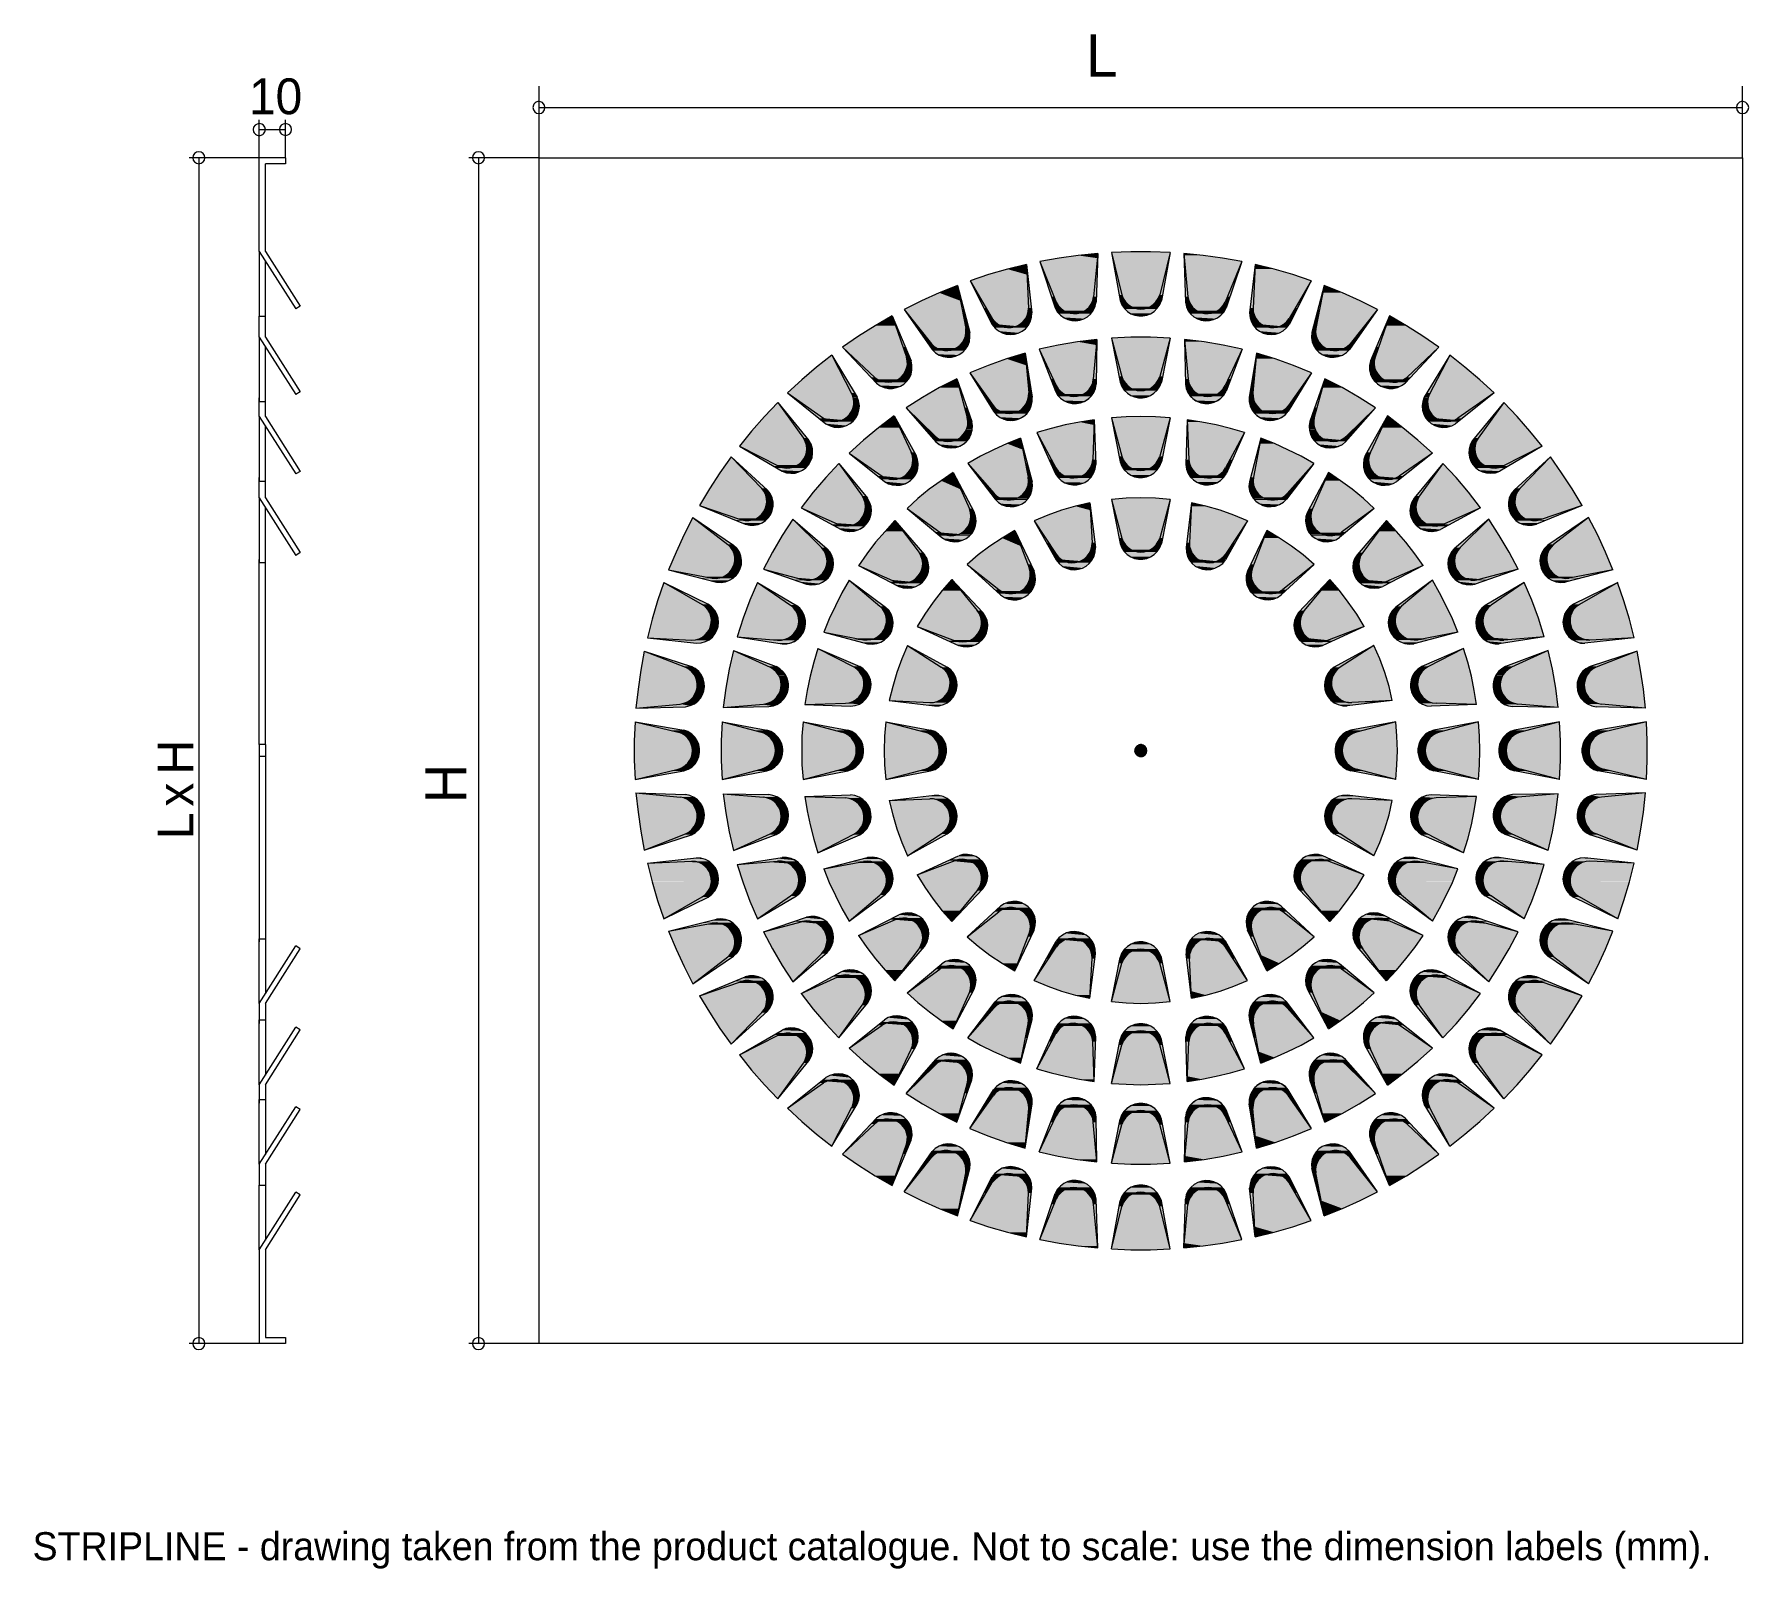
# Model space of a CAD drawing. Extents: x 0 to 245, y -13 to 205.
import ezdxf

# ---------------------------------------------------------------- set-up
doc = ezdxf.new("R2010")
doc.units = 0
for name, color, linetype in [('FILL', 8, 'Continuous'), ('GEOMETRY', 7, 'Continuous'), ('NOTE', 1, 'Continuous'), ('TEXT', 7, 'Continuous')]:
    doc.layers.add(name, color=color, linetype=linetype)

msp = doc.modelspace()

# ---------------------------------------------------------------- texts
at = {"layer": 'NOTE'}
msp.add_text('STRIPLINE - drawing taken from the product catalogue. Not to scale: use the dimension labels (mm).', height=4, dxfattribs=at).set_placement((0, -12))
at = {"layer": 'TEXT'}
for s, height, p in [('L', 6.06, (150.14, 199.42)), ('10', 5.106, (30.84, 194.09))]:
    msp.add_text(s, height=height, dxfattribs=at).set_placement(p)
for s, height, p in [('H', 5.11, (22.93, 99.99)), ('H', 5.84, (61.83, 95.88)), ('x', 5.11, (22.93, 95.41)), ('L', 5.11, (22.93, 90.77))]:
    msp.add_text(s, height=height, rotation=90, dxfattribs=at).set_placement(p)

# ---------------------------------------------------------------- hatches: boundary and pattern name
at = {"layer": 'FILL'}
for points in [[(151.84, 174.26), (149.06, 173.96), (146.32, 173.57), (143.57, 173.09)], [(146.32, 173.57), (143.57, 173.09), (151.72, 173.09)], [(149.06, 173.96), (146.32, 173.57), (151.78, 173.57)], [(146.32, 173.57), (151.78, 173.57), (151.72, 173.09)], [(151.84, 174.26), (149.06, 173.96), (151.81, 173.96)], [(149.06, 173.96), (151.81, 173.96), (151.78, 173.57)], [(151.23, 168.07), (151.84, 174.26)], [(151.6, 167.29), (151.84, 174.26)], [(151.84, 174.26), (151.72, 173.09), (151.81, 173.09)], [(156.57, 174.51), (153.79, 174.38), (162.16, 174.38)], [(153.79, 174.38), (155.26, 168.34)], [(153.79, 174.38), (155.02, 167.53), (155.28, 166.91), (155.63, 166.39), (156.07, 165.97), (156.56, 165.66), (157.1, 165.44), (157.67, 165.34), (158.25, 165.34), (158.83, 165.44), (159.37, 165.66), (159.88, 165.99), (160.32, 166.43), (160.69, 166.99), (160.91, 167.53)], [(153.79, 174.38), (154.86, 168.34), (155.26, 168.34)], [(153.79, 174.38), (155.26, 168.34), (160.66, 168.34)], [(153.79, 174.38), (162.16, 174.38), (160.66, 168.34)], [(156.57, 174.51), (153.8, 174.38), (162.16, 174.38), (159.35, 174.51)], [(156.57, 174.51), (159.35, 174.51), (162.16, 174.38)], [(162.16, 174.38), (160.66, 168.34)], [(162.16, 174.38), (160.66, 168.34), (161.06, 168.34)], [(162.16, 174.38), (160.91, 167.53)], [(164.69, 168.07), (164.08, 174.26)], [(164.08, 174.26), (164.33, 167.29), (164.48, 166.65), (164.74, 166.09), (165.1, 165.61), (165.54, 165.23), (166.04, 164.94), (166.59, 164.74), (167.16, 164.66), (167.74, 164.68), (168.32, 164.81), (168.88, 165.06), (169.39, 165.44), (169.85, 165.94), (170.15, 166.48)], [(172.35, 173.09), (169.61, 173.57), (166.86, 173.96), (164.08, 174.26)], [(164.08, 174.26), (164.11, 173.09), (164.2, 173.09)], [(164.08, 174.26), (164.11, 173.96), (166.86, 173.96)], [(164.11, 173.96), (164.14, 173.57), (169.6, 173.57)], [(164.11, 173.96), (166.86, 173.96), (169.6, 173.57)], [(164.14, 173.57), (164.2, 173.09), (172.35, 173.09)], [(164.14, 173.57), (169.61, 173.57), (172.35, 173.09)], [(141.68, 172.67), (138.96, 172.01), (136.28, 171.23), (133.65, 170.36)], [(136.28, 171.23), (133.65, 170.36), (141.77, 170.36)], [(138.96, 172.01), (136.28, 171.23), (141.74, 171.23)], [(136.28, 171.23), (141.74, 171.23), (141.77, 170.36)], [(141.68, 172.67), (138.96, 172.01), (141.71, 172.01)], [(138.96, 172.01), (141.71, 172.01), (141.74, 171.23)], [(141.95, 166.45), (141.68, 172.67)], [(142.44, 165.76), (141.68, 172.67)], [(141.68, 172.67), (141.77, 170.36), (141.92, 170.36)], [(143.57, 173.09), (145.92, 167.29)], [(143.57, 173.09), (145.77, 166.48), (146.11, 165.9), (146.54, 165.43), (147.03, 165.07), (147.57, 164.82), (148.14, 164.68), (148.72, 164.65), (149.3, 164.73), (149.85, 164.92), (150.37, 165.21), (150.82, 165.61), (151.19, 166.11), (151.47, 166.72), (151.6, 167.29)], [(143.57, 173.09), (145.25, 168.07), (145.62, 168.07)], [(143.57, 173.09), (145.62, 168.07), (151.23, 168.07)], [(143.57, 173.09), (151.72, 173.09), (151.23, 168.07)], [(151.72, 173.09), (151.23, 168.07), (151.63, 168.07)], [(151.72, 173.09), (151.81, 173.09), (151.63, 168.07)], [(164.11, 173.09), (164.3, 168.07), (164.69, 168.07)], [(164.11, 173.09), (164.2, 173.09), (164.69, 168.07)], [(164.2, 173.09), (164.69, 168.07), (170.31, 168.07)], [(164.2, 173.09), (172.35, 173.09), (170.31, 168.07)], [(172.35, 173.09), (170, 167.29)], [(172.35, 173.09), (170.16, 166.48)], [(172.35, 173.09), (170.31, 168.07), (170.67, 168.07)], [(174.28, 172.67), (173.48, 165.76), (173.54, 165.09), (173.73, 164.49), (174.02, 163.97), (174.41, 163.52), (174.88, 163.16), (175.41, 162.9), (175.97, 162.73), (176.56, 162.68), (177.15, 162.73), (177.72, 162.91), (178.27, 163.22), (178.76, 163.65), (179.13, 164.13)], [(173.97, 166.45), (174.27, 172.67)], [(174.28, 172.67), (174, 170.36), (174.15, 170.36)], [(174.18, 171.23), (174.15, 170.36), (182.27, 170.36)], [(174.24, 172.01), (174.18, 171.23), (179.65, 171.23)], [(174.18, 171.23), (179.65, 171.23), (182.27, 170.36)], [(174.24, 172.01), (176.96, 172.01), (179.65, 171.23)], [(174.28, 172.67), (174.25, 172.01), (176.96, 172.01)], [(182.27, 170.36), (179.65, 171.23), (176.96, 172.01), (174.28, 172.67)], [(131.82, 169.7), (129.23, 168.64), (126.69, 167.5), (124.22, 166.27)], [(129.23, 168.64), (126.69, 167.5), (132.25, 167.5)], [(131.82, 169.7), (129.23, 168.64), (132.04, 168.64)], [(129.23, 168.64), (132.04, 168.64), (132.25, 167.5)], [(131.82, 169.7), (133.01, 163.56)], [(131.82, 169.7), (133.59, 162.96)], [(131.82, 169.7), (132.49, 166.27), (132.71, 166.27)], [(133.65, 170.36), (136.8, 164.98)], [(133.65, 170.36), (136.8, 164.13), (137.2, 163.61), (137.67, 163.2), (138.2, 162.91), (138.77, 162.74), (139.36, 162.68), (139.95, 162.73), (140.51, 162.89), (141.04, 163.15), (141.51, 163.51), (141.9, 163.96), (142.2, 164.51), (142.38, 165.16), (142.44, 165.76)], [(133.65, 170.36), (135.61, 166.45), (135.94, 166.45)], [(133.65, 170.36), (135.94, 166.45), (141.95, 166.45)], [(133.65, 170.36), (141.77, 170.36), (141.95, 166.45)], [(141.77, 170.36), (141.95, 166.45), (142.35, 166.45)], [(141.77, 170.36), (141.92, 170.36), (142.35, 166.45)], [(174, 170.36), (173.57, 166.45), (173.97, 166.45)], [(174, 170.36), (174.15, 170.36), (173.97, 166.45)], [(174.15, 170.36), (173.97, 166.45), (179.98, 166.45)], [(174.15, 170.36), (182.27, 170.36), (179.98, 166.45)], [(182.27, 170.36), (179.13, 164.98)], [(182.27, 170.36), (179.13, 164.13)], [(182.27, 170.36), (179.98, 166.45), (180.32, 166.45)], [(184.1, 169.7), (182.33, 162.96), (182.31, 162.27), (182.41, 161.64), (182.63, 161.07), (182.95, 160.57), (183.36, 160.16), (183.83, 159.83), (184.36, 159.6), (184.93, 159.47), (185.52, 159.45), (186.12, 159.54), (186.71, 159.76), (187.28, 160.11), (187.7, 160.56)], [(184.1, 169.7), (182.91, 163.56)], [(184.1, 169.7), (183.22, 166.27), (183.43, 166.27)], [(183.89, 168.64), (183.67, 167.5), (189.23, 167.5)], [(184.1, 169.7), (183.89, 168.64), (186.7, 168.64)], [(183.89, 168.64), (186.7, 168.64), (189.23, 167.5)], [(191.7, 166.27), (189.23, 167.5), (186.7, 168.64), (184.1, 169.7)], [(126.69, 167.5), (124.22, 166.27), (132.49, 166.27)], [(124.22, 166.27), (128.13, 161.37)], [(124.22, 166.27), (128.22, 160.56), (128.7, 160.09), (129.23, 159.75), (129.8, 159.54), (130.39, 159.45), (130.98, 159.47), (131.56, 159.6), (132.1, 159.84), (132.58, 160.17), (132.99, 160.59), (133.32, 161.1), (133.53, 161.69), (133.62, 162.36), (133.59, 162.96)], [(124.22, 166.27), (126.12, 163.56), (126.36, 163.56)], [(124.22, 166.27), (126.36, 163.56), (133.01, 163.56)], [(124.22, 166.27), (132.49, 166.27), (133.01, 163.56)], [(126.69, 167.5), (132.25, 167.5), (132.49, 166.27)], [(132.49, 166.27), (133.01, 163.56), (133.44, 163.56)], [(132.49, 166.27), (132.71, 166.27), (133.44, 163.56)], [(135.61, 166.45), (136.37, 164.98), (136.8, 164.98)], [(135.61, 166.45), (135.94, 166.45), (136.8, 164.98)], [(135.94, 166.45), (136.25, 165.91), (141.92, 165.91)], [(135.94, 166.45), (141.95, 166.45), (141.92, 165.91)], [(136.8, 164.98), (137.16, 164.53), (137.57, 164.18), (138.01, 163.92), (138.49, 163.75), (138.98, 163.68), (139.47, 163.69), (139.95, 163.78), (140.42, 163.96), (140.84, 164.21), (141.22, 164.53), (141.53, 164.92), (141.77, 165.38), (141.92, 165.91), (141.95, 166.45)], [(141.95, 166.45), (141.92, 165.91), (142.41, 165.91)], [(141.95, 166.45), (142.35, 166.45), (142.41, 165.91)], [(145.25, 168.07), (145.49, 167.29), (145.92, 167.29)], [(145.25, 168.07), (145.62, 168.07), (145.92, 167.29)], [(145.49, 167.29), (145.68, 166.84), (146.2, 166.84)], [(145.49, 167.29), (145.92, 167.29), (146.2, 166.84)], [(145.62, 168.07), (145.83, 167.53), (151.11, 167.53)], [(145.62, 168.07), (151.23, 168.07), (151.11, 167.53)], [(145.68, 166.84), (145.77, 166.48), (146.5, 166.48)], [(145.68, 166.84), (146.2, 166.84), (146.5, 166.48)], [(145.77, 166.48), (145.83, 166.42), (146.56, 166.42)], [(145.77, 166.48), (146.5, 166.48), (146.56, 166.42)], [(145.83, 167.53), (145.92, 167.29), (151.02, 167.29)], [(145.83, 167.53), (151.11, 167.53), (151.02, 167.29)], [(145.83, 166.42), (146.01, 166.09), (146.99, 166.09)], [(145.83, 166.42), (146.56, 166.42), (146.99, 166.09)], [(145.92, 167.29), (146.2, 166.84), (146.55, 166.43), (146.97, 166.1), (147.42, 165.87), (147.9, 165.73), (148.39, 165.67), (148.88, 165.69), (149.36, 165.8), (149.81, 165.99), (150.23, 166.26), (150.59, 166.61), (150.89, 167.03), (151.11, 167.53), (151.23, 168.07)], [(145.92, 167.29), (146.07, 167.02), (150.9, 167.02)], [(145.92, 167.29), (151.02, 167.29), (150.9, 167.02)], [(146.07, 167.02), (146.2, 166.84), (150.74, 166.84)], [(146.07, 167.02), (150.9, 167.02), (150.74, 166.84)], [(146.2, 166.84), (146.41, 166.57), (150.56, 166.57)], [(146.2, 166.84), (150.74, 166.84), (150.56, 166.57)], [(146.41, 166.57), (146.56, 166.42), (150.38, 166.42)], [(146.41, 166.57), (150.56, 166.57), (150.38, 166.42)], [(146.56, 166.42), (146.84, 166.21), (150.13, 166.21)], [(146.56, 166.42), (150.38, 166.42), (150.13, 166.21)], [(146.84, 166.21), (146.99, 166.09), (149.92, 166.09)], [(146.84, 166.21), (150.13, 166.21), (149.92, 166.09)], [(150.13, 166.21), (150.07, 166.15), (151.23, 166.15)], [(150.56, 166.57), (150.13, 166.21), (151.26, 166.21)], [(150.13, 166.21), (151.26, 166.21), (151.23, 166.15)], [(150.65, 166.72), (150.56, 166.57), (151.41, 166.57)], [(150.56, 166.57), (151.42, 166.57), (151.26, 166.21)], [(150.9, 167.02), (150.65, 166.72), (151.48, 166.72)], [(150.65, 166.72), (151.48, 166.72), (151.41, 166.57)], [(151.02, 167.29), (150.9, 167.02), (151.54, 167.02)], [(150.9, 167.02), (151.54, 167.02), (151.48, 166.72)], [(151.11, 167.53), (151.02, 167.29), (151.6, 167.29)], [(151.02, 167.29), (151.6, 167.29), (151.54, 167.02)], [(151.23, 168.07), (151.11, 167.53), (151.63, 167.53)], [(151.11, 167.53), (151.63, 167.53), (151.6, 167.29)], [(151.23, 168.07), (151.63, 168.07), (151.63, 167.53)], [(154.86, 168.34), (154.96, 167.83), (155.47, 167.83)], [(154.86, 168.34), (155.26, 168.34), (155.47, 167.83)], [(154.96, 167.83), (155.02, 167.53), (155.66, 167.53)], [(154.96, 167.83), (155.47, 167.83), (155.66, 167.53)], [(155.02, 167.53), (155.08, 167.38), (155.78, 167.38)], [(155.02, 167.53), (155.66, 167.53), (155.78, 167.38)], [(155.08, 167.38), (155.23, 166.99), (156.18, 166.99)], [(155.08, 167.38), (155.78, 167.38), (156.18, 166.99)], [(155.23, 166.99), (156.18, 166.99)], [(155.23, 166.99), (156.18, 166.99)], [(155.23, 166.99), (155.44, 166.66), (156.63, 166.66)], [(155.23, 166.99), (156.18, 166.99), (156.63, 166.66)], [(155.26, 168.34), (155.47, 167.83), (155.79, 167.37), (156.17, 166.99), (156.58, 166.7), (157.02, 166.49), (157.49, 166.36), (157.96, 166.32), (158.43, 166.36), (158.9, 166.48), (159.34, 166.69), (159.75, 166.99), (160.13, 167.37), (160.45, 167.83), (160.66, 168.34)], [(155.26, 168.34), (155.47, 167.83), (160.45, 167.83)], [(155.26, 168.34), (160.66, 168.34), (160.45, 167.83)], [(155.44, 166.66), (155.57, 166.48), (157.12, 166.48)], [(155.44, 166.66), (156.63, 166.66), (157.12, 166.48)], [(155.47, 167.83), (155.78, 167.38), (160.14, 167.38)], [(155.47, 167.83), (160.45, 167.83), (160.14, 167.38)], [(155.57, 166.48), (155.57, 166.45), (157.15, 166.45)], [(155.57, 166.48), (157.12, 166.48), (157.15, 166.45)], [(155.57, 166.45), (155.69, 166.33), (157.67, 166.33)], [(155.57, 166.45), (157.15, 166.45), (157.67, 166.33)], [(155.69, 166.33), (155.99, 166.03), (159.93, 166.03)], [(155.69, 166.33), (160.24, 166.33), (159.93, 166.03)], [(155.78, 167.38), (156.18, 166.99), (159.75, 166.99)], [(155.78, 167.38), (160.14, 167.38), (159.75, 166.99)], [(156.18, 166.99), (156.63, 166.66), (159.29, 166.66)], [(156.18, 166.99), (159.75, 166.99), (159.29, 166.66)], [(156.63, 166.66), (157.15, 166.45), (158.8, 166.45)], [(156.63, 166.66), (159.29, 166.66), (158.8, 166.45)], [(157.15, 166.45), (157.67, 166.33), (158.25, 166.33)], [(157.15, 166.45), (158.8, 166.45), (158.25, 166.33)], [(158.8, 166.45), (158.25, 166.33), (160.24, 166.33)], [(158.83, 166.48), (158.8, 166.45), (160.36, 166.45)], [(158.8, 166.45), (160.36, 166.45), (160.24, 166.33)], [(159.29, 166.66), (158.83, 166.48), (160.36, 166.48)], [(158.83, 166.48), (160.36, 166.48), (160.36, 166.45)], [(159.75, 166.99), (159.29, 166.66), (160.51, 166.66)], [(159.29, 166.66), (160.51, 166.66), (160.36, 166.48)], [(159.78, 166.99), (159.75, 166.99), (160.69, 166.99)], [(159.75, 166.99), (160.69, 166.99), (160.51, 166.66)], [(160.14, 167.38), (159.78, 166.99), (160.69, 166.99)], [(159.78, 166.99), (160.69, 166.99)], [(160.27, 167.53), (160.14, 167.38), (160.85, 167.38)], [(160.14, 167.38), (160.85, 167.38), (160.69, 166.99)], [(160.45, 167.83), (160.27, 167.53), (160.91, 167.53)], [(160.27, 167.53), (160.91, 167.53), (160.85, 167.38)], [(160.66, 168.34), (160.45, 167.83), (160.97, 167.83)], [(160.45, 167.83), (160.97, 167.83), (160.91, 167.53)], [(160.66, 168.34), (161.06, 168.34), (160.97, 167.83)], [(164.3, 168.07), (164.33, 167.53), (164.81, 167.53)], [(164.3, 168.07), (164.69, 168.07), (164.81, 167.53)], [(164.33, 167.53), (164.33, 167.29), (164.9, 167.29)], [(164.33, 167.53), (164.81, 167.53), (164.9, 167.29)], [(164.33, 167.29), (164.39, 167.02), (165.06, 167.02)], [(164.33, 167.29), (164.9, 167.29), (165.06, 167.02)], [(164.39, 167.02), (164.45, 166.72), (165.27, 166.72)], [(164.39, 167.02), (165.06, 167.02), (165.27, 166.72)], [(164.45, 166.72), (164.51, 166.57), (165.36, 166.57)], [(164.45, 166.72), (165.27, 166.72), (165.36, 166.57)], [(164.51, 166.57), (164.69, 166.21), (165.79, 166.21)], [(164.51, 166.57), (165.36, 166.57), (165.79, 166.21)], [(164.69, 168.07), (164.81, 167.53), (165.04, 167.03), (165.35, 166.61), (165.71, 166.26), (166.13, 165.99), (166.58, 165.8), (167.06, 165.69), (167.55, 165.67), (168.03, 165.73), (168.51, 165.87), (168.96, 166.11), (169.37, 166.43), (169.73, 166.84), (170, 167.29)], [(164.69, 168.07), (164.81, 167.53), (170.09, 167.53)], [(164.69, 168.07), (170.31, 168.07), (170.09, 167.53)], [(164.69, 166.21), (164.69, 166.15), (165.85, 166.15)], [(164.69, 166.21), (165.79, 166.21), (165.85, 166.15)], [(164.81, 167.53), (164.9, 167.29), (170, 167.29)], [(164.81, 167.53), (170.09, 167.53), (170, 167.29)], [(164.9, 167.29), (165.06, 167.02), (169.85, 167.02)], [(164.9, 167.29), (170, 167.29), (169.85, 167.02)], [(165.06, 167.02), (165.18, 166.84), (169.73, 166.84)], [(165.06, 167.02), (169.85, 167.02), (169.73, 166.84)], [(165.18, 166.84), (165.36, 166.57), (169.51, 166.57)], [(165.18, 166.84), (169.73, 166.84), (169.51, 166.57)], [(165.36, 166.57), (165.55, 166.42), (169.36, 166.42)], [(165.36, 166.57), (169.51, 166.57), (169.36, 166.42)], [(165.55, 166.42), (165.79, 166.21), (169.12, 166.21)], [(165.55, 166.42), (169.36, 166.42), (169.12, 166.21)], [(165.79, 166.21), (166, 166.09), (168.93, 166.09)], [(165.79, 166.21), (169.12, 166.21), (168.93, 166.09)], [(169.36, 166.42), (168.93, 166.09), (169.91, 166.09)], [(169.42, 166.48), (169.36, 166.42), (170.12, 166.42)], [(169.36, 166.42), (170.12, 166.42), (169.91, 166.09)], [(169.73, 166.84), (169.42, 166.48), (170.16, 166.48)], [(169.42, 166.48), (170.15, 166.48), (170.12, 166.42)], [(170, 167.29), (169.73, 166.84), (170.28, 166.84)], [(169.73, 166.84), (170.28, 166.84), (170.16, 166.48)], [(170.31, 168.07), (170, 167.29), (170.43, 167.29)], [(170, 167.29), (170.43, 167.29), (170.28, 166.84)], [(170.31, 168.07), (170.67, 168.07), (170.43, 167.29)], [(173.57, 166.45), (173.51, 165.91), (174, 165.91)], [(173.57, 166.45), (173.97, 166.45), (174, 165.91)], [(173.97, 166.45), (174, 165.91), (174.16, 165.38), (174.41, 164.92), (174.72, 164.53), (175.1, 164.21), (175.52, 163.96), (175.98, 163.78), (176.46, 163.69), (176.95, 163.68), (177.44, 163.76), (177.92, 163.92), (178.37, 164.18), (178.79, 164.53), (179.13, 164.98)], [(173.97, 166.45), (174, 165.91), (179.68, 165.91)], [(173.97, 166.45), (179.98, 166.45), (179.68, 165.91)], [(179.98, 166.45), (179.13, 164.98), (179.55, 164.98)], [(179.98, 166.45), (180.32, 166.45), (179.55, 164.98)], [(183.22, 166.27), (182.52, 163.56), (182.91, 163.56)], [(183.22, 166.27), (183.43, 166.27), (182.91, 163.56)], [(183.43, 166.27), (182.91, 163.56), (189.57, 163.56)], [(183.67, 167.5), (183.43, 166.27), (191.7, 166.27)], [(183.43, 166.27), (191.7, 166.27), (189.57, 163.56)], [(183.67, 167.5), (189.23, 167.5), (191.7, 166.27)], [(191.7, 166.27), (187.7, 160.56)], [(191.7, 166.27), (187.8, 161.37)], [(191.7, 166.27), (189.56, 163.56), (189.81, 163.56)], [(122.51, 165.34), (120.1, 163.95), (117.75, 162.48), (115.46, 160.89)], [(120.1, 163.95), (117.75, 162.48), (123.52, 162.48)], [(122.51, 165.34), (120.1, 163.95), (123, 163.95)], [(120.1, 163.95), (123, 163.95), (123.52, 162.48)], [(122.51, 165.34), (124.59, 159.48)], [(122.51, 165.34), (125.23, 158.94)], [(122.51, 165.34), (124.07, 160.89), (124.41, 160.89)], [(136.25, 165.91), (136.55, 165.4), (141.77, 165.4)], [(136.25, 165.91), (141.92, 165.91), (141.77, 165.4)], [(136.37, 164.98), (136.58, 164.53), (137.16, 164.53)], [(136.37, 164.98), (136.8, 164.98), (137.16, 164.53)], [(136.55, 165.4), (136.8, 164.98), (141.53, 164.98)], [(136.55, 165.4), (141.77, 165.4), (141.53, 164.98)], [(136.58, 164.53), (136.77, 164.16), (137.56, 164.16)], [(136.58, 164.53), (137.16, 164.53), (137.56, 164.16)], [(136.77, 164.16), (136.8, 164.13), (137.65, 164.13)], [(136.77, 164.16), (137.56, 164.16), (137.65, 164.13)], [(136.8, 164.98), (136.86, 164.89), (141.5, 164.89)], [(136.8, 164.98), (141.53, 164.98), (141.5, 164.89)], [(136.8, 164.13), (136.95, 163.89), (138.05, 163.89)], [(136.8, 164.13), (137.65, 164.13), (138.05, 163.89)], [(136.86, 164.89), (137.16, 164.53), (141.19, 164.53)], [(136.86, 164.89), (141.5, 164.89), (141.19, 164.53)], [(136.95, 163.89), (137.1, 163.74), (138.6, 163.74)], [(136.95, 163.89), (138.05, 163.89), (138.6, 163.74)], [(137.1, 163.74), (137.13, 163.68), (139.15, 163.68)], [(137.1, 163.74), (138.6, 163.74), (139.15, 163.68)], [(137.16, 164.53), (137.22, 164.47), (141.16, 164.47)], [(137.16, 164.53), (141.19, 164.53), (141.16, 164.47)], [(137.22, 164.47), (137.56, 164.16), (140.76, 164.16)], [(137.22, 164.47), (141.16, 164.47), (140.76, 164.16)], [(137.56, 164.16), (137.65, 164.13), (140.73, 164.13)], [(137.56, 164.16), (140.76, 164.16), (140.73, 164.13)], [(137.65, 164.13), (138.05, 163.89), (140.28, 163.89)], [(137.65, 164.13), (140.73, 164.13), (140.28, 163.89)], [(138.05, 163.89), (138.14, 163.86), (140.21, 163.86)], [(138.05, 163.89), (140.28, 163.89), (140.21, 163.86)], [(138.14, 163.86), (138.6, 163.74), (139.76, 163.74)], [(138.14, 163.86), (140.21, 163.86), (139.76, 163.74)], [(138.6, 163.74), (138.72, 163.71), (139.7, 163.71)], [(138.6, 163.74), (139.76, 163.74), (139.7, 163.71)], [(140.21, 163.86), (139.7, 163.71), (141.68, 163.71)], [(140.55, 164.04), (140.21, 163.86), (141.8, 163.86)], [(140.21, 163.86), (141.8, 163.86), (141.68, 163.71)], [(140.73, 164.13), (140.55, 164.04), (141.95, 164.04)], [(140.55, 164.04), (141.95, 164.04), (141.8, 163.86)], [(141.16, 164.47), (140.73, 164.13), (141.99, 164.13)], [(140.73, 164.13), (141.99, 164.13), (141.95, 164.04)], [(141.22, 164.59), (141.16, 164.47), (142.17, 164.47)], [(141.16, 164.47), (142.17, 164.47), (141.99, 164.13)], [(141.5, 164.89), (141.22, 164.58), (142.23, 164.58)], [(141.22, 164.59), (142.23, 164.59), (142.17, 164.47)], [(141.65, 165.16), (141.5, 164.89), (142.32, 164.89)], [(141.5, 164.89), (142.32, 164.89), (142.23, 164.58)], [(141.77, 165.4), (141.65, 165.16), (142.38, 165.16)], [(141.65, 165.16), (142.38, 165.16), (142.32, 164.89)], [(141.86, 165.76), (141.77, 165.4), (142.41, 165.4)], [(141.77, 165.4), (142.41, 165.4), (142.38, 165.16)], [(141.92, 165.91), (141.86, 165.76), (142.44, 165.76)], [(141.86, 165.76), (142.44, 165.76), (142.41, 165.4)], [(141.92, 165.91), (142.41, 165.91), (142.44, 165.76)], [(146.01, 166.09), (146.07, 165.94), (147.26, 165.94)], [(146.01, 166.09), (146.99, 166.09), (147.26, 165.94)], [(146.07, 165.94), (146.17, 165.85), (147.51, 165.85)], [(146.07, 165.94), (147.26, 165.94), (147.51, 165.85)], [(146.17, 165.85), (146.29, 165.7), (148.03, 165.7)], [(146.17, 165.85), (147.51, 165.85), (148.03, 165.7)], [(146.29, 165.7), (146.32, 165.67), (148.61, 165.67)], [(146.29, 165.7), (148.03, 165.7), (148.61, 165.67)], [(146.32, 165.67), (146.47, 165.49), (150.68, 165.49)], [(146.32, 165.67), (150.87, 165.67), (150.68, 165.49)], [(146.47, 165.49), (146.78, 165.25), (150.44, 165.25)], [(146.47, 165.49), (150.68, 165.49), (150.44, 165.25)], [(146.78, 165.25), (146.96, 165.13), (150.19, 165.13)], [(146.78, 165.25), (150.44, 165.25), (150.19, 165.13)], [(146.96, 165.13), (147.29, 164.95), (149.89, 164.95)], [(146.96, 165.13), (150.19, 165.13), (149.89, 164.95)], [(146.99, 166.09), (147.29, 165.94), (149.68, 165.94)], [(146.99, 166.09), (149.92, 166.09), (149.68, 165.94)], [(147.29, 165.94), (147.51, 165.85), (149.4, 165.85)], [(147.29, 165.94), (149.68, 165.94), (149.4, 165.85)], [(147.29, 164.95), (147.51, 164.86), (149.61, 164.86)], [(147.29, 164.95), (149.89, 164.95), (149.61, 164.86)], [(147.51, 165.85), (147.84, 165.73), (149.16, 165.73)], [(147.51, 165.85), (149.4, 165.85), (149.16, 165.73)], [(147.51, 164.86), (147.91, 164.74), (149.31, 164.74)], [(147.51, 164.86), (149.61, 164.86), (149.31, 164.74)], [(147.84, 165.73), (148.03, 165.7), (148.82, 165.7)], [(147.84, 165.73), (149.16, 165.73), (148.82, 165.7)], [(147.9, 164.74), (148.09, 164.67), (148.97, 164.67)], [(147.9, 164.74), (149.31, 164.74), (148.97, 164.67)], [(148.03, 165.7), (148.82, 165.7), (148.61, 165.67)], [(148.09, 164.68), (148.97, 164.68), (148.7, 164.65)], [(149.16, 165.73), (148.61, 165.67), (150.87, 165.67)], [(148.61, 165.67), (150.87, 165.67)], [(148.61, 165.67), (150.87, 165.67)], [(149.68, 165.94), (149.16, 165.73), (150.93, 165.73)], [(149.16, 165.73), (150.93, 165.73), (150.87, 165.67)], [(150.07, 166.15), (149.68, 165.94), (151.05, 165.94)], [(149.68, 165.94), (151.05, 165.94), (150.93, 165.73)], [(150.07, 166.15), (151.23, 166.15), (151.05, 165.94)], [(155.99, 166.03), (156.48, 165.7), (159.44, 165.7)], [(155.99, 166.03), (159.93, 166.03), (159.44, 165.7)], [(156.48, 165.7), (157.06, 165.46), (158.86, 165.46)], [(156.48, 165.7), (159.44, 165.7), (158.86, 165.46)], [(157.06, 165.46), (157.67, 165.34), (158.28, 165.34)], [(157.06, 165.46), (158.86, 165.46), (158.28, 165.34)], [(164.69, 166.15), (164.88, 165.94), (166.25, 165.94)], [(164.69, 166.15), (165.85, 166.15), (166.25, 165.94)], [(164.87, 165.94), (165, 165.73), (166.8, 165.73)], [(164.87, 165.94), (166.25, 165.94), (166.8, 165.73)], [(165, 165.73), (165.06, 165.67), (167.32, 165.67)], [(165, 165.73), (166.8, 165.73), (167.32, 165.67)], [(165.06, 165.67), (167.35, 165.67)], [(165.06, 165.67), (167.35, 165.67)], [(165.06, 165.67), (165.24, 165.49), (169.45, 165.49)], [(165.06, 165.67), (169.61, 165.67), (169.45, 165.49)], [(165.24, 165.49), (165.51, 165.25), (169.15, 165.25)], [(165.24, 165.49), (169.45, 165.49), (169.15, 165.25)], [(165.52, 165.25), (165.73, 165.13), (168.96, 165.13)], [(165.52, 165.25), (169.15, 165.25), (168.96, 165.13)], [(165.73, 165.13), (166.04, 164.95), (168.63, 164.95)], [(165.73, 165.13), (168.96, 165.13), (168.63, 164.95)], [(166, 166.09), (166.25, 165.94), (168.63, 165.94)], [(166, 166.09), (168.93, 166.09), (168.63, 165.94)], [(166.03, 164.95), (166.31, 164.86), (168.41, 164.86)], [(166.03, 164.95), (168.63, 164.95), (168.41, 164.86)], [(166.25, 165.94), (166.52, 165.85), (168.41, 165.85)], [(166.25, 165.94), (168.63, 165.94), (168.41, 165.85)], [(166.31, 164.86), (166.62, 164.74), (168.02, 164.74)], [(166.31, 164.86), (168.41, 164.86), (168.02, 164.74)], [(166.52, 165.85), (166.8, 165.73), (168.08, 165.73)], [(166.52, 165.85), (168.42, 165.85), (168.08, 165.73)], [(166.61, 164.74), (166.95, 164.67), (167.83, 164.67)], [(166.61, 164.74), (168.02, 164.74), (167.83, 164.67)], [(166.8, 165.73), (167.1, 165.7), (167.9, 165.7)], [(166.8, 165.73), (168.08, 165.73), (167.9, 165.7)], [(166.95, 164.68), (167.83, 164.68), (167.22, 164.65)], [(167.1, 165.7), (167.9, 165.7), (167.35, 165.67)], [(167.9, 165.7), (167.35, 165.67), (169.6, 165.67)], [(168.41, 165.85), (167.9, 165.7), (169.64, 165.7)], [(167.9, 165.7), (169.64, 165.7), (169.6, 165.67)], [(168.66, 165.94), (168.41, 165.85), (169.76, 165.85)], [(168.41, 165.85), (169.76, 165.85), (169.64, 165.7)], [(168.93, 166.09), (168.66, 165.94), (169.85, 165.94)], [(168.66, 165.94), (169.85, 165.94), (169.76, 165.85)], [(168.93, 166.09), (169.91, 166.09), (169.85, 165.94)], [(173.51, 165.91), (173.48, 165.76), (174.06, 165.76)], [(173.48, 165.76), (173.51, 165.4), (174.15, 165.4)], [(173.48, 165.76), (174.06, 165.76), (174.15, 165.4)], [(173.51, 165.91), (174, 165.91), (174.06, 165.76)], [(173.51, 165.4), (173.54, 165.16), (174.28, 165.16)], [(173.51, 165.4), (174.15, 165.4), (174.28, 165.16)], [(173.54, 165.16), (173.6, 164.89), (174.43, 164.89)], [(173.54, 165.16), (174.27, 165.16), (174.43, 164.89)], [(173.6, 164.89), (173.7, 164.58), (174.7, 164.58)], [(173.6, 164.89), (174.43, 164.89), (174.7, 164.58)], [(173.7, 164.59), (173.76, 164.47), (174.79, 164.47)], [(173.7, 164.59), (174.7, 164.59), (174.79, 164.47)], [(173.76, 164.47), (173.94, 164.13), (175.22, 164.13)], [(173.76, 164.47), (174.79, 164.47), (175.22, 164.13)], [(173.94, 164.13), (173.97, 164.04), (175.37, 164.04)], [(173.94, 164.13), (175.22, 164.13), (175.37, 164.04)], [(173.97, 164.04), (174.12, 163.86), (175.71, 163.86)], [(173.97, 164.04), (175.37, 164.04), (175.71, 163.86)], [(174, 165.91), (174.15, 165.4), (179.37, 165.4)], [(174, 165.91), (179.68, 165.91), (179.37, 165.4)], [(174.12, 163.86), (174.24, 163.71), (176.23, 163.71)], [(174.12, 163.86), (175.71, 163.86), (176.23, 163.71)], [(174.15, 165.4), (174.4, 164.98), (179.13, 164.98)], [(174.15, 165.4), (179.37, 165.4), (179.13, 164.98)], [(174.4, 164.98), (174.43, 164.89), (179.07, 164.89)], [(174.4, 164.98), (179.13, 164.98), (179.07, 164.89)], [(174.43, 164.89), (174.73, 164.53), (178.79, 164.53)], [(174.43, 164.89), (179.07, 164.89), (178.79, 164.53)], [(174.73, 164.53), (174.79, 164.47), (178.7, 164.47)], [(174.73, 164.53), (178.79, 164.53), (178.7, 164.47)], [(174.79, 164.47), (175.16, 164.16), (178.36, 164.16)], [(174.79, 164.47), (178.7, 164.47), (178.36, 164.16)], [(175.16, 164.16), (175.22, 164.13), (178.27, 164.13)], [(175.16, 164.16), (178.36, 164.16), (178.27, 164.13)], [(175.22, 164.13), (175.65, 163.89), (177.88, 163.89)], [(175.22, 164.13), (178.27, 164.13), (177.88, 163.89)], [(175.65, 163.89), (175.71, 163.86), (177.78, 163.86)], [(175.65, 163.89), (177.88, 163.89), (177.78, 163.86)], [(175.71, 163.86), (176.2, 163.74), (177.36, 163.74)], [(175.71, 163.86), (177.78, 163.86), (177.36, 163.74)], [(176.2, 163.74), (176.23, 163.71), (177.2, 163.71)], [(176.2, 163.74), (177.36, 163.74), (177.2, 163.71)], [(177.36, 163.74), (176.78, 163.68), (178.79, 163.68)], [(177.88, 163.89), (177.36, 163.74), (178.82, 163.74)], [(177.36, 163.74), (178.82, 163.74), (178.79, 163.68)], [(178.27, 164.13), (177.88, 163.89), (178.98, 163.89)], [(177.88, 163.89), (178.98, 163.89), (178.82, 163.74)], [(178.36, 164.16), (178.27, 164.13), (179.13, 164.13)], [(178.27, 164.13), (179.13, 164.13), (178.98, 163.89)], [(178.79, 164.53), (178.36, 164.16), (179.16, 164.16)], [(178.36, 164.16), (179.16, 164.16), (179.13, 164.13)], [(179.13, 164.98), (178.79, 164.53), (179.34, 164.53)], [(178.79, 164.53), (179.34, 164.53), (179.16, 164.16)], [(179.13, 164.98), (179.55, 164.98), (179.34, 164.53)], [(193.41, 165.34), (190.69, 158.94), (190.56, 158.27), (190.57, 157.64), (190.7, 157.05), (190.95, 156.52), (191.28, 156.05), (191.71, 155.65), (192.19, 155.34), (192.74, 155.12), (193.32, 155.01), (193.92, 155.02), (194.54, 155.15), (195.15, 155.42), (195.67, 155.78)], [(193.41, 165.34), (191.37, 159.48)], [(193.41, 165.34), (191.52, 160.89), (191.85, 160.89)], [(192.92, 163.95), (192.4, 162.48), (198.17, 162.48)], [(193.41, 165.34), (192.92, 163.95), (195.82, 163.95)], [(192.92, 163.95), (195.82, 163.95), (198.17, 162.48)], [(200.46, 160.89), (198.17, 162.48), (195.82, 163.95), (193.41, 165.34)], [(117.75, 162.48), (115.46, 160.89), (124.07, 160.89)], [(117.75, 162.48), (123.52, 162.48), (124.07, 160.89)], [(126.11, 163.56), (127.64, 161.37), (128.13, 161.37)], [(126.11, 163.56), (126.36, 163.56), (128.13, 161.37)], [(126.36, 163.56), (126.82, 163.02), (133.04, 163.02)], [(126.36, 163.56), (133.01, 163.56), (133.04, 163.02)], [(126.82, 163.02), (127.24, 162.48), (132.98, 162.48)], [(126.82, 163.02), (133.04, 163.02), (132.98, 162.48)], [(127.24, 162.48), (127.64, 161.97), (132.77, 161.97)], [(127.24, 162.48), (132.98, 162.48), (132.77, 161.97)], [(127.64, 161.97), (128.04, 161.49), (132.49, 161.49)], [(127.64, 161.97), (132.77, 161.97), (132.49, 161.49)], [(127.64, 161.37), (127.91, 160.98), (128.53, 160.98)], [(127.64, 161.37), (128.13, 161.37), (128.53, 160.98)], [(128.04, 161.49), (128.13, 161.37), (132.37, 161.37)], [(128.04, 161.49), (132.49, 161.49), (132.37, 161.37)], [(128.13, 161.37), (128.53, 160.98), (128.99, 160.69), (129.48, 160.5), (129.97, 160.41), (130.47, 160.4), (130.96, 160.48), (131.42, 160.64), (131.84, 160.88), (132.22, 161.18), (132.54, 161.55), (132.79, 161.99), (132.96, 162.48), (133.04, 163.02), (133.01, 163.56)], [(128.13, 161.37), (128.43, 161.1), (132.13, 161.1)], [(128.13, 161.37), (132.37, 161.37), (132.13, 161.1)], [(132.49, 161.49), (132.19, 161.19), (133.35, 161.19)], [(132.65, 161.76), (132.49, 161.49), (133.47, 161.49)], [(132.49, 161.49), (133.47, 161.49), (133.35, 161.19)], [(132.77, 161.97), (132.65, 161.76), (133.56, 161.76)], [(132.65, 161.76), (133.56, 161.76), (133.47, 161.49)], [(132.92, 162.36), (132.77, 161.97), (133.59, 161.97)], [(132.77, 161.97), (133.59, 161.97), (133.56, 161.76)], [(132.98, 162.48), (132.92, 162.36), (133.62, 162.36)], [(132.92, 162.36), (133.62, 162.36), (133.59, 161.97)], [(133.04, 162.96), (132.98, 162.48), (133.62, 162.48)], [(132.98, 162.48), (133.62, 162.48), (133.62, 162.36)], [(133.01, 163.56), (133.04, 163.02), (133.56, 163.02)], [(133.01, 163.56), (133.44, 163.56), (133.56, 163.02)], [(133.04, 163.02), (133.04, 162.96), (133.59, 162.96)], [(133.04, 163.02), (133.56, 163.02), (133.59, 162.96)], [(133.04, 162.96), (133.59, 162.96), (133.62, 162.48)], [(137.13, 163.68), (137.16, 163.65), (141.62, 163.65)], [(137.13, 163.68), (141.65, 163.68), (141.62, 163.65)], [(137.16, 163.65), (137.25, 163.56), (141.56, 163.56)], [(137.16, 163.65), (141.62, 163.65), (141.56, 163.56)], [(137.25, 163.56), (137.62, 163.23), (141.16, 163.23)], [(137.25, 163.56), (141.56, 163.56), (141.16, 163.23)], [(137.62, 163.23), (137.71, 163.17), (141.1, 163.17)], [(137.62, 163.23), (141.16, 163.23), (141.1, 163.17)], [(137.71, 163.17), (138.14, 162.93), (140.61, 162.93)], [(137.71, 163.17), (141.1, 163.17), (140.61, 162.93)], [(138.14, 162.93), (138.29, 162.9), (140.55, 162.9)], [(138.14, 162.93), (140.61, 162.93), (140.55, 162.9)], [(138.29, 162.9), (138.72, 162.75), (140.03, 162.75)], [(138.29, 162.9), (140.55, 162.9), (140.03, 162.75)], [(138.72, 163.71), (139.7, 163.71), (139.15, 163.69)], [(138.72, 162.75), (138.9, 162.72), (139.97, 162.72)], [(138.72, 162.75), (140.03, 162.75), (139.97, 162.72)], [(138.9, 162.72), (139.97, 162.72), (139.33, 162.69)], [(139.7, 163.71), (139.15, 163.69), (141.65, 163.69)], [(139.7, 163.71), (141.68, 163.71), (141.65, 163.69)], [(151.72, 162), (148.94, 161.67), (146.2, 161.19), (143.48, 160.59)], [(148.94, 161.67), (146.2, 161.19), (151.63, 161.19)], [(151.72, 162), (148.94, 161.67), (151.69, 161.67)], [(148.94, 161.67), (151.69, 161.67), (151.63, 161.19)], [(151.2, 156.35), (151.72, 162)], [(151.6, 155.6), (151.72, 162)], [(151.72, 162), (151.6, 160.59), (151.69, 160.59)], [(156.57, 162.3), (153.79, 162.18), (162.16, 162.18)], [(153.79, 162.18), (155.26, 156.71)], [(153.79, 162.18), (155.02, 155.9), (155.27, 155.28), (155.62, 154.76), (156.05, 154.33), (156.54, 154.01), (157.07, 153.79), (157.64, 153.67), (158.22, 153.67), (158.79, 153.77), (159.34, 153.99), (159.85, 154.32), (160.31, 154.76), (160.69, 155.33), (160.91, 155.9)], [(153.79, 162.18), (154.86, 156.71), (155.26, 156.71)], [(153.79, 162.18), (155.26, 156.74), (160.66, 156.74)], [(153.79, 162.18), (162.16, 162.18), (160.66, 156.74)], [(156.57, 162.3), (153.8, 162.18), (162.16, 162.18), (159.35, 162.3)], [(156.57, 162.3), (159.35, 162.3), (162.16, 162.18)], [(162.16, 162.18), (160.66, 156.71)], [(162.16, 162.18), (160.66, 156.71), (161.06, 156.71)], [(162.16, 162.18), (160.91, 155.9)], [(164.72, 156.35), (164.2, 162)], [(164.2, 162), (164.33, 155.6), (164.47, 154.94), (164.72, 154.36), (165.07, 153.87), (165.5, 153.47), (165.99, 153.17), (166.54, 152.96), (167.11, 152.87), (167.69, 152.87), (168.27, 152.99), (168.83, 153.23), (169.35, 153.59), (169.82, 154.07), (170.12, 154.61)], [(172.44, 160.59), (169.73, 161.19), (166.98, 161.67), (164.2, 162)], [(164.2, 162), (164.23, 160.59), (164.33, 160.59)], [(164.2, 162), (164.23, 161.67), (166.98, 161.67)], [(164.23, 161.67), (164.3, 161.19), (169.73, 161.19)], [(164.23, 161.67), (166.98, 161.67), (169.73, 161.19)], [(174.24, 163.71), (174.27, 163.69), (176.78, 163.69)], [(174.24, 163.71), (176.23, 163.71), (176.78, 163.69)], [(174.28, 163.68), (174.31, 163.65), (178.76, 163.65)], [(174.28, 163.68), (178.79, 163.68), (178.76, 163.65)], [(174.31, 163.65), (174.37, 163.56), (178.67, 163.56)], [(174.31, 163.65), (178.76, 163.65), (178.67, 163.56)], [(174.37, 163.56), (174.76, 163.23), (178.3, 163.23)], [(174.37, 163.56), (178.67, 163.56), (178.3, 163.23)], [(174.76, 163.23), (174.86, 163.17), (178.21, 163.17)], [(174.76, 163.23), (178.3, 163.23), (178.21, 163.17)], [(174.86, 163.17), (175.31, 162.93), (177.78, 162.93)], [(174.86, 163.17), (178.21, 163.17), (177.78, 162.93)], [(175.31, 162.93), (175.37, 162.9), (177.66, 162.9)], [(175.31, 162.93), (177.78, 162.93), (177.66, 162.9)], [(175.37, 162.9), (175.89, 162.75), (177.2, 162.75)], [(175.37, 162.9), (177.66, 162.9), (177.2, 162.75)], [(175.89, 162.75), (175.98, 162.72), (177.02, 162.72)], [(175.89, 162.75), (177.2, 162.75), (177.02, 162.72)], [(175.98, 162.72), (177.02, 162.72), (176.59, 162.69)], [(176.23, 163.71), (177.21, 163.71), (176.78, 163.69)], [(182.33, 162.96), (182.3, 162.48), (182.97, 162.48)], [(182.3, 162.48), (182.3, 162.36), (183, 162.36)], [(182.3, 162.48), (182.97, 162.48), (183, 162.36)], [(182.3, 162.36), (182.36, 161.97), (183.16, 161.97)], [(182.3, 162.36), (183, 162.36), (183.16, 161.97)], [(182.36, 163.02), (182.33, 162.96), (182.88, 162.96)], [(182.33, 162.96), (182.88, 162.96), (182.97, 162.48)], [(182.52, 163.56), (182.36, 163.02), (182.88, 163.02)], [(182.36, 163.02), (182.88, 163.02), (182.88, 162.96)], [(182.36, 161.97), (182.39, 161.76), (183.28, 161.76)], [(182.36, 161.97), (183.16, 161.97), (183.28, 161.76)], [(182.39, 161.76), (182.45, 161.49), (183.43, 161.49)], [(182.39, 161.76), (183.28, 161.76), (183.43, 161.49)], [(182.45, 161.49), (182.58, 161.19), (183.74, 161.19)], [(182.45, 161.49), (183.43, 161.49), (183.74, 161.19)], [(182.52, 163.56), (182.91, 163.56), (182.88, 163.02)], [(182.91, 163.56), (182.88, 163.02), (182.97, 162.47), (183.15, 161.98), (183.4, 161.54), (183.72, 161.17), (184.09, 160.87), (184.51, 160.63), (184.96, 160.48), (185.44, 160.4), (185.94, 160.41), (186.43, 160.5), (186.92, 160.69), (187.4, 160.98), (187.8, 161.37)], [(182.91, 163.56), (182.88, 163.02), (189.11, 163.02)], [(182.88, 163.02), (182.97, 162.48), (188.68, 162.48)], [(182.88, 163.02), (189.11, 163.02), (188.68, 162.48)], [(182.91, 163.56), (189.56, 163.56), (189.11, 163.02)], [(182.97, 162.48), (183.16, 161.97), (188.28, 161.97)], [(182.97, 162.48), (188.68, 162.48), (188.28, 161.97)], [(183.16, 161.97), (183.43, 161.49), (187.89, 161.49)], [(183.16, 161.97), (188.28, 161.97), (187.89, 161.49)], [(183.43, 161.49), (183.55, 161.37), (187.79, 161.37)], [(183.43, 161.49), (187.89, 161.49), (187.79, 161.37)], [(183.55, 161.37), (183.8, 161.1), (187.52, 161.1)], [(183.55, 161.37), (187.79, 161.37), (187.52, 161.1)], [(187.79, 161.37), (187.4, 160.98), (188.01, 160.98)], [(189.57, 163.56), (187.79, 161.37), (188.28, 161.37)], [(187.79, 161.37), (188.28, 161.37), (188.01, 160.98)], [(189.57, 163.56), (189.81, 163.56), (188.28, 161.37)], [(192.4, 162.48), (191.85, 160.89), (200.46, 160.89)], [(192.4, 162.48), (198.17, 162.48), (200.46, 160.89)], [(113.91, 159.75), (111.74, 158.03), (109.63, 156.23), (107.59, 154.37)], [(113.91, 159.75), (111.74, 158.03), (114.82, 158.03)], [(113.91, 159.75), (116.8, 154.21)], [(113.91, 159.75), (117.54, 153.77)], [(113.91, 159.75), (116.74, 154.37), (117.17, 154.37)], [(115.46, 160.89), (120.04, 156.59)], [(115.46, 160.89), (120.28, 155.78), (120.83, 155.39), (121.4, 155.14), (121.99, 155.02), (122.59, 155.01), (123.16, 155.12), (123.71, 155.33), (124.2, 155.63), (124.63, 156.03), (124.98, 156.5), (125.22, 157.05), (125.35, 157.66), (125.35, 158.33), (125.23, 158.93)], [(115.46, 160.89), (116.84, 159.47), (116.99, 159.47)], [(115.46, 160.89), (116.99, 159.47), (124.59, 159.47)], [(115.46, 160.89), (124.07, 160.89), (124.59, 159.47)], [(116.84, 159.47), (119.52, 156.59), (120.04, 156.59)], [(116.84, 159.47), (116.99, 159.47), (120.04, 156.59)], [(116.99, 159.47), (117.57, 158.93), (124.68, 158.93)], [(116.99, 159.47), (124.59, 159.47), (124.68, 158.93)], [(117.57, 158.93), (118.15, 158.36), (124.68, 158.36)], [(117.57, 158.93), (124.68, 158.93), (124.68, 158.36)], [(120.04, 156.59), (120.5, 156.29), (120.99, 156.05), (121.5, 155.93), (122.01, 155.9), (122.5, 155.96), (122.97, 156.11), (123.41, 156.33), (123.8, 156.63), (124.14, 156.99), (124.4, 157.41), (124.59, 157.88), (124.69, 158.39), (124.68, 158.94), (124.59, 159.48)], [(124.07, 160.89), (124.59, 159.47), (125.02, 159.47)], [(124.07, 160.89), (124.41, 160.89), (125.02, 159.47)], [(124.59, 159.47), (124.68, 158.93), (125.23, 158.93)], [(124.59, 159.47), (125.02, 159.47), (125.23, 158.93)], [(124.68, 158.93), (125.23, 158.93)], [(124.68, 158.93), (125.23, 158.93)], [(124.68, 158.93), (124.68, 158.36), (125.35, 158.36)], [(124.68, 158.93), (125.23, 158.93), (125.35, 158.36)], [(127.91, 160.98), (128.13, 160.71), (128.98, 160.71)], [(127.91, 160.98), (128.53, 160.98), (128.98, 160.71)], [(128.13, 160.71), (128.22, 160.56), (129.38, 160.56)], [(128.13, 160.71), (128.98, 160.71), (129.38, 160.56)], [(128.22, 160.56), (128.28, 160.5), (129.5, 160.5)], [(128.22, 160.56), (129.38, 160.56), (129.5, 160.5)], [(128.28, 160.5), (128.37, 160.41), (130.05, 160.41)], [(128.28, 160.5), (129.5, 160.5), (130.05, 160.41)], [(128.37, 160.41), (128.56, 160.2), (132.62, 160.2)], [(128.37, 160.41), (132.8, 160.41), (132.62, 160.2)], [(128.43, 161.1), (128.53, 160.98), (131.97, 160.98)], [(128.43, 161.1), (132.13, 161.1), (131.97, 160.98)], [(128.53, 160.98), (128.86, 160.77), (131.67, 160.77)], [(128.53, 160.98), (131.97, 160.98), (131.67, 160.77)], [(128.56, 160.2), (128.68, 160.11), (132.49, 160.11)], [(128.56, 160.2), (132.62, 160.2), (132.49, 160.11)], [(128.68, 160.11), (129.07, 159.87), (132.13, 159.87)], [(128.68, 160.11), (132.49, 160.11), (132.13, 159.87)], [(128.86, 160.77), (128.98, 160.71), (131.49, 160.71)], [(128.86, 160.77), (131.67, 160.77), (131.49, 160.71)], [(128.98, 160.71), (129.38, 160.53), (131.15, 160.53)], [(128.98, 160.71), (131.49, 160.71), (131.15, 160.53)], [(129.07, 159.87), (129.17, 159.78), (131.97, 159.78)], [(129.07, 159.87), (132.13, 159.87), (131.97, 159.78)], [(129.17, 159.78), (129.62, 159.59), (131.58, 159.59)], [(129.17, 159.78), (131.97, 159.78), (131.58, 159.59)], [(129.38, 160.53), (129.5, 160.5), (130.97, 160.5)], [(129.38, 160.53), (131.15, 160.53), (130.97, 160.5)], [(129.5, 160.5), (129.96, 160.41), (130.63, 160.41)], [(129.5, 160.5), (130.97, 160.5), (130.63, 160.41)], [(129.62, 159.59), (129.75, 159.57), (131.36, 159.57)], [(129.62, 159.59), (131.58, 159.59), (131.36, 159.57)], [(129.75, 159.57), (130.27, 159.47), (130.97, 159.47)], [(129.75, 159.57), (131.36, 159.57), (130.97, 159.47)], [(129.96, 160.41), (130.63, 160.41), (130.05, 160.41)], [(130.63, 160.41), (130.05, 160.41), (132.8, 160.41)], [(130.27, 159.47), (130.97, 159.47), (130.36, 159.44)], [(131.15, 160.53), (130.63, 160.41), (132.8, 160.41)], [(130.63, 160.41), (132.8, 160.41)], [(131.43, 160.65), (131.15, 160.53), (132.92, 160.53)], [(131.15, 160.53), (132.92, 160.53), (132.8, 160.41)], [(131.67, 160.77), (131.43, 160.65), (133.04, 160.65)], [(131.43, 160.65), (133.04, 160.65), (132.92, 160.53)], [(132.13, 161.1), (131.67, 160.77), (133.1, 160.77)], [(131.67, 160.77), (133.1, 160.77), (133.04, 160.65)], [(132.19, 161.19), (132.13, 161.1), (133.29, 161.1)], [(132.13, 161.1), (133.29, 161.1), (133.1, 160.77)], [(132.19, 161.19), (133.35, 161.19), (133.29, 161.1)], [(141.47, 160.05), (138.81, 159.24), (136.19, 158.3), (133.62, 157.22)], [(138.81, 159.24), (136.19, 158.3), (141.65, 158.3)], [(141.47, 160.05), (138.81, 159.24), (141.56, 159.24)], [(138.81, 159.24), (141.56, 159.24), (141.65, 158.3)], [(141.99, 154.39), (141.47, 160.05)], [(141.47, 160.05), (142.5, 153.74)], [(141.47, 160.05), (141.74, 157.22), (141.92, 157.22)], [(146.2, 161.19), (143.48, 160.59), (151.6, 160.59)], [(143.48, 160.59), (145.92, 155.42)], [(143.48, 160.59), (145.8, 154.61), (146.15, 154.04), (146.58, 153.58), (147.07, 153.24), (147.62, 153), (148.19, 152.88), (148.78, 152.86), (149.35, 152.96), (149.91, 153.16), (150.42, 153.46), (150.87, 153.87), (151.24, 154.38), (151.51, 155), (151.6, 155.6)], [(143.48, 160.59), (145.13, 156.35), (145.5, 156.35)], [(143.48, 160.59), (145.46, 156.41), (151.23, 156.41)], [(143.48, 160.59), (151.6, 160.59), (151.23, 156.41)], [(146.2, 161.19), (151.63, 161.19), (151.6, 160.59)], [(151.6, 160.59), (151.2, 156.35), (151.63, 156.35)], [(151.6, 160.59), (151.69, 160.59), (151.63, 156.35)], [(164.23, 160.59), (164.3, 156.35), (164.72, 156.35)], [(164.23, 160.59), (164.33, 160.59), (164.72, 156.35)], [(164.3, 161.19), (164.33, 160.59), (172.44, 160.59)], [(164.3, 161.19), (169.73, 161.19), (172.44, 160.59)], [(164.33, 160.59), (164.72, 156.35), (170.46, 156.35)], [(164.33, 160.59), (172.44, 160.59), (170.46, 156.35)], [(172.44, 160.59), (170, 155.42)], [(172.44, 160.59), (170.12, 154.61)], [(172.44, 160.59), (170.46, 156.35), (170.8, 156.35)], [(174.46, 160.05), (173.42, 153.74), (173.44, 153.06), (173.59, 152.44), (173.85, 151.89), (174.21, 151.43), (174.65, 151.04), (175.15, 150.75), (175.69, 150.55), (176.27, 150.46), (176.87, 150.48), (177.46, 150.61), (178.04, 150.88), (178.58, 151.27), (178.98, 151.75)], [(173.94, 154.39), (174.46, 160.05)], [(174.46, 160.05), (174, 157.22), (174.21, 157.22)], [(174.37, 159.24), (174.3, 158.3), (179.74, 158.3)], [(174.46, 160.05), (174.37, 159.24), (177.11, 159.24)], [(174.37, 159.24), (177.11, 159.24), (179.74, 158.3)], [(182.3, 157.22), (179.74, 158.3), (177.11, 159.24), (174.46, 160.05)], [(182.58, 161.19), (182.64, 161.1), (183.8, 161.1)], [(182.58, 161.19), (183.74, 161.19), (183.8, 161.1)], [(182.64, 161.1), (182.82, 160.77), (184.25, 160.77)], [(182.64, 161.1), (183.8, 161.1), (184.25, 160.77)], [(182.82, 160.77), (182.88, 160.65), (184.5, 160.65)], [(182.82, 160.77), (184.25, 160.77), (184.5, 160.65)], [(182.88, 160.65), (183, 160.53), (184.77, 160.53)], [(182.88, 160.65), (184.5, 160.65), (184.77, 160.53)], [(183, 160.53), (183.13, 160.41), (185.32, 160.41)], [(183, 160.53), (184.77, 160.53), (185.32, 160.41)], [(183.13, 160.41), (185.87, 160.41)], [(183.13, 160.41), (185.87, 160.41)], [(183.13, 160.41), (183.31, 160.2), (187.37, 160.2)], [(183.13, 160.41), (187.55, 160.41), (187.37, 160.2)], [(183.31, 160.2), (183.43, 160.11), (187.28, 160.11)], [(183.31, 160.2), (187.37, 160.2), (187.28, 160.11)], [(183.43, 160.11), (183.8, 159.87), (186.85, 159.87)], [(183.43, 160.11), (187.28, 160.11), (186.85, 159.87)], [(183.8, 161.1), (183.95, 160.98), (187.4, 160.98)], [(183.8, 161.1), (187.52, 161.1), (187.4, 160.98)], [(183.8, 159.87), (183.95, 159.78), (186.76, 159.78)], [(183.8, 159.87), (186.85, 159.87), (186.76, 159.78)], [(183.95, 160.98), (184.25, 160.77), (187.06, 160.77)], [(183.95, 160.98), (187.4, 160.98), (187.06, 160.77)], [(183.95, 159.78), (184.38, 159.59), (186.3, 159.59)], [(183.95, 159.78), (186.76, 159.78), (186.3, 159.59)], [(184.25, 160.77), (184.44, 160.71), (186.94, 160.71)], [(184.25, 160.77), (187.06, 160.77), (186.94, 160.71)], [(184.38, 159.59), (184.56, 159.57), (186.18, 159.57)], [(184.38, 159.59), (186.3, 159.59), (186.18, 159.57)], [(184.44, 160.71), (184.77, 160.53), (186.54, 160.53)], [(184.44, 160.71), (186.94, 160.71), (186.54, 160.53)], [(184.56, 159.57), (184.96, 159.47), (185.66, 159.47)], [(184.56, 159.57), (186.18, 159.57), (185.66, 159.47)], [(184.77, 160.53), (184.96, 160.5), (186.42, 160.5)], [(184.77, 160.53), (186.54, 160.53), (186.42, 160.5)], [(184.96, 160.5), (185.32, 160.41), (185.96, 160.41)], [(184.96, 160.5), (186.42, 160.5), (185.96, 160.41)], [(184.96, 159.47), (185.66, 159.47), (185.57, 159.44)], [(185.32, 160.41), (185.96, 160.41), (185.87, 160.41)], [(186.42, 160.5), (185.87, 160.41), (187.55, 160.41)], [(186.54, 160.56), (186.42, 160.5), (187.64, 160.5)], [(186.42, 160.5), (187.64, 160.5), (187.55, 160.41)], [(186.94, 160.71), (186.54, 160.56), (187.7, 160.56)], [(186.54, 160.56), (187.7, 160.56), (187.64, 160.5)], [(187.4, 160.98), (186.94, 160.71), (187.79, 160.71)], [(186.94, 160.71), (187.8, 160.71), (187.7, 160.56)], [(187.4, 160.98), (188.01, 160.98), (187.79, 160.71)], [(190.69, 158.93), (190.57, 158.36), (191.24, 158.36)], [(190.94, 159.47), (190.69, 158.93), (191.24, 158.93)], [(190.69, 158.93), (191.24, 158.93)], [(190.69, 158.93), (191.24, 158.93)], [(190.69, 158.93), (191.24, 158.93), (191.24, 158.36)], [(191.52, 160.89), (190.94, 159.47), (191.37, 159.47)], [(190.94, 159.47), (191.37, 159.47), (191.24, 158.93)], [(191.37, 159.47), (191.24, 158.93), (191.25, 158.39), (191.35, 157.87), (191.54, 157.4), (191.81, 156.98), (192.14, 156.62), (192.52, 156.33), (192.95, 156.1), (193.42, 155.95), (193.91, 155.89), (194.41, 155.92), (194.92, 156.05), (195.43, 156.29), (195.88, 156.59)], [(191.37, 159.47), (191.24, 158.93), (198.35, 158.93)], [(191.24, 158.93), (191.24, 158.36), (197.77, 158.36)], [(191.24, 158.93), (198.35, 158.93), (197.77, 158.36)], [(191.52, 160.89), (191.85, 160.89), (191.37, 159.47)], [(191.85, 160.89), (191.37, 159.47), (198.93, 159.47)], [(191.37, 159.47), (198.93, 159.47), (198.35, 158.93)], [(191.85, 160.89), (200.46, 160.89), (198.93, 159.47)], [(200.46, 160.89), (195.67, 155.78)], [(200.46, 160.89), (195.88, 156.59)], [(198.93, 159.47), (195.88, 156.59), (196.4, 156.59)], [(198.93, 159.47), (199.12, 159.47), (196.4, 156.59)], [(202.02, 159.75), (198.38, 153.77), (198.16, 153.13), (198.07, 152.51), (198.12, 151.91), (198.29, 151.35), (198.56, 150.84), (198.92, 150.39), (199.36, 150.02), (199.87, 149.73), (200.43, 149.54), (201.03, 149.46), (201.65, 149.5), (202.29, 149.68), (202.84, 149.98)], [(202.02, 159.75), (198.75, 154.37), (199.18, 154.37)], [(200.46, 160.89), (198.93, 159.47), (199.12, 159.47)], [(202.02, 159.75), (199.12, 154.21)], [(202.02, 159.75), (201.1, 158.03), (204.18, 158.03)], [(208.34, 154.37), (206.29, 156.23), (204.18, 158.03), (202.02, 159.75)], [(111.74, 158.03), (109.63, 156.23), (115.77, 156.23)], [(111.74, 158.03), (114.82, 158.03), (115.77, 156.23)], [(118.15, 158.36), (118.73, 157.85), (124.59, 157.85)], [(118.15, 158.36), (124.68, 158.36), (124.59, 157.85)], [(118.73, 157.85), (119.28, 157.34), (124.37, 157.34)], [(118.73, 157.85), (124.59, 157.85), (124.37, 157.34)], [(119.28, 157.34), (119.77, 156.89), (124.04, 156.89)], [(119.28, 157.34), (124.37, 157.34), (124.04, 156.89)], [(119.52, 156.59), (119.83, 156.29), (120.5, 156.29)], [(119.52, 156.59), (120.04, 156.59), (120.5, 156.29)], [(119.77, 156.89), (120.04, 156.59), (123.76, 156.59)], [(119.77, 156.89), (124.04, 156.89), (123.76, 156.59)], [(120.04, 156.59), (120.19, 156.5), (123.64, 156.5)], [(120.04, 156.59), (123.76, 156.59), (123.64, 156.5)], [(120.19, 156.5), (120.5, 156.29), (123.31, 156.29)], [(120.19, 156.5), (123.64, 156.5), (123.31, 156.29)], [(123.64, 156.5), (123.18, 156.2), (124.74, 156.2)], [(123.73, 156.59), (123.64, 156.5), (124.96, 156.5)], [(123.64, 156.5), (124.95, 156.5), (124.74, 156.2)], [(124.04, 156.89), (123.73, 156.59), (125.02, 156.59)], [(123.73, 156.59), (125.02, 156.59), (124.96, 156.5)], [(124.22, 157.13), (124.04, 156.89), (125.14, 156.89)], [(124.04, 156.89), (125.14, 156.89), (125.02, 156.59)], [(124.37, 157.34), (124.22, 157.13), (125.26, 157.13)], [(124.22, 157.13), (125.26, 157.13), (125.14, 156.89)], [(124.37, 157.34), (125.29, 157.34), (125.26, 157.13)], [(124.53, 157.73), (124.37, 157.34), (125.29, 157.34)], [(124.59, 157.85), (124.53, 157.73), (125.35, 157.73)], [(124.53, 157.73), (125.35, 157.73), (125.29, 157.34)], [(124.68, 158.33), (124.59, 157.85), (125.35, 157.85)], [(124.59, 157.85), (125.35, 157.85), (125.35, 157.73)], [(124.68, 158.36), (124.68, 158.33), (125.35, 158.33)], [(124.68, 158.36), (125.35, 158.36), (125.35, 158.33)], [(124.68, 158.33), (125.35, 158.33), (125.35, 157.85)], [(136.19, 158.3), (133.62, 157.22), (141.74, 157.22)], [(133.62, 157.22), (136.92, 152.56)], [(133.62, 157.22), (136.95, 151.75), (137.39, 151.25), (137.9, 150.88), (138.45, 150.62), (139.02, 150.48), (139.61, 150.46), (140.19, 150.54), (140.74, 150.73), (141.25, 151.02), (141.7, 151.41), (142.07, 151.89), (142.34, 152.47), (142.5, 153.13), (142.5, 153.73)], [(133.62, 157.22), (135.36, 154.39), (135.64, 154.39)], [(133.62, 157.22), (135.61, 154.42), (141.99, 154.42)], [(133.62, 157.22), (141.74, 157.22), (141.99, 154.42)], [(136.19, 158.3), (141.65, 158.3), (141.74, 157.22)], [(141.74, 157.22), (141.99, 154.39), (142.38, 154.39)], [(141.74, 157.22), (141.92, 157.22), (142.38, 154.39)], [(145.46, 156.41), (145.71, 155.87), (151.11, 155.87)], [(145.46, 156.41), (151.23, 156.41), (151.11, 155.87)], [(154.86, 156.71), (154.96, 156.2), (155.47, 156.2)], [(154.86, 156.71), (155.26, 156.71), (155.47, 156.2)], [(155.26, 156.74), (155.26, 156.71), (160.66, 156.71)], [(155.26, 156.74), (160.66, 156.74), (160.66, 156.71)], [(155.26, 156.71), (155.47, 156.2), (155.77, 155.74), (156.14, 155.36), (156.55, 155.07), (157, 154.86), (157.47, 154.73), (157.96, 154.69), (158.45, 154.73), (158.92, 154.86), (159.38, 155.07), (159.79, 155.36), (160.15, 155.74), (160.45, 156.2), (160.66, 156.71)], [(155.26, 156.71), (155.47, 156.23), (160.48, 156.23)], [(155.26, 156.71), (160.66, 156.71), (160.48, 156.23)], [(160.66, 156.71), (160.45, 156.2), (160.97, 156.2)], [(160.66, 156.71), (161.06, 156.71), (160.97, 156.2)], [(174, 157.22), (173.54, 154.39), (173.94, 154.39)], [(174, 157.22), (174.21, 157.22), (173.94, 154.39)], [(174.21, 157.22), (173.94, 154.39), (180.29, 154.39)], [(174.31, 158.3), (174.21, 157.22), (182.3, 157.22)], [(174.21, 157.22), (182.3, 157.22), (180.29, 154.39)], [(174.31, 158.3), (179.74, 158.3), (182.3, 157.22)], [(182.3, 157.22), (178.98, 151.75)], [(182.3, 157.22), (179, 152.56)], [(182.3, 157.22), (180.29, 154.39), (180.56, 154.39)], [(190.57, 158.36), (190.57, 158.33), (191.24, 158.33)], [(190.57, 158.36), (191.24, 158.36), (191.24, 158.33)], [(190.57, 158.33), (190.57, 157.85), (191.37, 157.85)], [(190.57, 158.33), (191.24, 158.33), (191.37, 157.85)], [(190.57, 157.85), (190.57, 157.73), (191.4, 157.73)], [(190.57, 157.85), (191.37, 157.85), (191.4, 157.73)], [(190.57, 157.73), (190.63, 157.34), (191.58, 157.34)], [(190.57, 157.73), (191.4, 157.73), (191.58, 157.34)], [(190.63, 157.34), (190.66, 157.13), (191.7, 157.13)], [(190.63, 157.34), (191.58, 157.34), (191.7, 157.13)], [(190.66, 157.13), (190.79, 156.89), (191.88, 156.89)], [(190.66, 157.13), (191.7, 157.13), (191.88, 156.89)], [(190.79, 156.89), (190.91, 156.59), (192.19, 156.59)], [(190.79, 156.89), (191.88, 156.89), (192.19, 156.59)], [(190.91, 156.59), (190.97, 156.5), (192.28, 156.5)], [(190.91, 156.59), (192.19, 156.59), (192.28, 156.5)], [(190.97, 156.5), (191.18, 156.2), (192.74, 156.2)], [(190.97, 156.5), (192.28, 156.5), (192.74, 156.2)], [(191.24, 158.36), (191.37, 157.85), (197.19, 157.85)], [(191.24, 158.36), (197.77, 158.36), (197.19, 157.85)], [(191.37, 157.85), (191.58, 157.34), (196.65, 157.34)], [(191.37, 157.85), (197.19, 157.85), (196.65, 157.34)], [(191.58, 157.34), (191.88, 156.89), (196.19, 156.89)], [(191.58, 157.34), (196.65, 157.34), (196.19, 156.89)], [(191.88, 156.89), (192.19, 156.59), (195.88, 156.59)], [(191.88, 156.89), (196.19, 156.89), (195.88, 156.59)], [(192.19, 156.59), (192.28, 156.5), (195.73, 156.5)], [(192.19, 156.59), (195.88, 156.59), (195.73, 156.5)], [(192.28, 156.5), (192.65, 156.29), (195.42, 156.29)], [(192.28, 156.5), (195.73, 156.5), (195.42, 156.29)], [(195.88, 156.59), (195.42, 156.29), (196.1, 156.29)], [(195.88, 156.59), (196.4, 156.59), (196.1, 156.29)], [(201.1, 158.03), (200.19, 156.23), (206.29, 156.23)], [(201.1, 158.03), (204.18, 158.03), (206.29, 156.23)], [(109.63, 156.23), (107.59, 154.37), (116.74, 154.37)], [(107.59, 154.37), (112.75, 150.76)], [(107.59, 154.37), (113.08, 149.98), (113.67, 149.67), (114.27, 149.5), (114.87, 149.45), (115.46, 149.53), (116.02, 149.71), (116.53, 149.99), (116.98, 150.36), (117.35, 150.81), (117.63, 151.33), (117.8, 151.92), (117.85, 152.55), (117.75, 153.22), (117.54, 153.76)], [(107.59, 154.37), (107.77, 154.21), (107.8, 154.21)], [(107.59, 154.37), (107.8, 154.21), (116.81, 154.21)], [(107.59, 154.37), (116.74, 154.37), (116.81, 154.21)], [(107.77, 154.21), (112.14, 150.76), (112.75, 150.76)], [(107.77, 154.21), (107.8, 154.21), (112.75, 150.76)], [(107.8, 154.21), (108.53, 153.7), (116.99, 153.7)], [(107.8, 154.21), (116.81, 154.21), (116.99, 153.7)], [(109.63, 156.23), (115.77, 156.23), (116.74, 154.37)], [(112.75, 150.76), (113.23, 150.49), (113.76, 150.33), (114.28, 150.28), (114.79, 150.32), (115.27, 150.46), (115.72, 150.67), (116.12, 150.96), (116.46, 151.31), (116.74, 151.71), (116.94, 152.16), (117.05, 152.65), (117.07, 153.17), (116.99, 153.7), (116.81, 154.21)], [(116.74, 154.37), (116.81, 154.21), (117.26, 154.21)], [(116.74, 154.37), (117.17, 154.37), (117.26, 154.21)], [(116.81, 154.21), (116.96, 153.77), (117.54, 153.77)], [(116.81, 154.21), (117.26, 154.21), (117.54, 153.77)], [(119.83, 156.29), (120.04, 156.05), (121.02, 156.05)], [(119.83, 156.29), (120.5, 156.29), (121.02, 156.05)], [(120.04, 156.05), (120.16, 155.93), (121.57, 155.93)], [(120.04, 156.05), (121.02, 156.05), (121.57, 155.93)], [(120.16, 155.93), (120.16, 155.9), (122.12, 155.9)], [(120.16, 155.93), (121.57, 155.93), (122.12, 155.9)], [(120.16, 155.9), (120.28, 155.78), (124.37, 155.78)], [(120.16, 155.9), (124.5, 155.9), (124.37, 155.78)], [(120.28, 155.78), (120.47, 155.66), (124.22, 155.66)], [(120.28, 155.78), (124.37, 155.78), (124.22, 155.66)], [(120.47, 155.66), (120.77, 155.42), (123.89, 155.42)], [(120.47, 155.66), (124.22, 155.66), (123.89, 155.42)], [(120.5, 156.29), (120.68, 156.2), (123.18, 156.2)], [(120.5, 156.29), (123.31, 156.29), (123.18, 156.2)], [(120.68, 156.2), (121.02, 156.05), (122.79, 156.05)], [(120.68, 156.2), (123.18, 156.2), (122.79, 156.05)], [(120.77, 155.42), (120.99, 155.33), (123.7, 155.33)], [(120.77, 155.42), (123.88, 155.42), (123.7, 155.33)], [(120.99, 155.33), (121.32, 155.18), (123.31, 155.18)], [(120.99, 155.33), (123.7, 155.33), (123.31, 155.18)], [(121.02, 156.05), (121.2, 155.99), (122.66, 155.99)], [(121.02, 156.05), (122.79, 156.05), (122.66, 155.99)], [(121.2, 155.99), (121.57, 155.93), (122.21, 155.93)], [(121.2, 155.99), (122.66, 155.99), (122.21, 155.93)], [(121.32, 155.18), (121.6, 155.12), (123.15, 155.12)], [(121.32, 155.18), (123.31, 155.18), (123.15, 155.12)], [(121.57, 155.93), (122.21, 155.93), (122.12, 155.9)], [(121.6, 155.12), (121.93, 155.03), (122.66, 155.03)], [(121.6, 155.12), (123.15, 155.12), (122.66, 155.03)], [(121.93, 155.03), (122.66, 155.03), (122.54, 155)], [(122.66, 155.99), (122.12, 155.9), (124.5, 155.9)], [(122.85, 156.08), (122.66, 155.99), (124.59, 155.99)], [(122.66, 155.99), (124.59, 155.99), (124.5, 155.9)], [(123.18, 156.2), (122.85, 156.08), (124.68, 156.08)], [(122.85, 156.08), (124.68, 156.08), (124.59, 155.99)], [(123.18, 156.2), (124.74, 156.2), (124.68, 156.08)], [(131.73, 156.38), (129.26, 155.12), (126.85, 153.73), (124.5, 152.26)], [(129.26, 155.12), (126.85, 153.73), (132.46, 153.73)], [(131.73, 156.38), (129.26, 155.12), (132.1, 155.12)], [(129.26, 155.12), (132.1, 155.12), (132.46, 153.73)], [(131.73, 156.38), (133.23, 150.88)], [(131.73, 156.38), (133.87, 150.31)], [(131.73, 156.38), (132.86, 152.26), (133.2, 152.26)], [(135.36, 154.39), (136.46, 152.56), (136.92, 152.56)], [(135.36, 154.39), (135.64, 154.39), (136.92, 152.56)], [(135.61, 154.43), (136, 153.88), (141.99, 153.88)], [(135.61, 154.43), (141.99, 154.43), (141.99, 153.88)], [(136.92, 152.56), (137.28, 152.17), (137.73, 151.84), (138.2, 151.61), (138.69, 151.47), (139.19, 151.42), (139.68, 151.46), (140.15, 151.59), (140.59, 151.79), (140.99, 152.07), (141.34, 152.42), (141.63, 152.83), (141.83, 153.31), (141.95, 153.85), (141.99, 154.39)], [(141.99, 154.39), (141.95, 153.85), (142.47, 153.85)], [(141.99, 154.39), (142.38, 154.39), (142.47, 153.85)], [(145.13, 156.35), (145.49, 155.42), (145.92, 155.42)], [(145.13, 156.35), (145.49, 156.35), (145.92, 155.42)], [(145.49, 155.42), (145.68, 154.97), (146.2, 154.97)], [(145.49, 155.42), (145.92, 155.42), (146.2, 154.97)], [(145.68, 154.97), (145.8, 154.61), (146.53, 154.61)], [(145.68, 154.97), (146.2, 154.97), (146.53, 154.61)], [(145.71, 155.87), (145.92, 155.42), (150.96, 155.42)], [(145.71, 155.87), (151.11, 155.87), (150.96, 155.42)], [(145.8, 154.61), (146.1, 154.07), (146.52, 153.63), (146.99, 153.29), (147.49, 153.05), (148.02, 152.91), (148.56, 152.85), (149.09, 152.9), (149.61, 153.03), (150.1, 153.25), (150.54, 153.56), (150.94, 153.95), (151.26, 154.43), (151.51, 155), (151.6, 155.6)], [(145.8, 154.61), (145.83, 154.55), (146.59, 154.55)], [(145.8, 154.61), (146.53, 154.61), (146.59, 154.55)], [(145.83, 154.55), (146.01, 154.25), (147.05, 154.25)], [(145.83, 154.55), (146.59, 154.55), (147.05, 154.25)], [(145.92, 155.42), (146.2, 154.97), (146.57, 154.57), (146.99, 154.26), (147.45, 154.05), (147.93, 153.92), (148.43, 153.87), (148.92, 153.91), (149.4, 154.03), (149.85, 154.23), (150.26, 154.51), (150.61, 154.87), (150.9, 155.3), (151.11, 155.81), (151.2, 156.35)], [(145.92, 155.42), (145.98, 155.33), (150.9, 155.33)], [(145.92, 155.42), (150.96, 155.42), (150.9, 155.33)], [(145.98, 155.33), (146.2, 154.97), (150.65, 154.97)], [(145.98, 155.33), (150.9, 155.33), (150.65, 154.97)], [(146.01, 154.25), (146.1, 154.07), (147.39, 154.07)], [(146.01, 154.25), (147.05, 154.25), (147.39, 154.07)], [(146.1, 154.07), (146.2, 154), (147.54, 154)], [(146.1, 154.07), (147.39, 154.07), (147.54, 154)], [(146.2, 154.97), (146.29, 154.88), (150.59, 154.88)], [(146.2, 154.97), (150.65, 154.97), (150.59, 154.88)], [(146.2, 154), (146.29, 153.88), (148.09, 153.88)], [(146.2, 154), (147.54, 154), (148.09, 153.88)], [(146.29, 154.88), (146.59, 154.55), (150.26, 154.55)], [(146.29, 154.88), (150.59, 154.88), (150.26, 154.55)], [(146.59, 154.55), (146.68, 154.49), (150.19, 154.49)], [(146.59, 154.55), (150.26, 154.55), (150.19, 154.49)], [(146.68, 154.49), (147.05, 154.21), (149.8, 154.21)], [(146.68, 154.49), (150.19, 154.49), (149.8, 154.21)], [(147.05, 154.21), (147.14, 154.19), (149.74, 154.19)], [(147.05, 154.21), (149.8, 154.21), (149.74, 154.19)], [(147.14, 154.18), (147.57, 154), (149.28, 154)], [(147.14, 154.18), (149.74, 154.18), (149.28, 154)], [(147.57, 154), (147.69, 153.98), (149.22, 153.98)], [(147.57, 154), (149.28, 154), (149.22, 153.98)], [(147.69, 153.97), (148.12, 153.88), (148.73, 153.88)], [(147.69, 153.97), (149.22, 153.97), (148.73, 153.88)], [(149.19, 153.97), (149.06, 153.94), (150.93, 153.94)], [(149.71, 154.15), (149.19, 153.97), (150.93, 153.97)], [(149.19, 153.97), (150.93, 153.97), (150.93, 153.94)], [(150.16, 154.45), (149.71, 154.15), (151.08, 154.15)], [(149.71, 154.15), (151.08, 154.15), (150.93, 153.97)], [(150.19, 154.45), (150.16, 154.45), (151.26, 154.45)], [(150.16, 154.45), (151.26, 154.45), (151.08, 154.15)], [(150.59, 154.84), (150.19, 154.45), (151.26, 154.45)], [(150.19, 154.45), (151.26, 154.45)], [(150.68, 155), (150.59, 154.85), (151.41, 154.85)], [(150.59, 154.84), (151.41, 154.84), (151.26, 154.45)], [(150.9, 155.3), (150.68, 155), (151.51, 155)], [(150.68, 155), (151.51, 155), (151.41, 154.85)], [(151.02, 155.6), (150.9, 155.3), (151.54, 155.3)], [(150.9, 155.3), (151.54, 155.3), (151.51, 155)], [(151.11, 155.81), (151.02, 155.6), (151.6, 155.6)], [(151.02, 155.6), (151.6, 155.6), (151.54, 155.3)], [(151.2, 156.35), (151.11, 155.81), (151.6, 155.81)], [(151.11, 155.81), (151.6, 155.81), (151.6, 155.6)], [(151.2, 156.35), (151.63, 156.35), (151.6, 155.81)], [(154.96, 156.2), (155.02, 155.9), (155.66, 155.9)], [(154.96, 156.2), (155.47, 156.2), (155.66, 155.9)], [(155.02, 155.9), (155.08, 155.72), (155.78, 155.72)], [(155.02, 155.9), (155.66, 155.9), (155.78, 155.72)], [(155.08, 155.72), (155.23, 155.33), (156.18, 155.33)], [(155.08, 155.72), (155.78, 155.72), (156.18, 155.33)], [(155.23, 155.33), (156.18, 155.33)], [(155.23, 155.33), (156.18, 155.33)], [(155.23, 155.33), (155.44, 155.03), (156.63, 155.03)], [(155.23, 155.33), (156.18, 155.33), (156.63, 155.03)], [(155.44, 155.03), (155.57, 154.82), (157.12, 154.82)], [(155.44, 155.03), (156.63, 155.03), (157.12, 154.82)], [(155.47, 156.23), (155.47, 156.17), (160.45, 156.17)], [(155.47, 156.23), (160.48, 156.23), (160.45, 156.17)], [(155.47, 156.17), (155.75, 155.75), (160.17, 155.75)], [(155.47, 156.17), (160.45, 156.17), (160.17, 155.75)], [(155.57, 154.82), (157.15, 154.82)], [(155.57, 154.82), (157.15, 154.82)], [(155.57, 154.82), (155.69, 154.7), (157.67, 154.7)], [(155.57, 154.82), (157.15, 154.82), (157.67, 154.7)], [(155.69, 154.7), (155.99, 154.39), (159.93, 154.39)], [(155.69, 154.7), (160.24, 154.7), (159.93, 154.39)], [(155.75, 155.75), (155.78, 155.72), (160.14, 155.72)], [(155.75, 155.75), (160.17, 155.75), (160.14, 155.72)], [(155.78, 155.72), (156.15, 155.36), (159.78, 155.36)], [(155.78, 155.72), (160.14, 155.72), (159.78, 155.36)], [(155.99, 154.39), (156.48, 154.03), (159.44, 154.03)], [(155.99, 154.39), (159.93, 154.39), (159.44, 154.03)], [(156.15, 155.36), (156.18, 155.33), (159.75, 155.33)], [(156.15, 155.36), (159.78, 155.36), (159.75, 155.33)], [(156.18, 155.33), (156.6, 155.03), (159.32, 155.03)], [(156.18, 155.33), (159.75, 155.33), (159.32, 155.03)], [(156.48, 154.03), (157.06, 153.79), (158.86, 153.79)], [(156.48, 154.03), (159.44, 154.03), (158.86, 153.79)], [(156.6, 155.03), (159.29, 155.03)], [(156.6, 155.03), (159.32, 155.03), (159.29, 155.03)], [(156.63, 155.03), (157.12, 154.82), (158.83, 154.82)], [(156.63, 155.03), (159.29, 155.03), (158.83, 154.82)], [(157.12, 154.82), (158.74, 154.82)], [(157.12, 154.82), (158.83, 154.82), (158.74, 154.82)], [(157.15, 154.82), (157.67, 154.7), (158.28, 154.7)], [(157.15, 154.82), (158.74, 154.82), (158.28, 154.7)], [(157.67, 154.7), (158.28, 154.7), (157.7, 154.7)], [(158.8, 154.82), (158.25, 154.7), (160.24, 154.7)], [(158.83, 154.82), (158.8, 154.82), (160.36, 154.82)], [(158.8, 154.82), (160.36, 154.82), (160.24, 154.7)], [(159.29, 155.03), (158.83, 154.82), (160.36, 154.82)], [(158.83, 154.82), (160.36, 154.82)], [(159.75, 155.33), (159.29, 155.03), (160.51, 155.03)], [(159.29, 155.03), (160.51, 155.03), (160.36, 154.82)], [(159.78, 155.33), (159.75, 155.33), (160.69, 155.33)], [(159.75, 155.33), (160.69, 155.33), (160.51, 155.03)], [(160.14, 155.72), (159.78, 155.33), (160.69, 155.33)], [(159.78, 155.33), (160.69, 155.33)], [(160.27, 155.9), (160.14, 155.72), (160.85, 155.72)], [(160.14, 155.72), (160.85, 155.72), (160.69, 155.33)], [(160.45, 156.2), (160.27, 155.9), (160.91, 155.9)], [(160.27, 155.9), (160.91, 155.9), (160.85, 155.72)], [(160.45, 156.2), (160.97, 156.2), (160.91, 155.9)], [(164.3, 156.35), (164.33, 155.81), (164.81, 155.81)], [(164.3, 156.35), (164.72, 156.35), (164.81, 155.81)], [(164.33, 155.81), (164.33, 155.6), (164.9, 155.6)], [(164.33, 155.81), (164.81, 155.81), (164.9, 155.6)], [(164.33, 155.6), (164.45, 154.99), (164.68, 154.44), (165, 153.96), (165.38, 153.56), (165.83, 153.25), (166.31, 153.03), (166.83, 152.9), (167.36, 152.86), (167.9, 152.91), (168.43, 153.05), (168.93, 153.29), (169.4, 153.63), (169.82, 154.07), (170.12, 154.61)], [(164.33, 155.6), (164.39, 155.3), (165.03, 155.3)], [(164.33, 155.6), (164.9, 155.6), (165.03, 155.3)], [(164.39, 155.3), (164.45, 155), (165.24, 155)], [(164.39, 155.3), (165.03, 155.3), (165.24, 155)], [(164.45, 155), (164.51, 154.85), (165.36, 154.85)], [(164.45, 155), (165.24, 155), (165.36, 154.85)], [(164.51, 154.84), (164.66, 154.45), (165.76, 154.45)], [(164.51, 154.84), (165.36, 154.84), (165.76, 154.45)], [(164.66, 154.45), (165.76, 154.45)], [(164.66, 154.45), (165.76, 154.45)], [(164.66, 154.45), (164.84, 154.15), (166.22, 154.15)], [(164.66, 154.45), (165.76, 154.45), (166.22, 154.15)], [(164.72, 156.35), (164.81, 155.81), (165.03, 155.3), (165.32, 154.87), (165.68, 154.52), (166.09, 154.23), (166.54, 154.03), (167.01, 153.91), (167.5, 153.87), (167.99, 153.91), (168.47, 154.04), (168.93, 154.26), (169.35, 154.57), (169.73, 154.97), (170, 155.42)], [(164.72, 156.35), (164.81, 155.81), (170.19, 155.81)], [(164.72, 156.35), (170.46, 156.35), (170.19, 155.81)], [(164.81, 155.81), (164.97, 155.48), (170.03, 155.48)], [(164.81, 155.81), (170.19, 155.81), (170.03, 155.48)], [(164.84, 154.15), (165, 153.97), (166.74, 153.97)], [(164.84, 154.15), (166.22, 154.15), (166.74, 153.97)], [(164.97, 155.48), (165.03, 155.3), (169.94, 155.3)], [(164.97, 155.48), (170.03, 155.48), (169.94, 155.3)], [(165, 153.97), (165, 153.94), (166.86, 153.94)], [(165, 153.97), (166.74, 153.97), (166.86, 153.94)], [(165.03, 155.3), (165.24, 155), (169.76, 155)], [(165.03, 155.3), (169.94, 155.3), (169.76, 155)], [(165.24, 155), (165.36, 154.85), (169.6, 154.85)], [(165.24, 155), (169.76, 155), (169.6, 154.85)], [(165.36, 154.84), (165.64, 154.57), (169.36, 154.57)], [(165.36, 154.84), (169.6, 154.84), (169.36, 154.57)], [(165.64, 154.58), (165.76, 154.45), (169.21, 154.45)], [(165.64, 154.58), (169.36, 154.58), (169.21, 154.45)], [(165.76, 154.45), (166.1, 154.25), (168.93, 154.25)], [(165.76, 154.45), (169.21, 154.45), (168.93, 154.25)], [(166.1, 154.25), (166.25, 154.15), (168.72, 154.15)], [(166.1, 154.25), (168.93, 154.25), (168.72, 154.15)], [(166.25, 154.15), (166.61, 154.03), (168.41, 154.03)], [(166.25, 154.15), (168.72, 154.15), (168.41, 154.03)], [(166.61, 154.03), (166.77, 153.97), (168.17, 153.97)], [(166.61, 154.03), (168.41, 154.03), (168.17, 153.97)], [(166.77, 153.97), (167.19, 153.88), (167.87, 153.88)], [(166.77, 153.97), (168.17, 153.97), (167.87, 153.88)], [(168.38, 154), (167.83, 153.88), (169.64, 153.88)], [(168.54, 154.07), (168.38, 154), (169.76, 154)], [(168.38, 154), (169.76, 154), (169.64, 153.88)], [(168.9, 154.25), (168.54, 154.07), (169.82, 154.07)], [(168.54, 154.07), (169.82, 154.07), (169.76, 154)], [(169.33, 154.55), (168.9, 154.25), (169.91, 154.25)], [(168.9, 154.25), (169.91, 154.25), (169.82, 154.07)], [(169.39, 154.61), (169.33, 154.55), (170.09, 154.55)], [(169.33, 154.55), (170.09, 154.55), (169.91, 154.25)], [(169.73, 154.97), (169.39, 154.61), (170.12, 154.61)], [(169.39, 154.61), (170.12, 154.61), (170.09, 154.55)], [(170, 155.42), (169.73, 154.97), (170.28, 154.97)], [(169.73, 154.97), (170.28, 154.97), (170.12, 154.61)], [(170.46, 156.35), (170, 155.42), (170.43, 155.42)], [(170, 155.42), (170.43, 155.42), (170.28, 154.97)], [(170.46, 156.35), (170.8, 156.35), (170.43, 155.42)], [(173.54, 154.39), (173.45, 153.85), (173.97, 153.85)], [(173.54, 154.39), (173.94, 154.39), (173.97, 153.85)], [(173.94, 154.39), (173.97, 153.85), (174.09, 153.31), (174.3, 152.83), (174.58, 152.41), (174.93, 152.07), (175.33, 151.79), (175.78, 151.59), (176.25, 151.46), (176.74, 151.42), (177.23, 151.47), (177.72, 151.61), (178.2, 151.84), (178.64, 152.17), (179, 152.56)], [(173.94, 154.39), (173.97, 153.82), (179.89, 153.82)], [(173.94, 154.39), (180.29, 154.39), (179.89, 153.82)], [(180.29, 154.39), (179, 152.56), (179.46, 152.56)], [(180.29, 154.39), (180.56, 154.39), (179.46, 152.56)], [(184.19, 156.38), (182.06, 150.31), (181.97, 149.63), (182.01, 149), (182.18, 148.42), (182.45, 147.9), (182.81, 147.45), (183.24, 147.08), (183.74, 146.8), (184.29, 146.61), (184.87, 146.53), (185.48, 146.57), (186.09, 146.73), (186.7, 147.03), (187.15, 147.42)], [(184.19, 156.38), (182.7, 150.88)], [(184.19, 156.38), (182.76, 152.26), (183.06, 152.26)], [(183.86, 155.12), (183.46, 153.73), (189.08, 153.73)], [(184.19, 156.38), (183.86, 155.12), (186.66, 155.12)], [(183.86, 155.12), (186.66, 155.12), (189.08, 153.73)], [(191.43, 152.26), (189.08, 153.73), (186.66, 155.12), (184.19, 156.38)], [(191.18, 156.2), (191.24, 156.08), (193.08, 156.08)], [(191.18, 156.2), (192.74, 156.2), (193.08, 156.08)], [(191.24, 156.08), (191.33, 155.99), (193.26, 155.99)], [(191.24, 156.08), (193.08, 156.08), (193.26, 155.99)], [(191.33, 155.99), (191.43, 155.93), (193.72, 155.93)], [(191.33, 155.99), (193.26, 155.99), (193.72, 155.93)], [(191.43, 155.93), (191.43, 155.9), (193.81, 155.9)], [(191.43, 155.93), (193.72, 155.93), (193.81, 155.9)], [(191.43, 155.9), (191.55, 155.78), (195.67, 155.78)], [(191.43, 155.9), (195.76, 155.9), (195.67, 155.78)], [(191.55, 155.78), (191.7, 155.66), (195.46, 155.66)], [(191.55, 155.78), (195.67, 155.78), (195.46, 155.66)], [(191.7, 155.66), (192.07, 155.42), (195.15, 155.42)], [(191.7, 155.66), (195.46, 155.66), (195.15, 155.42)], [(192.07, 155.42), (192.22, 155.33), (194.93, 155.33)], [(192.07, 155.42), (195.15, 155.42), (194.93, 155.33)], [(192.22, 155.33), (192.62, 155.18), (194.6, 155.18)], [(192.22, 155.33), (194.94, 155.33), (194.6, 155.18)], [(192.62, 155.18), (192.8, 155.12), (194.33, 155.12)], [(192.62, 155.18), (194.6, 155.18), (194.33, 155.12)], [(192.65, 156.29), (192.74, 156.2), (195.27, 156.2)], [(192.65, 156.29), (195.42, 156.29), (195.27, 156.2)], [(192.74, 156.2), (193.14, 156.05), (194.91, 156.05)], [(192.74, 156.2), (195.27, 156.2), (194.91, 156.05)], [(192.8, 155.12), (193.26, 155.03), (194.02, 155.03)], [(192.8, 155.12), (194.33, 155.12), (194.02, 155.03)], [(193.14, 156.05), (193.26, 155.99), (194.72, 155.99)], [(193.14, 156.05), (194.91, 156.05), (194.72, 155.99)], [(193.26, 155.99), (193.72, 155.93), (194.39, 155.93)], [(193.26, 155.99), (194.72, 155.99), (194.39, 155.93)], [(193.26, 155.03), (194.02, 155.03), (193.38, 155)], [(193.72, 155.93), (194.39, 155.93), (193.81, 155.9)], [(194.39, 155.93), (193.81, 155.9), (195.76, 155.9)], [(194.91, 156.05), (194.39, 155.93), (195.79, 155.93)], [(194.39, 155.93), (195.79, 155.93), (195.76, 155.9)], [(195.42, 156.29), (194.91, 156.05), (195.88, 156.05)], [(194.91, 156.05), (195.88, 156.05), (195.79, 155.93)], [(195.42, 156.29), (196.1, 156.29), (195.88, 156.05)], [(198.66, 154.21), (198.38, 153.77), (198.96, 153.77)], [(198.75, 154.37), (198.66, 154.21), (199.12, 154.21)], [(198.66, 154.21), (199.12, 154.21), (198.96, 153.77)], [(198.75, 154.37), (199.18, 154.37), (199.12, 154.21)], [(199.12, 154.21), (198.93, 153.7), (198.85, 153.17), (198.87, 152.65), (198.98, 152.16), (199.19, 151.71), (199.46, 151.31), (199.81, 150.96), (200.21, 150.67), (200.65, 150.46), (201.13, 150.32), (201.64, 150.28), (202.16, 150.33), (202.69, 150.49), (203.18, 150.76)], [(199.12, 154.21), (198.93, 153.7), (207.39, 153.7)], [(199.18, 154.37), (199.12, 154.21), (208.12, 154.21)], [(199.12, 154.21), (208.12, 154.21), (207.39, 153.7)], [(200.19, 156.23), (199.18, 154.37), (208.34, 154.37)], [(199.18, 154.37), (208.34, 154.37), (208.12, 154.21)], [(200.19, 156.23), (206.29, 156.23), (208.34, 154.37)], [(208.34, 154.37), (202.84, 149.98)], [(208.34, 154.37), (203.18, 150.76)], [(208.12, 154.21), (203.18, 150.76), (203.82, 150.76)], [(208.12, 154.21), (208.15, 154.21), (203.82, 150.76)], [(208.34, 154.37), (208.12, 154.21), (208.15, 154.21)], [(106.22, 153.01), (104.32, 151), (102.49, 148.92), (100.75, 146.79)], [(106.22, 153.01), (104.32, 151), (107.68, 151)], [(106.22, 153.01), (109.88, 147.93)], [(106.22, 153.01), (110.67, 147.6)], [(106.22, 153.01), (109.88, 147.93), (110.4, 147.93)], [(108.53, 153.7), (109.33, 153.16), (117.08, 153.16)], [(108.53, 153.7), (116.99, 153.7), (117.08, 153.16)], [(109.33, 153.16), (110.09, 152.59), (117.05, 152.59)], [(109.33, 153.16), (117.08, 153.16), (117.05, 152.59)], [(110.09, 152.59), (110.85, 152.08), (116.9, 152.08)], [(110.09, 152.59), (117.05, 152.59), (116.9, 152.08)], [(110.85, 152.08), (111.56, 151.57), (116.65, 151.57)], [(110.85, 152.08), (116.9, 152.08), (116.65, 151.57)], [(111.56, 151.57), (112.17, 151.15), (116.32, 151.15)], [(111.56, 151.57), (116.65, 151.57), (116.32, 151.15)], [(116.65, 151.57), (116.53, 151.42), (117.66, 151.42)], [(116.87, 151.99), (116.65, 151.57), (117.72, 151.57)], [(116.65, 151.57), (117.72, 151.57), (117.66, 151.42)], [(116.9, 152.08), (116.87, 151.99), (117.81, 151.99)], [(116.87, 151.99), (117.81, 151.99), (117.72, 151.57)], [(117.05, 152.59), (116.9, 152.08), (117.81, 152.08)], [(116.9, 152.08), (117.81, 152.08), (117.81, 151.99)], [(116.96, 153.76), (116.99, 153.7), (117.57, 153.7)], [(116.96, 153.76), (117.54, 153.76), (117.57, 153.7)], [(116.99, 153.7), (117.08, 153.22), (117.75, 153.22)], [(116.99, 153.7), (117.57, 153.7), (117.75, 153.22)], [(117.08, 153.16), (117.05, 152.62), (117.84, 152.62)], [(117.05, 152.62), (117.05, 152.59), (117.84, 152.59)], [(117.05, 152.62), (117.84, 152.62), (117.84, 152.59)], [(117.05, 152.59), (117.84, 152.59), (117.81, 152.08)], [(117.08, 153.22), (117.08, 153.16), (117.75, 153.16)], [(117.08, 153.22), (117.75, 153.22), (117.75, 153.16)], [(117.08, 153.16), (117.75, 153.16), (117.84, 152.62)], [(126.85, 153.73), (124.5, 152.26), (132.86, 152.26)], [(124.5, 152.26), (128.59, 148.23)], [(124.5, 152.26), (128.77, 147.42), (129.29, 147.01), (129.84, 146.72), (130.43, 146.57), (131.02, 146.53), (131.6, 146.61), (132.15, 146.79), (132.66, 147.07), (133.11, 147.44), (133.48, 147.89), (133.76, 148.43), (133.92, 149.04), (133.96, 149.71), (133.87, 150.31)], [(124.5, 152.26), (125.72, 150.88), (125.9, 150.88)], [(124.5, 152.26), (125.84, 150.94), (133.23, 150.94)], [(124.5, 152.26), (132.86, 152.26), (133.23, 150.94)], [(126.85, 153.73), (132.46, 153.73), (132.86, 152.26)], [(132.86, 152.26), (133.23, 150.88), (133.65, 150.88)], [(132.86, 152.26), (133.2, 152.26), (133.65, 150.88)], [(136, 153.88), (136.37, 153.34), (141.86, 153.34)], [(136, 153.88), (141.99, 153.88), (141.86, 153.34)], [(136.37, 153.34), (136.73, 152.83), (141.65, 152.83)], [(136.37, 153.34), (141.86, 153.34), (141.65, 152.83)], [(136.46, 152.56), (136.7, 152.17), (137.28, 152.17)], [(136.46, 152.56), (136.92, 152.56), (137.28, 152.17)], [(136.7, 152.17), (136.92, 151.84), (137.74, 151.84)], [(136.7, 152.17), (137.28, 152.17), (137.74, 151.84)], [(136.73, 152.83), (136.92, 152.56), (141.46, 152.56)], [(136.73, 152.83), (141.65, 152.83), (141.46, 152.56)], [(136.92, 152.56), (137.1, 152.38), (141.31, 152.38)], [(136.92, 152.56), (141.47, 152.56), (141.31, 152.38)], [(136.92, 151.84), (136.95, 151.75), (137.93, 151.75)], [(136.92, 151.84), (137.74, 151.84), (137.93, 151.75)], [(136.95, 151.75), (137.38, 151.27), (137.85, 150.91), (138.36, 150.66), (138.89, 150.5), (139.43, 150.45), (139.97, 150.49), (140.49, 150.63), (140.98, 150.85), (141.42, 151.15), (141.81, 151.54), (142.13, 152), (142.36, 152.53), (142.5, 153.13), (142.5, 153.73)], [(136.95, 151.75), (137.1, 151.6), (138.23, 151.6)], [(136.95, 151.75), (137.93, 151.75), (138.23, 151.6)], [(137.1, 152.38), (137.29, 152.17), (141.07, 152.17)], [(137.1, 152.38), (141.31, 152.38), (141.07, 152.17)], [(137.1, 151.6), (137.22, 151.45), (138.78, 151.45)], [(137.1, 151.6), (138.23, 151.6), (138.78, 151.45)], [(137.28, 152.17), (137.5, 151.99), (140.92, 151.99)], [(137.28, 152.17), (141.07, 152.17), (140.92, 151.99)], [(137.5, 151.99), (137.74, 151.84), (140.61, 151.84)], [(137.5, 151.99), (140.92, 151.99), (140.61, 151.84)], [(137.74, 151.84), (137.99, 151.72), (140.43, 151.72)], [(137.74, 151.84), (140.61, 151.84), (140.43, 151.72)], [(137.99, 151.72), (138.26, 151.6), (140.09, 151.6)], [(137.99, 151.72), (140.43, 151.72), (140.09, 151.6)], [(138.26, 151.6), (138.54, 151.51), (139.91, 151.51)], [(138.26, 151.6), (140.09, 151.6), (139.91, 151.51)], [(140.4, 151.69), (139.88, 151.51), (141.77, 151.51)], [(140.86, 151.96), (140.4, 151.69), (141.92, 151.69)], [(140.4, 151.69), (141.92, 151.69), (141.77, 151.51)], [(140.89, 151.99), (140.86, 151.96), (142.11, 151.96)], [(140.86, 151.96), (142.11, 151.96), (141.92, 151.69)], [(141.28, 152.35), (140.89, 151.99), (142.14, 151.99)], [(140.89, 151.99), (142.14, 151.99), (142.11, 151.96)], [(141.4, 152.53), (141.28, 152.35), (142.29, 152.35)], [(141.28, 152.35), (142.29, 152.35), (142.14, 151.99)], [(141.62, 152.8), (141.4, 152.53), (142.35, 152.53)], [(141.4, 152.53), (142.35, 152.53), (142.29, 152.35)], [(141.77, 153.13), (141.62, 152.8), (142.41, 152.8)], [(141.62, 152.8), (142.41, 152.8), (142.35, 152.53)], [(141.83, 153.31), (141.77, 153.13), (142.5, 153.13)], [(141.77, 153.13), (142.5, 153.13), (142.41, 152.8)], [(141.95, 153.73), (141.83, 153.31), (142.5, 153.31)], [(141.83, 153.31), (142.5, 153.31), (142.5, 153.13)], [(141.95, 153.85), (141.95, 153.73), (142.5, 153.73)], [(141.95, 153.85), (142.47, 153.85), (142.5, 153.73)], [(141.95, 153.73), (142.5, 153.73), (142.5, 153.31)], [(146.29, 153.88), (148.64, 153.88)], [(146.29, 153.88), (148.64, 153.88)], [(146.32, 153.88), (146.53, 153.61), (150.59, 153.61)], [(146.32, 153.88), (150.84, 153.88), (150.59, 153.61)], [(146.53, 153.61), (146.68, 153.52), (150.5, 153.52)], [(146.53, 153.61), (150.59, 153.61), (150.5, 153.52)], [(146.68, 153.52), (147.02, 153.28), (150.1, 153.28)], [(146.68, 153.52), (150.5, 153.52), (150.1, 153.28)], [(147.02, 153.28), (147.2, 153.19), (149.98, 153.19)], [(147.02, 153.28), (150.1, 153.28), (149.98, 153.19)], [(147.2, 153.19), (147.57, 153.01), (149.52, 153.01)], [(147.2, 153.19), (149.98, 153.19), (149.52, 153.01)], [(147.57, 153.01), (147.78, 152.95), (149.4, 152.95)], [(147.57, 153.01), (149.52, 153.01), (149.4, 152.95)], [(147.78, 152.95), (148.18, 152.89), (148.88, 152.89)], [(147.78, 152.95), (149.4, 152.95), (148.88, 152.89)], [(148.12, 153.88), (148.73, 153.88), (148.67, 153.88)], [(148.18, 152.89), (148.88, 152.89), (148.79, 152.86)], [(149.06, 153.94), (148.64, 153.88), (150.84, 153.88)], [(149.06, 153.94), (150.93, 153.94), (150.84, 153.88)], [(157.06, 153.79), (157.67, 153.67), (158.28, 153.67)], [(157.06, 153.79), (158.86, 153.79), (158.28, 153.67)], [(165, 153.94), (165.09, 153.88), (167.29, 153.88)], [(165, 153.94), (166.86, 153.94), (167.29, 153.88)], [(165.09, 153.88), (165.33, 153.61), (169.39, 153.61)], [(165.09, 153.88), (169.64, 153.88), (169.39, 153.61)], [(165.33, 153.61), (165.45, 153.52), (169.24, 153.52)], [(165.33, 153.61), (169.39, 153.61), (169.24, 153.52)], [(165.45, 153.52), (165.82, 153.28), (168.9, 153.28)], [(165.45, 153.52), (169.24, 153.52), (168.9, 153.28)], [(165.82, 153.28), (165.94, 153.19), (168.72, 153.19)], [(165.82, 153.28), (168.9, 153.28), (168.72, 153.19)], [(165.94, 153.19), (166.4, 153.01), (168.35, 153.01)], [(165.94, 153.19), (168.72, 153.19), (168.35, 153.01)], [(166.4, 153.01), (166.52, 152.95), (168.14, 152.95)], [(166.4, 153.01), (168.35, 153.01), (168.14, 152.95)], [(166.52, 152.95), (167.04, 152.89), (167.74, 152.89)], [(166.52, 152.95), (168.14, 152.95), (167.74, 152.89)], [(167.04, 152.89), (167.74, 152.89), (167.13, 152.86)], [(167.19, 153.88), (167.87, 153.88), (167.32, 153.88)], [(167.83, 153.88), (167.29, 153.88), (169.64, 153.88)], [(167.83, 153.88), (169.64, 153.88)], [(173.45, 153.85), (173.42, 153.73), (174, 153.73)], [(173.42, 153.73), (173.42, 153.13), (173.56, 152.53), (173.8, 151.99), (174.12, 151.53), (174.5, 151.15), (174.95, 150.85), (175.44, 150.63), (175.96, 150.49), (176.5, 150.45), (177.04, 150.51), (177.58, 150.66), (178.09, 150.91), (178.58, 151.27), (178.98, 151.75)], [(173.42, 153.73), (173.42, 153.31), (174.09, 153.31)], [(173.42, 153.73), (174, 153.73), (174.09, 153.31)], [(173.42, 153.31), (173.42, 153.13), (174.15, 153.13)], [(173.42, 153.31), (174.09, 153.31), (174.15, 153.13)], [(173.42, 153.13), (173.51, 152.8), (174.31, 152.8)], [(173.42, 153.13), (174.15, 153.13), (174.31, 152.8)], [(173.45, 153.85), (173.97, 153.85), (174, 153.73)], [(173.51, 152.8), (173.57, 152.53), (174.52, 152.53)], [(173.51, 152.8), (174.31, 152.8), (174.52, 152.53)], [(173.57, 152.53), (173.63, 152.35), (174.64, 152.35)], [(173.57, 152.53), (174.52, 152.53), (174.64, 152.35)], [(173.63, 152.35), (173.82, 151.99), (175.04, 151.99)], [(173.63, 152.35), (174.64, 152.35), (175.04, 151.99)], [(173.82, 151.99), (173.82, 151.96), (175.07, 151.96)], [(173.82, 151.99), (175.04, 151.99), (175.07, 151.96)], [(173.82, 151.96), (174, 151.69), (175.53, 151.69)], [(173.82, 151.96), (175.07, 151.96), (175.53, 151.69)], [(173.97, 153.82), (174.09, 153.28), (179.53, 153.28)], [(173.97, 153.82), (179.89, 153.82), (179.53, 153.28)], [(174, 151.69), (174.15, 151.51), (176.04, 151.51)], [(174, 151.69), (175.53, 151.69), (176.04, 151.51)], [(174.09, 153.28), (174.31, 152.8), (179.16, 152.8)], [(174.09, 153.28), (179.53, 153.28), (179.16, 152.8)], [(174.31, 152.8), (174.46, 152.62), (179.04, 152.62)], [(174.31, 152.8), (179.16, 152.8), (179.04, 152.62)], [(174.46, 152.62), (174.64, 152.35), (178.79, 152.35)], [(174.46, 152.62), (179.04, 152.62), (178.79, 152.35)], [(174.64, 152.35), (174.82, 152.2), (178.67, 152.2)], [(174.64, 152.35), (178.79, 152.35), (178.67, 152.2)], [(174.82, 152.2), (175.07, 151.96), (178.36, 151.96)], [(174.82, 152.2), (178.67, 152.2), (178.36, 151.96)], [(175.07, 151.96), (175.25, 151.87), (178.24, 151.87)], [(175.07, 151.96), (178.36, 151.96), (178.24, 151.87)], [(175.25, 151.87), (175.53, 151.69), (177.88, 151.69)], [(175.25, 151.87), (178.24, 151.87), (177.88, 151.69)], [(175.53, 151.69), (175.77, 151.6), (177.72, 151.6)], [(175.53, 151.69), (177.88, 151.69), (177.72, 151.6)], [(175.77, 151.6), (176.08, 151.51), (177.33, 151.51)], [(175.77, 151.6), (177.72, 151.6), (177.33, 151.51)], [(177.69, 151.6), (177.14, 151.45), (178.73, 151.45)], [(178, 151.75), (177.69, 151.6), (178.82, 151.6)], [(177.69, 151.6), (178.82, 151.6), (178.73, 151.45)], [(178.18, 151.84), (178, 151.75), (178.98, 151.75)], [(178, 151.75), (178.98, 151.75), (178.82, 151.6)], [(178.64, 152.17), (178.18, 151.84), (179, 151.84)], [(178.18, 151.84), (179, 151.84), (178.98, 151.75)], [(179, 152.56), (178.64, 152.17), (179.22, 152.17)], [(178.64, 152.17), (179.22, 152.17), (179, 151.84)], [(179, 152.56), (179.46, 152.56), (179.22, 152.17)], [(182.76, 152.26), (182.27, 150.88), (182.7, 150.88)], [(182.76, 152.26), (183.06, 152.26), (182.7, 150.88)], [(183.06, 152.26), (182.7, 150.88), (190.05, 150.88)], [(183.46, 153.73), (183.06, 152.26), (191.43, 152.26)], [(183.06, 152.26), (191.43, 152.26), (190.05, 150.88)], [(183.46, 153.73), (189.08, 153.73), (191.43, 152.26)], [(191.43, 152.26), (187.15, 147.42)], [(191.43, 152.26), (187.34, 148.23)], [(191.43, 152.26), (190.05, 150.88), (190.24, 150.88)], [(198.17, 153.16), (198.08, 152.62), (198.87, 152.62)], [(198.08, 152.62), (198.08, 152.59), (198.87, 152.59)], [(198.08, 152.62), (198.87, 152.62), (198.87, 152.59)], [(198.08, 152.59), (198.11, 152.08), (199.03, 152.08)], [(198.08, 152.59), (198.87, 152.59), (199.03, 152.08)], [(198.11, 152.08), (198.11, 151.99), (199.06, 151.99)], [(198.11, 152.08), (199.03, 152.08), (199.06, 151.99)], [(198.11, 151.99), (198.23, 151.57), (199.27, 151.57)], [(198.11, 151.99), (199.06, 151.99), (199.27, 151.57)], [(198.36, 153.7), (198.17, 153.22), (198.84, 153.22)], [(198.17, 153.22), (198.17, 153.16), (198.84, 153.16)], [(198.17, 153.22), (198.84, 153.22), (198.84, 153.16)], [(198.17, 153.16), (198.84, 153.16), (198.87, 152.62)], [(198.23, 151.57), (198.26, 151.42), (199.39, 151.42)], [(198.23, 151.57), (199.27, 151.57), (199.39, 151.42)], [(198.38, 153.76), (198.36, 153.7), (198.93, 153.7)], [(198.36, 153.7), (198.93, 153.7), (198.84, 153.22)], [(198.38, 153.76), (198.96, 153.76), (198.93, 153.7)], [(198.93, 153.7), (198.84, 153.16), (206.63, 153.16)], [(198.84, 153.16), (198.87, 152.59), (205.83, 152.59)], [(198.84, 153.16), (206.63, 153.16), (205.83, 152.59)], [(198.87, 152.59), (199.03, 152.08), (205.07, 152.08)], [(198.87, 152.59), (205.83, 152.59), (205.07, 152.08)], [(198.93, 153.7), (207.39, 153.7), (206.63, 153.16)], [(199.03, 152.08), (199.27, 151.57), (204.37, 151.57)], [(199.03, 152.08), (205.07, 152.08), (204.37, 151.57)], [(199.27, 151.57), (199.61, 151.15), (203.76, 151.15)], [(199.27, 151.57), (204.37, 151.57), (203.76, 151.15)], [(209.71, 153.01), (205.25, 147.6), (204.94, 146.99), (204.77, 146.37), (204.74, 145.77), (204.82, 145.19), (205.01, 144.64), (205.3, 144.15), (205.68, 143.72), (206.14, 143.37), (206.67, 143.11), (207.25, 142.96), (207.88, 142.91), (208.55, 143), (209.13, 143.21)], [(209.71, 153.01), (205.53, 147.93), (206.05, 147.93)], [(209.71, 153.01), (206.05, 147.93)], [(209.71, 153.01), (208.24, 151), (211.6, 151)], [(215.17, 146.79), (213.43, 148.93), (211.6, 151), (209.71, 153.01)], [(104.32, 151), (102.49, 148.93), (109.18, 148.93)], [(104.32, 151), (107.68, 151), (109.18, 148.93)], [(112.14, 150.76), (112.44, 150.49), (113.24, 150.49)], [(112.14, 150.76), (112.75, 150.76), (113.24, 150.49)], [(112.17, 151.15), (112.69, 150.79), (115.89, 150.79)], [(112.17, 151.15), (116.32, 151.15), (115.89, 150.79)], [(112.44, 150.49), (112.63, 150.34), (113.79, 150.34)], [(112.44, 150.49), (113.24, 150.49), (113.79, 150.34)], [(112.62, 150.34), (112.69, 150.28), (114.33, 150.28)], [(112.62, 150.34), (113.78, 150.34), (114.33, 150.28)], [(112.69, 150.79), (112.75, 150.76), (115.83, 150.76)], [(112.69, 150.79), (115.89, 150.79), (115.83, 150.76)], [(112.69, 150.28), (113.05, 150.01), (116.56, 150.01)], [(112.69, 150.28), (116.9, 150.28), (116.56, 150.01)], [(112.75, 150.76), (113.17, 150.52), (115.4, 150.52)], [(112.75, 150.76), (115.83, 150.76), (115.4, 150.52)], [(113.05, 150.01), (113.08, 149.98), (116.53, 149.98)], [(113.05, 150.01), (116.56, 150.01), (116.53, 149.98)], [(113.08, 149.98), (113.6, 149.71), (116.01, 149.71)], [(113.08, 149.98), (116.53, 149.98), (116.01, 149.71)], [(113.17, 150.52), (113.24, 150.49), (115.31, 150.49)], [(113.17, 150.52), (115.4, 150.52), (115.31, 150.49)], [(113.23, 150.49), (113.72, 150.34), (114.88, 150.34)], [(113.23, 150.49), (115.31, 150.49), (114.88, 150.34)], [(113.6, 149.71), (113.63, 149.68), (115.98, 149.68)], [(113.6, 149.71), (116.01, 149.71), (115.98, 149.68)], [(113.63, 149.68), (114.18, 149.53), (115.43, 149.53)], [(113.63, 149.68), (115.98, 149.68), (115.43, 149.53)], [(113.72, 150.34), (114.76, 150.34)], [(113.72, 150.34), (114.88, 150.34), (114.76, 150.34)], [(113.78, 150.34), (114.76, 150.34), (114.33, 150.28)], [(114.18, 149.53), (114.21, 149.5), (115.37, 149.5)], [(114.18, 149.53), (115.43, 149.53), (115.37, 149.5)], [(114.21, 149.5), (115.37, 149.5), (114.82, 149.47)], [(114.88, 150.34), (114.33, 150.28), (116.9, 150.28)], [(115.04, 150.4), (114.88, 150.34), (116.96, 150.34)], [(114.88, 150.34), (116.96, 150.34), (116.9, 150.28)], [(115.4, 150.52), (115.04, 150.4), (117.02, 150.4)], [(115.04, 150.4), (117.02, 150.4), (116.96, 150.34)], [(115.89, 150.79), (115.4, 150.52), (117.11, 150.52)], [(115.4, 150.52), (117.11, 150.52), (117.02, 150.4)], [(116.01, 150.88), (115.89, 150.79), (117.32, 150.79)], [(115.89, 150.79), (117.32, 150.79), (117.11, 150.52)], [(116.32, 151.15), (116.01, 150.88), (117.38, 150.88)], [(116.01, 150.88), (117.39, 150.88), (117.32, 150.79)], [(116.53, 151.42), (116.32, 151.15), (117.54, 151.15)], [(116.32, 151.15), (117.54, 151.15), (117.38, 150.88)], [(122.79, 151.09), (120.59, 149.41), (118.45, 147.63), (116.41, 145.77)], [(116.53, 151.42), (117.66, 151.42), (117.54, 151.15)], [(120.59, 149.41), (118.45, 147.63), (124.44, 147.63)], [(122.79, 151.09), (120.59, 149.41), (123.58, 149.41)], [(120.59, 149.41), (123.58, 149.41), (124.44, 147.63)], [(122.79, 151.09), (125.23, 145.92)], [(122.79, 151.09), (125.96, 145.47)], [(122.79, 151.09), (125.23, 145.92), (125.69, 145.92)], [(125.72, 150.88), (128.04, 148.23), (128.59, 148.23)], [(125.72, 150.88), (125.9, 150.88), (128.59, 148.23)], [(125.84, 150.94), (126.39, 150.4), (133.32, 150.4)], [(125.84, 150.94), (133.23, 150.94), (133.32, 150.4)], [(126.39, 150.4), (126.94, 149.83), (133.29, 149.83)], [(126.39, 150.4), (133.32, 150.4), (133.29, 149.83)], [(126.94, 149.83), (127.49, 149.29), (133.16, 149.29)], [(126.94, 149.83), (133.29, 149.83), (133.16, 149.29)], [(127.49, 149.29), (128.01, 148.8), (132.92, 148.8)], [(127.49, 149.29), (133.16, 149.29), (132.92, 148.8)], [(128.59, 148.23), (129.01, 147.9), (129.48, 147.65), (129.97, 147.5), (130.47, 147.44), (130.97, 147.48), (131.45, 147.6), (131.9, 147.8), (132.3, 148.07), (132.66, 148.42), (132.95, 148.82), (133.17, 149.28), (133.29, 149.79), (133.32, 150.34), (133.23, 150.88)], [(128.77, 147.42), (129.23, 147.03), (129.76, 146.75), (130.32, 146.59), (130.87, 146.53), (131.42, 146.57), (131.94, 146.7), (132.43, 146.92), (132.87, 147.22), (133.25, 147.59), (133.57, 148.03), (133.8, 148.54), (133.93, 149.1), (133.96, 149.71), (133.87, 150.31)], [(133.07, 149.1), (132.92, 148.77), (133.87, 148.77)], [(133.16, 149.26), (133.07, 149.11), (133.93, 149.11)], [(133.07, 149.1), (133.93, 149.1), (133.87, 148.77)], [(133.29, 149.71), (133.16, 149.26), (133.96, 149.26)], [(133.16, 149.26), (133.96, 149.26), (133.93, 149.11)], [(133.23, 150.88), (133.32, 150.34), (133.87, 150.34)], [(133.23, 150.88), (133.65, 150.88), (133.87, 150.34)], [(133.32, 150.31), (133.29, 149.8), (133.96, 149.8)], [(133.29, 149.8), (133.29, 149.71), (133.96, 149.71)], [(133.29, 149.8), (133.96, 149.8), (133.96, 149.71)], [(133.29, 149.71), (133.96, 149.71), (133.96, 149.26)], [(133.32, 150.34), (133.32, 150.31), (133.87, 150.31)], [(133.32, 150.34), (133.87, 150.34), (133.87, 150.31)], [(133.32, 150.31), (133.87, 150.31), (133.96, 149.8)], [(137.22, 151.45), (137.22, 151.42), (139.33, 151.42)], [(137.22, 151.45), (138.78, 151.45), (139.33, 151.42)], [(137.22, 151.42), (137.38, 151.27), (141.56, 151.27)], [(137.22, 151.42), (141.71, 151.42), (141.56, 151.27)], [(137.38, 151.27), (137.65, 151.06), (141.31, 151.06)], [(137.38, 151.27), (141.56, 151.27), (141.31, 151.06)], [(137.65, 151.06), (137.83, 150.91), (141.07, 150.91)], [(137.65, 151.06), (141.31, 151.06), (141.07, 150.91)], [(137.83, 150.91), (138.17, 150.76), (140.79, 150.76)], [(137.83, 150.91), (141.07, 150.91), (140.79, 150.76)], [(138.17, 150.76), (138.41, 150.64), (140.49, 150.64)], [(138.17, 150.76), (140.79, 150.76), (140.49, 150.64)], [(138.41, 150.64), (138.78, 150.55), (140.21, 150.55)], [(138.41, 150.64), (140.49, 150.64), (140.21, 150.55)], [(138.54, 151.51), (138.81, 151.45), (139.51, 151.45)], [(138.54, 151.51), (139.91, 151.51), (139.51, 151.45)], [(138.78, 150.55), (138.99, 150.49), (139.85, 150.49)], [(138.78, 150.55), (140.21, 150.55), (139.85, 150.49)], [(138.81, 151.45), (139.51, 151.45), (139.36, 151.42)], [(138.99, 150.49), (139.85, 150.49), (139.6, 150.46)], [(139.7, 151.48), (139.33, 151.42), (141.71, 151.42)], [(139.88, 151.51), (139.7, 151.48), (141.77, 151.48)], [(139.7, 151.48), (141.77, 151.48), (141.71, 151.42)], [(139.88, 151.51), (141.77, 151.51), (141.77, 151.48)], [(151.32, 150.55), (149.25, 150.22), (147.2, 149.8), (145.19, 149.32), (143.17, 148.71)], [(145.19, 149.32), (143.17, 148.71), (151.26, 148.71)], [(147.2, 149.8), (145.19, 149.32), (151.29, 149.32)], [(145.19, 149.32), (151.29, 149.32), (151.26, 148.71)], [(149.25, 150.22), (147.2, 149.8), (151.29, 149.8)], [(147.2, 149.8), (151.29, 149.8), (151.29, 149.32)], [(151.32, 150.55), (149.25, 150.22), (151.32, 150.22)], [(149.25, 150.22), (151.32, 150.22), (151.29, 149.8)], [(151.11, 144.87), (151.32, 150.55)], [(151.32, 150.55), (151.26, 148.71), (151.38, 148.71)], [(151.54, 144.15), (151.32, 150.55)], [(155.87, 150.97), (153.79, 150.82), (162.16, 150.82)], [(153.79, 150.82), (155.26, 145.35)], [(153.79, 150.82), (155.02, 144.53), (155.27, 143.92), (155.62, 143.39), (156.05, 142.97), (156.54, 142.65), (157.07, 142.43), (157.64, 142.31), (158.22, 142.31), (158.79, 142.41), (159.34, 142.63), (159.85, 142.95), (160.31, 143.4), (160.69, 143.96), (160.91, 144.53)], [(153.79, 150.82), (154.86, 145.35), (155.26, 145.35)], [(153.79, 150.82), (155.26, 145.38), (160.66, 145.38)], [(153.79, 150.82), (162.16, 150.82), (160.66, 145.38)], [(155.87, 150.97), (153.8, 150.82), (162.16, 150.82), (160.05, 150.97), (157.98, 151)], [(157.98, 151), (155.87, 150.97), (160.05, 150.97)], [(155.87, 150.97), (160.05, 150.97), (162.16, 150.82)], [(162.16, 150.82), (160.66, 145.35)], [(162.16, 150.82), (160.66, 145.35), (161.06, 145.35)], [(162.16, 150.82), (160.91, 144.53)], [(164.6, 150.55), (164.39, 144.15), (164.49, 143.48), (164.72, 142.89), (165.05, 142.38), (165.46, 141.96), (165.95, 141.63), (166.49, 141.4), (167.06, 141.27), (167.64, 141.25), (168.23, 141.35), (168.79, 141.56), (169.32, 141.9), (169.79, 142.37), (170.12, 142.85)], [(164.6, 150.55), (164.54, 148.71), (164.66, 148.71)], [(164.81, 144.87), (164.6, 150.55)], [(172.75, 148.71), (170.77, 149.32), (168.72, 149.8), (166.68, 150.22), (164.6, 150.55)], [(164.6, 150.55), (164.63, 150.22), (166.68, 150.22)], [(164.63, 150.22), (164.63, 149.8), (168.72, 149.8)], [(164.63, 150.22), (166.68, 150.22), (168.72, 149.8)], [(164.63, 149.8), (164.66, 149.32), (170.77, 149.32)], [(164.63, 149.8), (168.72, 149.8), (170.77, 149.32)], [(164.66, 149.32), (164.66, 148.71), (172.75, 148.71)], [(164.66, 149.32), (170.77, 149.32), (172.75, 148.71)], [(174.15, 151.51), (174.15, 151.48), (176.26, 151.48)], [(174.15, 151.51), (176.05, 151.51), (176.26, 151.48)], [(174.15, 151.48), (174.21, 151.42), (176.59, 151.42)], [(174.15, 151.48), (176.26, 151.48), (176.59, 151.42)], [(174.21, 151.42), (174.37, 151.27), (178.58, 151.27)], [(174.21, 151.42), (178.7, 151.42), (178.58, 151.27)], [(174.37, 151.27), (174.61, 151.06), (178.27, 151.06)], [(174.37, 151.27), (178.58, 151.27), (178.27, 151.06)], [(174.61, 151.06), (174.88, 150.91), (178.09, 150.91)], [(174.61, 151.06), (178.27, 151.06), (178.09, 150.91)], [(174.88, 150.91), (175.13, 150.76), (177.75, 150.76)], [(174.88, 150.91), (178.09, 150.91), (177.75, 150.76)], [(175.13, 150.76), (175.43, 150.64), (177.54, 150.64)], [(175.13, 150.76), (177.75, 150.76), (177.54, 150.64)], [(175.43, 150.64), (175.71, 150.55), (177.14, 150.55)], [(175.43, 150.64), (177.54, 150.64), (177.14, 150.55)], [(175.71, 150.55), (176.11, 150.49), (176.93, 150.49)], [(175.71, 150.55), (177.14, 150.55), (176.93, 150.49)], [(176.08, 151.51), (176.38, 151.45), (177.17, 151.45)], [(176.08, 151.51), (177.33, 151.51), (177.17, 151.45)], [(176.11, 150.49), (176.93, 150.49), (176.32, 150.46)], [(176.38, 151.45), (177.17, 151.45), (176.62, 151.42)], [(177.14, 151.45), (176.59, 151.42), (178.7, 151.42)], [(177.14, 151.45), (178.73, 151.45), (178.7, 151.42)], [(182.06, 150.31), (181.97, 149.71), (182, 149.09), (182.14, 148.53), (182.37, 148.03), (182.68, 147.58), (183.06, 147.21), (183.5, 146.92), (183.99, 146.7), (184.51, 146.57), (185.05, 146.53), (185.6, 146.59), (186.16, 146.76), (186.7, 147.03), (187.15, 147.42)], [(182.06, 150.31), (181.97, 149.8), (182.64, 149.8)], [(181.97, 149.8), (181.97, 149.71), (182.67, 149.71)], [(181.97, 149.8), (182.64, 149.8), (182.67, 149.71)], [(181.97, 149.71), (182, 149.26), (182.76, 149.26)], [(181.97, 149.71), (182.67, 149.71), (182.76, 149.26)], [(182, 149.26), (182, 149.11), (182.85, 149.11)], [(182, 149.26), (182.76, 149.26), (182.85, 149.11)], [(182, 149.1), (182.09, 148.77), (183, 148.77)], [(182, 149.1), (182.85, 149.1), (183, 148.77)], [(182.09, 150.34), (182.06, 150.31), (182.61, 150.31)], [(182.06, 150.31), (182.61, 150.31), (182.64, 149.8)], [(182.27, 150.88), (182.09, 150.34), (182.61, 150.34)], [(182.09, 150.34), (182.61, 150.34), (182.61, 150.31)], [(182.27, 150.88), (182.7, 150.88), (182.61, 150.34)], [(182.7, 150.88), (182.61, 150.34), (182.63, 149.78), (182.76, 149.28), (182.97, 148.82), (183.26, 148.41), (183.62, 148.07), (184.03, 147.8), (184.48, 147.6), (184.96, 147.48), (185.45, 147.44), (185.95, 147.5), (186.44, 147.65), (186.91, 147.9), (187.34, 148.23)], [(182.7, 150.88), (182.61, 150.34), (189.47, 150.34)], [(182.61, 150.34), (182.64, 149.77), (188.92, 149.77)], [(182.61, 150.34), (189.47, 150.34), (188.92, 149.77)], [(182.64, 149.77), (182.79, 149.25), (188.37, 149.25)], [(182.64, 149.77), (188.92, 149.77), (188.37, 149.25)], [(182.7, 150.88), (190.05, 150.88), (189.47, 150.34)], [(182.79, 149.26), (183.03, 148.75), (187.89, 148.75)], [(182.79, 149.26), (188.37, 149.26), (187.89, 148.75)], [(190.05, 150.88), (187.34, 148.23), (187.89, 148.23)], [(190.05, 150.88), (190.24, 150.88), (187.89, 148.23)], [(193.14, 151.09), (189.96, 145.47), (189.75, 144.82), (189.69, 144.19), (189.75, 143.59), (189.92, 143.04), (190.2, 142.53), (190.57, 142.09), (191.01, 141.72), (191.52, 141.45), (192.09, 141.27), (192.69, 141.2), (193.32, 141.25), (193.96, 141.44), (194.48, 141.74)], [(193.14, 151.09), (190.24, 145.92), (190.69, 145.92)], [(193.14, 151.09), (190.69, 145.92)], [(192.34, 149.41), (191.52, 147.63), (197.47, 147.63)], [(193.14, 151.09), (192.34, 149.41), (195.33, 149.41)], [(192.34, 149.41), (195.33, 149.41), (197.47, 147.63)], [(199.55, 145.77), (197.47, 147.63), (195.33, 149.41), (193.14, 151.09)], [(198.26, 151.42), (198.38, 151.15), (199.61, 151.15)], [(198.26, 151.42), (199.39, 151.42), (199.61, 151.15)], [(198.38, 151.15), (198.54, 150.88), (199.91, 150.88)], [(198.38, 151.15), (199.61, 151.15), (199.91, 150.88)], [(198.54, 150.88), (198.6, 150.79), (200.03, 150.79)], [(198.54, 150.88), (199.91, 150.88), (200.03, 150.79)], [(198.6, 150.79), (198.81, 150.52), (200.52, 150.52)], [(198.6, 150.79), (200.03, 150.79), (200.52, 150.52)], [(198.81, 150.52), (198.91, 150.4), (200.89, 150.4)], [(198.81, 150.52), (200.52, 150.52), (200.89, 150.4)], [(198.91, 150.4), (198.97, 150.34), (201.04, 150.34)], [(198.91, 150.4), (200.89, 150.4), (201.04, 150.34)], [(198.96, 150.34), (201.19, 150.34)], [(198.96, 150.34), (201.19, 150.34)], [(198.96, 150.34), (199.03, 150.28), (201.59, 150.28)], [(198.96, 150.34), (201.19, 150.34), (201.59, 150.28)], [(199.03, 150.28), (199.36, 150.01), (202.87, 150.01)], [(199.03, 150.28), (203.24, 150.28), (202.87, 150.01)], [(199.36, 150.01), (199.42, 149.98), (202.84, 149.98)], [(199.36, 150.01), (202.87, 150.01), (202.84, 149.98)], [(199.42, 149.98), (199.91, 149.71), (202.32, 149.71)], [(199.42, 149.98), (202.84, 149.98), (202.32, 149.71)], [(199.61, 151.15), (200.03, 150.79), (203.24, 150.79)], [(199.61, 151.15), (203.76, 151.15), (203.24, 150.79)], [(199.91, 149.71), (199.94, 149.68), (202.29, 149.68)], [(199.91, 149.71), (202.32, 149.71), (202.29, 149.68)], [(199.94, 149.68), (200.49, 149.53), (201.74, 149.53)], [(199.94, 149.68), (202.29, 149.68), (201.74, 149.53)], [(200.03, 150.79), (200.09, 150.76), (203.18, 150.76)], [(200.03, 150.79), (203.24, 150.79), (203.18, 150.76)], [(200.09, 150.76), (200.52, 150.52), (202.75, 150.52)], [(200.09, 150.76), (203.18, 150.76), (202.75, 150.52)], [(200.49, 149.53), (200.55, 149.5), (201.71, 149.5)], [(200.49, 149.53), (201.74, 149.53), (201.71, 149.5)], [(200.52, 150.52), (200.61, 150.49), (202.69, 150.49)], [(200.52, 150.52), (202.75, 150.52), (202.69, 150.49)], [(200.55, 149.5), (201.71, 149.5), (201.1, 149.47)], [(200.61, 150.49), (201.04, 150.34), (202.2, 150.34)], [(200.61, 150.49), (202.69, 150.49), (202.2, 150.34)], [(201.04, 150.34), (202.14, 150.34)], [(201.04, 150.34), (202.2, 150.34), (202.14, 150.34)], [(201.19, 150.34), (202.14, 150.34), (201.59, 150.28)], [(202.14, 150.34), (201.59, 150.28), (203.24, 150.28)], [(202.69, 150.49), (202.14, 150.34), (203.3, 150.34)], [(202.14, 150.34), (203.3, 150.34), (203.24, 150.28)], [(203.18, 150.76), (202.69, 150.49), (203.48, 150.49)], [(202.69, 150.49), (203.48, 150.49), (203.3, 150.34)], [(203.18, 150.76), (203.82, 150.76), (203.48, 150.49)], [(208.24, 151), (206.75, 148.93), (213.43, 148.93)], [(208.24, 151), (211.6, 151), (213.43, 148.93)], [(100.75, 146.79), (106.83, 143.21), (107.46, 142.99), (108.08, 142.91), (108.68, 142.95), (109.24, 143.11), (109.76, 143.36), (110.22, 143.71), (110.61, 144.14), (110.91, 144.63), (111.11, 145.18), (111.19, 145.78), (111.15, 146.41), (110.98, 147.06), (110.67, 147.6)], [(100.84, 146.91), (100.75, 146.79), (110.31, 146.79)], [(100.75, 146.79), (106.37, 143.94)], [(100.75, 146.79), (101.24, 146.49), (101.33, 146.49)], [(100.75, 146.79), (101.55, 146.37), (110.37, 146.37)], [(100.75, 146.79), (110.31, 146.79), (110.37, 146.37)], [(101.27, 147.45), (100.84, 146.91), (110.31, 146.91)], [(100.84, 146.91), (110.31, 146.91), (110.31, 146.79)], [(101.67, 147.93), (101.27, 147.45), (110.15, 147.45)], [(101.27, 147.45), (110.15, 147.45), (110.31, 146.91)], [(102.49, 148.93), (101.67, 147.93), (109.88, 147.93)], [(101.67, 147.93), (109.88, 147.93), (110.15, 147.45)], [(102.49, 148.93), (109.18, 148.93), (109.88, 147.93)], [(106.37, 143.93), (106.89, 143.72), (107.43, 143.66), (107.95, 143.69), (108.45, 143.81), (108.9, 144.01), (109.31, 144.27), (109.67, 144.61), (109.96, 144.99), (110.18, 145.42), (110.32, 145.89), (110.36, 146.39), (110.31, 146.92), (110.15, 147.45), (109.88, 147.93)], [(109.88, 147.93), (110.06, 147.6), (110.67, 147.6)], [(109.88, 147.93), (110.4, 147.93), (110.67, 147.6)], [(110.06, 147.6), (110.15, 147.45), (110.76, 147.45)], [(110.06, 147.6), (110.67, 147.6), (110.76, 147.45)], [(110.15, 147.45), (110.28, 147.06), (110.98, 147.06)], [(110.15, 147.45), (110.76, 147.45), (110.98, 147.06)], [(110.28, 147.06), (110.31, 146.91), (111.01, 146.91)], [(110.28, 147.06), (110.98, 147.06), (111.01, 146.91)], [(110.31, 146.91), (110.34, 146.49), (111.13, 146.49)], [(110.31, 146.91), (111.01, 146.91), (111.13, 146.49)], [(118.45, 147.63), (116.62, 145.98), (125.23, 145.98)], [(118.45, 147.63), (124.43, 147.63), (125.23, 145.98)], [(128.01, 148.8), (128.46, 148.35), (132.62, 148.35)], [(128.01, 148.8), (132.92, 148.8), (132.62, 148.35)], [(128.04, 148.23), (128.34, 147.9), (129.01, 147.9)], [(128.04, 148.23), (128.59, 148.23), (129.01, 147.9)], [(128.34, 147.9), (128.56, 147.63), (129.5, 147.63)], [(128.34, 147.9), (129.01, 147.9), (129.5, 147.63)], [(128.46, 148.35), (128.59, 148.23), (132.46, 148.23)], [(128.46, 148.35), (132.62, 148.35), (132.46, 148.23)], [(128.56, 147.63), (128.71, 147.48), (130.05, 147.48)], [(128.56, 147.63), (129.5, 147.63), (130.05, 147.48)], [(128.59, 148.23), (128.89, 147.99), (132.19, 147.99)], [(128.59, 148.23), (132.46, 148.23), (132.19, 147.99)], [(128.71, 147.48), (128.74, 147.45), (130.6, 147.45)], [(128.71, 147.48), (130.05, 147.48), (130.6, 147.45)], [(128.74, 147.45), (128.77, 147.42), (133.07, 147.42)], [(128.74, 147.45), (133.1, 147.45), (133.07, 147.42)], [(128.77, 147.42), (129.17, 147.09), (132.71, 147.09)], [(128.77, 147.42), (133.07, 147.42), (132.71, 147.09)], [(128.89, 147.99), (129.01, 147.87), (132.04, 147.87)], [(128.89, 147.99), (132.19, 147.99), (132.04, 147.87)], [(129.01, 147.87), (129.38, 147.69), (131.7, 147.69)], [(129.01, 147.87), (132.04, 147.87), (131.7, 147.69)], [(129.17, 147.09), (129.23, 147.03), (132.58, 147.03)], [(129.17, 147.09), (132.71, 147.09), (132.58, 147.03)], [(129.23, 147.03), (129.68, 146.79), (132.16, 146.79)], [(129.23, 147.03), (132.58, 147.03), (132.16, 146.79)], [(129.38, 147.69), (129.5, 147.63), (131.52, 147.63)], [(129.38, 147.69), (131.7, 147.69), (131.52, 147.63)], [(129.5, 147.63), (129.93, 147.51), (131.18, 147.51)], [(129.5, 147.63), (131.52, 147.63), (131.18, 147.51)], [(129.68, 146.79), (129.78, 146.76), (132.04, 146.76)], [(129.68, 146.79), (132.16, 146.79), (132.04, 146.76)], [(129.78, 146.76), (130.3, 146.61), (131.58, 146.61)], [(129.78, 146.76), (132.04, 146.76), (131.58, 146.61)], [(129.93, 147.51), (130.05, 147.48), (130.91, 147.48)], [(129.93, 147.51), (131.18, 147.51), (130.91, 147.48)], [(130.05, 147.48), (130.91, 147.48), (130.6, 147.45)], [(131, 147.48), (130.6, 147.45), (133.1, 147.45)], [(131.15, 147.51), (131, 147.48), (133.16, 147.48)], [(131, 147.48), (133.16, 147.48), (133.1, 147.45)], [(131.67, 147.69), (131.15, 147.51), (133.16, 147.51)], [(131.15, 147.51), (133.16, 147.51), (133.16, 147.48)], [(132.16, 147.96), (131.67, 147.69), (133.32, 147.69)], [(131.67, 147.69), (133.32, 147.69), (133.16, 147.51)], [(132.19, 147.99), (132.16, 147.96), (133.53, 147.96)], [(132.16, 147.96), (133.53, 147.96), (133.32, 147.69)], [(132.58, 148.32), (132.19, 147.99), (133.53, 147.99)], [(132.19, 147.99), (133.53, 147.99), (133.53, 147.96)], [(132.58, 148.32), (133.68, 148.32), (133.53, 147.99)], [(132.74, 148.53), (132.58, 148.32), (133.68, 148.32)], [(132.92, 148.77), (132.74, 148.53), (133.81, 148.53)], [(132.74, 148.53), (133.81, 148.53), (133.68, 148.32)], [(132.92, 148.77), (133.87, 148.77), (133.81, 148.53)], [(140.83, 147.9), (138.9, 147.15), (136.98, 146.28), (135.12, 145.35), (133.32, 144.33)], [(138.9, 147.15), (136.98, 146.28), (141.16, 146.28)], [(140.83, 147.9), (138.9, 147.15), (140.98, 147.15)], [(138.9, 147.15), (140.98, 147.15), (141.16, 146.28)], [(140.83, 147.9), (141.92, 142.34)], [(140.83, 147.9), (142.5, 141.71)], [(140.83, 147.9), (141.53, 144.33), (141.8, 144.33)], [(143.17, 148.71), (145.86, 143.69)], [(143.17, 148.71), (145.8, 142.85), (146.18, 142.31), (146.64, 141.87), (147.15, 141.56), (147.71, 141.35), (148.29, 141.26), (148.87, 141.27), (149.44, 141.39), (149.98, 141.62), (150.46, 141.95), (150.88, 142.38), (151.22, 142.91), (151.45, 143.54), (151.54, 144.15)], [(143.17, 148.71), (144.88, 144.87), (145.25, 144.87)], [(143.17, 148.71), (145.22, 144.93), (151.11, 144.93)], [(143.17, 148.71), (151.26, 148.71), (151.11, 144.93)], [(151.26, 148.71), (151.11, 144.87), (151.51, 144.87)], [(151.26, 148.71), (151.38, 148.71), (151.51, 144.87)], [(164.54, 148.71), (164.42, 144.87), (164.81, 144.87)], [(164.54, 148.71), (164.66, 148.71), (164.81, 144.87)], [(164.66, 148.71), (164.81, 144.87), (170.7, 144.87)], [(164.66, 148.71), (172.75, 148.71), (170.7, 144.87)], [(172.75, 148.71), (170.06, 143.69)], [(172.75, 148.71), (170.12, 142.85)], [(172.75, 148.71), (170.7, 144.87), (171.04, 144.87)], [(175.1, 147.9), (173.45, 141.71), (173.39, 141.04), (173.47, 140.41), (173.68, 139.85), (173.99, 139.35), (174.38, 138.92), (174.85, 138.59), (175.38, 138.34), (175.95, 138.19), (176.54, 138.16), (177.14, 138.24), (177.74, 138.45), (178.3, 138.79), (178.73, 139.21)], [(175.1, 147.9), (173.6, 142.34), (174.03, 142.34)], [(175.1, 147.9), (174.03, 142.34)], [(175.1, 147.9), (174.03, 142.34)], [(174.95, 147.15), (174.76, 146.28), (178.94, 146.28)], [(175.1, 147.9), (174.95, 147.15), (177.02, 147.15)], [(174.95, 147.15), (177.02, 147.15), (178.94, 146.28)], [(182.64, 144.33), (180.81, 145.35), (178.94, 146.28), (177.02, 147.15), (175.1, 147.9)], [(182.09, 148.77), (182.15, 148.53), (183.19, 148.53)], [(182.09, 148.77), (183, 148.77), (183.19, 148.53)], [(182.15, 148.53), (182.24, 148.32), (183.34, 148.32)], [(182.15, 148.53), (183.19, 148.53), (183.34, 148.32)], [(182.24, 148.32), (182.39, 147.99), (183.74, 147.99)], [(182.24, 148.32), (183.34, 148.32), (183.74, 147.99)], [(182.39, 147.99), (182.42, 147.96), (183.77, 147.96)], [(182.39, 147.99), (183.74, 147.99), (183.77, 147.96)], [(182.42, 147.96), (182.61, 147.69), (184.25, 147.69)], [(182.42, 147.96), (183.77, 147.96), (184.25, 147.69)], [(182.61, 147.69), (182.76, 147.51), (184.77, 147.51)], [(182.61, 147.69), (184.25, 147.69), (184.77, 147.51)], [(182.76, 147.51), (182.76, 147.48), (184.93, 147.48)], [(182.76, 147.51), (184.77, 147.51), (184.93, 147.48)], [(182.76, 147.48), (184.99, 147.48)], [(182.76, 147.48), (184.99, 147.48)], [(182.76, 147.48), (182.82, 147.45), (185.32, 147.45)], [(182.76, 147.48), (184.99, 147.48), (185.32, 147.45)], [(182.82, 147.45), (182.85, 147.42), (187.15, 147.42)], [(182.82, 147.45), (187.18, 147.45), (187.15, 147.42)], [(182.85, 147.42), (183.22, 147.09), (186.76, 147.09)], [(182.85, 147.42), (187.15, 147.42), (186.76, 147.09)], [(183.03, 148.75), (183.37, 148.32), (187.43, 148.32)], [(183.03, 148.75), (187.89, 148.75), (187.43, 148.32)], [(183.22, 147.09), (183.34, 147.03), (186.7, 147.03)], [(183.22, 147.09), (186.76, 147.09), (186.7, 147.03)], [(183.34, 147.03), (183.77, 146.79), (186.24, 146.79)], [(183.34, 147.03), (186.7, 147.03), (186.24, 146.79)], [(183.37, 148.32), (183.4, 148.26), (187.4, 148.26)], [(183.37, 148.32), (187.43, 148.32), (187.4, 148.26)], [(183.4, 148.26), (183.8, 147.96), (187, 147.96)], [(183.4, 148.26), (187.4, 148.26), (187, 147.96)], [(183.77, 146.79), (183.89, 146.76), (186.15, 146.76)], [(183.77, 146.79), (186.24, 146.79), (186.15, 146.76)], [(183.8, 147.96), (183.86, 147.9), (186.97, 147.9)], [(183.8, 147.96), (187, 147.96), (186.97, 147.9)], [(183.86, 147.9), (184.29, 147.66), (186.51, 147.66)], [(183.86, 147.9), (186.97, 147.9), (186.51, 147.66)], [(183.89, 146.76), (184.35, 146.61), (185.63, 146.61)], [(183.89, 146.76), (186.15, 146.76), (185.63, 146.61)], [(184.28, 147.66), (186.45, 147.66)], [(184.28, 147.66), (186.51, 147.66), (186.45, 147.66)], [(184.35, 147.66), (184.8, 147.51), (185.96, 147.51)], [(184.35, 147.66), (186.45, 147.66), (185.96, 147.51)], [(184.8, 147.51), (184.93, 147.48), (185.93, 147.48)], [(184.8, 147.51), (185.96, 147.51), (185.93, 147.48)], [(184.93, 147.48), (185.93, 147.48), (185.35, 147.45)], [(185.87, 147.48), (185.32, 147.45), (187.18, 147.45)], [(186.42, 147.63), (185.87, 147.48), (187.25, 147.48)], [(185.87, 147.48), (187.25, 147.48), (187.18, 147.45)], [(186.91, 147.9), (186.42, 147.63), (187.37, 147.63)], [(186.42, 147.63), (187.37, 147.63), (187.25, 147.48)], [(187.34, 148.23), (186.91, 147.9), (187.58, 147.9)], [(186.91, 147.9), (187.58, 147.9), (187.37, 147.63)], [(187.34, 148.23), (187.89, 148.23), (187.58, 147.9)], [(191.52, 147.63), (190.69, 145.92), (199.36, 145.92)], [(191.52, 147.63), (197.47, 147.63), (199.36, 145.92)], [(204.92, 146.91), (204.79, 146.49), (205.59, 146.49)], [(204.98, 147.06), (204.92, 146.91), (205.62, 146.91)], [(204.92, 146.91), (205.62, 146.91), (205.59, 146.49)], [(205.16, 147.45), (204.98, 147.06), (205.68, 147.06)], [(204.98, 147.06), (205.68, 147.06), (205.62, 146.91)], [(205.25, 147.6), (205.16, 147.45), (205.77, 147.45)], [(205.16, 147.45), (205.77, 147.45), (205.68, 147.06)], [(205.53, 147.93), (205.25, 147.6), (205.86, 147.6)], [(205.25, 147.6), (205.86, 147.6), (205.77, 147.45)], [(205.53, 147.93), (206.05, 147.93), (205.86, 147.6)], [(206.05, 147.93), (205.77, 147.45), (205.63, 146.91), (205.58, 146.38), (205.63, 145.88), (205.77, 145.41), (205.98, 144.98), (206.27, 144.6), (206.61, 144.27), (207.02, 144.01), (207.47, 143.81), (207.96, 143.7), (208.49, 143.66), (209.04, 143.72), (209.56, 143.93)], [(205.62, 146.79), (205.59, 146.37), (214.38, 146.37)], [(205.77, 147.45), (205.62, 146.91), (215.08, 146.91)], [(205.62, 146.91), (205.62, 146.79), (215.17, 146.79)], [(205.62, 146.91), (215.08, 146.91), (215.17, 146.79)], [(205.62, 146.79), (215.17, 146.79), (214.38, 146.37)], [(206.05, 147.93), (205.77, 147.45), (214.65, 147.45)], [(205.77, 147.45), (214.65, 147.45), (215.08, 146.91)], [(206.75, 148.93), (206.05, 147.93), (214.26, 147.93)], [(206.05, 147.93), (214.26, 147.93), (214.65, 147.45)], [(206.75, 148.93), (213.43, 148.93), (214.26, 147.93)], [(215.17, 146.79), (209.13, 143.21)], [(215.17, 146.79), (209.56, 143.94)], [(215.17, 146.79), (214.59, 146.49), (214.68, 146.49)], [(99.59, 145.26), (97.97, 143), (96.48, 140.69), (95.08, 138.31)], [(99.59, 145.26), (97.97, 143), (101.76, 143)], [(99.59, 145.26), (103.96, 140.75)], [(99.59, 145.26), (104.75, 140.51)], [(99.59, 145.26), (103.96, 140.75), (104.54, 140.75)], [(101.24, 146.49), (105.6, 143.93), (106.37, 143.93)], [(101.24, 146.49), (101.33, 146.49), (106.37, 143.93)], [(101.55, 146.37), (102.61, 145.83), (110.31, 145.83)], [(101.55, 146.37), (110.37, 146.37), (110.31, 145.83)], [(102.61, 145.83), (103.65, 145.29), (110.12, 145.29)], [(102.61, 145.83), (110.3, 145.83), (110.12, 145.29)], [(103.65, 145.29), (104.6, 144.84), (109.85, 144.84)], [(103.65, 145.29), (110.12, 145.29), (109.85, 144.84)], [(104.6, 144.84), (105.42, 144.41), (109.48, 144.41)], [(104.6, 144.84), (109.85, 144.84), (109.48, 144.41)], [(105.42, 144.41), (106.06, 144.09), (109.05, 144.09)], [(105.42, 144.41), (109.48, 144.41), (109.05, 144.09)], [(109.48, 144.41), (109.18, 144.18), (110.64, 144.18)], [(109.76, 144.72), (109.48, 144.41), (110.79, 144.41)], [(109.48, 144.41), (110.79, 144.41), (110.64, 144.18)], [(114.91, 144.33), (113.05, 142.31), (111.25, 140.21), (109.54, 138.01)], [(109.85, 144.84), (109.76, 144.72), (110.95, 144.72)], [(109.76, 144.72), (110.95, 144.72), (110.79, 144.41)], [(110.12, 145.29), (109.85, 144.84), (110.98, 144.84)], [(109.85, 144.84), (110.98, 144.84), (110.95, 144.72)], [(110.31, 145.83), (110.12, 145.29), (111.13, 145.29)], [(110.12, 145.29), (111.13, 145.29)], [(110.12, 145.29), (111.13, 145.29)], [(110.12, 145.29), (111.13, 145.29), (110.98, 144.84)], [(110.37, 146.37), (110.3, 145.89), (111.19, 145.89)], [(110.31, 145.89), (110.31, 145.83), (111.19, 145.83)], [(110.31, 145.89), (111.19, 145.89), (111.19, 145.83)], [(110.31, 145.83), (111.19, 145.83), (111.13, 145.29)], [(110.34, 146.49), (110.37, 146.37), (111.16, 146.37)], [(110.34, 146.49), (111.13, 146.49), (111.16, 146.37)], [(110.37, 146.37), (111.16, 146.37), (111.19, 145.89)], [(114.91, 144.33), (113.05, 142.31), (116.38, 142.31)], [(114.91, 144.33), (118.24, 139.7)], [(114.91, 144.33), (119.03, 139.36)], [(114.91, 144.33), (118.24, 139.7), (118.76, 139.7)], [(116.62, 145.98), (116.41, 145.77), (125.29, 145.77)], [(116.41, 145.77), (121.11, 142.52)], [(116.41, 145.77), (121.44, 141.74), (122.02, 141.43), (122.62, 141.25), (123.23, 141.2), (123.82, 141.26), (124.38, 141.43), (124.89, 141.71), (125.35, 142.07), (125.73, 142.51), (126.01, 143.02), (126.19, 143.6), (126.24, 144.22), (126.15, 144.9), (125.96, 145.47)], [(116.41, 145.77), (116.78, 145.47), (116.84, 145.47)], [(116.41, 145.77), (116.87, 145.47), (125.41, 145.47)], [(116.41, 145.77), (125.29, 145.77), (125.41, 145.47)], [(116.62, 145.98), (125.23, 145.98), (125.29, 145.77)], [(116.78, 145.47), (120.47, 142.52), (121.11, 142.52)], [(116.78, 145.47), (116.84, 145.47), (121.11, 142.52)], [(116.87, 145.47), (117.66, 144.9), (125.47, 144.9)], [(116.87, 145.47), (125.41, 145.47), (125.47, 144.9)], [(117.66, 144.9), (118.45, 144.35), (125.44, 144.35)], [(117.66, 144.9), (125.47, 144.9), (125.44, 144.35)], [(118.45, 144.35), (119.25, 143.81), (125.32, 143.81)], [(118.45, 144.35), (125.44, 144.35), (125.32, 143.81)], [(121.11, 142.52), (121.6, 142.25), (122.13, 142.1), (122.66, 142.04), (123.17, 142.08), (123.65, 142.2), (124.09, 142.4), (124.48, 142.67), (124.83, 143.01), (125.11, 143.4), (125.31, 143.84), (125.44, 144.33), (125.47, 144.85), (125.41, 145.41), (125.23, 145.92)], [(121.45, 141.74), (121.96, 141.44), (122.54, 141.27), (123.11, 141.2), (123.67, 141.24), (124.21, 141.37), (124.7, 141.59), (125.15, 141.88), (125.53, 142.25), (125.84, 142.68), (126.07, 143.17), (126.21, 143.71), (126.24, 144.29), (126.15, 144.9), (125.96, 145.47)], [(125.23, 145.92), (125.38, 145.47), (125.96, 145.47)], [(125.23, 145.92), (125.69, 145.92), (125.96, 145.47)], [(125.44, 144.3), (125.29, 143.78), (126.21, 143.78)], [(125.38, 145.47), (125.41, 145.41), (125.99, 145.41)], [(125.38, 145.47), (125.96, 145.47), (125.99, 145.41)], [(125.41, 145.41), (125.47, 144.9), (126.15, 144.9)], [(125.41, 145.41), (125.99, 145.41), (126.15, 144.9)], [(125.47, 144.87), (125.44, 144.33), (126.24, 144.33)], [(125.44, 144.33), (125.44, 144.3), (126.24, 144.3)], [(125.44, 144.33), (126.24, 144.33), (126.24, 144.3)], [(125.44, 144.3), (126.24, 144.3), (126.21, 143.78)], [(125.47, 144.9), (125.47, 144.87), (126.18, 144.87)], [(125.47, 144.9), (126.15, 144.9), (126.18, 144.87)], [(125.47, 144.87), (126.18, 144.87), (126.24, 144.33)], [(130.29, 146.61), (130.36, 146.58), (131.39, 146.58)], [(130.29, 146.61), (131.58, 146.61), (131.39, 146.58)], [(130.36, 146.58), (131.39, 146.58), (130.97, 146.52)], [(135.12, 145.35), (133.32, 144.33), (141.53, 144.33)], [(133.32, 144.33), (137.07, 140.03)], [(133.32, 144.33), (137.19, 139.21), (137.67, 138.76), (138.2, 138.44), (138.77, 138.24), (139.36, 138.16), (139.94, 138.19), (140.51, 138.33), (141.05, 138.57), (141.53, 138.91), (141.93, 139.34), (142.25, 139.85), (142.45, 140.44), (142.53, 141.11), (142.5, 141.71)], [(133.32, 144.33), (134.81, 142.34), (135.06, 142.34)], [(133.32, 144.33), (135.03, 142.37), (141.89, 142.37)], [(133.32, 144.33), (141.53, 144.33), (141.89, 142.37)], [(136.98, 146.28), (135.12, 145.35), (141.34, 145.35)], [(135.12, 145.35), (141.34, 145.35), (141.53, 144.33)], [(136.98, 146.28), (141.16, 146.28), (141.34, 145.35)], [(141.53, 144.33), (141.92, 142.34), (142.32, 142.34)], [(141.53, 144.33), (141.8, 144.33), (142.32, 142.34)], [(144.88, 144.87), (145.43, 143.69), (145.86, 143.69)], [(144.88, 144.87), (145.25, 144.87), (145.86, 143.69)], [(145.22, 144.93), (145.49, 144.39), (151.05, 144.39)], [(145.22, 144.93), (151.11, 144.93), (151.05, 144.39)], [(145.49, 144.39), (145.77, 143.84), (150.87, 143.84)], [(145.49, 144.39), (151.05, 144.39), (150.87, 143.84)], [(145.86, 143.69), (146.17, 143.24), (146.55, 142.87), (146.99, 142.58), (147.46, 142.39), (147.94, 142.28), (148.44, 142.26), (148.93, 142.33), (149.4, 142.47), (149.84, 142.69), (150.23, 142.99), (150.57, 143.36), (150.84, 143.81), (151.02, 144.33), (151.11, 144.87)], [(151.02, 144.33), (150.96, 144.15), (151.54, 144.15)], [(151.11, 144.87), (151.02, 144.33), (151.54, 144.33)], [(151.02, 144.33), (151.54, 144.33), (151.54, 144.15)], [(151.11, 144.87), (151.51, 144.87), (151.54, 144.33)], [(154.86, 145.35), (154.96, 144.84), (155.47, 144.84)], [(154.86, 145.35), (155.26, 145.35), (155.47, 144.84)], [(154.96, 144.84), (155.02, 144.53), (155.66, 144.53)], [(154.96, 144.84), (155.47, 144.84), (155.66, 144.53)], [(155.02, 144.53), (155.08, 144.35), (155.78, 144.35)], [(155.02, 144.53), (155.66, 144.53), (155.78, 144.35)], [(155.08, 144.35), (155.23, 143.96), (156.18, 143.96)], [(155.08, 144.35), (155.78, 144.35), (156.18, 143.96)], [(155.26, 145.38), (155.26, 145.35), (160.66, 145.35)], [(155.26, 145.38), (160.66, 145.38), (160.66, 145.35)], [(155.26, 145.35), (155.47, 144.84), (155.77, 144.38), (156.14, 144), (156.55, 143.71), (157, 143.5), (157.47, 143.37), (157.96, 143.33), (158.45, 143.37), (158.93, 143.49), (159.38, 143.7), (159.79, 144), (160.15, 144.37), (160.45, 144.84), (160.66, 145.35)], [(155.26, 145.35), (155.47, 144.87), (160.48, 144.87)], [(155.26, 145.35), (160.66, 145.35), (160.48, 144.87)], [(155.47, 144.87), (155.47, 144.81), (160.45, 144.81)], [(155.47, 144.87), (160.48, 144.87), (160.45, 144.81)], [(155.47, 144.81), (155.75, 144.39), (160.17, 144.39)], [(155.47, 144.81), (160.45, 144.81), (160.17, 144.39)], [(155.75, 144.39), (155.78, 144.35), (160.14, 144.35)], [(155.75, 144.39), (160.17, 144.39), (160.14, 144.35)], [(155.78, 144.35), (156.15, 143.99), (159.78, 143.99)], [(155.78, 144.35), (160.14, 144.35), (159.78, 143.99)], [(160.14, 144.35), (159.78, 143.96), (160.69, 143.96)], [(160.27, 144.53), (160.14, 144.35), (160.85, 144.35)], [(160.14, 144.35), (160.85, 144.35), (160.69, 143.96)], [(160.45, 144.84), (160.27, 144.53), (160.91, 144.53)], [(160.27, 144.53), (160.91, 144.53), (160.85, 144.35)], [(160.66, 145.35), (160.45, 144.84), (160.97, 144.84)], [(160.45, 144.84), (160.97, 144.84), (160.91, 144.53)], [(160.66, 145.35), (161.06, 145.35), (160.97, 144.84)], [(164.42, 144.87), (164.39, 144.33), (164.9, 144.33)], [(164.39, 144.33), (164.39, 144.15), (164.97, 144.15)], [(164.39, 144.33), (164.91, 144.33), (164.97, 144.15)], [(164.42, 144.87), (164.81, 144.87), (164.9, 144.33)], [(164.81, 144.87), (164.9, 144.33), (165.1, 143.81), (165.37, 143.36), (165.71, 142.99), (166.1, 142.69), (166.54, 142.46), (167, 142.32), (167.49, 142.26), (167.98, 142.28), (168.46, 142.39), (168.93, 142.58), (169.36, 142.87), (169.76, 143.24), (170.06, 143.69)], [(164.81, 144.87), (164.9, 144.33), (170.4, 144.33)], [(164.81, 144.87), (170.7, 144.87), (170.4, 144.33)], [(164.9, 144.33), (165.09, 143.81), (170.12, 143.81)], [(164.9, 144.33), (170.4, 144.33), (170.12, 143.81)], [(170.7, 144.87), (170.06, 143.69), (170.49, 143.69)], [(170.7, 144.87), (171.04, 144.87), (170.49, 143.69)], [(174.4, 144.33), (174.03, 142.34), (180.87, 142.34)], [(174.61, 145.35), (174.4, 144.33), (182.64, 144.33)], [(174.4, 144.33), (182.64, 144.33), (180.87, 142.34)], [(174.76, 146.28), (174.61, 145.35), (180.81, 145.35)], [(174.61, 145.35), (180.8, 145.35), (182.64, 144.33)], [(174.76, 146.28), (178.94, 146.28), (180.81, 145.35)], [(182.64, 144.33), (178.73, 139.21)], [(182.64, 144.33), (178.85, 140.03)], [(182.64, 144.33), (180.87, 142.34), (181.11, 142.34)], [(184.35, 146.61), (184.53, 146.58), (185.57, 146.58)], [(184.35, 146.61), (185.63, 146.61), (185.57, 146.58)], [(184.53, 146.58), (185.57, 146.58), (184.96, 146.52)], [(189.96, 145.47), (189.78, 144.9), (189.69, 144.3), (189.72, 143.73), (189.86, 143.19), (190.09, 142.71), (190.4, 142.27), (190.78, 141.9), (191.23, 141.6), (191.72, 141.37), (192.25, 141.24), (192.81, 141.2), (193.38, 141.26), (193.96, 141.44), (194.48, 141.74)], [(189.75, 144.87), (189.69, 144.33), (190.48, 144.33)], [(189.69, 144.33), (189.69, 144.3), (190.48, 144.3)], [(189.69, 144.33), (190.48, 144.33), (190.48, 144.3)], [(189.69, 144.3), (189.72, 143.78), (190.63, 143.78)], [(189.69, 144.3), (190.48, 144.3), (190.63, 143.78)], [(189.78, 144.9), (189.75, 144.87), (190.45, 144.87)], [(189.75, 144.87), (190.45, 144.87), (190.48, 144.33)], [(189.96, 145.41), (189.78, 144.9), (190.45, 144.9)], [(189.78, 144.9), (190.45, 144.9), (190.45, 144.87)], [(190.24, 145.92), (189.96, 145.47), (190.54, 145.47)], [(189.96, 145.47), (189.96, 145.41), (190.51, 145.41)], [(189.96, 145.47), (190.54, 145.47), (190.51, 145.41)], [(189.96, 145.41), (190.51, 145.41), (190.45, 144.9)], [(190.24, 145.92), (190.69, 145.92), (190.54, 145.47)], [(190.69, 145.92), (190.51, 145.41), (190.44, 144.86), (190.48, 144.34), (190.61, 143.85), (190.82, 143.41), (191.1, 143.02), (191.45, 142.68), (191.86, 142.41), (192.3, 142.2), (192.78, 142.08), (193.29, 142.04), (193.8, 142.1), (194.33, 142.25), (194.81, 142.52)], [(190.51, 145.41), (190.45, 144.87), (198.2, 144.87)], [(190.45, 144.87), (190.48, 144.3), (197.38, 144.3)], [(190.45, 144.87), (198.2, 144.87), (197.38, 144.3)], [(190.48, 144.3), (190.63, 143.78), (196.62, 143.78)], [(190.48, 144.3), (197.38, 144.3), (196.62, 143.78)], [(190.63, 145.77), (190.51, 145.41), (199, 145.41)], [(190.51, 145.41), (199, 145.41), (198.2, 144.87)], [(190.69, 145.92), (190.63, 145.77), (199.55, 145.77)], [(190.63, 145.77), (199.55, 145.77), (199, 145.41)], [(190.69, 145.92), (199.36, 145.92), (199.55, 145.77)], [(199.55, 145.77), (194.48, 141.74)], [(199.55, 145.77), (194.82, 142.52)], [(199.09, 145.47), (194.82, 142.52), (195.46, 142.52)], [(199.09, 145.47), (199.15, 145.47), (195.46, 142.52)], [(201.01, 144.33), (196.92, 139.36), (196.59, 138.78), (196.4, 138.19), (196.34, 137.59), (196.41, 137.01), (196.58, 136.46), (196.86, 135.96), (197.24, 135.51), (197.69, 135.14), (198.21, 134.86), (198.8, 134.69), (199.44, 134.63), (200.12, 134.71), (200.71, 134.91)], [(201.01, 144.33), (197.16, 139.7), (197.68, 139.7)], [(201.01, 144.33), (197.68, 139.7)], [(199.55, 145.77), (199.09, 145.47), (199.15, 145.47)], [(201.01, 144.33), (199.58, 142.31), (202.9, 142.31)], [(206.38, 138.01), (204.67, 140.21), (202.9, 142.31), (201.01, 144.32)], [(204.76, 146.37), (204.73, 145.89), (205.62, 145.89)], [(204.73, 145.89), (204.73, 145.83), (205.65, 145.83)], [(204.73, 145.89), (205.62, 145.89), (205.65, 145.83)], [(204.73, 145.83), (204.79, 145.29), (205.8, 145.29)], [(204.73, 145.83), (205.65, 145.83), (205.8, 145.29)], [(204.79, 146.49), (204.76, 146.37), (205.59, 146.37)], [(204.76, 146.37), (205.59, 146.37), (205.62, 145.89)], [(204.79, 146.49), (205.59, 146.49), (205.59, 146.37)], [(204.79, 145.29), (205.83, 145.29)], [(204.79, 145.29), (205.83, 145.29)], [(204.79, 145.29), (204.95, 144.84), (206.08, 144.84)], [(204.79, 145.29), (205.83, 145.29), (206.08, 144.84)], [(204.95, 144.84), (204.98, 144.72), (206.2, 144.72)], [(204.95, 144.84), (206.08, 144.84), (206.2, 144.72)], [(204.98, 144.72), (205.16, 144.41), (206.44, 144.41)], [(204.98, 144.72), (206.2, 144.72), (206.44, 144.41)], [(205.16, 144.41), (205.28, 144.18), (206.75, 144.18)], [(205.16, 144.41), (206.44, 144.41), (206.75, 144.18)], [(205.59, 146.37), (205.65, 145.83), (213.31, 145.83)], [(205.59, 146.37), (214.38, 146.37), (213.31, 145.83)], [(205.65, 145.83), (205.8, 145.29), (212.27, 145.29)], [(205.65, 145.83), (213.31, 145.83), (212.27, 145.29)], [(205.8, 145.29), (206.08, 144.84), (211.33, 144.84)], [(205.8, 145.29), (212.27, 145.29), (211.33, 144.84)], [(206.08, 144.84), (206.44, 144.41), (210.5, 144.41)], [(206.08, 144.84), (211.33, 144.84), (210.5, 144.41)], [(206.44, 144.41), (206.9, 144.09), (209.86, 144.09)], [(206.44, 144.41), (210.5, 144.41), (209.86, 144.09)], [(214.59, 146.49), (209.56, 143.93), (210.32, 143.93)], [(214.59, 146.49), (214.68, 146.49), (210.32, 143.93)], [(216.36, 145.26), (211.17, 140.51), (210.77, 139.97), (210.5, 139.39), (210.37, 138.81), (210.37, 138.22), (210.49, 137.64), (210.71, 137.11), (211.03, 136.62), (211.43, 136.2), (211.92, 135.86), (212.47, 135.62), (213.08, 135.5), (213.74, 135.52), (214.35, 135.64)], [(216.36, 145.26), (211.42, 140.75), (212, 140.75)], [(216.36, 145.26), (212, 140.75)], [(216.36, 145.26), (214.16, 143), (217.95, 143)], [(220.88, 138.31), (219.44, 140.69), (217.95, 143), (216.36, 145.26)], [(97.97, 143), (96.51, 140.75), (103.96, 140.75)], [(97.97, 143), (101.76, 143), (103.96, 140.75)], [(105.61, 143.93), (105.91, 143.72), (106.89, 143.72)], [(105.61, 143.93), (106.37, 143.93), (106.89, 143.72)], [(105.91, 143.72), (106.03, 143.66), (107.44, 143.66)], [(105.91, 143.72), (106.89, 143.72), (107.44, 143.66)], [(106.03, 143.66), (106.58, 143.36), (109.76, 143.36)], [(106.03, 143.66), (110.18, 143.66), (109.76, 143.36)], [(106.06, 144.09), (106.37, 143.94), (108.72, 143.94)], [(106.06, 144.09), (109.05, 144.09), (108.72, 143.94)], [(106.37, 143.93), (106.64, 143.84), (108.53, 143.84)], [(106.37, 143.93), (108.72, 143.93), (108.53, 143.84)], [(106.58, 143.36), (106.83, 143.21), (109.45, 143.21)], [(106.58, 143.36), (109.76, 143.36), (109.45, 143.21)], [(106.64, 143.84), (106.89, 143.72), (108.17, 143.72)], [(106.64, 143.84), (108.54, 143.84), (108.17, 143.72)], [(106.83, 143.21), (107.16, 143.09), (109.21, 143.09)], [(106.83, 143.21), (109.45, 143.21), (109.21, 143.09)], [(106.89, 143.72), (107.22, 143.69), (108.02, 143.69)], [(106.89, 143.72), (108.17, 143.72), (108.02, 143.69)], [(107.16, 143.09), (107.37, 143), (108.87, 143)], [(107.16, 143.09), (109.21, 143.09), (108.87, 143)], [(107.22, 143.69), (108.02, 143.69), (107.44, 143.66)], [(107.37, 143), (107.8, 142.94), (108.6, 142.94)], [(107.37, 143), (108.87, 143), (108.6, 142.94)], [(108.02, 143.69), (107.44, 143.66), (110.18, 143.66)], [(107.8, 142.94), (108.6, 142.94), (107.99, 142.91)], [(108.11, 143.72), (108.02, 143.69), (110.21, 143.69)], [(108.02, 143.69), (110.21, 143.69), (110.18, 143.66)], [(108.53, 143.84), (108.11, 143.72), (110.24, 143.72)], [(108.11, 143.72), (110.25, 143.72), (110.21, 143.69)], [(109.05, 144.09), (108.53, 143.84), (110.34, 143.84)], [(108.53, 143.84), (110.34, 143.84), (110.24, 143.72)], [(109.18, 144.18), (109.05, 144.09), (110.55, 144.09)], [(109.05, 144.09), (110.55, 144.09), (110.34, 143.84)], [(109.18, 144.18), (110.64, 144.18), (110.55, 144.09)], [(113.05, 142.31), (111.25, 140.21), (117.87, 140.21)], [(113.05, 142.31), (116.38, 142.31), (117.87, 140.21)], [(119.25, 143.81), (119.95, 143.33), (125.05, 143.33)], [(119.25, 143.81), (125.32, 143.81), (125.05, 143.33)], [(119.95, 143.33), (120.59, 142.88), (124.71, 142.88)], [(119.95, 143.33), (125.05, 143.33), (124.71, 142.88)], [(120.47, 142.52), (120.8, 142.25), (121.6, 142.25)], [(120.47, 142.52), (121.11, 142.52), (121.6, 142.25)], [(120.59, 142.88), (121.11, 142.52), (124.28, 142.52)], [(120.59, 142.88), (124.71, 142.88), (124.28, 142.52)], [(120.8, 142.25), (121.02, 142.1), (122.15, 142.1)], [(120.8, 142.25), (121.6, 142.25), (122.15, 142.1)], [(121.02, 142.1), (121.08, 142.04), (122.7, 142.04)], [(121.02, 142.1), (122.15, 142.1), (122.7, 142.04)], [(121.08, 142.04), (121.44, 141.74), (124.95, 141.74)], [(121.08, 142.04), (125.29, 142.04), (124.95, 141.74)], [(121.11, 142.52), (124.28, 142.52)], [(121.11, 142.52), (124.28, 142.52)], [(121.11, 142.52), (121.6, 142.25), (123.79, 142.25)], [(121.11, 142.52), (124.28, 142.52), (123.79, 142.25)], [(121.6, 142.25), (123.76, 142.25)], [(121.6, 142.25), (123.79, 142.25), (123.76, 142.25)], [(121.6, 142.25), (122.15, 142.1), (123.28, 142.1)], [(121.6, 142.25), (123.76, 142.25), (123.28, 142.1)], [(122.15, 142.1), (123.25, 142.1), (122.7, 142.04)], [(122.15, 142.1), (123.25, 142.1)], [(122.15, 142.1), (123.28, 142.1), (123.25, 142.1)], [(123.25, 142.1), (122.7, 142.04), (125.29, 142.04)], [(123.28, 142.1), (123.25, 142.1), (125.38, 142.1)], [(123.25, 142.1), (125.38, 142.1), (125.29, 142.04)], [(123.79, 142.25), (123.28, 142.1), (125.38, 142.1)], [(123.28, 142.1), (125.38, 142.1)], [(124.28, 142.52), (123.79, 142.25), (125.5, 142.25)], [(123.79, 142.25), (125.5, 142.25), (125.38, 142.1)], [(124.34, 142.58), (124.28, 142.52), (125.72, 142.52)], [(124.28, 142.52), (125.72, 142.52), (125.5, 142.25)], [(124.71, 142.88), (124.34, 142.58), (125.78, 142.58)], [(124.34, 142.58), (125.78, 142.58), (125.72, 142.52)], [(131.21, 143.03), (129.5, 141.86), (127.82, 140.63), (126.21, 139.31), (124.68, 137.89)], [(124.89, 143.12), (124.71, 142.88), (125.9, 142.88)], [(124.71, 142.88), (125.9, 142.88), (125.78, 142.58)], [(125.05, 143.3), (124.89, 143.12), (126.05, 143.12)], [(124.89, 143.12), (126.05, 143.12), (125.9, 142.88)], [(125.26, 143.69), (125.05, 143.3), (126.08, 143.3)], [(125.05, 143.3), (126.08, 143.3), (126.05, 143.12)], [(125.29, 143.78), (125.26, 143.69), (126.21, 143.69)], [(125.26, 143.69), (126.21, 143.69), (126.08, 143.3)], [(125.29, 143.78), (126.21, 143.78), (126.21, 143.69)], [(129.5, 141.86), (127.82, 140.63), (132.28, 140.63)], [(131.21, 143.03), (129.5, 141.86), (131.73, 141.86)], [(129.5, 141.86), (131.73, 141.86), (132.28, 140.63)], [(131.21, 143.03), (133.53, 137.83)], [(131.21, 143.03), (134.23, 137.38)], [(131.21, 143.03), (133.47, 137.89), (133.93, 137.89)], [(134.81, 142.34), (136.55, 140.03), (137.07, 140.03)], [(134.81, 142.34), (135.06, 142.34), (137.07, 140.03)], [(135.03, 142.37), (135.48, 141.83), (141.95, 141.83)], [(135.03, 142.37), (141.89, 142.37), (141.95, 141.83)], [(135.48, 141.83), (135.97, 141.29), (141.89, 141.29)], [(135.48, 141.83), (141.95, 141.83), (141.89, 141.29)], [(137.07, 140.03), (137.47, 139.67), (137.93, 139.38), (138.42, 139.19), (138.91, 139.11), (139.41, 139.11), (139.9, 139.2), (140.36, 139.36), (140.78, 139.61), (141.16, 139.92), (141.48, 140.3), (141.72, 140.74), (141.89, 141.23), (141.95, 141.77), (141.92, 142.34)], [(141.92, 142.34), (141.95, 141.77), (142.47, 141.77)], [(141.92, 142.34), (142.32, 142.34), (142.47, 141.77)], [(141.95, 141.77), (141.95, 141.71), (142.5, 141.71)], [(141.95, 141.77), (142.47, 141.77), (142.5, 141.71)], [(145.43, 143.69), (145.62, 143.24), (146.17, 143.24)], [(145.43, 143.69), (145.86, 143.69), (146.17, 143.24)], [(145.62, 143.24), (145.8, 142.85), (146.56, 142.85)], [(145.62, 143.24), (146.17, 143.24), (146.56, 142.85)], [(145.77, 143.84), (145.86, 143.69), (150.78, 143.69)], [(145.77, 143.84), (150.87, 143.84), (150.78, 143.69)], [(145.8, 142.85), (146.56, 142.85)], [(145.8, 142.85), (146.56, 142.85)], [(145.8, 142.85), (146.01, 142.55), (147.05, 142.55)], [(145.8, 142.85), (146.56, 142.85), (147.05, 142.55)], [(145.86, 143.69), (146.07, 143.39), (150.56, 143.39)], [(145.86, 143.69), (150.77, 143.69), (150.56, 143.39)], [(146.01, 142.55), (146.13, 142.37), (147.57, 142.37)], [(146.01, 142.55), (147.05, 142.55), (147.57, 142.37)], [(146.07, 143.39), (146.2, 143.24), (150.44, 143.24)], [(146.07, 143.39), (150.56, 143.39), (150.44, 143.24)], [(146.13, 142.37), (147.57, 142.37)], [(146.13, 142.37), (147.57, 142.37)], [(146.13, 142.37), (146.23, 142.25), (148.12, 142.25)], [(146.13, 142.37), (147.57, 142.37), (148.12, 142.25)], [(146.2, 143.24), (146.47, 142.97), (150.19, 142.97)], [(146.2, 143.24), (150.44, 143.24), (150.19, 142.97)], [(146.23, 142.25), (146.47, 142.01), (150.53, 142.01)], [(146.23, 142.25), (150.74, 142.25), (150.53, 142.01)], [(146.47, 142.97), (146.59, 142.85), (150.04, 142.85)], [(146.47, 142.97), (150.19, 142.97), (150.04, 142.85)], [(146.47, 142.01), (146.56, 141.92), (150.41, 141.92)], [(146.47, 142.01), (150.53, 142.01), (150.41, 141.92)], [(146.56, 141.92), (146.99, 141.65), (150.04, 141.65)], [(146.56, 141.92), (150.41, 141.92), (150.04, 141.65)], [(146.59, 142.85), (146.93, 142.64), (149.74, 142.64)], [(146.59, 142.85), (150.04, 142.85), (149.74, 142.64)], [(146.93, 142.64), (147.05, 142.55), (149.55, 142.55)], [(146.93, 142.64), (149.74, 142.64), (149.55, 142.55)], [(147.05, 142.55), (147.45, 142.4), (149.25, 142.4)], [(147.05, 142.55), (149.55, 142.55), (149.25, 142.4)], [(147.45, 142.4), (147.57, 142.34), (149, 142.34)], [(147.45, 142.4), (149.25, 142.4), (149, 142.34)], [(147.57, 142.34), (148.03, 142.28), (148.7, 142.28)], [(147.57, 142.34), (149, 142.34), (148.7, 142.28)], [(148.03, 142.28), (148.7, 142.28), (148.12, 142.25)], [(148.67, 142.28), (148.12, 142.25), (150.74, 142.25)], [(149.22, 142.4), (148.67, 142.28), (150.78, 142.28)], [(148.67, 142.28), (150.77, 142.28), (150.74, 142.25)], [(149.37, 142.46), (149.22, 142.4), (150.87, 142.4)], [(149.22, 142.4), (150.87, 142.4), (150.78, 142.28)], [(149.71, 142.61), (149.37, 142.46), (150.93, 142.46)], [(149.37, 142.46), (150.93, 142.46), (150.87, 142.4)], [(150.16, 142.94), (149.71, 142.61), (151.05, 142.61)], [(149.71, 142.61), (151.05, 142.61), (150.93, 142.46)], [(150.19, 142.97), (150.16, 142.94), (151.23, 142.94)], [(150.16, 142.94), (151.23, 142.94), (151.05, 142.61)], [(150.56, 143.33), (150.19, 142.97), (151.26, 142.97)], [(150.19, 142.97), (151.26, 142.97), (151.23, 142.94)], [(150.68, 143.54), (150.56, 143.33), (151.38, 143.33)], [(150.56, 143.33), (151.38, 143.33), (151.26, 142.97)], [(150.84, 143.81), (150.68, 143.54), (151.45, 143.54)], [(150.68, 143.54), (151.45, 143.54), (151.38, 143.33)], [(150.96, 144.15), (150.84, 143.81), (151.51, 143.81)], [(150.84, 143.81), (151.51, 143.81), (151.45, 143.54)], [(150.96, 144.15), (151.54, 144.15), (151.51, 143.81)], [(155.23, 143.96), (156.18, 143.96)], [(155.23, 143.96), (156.18, 143.96)], [(155.23, 143.96), (155.44, 143.66), (156.63, 143.66)], [(155.23, 143.96), (156.18, 143.96), (156.63, 143.66)], [(155.44, 143.66), (155.57, 143.45), (157.12, 143.45)], [(155.44, 143.66), (156.63, 143.66), (157.12, 143.45)], [(155.57, 143.45), (157.15, 143.45)], [(155.57, 143.45), (157.15, 143.45)], [(155.57, 143.45), (155.69, 143.33), (157.67, 143.33)], [(155.57, 143.45), (157.15, 143.45), (157.67, 143.33)], [(155.69, 143.33), (155.99, 143.03), (159.93, 143.03)], [(155.69, 143.33), (160.24, 143.33), (159.93, 143.03)], [(155.99, 143.03), (156.48, 142.67), (159.44, 142.67)], [(155.99, 143.03), (159.93, 143.03), (159.44, 142.67)], [(156.15, 143.99), (156.18, 143.96), (159.75, 143.96)], [(156.15, 143.99), (159.78, 143.99), (159.75, 143.96)], [(156.18, 143.96), (156.6, 143.66), (159.32, 143.66)], [(156.18, 143.96), (159.75, 143.96), (159.32, 143.66)], [(156.48, 142.67), (157.06, 142.43), (158.86, 142.43)], [(156.48, 142.67), (159.44, 142.67), (158.86, 142.43)], [(156.6, 143.66), (159.29, 143.66)], [(156.6, 143.66), (159.32, 143.66), (159.29, 143.66)], [(156.63, 143.66), (157.12, 143.45), (158.83, 143.45)], [(156.63, 143.66), (159.29, 143.66), (158.83, 143.45)], [(157.06, 142.43), (157.67, 142.31), (158.28, 142.31)], [(157.06, 142.43), (158.86, 142.43), (158.28, 142.31)], [(157.12, 143.45), (158.74, 143.45)], [(157.12, 143.45), (158.83, 143.45), (158.74, 143.45)], [(157.15, 143.45), (157.67, 143.33), (158.28, 143.33)], [(157.15, 143.45), (158.74, 143.45), (158.28, 143.33)], [(157.67, 143.33), (158.28, 143.33), (157.7, 143.33)], [(158.8, 143.45), (158.25, 143.33), (160.24, 143.33)], [(158.83, 143.45), (158.8, 143.45), (160.36, 143.45)], [(158.8, 143.45), (160.36, 143.45), (160.24, 143.33)], [(159.29, 143.66), (158.83, 143.45), (160.36, 143.45)], [(158.83, 143.45), (160.36, 143.45)], [(159.75, 143.96), (159.29, 143.66), (160.51, 143.66)], [(159.29, 143.66), (160.51, 143.66), (160.36, 143.45)], [(159.78, 143.96), (159.75, 143.96), (160.69, 143.96)], [(159.75, 143.96), (160.69, 143.96), (160.51, 143.66)], [(159.78, 143.96), (160.69, 143.96)], [(164.39, 144.15), (164.45, 143.81), (165.09, 143.81)], [(164.39, 144.15), (164.97, 144.15), (165.09, 143.81)], [(164.45, 143.81), (164.48, 143.54), (165.24, 143.54)], [(164.45, 143.81), (165.09, 143.81), (165.24, 143.54)], [(164.48, 143.54), (164.54, 143.33), (165.39, 143.33)], [(164.48, 143.54), (165.24, 143.54), (165.39, 143.33)], [(164.54, 143.33), (164.66, 142.97), (165.73, 142.97)], [(164.54, 143.33), (165.39, 143.33), (165.73, 142.97)], [(164.66, 142.97), (164.69, 142.94), (165.76, 142.94)], [(164.66, 142.97), (165.73, 142.97), (165.76, 142.94)], [(164.69, 142.94), (164.9, 142.61), (166.22, 142.61)], [(164.69, 142.94), (165.76, 142.94), (166.22, 142.61)], [(164.9, 142.61), (165, 142.46), (166.58, 142.46)], [(164.9, 142.61), (166.22, 142.61), (166.58, 142.46)], [(165, 142.46), (165.06, 142.4), (166.7, 142.4)], [(165, 142.46), (166.58, 142.46), (166.7, 142.4)], [(165.06, 142.4), (165.15, 142.28), (167.25, 142.28)], [(165.06, 142.4), (166.7, 142.4), (167.25, 142.28)], [(165.09, 143.81), (165.15, 143.75), (170.09, 143.75)], [(165.09, 143.81), (170.12, 143.81), (170.09, 143.75)], [(165.15, 143.75), (165.39, 143.33), (169.82, 143.33)], [(165.15, 143.75), (170.09, 143.75), (169.82, 143.33)], [(165.15, 142.28), (165.18, 142.25), (167.8, 142.25)], [(165.15, 142.28), (167.25, 142.28), (167.8, 142.25)], [(165.18, 142.25), (165.39, 142.01), (169.45, 142.01)], [(165.18, 142.25), (169.7, 142.25), (169.45, 142.01)], [(165.39, 143.33), (165.45, 143.27), (169.79, 143.27)], [(165.39, 143.33), (169.82, 143.33), (169.79, 143.27)], [(165.39, 142.01), (165.52, 141.92), (169.36, 141.92)], [(165.39, 142.01), (169.45, 142.01), (169.36, 141.92)], [(165.45, 143.27), (165.76, 142.94), (169.42, 142.94)], [(165.45, 143.27), (169.79, 143.27), (169.42, 142.94)], [(165.52, 141.92), (165.91, 141.65), (168.93, 141.65)], [(165.52, 141.92), (169.36, 141.92), (168.93, 141.65)], [(165.76, 142.94), (165.85, 142.88), (169.39, 142.88)], [(165.76, 142.94), (169.42, 142.94), (169.39, 142.88)], [(165.85, 142.88), (166.22, 142.61), (168.96, 142.61)], [(165.85, 142.88), (169.39, 142.88), (168.96, 142.61)], [(166.22, 142.61), (166.31, 142.58), (168.93, 142.58)], [(166.22, 142.61), (168.96, 142.61), (168.93, 142.58)], [(166.31, 142.58), (166.74, 142.4), (168.45, 142.4)], [(166.31, 142.58), (168.93, 142.58), (168.45, 142.4)], [(166.74, 142.4), (166.83, 142.37), (168.41, 142.37)], [(166.74, 142.4), (168.44, 142.4), (168.41, 142.37)], [(166.83, 142.37), (167.29, 142.28), (167.9, 142.28)], [(166.83, 142.37), (168.41, 142.37), (167.9, 142.28)], [(167.29, 142.28), (167.9, 142.28), (167.83, 142.25)], [(168.35, 142.37), (167.8, 142.25), (169.7, 142.25)], [(168.87, 142.55), (168.35, 142.37), (169.79, 142.37)], [(168.35, 142.37), (169.79, 142.37)], [(168.35, 142.37), (169.79, 142.37)], [(168.35, 142.37), (169.79, 142.37), (169.7, 142.25)], [(169.36, 142.85), (168.87, 142.55), (169.94, 142.55)], [(168.87, 142.55), (169.94, 142.55), (169.79, 142.37)], [(169.76, 143.24), (169.36, 142.85), (170.12, 142.85)], [(169.36, 142.85), (170.12, 142.85)], [(169.36, 142.85), (170.12, 142.85)], [(169.36, 142.85), (170.12, 142.85), (169.94, 142.55)], [(170.06, 143.69), (169.76, 143.24), (170.31, 143.24)], [(169.76, 143.24), (170.31, 143.24), (170.12, 142.85)], [(170.06, 143.69), (170.49, 143.69), (170.31, 143.24)], [(173.6, 142.34), (173.45, 141.77), (173.97, 141.77)], [(173.45, 141.77), (173.45, 141.71), (173.97, 141.71)], [(173.45, 141.77), (173.97, 141.77), (173.97, 141.71)], [(173.6, 142.34), (174.03, 142.34), (173.97, 141.77)], [(174.03, 142.34), (173.97, 141.77), (174.04, 141.23), (174.2, 140.74), (174.45, 140.3), (174.76, 139.92), (175.14, 139.61), (175.57, 139.36), (176.03, 139.2), (176.51, 139.11), (177.01, 139.11), (177.51, 139.19), (177.99, 139.38), (178.46, 139.67), (178.85, 140.03)], [(174.03, 142.34), (173.97, 141.77), (180.38, 141.77)], [(173.97, 141.77), (174.03, 141.23), (179.92, 141.23)], [(173.97, 141.77), (180.38, 141.77), (179.92, 141.23)], [(174.03, 142.34), (180.87, 142.34), (180.38, 141.77)], [(180.87, 142.34), (178.85, 140.03), (179.37, 140.03)], [(180.87, 142.34), (181.11, 142.34), (179.37, 140.03)], [(184.71, 143.03), (181.72, 137.38), (181.51, 136.74), (181.45, 136.11), (181.52, 135.51), (181.7, 134.95), (181.99, 134.45), (182.37, 134.01), (182.82, 133.65), (183.34, 133.38), (183.91, 133.21), (184.52, 133.16), (185.14, 133.23), (185.78, 133.44), (186.3, 133.74)], [(184.71, 143.03), (182, 137.89), (182.45, 137.89)], [(184.71, 143.03), (182.42, 137.83)], [(184.19, 141.86), (183.64, 140.63), (188.1, 140.63)], [(184.71, 143.03), (184.19, 141.86), (186.42, 141.86)], [(184.19, 141.86), (186.42, 141.86), (188.1, 140.63)], [(191.24, 137.89), (189.72, 139.31), (188.1, 140.63), (186.42, 141.86), (184.71, 143.03)], [(189.72, 143.78), (189.72, 143.69), (190.66, 143.69)], [(189.72, 143.78), (190.63, 143.78), (190.66, 143.69)], [(189.72, 143.69), (189.84, 143.3), (190.88, 143.3)], [(189.72, 143.69), (190.66, 143.69), (190.88, 143.3)], [(189.84, 143.3), (189.9, 143.12), (191.03, 143.12)], [(189.84, 143.3), (190.88, 143.3), (191.03, 143.12)], [(189.9, 143.12), (190.02, 142.88), (191.24, 142.88)], [(189.9, 143.12), (191.03, 143.12), (191.24, 142.88)], [(190.02, 142.88), (190.18, 142.58), (191.58, 142.58)], [(190.02, 142.88), (191.24, 142.88), (191.58, 142.58)], [(190.18, 142.58), (190.21, 142.52), (191.67, 142.52)], [(190.18, 142.58), (191.58, 142.58), (191.67, 142.52)], [(190.21, 142.52), (190.42, 142.25), (192.16, 142.25)], [(190.21, 142.52), (191.67, 142.52), (192.16, 142.25)], [(190.42, 142.25), (190.54, 142.1), (192.65, 142.1)], [(190.42, 142.25), (192.16, 142.25), (192.65, 142.1)], [(190.54, 142.1), (192.68, 142.1)], [(190.54, 142.1), (192.68, 142.1)], [(190.57, 142.1), (190.63, 142.04), (193.23, 142.04)], [(190.57, 142.1), (192.68, 142.1), (193.23, 142.04)], [(190.63, 143.78), (190.91, 143.27), (195.91, 143.27)], [(190.63, 143.78), (196.62, 143.78), (195.91, 143.27)], [(190.63, 142.04), (190.97, 141.74), (194.48, 141.74)], [(190.63, 142.04), (194.84, 142.04), (194.48, 141.74)], [(190.91, 143.27), (191.24, 142.85), (195.3, 142.85)], [(190.91, 143.27), (195.91, 143.27), (195.3, 142.85)], [(191.24, 142.85), (191.61, 142.55), (194.84, 142.55)], [(191.24, 142.85), (195.3, 142.85), (194.84, 142.55)], [(191.61, 142.55), (191.67, 142.49), (194.75, 142.49)], [(191.61, 142.55), (194.84, 142.55), (194.75, 142.49)], [(191.67, 142.49), (192.1, 142.28), (194.36, 142.28)], [(191.67, 142.49), (194.75, 142.49), (194.36, 142.28)], [(192.1, 142.28), (192.19, 142.25), (194.27, 142.25)], [(192.1, 142.28), (194.36, 142.28), (194.27, 142.25)], [(192.19, 142.25), (192.65, 142.1), (193.84, 142.1)], [(192.19, 142.25), (194.27, 142.25), (193.84, 142.1)], [(192.65, 142.1), (193.68, 142.1)], [(192.65, 142.1), (193.84, 142.1), (193.68, 142.1)], [(192.71, 142.1), (193.68, 142.1), (193.29, 142.04)], [(193.78, 142.1), (193.23, 142.04), (194.84, 142.04)], [(194.33, 142.25), (193.78, 142.1), (194.91, 142.1)], [(193.78, 142.1), (194.91, 142.1)], [(193.78, 142.1), (194.91, 142.1)], [(193.78, 142.1), (194.91, 142.1), (194.84, 142.04)], [(194.82, 142.52), (194.33, 142.25), (195.12, 142.25)], [(194.33, 142.25), (195.12, 142.25), (194.91, 142.1)], [(194.82, 142.52), (195.46, 142.52), (195.12, 142.25)], [(199.58, 142.31), (198.08, 140.21), (204.67, 140.21)], [(199.58, 142.31), (202.9, 142.31), (204.67, 140.21)], [(205.28, 144.18), (205.37, 144.09), (206.9, 144.09)], [(205.28, 144.18), (206.75, 144.18), (206.9, 144.09)], [(205.37, 144.09), (205.59, 143.84), (207.39, 143.84)], [(205.37, 144.09), (206.9, 144.09), (207.39, 143.84)], [(205.59, 143.84), (205.68, 143.72), (207.82, 143.72)], [(205.59, 143.84), (207.39, 143.84), (207.82, 143.72)], [(205.68, 143.72), (205.71, 143.69), (207.94, 143.69)], [(205.68, 143.72), (207.82, 143.72), (207.94, 143.69)], [(205.71, 143.69), (205.77, 143.66), (208.49, 143.66)], [(205.71, 143.69), (207.94, 143.69), (208.49, 143.66)], [(205.77, 143.66), (206.17, 143.36), (209.34, 143.36)], [(205.77, 143.66), (209.89, 143.66), (209.34, 143.36)], [(206.17, 143.36), (206.47, 143.21), (209.13, 143.21)], [(206.17, 143.36), (209.34, 143.36), (209.13, 143.21)], [(206.47, 143.21), (206.72, 143.09), (208.76, 143.09)], [(206.47, 143.21), (209.13, 143.21), (208.76, 143.09)], [(206.72, 143.09), (207.05, 143), (208.55, 143)], [(206.72, 143.09), (208.76, 143.09), (208.55, 143)], [(206.9, 144.09), (207.21, 143.94), (209.56, 143.94)], [(206.9, 144.09), (209.86, 144.09), (209.56, 143.94)], [(207.05, 143), (207.33, 142.94), (208.12, 142.94)], [(207.05, 143), (208.55, 143), (208.12, 142.94)], [(207.21, 143.93), (207.39, 143.84), (209.31, 143.84)], [(207.21, 143.93), (209.56, 143.93), (209.31, 143.84)], [(207.33, 142.94), (208.12, 142.94), (207.94, 142.91)], [(207.39, 143.84), (207.75, 143.72), (209.04, 143.72)], [(207.39, 143.84), (209.31, 143.84), (209.04, 143.72)], [(207.75, 143.72), (207.94, 143.69), (208.7, 143.69)], [(207.75, 143.72), (209.04, 143.72), (208.7, 143.69)], [(207.94, 143.69), (208.7, 143.69), (208.49, 143.66)], [(208.7, 143.69), (208.49, 143.66), (209.89, 143.66)], [(209.04, 143.72), (208.7, 143.69), (209.92, 143.69)], [(208.7, 143.69), (209.92, 143.69), (209.89, 143.66)], [(209.56, 143.93), (209.04, 143.72), (210.01, 143.72)], [(209.04, 143.72), (210.01, 143.72), (209.92, 143.69)], [(209.56, 143.93), (210.32, 143.93), (210.01, 143.72)], [(214.16, 143), (212, 140.75), (219.41, 140.75)], [(214.16, 143), (217.95, 143), (219.41, 140.75)], [(95.08, 138.31), (101.58, 135.64), (102.23, 135.5), (102.86, 135.5), (103.45, 135.63), (104, 135.86), (104.48, 136.19), (104.89, 136.6), (105.21, 137.08), (105.44, 137.62), (105.56, 138.19), (105.56, 138.8), (105.42, 139.41), (105.15, 140.03), (104.75, 140.51)], [(95.93, 139.79), (95.62, 139.25), (104.63, 139.25)], [(96.24, 140.3), (95.93, 139.79), (104.51, 139.79)], [(95.93, 139.79), (104.51, 139.79), (104.63, 139.25)], [(96.48, 140.69), (96.24, 140.3), (104.26, 140.3)], [(96.24, 140.3), (104.26, 140.3), (104.51, 139.79)], [(96.51, 140.75), (96.48, 140.69), (103.99, 140.69)], [(96.48, 140.69), (103.99, 140.69), (104.26, 140.3)], [(96.51, 140.75), (103.96, 140.75), (103.99, 140.69)], [(101.03, 136.27), (101.58, 136.18), (102.12, 136.17), (102.63, 136.26), (103.1, 136.44), (103.53, 136.7), (103.9, 137.03), (104.2, 137.41), (104.43, 137.84), (104.59, 138.31), (104.65, 138.8), (104.63, 139.3), (104.5, 139.8), (104.26, 140.3), (103.96, 140.75)], [(103.96, 140.75), (104.11, 140.51), (104.75, 140.51)], [(103.96, 140.75), (104.54, 140.75), (104.75, 140.51)], [(104.11, 140.51), (104.26, 140.3), (104.93, 140.3)], [(104.11, 140.51), (104.75, 140.51), (104.93, 140.3)], [(104.26, 140.3), (104.38, 140.03), (105.15, 140.03)], [(104.26, 140.3), (104.93, 140.3), (105.15, 140.03)], [(104.38, 140.03), (104.51, 139.79), (105.24, 139.79)], [(104.38, 140.03), (105.15, 140.03), (105.24, 139.79)], [(104.51, 139.79), (104.57, 139.49), (105.39, 139.49)], [(104.51, 139.79), (105.24, 139.79), (105.39, 139.49)], [(104.57, 139.49), (104.63, 139.25), (105.45, 139.25)], [(104.57, 139.49), (105.39, 139.49), (105.45, 139.25)], [(109.54, 138.01), (115.25, 134.91), (115.88, 134.7), (116.5, 134.63), (117.1, 134.68), (117.67, 134.85), (118.19, 135.12), (118.65, 135.48), (119.03, 135.91), (119.33, 136.42), (119.51, 136.97), (119.58, 137.57), (119.52, 138.19), (119.31, 138.82), (119.03, 139.36)], [(110.85, 139.73), (110.49, 139.25), (118.49, 139.25)], [(111.25, 140.21), (110.85, 139.73), (118.21, 139.73)], [(110.85, 139.73), (118.21, 139.73), (118.49, 139.25)], [(111.25, 140.21), (117.87, 140.21), (118.21, 139.73)], [(114.79, 135.64), (115.31, 135.46), (115.85, 135.38), (116.37, 135.41), (116.86, 135.53), (117.31, 135.73), (117.71, 136.01), (118.06, 136.35), (118.35, 136.75), (118.56, 137.19), (118.69, 137.67), (118.73, 138.17), (118.68, 138.69), (118.51, 139.21), (118.24, 139.7)], [(115.25, 134.91), (115.8, 134.71), (116.4, 134.63), (116.98, 134.66), (117.52, 134.79), (118.02, 135.01), (118.47, 135.32), (118.86, 135.69), (119.17, 136.12), (119.4, 136.61), (119.54, 137.13), (119.58, 137.68), (119.5, 138.25), (119.31, 138.82), (119.03, 139.36)], [(118.24, 139.7), (118.42, 139.36), (119.03, 139.36)], [(118.24, 139.7), (118.76, 139.7), (119.03, 139.36)], [(118.42, 139.36), (118.51, 139.21), (119.12, 139.21)], [(118.42, 139.36), (119.03, 139.36), (119.12, 139.21)], [(121.45, 141.74), (121.51, 141.71), (124.92, 141.71)], [(121.45, 141.74), (124.96, 141.74), (124.92, 141.71)], [(121.51, 141.71), (121.96, 141.44), (124.4, 141.44)], [(121.51, 141.71), (124.92, 141.71), (124.4, 141.44)], [(121.96, 141.44), (124.37, 141.44)], [(121.96, 141.44), (124.4, 141.44), (124.37, 141.44)], [(122.06, 141.44), (122.57, 141.26), (123.83, 141.26)], [(122.06, 141.44), (124.37, 141.44), (123.83, 141.26)], [(122.57, 141.26), (123.79, 141.26)], [(122.57, 141.26), (123.82, 141.26), (123.79, 141.26)], [(122.66, 141.26), (123.79, 141.26), (123.18, 141.2)], [(126.21, 139.31), (124.68, 137.89), (133.47, 137.89)], [(127.82, 140.63), (126.21, 139.31), (132.86, 139.31)], [(126.21, 139.31), (132.86, 139.31), (133.47, 137.89)], [(127.82, 140.63), (132.28, 140.63), (132.86, 139.31)], [(135.97, 141.29), (136.43, 140.75), (141.74, 140.75)], [(135.97, 141.29), (141.89, 141.29), (141.74, 140.75)], [(136.43, 140.75), (136.86, 140.27), (141.47, 140.27)], [(136.43, 140.75), (141.74, 140.75), (141.47, 140.27)], [(136.55, 140.03), (136.86, 139.67), (137.47, 139.67)], [(136.55, 140.03), (137.07, 140.03), (137.47, 139.67)], [(136.86, 140.27), (137.07, 140.03), (141.25, 140.03)], [(136.86, 140.27), (141.47, 140.27), (141.25, 140.03)], [(136.86, 139.67), (137.07, 139.36), (137.96, 139.36)], [(136.86, 139.67), (137.47, 139.67), (137.96, 139.36)], [(137.07, 140.03), (137.25, 139.85), (141.1, 139.85)], [(137.07, 140.03), (141.25, 140.03), (141.1, 139.85)], [(137.07, 139.36), (137.19, 139.21), (138.41, 139.21)], [(137.07, 139.36), (137.96, 139.36), (138.41, 139.21)], [(137.25, 139.85), (137.47, 139.67), (140.83, 139.67)], [(137.25, 139.85), (141.1, 139.85), (140.83, 139.67)], [(137.47, 139.67), (137.71, 139.52), (140.64, 139.52)], [(137.47, 139.67), (140.83, 139.67), (140.64, 139.52)], [(137.71, 139.51), (137.96, 139.36), (140.34, 139.36)], [(137.71, 139.51), (140.64, 139.51), (140.34, 139.36)], [(137.96, 139.36), (138.23, 139.27), (140.15, 139.27)], [(137.96, 139.36), (140.34, 139.36), (140.15, 139.27)], [(140.43, 139.43), (140.12, 139.28), (141.86, 139.28)], [(140.61, 139.49), (140.43, 139.42), (141.99, 139.42)], [(140.43, 139.43), (141.99, 139.43), (141.86, 139.28)], [(141.07, 139.85), (140.61, 139.49), (142.04, 139.49)], [(140.61, 139.49), (142.04, 139.49), (141.99, 139.42)], [(141.16, 139.94), (141.07, 139.85), (142.23, 139.85)], [(141.07, 139.85), (142.23, 139.85), (142.04, 139.49)], [(141.43, 140.24), (141.16, 139.94), (142.29, 139.94)], [(141.16, 139.94), (142.29, 139.94), (142.23, 139.85)], [(141.59, 140.51), (141.43, 140.24), (142.38, 140.24)], [(141.43, 140.24), (142.38, 140.24), (142.29, 139.94)], [(141.71, 140.72), (141.59, 140.51), (142.47, 140.51)], [(141.59, 140.51), (142.47, 140.51), (142.38, 140.24)], [(141.83, 141.11), (141.71, 140.72), (142.5, 140.72)], [(141.71, 140.72), (142.5, 140.72), (142.47, 140.51)], [(141.89, 141.23), (141.83, 141.11), (142.53, 141.11)], [(141.83, 141.11), (142.53, 141.11), (142.5, 140.72)], [(141.95, 141.71), (141.89, 141.23), (142.53, 141.23)], [(141.89, 141.23), (142.53, 141.23), (142.53, 141.11)], [(141.95, 141.71), (142.5, 141.71), (142.53, 141.23)], [(146.99, 141.65), (147.08, 141.59), (149.89, 141.59)], [(146.99, 141.65), (150.04, 141.65), (149.89, 141.59)], [(147.08, 141.59), (147.54, 141.41), (149.46, 141.41)], [(147.08, 141.59), (149.89, 141.59), (149.46, 141.41)], [(147.54, 141.41), (147.66, 141.38), (149.28, 141.38)], [(147.54, 141.41), (149.46, 141.41), (149.28, 141.38)], [(147.66, 141.38), (148.18, 141.26), (148.88, 141.26)], [(147.66, 141.38), (149.28, 141.38), (148.88, 141.26)], [(148.18, 141.26), (148.88, 141.26), (148.27, 141.26)], [(155.87, 139.36), (153.79, 139.18), (162.16, 139.18)], [(155.87, 139.36), (153.8, 139.18), (162.16, 139.18), (160.05, 139.36), (157.98, 139.42)], [(157.98, 139.43), (155.87, 139.36), (160.05, 139.36)], [(155.87, 139.36), (160.05, 139.36), (162.16, 139.18)], [(165.91, 141.65), (166.03, 141.59), (168.84, 141.59)], [(165.91, 141.65), (168.93, 141.65), (168.84, 141.59)], [(166.03, 141.59), (166.46, 141.41), (168.38, 141.41)], [(166.03, 141.59), (168.84, 141.59), (168.38, 141.41)], [(166.46, 141.41), (166.64, 141.38), (168.26, 141.38)], [(166.46, 141.41), (168.38, 141.41), (168.26, 141.38)], [(166.64, 141.38), (167.07, 141.26), (167.74, 141.26)], [(166.64, 141.38), (168.26, 141.38), (167.74, 141.26)], [(167.07, 141.26), (167.74, 141.26), (167.68, 141.26)], [(173.45, 141.71), (173.39, 141.23), (174.03, 141.23)], [(173.39, 141.23), (173.39, 141.11), (174.09, 141.11)], [(173.39, 141.23), (174.03, 141.23), (174.09, 141.11)], [(173.39, 141.11), (173.42, 140.72), (174.21, 140.72)], [(173.39, 141.11), (174.09, 141.11), (174.21, 140.72)], [(173.42, 140.72), (173.45, 140.51), (174.34, 140.51)], [(173.42, 140.72), (174.21, 140.72), (174.34, 140.51)], [(173.45, 141.71), (173.97, 141.71), (174.03, 141.23)], [(173.45, 140.51), (173.54, 140.24), (174.49, 140.24)], [(173.45, 140.51), (174.34, 140.51), (174.49, 140.24)], [(173.54, 140.24), (173.63, 139.94), (174.76, 139.94)], [(173.54, 140.24), (174.49, 140.24), (174.76, 139.94)], [(173.63, 139.94), (173.7, 139.85), (174.86, 139.85)], [(173.63, 139.94), (174.76, 139.94), (174.86, 139.85)], [(173.7, 139.85), (173.88, 139.49), (175.31, 139.49)], [(173.7, 139.85), (174.86, 139.85), (175.31, 139.49)], [(173.88, 139.49), (173.94, 139.42), (175.5, 139.42)], [(173.88, 139.49), (175.31, 139.49), (175.5, 139.42)], [(173.94, 139.43), (174.09, 139.28), (175.8, 139.28)], [(173.94, 139.43), (175.5, 139.43), (175.8, 139.28)], [(174.03, 141.23), (174.21, 140.72), (179.46, 140.72)], [(174.03, 141.23), (179.92, 141.23), (179.46, 140.72)], [(174.21, 140.72), (174.52, 140.24), (179.04, 140.24)], [(174.21, 140.72), (179.46, 140.72), (179.04, 140.24)], [(174.52, 140.24), (174.64, 140.09), (178.88, 140.09)], [(174.52, 140.24), (179.04, 140.24), (178.88, 140.09)], [(174.64, 140.09), (174.88, 139.82), (178.64, 139.82)], [(174.64, 140.09), (178.88, 140.09), (178.64, 139.82)], [(174.88, 139.82), (175.07, 139.7), (178.49, 139.7)], [(174.88, 139.82), (178.64, 139.82), (178.49, 139.7)], [(175.07, 139.7), (175.34, 139.49), (178.18, 139.49)], [(175.07, 139.7), (178.49, 139.7), (178.18, 139.49)], [(175.34, 139.49), (175.53, 139.39), (178.03, 139.39)], [(175.34, 139.49), (178.18, 139.49), (178.03, 139.39)], [(175.53, 139.39), (175.83, 139.25), (177.66, 139.25)], [(175.53, 139.39), (178.03, 139.39), (177.66, 139.25)], [(177.97, 139.36), (177.51, 139.21), (178.73, 139.21)], [(178.46, 139.67), (177.97, 139.36), (178.88, 139.36)], [(177.97, 139.36), (178.88, 139.36), (178.73, 139.21)], [(178.85, 140.03), (178.46, 139.67), (179.1, 139.67)], [(178.46, 139.67), (179.1, 139.67), (178.88, 139.36)], [(178.85, 140.03), (179.37, 140.03), (179.1, 139.67)], [(183.06, 139.31), (182.45, 137.89), (191.24, 137.89)], [(183.64, 140.63), (183.06, 139.31), (189.72, 139.31)], [(183.06, 139.31), (189.72, 139.31), (191.24, 137.89)], [(183.64, 140.63), (188.1, 140.63), (189.72, 139.31)], [(190.97, 141.74), (191.03, 141.71), (194.42, 141.71)], [(190.97, 141.74), (194.48, 141.74), (194.42, 141.71)], [(191.03, 141.71), (191.52, 141.44), (193.96, 141.44)], [(191.03, 141.71), (194.42, 141.71), (193.96, 141.44)], [(191.52, 141.44), (193.87, 141.44)], [(191.52, 141.44), (193.96, 141.44), (193.87, 141.44)], [(191.55, 141.44), (192.1, 141.26), (193.38, 141.26)], [(191.55, 141.44), (193.87, 141.44), (193.38, 141.26)], [(192.1, 141.26), (193.26, 141.26)], [(192.1, 141.26), (193.38, 141.26), (193.26, 141.26)], [(192.16, 141.26), (193.26, 141.26), (192.77, 141.2)], [(196.92, 139.36), (196.62, 138.82), (196.42, 138.25), (196.35, 137.68), (196.38, 137.13), (196.52, 136.61), (196.75, 136.13), (197.07, 135.7), (197.45, 135.32), (197.9, 135.02), (198.4, 134.79), (198.95, 134.66), (199.52, 134.63), (200.12, 134.71), (200.71, 134.91)], [(196.92, 139.36), (196.83, 139.21), (197.44, 139.21)], [(197.16, 139.7), (196.92, 139.36), (197.5, 139.36)], [(196.92, 139.36), (197.5, 139.36), (197.44, 139.21)], [(197.16, 139.7), (197.68, 139.7), (197.5, 139.36)], [(197.68, 139.7), (197.44, 139.21), (197.26, 138.69), (197.19, 138.18), (197.23, 137.68), (197.36, 137.2), (197.57, 136.76), (197.86, 136.36), (198.21, 136.02), (198.62, 135.74), (199.07, 135.53), (199.56, 135.41), (200.08, 135.38), (200.61, 135.46), (201.16, 135.64)], [(197.68, 139.7), (197.41, 139.18), (205.47, 139.18)], [(198.08, 140.21), (197.68, 139.7), (205.1, 139.7)], [(197.68, 139.7), (205.1, 139.7), (205.47, 139.18)], [(198.08, 140.21), (204.67, 140.21), (205.1, 139.7)], [(210.53, 139.49), (210.47, 139.25), (211.3, 139.25)], [(210.68, 139.79), (210.53, 139.49), (211.36, 139.49)], [(210.53, 139.49), (211.36, 139.49), (211.3, 139.25)], [(210.81, 140.03), (210.68, 139.79), (211.42, 139.79)], [(210.68, 139.79), (211.42, 139.79), (211.36, 139.49)], [(210.99, 140.3), (210.81, 140.03), (211.54, 140.03)], [(210.81, 140.03), (211.54, 140.03), (211.42, 139.79)], [(211.17, 140.51), (210.99, 140.3), (211.66, 140.3)], [(210.99, 140.3), (211.66, 140.3), (211.54, 140.03)], [(211.42, 140.75), (211.17, 140.51), (211.81, 140.51)], [(211.17, 140.51), (211.82, 140.51), (211.66, 140.3)], [(212, 140.75), (211.66, 140.3), (211.43, 139.8), (211.31, 139.3), (211.28, 138.79), (211.35, 138.31), (211.5, 137.84), (211.72, 137.41), (212.02, 137.03), (212.39, 136.7), (212.81, 136.44), (213.28, 136.26), (213.8, 136.17), (214.35, 136.18), (214.9, 136.27)], [(211.42, 139.79), (211.3, 139.25), (220.3, 139.25)], [(211.42, 140.75), (212, 140.75), (211.81, 140.51)], [(211.66, 140.3), (211.42, 139.79), (219.99, 139.79)], [(211.42, 139.79), (219.99, 139.79), (220.3, 139.25)], [(211.94, 140.69), (211.66, 140.3), (219.69, 140.3)], [(211.66, 140.3), (219.69, 140.3), (219.99, 139.79)], [(212, 140.75), (211.93, 140.69), (219.44, 140.69)], [(211.94, 140.69), (219.45, 140.69), (219.69, 140.3)], [(212, 140.75), (219.41, 140.75), (219.44, 140.69)], [(95.29, 138.7), (95.08, 138.31), (104.57, 138.31)], [(95.08, 138.31), (101.03, 136.27)], [(95.08, 138.31), (95.11, 138.28), (95.14, 138.28)], [(95.08, 138.31), (95.5, 138.16), (104.54, 138.16)], [(95.08, 138.31), (104.57, 138.31), (104.54, 138.16)], [(95.11, 138.28), (100.02, 136.27), (101.03, 136.27)], [(95.11, 138.28), (95.14, 138.28), (101.03, 136.27)], [(95.62, 139.25), (95.29, 138.7), (104.66, 138.7)], [(95.29, 138.7), (104.66, 138.7), (104.57, 138.31)], [(95.5, 138.16), (97, 137.65), (104.35, 137.65)], [(95.5, 138.16), (104.54, 138.16), (104.35, 137.65)], [(95.62, 139.25), (104.63, 139.25), (104.66, 138.7)], [(97, 137.65), (98.34, 137.2), (104.05, 137.2)], [(97, 137.65), (104.35, 137.65), (104.05, 137.2)], [(98.34, 137.2), (99.5, 136.81), (103.65, 136.81)], [(98.34, 137.2), (104.05, 137.2), (103.65, 136.81)], [(103.99, 137.14), (103.65, 136.81), (105.03, 136.81)], [(104.05, 137.2), (103.99, 137.14), (105.24, 137.14)], [(103.99, 137.14), (105.24, 137.14), (105.03, 136.81)], [(104.35, 137.65), (104.05, 137.2), (105.27, 137.2)], [(104.05, 137.2), (105.27, 137.2), (105.24, 137.14)], [(104.54, 138.16), (104.35, 137.68), (105.45, 137.68)], [(104.35, 137.68), (104.35, 137.65), (105.45, 137.65)], [(104.35, 137.68), (105.45, 137.68), (105.45, 137.65)], [(104.35, 137.65), (105.45, 137.65), (105.27, 137.2)], [(104.57, 138.28), (104.54, 138.16), (105.54, 138.16)], [(104.54, 138.16), (105.54, 138.16), (105.45, 137.68)], [(104.66, 138.7), (104.57, 138.28), (105.57, 138.28)], [(104.57, 138.28), (105.57, 138.28), (105.54, 138.16)], [(104.63, 139.25), (104.63, 138.88), (105.54, 138.88)], [(104.63, 139.25), (105.45, 139.25), (105.54, 138.88)], [(104.63, 138.88), (104.66, 138.7), (105.54, 138.7)], [(104.63, 138.88), (105.54, 138.88), (105.54, 138.7)], [(104.66, 138.7), (105.54, 138.7), (105.57, 138.28)], [(109.66, 138.16), (109.54, 138.01), (118.7, 138.01)], [(109.54, 138.01), (114.79, 135.64)], [(109.54, 138.01), (110.21, 137.65), (110.34, 137.65)], [(109.54, 138.01), (110.43, 137.62), (118.67, 137.62)], [(109.54, 138.01), (118.7, 138.01), (118.67, 137.62)], [(110.09, 138.73), (109.66, 138.16), (118.73, 138.16)], [(109.66, 138.16), (118.73, 138.16), (118.7, 138.01)], [(110.49, 139.25), (110.09, 138.73), (118.67, 138.73)], [(110.09, 138.73), (118.67, 138.73), (118.73, 138.16)], [(110.21, 137.65), (113.94, 135.64), (114.79, 135.64)], [(110.21, 137.65), (110.34, 137.65), (114.79, 135.64)], [(110.43, 137.62), (111.59, 137.08), (118.51, 137.08)], [(110.43, 137.62), (118.67, 137.62), (118.51, 137.08)], [(110.49, 139.25), (118.48, 139.25), (118.67, 138.73)], [(111.59, 137.08), (112.65, 136.6), (118.27, 136.6)], [(111.59, 137.08), (118.51, 137.08), (118.27, 136.6)], [(118.51, 137.05), (118.24, 136.57), (119.37, 136.57)], [(118.51, 139.21), (118.61, 138.82), (119.31, 138.82)], [(118.51, 139.21), (119.12, 139.21), (119.31, 138.82)], [(118.67, 137.59), (118.51, 137.05), (119.52, 137.05)], [(118.51, 137.05), (119.52, 137.05)], [(118.51, 137.05), (119.52, 137.05)], [(118.51, 137.05), (119.52, 137.05), (119.37, 136.57)], [(118.61, 138.82), (118.67, 138.67), (119.37, 138.67)], [(118.61, 138.82), (119.31, 138.82), (119.37, 138.67)], [(118.67, 138.67), (118.7, 138.25), (119.52, 138.25)], [(118.67, 138.67), (119.37, 138.67), (119.52, 138.25)], [(118.73, 138.13), (118.67, 137.65), (119.58, 137.65)], [(118.67, 137.65), (118.67, 137.59), (119.58, 137.59)], [(118.67, 137.65), (119.58, 137.65), (119.58, 137.59)], [(118.67, 137.59), (119.58, 137.59), (119.52, 137.05)], [(118.7, 138.25), (118.73, 138.13), (119.52, 138.13)], [(118.7, 138.25), (119.52, 138.25), (119.52, 138.13)], [(118.73, 138.13), (119.52, 138.13), (119.58, 137.65)], [(124.68, 137.89), (129.32, 134.53)], [(124.68, 137.89), (129.62, 133.74), (130.2, 133.42), (130.79, 133.23), (131.39, 133.16), (131.98, 133.21), (132.54, 133.37), (133.06, 133.62), (133.52, 133.97), (133.91, 134.4), (134.21, 134.9), (134.4, 135.47), (134.48, 136.1), (134.42, 136.78), (134.23, 137.38)], [(124.68, 137.89), (124.77, 137.83)], [(124.68, 137.89), (133.5, 137.89)], [(124.68, 137.89), (133.5, 137.89)], [(124.71, 137.89), (125.41, 137.35), (133.68, 137.35)], [(124.71, 137.89), (133.5, 137.89), (133.68, 137.35)], [(124.77, 137.83), (128.68, 134.53), (129.32, 134.53)], [(124.77, 137.83), (129.32, 134.53)], [(125.41, 137.35), (126.18, 136.81), (133.74, 136.81)], [(125.41, 137.35), (133.68, 137.35), (133.74, 136.81)], [(129.32, 134.53), (129.81, 134.25), (130.32, 134.08), (130.83, 134.01), (131.34, 134.03), (131.82, 134.15), (132.27, 134.34), (132.68, 134.61), (133.04, 134.95), (133.34, 135.34), (133.56, 135.78), (133.7, 136.26), (133.74, 136.78), (133.68, 137.32), (133.53, 137.83)], [(133.47, 137.89), (133.53, 137.83), (133.99, 137.83)], [(133.47, 137.89), (133.93, 137.89), (133.99, 137.83)], [(133.53, 137.83), (133.65, 137.38), (134.23, 137.38)], [(133.53, 137.83), (133.99, 137.83), (134.23, 137.38)], [(133.65, 137.38), (133.68, 137.32), (134.23, 137.32)], [(133.65, 137.38), (134.23, 137.38), (134.23, 137.32)], [(133.68, 137.32), (133.74, 136.78), (134.42, 136.78)], [(133.68, 137.32), (134.23, 137.32), (134.42, 136.78)], [(137.19, 139.21), (137.22, 139.19), (138.47, 139.19)], [(137.19, 139.21), (138.41, 139.21), (138.47, 139.19)], [(137.22, 139.18), (137.29, 139.09), (139.03, 139.09)], [(137.22, 139.18), (138.47, 139.18), (139.03, 139.09)], [(137.28, 139.09), (137.44, 138.97), (141.59, 138.97)], [(137.28, 139.09), (141.71, 139.09), (141.59, 138.97)], [(137.44, 138.97), (137.62, 138.79), (141.34, 138.79)], [(137.44, 138.97), (141.59, 138.97), (141.34, 138.79)], [(137.62, 138.79), (137.93, 138.58), (141.1, 138.58)], [(137.62, 138.79), (141.34, 138.79), (141.1, 138.58)], [(137.93, 138.58), (138.14, 138.46), (140.83, 138.46)], [(137.93, 138.58), (141.1, 138.58), (140.83, 138.46)], [(138.14, 138.46), (138.51, 138.34), (140.55, 138.34)], [(138.14, 138.46), (140.83, 138.46), (140.55, 138.34)], [(138.23, 139.27), (138.47, 139.18), (139.79, 139.18)], [(138.23, 139.27), (140.15, 139.27), (139.79, 139.18)], [(138.47, 139.18), (138.81, 139.13), (139.6, 139.13)], [(138.47, 139.18), (139.79, 139.18), (139.6, 139.13)], [(138.51, 138.34), (138.72, 138.25), (140.21, 138.25)], [(138.51, 138.34), (140.55, 138.34), (140.21, 138.25)], [(138.72, 138.25), (139.15, 138.19), (139.94, 138.19)], [(138.72, 138.25), (140.21, 138.25), (139.94, 138.19)], [(138.81, 139.13), (139.6, 139.13), (139.03, 139.09)], [(139.57, 139.13), (139.02, 139.09), (141.71, 139.09)], [(139.15, 138.19), (139.94, 138.19), (139.33, 138.16)], [(140.12, 139.27), (139.57, 139.13), (141.74, 139.13)], [(139.57, 139.13), (141.74, 139.13), (141.71, 139.09)], [(140.12, 139.27), (141.86, 139.27), (141.74, 139.13)], [(150.71, 138.7), (148.67, 138.22), (146.65, 137.65), (144.7, 136.96), (142.75, 136.15)], [(144.7, 136.96), (142.75, 136.15), (150.84, 136.15)], [(146.65, 137.65), (144.7, 136.96), (150.8, 136.96)], [(144.7, 136.96), (150.8, 136.96), (150.84, 136.15)], [(148.67, 138.22), (146.65, 137.65), (150.77, 137.65)], [(146.65, 137.65), (150.77, 137.65), (150.8, 136.96)], [(150.71, 138.7), (148.67, 138.22), (150.74, 138.22)], [(148.67, 138.22), (150.74, 138.22), (150.77, 137.65)], [(151.02, 133.02), (150.71, 138.7)], [(151.51, 132.36), (150.71, 138.7)], [(150.71, 138.7), (150.84, 136.15), (151.02, 136.15)], [(153.79, 139.18), (155.26, 133.68)], [(153.79, 139.18), (155.02, 132.9), (155.26, 132.28), (155.61, 131.75), (156.04, 131.33), (156.54, 131.01), (157.08, 130.79), (157.66, 130.68), (158.24, 130.68), (158.82, 130.78), (159.37, 131), (159.88, 131.33), (160.32, 131.77), (160.69, 132.33), (160.91, 132.9)], [(153.79, 139.18), (154.86, 133.68), (155.26, 133.68)], [(153.79, 139.18), (155.26, 133.74), (160.66, 133.74)], [(153.79, 139.18), (162.16, 139.18), (160.66, 133.74)], [(162.16, 139.18), (160.66, 133.68)], [(162.16, 139.18), (160.66, 133.68), (161.06, 133.68)], [(162.16, 139.18), (160.91, 132.9)], [(165.21, 138.7), (164.42, 132.36), (164.46, 131.68), (164.64, 131.07), (164.92, 130.53), (165.29, 130.07), (165.73, 129.7), (166.24, 129.42), (166.78, 129.24), (167.36, 129.17), (167.95, 129.21), (168.54, 129.37), (169.1, 129.66), (169.64, 130.08), (170.03, 130.56)], [(164.9, 133.02), (165.21, 138.7)], [(165.21, 138.7), (164.9, 136.15), (165.09, 136.15)], [(165.12, 136.96), (165.09, 136.15), (173.18, 136.15)], [(165.15, 137.65), (165.12, 136.96), (171.25, 136.96)], [(165.12, 136.96), (171.25, 136.96), (173.18, 136.15)], [(165.18, 138.22), (165.15, 137.65), (169.27, 137.65)], [(165.15, 137.65), (169.27, 137.65), (171.25, 136.96)], [(165.21, 138.7), (165.18, 138.22), (167.25, 138.22)], [(165.18, 138.22), (167.25, 138.22), (169.27, 137.65)], [(173.18, 136.15), (171.25, 136.96), (169.27, 137.65), (167.25, 138.22), (165.21, 138.7)], [(174.09, 139.27), (174.18, 139.13), (176.35, 139.13)], [(174.09, 139.27), (175.8, 139.27), (176.35, 139.13)], [(174.18, 139.13), (174.21, 139.09), (176.9, 139.09)], [(174.18, 139.13), (176.35, 139.13), (176.9, 139.09)], [(174.21, 139.09), (174.34, 138.97), (178.49, 138.97)], [(174.21, 139.09), (178.64, 139.09), (178.49, 138.97)], [(174.34, 138.97), (174.58, 138.79), (178.3, 138.79)], [(174.34, 138.97), (178.49, 138.97), (178.3, 138.79)], [(174.58, 138.79), (174.82, 138.58), (178, 138.58)], [(174.58, 138.79), (178.3, 138.79), (178, 138.58)], [(174.82, 138.58), (175.1, 138.46), (177.78, 138.46)], [(174.82, 138.58), (178, 138.58), (177.78, 138.46)], [(175.1, 138.46), (175.37, 138.34), (177.42, 138.34)], [(175.1, 138.46), (177.78, 138.46), (177.42, 138.34)], [(175.37, 138.34), (175.71, 138.25), (177.2, 138.25)], [(175.37, 138.34), (177.42, 138.34), (177.2, 138.25)], [(175.71, 138.25), (175.98, 138.19), (176.78, 138.19)], [(175.71, 138.25), (177.2, 138.25), (176.78, 138.19)], [(175.83, 139.25), (176.08, 139.18), (177.51, 139.18)], [(175.83, 139.25), (177.66, 139.25), (177.51, 139.18)], [(175.98, 138.19), (176.78, 138.19), (176.59, 138.16)], [(176.08, 139.18), (176.38, 139.13), (177.05, 139.13)], [(176.08, 139.18), (177.51, 139.18), (177.05, 139.13)], [(176.38, 139.13), (177.05, 139.13), (176.93, 139.09)], [(177.45, 139.18), (176.9, 139.09), (178.64, 139.09)], [(177.51, 139.21), (177.45, 139.19), (178.73, 139.19)], [(177.45, 139.18), (178.73, 139.18), (178.64, 139.09)], [(177.51, 139.21), (178.73, 139.21), (178.73, 139.19)], [(181.69, 137.32), (181.51, 136.78), (182.18, 136.78)], [(181.72, 137.38), (181.69, 137.32), (182.24, 137.32)], [(181.69, 137.32), (182.24, 137.32), (182.18, 136.78)], [(181.97, 137.83), (181.72, 137.38), (182.27, 137.38)], [(181.72, 137.38), (182.27, 137.38), (182.24, 137.32)], [(182, 137.89), (181.97, 137.83), (182.42, 137.83)], [(181.97, 137.83), (182.42, 137.83), (182.27, 137.38)], [(182, 137.89), (182.45, 137.89), (182.42, 137.83)], [(182.24, 137.32), (182.18, 136.75), (189.69, 136.75)], [(182.42, 137.83), (182.24, 137.32), (182.19, 136.78), (182.23, 136.26), (182.37, 135.78), (182.59, 135.34), (182.89, 134.95), (183.24, 134.61), (183.65, 134.34), (184.1, 134.15), (184.59, 134.03), (185.1, 134.01), (185.62, 134.08), (186.15, 134.26), (186.61, 134.53)], [(182.42, 137.83), (182.24, 137.32), (190.42, 137.32)], [(182.24, 137.32), (190.42, 137.32), (189.69, 136.75)], [(182.45, 137.89), (182.42, 137.83), (191.15, 137.83)], [(182.42, 137.83), (191.15, 137.83), (190.42, 137.32)], [(182.45, 137.89), (191.24, 137.89), (191.15, 137.83)], [(191.24, 137.89), (186.3, 133.74)], [(191.24, 137.89), (186.6, 134.53)], [(191.15, 137.83), (186.6, 134.53), (187.25, 134.53)], [(191.15, 137.83), (191.18, 137.83), (187.25, 134.53)], [(191.24, 137.89), (191.15, 137.83), (191.18, 137.83)], [(196.4, 138.13), (196.34, 137.65), (197.26, 137.65)], [(196.34, 137.65), (196.37, 137.59), (197.26, 137.59)], [(196.34, 137.65), (197.26, 137.65), (197.26, 137.59)], [(196.37, 137.59), (196.4, 137.05), (197.41, 137.05)], [(196.37, 137.59), (197.26, 137.59), (197.41, 137.05)], [(196.55, 138.67), (196.4, 138.25), (197.23, 138.25)], [(196.4, 138.25), (196.4, 138.13), (197.19, 138.13)], [(196.4, 138.25), (197.22, 138.25), (197.19, 138.13)], [(196.4, 138.13), (197.19, 138.13), (197.26, 137.65)], [(196.4, 137.05), (197.41, 137.05)], [(196.4, 137.05), (197.41, 137.05)], [(196.4, 137.05), (196.55, 136.57), (197.68, 136.57)], [(196.4, 137.05), (197.41, 137.05), (197.68, 136.57)], [(196.62, 138.82), (196.55, 138.67), (197.26, 138.67)], [(196.55, 138.67), (197.26, 138.67), (197.23, 138.25)], [(196.83, 139.21), (196.62, 138.82), (197.32, 138.82)], [(196.62, 138.82), (197.32, 138.82), (197.26, 138.67)], [(196.83, 139.21), (197.44, 139.21), (197.32, 138.82)], [(197.26, 138.67), (197.19, 138.13), (206.29, 138.13)], [(197.19, 138.13), (197.22, 138.01), (206.38, 138.01)], [(197.19, 138.13), (206.29, 138.13), (206.38, 138.01)], [(197.23, 138.01), (197.26, 137.56), (205.37, 137.56)], [(197.23, 138.01), (206.38, 138.01), (205.37, 137.56)], [(197.41, 139.18), (197.26, 138.67), (205.86, 138.67)], [(197.26, 138.67), (205.86, 138.67), (206.29, 138.13)], [(197.26, 137.56), (197.44, 137.05), (204.25, 137.05)], [(197.26, 137.56), (205.37, 137.56), (204.25, 137.05)], [(197.41, 139.18), (205.47, 139.18), (205.86, 138.67)], [(197.44, 137.05), (197.71, 136.57), (203.18, 136.57)], [(197.44, 137.05), (204.25, 137.05), (203.18, 136.57)], [(206.38, 138.01), (200.71, 134.91)], [(206.38, 138.01), (201.16, 135.64)], [(205.59, 137.65), (201.16, 135.64), (201.99, 135.64)], [(205.59, 137.65), (205.71, 137.65), (201.99, 135.64)], [(206.38, 138.01), (205.59, 137.65), (205.71, 137.65)], [(210.47, 139.25), (210.38, 138.88), (211.3, 138.88)], [(210.38, 138.88), (210.38, 138.7), (211.3, 138.7)], [(210.38, 138.88), (211.3, 138.88), (211.3, 138.7)], [(210.38, 138.7), (210.38, 138.28), (211.36, 138.28)], [(210.38, 138.7), (211.3, 138.7), (211.36, 138.28)], [(210.38, 138.28), (210.38, 138.16), (211.39, 138.16)], [(210.38, 138.28), (211.36, 138.28), (211.39, 138.16)], [(210.38, 138.16), (210.47, 137.68), (211.57, 137.68)], [(210.38, 138.16), (211.39, 138.16), (211.57, 137.68)], [(210.47, 139.25), (211.3, 139.25), (211.3, 138.88)], [(210.47, 137.68), (210.47, 137.65), (211.57, 137.65)], [(210.47, 137.68), (211.57, 137.68), (211.57, 137.65)], [(210.47, 137.65), (210.66, 137.2), (211.87, 137.2)], [(210.47, 137.65), (211.57, 137.65), (211.87, 137.2)], [(210.65, 137.2), (210.68, 137.14), (211.94, 137.14)], [(210.65, 137.2), (211.88, 137.2), (211.94, 137.14)], [(210.68, 137.14), (210.9, 136.81), (212.27, 136.81)], [(210.68, 137.14), (211.94, 137.14), (212.27, 136.81)], [(211.3, 139.25), (211.3, 138.7), (220.63, 138.7)], [(211.3, 139.25), (220.3, 139.25), (220.63, 138.7)], [(211.3, 138.7), (211.36, 138.31), (220.88, 138.31)], [(211.3, 138.7), (220.63, 138.7), (220.88, 138.31)], [(211.36, 138.31), (211.39, 138.16), (220.42, 138.16)], [(211.36, 138.31), (220.88, 138.31), (220.42, 138.16)], [(211.39, 138.16), (211.57, 137.65), (218.92, 137.65)], [(211.39, 138.16), (220.42, 138.16), (218.92, 137.65)], [(211.57, 137.65), (211.88, 137.2), (217.58, 137.2)], [(211.57, 137.65), (218.92, 137.65), (217.58, 137.2)], [(211.87, 137.2), (212.27, 136.81), (216.42, 136.81)], [(211.87, 137.2), (217.58, 137.2), (216.42, 136.81)], [(220.88, 138.31), (214.35, 135.64)], [(220.88, 138.31), (214.9, 136.27)], [(220.79, 138.28), (214.9, 136.27), (215.9, 136.27)], [(220.79, 138.28), (220.82, 138.28), (215.9, 136.27)], [(220.88, 138.31), (220.79, 138.28), (220.82, 138.28)], [(94.13, 136.63), (92.88, 134.19), (91.72, 131.67), (90.65, 129.15)], [(94.13, 136.63), (92.88, 134.19), (97.3, 134.19)], [(94.13, 136.63), (99.1, 132.78)], [(94.13, 136.63), (99.93, 132.69)], [(94.13, 136.63), (99.1, 132.78), (99.81, 132.78)], [(99.5, 136.81), (100.42, 136.48), (103.19, 136.48)], [(99.5, 136.81), (103.65, 136.81), (103.19, 136.48)], [(100.02, 136.27), (100.29, 136.18), (101.58, 136.18)], [(100.02, 136.27), (101.03, 136.27), (101.58, 136.18)], [(100.29, 136.18), (102.16, 136.18)], [(100.29, 136.18), (102.16, 136.18)], [(100.29, 136.18), (101.06, 135.85), (103.96, 135.85)], [(100.29, 136.18), (104.44, 136.18), (103.96, 135.85)], [(100.42, 136.48), (101.03, 136.27), (102.68, 136.27)], [(100.42, 136.48), (103.19, 136.48), (102.68, 136.27)], [(101.03, 136.27), (102.68, 136.27)], [(101.03, 136.27), (102.68, 136.27)], [(101.03, 136.27), (101.58, 136.18), (102.16, 136.18)], [(101.03, 136.27), (102.68, 136.27), (102.16, 136.18)], [(101.06, 135.85), (101.58, 135.64), (103.44, 135.64)], [(101.06, 135.85), (103.96, 135.85), (103.44, 135.64)], [(101.58, 136.18), (102.16, 136.18)], [(101.58, 135.64), (101.67, 135.61), (103.41, 135.61)], [(101.58, 135.64), (103.44, 135.64), (103.41, 135.61)], [(101.67, 135.61), (102.19, 135.52), (102.83, 135.52)], [(101.67, 135.61), (103.41, 135.61), (102.83, 135.52)], [(102.22, 136.18), (102.16, 136.18), (104.45, 136.18)], [(102.19, 135.52), (102.83, 135.52), (102.8, 135.49)], [(102.68, 136.27), (102.22, 136.18), (104.48, 136.18)], [(102.22, 136.18), (104.48, 136.18), (104.45, 136.18)], [(103.19, 136.48), (102.68, 136.27), (104.57, 136.27)], [(102.68, 136.27), (104.57, 136.27), (104.48, 136.18)], [(103.38, 136.63), (103.19, 136.48), (104.78, 136.48)], [(103.19, 136.48), (104.78, 136.48), (104.57, 136.27)], [(103.65, 136.81), (103.38, 136.63), (104.9, 136.63)], [(103.38, 136.63), (104.9, 136.63), (104.78, 136.48)], [(103.65, 136.81), (105.03, 136.81), (104.9, 136.63)], [(108.35, 136.36), (106.86, 134.04), (105.45, 131.67), (104.17, 129.24)], [(108.35, 136.36), (106.86, 134.04), (110.7, 134.04)], [(108.35, 136.36), (112.44, 132.33)], [(108.35, 136.36), (113.27, 132.15)], [(108.35, 136.36), (112.44, 132.33), (113.05, 132.33)], [(112.65, 136.6), (113.57, 136.18), (117.9, 136.18)], [(112.65, 136.6), (118.27, 136.6), (117.9, 136.18)], [(113.57, 136.18), (114.33, 135.82), (117.48, 135.82)], [(113.57, 136.18), (117.9, 136.18), (117.48, 135.82)], [(113.94, 135.64), (114.27, 135.46), (115.31, 135.46)], [(113.94, 135.64), (114.79, 135.64), (115.31, 135.46)], [(114.27, 135.46), (114.39, 135.37), (115.86, 135.37)], [(114.27, 135.46), (115.31, 135.46), (115.86, 135.37)], [(114.33, 135.82), (114.79, 135.64), (117.08, 135.64)], [(114.33, 135.82), (117.48, 135.82), (117.08, 135.64)], [(114.39, 135.37), (114.88, 135.1), (118.18, 135.1)], [(114.39, 135.37), (118.51, 135.37), (118.18, 135.1)], [(114.79, 135.64), (114.94, 135.58), (116.96, 135.58)], [(114.79, 135.64), (117.08, 135.64), (116.96, 135.58)], [(114.88, 135.1), (115.25, 134.91), (117.81, 134.91)], [(114.88, 135.1), (118.18, 135.1), (117.81, 134.91)], [(114.94, 135.58), (115.31, 135.46), (116.53, 135.46)], [(114.94, 135.58), (116.96, 135.58), (116.53, 135.46)], [(115.25, 134.91), (115.49, 134.83), (117.63, 134.83)], [(115.25, 134.91), (117.81, 134.91), (117.63, 134.83)], [(115.31, 135.46), (115.52, 135.43), (116.44, 135.43)], [(115.31, 135.46), (116.53, 135.46), (116.44, 135.43)], [(115.49, 134.83), (115.8, 134.71), (117.2, 134.71)], [(115.49, 134.83), (117.63, 134.83), (117.2, 134.71)], [(115.52, 135.43), (116.44, 135.43), (115.86, 135.37)], [(115.8, 134.71), (116.13, 134.68), (117.05, 134.68)], [(115.8, 134.71), (117.2, 134.71), (117.05, 134.68)], [(116.41, 135.43), (115.86, 135.37), (118.51, 135.37)], [(116.13, 134.68), (117.05, 134.68), (116.41, 134.64)], [(116.65, 135.49), (116.41, 135.43), (118.58, 135.43)], [(116.41, 135.43), (118.58, 135.43), (118.51, 135.37)], [(116.96, 135.58), (116.65, 135.49), (118.67, 135.49)], [(116.65, 135.49), (118.67, 135.49), (118.58, 135.43)], [(117.45, 135.82), (116.96, 135.58), (118.73, 135.58)], [(116.96, 135.58), (118.73, 135.58), (118.67, 135.49)], [(117.6, 135.94), (117.45, 135.82), (118.94, 135.82)], [(117.45, 135.82), (118.94, 135.82), (118.73, 135.58)], [(117.87, 136.15), (117.6, 135.94), (119.06, 135.94)], [(117.6, 135.94), (119.07, 135.94), (118.94, 135.82)], [(122.91, 136.18), (121.51, 134.64), (120.16, 133.08), (118.91, 131.43), (117.72, 129.74)], [(117.87, 136.15), (119.16, 136.15), (119.06, 135.94)], [(118.15, 136.48), (117.88, 136.15), (119.16, 136.15)], [(118.24, 136.57), (118.15, 136.48), (119.34, 136.48)], [(118.15, 136.48), (119.34, 136.48), (119.16, 136.15)], [(118.24, 136.57), (119.37, 136.57), (119.34, 136.48)], [(121.51, 134.64), (120.16, 133.08), (125.26, 133.08)], [(122.91, 136.18), (121.51, 134.64), (124.07, 134.64)], [(121.51, 134.64), (124.07, 134.64), (125.26, 133.08)], [(122.91, 136.18), (126.36, 131.61)], [(122.91, 136.18), (127.15, 131.31)], [(122.91, 136.18), (126.36, 131.61), (126.88, 131.61)], [(126.18, 136.81), (126.94, 136.27), (133.68, 136.27)], [(126.18, 136.81), (133.74, 136.81), (133.68, 136.27)], [(126.94, 136.27), (127.67, 135.73), (133.53, 135.73)], [(126.94, 136.27), (133.68, 136.27), (133.53, 135.73)], [(127.67, 135.73), (128.34, 135.25), (133.29, 135.25)], [(127.67, 135.73), (133.53, 135.73), (133.29, 135.25)], [(128.34, 135.25), (128.92, 134.83), (132.92, 134.83)], [(128.34, 135.25), (133.29, 135.25), (132.92, 134.83)], [(128.68, 134.53), (129.01, 134.25), (129.81, 134.25)], [(128.68, 134.53), (129.32, 134.53), (129.81, 134.25)], [(128.92, 134.83), (129.32, 134.53), (132.55, 134.53)], [(128.92, 134.83), (132.92, 134.83), (132.55, 134.53)], [(129.32, 134.53), (129.44, 134.47), (132.49, 134.47)], [(129.32, 134.53), (132.55, 134.53), (132.49, 134.47)], [(129.44, 134.47), (129.81, 134.26), (132.07, 134.26)], [(129.44, 134.47), (132.49, 134.47), (132.07, 134.26)], [(132.46, 134.47), (131.97, 134.2), (133.71, 134.2)], [(132.49, 134.47), (132.46, 134.47), (133.93, 134.47)], [(132.46, 134.47), (133.93, 134.47), (133.71, 134.2)], [(132.89, 134.8), (132.49, 134.47), (133.96, 134.47)], [(132.49, 134.47), (133.96, 134.47), (133.93, 134.47)], [(133.07, 135.01), (132.89, 134.8), (134.14, 134.8)], [(132.89, 134.8), (134.14, 134.8), (133.96, 134.47)], [(133.26, 135.22), (133.07, 135.01), (134.26, 135.01)], [(133.07, 135.01), (134.26, 135.01), (134.14, 134.8)], [(140, 134.77), (138.2, 133.68), (136.46, 132.54), (134.81, 131.28), (133.23, 129.93)], [(133.47, 135.58), (133.26, 135.22), (134.32, 135.22)], [(133.26, 135.22), (134.32, 135.22), (134.26, 135.01)], [(133.53, 135.7), (133.47, 135.58), (134.42, 135.58)], [(133.47, 135.58), (134.42, 135.58), (134.32, 135.22)], [(133.68, 136.18), (133.53, 135.7), (134.45, 135.7)], [(133.53, 135.7), (134.45, 135.7), (134.42, 135.58)], [(133.74, 136.78), (133.68, 136.21), (134.48, 136.21)], [(133.68, 136.21), (133.68, 136.18), (134.48, 136.18)], [(133.68, 136.21), (134.48, 136.21), (134.48, 136.18)], [(133.68, 136.18), (134.48, 136.18), (134.45, 135.7)], [(133.74, 136.78), (134.42, 136.78)], [(133.74, 136.78), (134.42, 136.78)], [(133.74, 136.78), (134.42, 136.78), (134.48, 136.21)], [(140, 134.77), (138.2, 133.68), (140.4, 133.68)], [(140, 134.77), (142.04, 129.45)], [(140, 134.77), (142.75, 128.96)], [(140, 134.77), (141.89, 129.93), (142.29, 129.93)], [(142.75, 136.15), (145.89, 131.4)], [(142.75, 136.15), (145.92, 130.56), (146.34, 130.04), (146.83, 129.65), (147.37, 129.38), (147.94, 129.22), (148.52, 129.17), (149.1, 129.24), (149.65, 129.4), (150.16, 129.68), (150.62, 130.05), (151, 130.52), (151.3, 131.08), (151.48, 131.73), (151.51, 132.36)], [(142.75, 136.15), (144.52, 133.02), (144.82, 133.02)], [(142.75, 136.15), (144.79, 133.08), (151.02, 133.08)], [(142.75, 136.15), (150.84, 136.15), (151.02, 133.08)], [(150.84, 136.15), (151.02, 133.02), (151.41, 133.02)], [(150.84, 136.15), (151.02, 136.15), (151.41, 133.02)], [(164.9, 136.15), (164.51, 133.02), (164.9, 133.02)], [(164.9, 136.15), (165.09, 136.15), (164.9, 133.02)], [(165.09, 136.15), (164.9, 133.02), (171.1, 133.02)], [(165.09, 136.15), (173.18, 136.15), (171.1, 133.02)], [(173.18, 136.15), (170.03, 131.4)], [(173.18, 136.15), (170.03, 130.56)], [(173.18, 136.15), (171.1, 133.02), (171.41, 133.02)], [(175.92, 134.77), (173.18, 128.96), (173.01, 128.3), (172.99, 127.67), (173.09, 127.07), (173.3, 126.53), (173.61, 126.04), (174.01, 125.62), (174.48, 125.29), (175.01, 125.05), (175.58, 124.91), (176.19, 124.88), (176.82, 124.98), (177.45, 125.21), (177.97, 125.57)], [(175.92, 134.77), (173.63, 129.93), (174.06, 129.93)], [(175.92, 134.77), (173.88, 129.45)], [(175.92, 134.77), (175.53, 133.68), (177.72, 133.68)], [(182.7, 129.93), (181.11, 131.28), (179.46, 132.54), (177.72, 133.68), (175.92, 134.77)], [(181.51, 136.78), (181.45, 136.21), (182.24, 136.21)], [(181.45, 136.21), (181.45, 136.18), (182.24, 136.18)], [(181.45, 136.21), (182.24, 136.21), (182.24, 136.18)], [(181.45, 136.18), (181.51, 135.7), (182.42, 135.7)], [(181.45, 136.18), (182.24, 136.18), (182.42, 135.7)], [(181.51, 136.78), (182.18, 136.78)], [(181.51, 136.78), (182.18, 136.78)], [(181.51, 136.78), (182.18, 136.78), (182.24, 136.21)], [(181.51, 135.7), (181.51, 135.58), (182.45, 135.58)], [(181.51, 135.7), (182.42, 135.7), (182.45, 135.58)], [(181.51, 135.58), (181.63, 135.22), (182.67, 135.22)], [(181.51, 135.58), (182.45, 135.58), (182.67, 135.22)], [(181.63, 135.22), (181.69, 135.01), (182.85, 135.01)], [(181.63, 135.22), (182.67, 135.22), (182.85, 135.01)], [(181.69, 135.01), (181.81, 134.8), (183.04, 134.8)], [(181.69, 135.01), (182.85, 135.01), (183.04, 134.8)], [(181.81, 134.8), (181.97, 134.47), (183.43, 134.47)], [(181.81, 134.8), (183.04, 134.8), (183.43, 134.47)], [(181.97, 134.47), (183.46, 134.47)], [(181.97, 134.47), (183.46, 134.47)], [(182, 134.47), (182.21, 134.2), (183.95, 134.2)], [(182, 134.47), (183.46, 134.47), (183.95, 134.2)], [(182.18, 136.75), (182.24, 136.21), (188.92, 136.21)], [(182.18, 136.75), (189.69, 136.75), (188.92, 136.21)], [(182.24, 136.21), (182.42, 135.67), (188.19, 135.67)], [(182.24, 136.21), (188.92, 136.21), (188.19, 135.67)], [(182.42, 135.67), (182.7, 135.19), (187.52, 135.19)], [(182.42, 135.67), (188.19, 135.67), (187.52, 135.19)], [(182.7, 135.19), (183.06, 134.77), (186.94, 134.77)], [(182.7, 135.19), (187.52, 135.19), (186.94, 134.77)], [(183.06, 134.77), (183.34, 134.56), (186.66, 134.56)], [(183.06, 134.77), (186.94, 134.77), (186.66, 134.56)], [(183.34, 134.56), (183.49, 134.43), (186.45, 134.43)], [(183.34, 134.56), (186.66, 134.56), (186.45, 134.43)], [(183.49, 134.43), (183.83, 134.29), (186.18, 134.29)], [(183.49, 134.43), (186.45, 134.43), (186.18, 134.29)], [(186.61, 134.53), (186.15, 134.25), (186.91, 134.25)], [(186.61, 134.53), (187.25, 134.53), (186.91, 134.25)], [(193.01, 136.18), (188.8, 131.31), (188.45, 130.73), (188.25, 130.14), (188.18, 129.54), (188.24, 128.96), (188.41, 128.4), (188.68, 127.89), (189.05, 127.44), (189.49, 127.06), (190.01, 126.77), (190.59, 126.59), (191.22, 126.52), (191.88, 126.59), (192.46, 126.77)], [(193.01, 136.18), (189.05, 131.61), (189.6, 131.61)], [(193.01, 136.18), (189.6, 131.61)], [(191.85, 134.64), (190.66, 133.08), (195.76, 133.08)], [(193.01, 136.18), (191.85, 134.64), (194.42, 134.64)], [(191.85, 134.64), (194.42, 134.64), (195.76, 133.08)], [(198.23, 129.75), (197.01, 131.43), (195.76, 133.08), (194.42, 134.64), (193.01, 136.18)], [(196.55, 136.57), (196.58, 136.48), (197.78, 136.48)], [(196.55, 136.57), (197.68, 136.57), (197.78, 136.48)], [(196.58, 136.48), (196.77, 136.15), (198.05, 136.15)], [(196.58, 136.48), (197.77, 136.48), (198.05, 136.15)], [(196.77, 136.15), (196.89, 135.94), (198.32, 135.94)], [(196.77, 136.15), (198.05, 136.15), (198.32, 135.94)], [(196.89, 135.94), (196.98, 135.82), (198.48, 135.82)], [(196.89, 135.94), (198.32, 135.94), (198.48, 135.82)], [(196.98, 135.82), (197.2, 135.58), (198.96, 135.58)], [(196.98, 135.82), (198.48, 135.82), (198.96, 135.58)], [(197.19, 135.58), (197.26, 135.49), (199.3, 135.49)], [(197.19, 135.58), (198.97, 135.58), (199.3, 135.49)], [(197.26, 135.49), (197.35, 135.43), (199.51, 135.43)], [(197.26, 135.49), (199.3, 135.49), (199.51, 135.43)], [(197.35, 135.43), (197.41, 135.37), (200.06, 135.37)], [(197.35, 135.43), (199.51, 135.43), (200.06, 135.37)], [(197.41, 135.37), (197.74, 135.1), (201.04, 135.1)], [(197.41, 135.37), (201.53, 135.37), (201.04, 135.1)], [(197.71, 136.57), (198.08, 136.15), (202.26, 136.15)], [(197.71, 136.57), (203.18, 136.57), (202.26, 136.15)], [(197.74, 135.1), (198.11, 134.91), (200.71, 134.91)], [(197.74, 135.1), (201.04, 135.1), (200.71, 134.91)], [(198.08, 136.15), (198.51, 135.79), (201.53, 135.79)], [(198.08, 136.15), (202.26, 136.15), (201.53, 135.79)], [(198.11, 134.91), (198.29, 134.83), (200.43, 134.83)], [(198.11, 134.91), (200.71, 134.91), (200.43, 134.83)], [(198.29, 134.83), (198.72, 134.71), (200.12, 134.71)], [(198.29, 134.83), (200.43, 134.83), (200.12, 134.71)], [(198.51, 135.79), (198.81, 135.64), (201.19, 135.64)], [(198.51, 135.79), (201.53, 135.79), (201.19, 135.64)], [(198.72, 134.71), (198.91, 134.68), (199.79, 134.68)], [(198.72, 134.71), (200.12, 134.71), (199.79, 134.68)], [(198.81, 135.64), (199.03, 135.55), (200.95, 135.55)], [(198.81, 135.64), (201.19, 135.64), (200.95, 135.55)], [(198.91, 134.68), (199.79, 134.68), (199.51, 134.64)], [(199.03, 135.55), (199.36, 135.46), (200.67, 135.46)], [(199.03, 135.55), (200.95, 135.55), (200.67, 135.46)], [(199.36, 135.46), (199.55, 135.43), (200.34, 135.43)], [(199.36, 135.46), (200.67, 135.46), (200.34, 135.43)], [(199.55, 135.43), (200.34, 135.43), (200.12, 135.37)], [(200.4, 135.43), (200.06, 135.37), (201.53, 135.37)], [(200.61, 135.46), (200.4, 135.43), (201.62, 135.43)], [(200.4, 135.43), (201.62, 135.43), (201.53, 135.37)], [(201.16, 135.64), (200.61, 135.46), (201.65, 135.46)], [(200.61, 135.46), (201.65, 135.46), (201.62, 135.43)], [(201.16, 135.64), (201.99, 135.64), (201.65, 135.46)], [(207.57, 136.36), (202.66, 132.15), (202.23, 131.63), (201.94, 131.07), (201.78, 130.49), (201.75, 129.9), (201.84, 129.33), (202.03, 128.78), (202.33, 128.28), (202.72, 127.84), (203.19, 127.48), (203.73, 127.22), (204.34, 127.06), (205.01, 127.04), (205.62, 127.13)], [(207.57, 136.36), (202.87, 132.33), (203.48, 132.33)], [(207.57, 136.36), (203.48, 132.33)], [(207.57, 136.36), (205.22, 134.04), (209.07, 134.04)], [(211.75, 129.24), (210.47, 131.67), (209.07, 134.04), (207.57, 136.36)], [(210.9, 136.81), (211.02, 136.63), (212.55, 136.63)], [(210.9, 136.81), (212.27, 136.81), (212.55, 136.63)], [(211.02, 136.63), (211.14, 136.48), (212.73, 136.48)], [(211.02, 136.63), (212.55, 136.63), (212.73, 136.48)], [(211.14, 136.48), (211.36, 136.27), (213.25, 136.27)], [(211.14, 136.48), (212.73, 136.48), (213.25, 136.27)], [(211.36, 136.27), (211.45, 136.18), (213.71, 136.18)], [(211.36, 136.27), (213.25, 136.27), (213.71, 136.18)], [(211.45, 136.18), (213.8, 136.18)], [(211.45, 136.18), (213.8, 136.18)], [(211.48, 136.18), (213.8, 136.18)], [(211.48, 136.18), (213.8, 136.18)], [(211.48, 136.18), (211.97, 135.85), (214.87, 135.85)], [(211.48, 136.18), (215.66, 136.18), (214.87, 135.85)], [(211.97, 135.85), (212.49, 135.64), (214.35, 135.64)], [(211.97, 135.85), (214.87, 135.85), (214.35, 135.64)], [(212.27, 136.81), (212.73, 136.48), (215.51, 136.48)], [(212.27, 136.81), (216.42, 136.81), (215.51, 136.48)], [(212.49, 135.64), (212.52, 135.61), (214.26, 135.61)], [(212.49, 135.64), (214.35, 135.64), (214.26, 135.61)], [(212.52, 135.61), (213.1, 135.52), (213.74, 135.52)], [(212.52, 135.61), (214.26, 135.61), (213.74, 135.52)], [(212.73, 136.48), (213.25, 136.27), (214.9, 136.27)], [(212.73, 136.48), (215.51, 136.48), (214.9, 136.27)], [(213.1, 135.52), (213.74, 135.52), (213.13, 135.49)], [(213.25, 136.27), (214.9, 136.27)], [(213.25, 136.27), (214.9, 136.27)], [(213.25, 136.27), (213.8, 136.18), (214.35, 136.18)], [(213.25, 136.27), (214.9, 136.27), (214.35, 136.18)], [(214.35, 136.18), (213.8, 136.18), (215.66, 136.18)], [(213.8, 136.18), (214.35, 136.18)], [(214.9, 136.27), (214.35, 136.18), (215.66, 136.18)], [(214.35, 136.18), (215.66, 136.18)], [(221.79, 136.63), (216, 132.69), (215.51, 132.21), (215.17, 131.68), (214.96, 131.12), (214.87, 130.53), (214.9, 129.95), (215.04, 129.39), (215.28, 128.86), (215.62, 128.38), (216.06, 127.98), (216.57, 127.66), (217.16, 127.46), (217.83, 127.37), (218.44, 127.4)], [(214.9, 136.27), (215.9, 136.27), (215.66, 136.18)], [(221.79, 136.63), (216.15, 132.78), (216.82, 132.78)], [(221.79, 136.63), (216.82, 132.78)], [(221.79, 136.63), (218.62, 134.19), (223.05, 134.19)], [(225.27, 129.14), (224.21, 131.67), (223.05, 134.19), (221.8, 136.63)], [(90.65, 129.14), (97.49, 127.4), (98.16, 127.36), (98.78, 127.45), (99.35, 127.66), (99.85, 127.97), (100.28, 128.36), (100.63, 128.83), (100.88, 129.35), (101.03, 129.91), (101.06, 130.49), (100.97, 131.09), (100.75, 131.68), (100.39, 132.24), (99.93, 132.69)], [(92.05, 132.39), (91.84, 131.94), (99.78, 131.94)], [(92.24, 132.78), (92.05, 132.39), (99.5, 132.39)], [(92.05, 132.39), (99.5, 132.39), (99.78, 131.94)], [(92.88, 134.19), (92.24, 132.78), (99.1, 132.78)], [(92.24, 132.78), (99.1, 132.78), (99.5, 132.39)], [(92.88, 134.19), (97.3, 134.19), (99.1, 132.78)], [(96.87, 127.97), (97.43, 127.94), (97.97, 128.01), (98.46, 128.18), (98.9, 128.42), (99.28, 128.73), (99.59, 129.1), (99.83, 129.52), (100, 129.97), (100.09, 130.45), (100.08, 130.94), (99.99, 131.44), (99.8, 131.92), (99.5, 132.39), (99.1, 132.78)], [(99.1, 132.78), (99.2, 132.69), (99.93, 132.69)], [(99.1, 132.78), (99.81, 132.78), (99.93, 132.69)], [(99.2, 132.69), (99.5, 132.39), (100.23, 132.39)], [(99.2, 132.69), (99.93, 132.69), (100.23, 132.39)], [(99.5, 132.39), (99.56, 132.24), (100.39, 132.24)], [(99.5, 132.39), (100.23, 132.39), (100.39, 132.24)], [(99.56, 132.24), (99.78, 131.94), (100.6, 131.94)], [(99.56, 132.24), (100.39, 132.24), (100.6, 131.94)], [(104.17, 129.24), (110.34, 127.13), (111, 127.03), (111.62, 127.06), (112.21, 127.21), (112.74, 127.48), (113.2, 127.83), (113.59, 128.27), (113.89, 128.76), (114.08, 129.31), (114.17, 129.89), (114.14, 130.49), (113.97, 131.1), (113.66, 131.7), (113.27, 132.15)], [(105.88, 132.36), (105.64, 131.94), (112.78, 131.94)], [(106.86, 134.04), (105.88, 132.36), (112.41, 132.36)], [(105.88, 132.36), (112.41, 132.36), (112.78, 131.94)], [(106.86, 134.04), (110.7, 134.04), (112.41, 132.36)], [(109.76, 127.76), (110.31, 127.67), (110.85, 127.69), (111.36, 127.81), (111.82, 128.01), (112.23, 128.3), (112.58, 128.64), (112.86, 129.04), (113.07, 129.48), (113.2, 129.95), (113.24, 130.44), (113.19, 130.94), (113.04, 131.43), (112.78, 131.91), (112.44, 132.33)], [(110.34, 127.13), (110.95, 127.04), (111.55, 127.06), (112.11, 127.18), (112.61, 127.4), (113.06, 127.71), (113.45, 128.08), (113.76, 128.52), (113.99, 129), (114.13, 129.52), (114.17, 130.06), (114.12, 130.61), (113.95, 131.16), (113.66, 131.7), (113.27, 132.15)], [(112.44, 132.33), (112.59, 132.15), (113.27, 132.15)], [(112.44, 132.33), (113.05, 132.33), (113.27, 132.15)], [(112.59, 132.15), (112.78, 131.91), (113.48, 131.91)], [(112.59, 132.15), (113.27, 132.15), (113.48, 131.91)], [(120.16, 133.08), (119.06, 131.67), (126.33, 131.67)], [(120.16, 133.08), (125.26, 133.08), (126.33, 131.67)], [(129.01, 134.26), (129.23, 134.07), (130.33, 134.07)], [(129.01, 134.26), (129.81, 134.26), (130.33, 134.07)], [(129.23, 134.07), (129.32, 134.01), (130.88, 134.01)], [(129.23, 134.07), (130.33, 134.07), (130.88, 134.01)], [(129.32, 134.01), (129.62, 133.74), (133.23, 133.74)], [(129.32, 134.01), (133.56, 134.01), (133.23, 133.74)], [(129.62, 133.74), (129.81, 133.62), (133.07, 133.62)], [(129.62, 133.74), (133.23, 133.74), (133.07, 133.62)], [(129.81, 134.26), (129.93, 134.19), (131.97, 134.19)], [(129.81, 134.26), (132.07, 134.26), (131.97, 134.19)], [(129.81, 133.62), (130.14, 133.44), (132.71, 133.44)], [(129.81, 133.62), (133.07, 133.62), (132.71, 133.44)], [(129.93, 134.19), (130.33, 134.07), (131.52, 134.07)], [(129.93, 134.19), (131.97, 134.19), (131.52, 134.07)], [(130.14, 133.44), (130.39, 133.35), (132.52, 133.35)], [(130.14, 133.44), (132.71, 133.44), (132.52, 133.35)], [(130.33, 134.07), (130.54, 134.04), (131.45, 134.04)], [(130.33, 134.07), (131.52, 134.07), (131.45, 134.04)], [(130.39, 133.35), (130.72, 133.23), (132.1, 133.23)], [(130.39, 133.35), (132.52, 133.35), (132.1, 133.23)], [(130.54, 134.04), (131.45, 134.04), (130.88, 134.02)], [(130.72, 133.23), (131.03, 133.2), (131.94, 133.2)], [(130.72, 133.23), (132.1, 133.23), (131.94, 133.2)], [(131.43, 134.04), (130.88, 134.02), (133.56, 134.02)], [(130.88, 134.01), (133.56, 134.01)], [(130.88, 134.01), (133.56, 134.01)], [(131.03, 133.2), (131.94, 133.2), (131.33, 133.17)], [(131.97, 134.19), (131.43, 134.04), (133.59, 134.04)], [(131.43, 134.04), (133.59, 134.04), (133.56, 134.02)], [(131.97, 134.19), (133.71, 134.19), (133.59, 134.04)], [(136.46, 132.54), (134.81, 131.28), (141.34, 131.28)], [(138.2, 133.68), (136.46, 132.54), (140.85, 132.54)], [(136.46, 132.54), (140.86, 132.54), (141.34, 131.28)], [(138.2, 133.68), (140.4, 133.68), (140.85, 132.54)], [(144.52, 133.02), (145.43, 131.4), (145.89, 131.4)], [(144.52, 133.02), (144.82, 133.02), (145.89, 131.4)], [(144.79, 133.08), (145.16, 132.51), (150.99, 132.51)], [(144.79, 133.08), (151.02, 133.08), (150.99, 132.51)], [(145.16, 132.51), (145.49, 132), (150.87, 132)], [(145.16, 132.51), (150.99, 132.51), (150.87, 132)], [(145.49, 132), (145.83, 131.49), (150.62, 131.49)], [(145.49, 132), (150.87, 132), (150.62, 131.49)], [(145.89, 131.4), (146.26, 130.98), (146.67, 130.63), (147.13, 130.38), (147.61, 130.22), (148.1, 130.16), (148.59, 130.18), (149.07, 130.29), (149.53, 130.48), (149.95, 130.74), (150.31, 131.08), (150.62, 131.48), (150.85, 131.95), (150.99, 132.48), (151.02, 133.02)], [(150.96, 132.36), (150.84, 131.94), (151.51, 131.94)], [(150.99, 132.48), (150.96, 132.36), (151.51, 132.36)], [(150.96, 132.36), (151.51, 132.36), (151.51, 131.94)], [(151.02, 133.02), (150.99, 132.48), (151.51, 132.48)], [(150.99, 132.48), (151.51, 132.48), (151.51, 132.36)], [(151.02, 133.02), (151.41, 133.02), (151.51, 132.48)], [(154.86, 133.68), (154.96, 133.17), (155.47, 133.17)], [(154.86, 133.68), (155.26, 133.68), (155.47, 133.17)], [(154.96, 133.17), (155.02, 132.9), (155.66, 132.9)], [(154.96, 133.17), (155.47, 133.17), (155.66, 132.9)], [(155.02, 132.9), (155.08, 132.72), (155.78, 132.72)], [(155.02, 132.9), (155.66, 132.9), (155.78, 132.72)], [(155.08, 132.72), (155.23, 132.33), (156.18, 132.33)], [(155.08, 132.72), (155.78, 132.72), (156.18, 132.33)], [(155.23, 132.33), (156.18, 132.33)], [(155.23, 132.33), (156.18, 132.33)], [(155.23, 132.33), (155.44, 132), (156.63, 132)], [(155.23, 132.33), (156.18, 132.33), (156.63, 132)], [(155.26, 133.74), (155.26, 133.68), (160.66, 133.68)], [(155.26, 133.74), (160.66, 133.74), (160.66, 133.68)], [(155.26, 133.68), (155.47, 133.17), (155.78, 132.72), (156.15, 132.34), (156.56, 132.05), (157.01, 131.84), (157.48, 131.72), (157.96, 131.67), (158.44, 131.72), (158.91, 131.84), (159.36, 132.05), (159.77, 132.34), (160.14, 132.71), (160.45, 133.17), (160.66, 133.68)], [(155.26, 133.68), (155.47, 133.23), (160.48, 133.23)], [(155.26, 133.68), (160.66, 133.68), (160.48, 133.23)], [(155.44, 132), (155.57, 131.82), (157.12, 131.82)], [(155.44, 132), (156.63, 132), (157.12, 131.82)], [(155.47, 133.23), (155.47, 133.17), (160.45, 133.17)], [(155.47, 133.23), (160.48, 133.23), (160.45, 133.17)], [(155.47, 133.17), (155.75, 132.75), (160.17, 132.75)], [(155.47, 133.17), (160.45, 133.17), (160.17, 132.75)], [(155.75, 132.75), (155.78, 132.72), (160.14, 132.72)], [(155.75, 132.75), (160.17, 132.75), (160.14, 132.72)], [(155.78, 132.72), (156.15, 132.36), (159.78, 132.36)], [(155.78, 132.72), (160.14, 132.72), (159.78, 132.36)], [(156.15, 132.36), (156.18, 132.33), (159.75, 132.33)], [(156.15, 132.36), (159.78, 132.36), (159.75, 132.33)], [(156.18, 132.33), (156.6, 132.03), (159.32, 132.03)], [(156.18, 132.33), (159.75, 132.33), (159.32, 132.03)], [(156.6, 132.03), (156.63, 132), (159.29, 132)], [(156.6, 132.03), (159.32, 132.03), (159.29, 132)], [(156.63, 132), (157.12, 131.82), (158.83, 131.82)], [(156.63, 132), (159.29, 132), (158.83, 131.82)], [(159.29, 132), (158.83, 131.82), (160.36, 131.82)], [(159.75, 132.33), (159.29, 132), (160.51, 132)], [(159.29, 132), (160.51, 132), (160.36, 131.82)], [(159.78, 132.33), (159.75, 132.33), (160.69, 132.33)], [(159.75, 132.33), (160.69, 132.33), (160.51, 132)], [(160.14, 132.72), (159.78, 132.33), (160.69, 132.33)], [(159.78, 132.33), (160.69, 132.33)], [(160.27, 132.9), (160.14, 132.72), (160.85, 132.72)], [(160.14, 132.72), (160.85, 132.72), (160.69, 132.33)], [(160.45, 133.17), (160.27, 132.9), (160.91, 132.9)], [(160.27, 132.9), (160.91, 132.9), (160.85, 132.72)], [(160.66, 133.68), (160.45, 133.17), (160.97, 133.17)], [(160.45, 133.17), (160.97, 133.17), (160.91, 132.9)], [(160.66, 133.68), (161.06, 133.68), (160.97, 133.17)], [(164.45, 132.48), (164.42, 132.36), (164.97, 132.36)], [(164.42, 132.36), (164.45, 131.94), (165.09, 131.94)], [(164.42, 132.36), (164.97, 132.36), (165.09, 131.94)], [(164.51, 133.02), (164.45, 132.48), (164.94, 132.48)], [(164.45, 132.48), (164.93, 132.48), (164.97, 132.36)], [(164.51, 133.02), (164.9, 133.02), (164.94, 132.48)], [(164.9, 133.02), (164.93, 132.48), (165.08, 131.95), (165.31, 131.48), (165.61, 131.08), (165.98, 130.74), (166.4, 130.47), (166.85, 130.29), (167.33, 130.18), (167.82, 130.16), (168.32, 130.22), (168.8, 130.38), (169.25, 130.63), (169.67, 130.98), (170.03, 131.4)], [(164.9, 133.02), (164.93, 132.48), (170.74, 132.48)], [(164.9, 133.02), (171.1, 133.02), (170.74, 132.48)], [(164.94, 132.48), (165.09, 131.94), (170.4, 131.94)], [(164.94, 132.48), (170.74, 132.48), (170.4, 131.94)], [(171.1, 133.02), (170.03, 131.4), (170.49, 131.4)], [(171.1, 133.02), (171.41, 133.02), (170.49, 131.4)], [(175.07, 132.54), (174.58, 131.28), (181.11, 131.28)], [(175.53, 133.68), (175.07, 132.54), (179.46, 132.54)], [(175.07, 132.54), (179.46, 132.54), (181.11, 131.28)], [(175.53, 133.68), (177.72, 133.68), (179.46, 132.54)], [(182.21, 134.19), (182.33, 134.04), (184.5, 134.04)], [(182.21, 134.19), (183.95, 134.19), (184.5, 134.04)], [(182.33, 134.04), (182.36, 134.02), (185.05, 134.02)], [(182.33, 134.04), (184.5, 134.04), (185.05, 134.02)], [(182.36, 134.01), (185.05, 134.01)], [(182.36, 134.01), (185.05, 134.01)], [(182.36, 134.01), (182.7, 133.74), (186.3, 133.74)], [(182.36, 134.01), (186.64, 134.01), (186.3, 133.74)], [(182.7, 133.74), (182.85, 133.62), (186.12, 133.62)], [(182.7, 133.74), (186.3, 133.74), (186.12, 133.62)], [(182.85, 133.62), (183.22, 133.44), (185.78, 133.44)], [(182.85, 133.62), (186.12, 133.62), (185.78, 133.44)], [(183.22, 133.44), (183.4, 133.35), (185.57, 133.35)], [(183.22, 133.44), (185.78, 133.44), (185.57, 133.35)], [(183.4, 133.35), (183.83, 133.23), (185.2, 133.23)], [(183.4, 133.35), (185.57, 133.35), (185.2, 133.23)], [(183.83, 134.29), (183.98, 134.19), (185.93, 134.19)], [(183.83, 134.29), (186.18, 134.29), (185.93, 134.19)], [(183.83, 133.23), (183.98, 133.2), (184.9, 133.2)], [(183.83, 133.23), (185.2, 133.23), (184.9, 133.2)], [(183.98, 134.19), (184.38, 134.1), (185.66, 134.1)], [(183.98, 134.19), (185.93, 134.19), (185.66, 134.1)], [(183.98, 133.2), (184.9, 133.2), (184.59, 133.17)], [(184.38, 134.1), (184.53, 134.04), (185.32, 134.04)], [(184.38, 134.1), (185.66, 134.1), (185.32, 134.04)], [(184.53, 134.04), (185.32, 134.04), (185.11, 134.02)], [(185.6, 134.07), (185.05, 134.01), (186.64, 134.01)], [(185.05, 134.01), (186.64, 134.01)], [(185.05, 134.01), (186.64, 134.01)], [(186.15, 134.26), (185.6, 134.07), (186.7, 134.07)], [(185.6, 134.07), (186.7, 134.07), (186.64, 134.01)], [(186.15, 134.26), (186.91, 134.26), (186.7, 134.07)], [(190.66, 133.08), (189.6, 131.61), (196.89, 131.61)], [(190.66, 133.08), (195.76, 133.08), (196.89, 131.61)], [(202.66, 132.15), (202.26, 131.7), (201.97, 131.16), (201.8, 130.61), (201.75, 130.05), (201.8, 129.51), (201.94, 128.99), (202.18, 128.51), (202.49, 128.07), (202.88, 127.7), (203.33, 127.39), (203.85, 127.17), (204.41, 127.05), (205.01, 127.04), (205.62, 127.13)], [(202.66, 132.15), (202.44, 131.91), (203.15, 131.91)], [(202.87, 132.33), (202.66, 132.15), (203.33, 132.15)], [(202.66, 132.15), (203.33, 132.15), (203.15, 131.91)], [(203.48, 132.33), (203.15, 131.91), (202.88, 131.43), (202.73, 130.94), (202.68, 130.44), (202.72, 129.95), (202.85, 129.48), (203.06, 129.04), (203.35, 128.64), (203.7, 128.3), (204.1, 128.02), (204.57, 127.81), (205.07, 127.69), (205.62, 127.67), (206.17, 127.76)], [(202.87, 132.33), (203.48, 132.33), (203.33, 132.15)], [(203.48, 132.33), (203.15, 131.91), (210.32, 131.91)], [(205.22, 134.04), (203.48, 132.33), (210.08, 132.33)], [(203.48, 132.33), (210.08, 132.33), (210.32, 131.91)], [(205.22, 134.04), (209.07, 134.04), (210.08, 132.33)], [(215.54, 132.24), (215.32, 131.94), (216.15, 131.94)], [(215.69, 132.39), (215.54, 132.24), (216.36, 132.24)], [(215.54, 132.24), (216.36, 132.24), (216.15, 131.94)], [(216, 132.69), (215.69, 132.39), (216.45, 132.39)], [(215.69, 132.39), (216.45, 132.39), (216.36, 132.24)], [(216.82, 132.78), (216.45, 132.39), (216.14, 131.94), (215.94, 131.46), (215.84, 130.96), (215.84, 130.47), (215.93, 129.99), (216.1, 129.52), (216.34, 129.1), (216.66, 128.72), (217.04, 128.41), (217.48, 128.16), (217.97, 128), (218.5, 127.94), (219.05, 127.97)], [(216.15, 132.78), (216, 132.69), (216.73, 132.69)], [(216, 132.69), (216.73, 132.69), (216.45, 132.39)], [(216.15, 132.78), (216.82, 132.78), (216.73, 132.69)], [(216.45, 132.39), (216.15, 131.94), (224.11, 131.94)], [(216.82, 132.78), (216.45, 132.39), (223.9, 132.39)], [(216.45, 132.39), (223.9, 132.39), (224.11, 131.94)], [(218.62, 134.19), (216.82, 132.78), (223.72, 132.78)], [(216.82, 132.78), (223.72, 132.78), (223.9, 132.39)], [(218.62, 134.19), (223.05, 134.19), (223.72, 132.78)], [(90.92, 129.81), (90.71, 129.29), (99.71, 129.29)], [(91.14, 130.32), (90.92, 129.81), (99.96, 129.81)], [(90.92, 129.81), (99.96, 129.81), (99.71, 129.29)], [(91.38, 130.89), (91.14, 130.32), (100.08, 130.32)], [(91.14, 130.32), (100.08, 130.32), (99.96, 129.81)], [(91.6, 131.43), (91.38, 130.89), (100.08, 130.89)], [(91.38, 130.89), (100.08, 130.89), (100.08, 130.32)], [(91.72, 131.67), (91.6, 131.43), (99.99, 131.43)], [(91.6, 131.43), (99.99, 131.43), (100.08, 130.89)], [(91.84, 131.94), (91.72, 131.67), (99.9, 131.67)], [(91.72, 131.67), (99.9, 131.67), (99.99, 131.43)], [(91.84, 131.94), (99.78, 131.94), (99.9, 131.67)], [(99.96, 129.81), (99.75, 129.39), (100.9, 129.39)], [(99.78, 131.94), (99.87, 131.76), (100.72, 131.76)], [(99.78, 131.94), (100.6, 131.94), (100.72, 131.76)], [(99.87, 131.76), (99.99, 131.43), (100.84, 131.43)], [(99.87, 131.76), (100.72, 131.76), (100.84, 131.43)], [(99.99, 129.99), (99.96, 129.81), (101, 129.81)], [(99.96, 129.81), (101, 129.81), (100.9, 129.39)], [(99.99, 131.43), (100.02, 131.19), (100.93, 131.19)], [(99.99, 131.43), (100.84, 131.43), (100.93, 131.19)], [(100.08, 130.32), (99.99, 129.99), (101.03, 129.99)], [(99.99, 129.99), (101.03, 129.99), (101, 129.81)], [(100.02, 131.19), (100.08, 130.89), (101, 130.89)], [(100.02, 131.19), (100.93, 131.19), (101, 130.89)], [(100.08, 130.89), (100.08, 130.59), (101.06, 130.59)], [(100.08, 130.89), (101, 130.89), (101.06, 130.59)], [(100.08, 130.59), (100.08, 130.32), (101.06, 130.32)], [(100.08, 130.59), (101.06, 130.59), (101.06, 130.32)], [(100.08, 130.32), (101.06, 130.32), (101.03, 129.99)], [(104.51, 129.84), (104.23, 129.29), (112.99, 129.29)], [(104.78, 130.38), (104.51, 129.84), (113.17, 129.84)], [(104.51, 129.84), (113.17, 129.84), (112.99, 129.29)], [(105.08, 130.92), (104.78, 130.38), (113.23, 130.38)], [(104.78, 130.38), (113.23, 130.38), (113.17, 129.84)], [(105.36, 131.46), (105.08, 130.92), (113.2, 130.92)], [(105.08, 130.92), (113.2, 130.92), (113.23, 130.38)], [(105.45, 131.67), (105.36, 131.46), (113.02, 131.46)], [(105.36, 131.46), (113.02, 131.46), (113.2, 130.92)], [(105.64, 131.94), (105.45, 131.67), (112.93, 131.67)], [(105.45, 131.67), (112.93, 131.67), (113.02, 131.46)], [(105.64, 131.94), (112.78, 131.94), (112.93, 131.67)], [(112.78, 131.91), (112.9, 131.7), (113.66, 131.7)], [(112.78, 131.91), (113.48, 131.91), (113.66, 131.7)], [(112.9, 131.7), (113.05, 131.43), (113.82, 131.43)], [(112.9, 131.7), (113.66, 131.7), (113.82, 131.43)], [(113.17, 129.81), (113.02, 129.39), (114.09, 129.39)], [(113.05, 131.43), (113.11, 131.16), (113.94, 131.16)], [(113.05, 131.43), (113.82, 131.43), (113.94, 131.16)], [(113.11, 131.16), (113.2, 130.89), (114.03, 130.89)], [(113.11, 131.16), (113.94, 131.16), (114.03, 130.89)], [(113.2, 129.96), (113.17, 129.81), (114.15, 129.81)], [(113.17, 129.81), (114.15, 129.81), (114.09, 129.39)], [(113.2, 130.89), (113.23, 130.59), (114.12, 130.59)], [(113.2, 130.89), (114.03, 130.89), (114.12, 130.59)], [(113.23, 130.35), (113.2, 129.96), (114.18, 129.96)], [(113.2, 129.96), (114.18, 129.96), (114.15, 129.81)], [(113.23, 130.59), (113.23, 130.35), (114.15, 130.35)], [(113.23, 130.59), (114.12, 130.59), (114.15, 130.35)], [(113.23, 130.35), (114.15, 130.35), (114.18, 129.96)], [(117.72, 129.75), (123.46, 126.77), (124.11, 126.58), (124.74, 126.53), (125.34, 126.6), (125.91, 126.77), (126.42, 127.05), (126.87, 127.42), (127.24, 127.86), (127.51, 128.37), (127.69, 128.93), (127.74, 129.53), (127.67, 130.15), (127.46, 130.8), (127.15, 131.31)], [(117.97, 130.11), (117.72, 129.75), (126.85, 129.75)], [(117.72, 129.75), (123, 127.46)], [(117.72, 129.75), (117.93, 129.63), (118, 129.63)], [(117.72, 129.75), (118.12, 129.57), (126.85, 129.57)], [(117.72, 129.75), (126.85, 129.75), (126.85, 129.57)], [(117.93, 129.63), (122.12, 127.46), (123, 127.46)], [(117.93, 129.63), (118, 129.63), (123, 127.46)], [(118.36, 130.65), (117.97, 130.11), (126.88, 130.11)], [(117.97, 130.11), (126.88, 130.11), (126.85, 129.75)], [(118.12, 129.57), (119.37, 129.02), (126.69, 129.02)], [(118.12, 129.57), (126.85, 129.57), (126.69, 129.02)], [(118.73, 131.19), (118.36, 130.65), (126.79, 130.65)], [(118.36, 130.65), (126.79, 130.65), (126.88, 130.11)], [(118.91, 131.43), (118.73, 131.19), (126.6, 131.19)], [(118.73, 131.19), (126.6, 131.19), (126.79, 130.65)], [(119.07, 131.67), (118.91, 131.43), (126.45, 131.43)], [(118.91, 131.43), (126.45, 131.43), (126.6, 131.19)], [(119.07, 131.67), (126.33, 131.67), (126.45, 131.43)], [(123, 127.46), (123.52, 127.31), (124.06, 127.25), (124.57, 127.29), (125.06, 127.43), (125.51, 127.64), (125.91, 127.93), (126.25, 128.28), (126.53, 128.68), (126.73, 129.12), (126.85, 129.6), (126.88, 130.1), (126.81, 130.61), (126.63, 131.13), (126.36, 131.61)], [(126.36, 131.61), (126.51, 131.31), (127.15, 131.31)], [(126.36, 131.61), (126.88, 131.61), (127.15, 131.31)], [(126.51, 131.31), (126.63, 131.13), (127.24, 131.13)], [(126.51, 131.31), (127.15, 131.31), (127.24, 131.13)], [(126.63, 131.13), (126.75, 130.8), (127.46, 130.8)], [(126.63, 131.13), (127.24, 131.13), (127.46, 130.8)], [(126.85, 129.53), (126.69, 129.02), (127.7, 129.02)], [(126.75, 130.8), (126.82, 130.62), (127.52, 130.62)], [(126.75, 130.8), (127.46, 130.8), (127.52, 130.62)], [(126.82, 130.62), (126.85, 130.23), (127.67, 130.23)], [(126.82, 130.62), (127.52, 130.62), (127.67, 130.23)], [(126.85, 130.23), (126.88, 130.08), (127.67, 130.08)], [(126.85, 130.23), (127.67, 130.23), (127.67, 130.08)], [(126.88, 130.08), (126.85, 129.63), (127.73, 129.63)], [(126.85, 129.63), (126.85, 129.53), (127.73, 129.53)], [(126.85, 129.63), (127.73, 129.63), (127.73, 129.53)], [(126.85, 129.53), (127.73, 129.53), (127.7, 129.02)], [(126.88, 130.08), (127.67, 130.08), (127.73, 129.63)], [(134.81, 131.28), (133.23, 129.93), (141.89, 129.93)], [(133.23, 129.93), (137.71, 126.35)], [(133.23, 129.93), (137.99, 125.57), (138.53, 125.2), (139.12, 124.97), (139.71, 124.87), (140.31, 124.9), (140.88, 125.04), (141.42, 125.29), (141.9, 125.62), (142.32, 126.05), (142.64, 126.55), (142.86, 127.11), (142.95, 127.73), (142.9, 128.39), (142.75, 128.96)], [(133.23, 129.93), (133.71, 129.45), (133.81, 129.45)], [(133.23, 129.93), (133.74, 129.51), (142.04, 129.51)], [(133.23, 129.93), (141.89, 129.93), (142.04, 129.51)], [(134.81, 131.28), (141.34, 131.28), (141.89, 129.93)], [(141.89, 129.93), (142.04, 129.45), (142.5, 129.45)], [(141.89, 129.93), (142.29, 129.93), (142.5, 129.45)], [(145.43, 131.4), (145.68, 130.98), (146.26, 130.98)], [(145.43, 131.4), (145.89, 131.4), (146.26, 130.98)], [(145.68, 130.98), (145.86, 130.62), (146.68, 130.62)], [(145.68, 130.98), (146.26, 130.98), (146.68, 130.62)], [(145.83, 131.49), (145.89, 131.4), (150.53, 131.4)], [(145.83, 131.49), (150.62, 131.49), (150.53, 131.4)], [(145.86, 130.62), (145.92, 130.56), (146.81, 130.56)], [(145.86, 130.62), (146.68, 130.62), (146.81, 130.56)], [(145.89, 131.4), (146.2, 131.04), (150.29, 131.04)], [(145.89, 131.4), (150.53, 131.4), (150.29, 131.04)], [(145.92, 130.56), (146.07, 130.35), (147.17, 130.35)], [(145.92, 130.56), (146.81, 130.56), (147.17, 130.35)], [(146.07, 130.35), (146.2, 130.2), (147.72, 130.2)], [(146.07, 130.35), (147.17, 130.35), (147.72, 130.2)], [(146.2, 131.04), (146.26, 130.95), (150.19, 130.95)], [(146.2, 131.04), (150.29, 131.04), (150.19, 130.95)], [(146.2, 130.2), (146.23, 130.16), (148.27, 130.16)], [(146.2, 130.2), (147.72, 130.2), (148.27, 130.16)], [(146.23, 130.16), (146.26, 130.14), (150.68, 130.14)], [(146.23, 130.16), (150.71, 130.16), (150.68, 130.14)], [(146.26, 130.95), (146.59, 130.68), (149.86, 130.68)], [(146.26, 130.95), (150.19, 130.95), (149.86, 130.68)], [(146.26, 130.14), (146.29, 130.08), (150.65, 130.08)], [(146.26, 130.14), (150.68, 130.14), (150.65, 130.08)], [(146.29, 130.08), (146.71, 129.72), (150.23, 129.72)], [(146.29, 130.08), (150.65, 130.08), (150.23, 129.72)], [(146.59, 130.68), (146.68, 130.62), (149.74, 130.62)], [(146.59, 130.68), (149.86, 130.68), (149.74, 130.62)], [(146.68, 130.62), (147.11, 130.41), (149.37, 130.41)], [(146.68, 130.62), (149.74, 130.62), (149.37, 130.41)], [(146.71, 129.72), (146.78, 129.69), (150.16, 129.69)], [(146.71, 129.72), (150.23, 129.72), (150.16, 129.69)], [(146.78, 129.69), (147.26, 129.41), (149.71, 129.41)], [(146.78, 129.69), (150.16, 129.69), (149.71, 129.41)], [(147.11, 130.41), (147.2, 130.35), (149.25, 130.35)], [(147.11, 130.41), (149.37, 130.41), (149.25, 130.35)], [(147.2, 130.35), (147.63, 130.23), (148.85, 130.23)], [(147.2, 130.35), (149.25, 130.35), (148.85, 130.23)], [(147.63, 130.23), (147.72, 130.2), (148.64, 130.2)], [(147.63, 130.23), (148.85, 130.23), (148.64, 130.2)], [(147.72, 130.2), (148.64, 130.2), (148.3, 130.16)], [(148.82, 130.23), (148.27, 130.16), (150.71, 130.16)], [(149.34, 130.38), (148.82, 130.23), (150.78, 130.23)], [(148.82, 130.23), (150.77, 130.23), (150.71, 130.16)], [(149.74, 130.62), (149.34, 130.38), (150.9, 130.38)], [(149.34, 130.38), (150.9, 130.38), (150.78, 130.23)], [(149.83, 130.65), (149.74, 130.62), (151.08, 130.62)], [(149.74, 130.62), (151.08, 130.62), (150.9, 130.38)], [(150.26, 131.01), (149.83, 130.65), (151.08, 130.65)], [(149.83, 130.65), (151.08, 130.65), (151.08, 130.62)], [(150.35, 131.16), (150.26, 131.01), (151.26, 131.01)], [(150.26, 131.01), (151.26, 131.01), (151.08, 130.65)], [(150.59, 131.46), (150.35, 131.16), (151.32, 131.16)], [(150.35, 131.16), (151.32, 131.16), (151.26, 131.01)], [(150.74, 131.73), (150.59, 131.46), (151.41, 131.46)], [(150.59, 131.46), (151.41, 131.46), (151.32, 131.16)], [(150.84, 131.94), (150.74, 131.73), (151.48, 131.73)], [(150.74, 131.73), (151.47, 131.73), (151.41, 131.46)], [(150.84, 131.94), (151.51, 131.94), (151.48, 131.73)], [(155.57, 131.82), (155.57, 131.79), (157.15, 131.79)], [(155.57, 131.82), (157.12, 131.82), (157.15, 131.79)], [(155.57, 131.79), (155.69, 131.7), (157.67, 131.7)], [(155.57, 131.79), (157.15, 131.79), (157.67, 131.7)], [(155.69, 131.7), (155.99, 131.37), (159.93, 131.37)], [(155.69, 131.7), (160.24, 131.7), (159.93, 131.37)], [(155.99, 131.37), (156.48, 131.04), (159.44, 131.04)], [(155.99, 131.37), (159.93, 131.37), (159.44, 131.04)], [(156.48, 131.04), (157.06, 130.8), (158.86, 130.8)], [(156.48, 131.04), (159.44, 131.04), (158.86, 130.8)], [(157.06, 130.8), (157.67, 130.68), (158.28, 130.68)], [(157.06, 130.8), (158.86, 130.8), (158.28, 130.68)], [(157.12, 131.82), (157.15, 131.79), (158.74, 131.79)], [(157.12, 131.82), (158.83, 131.82), (158.74, 131.79)], [(157.15, 131.79), (157.67, 131.7), (158.28, 131.7)], [(157.15, 131.79), (158.74, 131.79), (158.28, 131.7)], [(157.67, 131.7), (158.28, 131.7), (157.7, 131.7)], [(158.8, 131.79), (158.25, 131.7), (160.24, 131.7)], [(158.83, 131.82), (158.8, 131.79), (160.36, 131.79)], [(158.8, 131.79), (160.36, 131.79), (160.24, 131.7)], [(158.83, 131.82), (160.36, 131.82), (160.36, 131.79)], [(164.45, 131.94), (164.45, 131.73), (165.18, 131.73)], [(164.45, 131.94), (165.09, 131.94), (165.18, 131.73)], [(164.45, 131.73), (164.51, 131.46), (165.33, 131.46)], [(164.45, 131.73), (165.18, 131.73), (165.33, 131.46)], [(164.51, 131.46), (164.6, 131.16), (165.58, 131.16)], [(164.51, 131.46), (165.33, 131.46), (165.58, 131.16)], [(164.6, 131.16), (164.66, 131.01), (165.67, 131.01)], [(164.6, 131.16), (165.58, 131.16), (165.67, 131.01)], [(164.66, 131.01), (164.84, 130.65), (166.1, 130.65)], [(164.66, 131.01), (165.67, 131.01), (166.1, 130.65)], [(164.84, 130.65), (164.87, 130.62), (166.19, 130.62)], [(164.84, 130.65), (166.1, 130.65), (166.19, 130.62)], [(164.87, 130.62), (165.03, 130.38), (166.58, 130.38)], [(164.87, 130.62), (166.19, 130.62), (166.58, 130.38)], [(165.03, 130.38), (165.15, 130.23), (167.1, 130.23)], [(165.03, 130.38), (166.58, 130.38), (167.1, 130.23)], [(165.09, 131.94), (165.33, 131.46), (170.06, 131.46)], [(165.09, 131.94), (170.4, 131.94), (170.06, 131.46)], [(165.15, 130.23), (165.21, 130.16), (167.65, 130.16)], [(165.15, 130.23), (167.1, 130.23), (167.65, 130.16)], [(165.21, 130.16), (165.24, 130.14), (169.67, 130.14)], [(165.21, 130.16), (169.7, 130.16), (169.67, 130.14)], [(165.24, 130.14), (165.3, 130.08), (169.64, 130.08)], [(165.24, 130.14), (169.67, 130.14), (169.64, 130.08)], [(165.3, 130.08), (165.7, 129.72), (169.21, 129.72)], [(165.3, 130.08), (169.64, 130.08), (169.21, 129.72)], [(165.33, 131.46), (165.36, 131.43), (170.06, 131.43)], [(165.33, 131.46), (170.06, 131.46), (170.06, 131.43)], [(165.36, 131.43), (165.7, 131.01), (169.73, 131.01)], [(165.36, 131.43), (170.06, 131.43), (169.73, 131.01)], [(165.7, 131.01), (169.7, 131.01)], [(165.7, 131.01), (169.73, 131.01), (169.7, 131.01)], [(165.7, 131.01), (166.09, 130.65), (169.3, 130.65)], [(165.7, 131.01), (169.7, 131.01), (169.3, 130.65)], [(165.7, 129.72), (165.76, 129.69), (169.18, 129.69)], [(165.7, 129.72), (169.21, 129.72), (169.18, 129.69)], [(165.76, 129.69), (166.22, 129.41), (168.69, 129.41)], [(165.76, 129.69), (169.18, 129.69), (168.69, 129.41)], [(166.1, 130.65), (169.27, 130.65)], [(166.1, 130.65), (169.3, 130.65), (169.27, 130.65)], [(166.13, 130.65), (166.61, 130.38), (168.81, 130.38)], [(166.13, 130.65), (169.27, 130.65), (168.81, 130.38)], [(166.61, 130.38), (168.78, 130.38)], [(166.61, 130.38), (168.81, 130.38), (168.78, 130.38)], [(166.61, 130.38), (167.13, 130.23), (168.26, 130.23)], [(166.61, 130.38), (168.78, 130.38), (168.26, 130.23)], [(167.13, 130.23), (168.26, 130.23)], [(167.13, 130.23), (168.26, 130.23)], [(167.16, 130.23), (168.26, 130.23), (167.68, 130.16)], [(168.2, 130.2), (167.65, 130.16), (169.7, 130.16)], [(168.75, 130.35), (168.2, 130.2), (169.73, 130.2)], [(168.2, 130.2), (169.73, 130.2), (169.7, 130.16)], [(169.12, 130.56), (168.75, 130.35), (169.88, 130.35)], [(168.75, 130.35), (169.88, 130.35), (169.73, 130.2)], [(169.24, 130.62), (169.12, 130.56), (170.03, 130.56)], [(169.12, 130.56), (170.03, 130.56), (169.88, 130.35)], [(169.67, 130.98), (169.24, 130.62), (170.06, 130.62)], [(169.24, 130.62), (170.06, 130.62), (170.03, 130.56)], [(170.03, 131.4), (169.67, 130.98), (170.25, 130.98)], [(169.67, 130.98), (170.25, 130.98), (170.06, 130.62)], [(170.03, 131.4), (170.49, 131.4), (170.25, 130.98)], [(173.63, 129.93), (173.42, 129.45), (173.88, 129.45)], [(173.63, 129.93), (174.06, 129.93), (173.88, 129.45)], [(174.06, 129.93), (173.88, 129.45), (182.12, 129.45)], [(174.58, 131.28), (174.06, 129.93), (182.7, 129.93)], [(174.06, 129.93), (182.7, 129.93), (182.12, 129.45)], [(174.58, 131.28), (181.11, 131.28), (182.7, 129.93)], [(182.7, 129.93), (177.97, 125.57)], [(182.7, 129.93), (178.21, 126.35)], [(182.7, 129.93), (182.12, 129.45), (182.21, 129.45)], [(188.25, 130.08), (188.19, 129.63), (189.08, 129.63)], [(188.19, 129.63), (188.19, 129.53), (189.11, 129.53)], [(188.19, 129.63), (189.08, 129.63), (189.11, 129.53)], [(188.19, 129.53), (188.22, 129.02), (189.23, 129.02)], [(188.19, 129.53), (189.11, 129.53), (189.23, 129.02)], [(188.28, 130.23), (188.25, 130.08), (189.05, 130.08)], [(188.25, 130.08), (189.05, 130.08), (189.08, 129.63)], [(188.41, 130.62), (188.28, 130.23), (189.08, 130.23)], [(188.28, 130.23), (189.08, 130.23), (189.05, 130.08)], [(188.47, 130.8), (188.41, 130.62), (189.14, 130.62)], [(188.41, 130.62), (189.14, 130.62), (189.08, 130.23)], [(188.68, 131.13), (188.47, 130.8), (189.17, 130.8)], [(188.47, 130.8), (189.17, 130.8), (189.14, 130.62)], [(188.8, 131.31), (188.68, 131.13), (189.29, 131.13)], [(188.68, 131.13), (189.29, 131.13), (189.17, 130.8)], [(189.05, 131.61), (188.8, 131.31), (189.41, 131.31)], [(188.8, 131.31), (189.41, 131.31), (189.29, 131.13)], [(189.05, 131.61), (189.6, 131.61), (189.41, 131.31)], [(189.11, 130.62), (189.05, 130.08), (197.99, 130.08)], [(189.05, 130.08), (189.08, 129.75), (198.23, 129.75)], [(189.05, 130.08), (197.99, 130.08), (198.23, 129.75)], [(189.6, 131.61), (189.29, 131.13), (189.12, 130.6), (189.06, 130.08), (189.09, 129.57), (189.21, 129.1), (189.41, 128.66), (189.68, 128.26), (190.02, 127.92), (190.41, 127.64), (190.86, 127.43), (191.34, 127.3), (191.86, 127.26), (192.4, 127.31), (192.92, 127.46)], [(189.08, 129.75), (189.11, 129.51), (197.68, 129.51)], [(189.08, 129.75), (198.23, 129.75), (197.68, 129.51)], [(189.29, 131.13), (189.11, 130.62), (197.59, 130.62)], [(189.11, 130.62), (197.59, 130.62), (197.99, 130.08)], [(189.47, 131.43), (189.29, 131.13), (197.23, 131.13)], [(189.29, 131.13), (197.23, 131.13), (197.59, 130.62)], [(189.6, 131.61), (189.47, 131.43), (197.01, 131.43)], [(189.47, 131.43), (197.01, 131.43), (197.23, 131.13)], [(189.6, 131.61), (196.89, 131.61), (197.01, 131.43)], [(198.23, 129.75), (192.46, 126.77)], [(198.23, 129.75), (192.92, 127.46)], [(197.93, 129.63), (192.92, 127.46), (193.81, 127.46)], [(197.93, 129.63), (197.99, 129.63), (193.81, 127.46)], [(198.23, 129.75), (197.93, 129.63), (197.99, 129.63)], [(201.77, 130.35), (201.74, 129.96), (202.75, 129.96)], [(201.74, 129.96), (201.77, 129.81), (202.75, 129.81)], [(201.74, 129.96), (202.75, 129.96), (202.75, 129.81)], [(201.8, 130.59), (201.77, 130.35), (202.69, 130.35)], [(201.77, 130.35), (202.69, 130.35), (202.75, 129.96)], [(201.77, 129.81), (201.83, 129.39), (202.9, 129.39)], [(201.77, 129.81), (202.75, 129.81), (202.9, 129.39)], [(201.9, 130.89), (201.8, 130.59), (202.72, 130.59)], [(201.8, 130.59), (202.72, 130.59), (202.69, 130.35)], [(201.99, 131.16), (201.9, 130.89), (202.72, 130.89)], [(201.9, 130.89), (202.72, 130.89), (202.72, 130.59)], [(202.11, 131.43), (201.99, 131.16), (202.81, 131.16)], [(201.99, 131.16), (202.81, 131.16), (202.72, 130.89)], [(202.26, 131.7), (202.11, 131.43), (202.87, 131.43)], [(202.11, 131.43), (202.87, 131.43), (202.81, 131.16)], [(202.45, 131.91), (202.26, 131.7), (203.03, 131.7)], [(202.26, 131.7), (203.03, 131.7), (202.87, 131.43)], [(202.45, 131.91), (203.15, 131.91), (203.03, 131.7)], [(202.72, 130.89), (202.69, 130.32), (211.17, 130.32)], [(202.69, 130.32), (202.75, 129.78), (211.45, 129.78)], [(202.69, 130.32), (211.17, 130.32), (211.45, 129.78)], [(202.87, 131.4), (202.72, 130.89), (210.87, 130.89)], [(202.72, 130.89), (210.87, 130.89), (211.17, 130.32)], [(202.75, 129.78), (202.93, 129.26), (211.72, 129.26)], [(202.75, 129.78), (211.45, 129.78), (211.72, 129.26)], [(203.03, 131.67), (202.87, 131.4), (210.59, 131.4)], [(202.87, 131.4), (210.59, 131.4), (210.87, 130.89)], [(203.15, 131.91), (203.03, 131.67), (210.47, 131.67)], [(203.03, 131.67), (210.47, 131.67), (210.59, 131.4)], [(203.15, 131.91), (210.32, 131.91), (210.47, 131.67)], [(214.93, 130.89), (214.87, 130.59), (215.84, 130.59)], [(214.87, 130.59), (214.9, 130.32), (215.84, 130.32)], [(214.87, 130.59), (215.84, 130.59), (215.84, 130.32)], [(214.9, 130.32), (214.9, 129.99), (215.93, 129.99)], [(214.9, 130.32), (215.84, 130.32), (215.93, 129.99)], [(214.9, 129.99), (214.93, 129.81), (216, 129.81)], [(214.9, 129.99), (215.93, 129.99), (216, 129.81)], [(214.99, 131.19), (214.93, 130.89), (215.84, 130.89)], [(214.93, 130.89), (215.84, 130.89), (215.84, 130.59)], [(214.93, 129.81), (215.02, 129.39), (216.18, 129.39)], [(214.93, 129.81), (216, 129.81), (216.18, 129.39)], [(215.08, 131.43), (214.99, 131.19), (215.9, 131.19)], [(214.99, 131.19), (215.9, 131.19), (215.84, 130.89)], [(215.2, 131.76), (215.08, 131.43), (215.93, 131.43)], [(215.08, 131.43), (215.93, 131.43), (215.9, 131.19)], [(215.32, 131.94), (215.2, 131.76), (216.06, 131.76)], [(215.2, 131.76), (216.06, 131.76), (215.93, 131.43)], [(215.32, 131.94), (216.15, 131.94), (216.06, 131.76)], [(215.93, 131.43), (215.84, 130.89), (224.54, 130.89)], [(215.84, 130.89), (215.84, 130.32), (224.79, 130.32)], [(215.84, 130.89), (224.54, 130.89), (224.79, 130.32)], [(215.84, 130.32), (216, 129.81), (225, 129.81)], [(215.84, 130.32), (224.79, 130.32), (225, 129.81)], [(216.06, 131.67), (215.93, 131.43), (224.33, 131.43)], [(215.93, 131.43), (224.33, 131.43), (224.54, 130.89)], [(216, 129.81), (216.21, 129.29), (225.21, 129.29)], [(216, 129.81), (225, 129.81), (225.21, 129.29)], [(216.15, 131.94), (216.06, 131.67), (224.21, 131.67)], [(216.06, 131.67), (224.2, 131.67), (224.33, 131.43)], [(216.15, 131.94), (224.11, 131.94), (224.21, 131.67)], [(89.98, 127.34), (89.09, 124.76), (88.3, 122.11), (87.63, 119.44)], [(89.98, 127.34), (89.09, 124.76), (94.56, 124.76)], [(89.98, 127.34), (95.44, 124.21)], [(89.98, 127.34), (96.3, 124.25)], [(89.98, 127.34), (95.41, 124.25), (96.3, 124.25)], [(90.71, 129.29), (90.65, 129.15), (99.59, 129.15)], [(90.65, 129.14), (96.88, 127.97)], [(90.65, 129.14), (91.81, 128.84), (92.21, 128.84)], [(90.65, 129.14), (92.21, 128.84), (99.38, 128.84)], [(90.65, 129.14), (99.59, 129.14), (99.38, 128.84)], [(90.71, 129.29), (99.71, 129.29), (99.59, 129.15)], [(91.81, 128.84), (95.29, 127.97), (96.87, 127.97)], [(91.81, 128.84), (92.21, 128.84), (96.87, 127.97)], [(92.21, 128.84), (94.16, 128.48), (98.98, 128.48)], [(92.21, 128.84), (99.38, 128.84), (98.98, 128.48)], [(94.16, 128.48), (95.66, 128.18), (98.49, 128.18)], [(94.16, 128.48), (98.98, 128.48), (98.49, 128.18)], [(95.29, 127.97), (95.41, 127.94), (97.43, 127.94)], [(95.29, 127.97), (96.87, 127.97), (97.43, 127.94)], [(95.41, 127.94), (96.57, 127.64), (99.29, 127.64)], [(95.41, 127.94), (99.81, 127.94), (99.29, 127.64)], [(95.66, 128.18), (96.63, 128), (97.97, 128)], [(95.66, 128.18), (98.49, 128.18), (97.97, 128)], [(96.57, 127.64), (97.36, 127.43), (98.71, 127.43)], [(96.57, 127.64), (99.29, 127.64), (98.71, 127.43)], [(96.63, 128), (96.87, 127.97), (97.64, 127.97)], [(96.63, 128), (97.97, 128), (97.64, 127.97)], [(96.87, 127.97), (97.64, 127.97), (97.43, 127.94)], [(97.36, 127.43), (97.49, 127.4), (98.43, 127.4)], [(97.36, 127.43), (98.71, 127.43), (98.43, 127.4)], [(97.52, 127.94), (97.43, 127.94), (99.81, 127.94)], [(97.49, 127.4), (98.43, 127.4), (98.1, 127.37)], [(97.97, 128), (97.52, 127.94), (99.84, 127.94)], [(97.52, 127.94), (99.84, 127.94), (99.81, 127.94)], [(98.49, 128.18), (97.97, 128), (99.9, 128)], [(97.97, 128), (99.9, 128), (99.84, 127.94)], [(98.77, 128.36), (98.49, 128.18), (100.11, 128.18)], [(98.49, 128.18), (100.11, 128.18), (99.9, 128)], [(98.98, 128.48), (98.77, 128.36), (100.29, 128.36)], [(98.77, 128.36), (100.29, 128.36), (100.11, 128.18)], [(99.38, 128.84), (98.98, 128.48), (100.39, 128.48)], [(98.98, 128.48), (100.39, 128.48), (100.29, 128.36)], [(99.71, 129.29), (99.38, 128.85), (100.66, 128.85)], [(99.38, 128.84), (100.63, 128.84)], [(99.38, 128.84), (100.66, 128.84), (100.63, 128.84)], [(99.38, 128.84), (100.63, 128.84), (100.39, 128.48)], [(99.75, 129.39), (99.71, 129.29), (100.84, 129.29)], [(99.71, 129.29), (100.84, 129.29), (100.66, 128.85)], [(99.75, 129.39), (100.9, 129.39), (100.84, 129.29)], [(103.32, 127.37), (102.22, 124.85), (101.27, 122.26), (100.45, 119.62)], [(103.32, 127.37), (102.22, 124.85), (106.98, 124.85)], [(103.32, 127.37), (108.02, 124.12)], [(103.32, 127.37), (108.87, 124.07)], [(103.32, 127.37), (108.02, 124.12), (108.81, 124.12)], [(104.23, 129.29), (104.17, 129.24), (112.96, 129.24)], [(104.17, 129.24), (109.76, 127.76)], [(104.17, 129.24), (105.39, 128.81), (105.76, 128.81)], [(104.17, 129.24), (105.67, 128.81), (112.72, 128.81)], [(104.17, 129.24), (112.96, 129.24), (112.72, 128.81)], [(104.23, 129.29), (112.99, 129.29), (112.96, 129.24)], [(105.39, 128.81), (108.5, 127.76), (109.76, 127.76)], [(105.39, 128.81), (105.76, 128.81), (109.76, 127.76)], [(105.67, 128.81), (107.25, 128.42), (112.35, 128.42)], [(105.67, 128.81), (112.72, 128.81), (112.35, 128.42)], [(107.25, 128.42), (108.53, 128.06), (111.92, 128.06)], [(107.25, 128.42), (112.35, 128.42), (111.92, 128.06)], [(108.5, 127.76), (108.75, 127.67), (110.31, 127.67)], [(108.5, 127.76), (109.76, 127.76), (110.31, 127.67)], [(108.53, 128.06), (109.45, 127.82), (111.4, 127.82)], [(108.53, 128.06), (111.92, 128.06), (111.4, 127.82)], [(108.75, 127.67), (109.36, 127.46), (112.69, 127.46)], [(108.75, 127.67), (112.99, 127.67), (112.69, 127.46)], [(109.36, 127.46), (110.12, 127.19), (112.14, 127.19)], [(109.36, 127.46), (112.69, 127.46), (112.14, 127.19)], [(109.45, 127.82), (109.76, 127.76), (111.1, 127.76)], [(109.45, 127.82), (111.4, 127.82), (111.1, 127.76)], [(109.76, 127.76), (110.12, 127.7), (110.85, 127.7)], [(109.76, 127.76), (111.1, 127.76), (110.85, 127.7)], [(110.12, 127.7), (110.85, 127.7), (110.31, 127.67)], [(110.12, 127.19), (110.34, 127.13), (111.86, 127.13)], [(110.12, 127.19), (112.14, 127.19), (111.86, 127.13)], [(110.85, 127.7), (110.31, 127.67), (112.99, 127.67)], [(110.34, 127.13), (110.79, 127.04), (111.56, 127.04)], [(110.34, 127.13), (111.86, 127.13), (111.56, 127.04)], [(111.37, 127.82), (110.85, 127.7), (113.02, 127.7)], [(110.85, 127.7), (113.02, 127.7), (112.99, 127.67)], [(111.4, 127.82), (111.37, 127.82), (113.2, 127.82)], [(111.37, 127.82), (113.2, 127.82), (113.02, 127.7)], [(111.89, 128.06), (111.4, 127.82), (113.2, 127.82)], [(111.4, 127.82), (113.2, 127.82)], [(112.17, 128.27), (111.89, 128.06), (113.42, 128.06)], [(111.89, 128.06), (113.42, 128.06), (113.2, 127.82)], [(112.35, 128.39), (112.17, 128.27), (113.6, 128.27)], [(112.17, 128.27), (113.6, 128.27), (113.42, 128.06)], [(112.72, 128.78), (112.35, 128.39), (113.66, 128.39)], [(112.35, 128.39), (113.66, 128.39), (113.6, 128.27)], [(112.99, 129.29), (112.72, 128.81), (113.91, 128.81)], [(112.72, 128.81), (112.72, 128.78), (113.91, 128.78)], [(112.72, 128.81), (113.91, 128.81), (113.91, 128.78)], [(112.72, 128.78), (113.91, 128.78), (113.66, 128.39)], [(116.38, 127.67), (115.37, 125.9), (114.43, 124.03), (113.54, 122.17), (112.78, 120.25)], [(113.02, 129.39), (112.99, 129.29), (114.06, 129.29)], [(112.99, 129.29), (114.06, 129.29), (113.91, 128.81)], [(113.02, 129.39), (114.09, 129.39), (114.06, 129.29)], [(116.38, 127.67), (115.37, 125.9), (118.51, 125.9)], [(116.38, 127.67), (120.77, 123.97)], [(116.38, 127.67), (121.6, 123.85)], [(116.38, 127.67), (120.77, 123.97), (121.44, 123.97)], [(119.37, 129.02), (120.53, 128.54), (126.45, 128.54)], [(119.37, 129.02), (126.69, 129.02), (126.45, 128.54)], [(120.53, 128.54), (121.54, 128.09), (126.11, 128.09)], [(120.53, 128.54), (126.45, 128.54), (126.11, 128.09)], [(121.54, 128.09), (122.36, 127.73), (125.69, 127.73)], [(121.54, 128.09), (126.11, 128.09), (125.69, 127.73)], [(122.12, 127.46), (122.42, 127.31), (123.52, 127.31)], [(122.12, 127.46), (123, 127.46), (123.52, 127.31)], [(122.36, 127.73), (123, 127.46), (125.17, 127.46)], [(122.36, 127.73), (125.69, 127.73), (125.17, 127.46)], [(122.42, 127.31), (122.54, 127.25), (124.07, 127.25)], [(122.42, 127.31), (123.52, 127.31), (124.07, 127.25)], [(122.54, 127.25), (122.97, 127.04), (126.39, 127.04)], [(122.54, 127.25), (126.66, 127.25), (126.39, 127.04)], [(123, 127.46), (125.17, 127.46)], [(123, 127.46), (125.17, 127.46)], [(123, 127.46), (123.52, 127.31), (124.65, 127.31)], [(123, 127.46), (125.17, 127.46), (124.65, 127.31)], [(123.52, 127.31), (124.65, 127.31), (124.1, 127.25)], [(123.52, 127.31), (124.65, 127.31)], [(123.52, 127.31), (124.65, 127.31)], [(124.65, 127.31), (124.07, 127.25), (126.66, 127.25)], [(125.02, 127.43), (124.65, 127.31), (126.72, 127.31)], [(124.65, 127.31), (126.72, 127.31), (126.66, 127.25)], [(125.17, 127.46), (125.02, 127.43), (126.88, 127.43)], [(125.02, 127.43), (126.88, 127.43), (126.72, 127.31)], [(125.66, 127.73), (125.17, 127.46), (126.91, 127.46)], [(125.17, 127.46), (126.91, 127.46), (126.88, 127.43)], [(125.87, 127.88), (125.66, 127.73), (127.12, 127.73)], [(125.66, 127.73), (127.12, 127.73), (126.91, 127.46)], [(126.08, 128.09), (125.87, 127.88), (127.24, 127.88)], [(125.87, 127.88), (127.24, 127.88), (127.12, 127.73)], [(126.36, 128.42), (126.08, 128.09), (127.37, 128.09)], [(126.08, 128.09), (127.37, 128.09), (127.24, 127.88)], [(131.03, 127.76), (129.65, 126.2), (128.37, 124.57), (127.18, 122.86), (126.11, 121.09)], [(126.42, 128.51), (126.36, 128.42), (127.55, 128.42)], [(126.36, 128.42), (127.55, 128.42), (127.37, 128.09)], [(126.69, 128.99), (126.42, 128.51), (127.55, 128.51)], [(126.42, 128.51), (127.55, 128.51), (127.55, 128.42)], [(126.69, 129.02), (126.69, 128.99), (127.7, 128.99)], [(126.69, 129.02), (127.7, 129.02), (127.7, 128.99)], [(126.69, 128.99), (127.7, 128.99), (127.55, 128.51)], [(131.03, 127.76), (129.65, 126.2), (132.31, 126.2)], [(131.03, 127.76), (134.66, 123.34)], [(131.03, 127.76), (135.45, 123.07)], [(131.03, 127.76), (134.66, 123.34), (135.21, 123.34)], [(133.71, 129.45), (137.1, 126.35), (137.71, 126.35)], [(133.71, 129.45), (133.81, 129.45), (137.71, 126.35)], [(133.74, 129.51), (134.42, 128.96), (142.2, 128.96)], [(133.74, 129.51), (142.04, 129.51), (142.2, 128.96)], [(134.42, 128.96), (135.09, 128.42), (142.23, 128.42)], [(134.42, 128.96), (142.2, 128.96), (142.23, 128.42)], [(135.09, 128.42), (135.79, 127.88), (142.17, 127.88)], [(135.09, 128.42), (142.23, 128.42), (142.17, 127.88)], [(135.79, 127.88), (136.43, 127.34), (141.99, 127.34)], [(135.79, 127.88), (142.17, 127.88), (141.99, 127.34)], [(136.43, 127.34), (137.04, 126.89), (141.71, 126.89)], [(136.43, 127.34), (141.99, 127.34), (141.71, 126.89)], [(137.71, 126.35), (138.17, 126.05), (138.67, 125.85), (139.18, 125.76), (139.68, 125.76), (140.17, 125.84), (140.63, 126.01), (141.05, 126.25), (141.42, 126.56), (141.74, 126.94), (141.98, 127.37), (142.15, 127.85), (142.22, 128.37), (142.2, 128.93), (142.04, 129.45)], [(141.86, 127.19), (141.68, 126.86), (142.75, 126.86)], [(141.95, 127.31), (141.86, 127.19), (142.87, 127.19)], [(141.86, 127.19), (142.87, 127.19), (142.75, 126.86)], [(142.14, 127.79), (141.95, 127.31), (142.87, 127.31)], [(141.95, 127.31), (142.87, 127.31), (142.87, 127.19)], [(142.04, 129.45), (142.2, 128.96), (142.75, 128.96)], [(142.04, 129.45), (142.5, 129.45), (142.75, 128.96)], [(142.23, 128.39), (142.14, 127.85), (142.93, 127.85)], [(142.14, 127.85), (142.14, 127.79), (142.96, 127.79)], [(142.14, 127.85), (142.93, 127.85), (142.96, 127.79)], [(142.14, 127.79), (142.96, 127.79), (142.87, 127.31)], [(142.2, 128.96), (142.2, 128.94), (142.75, 128.94)], [(142.2, 128.96), (142.75, 128.96), (142.75, 128.94)], [(142.2, 128.93), (142.23, 128.39), (142.9, 128.39)], [(142.2, 128.93), (142.75, 128.93), (142.9, 128.39)], [(142.23, 128.39), (142.9, 128.39)], [(142.23, 128.39), (142.9, 128.39)], [(142.23, 128.39), (142.9, 128.39), (142.93, 127.85)], [(147.26, 129.41), (149.62, 129.41)], [(147.26, 129.41), (149.71, 129.41), (149.62, 129.41)], [(147.29, 129.41), (147.84, 129.24), (149.13, 129.24)], [(147.29, 129.41), (149.61, 129.41), (149.13, 129.24)], [(147.84, 129.24), (149, 129.24)], [(147.84, 129.24), (149.13, 129.24), (149, 129.24)], [(147.9, 129.24), (149, 129.24), (148.51, 129.17)], [(166.22, 129.41), (168.63, 129.41)], [(166.22, 129.41), (168.69, 129.41), (168.63, 129.41)], [(166.31, 129.41), (166.83, 129.24), (168.08, 129.24)], [(166.31, 129.41), (168.63, 129.41), (168.08, 129.24)], [(166.83, 129.24), (168.05, 129.24)], [(166.83, 129.24), (168.08, 129.24), (168.05, 129.24)], [(166.92, 129.24), (168.05, 129.24), (167.44, 129.17)], [(173.02, 128.39), (172.99, 127.85), (173.79, 127.85)], [(172.99, 127.85), (172.99, 127.79), (173.79, 127.79)], [(172.99, 127.85), (173.79, 127.85), (173.79, 127.79)], [(172.99, 127.79), (173.05, 127.31), (173.97, 127.31)], [(172.99, 127.79), (173.79, 127.79), (173.97, 127.31)], [(173.18, 128.93), (173.02, 128.39), (173.7, 128.39)], [(173.02, 128.39), (173.7, 128.39)], [(173.02, 128.39), (173.7, 128.39)], [(173.02, 128.39), (173.7, 128.39), (173.79, 127.85)], [(173.05, 127.31), (173.05, 127.19), (174.06, 127.19)], [(173.05, 127.31), (173.97, 127.31), (174.06, 127.19)], [(173.05, 127.19), (173.18, 126.86), (174.24, 126.86)], [(173.05, 127.19), (174.06, 127.19), (174.24, 126.86)], [(173.42, 129.45), (173.18, 128.96), (173.73, 128.96)], [(173.18, 128.96), (173.18, 128.94), (173.73, 128.94)], [(173.18, 128.96), (173.73, 128.96), (173.73, 128.94)], [(173.18, 128.93), (173.73, 128.93), (173.7, 128.39)], [(173.42, 129.45), (173.88, 129.45), (173.73, 128.96)], [(173.88, 129.45), (173.73, 128.93), (173.7, 128.38), (173.77, 127.86), (173.94, 127.38), (174.19, 126.95), (174.5, 126.57), (174.88, 126.26), (175.3, 126.02), (175.76, 125.85), (176.24, 125.76), (176.74, 125.76), (177.25, 125.85), (177.75, 126.05), (178.21, 126.35)], [(173.73, 128.93), (173.7, 128.36), (180.78, 128.36)], [(173.7, 128.36), (173.79, 127.82), (180.07, 127.82)], [(173.7, 128.36), (180.78, 128.36), (180.07, 127.82)], [(173.88, 129.45), (173.73, 128.93), (181.45, 128.93)], [(173.73, 128.93), (181.45, 128.93), (180.78, 128.36)], [(173.79, 127.82), (173.97, 127.31), (179.43, 127.31)], [(173.79, 127.82), (180.07, 127.82), (179.43, 127.31)], [(173.88, 129.45), (182.12, 129.45), (181.45, 128.93)], [(173.97, 127.31), (174.28, 126.83), (178.82, 126.83)], [(173.97, 127.31), (179.43, 127.31), (178.82, 126.83)], [(182.12, 129.45), (178.21, 126.35), (178.82, 126.35)], [(182.12, 129.45), (182.21, 129.45), (178.82, 126.35)], [(184.9, 127.76), (180.47, 123.07), (180.1, 122.51), (179.87, 121.93), (179.78, 121.33), (179.81, 120.75), (179.96, 120.18), (180.21, 119.66), (180.56, 119.19), (180.99, 118.8), (181.49, 118.48), (182.06, 118.28), (182.68, 118.19), (183.34, 118.23), (183.92, 118.38)], [(184.9, 127.76), (180.71, 123.34), (181.26, 123.34)], [(184.9, 127.76), (181.26, 123.34)], [(184.9, 127.76), (183.61, 126.2), (186.27, 126.2)], [(189.81, 121.09), (188.74, 122.86), (187.55, 124.57), (186.27, 126.2), (184.9, 127.76)], [(188.22, 129.02), (188.22, 128.99), (189.23, 128.99)], [(188.22, 129.02), (189.23, 129.02), (189.23, 128.99)], [(188.22, 128.99), (188.37, 128.51), (189.5, 128.51)], [(188.22, 128.99), (189.23, 128.99), (189.5, 128.51)], [(188.37, 128.51), (188.41, 128.42), (189.56, 128.42)], [(188.37, 128.51), (189.5, 128.51), (189.56, 128.42)], [(188.41, 128.42), (188.59, 128.09), (189.84, 128.09)], [(188.41, 128.42), (189.56, 128.42), (189.84, 128.09)], [(188.59, 128.09), (188.68, 127.88), (190.08, 127.88)], [(188.59, 128.09), (189.84, 128.09), (190.08, 127.88)], [(188.68, 127.88), (188.8, 127.73), (190.27, 127.73)], [(188.68, 127.88), (190.08, 127.88), (190.27, 127.73)], [(188.8, 127.73), (189.02, 127.46), (190.76, 127.46)], [(188.8, 127.73), (190.27, 127.73), (190.76, 127.46)], [(189.02, 127.46), (189.05, 127.43), (190.91, 127.43)], [(189.02, 127.46), (190.76, 127.46), (190.91, 127.43)], [(189.05, 127.43), (189.2, 127.31), (191.3, 127.31)], [(189.05, 127.43), (190.91, 127.43), (191.3, 127.31)], [(189.11, 129.51), (189.26, 128.99), (196.43, 128.99)], [(189.11, 129.51), (197.68, 129.51), (196.43, 128.99)], [(189.2, 127.31), (189.26, 127.25), (191.85, 127.25)], [(189.2, 127.31), (191.3, 127.31), (191.85, 127.25)], [(189.26, 128.99), (189.5, 128.48), (195.3, 128.48)], [(189.26, 128.99), (196.43, 128.99), (195.3, 128.48)], [(189.26, 127.25), (189.53, 127.04), (192.95, 127.04)], [(189.26, 127.25), (193.38, 127.25), (192.95, 127.04)], [(189.5, 128.48), (189.87, 128.06), (194.3, 128.06)], [(189.5, 128.48), (195.3, 128.48), (194.3, 128.06)], [(189.87, 128.06), (190.3, 127.7), (193.5, 127.7)], [(189.87, 128.06), (194.3, 128.06), (193.5, 127.7)], [(190.3, 127.7), (190.72, 127.49), (192.98, 127.49)], [(190.3, 127.7), (193.5, 127.7), (192.98, 127.49)], [(190.72, 127.49), (190.79, 127.46), (192.86, 127.46)], [(190.72, 127.49), (192.98, 127.49), (192.86, 127.46)], [(190.79, 127.46), (191.27, 127.31), (192.46, 127.31)], [(190.79, 127.46), (192.86, 127.46), (192.46, 127.31)], [(191.28, 127.31), (192.28, 127.31)], [(191.28, 127.31), (192.46, 127.31), (192.28, 127.31)], [(191.33, 127.31), (192.28, 127.31), (191.88, 127.25)], [(192.37, 127.31), (191.85, 127.25), (193.38, 127.25)], [(192.4, 127.31), (192.37, 127.31), (193.5, 127.31)], [(192.37, 127.31), (193.5, 127.31), (193.38, 127.25)], [(192.92, 127.46), (192.4, 127.31), (193.5, 127.31)], [(192.4, 127.31), (193.5, 127.31)], [(192.92, 127.46), (193.81, 127.46), (193.5, 127.31)], [(199.55, 127.67), (194.33, 123.85), (193.86, 123.38), (193.53, 122.85), (193.33, 122.29), (193.25, 121.71), (193.29, 121.13), (193.44, 120.57), (193.69, 120.05), (194.04, 119.58), (194.47, 119.18), (195, 118.87), (195.6, 118.65), (196.28, 118.57), (196.89, 118.62)], [(199.55, 127.67), (194.48, 123.97), (195.15, 123.97)], [(199.55, 127.67), (195.15, 123.97)], [(199.55, 127.67), (197.41, 125.9), (200.55, 125.9)], [(203.18, 120.25), (202.38, 122.17), (201.5, 124.03), (200.55, 125.9), (199.55, 127.67)], [(201.83, 129.39), (201.86, 129.29), (202.93, 129.29)], [(201.83, 129.39), (202.9, 129.39), (202.93, 129.29)], [(201.86, 129.29), (202.02, 128.81), (203.21, 128.81)], [(201.86, 129.29), (202.93, 129.29), (203.21, 128.81)], [(202.02, 128.81), (202.02, 128.78), (203.24, 128.78)], [(202.02, 128.81), (203.21, 128.81), (203.24, 128.78)], [(202.02, 128.78), (202.26, 128.39), (203.57, 128.39)], [(202.02, 128.78), (203.24, 128.78), (203.57, 128.39)], [(202.26, 128.39), (202.32, 128.27), (203.76, 128.27)], [(202.26, 128.39), (203.57, 128.39), (203.76, 128.27)], [(202.32, 128.27), (202.5, 128.06), (204.03, 128.06)], [(202.32, 128.27), (203.76, 128.27), (204.03, 128.06)], [(202.51, 128.06), (202.72, 127.82), (204.52, 127.82)], [(202.51, 128.06), (204.03, 128.06), (204.52, 127.82)], [(202.72, 127.82), (204.55, 127.82)], [(202.72, 127.82), (204.55, 127.82)], [(202.75, 127.82), (202.9, 127.7), (205.07, 127.7)], [(202.75, 127.82), (204.55, 127.82), (205.07, 127.7)], [(202.9, 127.7), (202.93, 127.67), (205.62, 127.67)], [(202.9, 127.7), (205.07, 127.7), (205.62, 127.67)], [(202.93, 129.26), (202.96, 129.24), (211.75, 129.24)], [(202.93, 129.26), (211.72, 129.26), (211.75, 129.24)], [(202.93, 127.67), (203.24, 127.46), (206.57, 127.46)], [(202.93, 127.67), (207.18, 127.67), (206.57, 127.46)], [(202.96, 129.24), (203.24, 128.78), (210.11, 128.78)], [(202.96, 129.24), (211.75, 129.24), (210.11, 128.78)], [(203.24, 128.78), (203.6, 128.36), (208.55, 128.36)], [(203.24, 128.78), (210.11, 128.78), (208.55, 128.36)], [(203.24, 127.46), (203.79, 127.19), (205.8, 127.19)], [(203.24, 127.46), (206.56, 127.46), (205.8, 127.19)], [(203.61, 128.36), (204.06, 128.03), (207.3, 128.03)], [(203.61, 128.36), (208.55, 128.36), (207.3, 128.03)], [(203.79, 127.19), (204.06, 127.13), (205.62, 127.13)], [(203.79, 127.19), (205.8, 127.19), (205.62, 127.13)], [(204.06, 128.03), (204.58, 127.82), (206.41, 127.82)], [(204.06, 128.03), (207.3, 128.03), (206.41, 127.82)], [(204.06, 127.13), (204.4, 127.04), (205.13, 127.04)], [(204.06, 127.13), (205.62, 127.13), (205.13, 127.04)], [(204.58, 127.82), (204.79, 127.76), (206.23, 127.76)], [(204.58, 127.82), (206.41, 127.82), (206.23, 127.76)], [(204.79, 127.76), (205.1, 127.67), (205.77, 127.67)], [(204.79, 127.76), (206.23, 127.76), (205.77, 127.67)], [(205.1, 127.67), (205.77, 127.67), (205.68, 127.67)], [(211.75, 129.24), (205.62, 127.13)], [(205.8, 127.7), (205.62, 127.67), (207.18, 127.67)], [(212.61, 127.37), (207.05, 124.07), (206.54, 123.62), (206.15, 123.11), (205.89, 122.57), (205.76, 121.99), (205.75, 121.41), (205.84, 120.85), (206.04, 120.3), (206.35, 119.81), (206.74, 119.37), (207.23, 119.02), (207.81, 118.76), (208.46, 118.62), (209.07, 118.62)], [(206.17, 127.76), (205.8, 127.7), (207.27, 127.7)], [(205.8, 127.7), (207.27, 127.7), (207.18, 127.67)], [(211.75, 129.24), (206.17, 127.76)], [(210.17, 128.81), (206.17, 127.76), (207.42, 127.76)], [(206.17, 127.76), (207.42, 127.76), (207.27, 127.7)], [(212.61, 127.37), (207.12, 124.12), (207.91, 124.12)], [(210.17, 128.81), (210.53, 128.81), (207.42, 127.76)], [(212.61, 127.37), (207.91, 124.12)], [(212.61, 127.37), (208.95, 124.85), (213.71, 124.85)], [(211.75, 129.24), (210.17, 128.81), (210.53, 128.81)], [(215.48, 119.62), (214.65, 122.26), (213.71, 124.85), (212.61, 127.37)], [(215.02, 129.39), (215.08, 129.29), (216.21, 129.29)], [(215.02, 129.39), (216.18, 129.39), (216.21, 129.29)], [(215.08, 129.29), (215.29, 128.85), (216.54, 128.85)], [(215.08, 129.29), (216.21, 129.29), (216.54, 128.85)], [(215.29, 128.84), (216.54, 128.84)], [(215.29, 128.84), (216.54, 128.84)], [(215.29, 128.84), (215.57, 128.48), (216.94, 128.48)], [(215.29, 128.84), (216.54, 128.84), (216.94, 128.48)], [(215.57, 128.48), (215.66, 128.36), (217.16, 128.36)], [(215.57, 128.48), (216.94, 128.48), (217.16, 128.36)], [(215.66, 128.36), (215.81, 128.18), (217.43, 128.18)], [(215.66, 128.36), (217.16, 128.36), (217.43, 128.18)], [(215.81, 128.18), (216.03, 128), (217.95, 128)], [(215.81, 128.18), (217.43, 128.18), (217.95, 128)], [(216.03, 128), (216.09, 127.94), (218.41, 127.94)], [(216.03, 128), (217.95, 128), (218.41, 127.94)], [(216.09, 127.94), (218.5, 127.94)], [(216.09, 127.94), (218.5, 127.94)], [(216.12, 127.94), (216.64, 127.64), (219.35, 127.64)], [(216.12, 127.94), (220.51, 127.94), (219.35, 127.64)], [(216.21, 129.29), (216.33, 129.15), (225.27, 129.15)], [(216.21, 129.29), (225.21, 129.29), (225.27, 129.15)], [(216.33, 129.14), (216.54, 128.84), (223.72, 128.84)], [(216.33, 129.14), (225.27, 129.14), (223.72, 128.84)], [(216.54, 128.84), (216.94, 128.48), (221.76, 128.48)], [(216.54, 128.84), (223.72, 128.84), (221.76, 128.48)], [(216.64, 127.64), (217.22, 127.43), (218.59, 127.43)], [(216.64, 127.64), (219.35, 127.64), (218.59, 127.43)], [(216.94, 128.48), (217.43, 128.18), (220.27, 128.18)], [(216.94, 128.48), (221.76, 128.48), (220.27, 128.18)], [(217.22, 127.43), (217.49, 127.4), (218.44, 127.4)], [(217.22, 127.43), (218.59, 127.43), (218.44, 127.4)], [(217.43, 128.18), (217.95, 128), (219.32, 128)], [(217.43, 128.18), (220.27, 128.18), (219.32, 128)], [(217.49, 127.4), (218.44, 127.4), (217.83, 127.37)], [(217.95, 128), (218.28, 127.97), (219.05, 127.97)], [(217.95, 128), (219.32, 128), (219.05, 127.97)], [(225.95, 127.34), (219.63, 124.24), (219.09, 123.83), (218.68, 123.35), (218.38, 122.83), (218.21, 122.27), (218.15, 121.7), (218.2, 121.13), (218.36, 120.59), (218.63, 120.07), (218.99, 119.61), (219.46, 119.22), (220.02, 118.92), (220.66, 118.71), (221.28, 118.69)], [(218.28, 127.97), (219.05, 127.97), (218.5, 127.94)], [(225.27, 129.14), (218.44, 127.4)], [(218.77, 127.94), (218.5, 127.94), (220.51, 127.94)], [(219.05, 127.97), (218.77, 127.94), (220.57, 127.94)], [(218.77, 127.94), (220.57, 127.94), (220.51, 127.94)], [(225.27, 129.14), (219.05, 127.97)], [(223.72, 128.84), (219.05, 127.97), (220.63, 127.97)], [(219.05, 127.97), (220.63, 127.97), (220.57, 127.94)], [(225.95, 127.34), (219.63, 124.25), (220.51, 124.25)], [(225.95, 127.34), (220.48, 124.21)], [(223.72, 128.84), (224.11, 128.84), (220.63, 127.97)], [(225.95, 127.34), (221.37, 124.76), (226.83, 124.76)], [(225.27, 129.14), (223.72, 128.84), (224.11, 128.84)], [(228.29, 119.44), (227.62, 122.11), (226.83, 124.75), (225.94, 127.34)], [(89.09, 124.76), (88.94, 124.21), (95.44, 124.21)], [(89.09, 124.76), (94.56, 124.76), (95.44, 124.21)], [(102.22, 124.84), (101.97, 124.15), (107.99, 124.15)], [(102.22, 124.84), (106.98, 124.84), (107.99, 124.15)], [(110.79, 127.04), (111.56, 127.04), (110.95, 127.04)], [(115.37, 125.9), (114.43, 124.03), (120.68, 124.03)], [(115.37, 125.9), (118.51, 125.9), (120.68, 124.03)], [(122.97, 127.04), (123.46, 126.77), (125.93, 126.77)], [(122.97, 127.04), (126.39, 127.04), (125.93, 126.77)], [(123.46, 126.77), (123.55, 126.74), (125.87, 126.74)], [(123.46, 126.77), (125.93, 126.77), (125.87, 126.74)], [(123.55, 126.74), (124.04, 126.59), (125.32, 126.59)], [(123.55, 126.74), (125.87, 126.74), (125.32, 126.59)], [(124.04, 126.59), (125.26, 126.59)], [(124.04, 126.59), (125.32, 126.59), (125.26, 126.59)], [(124.19, 126.59), (125.26, 126.59), (124.65, 126.53)], [(129.65, 126.2), (128.37, 124.58), (133.65, 124.58)], [(129.65, 126.2), (132.31, 126.2), (133.65, 124.58)], [(137.04, 126.89), (137.56, 126.47), (141.31, 126.47)], [(137.04, 126.89), (141.71, 126.89), (141.31, 126.47)], [(137.1, 126.35), (137.44, 126.05), (138.17, 126.05)], [(137.1, 126.35), (137.71, 126.35), (138.17, 126.05)], [(137.44, 126.05), (137.65, 125.84), (138.69, 125.84)], [(137.44, 126.05), (138.17, 126.05), (138.69, 125.84)], [(137.56, 126.47), (137.71, 126.35), (141.16, 126.35)], [(137.56, 126.47), (141.31, 126.47), (141.16, 126.35)], [(137.65, 125.84), (137.74, 125.75), (139.24, 125.75)], [(137.65, 125.84), (138.69, 125.84), (139.24, 125.75)], [(137.71, 126.35), (138.05, 126.14), (140.89, 126.14)], [(137.71, 126.35), (141.16, 126.35), (140.89, 126.14)], [(137.74, 125.75), (137.89, 125.63), (141.92, 125.63)], [(137.74, 125.75), (142.04, 125.75), (141.92, 125.63)], [(137.89, 125.63), (137.99, 125.57), (141.8, 125.57)], [(137.89, 125.63), (141.92, 125.63), (141.8, 125.57)], [(137.99, 125.57), (138.38, 125.3), (141.43, 125.3)], [(137.99, 125.57), (141.8, 125.57), (141.43, 125.3)], [(138.05, 126.14), (138.17, 126.05), (140.67, 126.05)], [(138.05, 126.14), (140.89, 126.14), (140.67, 126.05)], [(138.17, 126.05), (138.57, 125.9), (140.37, 125.9)], [(138.17, 126.05), (140.67, 126.05), (140.37, 125.9)], [(138.38, 125.3), (138.47, 125.21), (141.28, 125.21)], [(138.38, 125.3), (141.43, 125.3), (141.28, 125.21)], [(138.47, 125.21), (138.96, 125.03), (140.89, 125.03)], [(138.47, 125.21), (141.28, 125.21), (140.89, 125.03)], [(138.57, 125.9), (138.69, 125.84), (140.12, 125.84)], [(138.57, 125.9), (140.37, 125.9), (140.12, 125.84)], [(138.69, 125.84), (139.15, 125.78), (139.82, 125.78)], [(138.69, 125.84), (140.12, 125.84), (139.82, 125.78)], [(138.96, 125.03), (139.05, 125), (140.7, 125)], [(138.96, 125.03), (140.89, 125.03), (140.7, 125)], [(139.05, 125), (139.6, 124.91), (140.28, 124.91)], [(139.05, 125), (140.7, 125), (140.28, 124.91)], [(139.15, 125.78), (139.82, 125.78), (139.27, 125.75)], [(139.79, 125.78), (139.24, 125.75), (142.04, 125.75)], [(139.6, 124.91), (140.28, 124.91), (139.67, 124.88)], [(140.34, 125.9), (139.79, 125.78), (142.04, 125.78)], [(139.79, 125.78), (142.04, 125.78), (142.04, 125.75)], [(140.76, 126.08), (140.34, 125.9), (142.17, 125.9)], [(140.34, 125.9), (142.17, 125.9), (142.04, 125.78)], [(140.86, 126.14), (140.76, 126.08), (142.35, 126.08)], [(140.76, 126.08), (142.35, 126.08), (142.17, 125.9)], [(141.31, 126.44), (140.86, 126.14), (142.38, 126.14)], [(140.86, 126.14), (142.38, 126.14), (142.35, 126.08)], [(141.43, 126.62), (141.31, 126.44), (142.57, 126.44)], [(141.31, 126.44), (142.57, 126.44), (142.38, 126.14)], [(141.68, 126.86), (141.43, 126.62), (142.66, 126.62)], [(141.43, 126.62), (142.66, 126.62), (142.57, 126.44)], [(141.68, 126.86), (142.75, 126.86), (142.66, 126.62)], [(173.18, 126.86), (173.27, 126.62), (174.49, 126.62)], [(173.18, 126.86), (174.24, 126.86), (174.49, 126.62)], [(173.27, 126.62), (173.36, 126.44), (174.64, 126.44)], [(173.27, 126.62), (174.49, 126.62), (174.64, 126.44)], [(173.36, 126.44), (173.54, 126.14), (175.07, 126.14)], [(173.36, 126.44), (174.64, 126.44), (175.07, 126.14)], [(173.54, 126.14), (173.57, 126.08), (175.16, 126.08)], [(173.54, 126.14), (175.07, 126.14), (175.16, 126.08)], [(173.57, 126.08), (173.76, 125.9), (175.59, 125.9)], [(173.57, 126.08), (175.16, 126.08), (175.59, 125.9)], [(173.76, 125.9), (173.88, 125.78), (176.14, 125.78)], [(173.76, 125.9), (175.59, 125.9), (176.14, 125.78)], [(173.88, 125.78), (173.88, 125.75), (176.69, 125.75)], [(173.88, 125.78), (176.14, 125.78), (176.69, 125.75)], [(173.88, 125.75), (174, 125.63), (178.06, 125.63)], [(173.88, 125.75), (178.18, 125.75), (178.06, 125.63)], [(174, 125.63), (174.12, 125.57), (177.97, 125.57)], [(174, 125.63), (178.06, 125.63), (177.97, 125.57)], [(174.12, 125.57), (174.49, 125.3), (177.54, 125.3)], [(174.12, 125.57), (177.97, 125.57), (177.54, 125.3)], [(174.28, 126.83), (174.64, 126.44), (178.34, 126.44)], [(174.28, 126.83), (178.82, 126.83), (178.34, 126.44)], [(174.49, 125.3), (174.64, 125.21), (177.45, 125.21)], [(174.49, 125.3), (177.54, 125.3), (177.45, 125.21)], [(174.64, 126.44), (174.73, 126.38), (178.27, 126.38)], [(174.64, 126.44), (178.33, 126.44), (178.27, 126.38)], [(174.64, 125.21), (175.04, 125.03), (176.96, 125.03)], [(174.64, 125.21), (177.45, 125.21), (176.96, 125.03)], [(174.73, 126.38), (175.1, 126.11), (177.85, 126.11)], [(174.73, 126.38), (178.27, 126.38), (177.85, 126.11)], [(175.04, 125.03), (175.22, 125), (176.87, 125)], [(175.04, 125.03), (176.96, 125.03), (176.87, 125)], [(175.1, 126.11), (175.19, 126.08), (177.78, 126.08)], [(175.1, 126.11), (177.85, 126.11), (177.78, 126.08)], [(175.19, 126.08), (175.62, 125.9), (177.33, 125.9)], [(175.19, 126.08), (177.78, 126.08), (177.33, 125.9)], [(175.22, 125), (175.65, 124.91), (176.35, 124.91)], [(175.22, 125), (176.87, 125), (176.35, 124.91)], [(175.62, 125.9), (175.74, 125.87), (177.27, 125.87)], [(175.62, 125.9), (177.33, 125.9), (177.27, 125.87)], [(175.65, 124.91), (176.35, 124.91), (176.26, 124.88)], [(175.74, 125.87), (176.17, 125.78), (176.78, 125.78)], [(175.74, 125.87), (177.27, 125.87), (176.78, 125.78)], [(176.17, 125.78), (176.78, 125.78), (176.72, 125.75)], [(176.78, 125.78), (176.69, 125.75), (178.18, 125.75)], [(177.23, 125.84), (176.78, 125.78), (178.18, 125.78)], [(176.78, 125.78), (178.18, 125.78), (178.18, 125.75)], [(177.75, 126.05), (177.23, 125.84), (178.27, 125.84)], [(177.23, 125.84), (178.27, 125.84), (178.18, 125.78)], [(178.21, 126.35), (177.75, 126.05), (178.49, 126.05)], [(177.75, 126.05), (178.49, 126.05), (178.27, 125.84)], [(178.21, 126.35), (178.82, 126.35), (178.49, 126.05)], [(183.61, 126.2), (182.27, 124.58), (187.55, 124.58)], [(183.61, 126.2), (186.27, 126.2), (187.55, 124.58)], [(189.54, 127.04), (190.02, 126.77), (192.46, 126.77)], [(189.54, 127.04), (192.95, 127.04), (192.46, 126.77)], [(190.02, 126.77), (190.05, 126.74), (192.37, 126.74)], [(190.02, 126.77), (192.46, 126.77), (192.37, 126.74)], [(190.05, 126.74), (190.6, 126.59), (191.88, 126.59)], [(190.05, 126.74), (192.37, 126.74), (191.88, 126.59)], [(190.6, 126.59), (191.76, 126.59)], [(190.6, 126.59), (191.88, 126.59), (191.76, 126.59)], [(190.66, 126.59), (191.76, 126.59), (191.27, 126.53)], [(197.41, 125.9), (195.24, 124.03), (201.5, 124.03)], [(197.41, 125.9), (200.55, 125.9), (201.5, 124.03)], [(204.4, 127.04), (205.13, 127.04), (205.01, 127.04)], [(208.95, 124.84), (207.91, 124.12), (213.95, 124.12)], [(208.95, 124.84), (213.71, 124.84), (213.95, 124.12)], [(221.37, 124.76), (220.48, 124.21), (226.98, 124.21)], [(221.37, 124.76), (226.83, 124.76), (226.98, 124.21)], [(87.63, 119.44), (94.65, 118.68), (95.32, 118.74), (95.92, 118.92), (96.46, 119.2), (96.91, 119.58), (97.27, 120.03), (97.55, 120.55), (97.72, 121.1), (97.78, 121.67), (97.72, 122.26), (97.54, 122.83), (97.23, 123.38), (96.78, 123.88), (96.3, 124.25)], [(88.42, 122.47), (88.3, 122.11), (96.75, 122.11)], [(88.58, 123.01), (88.42, 122.47), (96.69, 122.47)], [(88.42, 122.47), (96.69, 122.47), (96.75, 122.11)], [(88.7, 123.5), (88.58, 123.01), (96.54, 123.01)], [(88.58, 123.01), (96.54, 123.01), (96.69, 122.47)], [(88.85, 123.88), (88.7, 123.49), (96.27, 123.49)], [(88.7, 123.5), (96.27, 123.5), (96.54, 123.01)], [(88.94, 124.21), (88.85, 123.88), (95.9, 123.88)], [(88.85, 123.88), (95.9, 123.88), (96.27, 123.49)], [(88.94, 124.21), (95.44, 124.21), (95.9, 123.88)], [(93.95, 119.13), (94.5, 119.19), (95.02, 119.34), (95.49, 119.58), (95.89, 119.88), (96.22, 120.25), (96.47, 120.66), (96.65, 121.12), (96.75, 121.59), (96.76, 122.08), (96.69, 122.56), (96.52, 123.03), (96.26, 123.48), (95.9, 123.88), (95.44, 124.21)], [(95.41, 124.25), (95.44, 124.21), (96.33, 124.21)], [(95.41, 124.25), (96.3, 124.25), (96.33, 124.21)], [(95.44, 124.21), (95.9, 123.88), (96.79, 123.88)], [(95.44, 124.21), (96.33, 124.21), (96.79, 123.88)], [(95.9, 123.88), (96.79, 123.88)], [(95.9, 123.88), (96.79, 123.88)], [(95.9, 123.88), (96.27, 123.49), (97.15, 123.49)], [(95.9, 123.88), (96.79, 123.88), (97.15, 123.49)], [(96.27, 123.5), (96.3, 123.43), (97.21, 123.43)], [(96.27, 123.5), (97.15, 123.5), (97.21, 123.43)], [(96.3, 123.43), (96.54, 123.01), (97.46, 123.01)], [(96.3, 123.43), (97.21, 123.43), (97.46, 123.01)], [(96.54, 123.01), (96.57, 122.89), (97.52, 122.89)], [(96.54, 123.01), (97.46, 123.01), (97.52, 122.89)], [(96.57, 122.89), (96.69, 122.47), (97.64, 122.47)], [(96.57, 122.89), (97.52, 122.89), (97.64, 122.47)], [(96.69, 122.47), (96.72, 122.32), (97.7, 122.32)], [(96.69, 122.47), (97.64, 122.47), (97.7, 122.32)], [(96.72, 122.32), (96.75, 121.93), (97.76, 121.93)], [(96.72, 122.32), (97.7, 122.32), (97.76, 121.93)], [(100.45, 119.62), (106.86, 118.62), (107.53, 118.63), (108.14, 118.77), (108.69, 119.02), (109.17, 119.36), (109.56, 119.79), (109.87, 120.28), (110.08, 120.82), (110.18, 121.39), (110.16, 121.98), (110.03, 122.56), (109.76, 123.14), (109.36, 123.67), (108.87, 124.07)], [(101.27, 122.26), (101.12, 121.78), (109.21, 121.78)], [(101.3, 122.32), (101.27, 122.26), (109.18, 122.26)], [(101.27, 122.26), (109.18, 122.26), (109.21, 121.78)], [(101.52, 122.86), (101.3, 122.32), (109.18, 122.32)], [(101.3, 122.32), (109.18, 122.32), (109.18, 122.26)], [(101.67, 123.34), (101.52, 122.86), (109.02, 122.86)], [(101.52, 122.86), (109.02, 122.86), (109.18, 122.32)], [(101.85, 123.79), (101.67, 123.34), (108.75, 123.34)], [(101.67, 123.34), (108.75, 123.34), (109.02, 122.86)], [(101.97, 124.15), (101.85, 123.79), (108.41, 123.79)], [(101.85, 123.79), (108.41, 123.79), (108.75, 123.34)], [(101.97, 124.15), (107.99, 124.15), (108.41, 123.79)], [(106.18, 119.13), (106.73, 119.13), (107.27, 119.25), (107.75, 119.45), (108.17, 119.73), (108.53, 120.08), (108.81, 120.48), (109.03, 120.91), (109.16, 121.38), (109.21, 121.86), (109.16, 122.35), (109.03, 122.84), (108.79, 123.3), (108.44, 123.73), (108.02, 124.12)], [(106.86, 118.62), (107.47, 118.62), (108.06, 118.74), (108.59, 118.96), (109.05, 119.26), (109.44, 119.64), (109.76, 120.07), (109.99, 120.55), (110.13, 121.07), (110.19, 121.6), (110.14, 122.14), (109.99, 122.68), (109.73, 123.19), (109.36, 123.67), (108.87, 124.07)], [(108.02, 124.12), (108.08, 124.07), (108.87, 124.07)], [(108.02, 124.12), (108.81, 124.12), (108.87, 124.07)], [(108.08, 124.07), (108.44, 123.73), (109.27, 123.73)], [(108.08, 124.07), (108.87, 124.07), (109.27, 123.73)], [(108.44, 123.73), (108.5, 123.67), (109.36, 123.67)], [(108.44, 123.73), (109.27, 123.73), (109.36, 123.67)], [(108.5, 123.67), (108.78, 123.31), (109.63, 123.31)], [(108.5, 123.67), (109.36, 123.67), (109.63, 123.31)], [(108.78, 123.31), (108.84, 123.19), (109.72, 123.19)], [(108.78, 123.31), (109.63, 123.31), (109.72, 123.19)], [(108.84, 123.19), (109.02, 122.83), (109.91, 122.83)], [(108.84, 123.19), (109.72, 123.19), (109.91, 122.83)], [(109.02, 122.83), (109.09, 122.65), (110, 122.65)], [(109.02, 122.83), (109.91, 122.83), (110, 122.65)], [(109.08, 122.65), (109.18, 122.29), (110.09, 122.29)], [(109.08, 122.65), (110, 122.65), (110.09, 122.29)], [(109.18, 122.29), (109.18, 122.08), (110.15, 122.08)], [(109.18, 122.29), (110.09, 122.29), (110.15, 122.08)], [(112.78, 120.25), (119.03, 118.62), (119.71, 118.58), (120.34, 118.66), (120.91, 118.86), (121.42, 119.16), (121.86, 119.54), (122.22, 120), (122.48, 120.52), (122.63, 121.08), (122.67, 121.66), (122.59, 122.26), (122.38, 122.86), (122.03, 123.43), (121.6, 123.85)], [(113.75, 122.62), (113.54, 122.17), (121.69, 122.17)], [(114, 123.13), (113.75, 122.62), (121.63, 122.62)], [(113.75, 122.62), (121.63, 122.62), (121.69, 122.17)], [(114.21, 123.61), (114, 123.13), (121.41, 123.13)], [(114, 123.13), (121.41, 123.13), (121.63, 122.62)], [(114.39, 124.01), (114.21, 123.61), (121.11, 123.61)], [(114.21, 123.61), (121.11, 123.61), (121.41, 123.13)], [(114.43, 124.03), (114.39, 124.01), (120.71, 124.01)], [(114.39, 124.01), (120.71, 124.01), (121.11, 123.61)], [(114.43, 124.03), (120.68, 124.03), (120.71, 124.01)], [(118.42, 119.19), (118.97, 119.16), (119.51, 119.22), (120.01, 119.37), (120.45, 119.61), (120.84, 119.92), (121.17, 120.29), (121.42, 120.71), (121.6, 121.17), (121.7, 121.65), (121.71, 122.14), (121.62, 122.64), (121.44, 123.12), (121.14, 123.58), (120.77, 123.97)], [(120.77, 123.97), (120.87, 123.85), (121.6, 123.85)], [(120.77, 123.97), (121.45, 123.97), (121.6, 123.85)], [(120.87, 123.85), (121.14, 123.58), (121.87, 123.58)], [(120.87, 123.85), (121.6, 123.85), (121.87, 123.58)], [(121.14, 123.58), (121.23, 123.43), (122.03, 123.43)], [(121.14, 123.58), (121.87, 123.58), (122.03, 123.43)], [(121.23, 123.43), (121.45, 123.1), (122.24, 123.1)], [(121.23, 123.43), (122.03, 123.43), (122.24, 123.1)], [(121.45, 123.1), (121.51, 122.92), (122.36, 122.92)], [(121.45, 123.1), (122.24, 123.1), (122.36, 122.92)], [(121.51, 122.92), (121.63, 122.59), (122.48, 122.59)], [(121.51, 122.92), (122.36, 122.92), (122.48, 122.59)], [(121.63, 122.59), (121.66, 122.35), (122.57, 122.35)], [(121.63, 122.59), (122.48, 122.59), (122.57, 122.35)], [(121.66, 122.35), (121.72, 122.05), (122.63, 122.05)], [(121.66, 122.35), (122.57, 122.35), (122.63, 122.05)], [(126.11, 121.09), (132, 118.38), (132.65, 118.21), (133.28, 118.18), (133.88, 118.28), (134.44, 118.49), (134.94, 118.8), (135.37, 119.2), (135.73, 119.66), (135.98, 120.19), (136.13, 120.75), (136.16, 121.34), (136.05, 121.95), (135.79, 122.56), (135.45, 123.07)], [(126.91, 122.41), (126.6, 121.87), (135.24, 121.87)], [(127.18, 122.86), (126.91, 122.41), (135.15, 122.41)], [(126.91, 122.41), (135.15, 122.41), (135.24, 121.87)], [(127.24, 122.92), (127.18, 122.86), (134.96, 122.86)], [(127.18, 122.86), (134.96, 122.86), (135.15, 122.41)], [(127.55, 123.37), (127.24, 122.92), (134.93, 122.92)], [(127.24, 122.92), (134.93, 122.92), (134.96, 122.86)], [(128.37, 124.58), (127.55, 123.37), (134.63, 123.37)], [(127.55, 123.37), (134.63, 123.37), (134.93, 122.92)], [(128.37, 124.58), (133.65, 124.58), (134.63, 123.37)], [(131.49, 119.04), (132.04, 118.92), (132.59, 118.89), (133.11, 118.95), (133.59, 119.1), (134.02, 119.34), (134.4, 119.64), (134.72, 120.01), (134.98, 120.42), (135.16, 120.88), (135.25, 121.36), (135.25, 121.86), (135.16, 122.38), (134.96, 122.89), (134.66, 123.34)], [(134.66, 123.34), (134.84, 123.07), (135.45, 123.07)], [(134.66, 123.34), (135.21, 123.34), (135.45, 123.07)], [(134.84, 123.07), (134.96, 122.89), (135.61, 122.89)], [(134.84, 123.07), (135.45, 123.07), (135.61, 122.89)], [(134.96, 122.89), (135.09, 122.56), (135.79, 122.56)], [(134.96, 122.89), (135.61, 122.89), (135.79, 122.56)], [(135.09, 122.56), (135.15, 122.38), (135.88, 122.38)], [(135.09, 122.56), (135.79, 122.56), (135.88, 122.38)], [(135.15, 122.38), (135.21, 122.02), (136.03, 122.02)], [(135.15, 122.38), (135.88, 122.38), (136.03, 122.02)], [(180.04, 122.38), (179.89, 122.02), (180.71, 122.02)], [(180.14, 122.56), (180.04, 122.38), (180.78, 122.38)], [(180.04, 122.38), (180.78, 122.38), (180.71, 122.02)], [(180.32, 122.89), (180.14, 122.56), (180.84, 122.56)], [(180.14, 122.56), (180.84, 122.56), (180.78, 122.38)], [(180.47, 123.07), (180.32, 122.89), (180.96, 122.89)], [(180.32, 122.89), (180.96, 122.89), (180.84, 122.56)], [(180.71, 123.34), (180.47, 123.07), (181.11, 123.07)], [(180.47, 123.07), (181.11, 123.07), (180.96, 122.89)], [(181.26, 123.34), (180.96, 122.89), (180.77, 122.37), (180.68, 121.86), (180.68, 121.35), (180.78, 120.87), (180.96, 120.42), (181.21, 120), (181.53, 119.64), (181.91, 119.34), (182.34, 119.11), (182.82, 118.95), (183.34, 118.89), (183.89, 118.92), (184.44, 119.04)], [(180.78, 122.35), (180.68, 121.81), (189.38, 121.81)], [(180.71, 123.34), (181.26, 123.34), (181.11, 123.07)], [(180.96, 122.86), (180.78, 122.35), (189.05, 122.35)], [(180.78, 122.35), (189.05, 122.35), (189.38, 121.81)], [(181.26, 123.34), (180.96, 122.86), (188.71, 122.86)], [(180.96, 122.86), (188.74, 122.86)], [(180.96, 122.86), (188.74, 122.86)], [(180.96, 122.86), (188.74, 122.86), (189.05, 122.35)], [(182.27, 124.58), (181.26, 123.34), (188.41, 123.34)], [(181.26, 123.34), (188.41, 123.34), (188.71, 122.86)], [(182.27, 124.58), (187.55, 124.58), (188.41, 123.34)], [(193.35, 122.35), (193.32, 122.05), (194.2, 122.05)], [(193.44, 122.59), (193.35, 122.35), (194.27, 122.35)], [(193.35, 122.35), (194.27, 122.35), (194.2, 122.05)], [(193.56, 122.92), (193.44, 122.59), (194.3, 122.59)], [(193.44, 122.59), (194.3, 122.59), (194.27, 122.35)], [(193.68, 123.1), (193.56, 122.92), (194.42, 122.92)], [(193.56, 122.92), (194.42, 122.92), (194.3, 122.59)], [(193.9, 123.43), (193.68, 123.1), (194.48, 123.1)], [(193.68, 123.1), (194.48, 123.1), (194.42, 122.92)], [(194.05, 123.58), (193.9, 123.43), (194.69, 123.43)], [(193.9, 123.43), (194.69, 123.43), (194.48, 123.1)], [(194.33, 123.85), (194.05, 123.58), (194.78, 123.58)], [(194.05, 123.58), (194.78, 123.58), (194.69, 123.43)], [(195.15, 123.97), (194.78, 123.58), (194.49, 123.12), (194.3, 122.64), (194.21, 122.14), (194.22, 121.65), (194.32, 121.17), (194.5, 120.71), (194.75, 120.29), (195.08, 119.92), (195.47, 119.61), (195.91, 119.37), (196.41, 119.22), (196.95, 119.16), (197.5, 119.19)], [(194.3, 122.59), (194.23, 122.17), (202.38, 122.17)], [(194.48, 123.1), (194.3, 122.59), (202.2, 122.59)], [(194.3, 122.59), (202.2, 122.59), (202.38, 122.17)], [(194.48, 123.97), (194.33, 123.85), (195.06, 123.85)], [(194.33, 123.85), (195.06, 123.85), (194.78, 123.58)], [(194.48, 123.97), (195.15, 123.97), (195.06, 123.85)], [(194.78, 123.58), (194.48, 123.1), (201.96, 123.1)], [(194.48, 123.1), (201.96, 123.1), (202.2, 122.59)], [(195.15, 123.97), (194.78, 123.58), (201.74, 123.58)], [(194.78, 123.58), (201.74, 123.58), (201.96, 123.1)], [(195.24, 124.03), (195.15, 123.97), (201.56, 123.97)], [(195.15, 123.97), (201.56, 123.97), (201.74, 123.58)], [(195.24, 124.03), (201.5, 124.03), (201.56, 123.97)], [(207.05, 124.07), (206.6, 123.67), (206.21, 123.21), (205.94, 122.7), (205.79, 122.17), (205.74, 121.63), (205.78, 121.1), (205.93, 120.58), (206.16, 120.09), (206.48, 119.65), (206.87, 119.27), (207.33, 118.96), (207.86, 118.74), (208.46, 118.62), (209.07, 118.62)], [(205.83, 122.29), (205.77, 122.08), (206.75, 122.08)], [(205.92, 122.65), (205.83, 122.29), (206.75, 122.29)], [(205.83, 122.29), (206.75, 122.29), (206.75, 122.08)], [(206.02, 122.83), (205.92, 122.65), (206.87, 122.65)], [(205.92, 122.65), (206.87, 122.65), (206.75, 122.29)], [(206.2, 123.19), (206.01, 122.83), (206.9, 122.83)], [(206.02, 122.83), (206.9, 122.83), (206.87, 122.65)], [(206.29, 123.31), (206.2, 123.19), (207.08, 123.19)], [(206.2, 123.19), (207.08, 123.19), (206.9, 122.83)], [(206.6, 123.67), (206.29, 123.31), (207.14, 123.31)], [(206.29, 123.31), (207.14, 123.31), (207.08, 123.19)], [(206.66, 123.73), (206.59, 123.67), (207.42, 123.67)], [(206.6, 123.67), (207.42, 123.67), (207.14, 123.31)], [(207.05, 124.07), (206.66, 123.73), (207.48, 123.73)], [(206.66, 123.73), (207.48, 123.73), (207.42, 123.67)], [(207.91, 124.12), (207.48, 123.73), (207.14, 123.3), (206.9, 122.84), (206.77, 122.36), (206.73, 121.87), (206.77, 121.38), (206.9, 120.92), (207.12, 120.47), (207.4, 120.08), (207.76, 119.73), (208.18, 119.45), (208.66, 119.25), (209.19, 119.13), (209.74, 119.13)], [(206.9, 122.8), (206.75, 122.26), (214.65, 122.26)], [(206.75, 122.26), (214.65, 122.26)], [(206.75, 122.26), (214.65, 122.26)], [(206.75, 122.26), (206.75, 121.72), (214.83, 121.72)], [(206.75, 122.26), (214.65, 122.26), (214.83, 121.72)], [(207.14, 123.31), (206.9, 122.8), (214.44, 122.8)], [(206.9, 122.8), (214.44, 122.8), (214.65, 122.26)], [(207.11, 124.12), (207.05, 124.07), (207.84, 124.07)], [(207.05, 124.07), (207.85, 124.07), (207.48, 123.73)], [(207.11, 124.12), (207.91, 124.12), (207.84, 124.07)], [(207.48, 123.73), (207.14, 123.31), (214.26, 123.31)], [(207.14, 123.31), (214.26, 123.31), (214.44, 122.8)], [(207.91, 124.12), (207.48, 123.73), (214.1, 123.73)], [(207.48, 123.73), (214.1, 123.73), (214.26, 123.31)], [(207.91, 124.12), (213.95, 124.12), (214.1, 123.73)], [(218.22, 122.32), (218.19, 121.93), (219.17, 121.93)], [(218.28, 122.47), (218.22, 122.32), (219.2, 122.32)], [(218.22, 122.32), (219.2, 122.32), (219.17, 121.93)], [(218.41, 122.89), (218.28, 122.47), (219.23, 122.47)], [(218.28, 122.47), (219.23, 122.47), (219.2, 122.32)], [(218.47, 123.01), (218.41, 122.89), (219.35, 122.89)], [(218.41, 122.89), (219.35, 122.89), (219.23, 122.47)], [(218.74, 123.43), (218.47, 123.01), (219.38, 123.01)], [(218.47, 123.01), (219.38, 123.01), (219.35, 122.89)], [(218.77, 123.5), (218.74, 123.43), (219.63, 123.43)], [(218.74, 123.43), (219.63, 123.43), (219.38, 123.01)], [(219.14, 123.88), (218.77, 123.49), (219.66, 123.49)], [(218.77, 123.5), (219.66, 123.5), (219.63, 123.43)], [(219.6, 124.21), (219.14, 123.88), (220.02, 123.88)], [(219.14, 123.88), (220.02, 123.88)], [(219.14, 123.88), (220.02, 123.88)], [(219.14, 123.88), (220.02, 123.88), (219.66, 123.49)], [(220.48, 124.21), (220.02, 123.88), (219.67, 123.49), (219.41, 123.05), (219.24, 122.58), (219.16, 122.1), (219.17, 121.62), (219.26, 121.15), (219.43, 120.7), (219.68, 120.28), (220.01, 119.91), (220.41, 119.6), (220.89, 119.36), (221.43, 119.19), (221.98, 119.13)], [(219.23, 122.47), (219.17, 122.11), (227.63, 122.11)], [(219.38, 123.01), (219.23, 122.47), (227.5, 122.47)], [(219.23, 122.47), (227.5, 122.47), (227.63, 122.11)], [(219.66, 123.5), (219.38, 123.01), (227.35, 123.01)], [(219.38, 123.01), (227.35, 123.01), (227.5, 122.47)], [(219.63, 124.25), (219.6, 124.21), (220.48, 124.21)], [(219.6, 124.21), (220.48, 124.21), (220.02, 123.88)], [(219.63, 124.25), (220.51, 124.25), (220.48, 124.21)], [(220.02, 123.88), (219.66, 123.49), (227.23, 123.49)], [(219.66, 123.5), (227.23, 123.5), (227.35, 123.01)], [(220.48, 124.21), (220.02, 123.88), (227.11, 123.88)], [(220.02, 123.88), (227.11, 123.88), (227.23, 123.49)], [(220.48, 124.21), (226.98, 124.21), (227.11, 123.88)], [(87.75, 119.95), (87.66, 119.62), (95.53, 119.62)], [(87.87, 120.37), (87.75, 119.95), (95.96, 119.95)], [(87.75, 119.95), (95.96, 119.95), (95.53, 119.62)], [(88, 120.85), (87.87, 120.37), (96.3, 120.37)], [(87.87, 120.37), (96.3, 120.37), (95.96, 119.95)], [(88.12, 121.39), (88, 120.85), (96.57, 120.85)], [(88, 120.85), (96.57, 120.85), (96.3, 120.37)], [(88.27, 121.93), (88.12, 121.39), (96.72, 121.39)], [(88.12, 121.39), (96.72, 121.39), (96.57, 120.85)], [(88.3, 122.11), (88.27, 121.93), (96.75, 121.93)], [(88.27, 121.93), (96.75, 121.93), (96.72, 121.39)], [(88.3, 122.11), (96.75, 122.11), (96.75, 121.93)], [(95.96, 119.95), (95.53, 119.62), (96.91, 119.62)], [(95.99, 120.01), (95.96, 119.95), (97.21, 119.95)], [(95.96, 119.95), (97.21, 119.95), (96.91, 119.62)], [(96.3, 120.37), (95.99, 120.01), (97.27, 120.01)], [(95.99, 120.01), (97.27, 120.01), (97.21, 119.95)], [(96.39, 120.55), (96.3, 120.37), (97.46, 120.37)], [(96.3, 120.37), (97.46, 120.37), (97.27, 120.01)], [(96.57, 120.85), (96.39, 120.55), (97.55, 120.55)], [(96.39, 120.55), (97.55, 120.55), (97.46, 120.37)], [(96.63, 121.12), (96.57, 120.85), (97.64, 120.85)], [(96.57, 120.85), (97.64, 120.85), (97.55, 120.55)], [(96.72, 121.39), (96.63, 121.12), (97.73, 121.12)], [(96.63, 121.12), (97.73, 121.12), (97.64, 120.85)], [(96.75, 121.72), (96.72, 121.39), (97.73, 121.39)], [(96.72, 121.39), (97.73, 121.39), (97.73, 121.12)], [(96.75, 121.93), (96.75, 121.72), (97.76, 121.72)], [(96.75, 121.93), (97.76, 121.93), (97.76, 121.72)], [(96.75, 121.72), (97.76, 121.72), (97.73, 121.39)], [(100.51, 119.83), (100.45, 119.62), (107.99, 119.62)], [(100.63, 120.22), (100.51, 119.83), (108.26, 119.83)], [(100.51, 119.83), (108.26, 119.83), (107.99, 119.62)], [(100.78, 120.7), (100.63, 120.22), (108.66, 120.22)], [(100.63, 120.22), (108.66, 120.22), (108.26, 119.83)], [(100.97, 121.21), (100.78, 120.7), (108.93, 120.7)], [(100.78, 120.7), (108.93, 120.7), (108.66, 120.22)], [(101.12, 121.78), (100.97, 121.21), (109.11, 121.21)], [(100.97, 121.21), (109.11, 121.21), (108.93, 120.7)], [(101.12, 121.78), (109.21, 121.78), (109.11, 121.21)], [(108.23, 119.8), (107.8, 119.5), (109.27, 119.5)], [(108.26, 119.8), (108.23, 119.8), (109.57, 119.8)], [(108.23, 119.8), (109.57, 119.8), (109.27, 119.5)], [(108.63, 120.22), (108.26, 119.8), (109.57, 119.8)], [(108.26, 119.8), (109.57, 119.8)], [(108.69, 120.31), (108.63, 120.22), (109.82, 120.22)], [(108.63, 120.22), (109.82, 120.22), (109.57, 119.8)], [(108.93, 120.67), (108.69, 120.31), (109.88, 120.31)], [(108.69, 120.31), (109.88, 120.31), (109.82, 120.22)], [(108.99, 120.88), (108.93, 120.67), (110.03, 120.67)], [(108.93, 120.67), (110.03, 120.67), (109.88, 120.31)], [(109.11, 121.21), (108.99, 120.88), (110.09, 120.88)], [(108.99, 120.88), (110.09, 120.88), (110.03, 120.67)], [(109.11, 121.21), (110.15, 121.21), (110.09, 120.88)], [(109.15, 121.48), (109.12, 121.21), (110.15, 121.21)], [(109.21, 121.75), (109.15, 121.48), (110.18, 121.48)], [(109.15, 121.48), (110.18, 121.48), (110.15, 121.21)], [(109.18, 122.08), (109.21, 121.75), (110.18, 121.75)], [(109.18, 122.08), (110.15, 122.08), (110.18, 121.75)], [(109.21, 121.75), (110.18, 121.75), (110.18, 121.48)], [(112.87, 120.49), (112.78, 120.25), (121.14, 120.25)], [(112.78, 120.25), (118.42, 119.19)], [(112.78, 120.25), (113.63, 120.04), (113.97, 120.04)], [(112.78, 120.25), (113.88, 120.07), (120.99, 120.07)], [(112.78, 120.25), (121.14, 120.25), (120.99, 120.07)], [(113.05, 121), (112.87, 120.49), (121.32, 120.49)], [(112.87, 120.49), (121.32, 120.49), (121.14, 120.25)], [(113.3, 121.54), (113.05, 121), (121.57, 121)], [(113.05, 121), (121.57, 121), (121.32, 120.49)], [(113.51, 122.08), (113.3, 121.54), (121.69, 121.54)], [(113.3, 121.54), (121.69, 121.54), (121.57, 121)], [(113.54, 122.17), (113.51, 122.08), (121.72, 122.08)], [(113.51, 122.08), (121.72, 122.08), (121.69, 121.54)], [(113.54, 122.17), (121.69, 122.17), (121.72, 122.08)], [(113.63, 120.04), (116.84, 119.19), (118.42, 119.19)], [(113.63, 120.04), (113.97, 120.04), (118.42, 119.19)], [(113.88, 120.07), (115.86, 119.67), (120.56, 119.67)], [(113.88, 120.07), (120.99, 120.07), (120.56, 119.67)], [(120.93, 120.01), (120.56, 119.68), (121.96, 119.68)], [(120.96, 120.04), (120.93, 120.01), (122.24, 120.01)], [(120.93, 120.01), (122.24, 120.01), (121.96, 119.68)], [(121.29, 120.49), (120.96, 120.04), (122.24, 120.04)], [(120.96, 120.04), (122.24, 120.04), (122.24, 120.01)], [(121.35, 120.55), (121.29, 120.49), (122.45, 120.49)], [(121.29, 120.49), (122.45, 120.49), (122.24, 120.04)], [(121.54, 120.97), (121.35, 120.55), (122.48, 120.55)], [(121.35, 120.55), (122.48, 120.55), (122.45, 120.49)], [(121.6, 121.15), (121.54, 120.97), (122.6, 120.97)], [(121.54, 120.97), (122.6, 120.97), (122.48, 120.55)], [(121.69, 121.51), (121.6, 121.15), (122.63, 121.15)], [(121.6, 121.15), (122.63, 121.15), (122.6, 120.97)], [(121.72, 122.05), (121.69, 121.75), (122.66, 121.75)], [(121.69, 121.75), (121.69, 121.51), (122.67, 121.51)], [(121.69, 121.75), (122.67, 121.75), (122.67, 121.51)], [(121.69, 121.51), (122.67, 121.51), (122.63, 121.15)], [(121.72, 122.05), (122.63, 122.05), (122.66, 121.75)], [(126.24, 121.33), (126.11, 121.09), (135.21, 121.09)], [(126.11, 121.09), (131.49, 119.04)], [(126.11, 121.09), (126.72, 120.82), (126.85, 120.82)], [(126.11, 121.09), (126.94, 120.79), (135.12, 120.79)], [(126.11, 121.09), (135.21, 121.09), (135.12, 120.79)], [(126.6, 121.87), (126.24, 121.33), (135.24, 121.33)], [(126.24, 121.33), (135.24, 121.33), (135.21, 121.09)], [(126.6, 121.87), (135.24, 121.87), (135.24, 121.33)], [(126.72, 120.82), (130.54, 119.04), (131.49, 119.04)], [(126.72, 120.82), (126.85, 120.82), (131.49, 119.04)], [(126.94, 120.79), (128.28, 120.28), (134.91, 120.28)], [(126.94, 120.79), (135.12, 120.79), (134.91, 120.28)], [(128.28, 120.28), (129.47, 119.83), (134.57, 119.83)], [(128.28, 120.28), (134.9, 120.28), (134.57, 119.83)], [(129.47, 119.83), (130.48, 119.44), (134.17, 119.44)], [(129.47, 119.83), (134.57, 119.83), (134.17, 119.44)], [(134.57, 119.8), (134.42, 119.68), (135.73, 119.68)], [(134.87, 120.22), (134.57, 119.8), (135.79, 119.8)], [(134.57, 119.8), (135.79, 119.8), (135.73, 119.68)], [(135.12, 120.76), (134.87, 120.25), (136, 120.25)], [(134.87, 120.25), (134.87, 120.22), (136, 120.22)], [(134.87, 120.25), (136, 120.25), (136, 120.22)], [(134.87, 120.22), (136, 120.22), (135.79, 119.8)], [(135.24, 121.27), (135.12, 120.82), (136.12, 120.82)], [(135.12, 120.82), (135.12, 120.76), (136.12, 120.76)], [(135.12, 120.82), (136.12, 120.82), (136.12, 120.76)], [(135.12, 120.76), (136.12, 120.76), (136, 120.25)], [(135.21, 122.02), (135.27, 121.84), (136.06, 121.84)], [(135.21, 122.02), (136.03, 122.02), (136.06, 121.84)], [(135.27, 121.84), (135.24, 121.42), (136.16, 121.42)], [(135.24, 121.42), (135.24, 121.27), (136.12, 121.27)], [(135.24, 121.42), (136.16, 121.42), (136.12, 121.27)], [(135.24, 121.27), (136.12, 121.27), (136.12, 120.82)], [(135.27, 121.84), (136.06, 121.84), (136.16, 121.42)], [(179.86, 121.84), (179.8, 121.42), (180.68, 121.42)], [(179.8, 121.42), (179.8, 121.27), (180.68, 121.27)], [(179.8, 121.42), (180.68, 121.42), (180.68, 121.27)], [(179.8, 121.27), (179.8, 120.82), (180.81, 120.82)], [(179.8, 121.27), (180.68, 121.27), (180.81, 120.82)], [(179.8, 120.82), (179.83, 120.76), (180.81, 120.76)], [(179.8, 120.82), (180.81, 120.82), (180.81, 120.76)], [(179.83, 120.76), (179.92, 120.25), (181.05, 120.25)], [(179.83, 120.76), (180.81, 120.76), (181.05, 120.25)], [(179.89, 122.02), (179.86, 121.84), (180.68, 121.84)], [(179.86, 121.84), (180.68, 121.84), (180.68, 121.42)], [(179.89, 122.02), (180.71, 122.02), (180.68, 121.84)], [(179.92, 120.25), (179.95, 120.22), (181.05, 120.22)], [(179.92, 120.25), (181.05, 120.25), (181.05, 120.22)], [(179.95, 120.22), (180.14, 119.8), (181.38, 119.8)], [(179.95, 120.22), (181.05, 120.22), (181.38, 119.8)], [(180.14, 119.8), (180.2, 119.68), (181.51, 119.68)], [(180.14, 119.8), (181.38, 119.8), (181.51, 119.68)], [(180.68, 121.81), (180.68, 121.27), (189.72, 121.27)], [(180.68, 121.81), (189.38, 121.81), (189.72, 121.27)], [(180.68, 121.27), (180.75, 121.09), (189.81, 121.09)], [(180.68, 121.27), (189.72, 121.27), (189.81, 121.09)], [(180.74, 121.09), (180.81, 120.73), (188.83, 120.73)], [(180.74, 121.09), (189.81, 121.09), (188.83, 120.73)], [(180.81, 120.73), (181.05, 120.22), (187.52, 120.22)], [(180.81, 120.73), (188.83, 120.73), (187.52, 120.22)], [(181.05, 120.22), (181.38, 119.8), (186.36, 119.8)], [(181.05, 120.22), (187.52, 120.22), (186.36, 119.8)], [(181.38, 119.8), (181.81, 119.41), (185.38, 119.41)], [(181.38, 119.8), (186.36, 119.8), (185.38, 119.41)], [(189.81, 121.09), (183.92, 118.38)], [(189.81, 121.09), (184.44, 119.04)], [(189.08, 120.82), (184.44, 119.04), (185.38, 119.04)], [(189.08, 120.82), (189.2, 120.82), (185.38, 119.04)], [(189.81, 121.09), (189.08, 120.82), (189.2, 120.82)], [(193.32, 122.05), (193.26, 121.75), (194.23, 121.75)], [(193.26, 121.75), (193.26, 121.51), (194.23, 121.51)], [(193.26, 121.75), (194.23, 121.75), (194.23, 121.51)], [(193.26, 121.51), (193.29, 121.15), (194.33, 121.15)], [(193.26, 121.51), (194.23, 121.51), (194.33, 121.15)], [(193.29, 121.15), (193.32, 120.97), (194.39, 120.97)], [(193.29, 121.15), (194.33, 121.15), (194.39, 120.97)], [(193.32, 122.05), (194.21, 122.05), (194.23, 121.75)], [(193.32, 120.97), (193.44, 120.55), (194.6, 120.55)], [(193.32, 120.97), (194.39, 120.97), (194.6, 120.55)], [(193.44, 120.55), (193.47, 120.49), (194.63, 120.49)], [(193.44, 120.55), (194.6, 120.55), (194.63, 120.49)], [(193.47, 120.49), (193.68, 120.04), (194.97, 120.04)], [(193.47, 120.49), (194.63, 120.49), (194.97, 120.04)], [(193.68, 120.04), (193.72, 120.01), (195, 120.01)], [(193.68, 120.04), (194.97, 120.04), (195, 120.01)], [(193.72, 120.01), (193.96, 119.68), (195.36, 119.68)], [(193.72, 120.01), (195, 120.01), (195.36, 119.68)], [(194.2, 122.02), (194.23, 121.48), (202.66, 121.48)], [(194.2, 122.02), (202.44, 122.02), (202.66, 121.48)], [(194.23, 122.17), (194.21, 122.02), (202.45, 122.02)], [(194.23, 122.17), (202.38, 122.17), (202.45, 122.02)], [(194.23, 121.48), (194.39, 120.94), (202.87, 120.94)], [(194.23, 121.48), (202.66, 121.48), (202.87, 120.94)], [(194.39, 120.94), (194.63, 120.46), (203.09, 120.46)], [(194.39, 120.94), (202.87, 120.94), (203.09, 120.46)], [(194.63, 120.46), (194.78, 120.25), (203.18, 120.25)], [(194.63, 120.46), (203.09, 120.46), (203.18, 120.25)], [(194.78, 120.25), (195, 120.01), (201.83, 120.01)], [(194.78, 120.25), (203.18, 120.25), (201.83, 120.01)], [(195, 120.01), (195.39, 119.65), (199.91, 119.65)], [(195, 120.01), (201.83, 120.01), (199.91, 119.65)], [(203.18, 120.25), (196.89, 118.62)], [(203.18, 120.25), (197.5, 119.19)], [(201.99, 120.04), (197.5, 119.19), (199.09, 119.19)], [(201.99, 120.04), (202.32, 120.04), (199.09, 119.19)], [(203.18, 120.25), (201.99, 120.04), (202.32, 120.04)], [(205.77, 121.75), (205.74, 121.48), (206.78, 121.48)], [(205.74, 121.48), (205.77, 121.21), (206.81, 121.21)], [(205.74, 121.48), (206.78, 121.48), (206.81, 121.21)], [(205.77, 122.08), (205.77, 121.75), (206.75, 121.75)], [(205.77, 122.08), (206.75, 122.08), (206.75, 121.75)], [(205.77, 121.75), (206.75, 121.75), (206.78, 121.48)], [(205.77, 121.21), (205.83, 120.88), (206.93, 120.88)], [(205.77, 121.21), (206.81, 121.21), (206.93, 120.88)], [(205.83, 120.88), (205.89, 120.67), (206.99, 120.67)], [(205.83, 120.88), (206.93, 120.88), (206.99, 120.67)], [(205.89, 120.67), (206.05, 120.31), (207.24, 120.31)], [(205.89, 120.67), (206.99, 120.67), (207.24, 120.31)], [(206.05, 120.31), (206.11, 120.22), (207.3, 120.22)], [(206.05, 120.31), (207.24, 120.31), (207.3, 120.22)], [(206.11, 120.22), (206.35, 119.8), (207.66, 119.8)], [(206.11, 120.22), (207.3, 120.22), (207.66, 119.8)], [(206.35, 119.8), (207.69, 119.8)], [(206.35, 119.8), (207.69, 119.8)], [(206.35, 119.8), (206.66, 119.5), (208.12, 119.5)], [(206.35, 119.8), (207.69, 119.8), (208.12, 119.5)], [(206.75, 121.72), (206.81, 121.18), (214.99, 121.18)], [(206.75, 121.72), (214.83, 121.72), (214.99, 121.18)], [(206.81, 121.18), (207.02, 120.67), (215.17, 120.67)], [(206.81, 121.18), (214.99, 121.18), (215.17, 120.67)], [(207.02, 120.67), (207.33, 120.19), (215.29, 120.19)], [(207.02, 120.67), (215.17, 120.67), (215.29, 120.19)], [(207.33, 120.19), (207.69, 119.8), (215.45, 119.8)], [(207.33, 120.19), (215.29, 120.19), (215.45, 119.8)], [(207.69, 119.8), (207.94, 119.62), (215.48, 119.62)], [(207.69, 119.8), (215.45, 119.8), (215.48, 119.62)], [(218.19, 121.93), (218.16, 121.72), (219.17, 121.72)], [(218.16, 121.72), (218.19, 121.39), (219.2, 121.39)], [(218.16, 121.72), (219.17, 121.72), (219.2, 121.39)], [(218.19, 121.93), (219.17, 121.93), (219.17, 121.72)], [(218.19, 121.39), (218.19, 121.12), (219.29, 121.12)], [(218.19, 121.39), (219.2, 121.39), (219.29, 121.12)], [(218.19, 121.12), (218.28, 120.85), (219.35, 120.85)], [(218.19, 121.12), (219.29, 121.12), (219.35, 120.85)], [(218.28, 120.85), (218.38, 120.55), (219.54, 120.55)], [(218.28, 120.85), (219.35, 120.85), (219.54, 120.55)], [(218.38, 120.55), (218.47, 120.37), (219.63, 120.37)], [(218.38, 120.55), (219.54, 120.55), (219.63, 120.37)], [(218.47, 120.37), (218.68, 120.01), (219.93, 120.01)], [(218.47, 120.37), (219.63, 120.37), (219.93, 120.01)], [(218.68, 120.01), (218.71, 119.95), (219.96, 119.95)], [(218.68, 120.01), (219.93, 120.01), (219.96, 119.95)], [(218.71, 119.95), (219.02, 119.62), (220.42, 119.62)], [(218.71, 119.95), (219.96, 119.95), (220.42, 119.62)], [(219.17, 122.11), (219.17, 121.93), (227.68, 121.93)], [(219.17, 122.11), (227.62, 122.11), (227.68, 121.93)], [(219.17, 121.93), (219.2, 121.39), (227.81, 121.39)], [(219.17, 121.93), (227.68, 121.93), (227.81, 121.39)], [(219.2, 121.39), (219.35, 120.85), (227.96, 120.85)], [(219.2, 121.39), (227.81, 121.39), (227.96, 120.85)], [(219.35, 120.85), (219.63, 120.37), (228.08, 120.37)], [(219.35, 120.85), (227.96, 120.85), (228.08, 120.37)], [(219.63, 120.37), (219.96, 119.95), (228.17, 119.95)], [(219.63, 120.37), (228.08, 120.37), (228.17, 119.95)], [(219.96, 119.95), (220.42, 119.62), (228.26, 119.62)], [(219.96, 119.95), (228.17, 119.95), (228.26, 119.62)], [(87.2, 117.57), (86.71, 114.87), (86.32, 112.16), (86.01, 109.43)], [(87.2, 117.57), (86.77, 115.26), (93.09, 115.26)], [(87.2, 117.57), (93.09, 115.26)], [(87.2, 117.57), (93.91, 115.38)], [(87.2, 117.57), (92.72, 115.38), (93.91, 115.38)], [(87.66, 119.62), (87.63, 119.44), (95.2, 119.44)], [(93.95, 119.13), (87.63, 119.44)], [(87.63, 119.44), (88.48, 119.34), (89.61, 119.34)], [(87.63, 119.44), (89.61, 119.34), (95.01, 119.34)], [(87.63, 119.44), (95.2, 119.44), (95.01, 119.34)], [(87.66, 119.62), (95.53, 119.62), (95.2, 119.44)], [(88.48, 119.34), (90.34, 119.13), (93.95, 119.13)], [(88.48, 119.34), (89.61, 119.34), (93.95, 119.13)], [(89.61, 119.34), (92.94, 119.19), (94.5, 119.19)], [(89.61, 119.34), (95.01, 119.34), (94.5, 119.19)], [(90.34, 119.13), (92.73, 118.89), (95.84, 118.89)], [(90.34, 119.13), (96.36, 119.13), (95.84, 118.89)], [(92.73, 118.89), (94.25, 118.71), (95.26, 118.71)], [(92.73, 118.89), (95.84, 118.89), (95.26, 118.71)], [(92.94, 119.19), (94.5, 119.19), (93.95, 119.13)], [(94.16, 119.16), (93.95, 119.13), (96.36, 119.13)], [(94.5, 119.19), (94.16, 119.16), (96.39, 119.16)], [(94.16, 119.16), (96.39, 119.16), (96.36, 119.13)], [(94.25, 118.71), (95.26, 118.71), (94.65, 118.69)], [(95.01, 119.34), (94.5, 119.19), (96.42, 119.19)], [(94.5, 119.19), (96.42, 119.19), (96.39, 119.16)], [(95.41, 119.56), (95.01, 119.34), (96.63, 119.34)], [(95.01, 119.34), (96.63, 119.34), (96.42, 119.19)], [(95.53, 119.62), (95.41, 119.56), (96.87, 119.56)], [(95.41, 119.56), (96.87, 119.56), (96.63, 119.34)], [(95.53, 119.62), (96.91, 119.62), (96.87, 119.56)], [(99.9, 117.66), (99.29, 114.99), (98.8, 112.28), (98.46, 109.55)], [(99.9, 117.66), (99.38, 115.29), (105.09, 115.29)], [(99.9, 117.66), (105.15, 115.26)], [(99.9, 117.66), (105.97, 115.38)], [(99.9, 117.66), (104.9, 115.38), (105.97, 115.38)], [(106.18, 119.13), (100.45, 119.62)], [(100.45, 119.62), (101.33, 119.5), (102.03, 119.5)], [(100.45, 119.62), (101.97, 119.5), (107.8, 119.5)], [(100.45, 119.62), (107.98, 119.62), (107.8, 119.5)], [(101.33, 119.5), (103.62, 119.13), (106.18, 119.13)], [(101.33, 119.5), (102.03, 119.5), (106.18, 119.13)], [(101.97, 119.5), (104.63, 119.26), (107.31, 119.26)], [(101.97, 119.5), (107.8, 119.5), (107.31, 119.26)], [(103.62, 119.13), (104.48, 118.98), (108.63, 118.98)], [(103.62, 119.13), (108.84, 119.13), (108.63, 118.98)], [(104.48, 118.98), (106.03, 118.75), (108.08, 118.75)], [(104.48, 118.98), (108.63, 118.98), (108.08, 118.75)], [(104.63, 119.26), (106.03, 119.13), (106.76, 119.13)], [(104.63, 119.26), (107.31, 119.26), (106.76, 119.13)], [(106.03, 119.13), (106.76, 119.13), (106.18, 119.13)], [(106.03, 118.75), (106.83, 118.62), (107.47, 118.62)], [(106.03, 118.75), (108.08, 118.75), (107.47, 118.62)], [(106.73, 119.13), (106.18, 119.13), (108.84, 119.13)], [(107.28, 119.26), (106.73, 119.13), (108.84, 119.13)], [(106.73, 119.13), (108.84, 119.13)], [(106.83, 118.62), (107.47, 118.62), (106.86, 118.62)], [(107.47, 119.34), (107.28, 119.25), (109.02, 119.25)], [(107.28, 119.26), (109.02, 119.26), (108.84, 119.13)], [(107.8, 119.5), (107.47, 119.35), (109.15, 119.35)], [(107.47, 119.34), (109.15, 119.34), (109.02, 119.25)], [(107.8, 119.5), (109.27, 119.5), (109.15, 119.35)], [(111.95, 117.96), (111.34, 115.98), (110.85, 113.99), (110.43, 111.95), (110.09, 109.94)], [(111.95, 117.96), (111.34, 115.98), (115.74, 115.98)], [(111.95, 117.96), (117.05, 115.32)], [(111.95, 117.96), (117.9, 115.38)], [(111.95, 117.96), (116.93, 115.38), (117.9, 115.38)], [(115.86, 119.68), (117.35, 119.41), (120.07, 119.41)], [(115.86, 119.68), (120.56, 119.68), (120.07, 119.41)], [(116.84, 119.19), (116.99, 119.16), (118.97, 119.16)], [(116.84, 119.19), (118.42, 119.19), (118.97, 119.16)], [(116.99, 119.16), (117.14, 119.13), (121.38, 119.13)], [(116.99, 119.16), (121.41, 119.16), (121.38, 119.13)], [(117.14, 119.13), (118.27, 118.83), (120.87, 118.83)], [(117.14, 119.13), (121.38, 119.13), (120.87, 118.83)], [(117.36, 119.41), (118.3, 119.23), (119.55, 119.23)], [(117.36, 119.41), (120.07, 119.41), (119.55, 119.23)], [(118.27, 118.83), (119, 118.65), (120.29, 118.65)], [(118.27, 118.83), (120.87, 118.83), (120.29, 118.65)], [(118.3, 119.23), (118.42, 119.19), (119.34, 119.19)], [(118.3, 119.23), (119.55, 119.23), (119.34, 119.19)], [(118.42, 119.19), (119.34, 119.19), (119, 119.16)], [(119.55, 119.23), (118.97, 119.16), (121.41, 119.16)], [(119, 118.65), (119.03, 118.62), (120.16, 118.62)], [(119, 118.65), (120.28, 118.65), (120.16, 118.62)], [(119.03, 118.62), (120.16, 118.62), (119.68, 118.56)], [(120.07, 119.41), (119.55, 119.23), (121.51, 119.23)], [(119.55, 119.23), (121.51, 119.23), (121.41, 119.16)], [(120.28, 119.52), (120.07, 119.41), (121.72, 119.41)], [(120.07, 119.41), (121.72, 119.41), (121.51, 119.23)], [(120.28, 119.52), (121.84, 119.52), (121.72, 119.41)], [(120.56, 119.68), (120.29, 119.53), (121.84, 119.53)], [(120.56, 119.68), (121.96, 119.68), (121.84, 119.53)], [(124.71, 118.35), (123.89, 116.46), (123.18, 114.53), (122.6, 112.55), (122.12, 110.54)], [(124.71, 118.35), (123.89, 116.46), (127.67, 116.46)], [(124.71, 118.35), (129.53, 115.26)], [(124.71, 118.35), (130.39, 115.26)], [(124.71, 118.35), (129.53, 115.26), (130.39, 115.26)], [(130.48, 119.44), (131.24, 119.16), (133.68, 119.16)], [(130.48, 119.44), (134.17, 119.44), (133.68, 119.16)], [(130.54, 119.04), (130.84, 118.92), (132.04, 118.92)], [(130.54, 119.04), (131.49, 119.04), (132.04, 118.92)], [(130.84, 118.92), (130.91, 118.89), (132.58, 118.89)], [(130.84, 118.92), (132.04, 118.92), (132.58, 118.89)], [(130.91, 118.89), (131.15, 118.77), (134.93, 118.77)], [(130.91, 118.89), (135.06, 118.89), (134.93, 118.77)], [(131.15, 118.77), (131.82, 118.47), (134.39, 118.47)], [(131.15, 118.77), (134.93, 118.77), (134.39, 118.47)], [(131.24, 119.16), (131.49, 119.04), (133.41, 119.04)], [(131.24, 119.16), (133.68, 119.16), (133.41, 119.04)], [(131.49, 119.04), (131.85, 118.95), (133.16, 118.95)], [(131.49, 119.04), (133.41, 119.04), (133.16, 118.95)], [(131.82, 118.47), (132, 118.38), (134.17, 118.38)], [(131.82, 118.47), (134.38, 118.47), (134.17, 118.38)], [(131.85, 118.95), (132.04, 118.92), (132.8, 118.92)], [(131.85, 118.95), (133.16, 118.95), (132.8, 118.92)], [(132, 118.38), (132.46, 118.26), (133.81, 118.26)], [(132, 118.38), (134.17, 118.38), (133.81, 118.26)], [(132.04, 118.92), (132.8, 118.92), (132.62, 118.89)], [(132.46, 118.26), (132.58, 118.23), (133.53, 118.23)], [(132.46, 118.26), (133.81, 118.26), (133.53, 118.23)], [(133.13, 118.95), (132.58, 118.89), (135.06, 118.89)], [(132.58, 118.23), (133.53, 118.23), (133.19, 118.17)], [(133.68, 119.13), (133.13, 118.95), (135.15, 118.95)], [(133.13, 118.95), (135.15, 118.95), (135.06, 118.89)], [(133.71, 119.19), (133.68, 119.13), (135.33, 119.13)], [(133.68, 119.13), (135.33, 119.13), (135.15, 118.95)], [(134.14, 119.44), (133.71, 119.19), (135.36, 119.19)], [(133.71, 119.19), (135.36, 119.19), (135.33, 119.13)], [(134.42, 119.68), (134.14, 119.44), (135.58, 119.44)], [(134.14, 119.44), (135.58, 119.44), (135.36, 119.19)], [(134.42, 119.68), (135.73, 119.68), (135.58, 119.44)], [(180.2, 119.68), (180.38, 119.44), (181.78, 119.44)], [(180.2, 119.68), (181.51, 119.68), (181.78, 119.44)], [(180.38, 119.44), (180.56, 119.19), (182.21, 119.19)], [(180.38, 119.44), (181.78, 119.44), (182.21, 119.19)], [(180.56, 119.19), (180.59, 119.13), (182.27, 119.13)], [(180.56, 119.19), (182.21, 119.19), (182.27, 119.13)], [(180.59, 119.13), (180.81, 118.95), (182.79, 118.95)], [(180.59, 119.13), (182.27, 119.13), (182.79, 118.95)], [(180.81, 118.95), (180.84, 118.92), (183.13, 118.92)], [(180.81, 118.95), (182.79, 118.95), (183.13, 118.92)], [(180.84, 118.92), (180.87, 118.89), (183.34, 118.89)], [(180.84, 118.92), (183.13, 118.92), (183.34, 118.89)], [(180.87, 118.89), (181.02, 118.77), (184.77, 118.77)], [(180.87, 118.89), (185.02, 118.89), (184.77, 118.77)], [(181.02, 118.77), (181.54, 118.47), (184.1, 118.47)], [(181.02, 118.77), (184.77, 118.77), (184.1, 118.47)], [(181.54, 118.47), (181.75, 118.38), (183.92, 118.38)], [(181.54, 118.47), (184.1, 118.47), (183.92, 118.38)], [(181.75, 118.38), (182.12, 118.26), (183.49, 118.26)], [(181.75, 118.38), (183.92, 118.38), (183.49, 118.26)], [(181.81, 119.41), (182.3, 119.13), (184.62, 119.13)], [(181.81, 119.41), (185.38, 119.41), (184.62, 119.13)], [(182.12, 118.26), (182.42, 118.23), (183.34, 118.23)], [(182.12, 118.26), (183.49, 118.26), (183.34, 118.23)], [(182.3, 119.13), (182.45, 119.07), (184.47, 119.07)], [(182.3, 119.13), (184.62, 119.13), (184.47, 119.07)], [(182.42, 118.23), (183.34, 118.23), (182.73, 118.17)], [(182.45, 119.07), (182.82, 118.95), (184.04, 118.95)], [(182.45, 119.07), (184.47, 119.07), (184.04, 118.95)], [(182.82, 118.95), (183.06, 118.92), (183.95, 118.92)], [(182.82, 118.95), (184.04, 118.95), (183.95, 118.92)], [(183.06, 118.92), (183.95, 118.92), (183.37, 118.89)], [(183.89, 118.92), (183.34, 118.89), (185.02, 118.89)], [(184.44, 119.04), (183.89, 118.92), (185.08, 118.92)], [(183.89, 118.92), (185.08, 118.92), (185.02, 118.89)], [(191.21, 118.35), (185.54, 115.26), (185.01, 114.84), (184.61, 114.36), (184.34, 113.83), (184.18, 113.26), (184.15, 112.68), (184.22, 112.1), (184.4, 111.55), (184.69, 111.04), (185.07, 110.59), (185.54, 110.22), (186.11, 109.94), (186.76, 109.79), (187.37, 109.75)], [(184.44, 119.04), (185.38, 119.04), (185.08, 118.92)], [(191.21, 118.35), (185.54, 115.26), (186.39, 115.26)], [(191.21, 118.35), (186.39, 115.26)], [(191.21, 118.35), (188.25, 116.46), (192.04, 116.46)], [(193.81, 110.54), (193.35, 112.55), (192.74, 114.53), (192.04, 116.46), (191.21, 118.35)], [(193.96, 119.68), (194.08, 119.53), (195.64, 119.53)], [(193.96, 119.68), (195.36, 119.68), (195.64, 119.53)], [(194.08, 119.52), (194.2, 119.41), (195.85, 119.41)], [(194.08, 119.52), (195.64, 119.52), (195.85, 119.41)], [(194.2, 119.41), (194.42, 119.23), (196.4, 119.23)], [(194.2, 119.41), (195.85, 119.41), (196.4, 119.23)], [(194.42, 119.23), (194.45, 119.19), (196.58, 119.19)], [(194.42, 119.23), (196.4, 119.23), (196.58, 119.19)], [(194.45, 119.19), (194.51, 119.16), (196.95, 119.16)], [(194.45, 119.19), (196.58, 119.19), (196.95, 119.16)], [(194.51, 119.16), (194.54, 119.13), (198.81, 119.13)], [(194.51, 119.16), (198.93, 119.16), (198.81, 119.13)], [(194.54, 119.13), (195.06, 118.83), (197.65, 118.83)], [(194.54, 119.13), (198.81, 119.13), (197.65, 118.83)], [(195.06, 118.83), (195.67, 118.65), (196.92, 118.65)], [(195.06, 118.83), (197.65, 118.83), (196.92, 118.65)], [(195.39, 119.65), (195.91, 119.37), (198.48, 119.37)], [(195.39, 119.65), (199.91, 119.65), (198.48, 119.37)], [(195.67, 118.65), (195.76, 118.62), (196.89, 118.62)], [(195.67, 118.65), (196.92, 118.65), (196.89, 118.62)], [(195.76, 118.62), (196.89, 118.62), (196.28, 118.56)], [(195.91, 119.38), (196.43, 119.23), (197.59, 119.23)], [(195.91, 119.38), (198.48, 119.38), (197.59, 119.23)], [(203.97, 117.96), (198.05, 115.38), (197.48, 115), (197.04, 114.55), (196.71, 114.04), (196.5, 113.49), (196.41, 112.92), (196.43, 112.34), (196.56, 111.78), (196.79, 111.24), (197.13, 110.76), (197.57, 110.34), (198.11, 110.01), (198.75, 109.79), (199.36, 109.73)], [(196.43, 119.23), (197.56, 119.23)], [(196.43, 119.23), (197.59, 119.23), (197.56, 119.23)], [(196.49, 119.23), (197.56, 119.23), (196.98, 119.16)], [(197.5, 119.19), (196.95, 119.16), (198.93, 119.16)], [(197.5, 119.19), (199.09, 119.19), (198.93, 119.16)], [(203.97, 117.96), (198.05, 115.38), (199.03, 115.38)], [(203.97, 117.96), (198.87, 115.32)], [(203.97, 117.96), (200.19, 115.98), (204.58, 115.98)], [(205.83, 109.94), (205.5, 111.95), (205.1, 113.99), (204.58, 115.98), (203.97, 117.96)], [(206.66, 119.5), (206.78, 119.35), (208.46, 119.35)], [(206.66, 119.5), (208.12, 119.5), (208.46, 119.35)], [(206.78, 119.34), (206.9, 119.25), (208.64, 119.25)], [(206.78, 119.34), (208.46, 119.34), (208.64, 119.25)], [(206.9, 119.26), (207.08, 119.13), (209.19, 119.13)], [(206.9, 119.26), (208.64, 119.26), (209.19, 119.13)], [(207.08, 119.13), (209.74, 119.13)], [(207.08, 119.13), (209.74, 119.13)], [(207.08, 119.13), (207.3, 118.98), (211.45, 118.98)], [(207.08, 119.13), (212.33, 119.13), (211.45, 118.98)], [(207.3, 118.98), (207.85, 118.75), (209.92, 118.75)], [(207.3, 118.98), (211.45, 118.98), (209.92, 118.75)], [(207.85, 118.75), (208.46, 118.62), (209.1, 118.62)], [(207.85, 118.75), (209.92, 118.75), (209.1, 118.62)], [(207.94, 119.62), (208.15, 119.47), (213.65, 119.47)], [(207.94, 119.62), (215.48, 119.62), (213.65, 119.47)], [(208.15, 119.47), (208.67, 119.26), (211.11, 119.26)], [(208.15, 119.47), (213.65, 119.47), (211.11, 119.26)], [(216.03, 117.66), (209.95, 115.38), (209.37, 115.01), (208.9, 114.57), (208.55, 114.07), (208.32, 113.53), (208.2, 112.97), (208.19, 112.4), (208.29, 111.83), (208.5, 111.3), (208.81, 110.8), (209.23, 110.37), (209.76, 110.02), (210.38, 109.76), (210.96, 109.67)], [(208.46, 118.62), (209.1, 118.62), (209.07, 118.62)], [(208.67, 119.26), (209.22, 119.13), (209.83, 119.13)], [(208.67, 119.26), (211.11, 119.26), (209.83, 119.13)], [(209.07, 118.62), (215.48, 119.62)], [(209.22, 119.13), (209.83, 119.13), (209.8, 119.13)], [(209.74, 119.13), (215.48, 119.62)], [(209.89, 119.13), (209.74, 119.13), (212.33, 119.13)], [(213.89, 119.5), (209.89, 119.13), (212.39, 119.13)], [(209.89, 119.13), (212.39, 119.13), (212.33, 119.13)], [(216.03, 117.66), (209.95, 115.38), (211.02, 115.38)], [(216.03, 117.66), (210.81, 115.26)], [(216.03, 117.66), (210.81, 115.26), (216.58, 115.26)], [(213.89, 119.5), (214.59, 119.5), (212.39, 119.13)], [(215.48, 119.62), (213.89, 119.5), (214.59, 119.5)], [(217.46, 109.55), (217.12, 112.28), (216.64, 114.99), (216.02, 117.66)], [(219.02, 119.62), (219.05, 119.56), (220.51, 119.56)], [(219.02, 119.62), (220.42, 119.62), (220.51, 119.56)], [(219.05, 119.56), (219.29, 119.34), (220.91, 119.34)], [(219.05, 119.56), (220.51, 119.56), (220.91, 119.34)], [(219.29, 119.34), (219.51, 119.19), (221.43, 119.19)], [(219.29, 119.34), (220.91, 119.34), (221.43, 119.19)], [(219.51, 119.19), (219.54, 119.16), (221.76, 119.16)], [(219.51, 119.19), (221.43, 119.19), (221.76, 119.16)], [(219.54, 119.16), (219.57, 119.13), (221.98, 119.13)], [(219.54, 119.16), (221.76, 119.16), (221.98, 119.13)], [(219.57, 119.13), (220.09, 118.89), (223.2, 118.89)], [(219.57, 119.13), (225.58, 119.13), (223.2, 118.89)], [(220.08, 118.89), (220.66, 118.71), (221.7, 118.71)], [(220.08, 118.89), (223.2, 118.89), (221.7, 118.71)], [(228.72, 117.57), (222.01, 115.38), (221.42, 115.06), (220.95, 114.65), (220.59, 114.17), (220.34, 113.65), (220.19, 113.08), (220.16, 112.51), (220.23, 111.94), (220.42, 111.39), (220.71, 110.88), (221.12, 110.43), (221.63, 110.06), (222.25, 109.79), (222.86, 109.64)], [(220.42, 119.62), (220.73, 119.44), (228.29, 119.44)], [(220.42, 119.62), (228.26, 119.62), (228.29, 119.44)], [(220.66, 118.71), (221.7, 118.71), (221.28, 118.69)], [(220.73, 119.44), (220.91, 119.34), (226.31, 119.34)], [(220.73, 119.44), (228.29, 119.44), (226.31, 119.34)], [(220.91, 119.34), (221.43, 119.19), (222.98, 119.19)], [(220.91, 119.34), (226.31, 119.34), (222.98, 119.19)], [(221.28, 118.68), (228.29, 119.44)], [(221.43, 119.19), (222.99, 119.19), (221.98, 119.13)], [(221.98, 119.13), (228.29, 119.44)], [(222.37, 119.16), (221.98, 119.13), (225.58, 119.13)], [(228.72, 117.57), (222.01, 115.38), (223.2, 115.38)], [(226.31, 119.34), (222.37, 119.16), (225.76, 119.16)], [(222.37, 119.16), (225.76, 119.16), (225.58, 119.13)], [(228.72, 117.57), (222.86, 115.26)], [(228.72, 117.57), (222.86, 115.26), (229.15, 115.26)], [(226.31, 119.34), (227.44, 119.34), (225.76, 119.16)], [(228.29, 119.44), (226.31, 119.34), (227.44, 119.34)], [(229.91, 109.43), (229.61, 112.16), (229.21, 114.87), (228.72, 117.57)], [(86.01, 109.43), (93.09, 109.64), (93.75, 109.81), (94.33, 110.08), (94.81, 110.44), (95.2, 110.88), (95.5, 111.37), (95.69, 111.9), (95.77, 112.46), (95.75, 113.03), (95.61, 113.6), (95.35, 114.14), (94.97, 114.65), (94.47, 115.11), (93.91, 115.38)], [(86.71, 114.87), (86.68, 114.63), (93.98, 114.63)], [(86.78, 115.26), (86.71, 114.99), (93.55, 114.99)], [(86.71, 114.99), (86.71, 114.87), (93.7, 114.87)], [(86.71, 114.99), (93.55, 114.99), (93.7, 114.87)], [(86.71, 114.87), (93.7, 114.87), (93.98, 114.63)], [(86.78, 115.26), (93.09, 115.26), (93.55, 114.99)], [(92.3, 110.03), (92.85, 110.15), (93.35, 110.36), (93.78, 110.65), (94.14, 111.01), (94.41, 111.42), (94.6, 111.86), (94.71, 112.34), (94.74, 112.82), (94.68, 113.31), (94.53, 113.78), (94.3, 114.23), (93.97, 114.63), (93.55, 114.99), (93.09, 115.26)], [(92.73, 115.38), (93.09, 115.26), (94.16, 115.26)], [(92.73, 115.38), (93.91, 115.38), (94.16, 115.26)], [(93.09, 115.26), (93.37, 115.11), (94.47, 115.11)], [(93.09, 115.26), (94.16, 115.26), (94.47, 115.11)], [(93.37, 115.11), (93.55, 114.99), (94.59, 114.99)], [(93.37, 115.11), (94.47, 115.11), (94.59, 114.99)], [(93.55, 114.99), (93.88, 114.72), (94.92, 114.72)], [(93.55, 114.99), (94.59, 114.99), (94.92, 114.72)], [(98.46, 109.55), (104.96, 109.67), (105.62, 109.79), (106.2, 110.03), (106.69, 110.37), (107.1, 110.79), (107.41, 111.28), (107.62, 111.81), (107.73, 112.38), (107.73, 112.96), (107.61, 113.53), (107.37, 114.08), (107.01, 114.59), (106.52, 115.05), (105.97, 115.38)], [(99.29, 114.99), (99.23, 114.63), (106, 114.63)], [(99.32, 114.99), (99.29, 114.99), (105.6, 114.99)], [(99.29, 114.99), (105.6, 114.99), (106, 114.63)], [(99.38, 115.29), (99.32, 114.99), (105.57, 114.99)], [(99.32, 114.99), (105.6, 114.99)], [(99.38, 115.29), (105.08, 115.29), (105.57, 114.99)], [(104.2, 110.03), (104.75, 110.15), (105.26, 110.35), (105.69, 110.63), (106.06, 110.97), (106.34, 111.38), (106.55, 111.82), (106.67, 112.29), (106.72, 112.78), (106.68, 113.27), (106.55, 113.74), (106.33, 114.19), (106.01, 114.6), (105.6, 114.96), (105.15, 115.26)], [(104.9, 115.38), (105.15, 115.26), (106.15, 115.26)], [(104.9, 115.38), (105.97, 115.38), (106.15, 115.26)], [(104.96, 109.67), (105.54, 109.76), (106.11, 109.98), (106.59, 110.29), (107, 110.67), (107.32, 111.11), (107.55, 111.59), (107.69, 112.1), (107.74, 112.63), (107.7, 113.16), (107.56, 113.68), (107.31, 114.18), (106.97, 114.64), (106.52, 115.05), (105.97, 115.38)], [(105.15, 115.26), (105.45, 115.05), (106.52, 115.05)], [(105.15, 115.26), (106.16, 115.26), (106.52, 115.05)], [(105.45, 115.05), (105.6, 114.96), (106.61, 114.96)], [(105.45, 115.05), (106.52, 115.05), (106.61, 114.96)], [(105.61, 114.96), (105.97, 114.66), (106.95, 114.66)], [(105.61, 114.96), (106.61, 114.96), (106.95, 114.66)], [(110.09, 109.94), (116.59, 109.73), (117.26, 109.81), (117.85, 110.02), (118.36, 110.34), (118.79, 110.75), (119.12, 111.23), (119.36, 111.76), (119.5, 112.33), (119.52, 112.91), (119.43, 113.5), (119.21, 114.06), (118.87, 114.58), (118.39, 115.05), (117.9, 115.38)], [(111.1, 115.02), (111.01, 114.63), (117.87, 114.63)], [(111.19, 115.32), (111.1, 115.02), (117.48, 115.02)], [(111.1, 115.02), (117.48, 115.02), (117.87, 114.63)], [(111.34, 115.98), (111.19, 115.32), (116.99, 115.32)], [(111.19, 115.32), (116.99, 115.32), (117.48, 115.02)], [(111.34, 115.98), (115.74, 115.98), (116.99, 115.32)], [(115.86, 110.15), (116.41, 110.21), (116.93, 110.41), (117.39, 110.69), (117.77, 111.02), (118.07, 111.41), (118.3, 111.84), (118.45, 112.29), (118.51, 112.77), (118.49, 113.24), (118.38, 113.72), (118.18, 114.17), (117.89, 114.6), (117.51, 114.99), (117.05, 115.32)], [(116.93, 115.38), (117.05, 115.32), (118, 115.32)], [(116.93, 115.38), (117.91, 115.38), (118, 115.32)], [(117.05, 115.32), (117.45, 115.05), (118.39, 115.05)], [(117.05, 115.32), (118, 115.32), (118.39, 115.05)], [(117.45, 115.05), (117.51, 114.99), (118.45, 114.99)], [(117.45, 115.05), (118.39, 115.05), (118.45, 114.99)], [(117.51, 114.99), (117.87, 114.63), (118.85, 114.63)], [(117.51, 114.99), (118.45, 114.99), (118.85, 114.63)], [(122.12, 110.54), (128.55, 109.76), (129.23, 109.79), (129.84, 109.95), (130.38, 110.22), (130.85, 110.58), (131.23, 111.02), (131.52, 111.52), (131.71, 112.06), (131.79, 112.64), (131.75, 113.22), (131.59, 113.8), (131.3, 114.37), (130.88, 114.9), (130.39, 115.26)], [(123.34, 114.96), (123.18, 114.53), (130.29, 114.53)], [(123.46, 115.29), (123.34, 114.96), (129.93, 114.96)], [(123.34, 114.96), (129.93, 114.96), (130.29, 114.53)], [(123.89, 116.46), (123.46, 115.29), (129.5, 115.29)], [(123.46, 115.29), (129.5, 115.29), (129.93, 114.96)], [(123.89, 116.46), (127.67, 116.46), (129.5, 115.29)], [(127.88, 110.24), (128.43, 110.27), (128.96, 110.41), (129.43, 110.63), (129.84, 110.93), (130.18, 111.29), (130.45, 111.69), (130.65, 112.14), (130.76, 112.6), (130.79, 113.09), (130.73, 113.57), (130.57, 114.05), (130.32, 114.5), (129.96, 114.93), (129.53, 115.26)], [(129.53, 115.26), (130.39, 115.26)], [(129.53, 115.26), (130.39, 115.26)], [(129.53, 115.26), (129.96, 114.93), (130.81, 114.93)], [(129.53, 115.26), (130.39, 115.26), (130.81, 114.93)], [(129.96, 114.93), (129.99, 114.9), (130.88, 114.9)], [(129.96, 114.93), (130.81, 114.93), (130.88, 114.9)], [(129.99, 114.9), (130.33, 114.5), (131.21, 114.5)], [(129.99, 114.9), (130.88, 114.9), (131.21, 114.5)], [(185.05, 114.9), (184.74, 114.5), (185.6, 114.5)], [(185.11, 114.93), (185.05, 114.9), (185.93, 114.9)], [(185.05, 114.9), (185.93, 114.9), (185.6, 114.5)], [(185.54, 115.26), (185.11, 114.93), (185.96, 114.93)], [(185.11, 114.93), (185.96, 114.93), (185.93, 114.9)], [(186.39, 115.26), (185.96, 114.93), (185.61, 114.5), (185.36, 114.04), (185.2, 113.57), (185.14, 113.08), (185.17, 112.6), (185.28, 112.14), (185.47, 111.7), (185.74, 111.29), (186.08, 110.94), (186.49, 110.64), (186.96, 110.41), (187.49, 110.27), (188.04, 110.24)], [(185.54, 115.26), (186.39, 115.26)], [(185.54, 115.26), (186.39, 115.26)], [(185.54, 115.26), (186.39, 115.26), (185.96, 114.93)], [(185.96, 114.93), (185.63, 114.53), (192.74, 114.53)], [(186.39, 115.26), (185.96, 114.93), (192.59, 114.93)], [(185.96, 114.93), (192.59, 114.93), (192.74, 114.53)], [(188.25, 116.46), (186.39, 115.26), (192.46, 115.26)], [(186.39, 115.26), (192.46, 115.26), (192.59, 114.93)], [(188.25, 116.46), (192.04, 116.46), (192.46, 115.26)], [(197.47, 114.99), (197.1, 114.63), (198.05, 114.63)], [(198.87, 115.32), (198.42, 114.99), (198.03, 114.6), (197.74, 114.17), (197.54, 113.71), (197.44, 113.23), (197.42, 112.75), (197.49, 112.28), (197.64, 111.82), (197.87, 111.39), (198.18, 111), (198.56, 110.67), (199, 110.4), (199.51, 110.21), (200.06, 110.15)], [(197.53, 115.05), (197.47, 114.99), (198.42, 114.99)], [(197.47, 114.99), (198.42, 114.99), (198.05, 114.63)], [(197.93, 115.32), (197.53, 115.05), (198.48, 115.05)], [(197.53, 115.05), (198.48, 115.05), (198.42, 114.99)], [(198.05, 115.38), (197.93, 115.32), (198.87, 115.32)], [(197.93, 115.32), (198.87, 115.32), (198.48, 115.05)], [(198.42, 114.99), (198.02, 114.6), (204.92, 114.6)], [(198.05, 115.38), (199.03, 115.38), (198.87, 115.32)], [(198.87, 115.32), (198.42, 114.99), (204.83, 114.99)], [(198.42, 114.99), (204.83, 114.99), (204.92, 114.6)], [(200.19, 115.98), (198.87, 115.32), (204.76, 115.32)], [(198.87, 115.32), (204.76, 115.32), (204.83, 114.99)], [(200.19, 115.98), (204.58, 115.98), (204.76, 115.32)], [(209.95, 115.38), (209.43, 115.05), (208.98, 114.65), (208.62, 114.2), (208.38, 113.71), (208.23, 113.19), (208.18, 112.66), (208.23, 112.13), (208.37, 111.61), (208.6, 111.12), (208.92, 110.68), (209.32, 110.29), (209.81, 109.98), (210.38, 109.76), (210.96, 109.67)], [(209.31, 114.96), (208.98, 114.66), (209.95, 114.66)], [(210.81, 115.26), (210.32, 114.96), (209.9, 114.58), (209.59, 114.17), (209.37, 113.71), (209.24, 113.24), (209.21, 112.75), (209.26, 112.27), (209.39, 111.8), (209.61, 111.36), (209.89, 110.97), (210.25, 110.62), (210.68, 110.35), (211.17, 110.15), (211.72, 110.03)], [(209.43, 115.05), (209.31, 114.96), (210.32, 114.96)], [(209.31, 114.96), (210.32, 114.96), (209.95, 114.66)], [(209.77, 115.26), (209.43, 115.05), (210.47, 115.05)], [(209.43, 115.05), (210.47, 115.05), (210.32, 114.96)], [(209.95, 115.38), (209.77, 115.26), (210.81, 115.26)], [(209.77, 115.26), (210.81, 115.26), (210.47, 115.05)], [(210.32, 114.96), (209.89, 114.6), (216.7, 114.6)], [(209.95, 115.38), (211.02, 115.38), (210.81, 115.26)], [(210.81, 115.26), (210.32, 114.99), (216.64, 114.99)], [(210.32, 114.99), (210.32, 114.96), (216.63, 114.96)], [(210.32, 114.99), (216.63, 114.99), (216.63, 114.96)], [(210.32, 114.96), (216.63, 114.96), (216.7, 114.6)], [(210.81, 115.26), (216.58, 115.26), (216.64, 114.99)], [(221.34, 114.99), (221, 114.72), (222.04, 114.72)], [(222.86, 115.26), (222.37, 114.99), (221.95, 114.63), (221.63, 114.23), (221.39, 113.78), (221.25, 113.31), (221.19, 112.83), (221.22, 112.34), (221.33, 111.87), (221.52, 111.42), (221.8, 111.01), (222.15, 110.66), (222.57, 110.36), (223.08, 110.15), (223.62, 110.03)], [(221.49, 115.11), (221.34, 114.99), (222.37, 114.99)], [(221.34, 114.99), (222.37, 114.99), (222.04, 114.72)], [(221.76, 115.26), (221.49, 115.11), (222.59, 115.11)], [(221.49, 115.11), (222.59, 115.11), (222.37, 114.99)], [(222.01, 115.38), (221.76, 115.26), (222.86, 115.26)], [(221.76, 115.26), (222.86, 115.26), (222.59, 115.11)], [(222.22, 114.87), (221.95, 114.63), (229.27, 114.63)], [(222.01, 115.38), (223.2, 115.38), (222.86, 115.26)], [(222.37, 114.99), (222.22, 114.87), (229.21, 114.87)], [(222.22, 114.87), (229.21, 114.87), (229.27, 114.63)], [(222.86, 115.26), (222.37, 114.99), (229.21, 114.99)], [(222.37, 114.99), (229.21, 114.99), (229.21, 114.87)], [(222.86, 115.26), (229.15, 115.26), (229.21, 114.99)], [(86.38, 112.61), (86.32, 112.16), (94.68, 112.16)], [(86.47, 113.18), (86.38, 112.61), (94.74, 112.61)], [(86.38, 112.61), (94.74, 112.61), (94.68, 112.16)], [(86.53, 113.69), (86.47, 113.18), (94.71, 113.18)], [(86.47, 113.18), (94.71, 113.18), (94.74, 112.61)], [(86.59, 114.2), (86.53, 113.69), (94.56, 113.69)], [(86.53, 113.69), (94.56, 113.69), (94.71, 113.18)], [(86.68, 114.63), (86.59, 114.2), (94.31, 114.2)], [(86.59, 114.2), (94.31, 114.2), (94.56, 113.69)], [(86.68, 114.63), (93.98, 114.63), (94.31, 114.2)], [(93.88, 114.72), (93.98, 114.63), (94.98, 114.63)], [(93.88, 114.72), (94.92, 114.72), (94.98, 114.63)], [(93.98, 114.63), (94.28, 114.24), (95.29, 114.24)], [(93.98, 114.63), (94.98, 114.63), (95.29, 114.24)], [(94.28, 114.24), (94.31, 114.2), (95.32, 114.2)], [(94.28, 114.24), (95.29, 114.24), (95.32, 114.2)], [(94.31, 114.2), (94.56, 113.69), (95.57, 113.69)], [(94.31, 114.2), (95.32, 114.2), (95.57, 113.69)], [(94.56, 113.69), (95.57, 113.69)], [(94.56, 113.69), (95.57, 113.69)], [(94.56, 113.69), (94.71, 113.18), (95.72, 113.18)], [(94.56, 113.69), (95.57, 113.69), (95.72, 113.18)], [(94.74, 112.49), (94.68, 112.07), (95.72, 112.07)], [(94.71, 113.18), (94.71, 113.09), (95.75, 113.09)], [(94.71, 113.18), (95.72, 113.18), (95.75, 113.09)], [(94.71, 113.09), (94.74, 112.61), (95.78, 112.61)], [(94.71, 113.09), (95.75, 113.09), (95.78, 112.61)], [(94.74, 112.61), (94.74, 112.49), (95.78, 112.49)], [(94.74, 112.61), (95.78, 112.61), (95.78, 112.49)], [(94.74, 112.49), (95.78, 112.49), (95.72, 112.07)], [(98.86, 112.61), (98.8, 112.28), (106.67, 112.28)], [(98.98, 113.15), (98.86, 112.61), (106.7, 112.61)], [(98.86, 112.61), (106.7, 112.61), (106.67, 112.28)], [(99.07, 113.69), (98.98, 113.15), (106.7, 113.15)], [(98.98, 113.15), (106.7, 113.15), (106.7, 112.61)], [(99.16, 114.18), (99.07, 113.69), (106.55, 113.69)], [(99.07, 113.69), (106.55, 113.69), (106.7, 113.15)], [(99.23, 114.63), (99.16, 114.18), (106.34, 114.18)], [(99.16, 114.18), (106.34, 114.18), (106.55, 113.69)], [(99.23, 114.63), (106, 114.63), (106.34, 114.18)], [(105.97, 114.66), (106.03, 114.6), (107.01, 114.6)], [(105.97, 114.66), (106.95, 114.66), (107.01, 114.6)], [(106.03, 114.6), (106.34, 114.17), (107.31, 114.17)], [(106.03, 114.6), (107.01, 114.6), (107.31, 114.17)], [(106.34, 114.18), (106.34, 114.15), (107.34, 114.15)], [(106.34, 114.18), (107.31, 114.18), (107.34, 114.15)], [(106.34, 114.14), (106.58, 113.66), (107.56, 113.66)], [(106.34, 114.14), (107.34, 114.14), (107.56, 113.66)], [(106.58, 113.66), (106.58, 113.6), (107.59, 113.6)], [(106.58, 113.66), (107.56, 113.66), (107.59, 113.6)], [(106.58, 113.6), (106.7, 113.12), (107.71, 113.12)], [(106.58, 113.6), (107.59, 113.6), (107.71, 113.12)], [(106.7, 112.43), (106.61, 112.04), (107.68, 112.04)], [(106.7, 113.12), (106.7, 113.03), (107.71, 113.03)], [(106.7, 113.12), (107.71, 113.12), (107.71, 113.03)], [(106.7, 113.03), (106.7, 112.58), (107.74, 112.58)], [(106.7, 113.03), (107.71, 113.03), (107.74, 112.58)], [(106.7, 112.58), (106.7, 112.43), (107.74, 112.43)], [(106.7, 112.58), (107.74, 112.58), (107.74, 112.43)], [(106.7, 112.43), (107.74, 112.43), (107.68, 112.04)], [(110.55, 112.58), (110.43, 112.04), (118.36, 112.04)], [(110.67, 113.12), (110.55, 112.58), (118.48, 112.58)], [(110.55, 112.58), (118.49, 112.58), (118.36, 112.04)], [(110.76, 113.66), (110.67, 113.12), (118.49, 113.12)], [(110.67, 113.12), (118.48, 113.12), (118.48, 112.58)], [(110.85, 113.99), (110.76, 113.66), (118.39, 113.66)], [(110.76, 113.66), (118.39, 113.66), (118.49, 113.12)], [(110.88, 114.18), (110.85, 113.99), (118.27, 113.99)], [(110.85, 113.99), (118.27, 113.99), (118.39, 113.66)], [(111.01, 114.63), (110.88, 114.18), (118.18, 114.18)], [(110.88, 114.18), (118.18, 114.18), (118.27, 113.99)], [(111.01, 114.63), (117.87, 114.63), (118.18, 114.18)], [(117.87, 114.63), (117.9, 114.6), (118.85, 114.6)], [(117.87, 114.63), (118.85, 114.63), (118.85, 114.6)], [(117.9, 114.6), (118.21, 114.14), (119.16, 114.14)], [(117.9, 114.6), (118.85, 114.6), (119.16, 114.14)], [(118.21, 114.14), (118.21, 114.12), (119.19, 114.12)], [(118.21, 114.14), (119.16, 114.14), (119.19, 114.12)], [(118.21, 114.12), (118.39, 113.63), (119.37, 113.63)], [(118.21, 114.12), (119.19, 114.12), (119.37, 113.63)], [(118.39, 113.63), (118.42, 113.54), (119.4, 113.54)], [(118.39, 113.63), (119.37, 113.63), (119.4, 113.54)], [(118.42, 113.54), (118.51, 113.09), (119.49, 113.09)], [(118.42, 113.54), (119.4, 113.54), (119.49, 113.09)], [(118.48, 112.55), (118.45, 112.34), (119.49, 112.34)], [(118.48, 112.94), (118.48, 112.55), (119.52, 112.55)], [(118.48, 112.94), (119.52, 112.94), (119.52, 112.55)], [(118.48, 112.55), (119.52, 112.55), (119.49, 112.34)], [(118.51, 113.09), (118.49, 112.94), (119.52, 112.94)], [(118.51, 113.09), (119.49, 113.09), (119.52, 112.94)], [(122.57, 112.43), (122.45, 111.89), (130.57, 111.89)], [(122.6, 112.55), (122.57, 112.43), (130.72, 112.43)], [(122.57, 112.43), (130.72, 112.43), (130.57, 111.89)], [(122.73, 112.97), (122.6, 112.55), (130.75, 112.55)], [(122.6, 112.55), (130.75, 112.55), (130.72, 112.43)], [(122.88, 113.51), (122.73, 112.97), (130.78, 112.97)], [(122.73, 112.97), (130.78, 112.97), (130.75, 112.55)], [(123.03, 114.05), (122.88, 113.51), (130.72, 113.51)], [(122.88, 113.51), (130.72, 113.51), (130.78, 112.97)], [(123.18, 114.53), (123.03, 114.05), (130.57, 114.05)], [(123.03, 114.05), (130.57, 114.05), (130.72, 113.51)], [(123.18, 114.53), (130.29, 114.53)], [(123.18, 114.53), (130.29, 114.53)], [(123.18, 114.53), (130.29, 114.53), (130.57, 114.05)], [(130.33, 114.51), (130.36, 114.41), (131.27, 114.41)], [(130.33, 114.51), (131.21, 114.51), (131.27, 114.41)], [(130.36, 114.41), (130.57, 114.02), (131.49, 114.02)], [(130.36, 114.41), (131.27, 114.41), (131.49, 114.02)], [(130.57, 114.02), (130.63, 113.91), (131.55, 113.91)], [(130.57, 114.02), (131.49, 114.02), (131.55, 113.91)], [(130.63, 113.91), (130.75, 113.48), (131.67, 113.48)], [(130.63, 113.91), (131.55, 113.91), (131.67, 113.48)], [(130.75, 112.7), (130.72, 112.4), (131.76, 112.4)], [(130.75, 113.48), (130.75, 113.3), (131.73, 113.3)], [(130.75, 113.48), (131.67, 113.48), (131.73, 113.3)], [(130.75, 113.3), (130.78, 112.94), (131.76, 112.94)], [(130.75, 113.3), (131.73, 113.3), (131.76, 112.94)], [(130.78, 112.94), (130.75, 112.7), (131.79, 112.7)], [(130.75, 112.7), (131.79, 112.7), (131.76, 112.4)], [(130.78, 112.94), (131.76, 112.94), (131.79, 112.7)], [(184.16, 112.94), (184.13, 112.7), (185.17, 112.7)], [(184.13, 112.7), (184.16, 112.4), (185.2, 112.4)], [(184.13, 112.7), (185.17, 112.7), (185.2, 112.4)], [(184.19, 113.3), (184.16, 112.94), (185.14, 112.94)], [(184.16, 112.94), (185.14, 112.94), (185.17, 112.7)], [(184.25, 113.48), (184.19, 113.3), (185.17, 113.3)], [(184.19, 113.3), (185.17, 113.3), (185.14, 112.94)], [(184.38, 113.91), (184.25, 113.48), (185.2, 113.48)], [(184.25, 113.48), (185.2, 113.48), (185.17, 113.3)], [(184.44, 114.02), (184.38, 113.91), (185.32, 113.91)], [(184.38, 113.91), (185.32, 113.91), (185.2, 113.48)], [(184.65, 114.41), (184.44, 114.02), (185.35, 114.02)], [(184.44, 114.02), (185.35, 114.02), (185.32, 113.91)], [(184.74, 114.51), (184.65, 114.41), (185.57, 114.41)], [(184.65, 114.41), (185.57, 114.41), (185.35, 114.02)], [(184.74, 114.51), (185.6, 114.51), (185.57, 114.41)], [(185.2, 113.48), (185.14, 112.91), (193.23, 112.91)], [(185.14, 112.91), (185.2, 112.55), (193.35, 112.55)], [(185.14, 112.91), (193.23, 112.91), (193.35, 112.55)], [(185.35, 113.99), (185.2, 113.48), (193.04, 113.48)], [(185.2, 113.48), (193.04, 113.48), (193.23, 112.91)], [(185.2, 112.55), (185.2, 112.37), (193.38, 112.37)], [(185.2, 112.55), (193.35, 112.55), (193.38, 112.37)], [(185.6, 114.51), (185.35, 113.99), (192.89, 113.99)], [(185.35, 113.99), (192.89, 113.99), (193.04, 113.48)], [(185.63, 114.53), (185.6, 114.51), (192.74, 114.51)], [(185.6, 114.51), (192.74, 114.51), (192.89, 113.99)], [(185.63, 114.53), (192.74, 114.53), (192.74, 114.51)], [(196.43, 113.09), (196.4, 112.94), (197.44, 112.94)], [(196.4, 112.94), (196.43, 112.55), (197.44, 112.55)], [(196.4, 112.94), (197.44, 112.94), (197.44, 112.55)], [(196.52, 113.54), (196.43, 113.09), (197.44, 113.09)], [(196.43, 113.09), (197.44, 113.09), (197.44, 112.94)], [(196.43, 112.55), (196.43, 112.34), (197.5, 112.34)], [(196.43, 112.55), (197.44, 112.55), (197.5, 112.34)], [(196.55, 113.63), (196.52, 113.54), (197.5, 113.54)], [(196.52, 113.54), (197.5, 113.54), (197.44, 113.09)], [(196.74, 114.12), (196.55, 113.63), (197.53, 113.63)], [(196.55, 113.63), (197.53, 113.63), (197.5, 113.54)], [(196.77, 114.14), (196.74, 114.12), (197.71, 114.12)], [(196.74, 114.12), (197.71, 114.12), (197.53, 113.63)], [(197.07, 114.6), (196.77, 114.14), (197.71, 114.14)], [(196.77, 114.14), (197.71, 114.14), (197.71, 114.12)], [(197.1, 114.63), (197.07, 114.6), (198.02, 114.6)], [(197.07, 114.6), (198.02, 114.6), (197.71, 114.14)], [(197.1, 114.63), (198.05, 114.63), (198.02, 114.6)], [(197.53, 113.63), (197.44, 113.06), (205.28, 113.06)], [(197.44, 113.06), (197.44, 112.52), (205.41, 112.52)], [(197.44, 113.06), (205.28, 113.06), (205.41, 112.52)], [(197.44, 112.52), (197.56, 111.98), (205.5, 111.98)], [(197.44, 112.52), (205.41, 112.52), (205.5, 111.98)], [(197.65, 113.99), (197.53, 113.63), (205.16, 113.63)], [(197.53, 113.63), (205.16, 113.63), (205.28, 113.06)], [(197.71, 114.14), (197.65, 113.99), (205.1, 113.99)], [(197.65, 113.99), (205.1, 113.99), (205.16, 113.63)], [(198.02, 114.6), (197.71, 114.14), (205.04, 114.14)], [(197.71, 114.14), (205.04, 114.14), (205.1, 113.99)], [(198.02, 114.6), (204.92, 114.6), (205.04, 114.14)], [(208.21, 113.03), (208.18, 112.58), (209.22, 112.58)], [(208.18, 112.58), (208.18, 112.43), (209.25, 112.43)], [(208.18, 112.58), (209.22, 112.58), (209.25, 112.43)], [(208.18, 112.43), (208.24, 112.04), (209.31, 112.04)], [(208.18, 112.43), (209.25, 112.43), (209.31, 112.04)], [(208.34, 113.6), (208.21, 113.12), (209.22, 113.12)], [(208.21, 113.12), (208.21, 113.03), (209.22, 113.03)], [(208.21, 113.12), (209.22, 113.12), (209.22, 113.03)], [(208.21, 113.03), (209.22, 113.03), (209.22, 112.58)], [(208.37, 113.66), (208.34, 113.6), (209.34, 113.6)], [(208.34, 113.6), (209.34, 113.6), (209.22, 113.12)], [(208.61, 114.14), (208.37, 113.66), (209.34, 113.66)], [(208.37, 113.66), (209.34, 113.66), (209.34, 113.6)], [(208.91, 114.6), (208.61, 114.17), (209.59, 114.17)], [(208.61, 114.18), (208.61, 114.15), (209.59, 114.15)], [(208.61, 114.18), (209.59, 114.18), (209.59, 114.15)], [(208.61, 114.14), (209.59, 114.14), (209.34, 113.66)], [(208.98, 114.66), (208.91, 114.6), (209.92, 114.6)], [(208.91, 114.6), (209.92, 114.6), (209.59, 114.17)], [(208.98, 114.66), (209.95, 114.66), (209.92, 114.6)], [(209.34, 113.63), (209.22, 113.09), (216.97, 113.09)], [(209.22, 113.09), (209.22, 112.55), (217.06, 112.55)], [(209.22, 113.09), (216.97, 113.09), (217.06, 112.55)], [(209.22, 112.55), (209.28, 112.28), (217.12, 112.28)], [(209.22, 112.55), (217.06, 112.55), (217.12, 112.28)], [(209.59, 114.14), (209.34, 113.63), (216.88, 113.63)], [(209.34, 113.63), (216.88, 113.63), (216.97, 113.09)], [(209.89, 114.6), (209.59, 114.14), (216.79, 114.14)], [(209.59, 114.14), (216.79, 114.14), (216.88, 113.63)], [(209.89, 114.6), (216.7, 114.6), (216.79, 114.14)], [(220.18, 112.61), (220.15, 112.49), (221.21, 112.49)], [(220.15, 112.49), (220.21, 112.07), (221.28, 112.07)], [(220.15, 112.49), (221.21, 112.49), (221.28, 112.07)], [(220.21, 113.09), (220.18, 112.61), (221.18, 112.61)], [(220.18, 112.61), (221.18, 112.61), (221.21, 112.49)], [(220.36, 113.69), (220.21, 113.18), (221.21, 113.18)], [(220.21, 113.18), (220.21, 113.09), (221.21, 113.09)], [(220.21, 113.18), (221.21, 113.18), (221.21, 113.09)], [(220.21, 113.09), (221.21, 113.09), (221.18, 112.61)], [(220.6, 114.2), (220.36, 113.69), (221.37, 113.69)], [(220.36, 113.69), (221.37, 113.69)], [(220.36, 113.69), (221.37, 113.69)], [(220.36, 113.69), (221.37, 113.69), (221.21, 113.18)], [(220.63, 114.24), (220.6, 114.2), (221.61, 114.2)], [(220.6, 114.2), (221.61, 114.2), (221.37, 113.69)], [(220.94, 114.63), (220.63, 114.24), (221.64, 114.24)], [(220.63, 114.24), (221.64, 114.24), (221.61, 114.2)], [(221, 114.72), (220.94, 114.63), (221.95, 114.63)], [(220.94, 114.63), (221.95, 114.63), (221.64, 114.24)], [(221, 114.72), (222.04, 114.72), (221.95, 114.63)], [(221.21, 113.18), (221.18, 112.61), (229.55, 112.61)], [(221.18, 112.61), (221.25, 112.16), (229.61, 112.16)], [(221.18, 112.61), (229.55, 112.61), (229.61, 112.16)], [(221.37, 113.69), (221.21, 113.18), (229.48, 113.18)], [(221.21, 113.18), (229.49, 113.18), (229.55, 112.61)], [(221.61, 114.2), (221.37, 113.69), (229.39, 113.69)], [(221.37, 113.69), (229.39, 113.69), (229.48, 113.18)], [(221.95, 114.63), (221.61, 114.2), (229.33, 114.2)], [(221.61, 114.2), (229.33, 114.2), (229.39, 113.69)], [(221.95, 114.63), (229.27, 114.63), (229.33, 114.2)], [(86.01, 109.43), (92.3, 110.03)], [(86.07, 110.03), (92.3, 110.03), (86.01, 109.42)], [(86.1, 110.15), (86.07, 110.03), (92.3, 110.03)], [(86.16, 110.69), (86.1, 110.36), (93.37, 110.36)], [(86.1, 110.36), (86.1, 110.15), (92.85, 110.15)], [(86.1, 110.36), (93.37, 110.36), (92.85, 110.15)], [(86.1, 110.15), (92.85, 110.15), (92.3, 110.03)], [(86.19, 111.08), (86.16, 110.69), (93.82, 110.69)], [(86.16, 110.69), (93.82, 110.69), (93.37, 110.36)], [(86.25, 111.56), (86.19, 111.08), (94.19, 111.08)], [(86.19, 111.08), (94.19, 111.08), (93.82, 110.69)], [(86.29, 112.07), (86.25, 111.56), (94.47, 111.56)], [(86.25, 111.56), (94.47, 111.56), (94.19, 111.08)], [(86.32, 112.16), (86.29, 112.07), (94.68, 112.07)], [(86.29, 112.07), (94.68, 112.07), (94.47, 111.56)], [(86.32, 112.16), (94.68, 112.16), (94.68, 112.07)], [(92.3, 110.03), (89.83, 109.79), (93.67, 109.79)], [(92.36, 110.03), (92.3, 110.03), (94.22, 110.03)], [(92.3, 110.03), (94.22, 110.03), (93.67, 109.79)], [(92.85, 110.15), (92.36, 110.03), (94.25, 110.03)], [(92.36, 110.03), (94.25, 110.03), (94.22, 110.03)], [(93.37, 110.36), (92.85, 110.15), (94.4, 110.15)], [(92.85, 110.15), (94.4, 110.15), (94.25, 110.03)], [(93.82, 110.69), (93.37, 110.39), (94.74, 110.39)], [(93.37, 110.39), (93.37, 110.36), (94.74, 110.36)], [(93.37, 110.39), (94.74, 110.39), (94.74, 110.36)], [(93.37, 110.36), (94.74, 110.36), (94.4, 110.15)], [(93.95, 110.81), (93.82, 110.69), (95.04, 110.69)], [(93.82, 110.69), (95.04, 110.69), (94.74, 110.39)], [(94.19, 111.08), (93.95, 110.81), (95.17, 110.81)], [(93.95, 110.81), (95.17, 110.81), (95.04, 110.69)], [(94.34, 111.35), (94.19, 111.08), (95.32, 111.08)], [(94.19, 111.08), (95.32, 111.08), (95.17, 110.81)], [(94.47, 111.56), (94.34, 111.35), (95.47, 111.35)], [(94.34, 111.35), (95.47, 111.35), (95.32, 111.08)], [(94.59, 111.89), (94.47, 111.56), (95.57, 111.56)], [(94.47, 111.56), (95.57, 111.56), (95.47, 111.35)], [(94.68, 112.07), (94.59, 111.89), (95.69, 111.89)], [(94.59, 111.89), (95.69, 111.89), (95.57, 111.56)], [(94.68, 112.07), (95.72, 112.07), (95.69, 111.89)], [(98.46, 109.54), (104.2, 110.03)], [(98.53, 110.03), (104.2, 110.03), (98.46, 109.55)], [(98.55, 110.36), (98.53, 110.15), (104.75, 110.15)], [(98.53, 110.15), (98.53, 110.03), (104.2, 110.03)], [(98.53, 110.15), (104.75, 110.15), (104.2, 110.03)], [(98.62, 110.69), (98.55, 110.36), (105.27, 110.36)], [(98.55, 110.36), (105.27, 110.36), (104.75, 110.15)], [(98.65, 111.08), (98.62, 110.69), (105.73, 110.69)], [(98.62, 110.69), (105.73, 110.69), (105.27, 110.36)], [(98.71, 111.53), (98.65, 111.08), (106.12, 111.08)], [(98.65, 111.08), (106.12, 111.08), (105.73, 110.69)], [(98.8, 112.04), (98.71, 111.53), (106.43, 111.53)], [(98.71, 111.53), (106.43, 111.53), (106.12, 111.08)], [(98.8, 112.28), (98.8, 112.04), (106.61, 112.04)], [(98.8, 112.28), (106.67, 112.28), (106.61, 112.04)], [(98.8, 112.04), (106.61, 112.04), (106.43, 111.53)], [(103.62, 110), (101, 109.76), (105.54, 109.76)], [(104.2, 110.03), (103.62, 110), (106.12, 110)], [(103.62, 110), (106.12, 110), (105.54, 109.76)], [(104.75, 110.15), (104.2, 110.03), (106.22, 110.03)], [(104.2, 110.03), (106.22, 110.03), (106.12, 110)], [(105.18, 110.33), (104.75, 110.15), (106.37, 110.15)], [(104.75, 110.15), (106.37, 110.15), (106.22, 110.03)], [(105.27, 110.36), (105.18, 110.33), (106.64, 110.33)], [(105.18, 110.33), (106.64, 110.33), (106.37, 110.15)], [(105.73, 110.66), (105.27, 110.36), (106.67, 110.36)], [(105.27, 110.36), (106.67, 110.36), (106.64, 110.33)], [(105.82, 110.75), (105.73, 110.66), (106.98, 110.66)], [(105.73, 110.66), (106.98, 110.66), (106.67, 110.36)], [(106.12, 111.05), (105.82, 110.75), (107.07, 110.75)], [(105.82, 110.75), (107.07, 110.75), (106.98, 110.66)], [(106.25, 111.26), (106.12, 111.05), (107.28, 111.05)], [(106.12, 111.05), (107.28, 111.05), (107.07, 110.75)], [(106.43, 111.53), (106.25, 111.26), (107.41, 111.26)], [(106.25, 111.26), (107.41, 111.26), (107.28, 111.05)], [(106.55, 111.83), (106.43, 111.53), (107.5, 111.53)], [(106.43, 111.53), (107.5, 111.53), (107.41, 111.26)], [(106.61, 112.04), (106.55, 111.83), (107.62, 111.83)], [(106.55, 111.83), (107.62, 111.83), (107.5, 111.53)], [(106.61, 112.04), (107.68, 112.04), (107.62, 111.83)], [(110.09, 109.94), (115.86, 110.15)], [(110.12, 110.15), (115.86, 110.15), (110.09, 109.94)], [(111.95, 110), (110.09, 109.94), (117.57, 109.94)], [(110.15, 110.42), (110.12, 110.24), (116.41, 110.24)], [(110.12, 110.24), (110.12, 110.15), (115.86, 110.15)], [(110.12, 110.24), (116.41, 110.24), (115.86, 110.15)], [(110.21, 110.69), (110.15, 110.42), (116.93, 110.42)], [(110.15, 110.42), (116.93, 110.42), (116.41, 110.24)], [(110.28, 111.08), (110.21, 110.69), (117.42, 110.69)], [(110.21, 110.69), (117.42, 110.69), (116.93, 110.42)], [(110.34, 111.53), (110.27, 111.08), (117.81, 111.08)], [(110.28, 111.08), (117.81, 111.08), (117.42, 110.69)], [(110.43, 111.95), (110.34, 111.53), (118.15, 111.53)], [(110.34, 111.53), (118.15, 111.53), (117.81, 111.08)], [(110.43, 112.04), (110.43, 111.95), (118.33, 111.95)], [(110.43, 112.04), (118.36, 112.04), (118.33, 111.95)], [(110.43, 111.95), (118.33, 111.95), (118.15, 111.53)], [(115.86, 110.15), (111.95, 110), (117.78, 110)], [(111.95, 110), (117.78, 110), (117.57, 109.94)], [(116.41, 110.21), (115.86, 110.15), (118.03, 110.15)], [(115.86, 110.15), (118.03, 110.15), (117.78, 110)], [(116.65, 110.3), (116.41, 110.21), (118.15, 110.21)], [(116.41, 110.21), (118.15, 110.21), (118.03, 110.15)], [(116.93, 110.42), (116.65, 110.3), (118.3, 110.3)], [(116.65, 110.3), (118.3, 110.3), (118.15, 110.21)], [(117.39, 110.69), (116.93, 110.42), (118.42, 110.42)], [(116.93, 110.42), (118.42, 110.42), (118.3, 110.3)], [(117.42, 110.72), (117.39, 110.69), (118.73, 110.69)], [(117.39, 110.69), (118.73, 110.69), (118.42, 110.42)], [(117.81, 111.08), (117.42, 110.72), (118.76, 110.72)], [(117.42, 110.72), (118.76, 110.72), (118.73, 110.69)], [(117.9, 111.2), (117.81, 111.08), (119, 111.08)], [(117.81, 111.08), (119, 111.08), (118.76, 110.72)], [(117.9, 111.2), (119.12, 111.2), (119, 111.08)], [(118.15, 111.5), (117.9, 111.2), (119.13, 111.2)], [(118.24, 111.77), (118.15, 111.5), (119.25, 111.5)], [(118.15, 111.5), (119.25, 111.5), (119.13, 111.2)], [(118.36, 112.01), (118.24, 111.77), (119.37, 111.77)], [(118.24, 111.77), (119.37, 111.77), (119.25, 111.5)], [(118.45, 112.34), (118.36, 112.01), (119.43, 112.01)], [(118.36, 112.01), (119.43, 112.01), (119.37, 111.77)], [(118.45, 112.34), (119.49, 112.34), (119.43, 112.01)], [(122.15, 110.66), (122.12, 110.54), (129.23, 110.54)], [(127.88, 110.24), (122.12, 110.54)], [(122.12, 110.54), (123.15, 110.42), (124.56, 110.42)], [(122.12, 110.54), (124.53, 110.42), (128.98, 110.42)], [(122.12, 110.54), (129.23, 110.54), (128.98, 110.42)], [(122.24, 110.99), (122.15, 110.66), (129.47, 110.66)], [(122.15, 110.66), (129.47, 110.66), (129.23, 110.54)], [(122.33, 111.41), (122.24, 110.99), (129.93, 110.99)], [(122.24, 110.99), (129.93, 110.99), (129.47, 110.66)], [(122.45, 111.89), (122.33, 111.41), (130.29, 111.41)], [(122.33, 111.41), (130.29, 111.41), (129.93, 110.99)], [(122.45, 111.89), (130.57, 111.89), (130.29, 111.41)], [(123.15, 110.42), (124.56, 110.24), (127.88, 110.24)], [(123.15, 110.42), (124.56, 110.42), (127.88, 110.24)], [(124.53, 110.42), (127.27, 110.27), (128.43, 110.27)], [(124.53, 110.42), (128.98, 110.42), (128.43, 110.27)], [(124.56, 110.24), (124.99, 110.18), (130.33, 110.18)], [(124.56, 110.24), (130.39, 110.24), (130.33, 110.18)], [(124.99, 110.18), (127.15, 109.94), (129.78, 109.94)], [(124.99, 110.18), (130.33, 110.18), (129.78, 109.94)], [(127.27, 110.27), (128.43, 110.27), (127.88, 110.24)], [(128.43, 110.27), (127.88, 110.24), (130.39, 110.24)], [(128.98, 110.42), (128.43, 110.27), (130.45, 110.27)], [(128.43, 110.27), (130.45, 110.27), (130.39, 110.24)], [(129.26, 110.54), (128.98, 110.42), (130.63, 110.42)], [(128.98, 110.42), (130.63, 110.42), (130.45, 110.27)], [(129.47, 110.66), (129.26, 110.54), (130.82, 110.54)], [(129.26, 110.54), (130.82, 110.54), (130.63, 110.42)], [(129.9, 110.99), (129.47, 110.66), (130.91, 110.66)], [(129.47, 110.66), (130.91, 110.66), (130.82, 110.54)], [(129.93, 111.02), (129.9, 110.99), (131.21, 110.99)], [(129.9, 110.99), (131.21, 110.99), (130.91, 110.66)], [(130.27, 111.41), (129.93, 111.02), (131.21, 111.02)], [(129.93, 111.02), (131.21, 111.02), (131.21, 110.99)], [(130.36, 111.53), (130.27, 111.41), (131.46, 111.41)], [(130.27, 111.41), (131.45, 111.41), (131.21, 111.02)], [(130.54, 111.86), (130.36, 111.53), (131.52, 111.53)], [(130.36, 111.53), (131.52, 111.53), (131.46, 111.41)], [(130.63, 112.1), (130.54, 111.86), (131.64, 111.86)], [(130.54, 111.86), (131.64, 111.86), (131.52, 111.53)], [(130.72, 112.4), (130.63, 112.1), (131.73, 112.1)], [(130.63, 112.1), (131.73, 112.1), (131.64, 111.86)], [(130.72, 112.4), (131.76, 112.4), (131.73, 112.1)], [(184.16, 112.4), (184.22, 112.1), (185.29, 112.1)], [(184.16, 112.4), (185.2, 112.4), (185.29, 112.1)], [(184.22, 112.1), (184.29, 111.86), (185.38, 111.86)], [(184.22, 112.1), (185.29, 112.1), (185.38, 111.86)], [(184.28, 111.86), (184.41, 111.53), (185.57, 111.53)], [(184.28, 111.86), (185.38, 111.86), (185.57, 111.53)], [(184.41, 111.53), (184.47, 111.41), (185.66, 111.41)], [(184.41, 111.53), (185.57, 111.53), (185.66, 111.41)], [(184.47, 111.41), (184.71, 111.02), (185.99, 111.02)], [(184.47, 111.41), (185.66, 111.41), (185.99, 111.02)], [(184.71, 111.02), (184.71, 110.99), (186.02, 110.99)], [(184.71, 111.02), (185.99, 111.02), (186.02, 110.99)], [(184.71, 110.99), (185.02, 110.66), (186.45, 110.66)], [(184.71, 110.99), (186.02, 110.99), (186.45, 110.66)], [(185.02, 110.66), (185.11, 110.54), (186.66, 110.54)], [(185.02, 110.66), (186.45, 110.66), (186.66, 110.54)], [(185.11, 110.54), (185.29, 110.42), (186.97, 110.42)], [(185.11, 110.54), (186.66, 110.54), (186.97, 110.42)], [(185.2, 112.37), (185.38, 111.86), (193.5, 111.86)], [(185.2, 112.37), (193.38, 112.37), (193.5, 111.86)], [(185.29, 110.42), (185.48, 110.27), (187.49, 110.27)], [(185.29, 110.42), (186.97, 110.42), (187.49, 110.27)], [(185.38, 111.86), (185.66, 111.38), (193.62, 111.38)], [(185.38, 111.86), (193.5, 111.86), (193.62, 111.38)], [(185.48, 110.27), (185.54, 110.24), (188.04, 110.24)], [(185.48, 110.27), (187.49, 110.27), (188.04, 110.24)], [(185.54, 110.24), (185.6, 110.18), (190.94, 110.18)], [(185.54, 110.24), (191.37, 110.24), (190.94, 110.18)], [(185.6, 110.18), (186.15, 109.94), (188.8, 109.94)], [(185.6, 110.18), (190.94, 110.18), (188.8, 109.94)], [(185.66, 111.38), (186.05, 110.96), (193.72, 110.96)], [(185.66, 111.38), (193.62, 111.38), (193.72, 110.96)], [(186.05, 110.96), (186.48, 110.63), (193.78, 110.63)], [(186.05, 110.96), (193.72, 110.96), (193.78, 110.63)], [(186.48, 110.63), (186.7, 110.54), (193.81, 110.54)], [(186.48, 110.63), (193.78, 110.63), (193.81, 110.54)], [(186.7, 110.54), (187, 110.39), (191.06, 110.39)], [(186.7, 110.54), (193.81, 110.54), (191.06, 110.39)], [(187, 110.39), (187.55, 110.27), (188.53, 110.27)], [(187, 110.39), (191.06, 110.39), (188.53, 110.27)], [(187.37, 109.76), (193.81, 110.54)], [(187.55, 110.27), (188.53, 110.27), (188.1, 110.24)], [(188.04, 110.24), (193.81, 110.54)], [(188.65, 110.27), (188.04, 110.24), (191.37, 110.24)], [(191.37, 110.42), (188.65, 110.27), (191.61, 110.27)], [(188.65, 110.27), (191.61, 110.27), (191.37, 110.24)], [(193.81, 110.54), (191.37, 110.42), (192.77, 110.42)], [(191.37, 110.42), (192.77, 110.42), (191.61, 110.27)], [(196.43, 112.34), (196.49, 112.01), (197.56, 112.01)], [(196.43, 112.34), (197.5, 112.34), (197.56, 112.01)], [(196.49, 112.01), (196.55, 111.77), (197.68, 111.77)], [(196.49, 112.01), (197.56, 112.01), (197.68, 111.77)], [(196.55, 111.77), (196.68, 111.5), (197.81, 111.5)], [(196.55, 111.77), (197.68, 111.77), (197.81, 111.5)], [(196.68, 111.5), (196.83, 111.2), (198.02, 111.2)], [(196.68, 111.5), (197.81, 111.5), (198.02, 111.2)], [(196.83, 111.2), (196.92, 111.08), (198.11, 111.08)], [(196.83, 111.2), (198.02, 111.2), (198.11, 111.08)], [(196.92, 111.08), (197.16, 110.72), (198.51, 110.72)], [(196.92, 111.08), (198.11, 111.08), (198.51, 110.72)], [(197.16, 110.72), (197.19, 110.69), (198.54, 110.69)], [(197.16, 110.72), (198.51, 110.72), (198.54, 110.69)], [(197.19, 110.69), (197.53, 110.42), (199, 110.42)], [(197.19, 110.69), (198.54, 110.69), (199, 110.42)], [(197.53, 110.42), (197.62, 110.3), (199.3, 110.3)], [(197.53, 110.42), (199, 110.42), (199.3, 110.3)], [(197.56, 111.98), (197.59, 111.95), (205.5, 111.95)], [(197.56, 111.98), (205.5, 111.98), (205.5, 111.95)], [(197.59, 111.95), (197.81, 111.47), (205.59, 111.47)], [(197.59, 111.95), (205.5, 111.95), (205.59, 111.47)], [(197.62, 110.3), (197.77, 110.21), (199.51, 110.21)], [(197.62, 110.3), (199.3, 110.3), (199.51, 110.21)], [(197.78, 110.21), (197.93, 110.15), (200.06, 110.15)], [(197.78, 110.21), (199.51, 110.21), (200.06, 110.15)], [(197.81, 111.47), (198.14, 111.05), (205.65, 111.05)], [(197.81, 111.47), (205.59, 111.47), (205.65, 111.05)], [(197.93, 110.15), (198.17, 110), (203.97, 110)], [(197.93, 110.15), (200.06, 110.15), (203.97, 110)], [(198.14, 111.05), (198.57, 110.66), (205.71, 110.66)], [(198.14, 111.05), (205.65, 111.05), (205.71, 110.66)], [(198.17, 110), (198.36, 109.94), (205.83, 109.94)], [(198.17, 110), (203.97, 110), (205.83, 109.94)], [(198.57, 110.66), (199.06, 110.39), (205.77, 110.39)], [(198.57, 110.66), (205.71, 110.66), (205.77, 110.39)], [(199.06, 110.39), (199.58, 110.21), (205.8, 110.21)], [(199.06, 110.39), (205.77, 110.39), (205.8, 110.21)], [(199.58, 110.21), (200.12, 110.15), (205.8, 110.15)], [(199.58, 110.21), (205.8, 110.21), (205.8, 110.15)], [(205.83, 109.94), (200.06, 110.15)], [(200.12, 110.15), (205.8, 110.15), (205.83, 109.94)], [(208.24, 112.04), (208.3, 111.83), (209.4, 111.83)], [(208.24, 112.04), (209.31, 112.04), (209.4, 111.83)], [(208.3, 111.83), (208.43, 111.53), (209.53, 111.53)], [(208.3, 111.83), (209.4, 111.83), (209.53, 111.53)], [(208.43, 111.53), (208.52, 111.26), (209.68, 111.26)], [(208.43, 111.53), (209.53, 111.53), (209.68, 111.26)], [(208.52, 111.26), (208.67, 111.05), (209.83, 111.05)], [(208.52, 111.26), (209.68, 111.26), (209.83, 111.05)], [(208.67, 111.05), (208.85, 110.75), (210.11, 110.75)], [(208.67, 111.05), (209.83, 111.05), (210.11, 110.75)], [(208.85, 110.75), (208.95, 110.66), (210.2, 110.66)], [(208.85, 110.75), (210.11, 110.75), (210.2, 110.66)], [(208.95, 110.66), (209.25, 110.36), (210.65, 110.36)], [(208.95, 110.66), (210.2, 110.66), (210.65, 110.36)], [(209.25, 110.36), (209.28, 110.33), (210.75, 110.33)], [(209.25, 110.36), (210.65, 110.36), (210.75, 110.33)], [(209.28, 112.28), (209.31, 112.01), (217.16, 112.01)], [(209.28, 112.28), (217.12, 112.28), (217.16, 112.01)], [(209.28, 110.33), (209.55, 110.15), (211.17, 110.15)], [(209.28, 110.33), (210.75, 110.33), (211.17, 110.15)], [(209.31, 112.01), (209.53, 111.5), (217.22, 111.5)], [(209.31, 112.01), (217.16, 112.01), (217.22, 111.5)], [(209.53, 111.5), (209.83, 111.02), (217.28, 111.02)], [(209.53, 111.5), (217.22, 111.5), (217.28, 111.02)], [(209.56, 110.15), (209.74, 110.03), (211.72, 110.03)], [(209.56, 110.15), (211.17, 110.15), (211.72, 110.03)], [(209.74, 110.03), (209.8, 110), (212.3, 110)], [(209.74, 110.03), (211.72, 110.03), (212.3, 110)], [(209.8, 110), (210.38, 109.76), (214.93, 109.76)], [(209.8, 110), (212.3, 110), (214.93, 109.76)], [(209.83, 111.02), (210.23, 110.63), (217.34, 110.63)], [(209.83, 111.02), (217.28, 111.02), (217.34, 110.63)], [(210.23, 110.63), (210.72, 110.33), (217.37, 110.33)], [(210.23, 110.63), (217.34, 110.63), (217.37, 110.33)], [(210.72, 110.33), (211.23, 110.12), (217.4, 110.12)], [(210.72, 110.33), (217.37, 110.33), (217.4, 110.12)], [(211.23, 110.12), (211.78, 110.03), (217.4, 110.03)], [(211.23, 110.12), (217.4, 110.12), (217.4, 110.03)], [(217.46, 109.54), (211.72, 110.03)], [(211.78, 110.03), (217.4, 110.03), (217.46, 109.55)], [(220.21, 112.07), (220.24, 111.89), (221.34, 111.89)], [(220.21, 112.07), (221.28, 112.07), (221.34, 111.89)], [(220.24, 111.89), (220.36, 111.56), (221.46, 111.56)], [(220.24, 111.89), (221.34, 111.89), (221.46, 111.56)], [(220.36, 111.56), (220.45, 111.35), (221.58, 111.35)], [(220.36, 111.56), (221.46, 111.56), (221.58, 111.35)], [(220.45, 111.35), (220.6, 111.08), (221.73, 111.08)], [(220.45, 111.35), (221.58, 111.35), (221.73, 111.08)], [(220.6, 111.08), (220.76, 110.81), (222.01, 110.81)], [(220.6, 111.08), (221.73, 111.08), (222.01, 110.81)], [(220.76, 110.81), (220.91, 110.69), (222.13, 110.69)], [(220.76, 110.81), (222.01, 110.81), (222.13, 110.69)], [(220.91, 110.69), (221.18, 110.39), (222.56, 110.39)], [(220.91, 110.69), (222.13, 110.69), (222.56, 110.39)], [(221.18, 110.39), (221.21, 110.36), (222.56, 110.36)], [(221.18, 110.39), (222.56, 110.39), (222.56, 110.36)], [(221.21, 110.36), (221.52, 110.15), (223.08, 110.15)], [(221.21, 110.36), (222.56, 110.36), (223.08, 110.15)], [(221.25, 112.16), (221.28, 112.07), (229.64, 112.07)], [(221.25, 112.16), (229.61, 112.16), (229.64, 112.07)], [(221.28, 112.07), (221.46, 111.56), (229.7, 111.56)], [(221.28, 112.07), (229.64, 112.07), (229.7, 111.56)], [(221.46, 111.56), (221.73, 111.08), (229.73, 111.08)], [(221.46, 111.56), (229.7, 111.56), (229.73, 111.08)], [(221.52, 110.15), (221.7, 110.03), (223.57, 110.03)], [(221.52, 110.15), (223.08, 110.15), (223.57, 110.03)], [(221.7, 110.03), (223.62, 110.03)], [(221.7, 110.03), (223.62, 110.03)], [(221.7, 110.03), (222.25, 109.79), (226.1, 109.79)], [(221.7, 110.03), (223.62, 110.03), (226.1, 109.79)], [(221.73, 111.08), (222.13, 110.69), (229.79, 110.69)], [(221.73, 111.08), (229.73, 111.08), (229.79, 110.69)], [(222.13, 110.69), (222.56, 110.36), (229.82, 110.36)], [(222.13, 110.69), (229.79, 110.69), (229.82, 110.36)], [(222.56, 110.36), (223.08, 110.15), (229.82, 110.15)], [(222.56, 110.36), (229.82, 110.36), (229.82, 110.15)], [(223.08, 110.15), (223.62, 110.03), (229.85, 110.03)], [(223.08, 110.15), (229.82, 110.15), (229.85, 110.03)], [(229.91, 109.43), (223.62, 110.03)], [(223.62, 110.03), (229.85, 110.03), (229.91, 109.42)], [(88.45, 109.64), (93.09, 109.64), (86.01, 109.42)], [(89.83, 109.79), (88.45, 109.64), (93.09, 109.64)], [(89.83, 109.79), (93.67, 109.79), (93.09, 109.64)], [(99.71, 109.67), (104.96, 109.67), (98.46, 109.55)], [(101, 109.76), (99.71, 109.67), (104.96, 109.67)], [(101, 109.76), (105.54, 109.76), (104.96, 109.67)], [(110.09, 109.94), (114.12, 109.79), (117.2, 109.79)], [(110.09, 109.94), (117.57, 109.94), (117.2, 109.79)], [(114.12, 109.79), (117.2, 109.79), (116.59, 109.73)], [(127.15, 109.94), (128.34, 109.79), (129.17, 109.79)], [(127.15, 109.94), (129.78, 109.94), (129.17, 109.79)], [(128.34, 109.79), (129.17, 109.79), (128.56, 109.76)], [(186.15, 109.94), (186.76, 109.79), (187.58, 109.79)], [(186.15, 109.94), (188.8, 109.94), (187.58, 109.79)], [(186.76, 109.79), (187.58, 109.79), (187.37, 109.76)], [(198.36, 109.94), (198.75, 109.79), (201.83, 109.79)], [(198.36, 109.94), (205.83, 109.94), (201.83, 109.79)], [(198.75, 109.79), (201.83, 109.79), (199.36, 109.73)], [(199.36, 109.73), (205.83, 109.94)], [(210.38, 109.76), (210.96, 109.67), (216.21, 109.67)], [(210.38, 109.76), (214.93, 109.76), (216.21, 109.67)], [(217.46, 109.54), (210.96, 109.67)], [(210.96, 109.67), (216.21, 109.67), (217.46, 109.55)], [(222.25, 109.79), (222.86, 109.64), (227.47, 109.64)], [(222.25, 109.79), (226.1, 109.79), (227.47, 109.64)], [(229.91, 109.43), (222.86, 109.64)], [(222.86, 109.64), (227.47, 109.64), (229.91, 109.42)], [(85.77, 104.77), (85.77, 102.03), (85.89, 99.27), (85.89, 107.5)], [(85.8, 105.16), (85.77, 104.76), (93.7, 104.76)], [(85.83, 106.03), (85.8, 105.85), (92.54, 105.85)], [(85.8, 105.85), (85.8, 105.55), (93, 105.55)], [(85.8, 105.85), (92.54, 105.85), (93, 105.55)], [(85.8, 105.55), (85.8, 105.16), (93.4, 105.16)], [(85.8, 105.55), (93, 105.55), (93.4, 105.16)], [(85.8, 105.16), (93.4, 105.16), (93.7, 104.76)], [(85.89, 107.5), (85.83, 106.03), (92.02, 106.03)], [(85.83, 106.03), (92.02, 106.03), (92.54, 105.85)], [(85.89, 107.5), (92.02, 106.03)], [(85.89, 107.5), (92.85, 106.3)], [(85.89, 107.5), (90.95, 106.3), (92.85, 106.3)], [(85.89, 99.27), (92.85, 100.5), (93.47, 100.74), (94, 101.08), (94.43, 101.5), (94.75, 101.99), (94.96, 102.53), (95.07, 103.1), (95.07, 103.68), (94.97, 104.25), (94.75, 104.79), (94.41, 105.29), (93.96, 105.73), (93.4, 106.09), (92.85, 106.3)], [(90.95, 106.3), (91.84, 106.09), (93.4, 106.09)], [(90.95, 106.3), (92.85, 106.3), (93.4, 106.09)], [(91.84, 106.09), (92.02, 106.03), (93.49, 106.03)], [(91.84, 106.09), (93.4, 106.09), (93.49, 106.03)], [(92.02, 100.74), (92.54, 100.95), (93.02, 101.25), (93.4, 101.62), (93.7, 102.02), (93.91, 102.46), (94.04, 102.92), (94.08, 103.39), (94.03, 103.87), (93.9, 104.33), (93.69, 104.77), (93.39, 105.18), (93.01, 105.54), (92.54, 105.85), (92.02, 106.03)], [(92.02, 106.03), (92.54, 105.85), (93.79, 105.85)], [(92.02, 106.03), (93.49, 106.03), (93.79, 105.85)], [(92.54, 105.85), (92.66, 105.76), (93.91, 105.76)], [(92.54, 105.85), (93.79, 105.85), (93.91, 105.76)], [(92.66, 105.76), (93, 105.55), (94.16, 105.55)], [(92.66, 105.76), (93.91, 105.76), (94.16, 105.55)], [(93, 105.55), (93.21, 105.34), (94.37, 105.34)], [(93, 105.55), (94.16, 105.55), (94.37, 105.34)], [(93.21, 105.34), (93.4, 105.16), (94.5, 105.16)], [(93.21, 105.34), (94.37, 105.34), (94.5, 105.16)], [(93.4, 105.16), (93.64, 104.86), (94.71, 104.86)], [(93.4, 105.16), (94.5, 105.16), (94.71, 104.86)], [(98.16, 104.77), (98.16, 102), (98.28, 99.27), (98.28, 107.5)], [(98.19, 105.58), (98.16, 105.19), (105.21, 105.19)], [(98.16, 105.19), (98.16, 104.76), (105.51, 104.76)], [(98.16, 105.19), (105.21, 105.19), (105.51, 104.76)], [(98.22, 106.06), (98.19, 105.85), (104.32, 105.85)], [(98.19, 105.85), (98.19, 105.58), (104.81, 105.58)], [(98.19, 105.85), (104.32, 105.85), (104.81, 105.58)], [(98.19, 105.58), (104.81, 105.58), (105.21, 105.19)], [(98.28, 107.5), (98.22, 106.06), (103.8, 106.06)], [(98.22, 106.06), (103.8, 106.06), (104.32, 105.85)], [(98.28, 107.5), (103.84, 106.03)], [(98.28, 107.5), (104.66, 106.3)], [(98.28, 107.5), (102.89, 106.3), (104.66, 106.3)], [(98.28, 99.27), (104.66, 100.5), (105.29, 100.73), (105.82, 101.07), (106.25, 101.49), (106.57, 101.97), (106.8, 102.5), (106.91, 103.06), (106.92, 103.64), (106.82, 104.21), (106.6, 104.75), (106.27, 105.26), (105.81, 105.71), (105.24, 106.09), (104.66, 106.3)], [(102.89, 106.3), (103.68, 106.09), (105.24, 106.09)], [(102.89, 106.3), (104.66, 106.3), (105.24, 106.09)], [(103.68, 106.09), (103.84, 106.03), (105.3, 106.03)], [(103.68, 106.09), (105.24, 106.09), (105.3, 106.03)], [(103.84, 100.74), (104.35, 100.95), (104.83, 101.23), (105.21, 101.59), (105.51, 101.99), (105.72, 102.44), (105.84, 102.91), (105.88, 103.39), (105.84, 103.88), (105.71, 104.35), (105.5, 104.8), (105.2, 105.21), (104.82, 105.56), (104.35, 105.85), (103.84, 106.03)], [(103.84, 106.03), (104.35, 105.85), (105.61, 105.85)], [(103.84, 106.03), (105.3, 106.03), (105.61, 105.85)], [(104.35, 105.85), (104.51, 105.76), (105.76, 105.76)], [(104.35, 105.85), (105.61, 105.85), (105.76, 105.76)], [(104.51, 105.76), (104.84, 105.55), (105.97, 105.55)], [(104.51, 105.76), (105.76, 105.76), (105.97, 105.55)], [(104.66, 100.5), (105.24, 100.71), (105.76, 101.03), (106.18, 101.42), (106.51, 101.86), (106.75, 102.35), (106.89, 102.86), (106.93, 103.39), (106.88, 103.92), (106.74, 104.43), (106.51, 104.92), (106.18, 105.37), (105.75, 105.76), (105.24, 106.09), (104.66, 106.3)], [(104.84, 105.55), (105.06, 105.34), (106.18, 105.34)], [(104.84, 105.55), (105.97, 105.55), (106.18, 105.34)], [(105.06, 105.34), (105.24, 105.16), (106.34, 105.16)], [(105.06, 105.34), (106.18, 105.34), (106.34, 105.16)], [(105.24, 105.16), (105.45, 104.86), (106.55, 104.86)], [(105.24, 105.16), (106.34, 105.16), (106.55, 104.86)], [(109.66, 105.46), (109.63, 103.38), (109.66, 101.34), (109.82, 99.27), (109.82, 107.5)], [(109.7, 105.58), (109.66, 105.46), (116.47, 105.46)], [(109.66, 105.46), (109.66, 105.19), (116.74, 105.19)], [(109.66, 105.46), (116.47, 105.46), (116.74, 105.19)], [(109.66, 105.19), (109.66, 104.74), (117.05, 104.74)], [(109.66, 105.19), (116.74, 105.19), (117.05, 104.74)], [(109.72, 106.06), (109.7, 105.85), (115.86, 105.85)], [(109.7, 105.85), (109.7, 105.58), (116.35, 105.58)], [(109.7, 105.85), (115.86, 105.85), (116.35, 105.58)], [(109.7, 105.58), (116.35, 105.58), (116.47, 105.46)], [(109.82, 107.5), (109.72, 106.06), (115.34, 106.06)], [(109.72, 106.06), (115.34, 106.06), (115.86, 105.85)], [(109.82, 107.5), (115.37, 106.03)], [(109.82, 107.5), (116.2, 106.3)], [(109.82, 107.5), (114.43, 106.3), (116.2, 106.3)], [(109.82, 99.27), (116.2, 100.5), (116.82, 100.73), (117.35, 101.07), (117.78, 101.49), (118.11, 101.97), (118.34, 102.5), (118.45, 103.06), (118.46, 103.64), (118.35, 104.21), (118.14, 104.75), (117.8, 105.26), (117.35, 105.71), (116.78, 106.09), (116.2, 106.3)], [(114.43, 106.3), (115.22, 106.09), (116.78, 106.09)], [(114.43, 106.3), (116.2, 106.3), (116.78, 106.09)], [(115.22, 106.09), (115.37, 106.03), (116.84, 106.03)], [(115.22, 106.09), (116.78, 106.09), (116.84, 106.03)], [(115.37, 100.74), (115.89, 100.95), (116.36, 101.23), (116.75, 101.59), (117.04, 101.99), (117.26, 102.44), (117.38, 102.91), (117.42, 103.39), (117.38, 103.88), (117.25, 104.35), (117.03, 104.8), (116.74, 105.21), (116.35, 105.56), (115.89, 105.85), (115.37, 106.03)], [(115.37, 106.03), (115.89, 105.85), (117.14, 105.85)], [(115.37, 106.03), (116.84, 106.03), (117.14, 105.85)], [(115.89, 105.85), (116.04, 105.76), (117.29, 105.76)], [(115.89, 105.85), (117.14, 105.85), (117.29, 105.76)], [(116.04, 105.76), (116.38, 105.55), (117.51, 105.55)], [(116.04, 105.76), (117.29, 105.76), (117.51, 105.55)], [(116.38, 105.55), (116.59, 105.34), (117.72, 105.34)], [(116.38, 105.55), (117.51, 105.55), (117.72, 105.34)], [(116.59, 105.34), (116.78, 105.16), (117.84, 105.16)], [(116.59, 105.34), (117.72, 105.34), (117.84, 105.16)], [(116.78, 105.16), (116.99, 104.86), (118.09, 104.86)], [(116.78, 105.16), (117.84, 105.16), (118.09, 104.86)], [(121.44, 105.46), (121.38, 103.38), (121.44, 101.34), (121.63, 99.27), (121.63, 107.5)], [(121.48, 105.58), (121.45, 105.46), (128.28, 105.46)], [(121.45, 105.46), (121.45, 105.19), (128.55, 105.19)], [(121.45, 105.46), (128.28, 105.46), (128.55, 105.19)], [(121.45, 105.19), (121.45, 104.74), (128.89, 104.74)], [(121.45, 105.19), (128.55, 105.19), (128.89, 104.74)], [(121.51, 106.06), (121.48, 105.85), (127.67, 105.85)], [(121.48, 105.85), (121.48, 105.58), (128.16, 105.58)], [(121.48, 105.85), (127.67, 105.85), (128.16, 105.58)], [(121.48, 105.58), (128.16, 105.58), (128.28, 105.46)], [(121.63, 107.5), (121.51, 106.06), (127.15, 106.06)], [(121.51, 106.06), (127.15, 106.06), (127.67, 105.85)], [(121.63, 107.5), (127.21, 106.03)], [(121.63, 107.5), (128.01, 106.3)], [(121.63, 107.5), (126.24, 106.3), (128.01, 106.3)], [(121.63, 99.27), (128.01, 100.5), (128.64, 100.72), (129.17, 101.06), (129.6, 101.48), (129.93, 101.97), (130.15, 102.51), (130.26, 103.08), (130.26, 103.66), (130.16, 104.24), (129.94, 104.79), (129.6, 105.29), (129.15, 105.73), (128.59, 106.09), (128.01, 106.3)], [(126.24, 106.3), (127.06, 106.09), (128.59, 106.09)], [(126.24, 106.3), (128.01, 106.3), (128.59, 106.09)], [(127.06, 106.09), (127.21, 106.03), (128.65, 106.03)], [(127.06, 106.09), (128.59, 106.09), (128.65, 106.03)], [(127.21, 100.74), (127.73, 100.95), (128.2, 101.25), (128.58, 101.61), (128.88, 102.02), (129.09, 102.46), (129.21, 102.92), (129.25, 103.39), (129.2, 103.87), (129.08, 104.33), (128.86, 104.77), (128.57, 105.18), (128.19, 105.54), (127.73, 105.85), (127.21, 106.03)], [(127.21, 106.03), (127.73, 105.85), (128.98, 105.85)], [(127.21, 106.03), (128.65, 106.03), (128.98, 105.85)], [(127.73, 105.85), (127.85, 105.76), (129.11, 105.76)], [(127.73, 105.85), (128.98, 105.85), (129.11, 105.76)], [(127.85, 105.76), (128.19, 105.55), (129.35, 105.55)], [(127.85, 105.76), (129.11, 105.76), (129.35, 105.55)], [(128.19, 105.55), (128.4, 105.34), (129.56, 105.34)], [(128.19, 105.55), (129.35, 105.55), (129.56, 105.34)], [(128.4, 105.34), (128.59, 105.16), (129.68, 105.16)], [(128.4, 105.34), (129.56, 105.34), (129.68, 105.16)], [(128.59, 105.16), (128.8, 104.86), (129.9, 104.86)], [(128.59, 105.16), (129.68, 105.16), (129.9, 104.86)], [(194.3, 107.5), (187.92, 106.3), (187.29, 106.06), (186.76, 105.71), (186.33, 105.29), (186, 104.8), (185.78, 104.26), (185.66, 103.7), (185.66, 103.12), (185.76, 102.55), (185.98, 102.01), (186.31, 101.51), (186.77, 101.07), (187.34, 100.71), (187.92, 100.5)], [(186.24, 105.16), (186.02, 104.86), (187.12, 104.86)], [(186.39, 105.34), (186.24, 105.16), (187.34, 105.16)], [(186.24, 105.16), (187.34, 105.16), (187.12, 104.86)], [(186.61, 105.55), (186.39, 105.34), (187.52, 105.34)], [(186.39, 105.34), (187.52, 105.34), (187.34, 105.16)], [(186.82, 105.76), (186.6, 105.55), (187.73, 105.55)], [(186.61, 105.55), (187.73, 105.55), (187.52, 105.34)], [(188.71, 106.03), (188.19, 105.85), (187.74, 105.55), (187.36, 105.19), (187.07, 104.78), (186.86, 104.34), (186.73, 103.87), (186.69, 103.39), (186.73, 102.92), (186.85, 102.45), (187.06, 102.01), (187.35, 101.6), (187.73, 101.25), (188.19, 100.95), (188.71, 100.74)], [(186.94, 105.85), (186.82, 105.76), (188.07, 105.76)], [(186.82, 105.76), (188.07, 105.76), (187.73, 105.55)], [(187.28, 106.03), (186.94, 105.85), (188.19, 105.85)], [(186.94, 105.85), (188.19, 105.85), (188.07, 105.76)], [(187.34, 105.16), (187, 104.71), (194.51, 104.71)], [(187.34, 106.09), (187.28, 106.03), (188.71, 106.03)], [(187.28, 106.03), (188.71, 106.03), (188.19, 105.85)], [(187.92, 106.3), (187.34, 106.09), (188.89, 106.09)], [(187.34, 106.09), (188.89, 106.09), (188.71, 106.03)], [(187.64, 105.46), (187.34, 105.16), (194.48, 105.16)], [(187.34, 105.16), (194.48, 105.16), (194.51, 104.71)], [(187.73, 105.55), (187.64, 105.46), (194.48, 105.46)], [(187.64, 105.46), (194.48, 105.46), (194.48, 105.16)], [(188.19, 105.85), (187.73, 105.55), (194.48, 105.55)], [(187.73, 105.55), (194.48, 105.55), (194.48, 105.46)], [(194.3, 107.5), (187.92, 106.3), (189.69, 106.3)], [(187.92, 106.3), (189.69, 106.3), (188.89, 106.09)], [(188.71, 106.03), (188.19, 105.85), (194.45, 105.85)], [(188.19, 105.85), (194.45, 105.85), (194.48, 105.55)], [(194.3, 107.5), (188.71, 106.03)], [(194.3, 107.5), (188.71, 106.03), (194.42, 106.03)], [(188.71, 106.03), (194.42, 106.03), (194.45, 105.85)], [(194.3, 99.27), (194.48, 101.34), (194.54, 103.38), (194.48, 105.46), (194.3, 107.5)], [(194.3, 107.5), (194.42, 106.03)], [(206.11, 107.5), (199.73, 106.3), (199.1, 106.06), (198.57, 105.71), (198.14, 105.28), (197.81, 104.79), (197.59, 104.25), (197.48, 103.68), (197.47, 103.1), (197.58, 102.53), (197.8, 101.98), (198.14, 101.49), (198.6, 101.06), (199.18, 100.71), (199.73, 100.5)], [(198.08, 105.16), (197.84, 104.86), (198.93, 104.86)], [(198.2, 105.34), (198.08, 105.16), (199.15, 105.16)], [(198.08, 105.16), (199.15, 105.16), (198.93, 104.86)], [(198.42, 105.55), (198.2, 105.34), (199.36, 105.34)], [(198.2, 105.34), (199.36, 105.34), (199.15, 105.16)], [(198.63, 105.76), (198.42, 105.55), (199.55, 105.55)], [(198.42, 105.55), (199.55, 105.55), (199.36, 105.34)], [(200.55, 106.03), (200.03, 105.85), (199.57, 105.56), (199.19, 105.2), (198.89, 104.8), (198.68, 104.35), (198.55, 103.88), (198.5, 103.39), (198.54, 102.91), (198.67, 102.44), (198.88, 101.99), (199.18, 101.59), (199.56, 101.23), (200.03, 100.95), (200.55, 100.74)], [(198.78, 105.85), (198.63, 105.76), (199.91, 105.76)], [(198.63, 105.76), (199.91, 105.76), (199.55, 105.55)], [(199.09, 106.03), (198.78, 105.85), (200.03, 105.85)], [(198.78, 105.85), (200.03, 105.85), (199.91, 105.76)], [(199.15, 105.16), (198.84, 104.71), (206.26, 104.71)], [(199.18, 106.09), (199.09, 106.03), (200.55, 106.03)], [(199.09, 106.03), (200.55, 106.03), (200.03, 105.85)], [(199.45, 105.46), (199.15, 105.16), (206.26, 105.16)], [(199.15, 105.16), (206.26, 105.16), (206.26, 104.71)], [(199.73, 106.3), (199.18, 106.09), (200.71, 106.09)], [(199.18, 106.09), (200.71, 106.09), (200.55, 106.03)], [(199.55, 105.55), (199.45, 105.46), (206.26, 105.46)], [(199.45, 105.46), (206.26, 105.46), (206.26, 105.16)], [(200.03, 105.85), (199.55, 105.55), (206.26, 105.55)], [(199.55, 105.55), (206.26, 105.55), (206.26, 105.46)], [(206.11, 107.5), (199.73, 106.3), (201.5, 106.3)], [(199.73, 106.3), (201.5, 106.3), (200.71, 106.09)], [(200.55, 106.03), (200.03, 105.85), (206.23, 105.85)], [(200.03, 105.85), (206.23, 105.85), (206.26, 105.55)], [(206.11, 107.5), (200.55, 106.03)], [(206.11, 107.5), (200.55, 106.03), (206.23, 106.03)], [(200.55, 106.03), (206.23, 106.03), (206.23, 105.85)], [(206.11, 99.27), (206.26, 101.34), (206.29, 103.38), (206.26, 105.46), (206.11, 107.5)], [(206.11, 107.5), (206.23, 106.03)], [(211.26, 106.3), (210.68, 106.09), (210.17, 105.76), (209.75, 105.37), (209.42, 104.92), (209.18, 104.43), (209.04, 103.92), (208.99, 103.39), (209.04, 102.86), (209.18, 102.35), (209.41, 101.86), (209.74, 101.42), (210.16, 101.03), (210.68, 100.71), (211.26, 100.5)], [(217.64, 107.5), (211.26, 106.3), (210.64, 106.06), (210.11, 105.71), (209.67, 105.29), (209.35, 104.8), (209.12, 104.26), (209.01, 103.7), (209, 103.12), (209.11, 102.56), (209.33, 102.01), (209.66, 101.51), (210.11, 101.07), (210.68, 100.71), (211.26, 100.5)], [(209.62, 105.16), (209.37, 104.86), (210.47, 104.86)], [(209.74, 105.34), (209.62, 105.16), (210.68, 105.16)], [(209.62, 105.16), (210.68, 105.16), (210.47, 104.86)], [(209.95, 105.55), (209.74, 105.34), (210.87, 105.34)], [(209.74, 105.34), (210.87, 105.34), (210.68, 105.16)], [(210.17, 105.76), (209.95, 105.55), (211.08, 105.55)], [(209.95, 105.55), (211.08, 105.55), (210.87, 105.34)], [(212.09, 106.03), (211.57, 105.85), (211.11, 105.56), (210.72, 105.2), (210.43, 104.8), (210.21, 104.35), (210.08, 103.88), (210.04, 103.39), (210.08, 102.91), (210.2, 102.44), (210.42, 101.99), (210.71, 101.59), (211.1, 101.23), (211.57, 100.95), (212.09, 100.74)], [(210.32, 105.85), (210.17, 105.76), (211.45, 105.76)], [(210.17, 105.76), (211.45, 105.76), (211.08, 105.55)], [(210.62, 106.03), (210.32, 105.85), (211.57, 105.85)], [(210.32, 105.85), (211.57, 105.85), (211.45, 105.76)], [(210.68, 105.16), (210.41, 104.76), (217.8, 104.76)], [(210.68, 106.09), (210.62, 106.03), (212.09, 106.03)], [(210.62, 106.03), (212.09, 106.03), (211.57, 105.85)], [(211.26, 106.3), (210.68, 106.09), (212.24, 106.09)], [(210.68, 106.09), (212.24, 106.09), (212.09, 106.03)], [(211.08, 105.55), (210.68, 105.16), (217.77, 105.16)], [(210.68, 105.16), (217.77, 105.16), (217.8, 104.76)], [(211.57, 105.85), (211.08, 105.55), (217.74, 105.55)], [(211.08, 105.55), (217.73, 105.55), (217.77, 105.16)], [(217.64, 107.5), (211.26, 106.3), (213.04, 106.3)], [(211.26, 106.3), (213.04, 106.3), (212.24, 106.09)], [(212.09, 106.03), (211.57, 105.85), (217.73, 105.85)], [(211.57, 105.85), (217.74, 105.85), (217.74, 105.55)], [(217.64, 107.5), (212.09, 106.03)], [(217.64, 107.5), (212.09, 106.03), (217.74, 106.03)], [(212.09, 106.03), (217.73, 106.03), (217.73, 105.85)], [(217.64, 99.27), (217.79, 102), (217.79, 104.77), (217.64, 107.5)], [(230.07, 107.5), (223.11, 106.3), (222.47, 106.06), (221.94, 105.71), (221.51, 105.28), (221.18, 104.79), (220.96, 104.25), (220.85, 103.68), (220.85, 103.1), (220.96, 102.53), (221.18, 101.98), (221.51, 101.49), (221.96, 101.06), (222.53, 100.71), (223.11, 100.5)], [(221.43, 105.16), (221.21, 104.86), (222.28, 104.86)], [(221.55, 105.34), (221.43, 105.16), (222.53, 105.16)], [(221.43, 105.16), (222.53, 105.16), (222.28, 104.86)], [(221.76, 105.55), (221.55, 105.34), (222.71, 105.34)], [(221.55, 105.34), (222.71, 105.34), (222.53, 105.16)], [(222.01, 105.76), (221.76, 105.55), (222.92, 105.55)], [(221.76, 105.55), (222.92, 105.55), (222.71, 105.34)], [(223.9, 106.03), (223.38, 105.85), (222.92, 105.55), (222.54, 105.19), (222.25, 104.79), (222.04, 104.34), (221.91, 103.87), (221.86, 103.39), (221.9, 102.91), (222.03, 102.45), (222.24, 102), (222.53, 101.6), (222.91, 101.24), (223.38, 100.95), (223.9, 100.74)], [(222.13, 105.85), (222.01, 105.76), (223.26, 105.76)], [(222.01, 105.76), (223.26, 105.76), (222.92, 105.55)], [(222.47, 106.03), (222.13, 105.85), (223.38, 105.85)], [(222.13, 105.85), (223.38, 105.85), (223.26, 105.76)], [(222.53, 105.16), (222.25, 104.76), (230.16, 104.76)], [(222.53, 106.09), (222.46, 106.03), (223.9, 106.03)], [(222.47, 106.03), (223.9, 106.03), (223.38, 105.85)], [(223.11, 106.3), (222.53, 106.09), (224.08, 106.09)], [(222.53, 106.09), (224.08, 106.09), (223.9, 106.03)], [(222.92, 105.55), (222.53, 105.16), (230.16, 105.16)], [(222.53, 105.16), (230.16, 105.16), (230.16, 104.76)], [(223.38, 105.85), (222.92, 105.55), (230.13, 105.55)], [(222.92, 105.55), (230.13, 105.55), (230.16, 105.16)], [(230.07, 107.5), (223.11, 106.3), (224.97, 106.3)], [(223.11, 106.3), (224.97, 106.3), (224.08, 106.09)], [(223.9, 106.03), (223.38, 105.85), (230.13, 105.85)], [(223.38, 105.85), (230.13, 105.85), (230.13, 105.55)], [(230.07, 107.5), (223.9, 106.03)], [(230.07, 107.5), (223.9, 106.03), (230.1, 106.03)], [(223.9, 106.03), (230.1, 106.03), (230.13, 105.85)], [(230.07, 99.27), (230.16, 102.03), (230.16, 104.77), (230.07, 107.5)], [(85.77, 104.76), (85.77, 104.71), (93.73, 104.71)], [(85.77, 104.76), (93.7, 104.76), (93.73, 104.71)], [(85.77, 104.71), (85.77, 104.19), (93.95, 104.19)], [(85.77, 104.71), (93.73, 104.71), (93.95, 104.19)], [(85.77, 104.19), (85.77, 103.65), (94.07, 103.65)], [(85.77, 104.19), (93.95, 104.19), (94.07, 103.65)], [(85.77, 103.65), (85.77, 103.11), (94.07, 103.11)], [(85.77, 103.65), (94.07, 103.65), (94.07, 103.11)], [(85.77, 103.11), (85.77, 102.57), (93.95, 102.57)], [(85.77, 103.11), (94.07, 103.11), (93.95, 102.57)], [(93.64, 104.86), (93.73, 104.71), (94.77, 104.71)], [(93.64, 104.86), (94.71, 104.86), (94.77, 104.71)], [(93.73, 104.71), (93.92, 104.28), (94.96, 104.28)], [(93.73, 104.71), (94.77, 104.71), (94.96, 104.28)], [(93.91, 104.28), (93.95, 104.19), (94.98, 104.19)], [(93.91, 104.28), (94.95, 104.28), (94.98, 104.19)], [(93.95, 104.19), (94.04, 103.68), (95.08, 103.68)], [(93.95, 104.19), (94.98, 104.19), (95.08, 103.68)], [(94.04, 103.08), (93.95, 102.57), (94.98, 102.57)], [(94.04, 103.68), (94.07, 103.65), (95.08, 103.65)], [(94.04, 103.68), (95.08, 103.68), (95.08, 103.65)], [(94.07, 103.11), (94.04, 103.08), (95.08, 103.08)], [(94.04, 103.08), (95.08, 103.08), (94.98, 102.57)], [(94.07, 103.65), (94.07, 103.11), (95.08, 103.11)], [(94.07, 103.65), (95.08, 103.65), (95.08, 103.11)], [(94.07, 103.11), (95.08, 103.11), (95.08, 103.08)], [(98.16, 104.76), (98.16, 104.74), (105.54, 104.74)], [(98.16, 104.76), (105.51, 104.76), (105.54, 104.74)], [(98.16, 104.74), (98.16, 104.22), (105.76, 104.22)], [(98.16, 104.74), (105.54, 104.74), (105.76, 104.22)], [(98.16, 104.22), (98.16, 103.68), (105.88, 103.68)], [(98.16, 104.22), (105.76, 104.22), (105.88, 103.68)], [(98.16, 103.68), (98.16, 103.14), (105.88, 103.14)], [(98.16, 103.68), (105.88, 103.68), (105.88, 103.14)], [(98.16, 103.14), (98.16, 102.6), (105.76, 102.6)], [(98.16, 103.14), (105.88, 103.14), (105.76, 102.6)], [(105.45, 104.86), (105.54, 104.71), (106.61, 104.71)], [(105.45, 104.86), (106.55, 104.86), (106.61, 104.71)], [(105.54, 104.71), (105.73, 104.28), (106.79, 104.28)], [(105.54, 104.71), (106.61, 104.71), (106.79, 104.28)], [(105.73, 104.28), (105.76, 104.19), (106.79, 104.19)], [(105.73, 104.28), (106.79, 104.28), (106.79, 104.19)], [(105.76, 104.19), (105.88, 103.68), (106.92, 103.68)], [(105.76, 104.19), (106.79, 104.19), (106.92, 103.68)], [(105.88, 103.08), (105.76, 102.57), (106.79, 102.57)], [(105.88, 103.68), (105.88, 103.65), (106.92, 103.65)], [(105.88, 103.68), (106.92, 103.68), (106.92, 103.65)], [(105.88, 103.65), (105.88, 103.11), (106.92, 103.11)], [(105.88, 103.65), (106.92, 103.65), (106.92, 103.11)], [(105.88, 103.11), (105.88, 103.08), (106.92, 103.08)], [(105.88, 103.11), (106.92, 103.11), (106.92, 103.08)], [(105.88, 103.08), (106.92, 103.08), (106.79, 102.57)], [(109.66, 104.74), (109.63, 104.22), (117.29, 104.22)], [(109.63, 104.22), (109.63, 103.68), (117.42, 103.68)], [(109.63, 104.22), (117.29, 104.22), (117.42, 103.68)], [(109.63, 103.68), (109.63, 103.38), (117.42, 103.38)], [(109.63, 103.68), (117.42, 103.68), (117.42, 103.38)], [(109.63, 103.38), (109.63, 103.14), (117.42, 103.14)], [(109.63, 103.38), (117.42, 103.38), (117.42, 103.14)], [(109.63, 103.14), (109.63, 102.6), (117.29, 102.6)], [(109.63, 103.14), (117.42, 103.14), (117.29, 102.6)], [(109.66, 104.74), (117.05, 104.74), (117.29, 104.22)], [(116.99, 104.86), (117.08, 104.71), (118.15, 104.71)], [(116.99, 104.86), (118.09, 104.86), (118.15, 104.71)], [(117.08, 104.71), (117.26, 104.28), (118.33, 104.28)], [(117.08, 104.71), (118.15, 104.71), (118.33, 104.28)], [(117.26, 104.28), (117.29, 104.19), (118.33, 104.19)], [(117.26, 104.28), (118.33, 104.28), (118.33, 104.19)], [(117.29, 104.19), (117.42, 103.68), (118.45, 103.68)], [(117.29, 104.19), (118.33, 104.19), (118.45, 103.68)], [(117.42, 103.08), (117.29, 102.57), (118.33, 102.57)], [(117.42, 103.68), (117.42, 103.65), (118.45, 103.65)], [(117.42, 103.68), (118.45, 103.68), (118.45, 103.65)], [(117.42, 103.65), (117.42, 103.11), (118.45, 103.11)], [(117.42, 103.65), (118.45, 103.65), (118.45, 103.11)], [(117.42, 103.11), (117.42, 103.08), (118.45, 103.08)], [(117.42, 103.11), (118.45, 103.11), (118.45, 103.08)], [(117.42, 103.08), (118.45, 103.08), (118.33, 102.57)], [(121.41, 103.68), (121.38, 103.38), (129.23, 103.38)], [(121.38, 103.38), (121.41, 103.14), (129.23, 103.14)], [(121.38, 103.38), (129.23, 103.38), (129.23, 103.14)], [(121.45, 104.74), (121.41, 104.22), (129.11, 104.22)], [(121.41, 104.22), (121.41, 103.68), (129.23, 103.68)], [(121.41, 104.22), (129.11, 104.22), (129.23, 103.68)], [(121.41, 103.68), (129.23, 103.68), (129.23, 103.38)], [(121.41, 103.14), (121.41, 102.6), (129.14, 102.6)], [(121.41, 103.14), (129.23, 103.14), (129.14, 102.6)], [(121.45, 104.74), (128.89, 104.74), (129.11, 104.22)], [(128.8, 104.86), (128.89, 104.71), (129.96, 104.71)], [(128.8, 104.86), (129.9, 104.86), (129.96, 104.71)], [(128.89, 104.71), (129.08, 104.28), (130.14, 104.28)], [(128.89, 104.71), (129.96, 104.71), (130.14, 104.28)], [(129.07, 104.28), (129.14, 104.19), (130.17, 104.19)], [(129.07, 104.28), (130.14, 104.28), (130.17, 104.19)], [(129.14, 104.19), (129.23, 103.68), (130.27, 103.68)], [(129.14, 104.19), (130.17, 104.19), (130.27, 103.68)], [(129.23, 103.08), (129.14, 102.57), (130.17, 102.57)], [(129.23, 103.68), (129.23, 103.65), (130.27, 103.65)], [(129.23, 103.68), (130.27, 103.68), (130.27, 103.65)], [(129.23, 103.65), (129.23, 103.11), (130.27, 103.11)], [(129.23, 103.65), (130.27, 103.65), (130.27, 103.11)], [(129.23, 103.11), (129.23, 103.08), (130.27, 103.08)], [(129.23, 103.11), (130.27, 103.11), (130.27, 103.08)], [(129.23, 103.08), (130.27, 103.08), (130.17, 102.57)], [(158.83, 103.38), (158.77, 103.71), (158.59, 103.99), (158.45, 104.08), (158.31, 104.16), (158.18, 104.21), (158.05, 104.24), (157.92, 104.25), (157.8, 104.23), (157.68, 104.19), (157.57, 104.14), (157.46, 104.06), (157.35, 103.96), (157.25, 103.85), (157.15, 103.71), (157.09, 103.38), (157.15, 103.05), (157.24, 102.92), (157.34, 102.81), (157.44, 102.72), (157.56, 102.64), (157.68, 102.59), (157.8, 102.55), (157.93, 102.54), (158.07, 102.55), (158.2, 102.57), (158.33, 102.62), (158.46, 102.69), (158.59, 102.78), (158.77, 103.05), (158.83, 103.38)], [(157.15, 103.71), (157.09, 103.38), (158.83, 103.38)], [(157.09, 103.38), (157.15, 103.05), (158.77, 103.05)], [(157.09, 103.38), (158.83, 103.38), (158.77, 103.05)], [(157.37, 103.99), (157.15, 103.71), (158.77, 103.71)], [(157.15, 103.71), (158.77, 103.71), (158.83, 103.38)], [(157.15, 103.05), (157.37, 102.78), (158.59, 102.78)], [(157.15, 103.05), (158.77, 103.05), (158.59, 102.78)], [(157.64, 104.16), (157.37, 103.99), (158.59, 103.99)], [(157.37, 103.99), (158.59, 103.99), (158.77, 103.71)], [(157.37, 102.78), (157.64, 102.6), (158.28, 102.6)], [(157.37, 102.78), (158.59, 102.78), (158.28, 102.6)], [(157.98, 104.26), (157.64, 104.16), (158.28, 104.16)], [(157.64, 104.16), (158.28, 104.16), (158.59, 103.99)], [(185.78, 104.19), (185.66, 103.68), (186.7, 103.68)], [(185.66, 103.68), (185.66, 103.65), (186.7, 103.65)], [(185.66, 103.68), (186.7, 103.68), (186.7, 103.65)], [(185.66, 103.65), (185.66, 103.11), (186.7, 103.11)], [(185.66, 103.65), (186.7, 103.65), (186.7, 103.11)], [(185.66, 103.11), (185.66, 103.08), (186.7, 103.08)], [(185.66, 103.11), (186.7, 103.11), (186.7, 103.08)], [(185.66, 103.08), (185.78, 102.57), (186.82, 102.57)], [(185.66, 103.08), (186.7, 103.08), (186.82, 102.57)], [(185.96, 104.71), (185.78, 104.28), (186.85, 104.28)], [(185.78, 104.28), (185.78, 104.19), (186.82, 104.19)], [(185.78, 104.28), (186.85, 104.28), (186.82, 104.19)], [(185.78, 104.19), (186.82, 104.19), (186.7, 103.68)], [(186.03, 104.86), (185.96, 104.71), (187.03, 104.71)], [(185.96, 104.71), (187.03, 104.71), (186.85, 104.28)], [(186.03, 104.86), (187.12, 104.86), (187.03, 104.71)], [(186.79, 104.19), (186.7, 103.65), (194.54, 103.65)], [(186.7, 103.65), (186.7, 103.38), (194.54, 103.38)], [(186.7, 103.65), (194.54, 103.65), (194.54, 103.38)], [(186.7, 103.38), (186.7, 103.08), (194.54, 103.08)], [(186.7, 103.38), (194.54, 103.38), (194.54, 103.08)], [(186.7, 103.08), (186.82, 102.54), (194.51, 102.54)], [(186.7, 103.08), (194.54, 103.08), (194.51, 102.54)], [(187, 104.71), (186.79, 104.19), (194.51, 104.19)], [(186.79, 104.19), (194.51, 104.19), (194.54, 103.65)], [(187, 104.71), (194.51, 104.71), (194.51, 104.19)], [(197.59, 104.19), (197.47, 103.68), (198.54, 103.68)], [(197.47, 103.68), (197.47, 103.65), (198.51, 103.65)], [(197.47, 103.68), (198.54, 103.68), (198.51, 103.65)], [(197.47, 103.65), (197.47, 103.11), (198.51, 103.11)], [(197.47, 103.65), (198.51, 103.65), (198.51, 103.11)], [(197.47, 103.11), (197.47, 103.08), (198.54, 103.08)], [(197.47, 103.11), (198.51, 103.11), (198.54, 103.08)], [(197.47, 103.08), (197.59, 102.57), (198.63, 102.57)], [(197.47, 103.08), (198.54, 103.08), (198.63, 102.57)], [(197.78, 104.71), (197.59, 104.28), (198.66, 104.28)], [(197.59, 104.28), (197.59, 104.19), (198.63, 104.19)], [(197.59, 104.28), (198.66, 104.28), (198.63, 104.19)], [(197.59, 104.19), (198.63, 104.19), (198.54, 103.68)], [(197.84, 104.86), (197.77, 104.71), (198.84, 104.71)], [(197.78, 104.71), (198.84, 104.71), (198.66, 104.28)], [(197.84, 104.86), (198.93, 104.86), (198.84, 104.71)], [(198.63, 104.19), (198.51, 103.65), (206.29, 103.65)], [(198.51, 103.65), (198.51, 103.38), (206.29, 103.38)], [(198.51, 103.65), (206.29, 103.65), (206.29, 103.38)], [(198.51, 103.38), (198.51, 103.08), (206.29, 103.08)], [(198.51, 103.38), (206.29, 103.38), (206.29, 103.08)], [(198.51, 103.08), (198.63, 102.54), (206.29, 102.54)], [(198.51, 103.08), (206.29, 103.08), (206.29, 102.54)], [(198.84, 104.71), (198.63, 104.19), (206.29, 104.19)], [(198.63, 104.19), (206.29, 104.19), (206.29, 103.65)], [(198.84, 104.71), (206.26, 104.71), (206.29, 104.19)], [(209.13, 104.19), (209.01, 103.68), (210.04, 103.68)], [(209.01, 103.68), (209.01, 103.65), (210.04, 103.65)], [(209.01, 103.68), (210.04, 103.68), (210.04, 103.65)], [(209.01, 103.65), (209.01, 103.11), (210.04, 103.11)], [(209.01, 103.65), (210.04, 103.65), (210.04, 103.11)], [(209.01, 103.11), (209.01, 103.08), (210.04, 103.08)], [(209.01, 103.11), (210.04, 103.11), (210.04, 103.08)], [(209.01, 103.08), (209.13, 102.57), (210.17, 102.57)], [(209.01, 103.08), (210.04, 103.08), (210.17, 102.57)], [(209.31, 104.71), (209.13, 104.28), (210.2, 104.28)], [(209.13, 104.28), (209.13, 104.19), (210.17, 104.19)], [(209.13, 104.28), (210.2, 104.28), (210.17, 104.19)], [(209.13, 104.19), (210.17, 104.19), (210.04, 103.68)], [(209.37, 104.86), (209.31, 104.71), (210.38, 104.71)], [(209.31, 104.71), (210.38, 104.71), (210.2, 104.28)], [(209.37, 104.86), (210.47, 104.86), (210.38, 104.71)], [(210.17, 104.19), (210.04, 103.65), (217.8, 103.65)], [(210.04, 103.65), (210.04, 103.08), (217.8, 103.08)], [(210.04, 103.65), (217.8, 103.65), (217.8, 103.08)], [(210.04, 103.08), (210.17, 102.54), (217.8, 102.54)], [(210.04, 103.08), (217.8, 103.08), (217.8, 102.54)], [(210.38, 104.71), (210.17, 104.19), (217.8, 104.19)], [(210.17, 104.19), (217.8, 104.19), (217.8, 103.65)], [(210.41, 104.76), (210.38, 104.71), (217.8, 104.71)], [(210.38, 104.71), (217.8, 104.71), (217.8, 104.19)], [(210.41, 104.76), (217.8, 104.76), (217.8, 104.71)], [(220.94, 104.19), (220.85, 103.68), (221.89, 103.68)], [(220.85, 103.68), (220.85, 103.65), (221.89, 103.65)], [(220.85, 103.68), (221.89, 103.68), (221.89, 103.65)], [(220.85, 103.65), (220.85, 103.11), (221.89, 103.11)], [(220.85, 103.65), (221.89, 103.65), (221.89, 103.11)], [(220.85, 103.11), (220.85, 103.08), (221.89, 103.08)], [(220.85, 103.11), (221.89, 103.11), (221.89, 103.08)], [(220.85, 103.08), (220.94, 102.57), (221.98, 102.57)], [(220.85, 103.08), (221.89, 103.08), (221.98, 102.57)], [(220.97, 104.28), (220.94, 104.19), (221.98, 104.19)], [(220.94, 104.19), (221.98, 104.19), (221.89, 103.68)], [(221.15, 104.71), (220.97, 104.28), (222.01, 104.28)], [(220.97, 104.28), (222.01, 104.28), (221.98, 104.19)], [(221.21, 104.86), (221.15, 104.71), (222.19, 104.71)], [(221.15, 104.71), (222.19, 104.71), (222.01, 104.28)], [(221.21, 104.86), (222.28, 104.86), (222.19, 104.71)], [(221.98, 104.19), (221.89, 103.65), (230.16, 103.65)], [(221.89, 103.65), (221.89, 103.11), (230.16, 103.11)], [(221.89, 103.65), (230.16, 103.65), (230.16, 103.11)], [(221.89, 103.11), (221.98, 102.57), (230.16, 102.57)], [(221.89, 103.11), (230.16, 103.11), (230.16, 102.57)], [(222.19, 104.71), (221.98, 104.19), (230.16, 104.19)], [(221.98, 104.19), (230.16, 104.19), (230.16, 103.65)], [(222.25, 104.76), (222.19, 104.71), (230.16, 104.71)], [(222.19, 104.71), (230.16, 104.71), (230.16, 104.19)], [(222.25, 104.76), (230.16, 104.76), (230.16, 104.71)], [(85.77, 102.57), (85.77, 102.06), (93.73, 102.06)], [(85.77, 102.57), (93.95, 102.57), (93.73, 102.06)], [(85.77, 102.06), (85.77, 102.03), (93.7, 102.03)], [(85.77, 102.06), (93.73, 102.06), (93.7, 102.03)], [(85.77, 102.03), (85.8, 101.61), (93.4, 101.61)], [(85.77, 102.03), (93.7, 102.03), (93.4, 101.61)], [(85.8, 101.61), (85.8, 101.25), (93, 101.25)], [(85.8, 101.61), (93.4, 101.61), (93, 101.25)], [(85.8, 101.25), (85.8, 100.95), (92.54, 100.95)], [(85.8, 101.25), (93, 101.25), (92.54, 100.95)], [(85.8, 100.95), (85.83, 100.74), (92.02, 100.74)], [(85.8, 100.95), (92.54, 100.95), (92.02, 100.74)], [(85.83, 100.74), (92.02, 100.74), (85.89, 99.27)], [(85.89, 99.27), (92.02, 100.74)], [(90.95, 100.5), (92.85, 100.5), (85.89, 99.27)], [(91.84, 100.71), (90.95, 100.5), (92.85, 100.5)], [(92.02, 100.74), (91.84, 100.71), (93.4, 100.71)], [(91.84, 100.71), (93.4, 100.71), (92.85, 100.5)], [(92.54, 100.95), (92.02, 100.74), (93.49, 100.74)], [(92.02, 100.74), (93.49, 100.74), (93.4, 100.71)], [(92.66, 101.01), (92.54, 100.95), (93.79, 100.95)], [(92.54, 100.95), (93.79, 100.95), (93.49, 100.74)], [(93, 101.25), (92.66, 101.01), (93.91, 101.01)], [(92.66, 101.01), (93.91, 101.01), (93.79, 100.95)], [(93.21, 101.43), (93, 101.25), (94.16, 101.25)], [(93, 101.25), (94.16, 101.25), (93.91, 101.01)], [(93.4, 101.61), (93.21, 101.43), (94.37, 101.43)], [(93.21, 101.43), (94.37, 101.43), (94.16, 101.25)], [(93.64, 101.94), (93.4, 101.61), (94.5, 101.61)], [(93.4, 101.61), (94.5, 101.61), (94.37, 101.43)], [(93.73, 102.06), (93.64, 101.94), (94.71, 101.94)], [(93.64, 101.94), (94.71, 101.94), (94.5, 101.61)], [(93.91, 102.48), (93.73, 102.06), (94.77, 102.06)], [(93.73, 102.06), (94.77, 102.06), (94.71, 101.94)], [(93.91, 102.48), (94.95, 102.48), (94.77, 102.06)], [(93.95, 102.57), (93.92, 102.48), (94.96, 102.48)], [(93.95, 102.57), (94.98, 102.57), (94.96, 102.48)], [(98.16, 102.6), (98.16, 102.09), (105.54, 102.09)], [(98.16, 102.6), (105.76, 102.6), (105.54, 102.09)], [(98.16, 102.09), (98.16, 102), (105.51, 102)], [(98.16, 102.09), (105.54, 102.09), (105.51, 102)], [(98.16, 102), (98.16, 101.64), (105.24, 101.64)], [(98.16, 102), (105.51, 102), (105.24, 101.64)], [(98.16, 101.64), (98.19, 101.25), (104.84, 101.25)], [(98.16, 101.64), (105.24, 101.64), (104.84, 101.25)], [(98.19, 101.25), (98.19, 100.95), (104.38, 100.95)], [(98.19, 101.25), (104.84, 101.25), (104.38, 100.95)], [(98.19, 100.95), (98.22, 100.74), (103.84, 100.74)], [(98.19, 100.95), (104.38, 100.95), (103.84, 100.74)], [(98.22, 100.74), (103.84, 100.74), (98.28, 99.27)], [(98.28, 99.27), (103.84, 100.74)], [(102.89, 100.5), (104.66, 100.5), (98.28, 99.27)], [(103.68, 100.71), (102.89, 100.5), (104.66, 100.5)], [(103.84, 100.74), (103.68, 100.71), (105.24, 100.71)], [(103.68, 100.71), (105.24, 100.71), (104.66, 100.5)], [(104.35, 100.95), (103.84, 100.74), (105.3, 100.74)], [(103.84, 100.74), (105.3, 100.74), (105.24, 100.71)], [(104.51, 101.01), (104.35, 100.95), (105.61, 100.95)], [(104.35, 100.95), (105.61, 100.95), (105.3, 100.74)], [(104.84, 101.25), (104.51, 101.01), (105.76, 101.01)], [(104.51, 101.01), (105.76, 101.01), (105.61, 100.95)], [(105.06, 101.43), (104.84, 101.25), (105.97, 101.25)], [(104.84, 101.25), (105.97, 101.25), (105.76, 101.01)], [(105.24, 101.61), (105.05, 101.43), (106.18, 101.43)], [(105.06, 101.43), (106.18, 101.43), (105.97, 101.25)], [(105.45, 101.94), (105.24, 101.61), (106.34, 101.61)], [(105.24, 101.61), (106.34, 101.61), (106.18, 101.43)], [(105.54, 102.06), (105.45, 101.94), (106.55, 101.94)], [(105.45, 101.94), (106.55, 101.94), (106.34, 101.61)], [(105.73, 102.48), (105.54, 102.06), (106.61, 102.06)], [(105.54, 102.06), (106.61, 102.06), (106.55, 101.94)], [(105.76, 102.57), (105.73, 102.48), (106.79, 102.48)], [(105.73, 102.48), (106.79, 102.48), (106.61, 102.06)], [(105.76, 102.57), (106.79, 102.57), (106.79, 102.48)], [(109.63, 102.6), (109.66, 102.09), (117.08, 102.09)], [(109.63, 102.6), (117.29, 102.6), (117.08, 102.09)], [(109.66, 102.09), (109.66, 101.64), (116.78, 101.64)], [(109.66, 102.09), (117.08, 102.09), (116.78, 101.64)], [(109.66, 101.64), (109.66, 101.34), (116.47, 101.34)], [(109.66, 101.64), (116.78, 101.64), (116.47, 101.34)], [(109.66, 101.34), (109.69, 101.25), (116.38, 101.25)], [(109.66, 101.34), (116.47, 101.34), (116.38, 101.25)], [(109.7, 101.25), (109.7, 100.95), (115.89, 100.95)], [(109.7, 101.25), (116.38, 101.25), (115.89, 100.95)], [(109.7, 100.95), (109.72, 100.74), (115.37, 100.74)], [(109.7, 100.95), (115.89, 100.95), (115.37, 100.74)], [(109.72, 100.74), (115.37, 100.74), (109.82, 99.27)], [(109.82, 99.27), (115.37, 100.74)], [(114.43, 100.5), (116.2, 100.5), (109.82, 99.27)], [(115.22, 100.71), (114.43, 100.5), (116.2, 100.5)], [(115.37, 100.74), (115.22, 100.71), (116.78, 100.71)], [(115.22, 100.71), (116.78, 100.71), (116.2, 100.5)], [(115.89, 100.95), (115.37, 100.74), (116.84, 100.74)], [(115.37, 100.74), (116.84, 100.74), (116.78, 100.71)], [(116.04, 101.01), (115.89, 100.95), (117.14, 100.95)], [(115.89, 100.95), (117.14, 100.95), (116.84, 100.74)], [(116.38, 101.25), (116.04, 101.01), (117.29, 101.01)], [(116.04, 101.01), (117.29, 101.01), (117.14, 100.95)], [(116.59, 101.43), (116.38, 101.25), (117.51, 101.25)], [(116.38, 101.25), (117.51, 101.25), (117.29, 101.01)], [(116.78, 101.61), (116.59, 101.43), (117.72, 101.43)], [(116.59, 101.43), (117.72, 101.43), (117.51, 101.25)], [(116.99, 101.94), (116.78, 101.61), (117.84, 101.61)], [(116.78, 101.61), (117.84, 101.61), (117.72, 101.43)], [(117.08, 102.06), (116.99, 101.94), (118.09, 101.94)], [(116.99, 101.94), (118.09, 101.94), (117.84, 101.61)], [(117.26, 102.48), (117.08, 102.06), (118.15, 102.06)], [(117.08, 102.06), (118.15, 102.06), (118.09, 101.94)], [(117.29, 102.57), (117.26, 102.48), (118.33, 102.48)], [(117.26, 102.48), (118.33, 102.48), (118.15, 102.06)], [(117.29, 102.57), (118.33, 102.57), (118.33, 102.48)], [(121.41, 102.6), (121.44, 102.09), (128.92, 102.09)], [(121.41, 102.6), (129.14, 102.6), (128.92, 102.09)], [(121.45, 102.09), (121.45, 101.64), (128.59, 101.64)], [(121.45, 102.09), (128.92, 102.09), (128.59, 101.64)], [(121.45, 101.64), (121.45, 101.34), (128.28, 101.34)], [(121.45, 101.64), (128.59, 101.64), (128.28, 101.34)], [(121.45, 101.34), (121.48, 101.25), (128.19, 101.25)], [(121.45, 101.34), (128.28, 101.34), (128.19, 101.25)], [(121.48, 101.25), (121.48, 100.95), (127.73, 100.95)], [(121.48, 101.25), (128.19, 101.25), (127.73, 100.95)], [(121.48, 100.95), (121.51, 100.74), (127.21, 100.74)], [(121.48, 100.95), (127.73, 100.95), (127.21, 100.74)], [(121.51, 100.74), (127.21, 100.74), (121.63, 99.27)], [(121.63, 99.27), (127.21, 100.74)], [(126.24, 100.5), (128.01, 100.5), (121.63, 99.27)], [(127.06, 100.71), (126.24, 100.5), (128.01, 100.5)], [(127.21, 100.74), (127.06, 100.71), (128.59, 100.71)], [(127.06, 100.71), (128.59, 100.71), (128.01, 100.5)], [(127.73, 100.95), (127.21, 100.74), (128.65, 100.74)], [(127.21, 100.74), (128.65, 100.74), (128.59, 100.71)], [(127.85, 101.01), (127.73, 100.95), (128.98, 100.95)], [(127.73, 100.95), (128.98, 100.95), (128.65, 100.74)], [(128.19, 101.25), (127.85, 101.01), (129.11, 101.01)], [(127.85, 101.01), (129.11, 101.01), (128.98, 100.95)], [(128.4, 101.43), (128.19, 101.25), (129.35, 101.25)], [(128.19, 101.25), (129.35, 101.25), (129.11, 101.01)], [(128.59, 101.61), (128.4, 101.43), (129.56, 101.43)], [(128.4, 101.43), (129.56, 101.43), (129.35, 101.25)], [(128.8, 101.94), (128.59, 101.61), (129.68, 101.61)], [(128.59, 101.61), (129.68, 101.61), (129.56, 101.43)], [(128.89, 102.06), (128.8, 101.94), (129.9, 101.94)], [(128.8, 101.94), (129.9, 101.94), (129.68, 101.61)], [(129.07, 102.48), (128.89, 102.06), (129.96, 102.06)], [(128.89, 102.06), (129.96, 102.06), (129.9, 101.94)], [(129.14, 102.57), (129.07, 102.48), (130.14, 102.48)], [(129.07, 102.48), (130.14, 102.48), (129.96, 102.06)], [(129.14, 102.57), (130.17, 102.57), (130.14, 102.48)], [(157.64, 102.6), (158.28, 102.6), (157.98, 102.54)], [(185.78, 102.57), (185.78, 102.48), (186.85, 102.48)], [(185.78, 102.57), (186.82, 102.57), (186.85, 102.48)], [(185.78, 102.48), (185.96, 102.06), (187.03, 102.06)], [(185.78, 102.48), (186.85, 102.48), (187.03, 102.06)], [(185.96, 102.06), (186.03, 101.94), (187.12, 101.94)], [(185.96, 102.06), (187.03, 102.06), (187.12, 101.94)], [(186.03, 101.94), (186.24, 101.61), (187.34, 101.61)], [(186.03, 101.94), (187.12, 101.94), (187.34, 101.61)], [(186.24, 101.61), (186.39, 101.43), (187.52, 101.43)], [(186.24, 101.61), (187.34, 101.61), (187.52, 101.43)], [(186.39, 101.43), (186.61, 101.25), (187.73, 101.25)], [(186.39, 101.43), (187.52, 101.43), (187.73, 101.25)], [(186.61, 101.25), (186.82, 101.01), (188.07, 101.01)], [(186.61, 101.25), (187.73, 101.25), (188.07, 101.01)], [(186.82, 102.54), (187.03, 102.03), (194.51, 102.03)], [(186.82, 102.54), (194.51, 102.54), (194.51, 102.03)], [(186.82, 101.01), (186.94, 100.95), (188.19, 100.95)], [(186.82, 101.01), (188.07, 101.01), (188.19, 100.95)], [(186.94, 100.95), (187.28, 100.74), (188.71, 100.74)], [(186.94, 100.95), (188.19, 100.95), (188.71, 100.74)], [(187.03, 102.03), (187.37, 101.58), (194.48, 101.58)], [(187.03, 102.03), (194.51, 102.03), (194.48, 101.58)], [(187.28, 100.74), (187.34, 100.71), (188.89, 100.71)], [(187.28, 100.74), (188.71, 100.74), (188.89, 100.71)], [(187.34, 100.71), (187.92, 100.5), (189.69, 100.5)], [(187.34, 100.71), (188.89, 100.71), (189.69, 100.5)], [(187.37, 101.58), (187.64, 101.34), (194.48, 101.34)], [(187.37, 101.58), (194.48, 101.58), (194.48, 101.34)], [(187.64, 101.34), (187.76, 101.22), (194.48, 101.22)], [(187.64, 101.34), (194.48, 101.34), (194.48, 101.22)], [(187.76, 101.22), (188.25, 100.92), (194.45, 100.92)], [(187.76, 101.22), (194.48, 101.22), (194.45, 100.92)], [(194.3, 99.27), (187.92, 100.5)], [(187.92, 100.5), (189.69, 100.5), (194.3, 99.27)], [(188.25, 100.92), (188.77, 100.74), (194.42, 100.74)], [(188.25, 100.92), (194.45, 100.92), (194.42, 100.74)], [(194.3, 99.27), (188.71, 100.74)], [(188.77, 100.74), (194.42, 100.74), (194.3, 99.27)], [(197.59, 102.57), (197.59, 102.48), (198.66, 102.48)], [(197.59, 102.57), (198.63, 102.57), (198.66, 102.48)], [(197.59, 102.48), (197.78, 102.06), (198.84, 102.06)], [(197.59, 102.48), (198.66, 102.48), (198.84, 102.06)], [(197.78, 102.06), (197.84, 101.94), (198.93, 101.94)], [(197.78, 102.06), (198.84, 102.06), (198.93, 101.94)], [(197.84, 101.94), (198.08, 101.61), (199.15, 101.61)], [(197.84, 101.94), (198.93, 101.94), (199.15, 101.61)], [(198.08, 101.61), (198.2, 101.43), (199.36, 101.43)], [(198.08, 101.61), (199.15, 101.61), (199.36, 101.43)], [(198.2, 101.43), (198.42, 101.25), (199.55, 101.25)], [(198.2, 101.43), (199.36, 101.43), (199.55, 101.25)], [(198.42, 101.25), (198.63, 101.01), (199.91, 101.01)], [(198.42, 101.25), (199.55, 101.25), (199.91, 101.01)], [(198.63, 102.54), (198.87, 102.03), (206.26, 102.03)], [(198.63, 102.54), (206.29, 102.54), (206.26, 102.03)], [(198.63, 101.01), (198.78, 100.95), (200.03, 100.95)], [(198.63, 101.01), (199.91, 101.01), (200.03, 100.95)], [(198.78, 100.95), (199.09, 100.74), (200.55, 100.74)], [(198.78, 100.95), (200.03, 100.95), (200.55, 100.74)], [(198.87, 102.03), (199.18, 101.58), (206.26, 101.58)], [(198.87, 102.03), (206.26, 102.03), (206.26, 101.58)], [(199.09, 100.74), (199.18, 100.71), (200.71, 100.71)], [(199.09, 100.74), (200.55, 100.74), (200.71, 100.71)], [(199.18, 101.58), (199.45, 101.34), (206.26, 101.34)], [(199.18, 101.58), (206.26, 101.58), (206.26, 101.34)], [(199.18, 100.71), (199.73, 100.5), (201.5, 100.5)], [(199.18, 100.71), (200.71, 100.71), (201.5, 100.5)], [(199.45, 101.34), (199.6, 101.22), (206.26, 101.22)], [(199.45, 101.34), (206.26, 101.34), (206.26, 101.22)], [(199.61, 101.22), (200.06, 100.92), (206.23, 100.92)], [(199.61, 101.22), (206.26, 101.22), (206.23, 100.92)], [(206.11, 99.27), (199.73, 100.5)], [(199.73, 100.5), (201.5, 100.5), (206.11, 99.27)], [(200.06, 100.92), (200.61, 100.74), (206.23, 100.74)], [(200.06, 100.92), (206.23, 100.92), (206.23, 100.74)], [(206.11, 99.27), (200.55, 100.74)], [(200.61, 100.74), (206.23, 100.74), (206.1, 99.27)], [(209.13, 102.57), (209.13, 102.48), (210.2, 102.48)], [(209.13, 102.57), (210.17, 102.57), (210.2, 102.48)], [(209.13, 102.48), (209.31, 102.06), (210.38, 102.06)], [(209.13, 102.48), (210.2, 102.48), (210.38, 102.06)], [(209.31, 102.06), (209.37, 101.94), (210.47, 101.94)], [(209.31, 102.06), (210.38, 102.06), (210.47, 101.94)], [(209.37, 101.94), (209.62, 101.61), (210.68, 101.61)], [(209.37, 101.94), (210.47, 101.94), (210.68, 101.61)], [(209.62, 101.61), (209.74, 101.43), (210.87, 101.43)], [(209.62, 101.61), (210.68, 101.61), (210.87, 101.43)], [(209.74, 101.43), (209.95, 101.25), (211.08, 101.25)], [(209.74, 101.43), (210.87, 101.43), (211.08, 101.25)], [(209.95, 101.25), (210.17, 101.01), (211.45, 101.01)], [(209.95, 101.25), (211.08, 101.25), (211.45, 101.01)], [(210.17, 102.54), (210.41, 102.03), (217.8, 102.03)], [(210.17, 102.54), (217.8, 102.54), (217.8, 102.03)], [(210.17, 101.01), (210.32, 100.95), (211.57, 100.95)], [(210.17, 101.01), (211.45, 101.01), (211.57, 100.95)], [(210.32, 100.95), (210.62, 100.74), (212.09, 100.74)], [(210.32, 100.95), (211.57, 100.95), (212.09, 100.74)], [(210.41, 102.03), (210.41, 102), (217.8, 102)], [(210.41, 102.03), (217.8, 102.03), (217.8, 102)], [(210.41, 102), (210.72, 101.58), (217.77, 101.58)], [(210.41, 102), (217.8, 102), (217.77, 101.58)], [(210.62, 100.74), (210.68, 100.71), (212.24, 100.71)], [(210.62, 100.74), (212.09, 100.74), (212.24, 100.71)], [(210.68, 100.71), (211.26, 100.5), (213.04, 100.5)], [(210.68, 100.71), (212.24, 100.71), (213.04, 100.5)], [(210.72, 101.58), (211.14, 101.22), (217.74, 101.22)], [(210.72, 101.58), (217.77, 101.58), (217.74, 101.22)], [(211.14, 101.22), (211.6, 100.92), (217.74, 100.92)], [(211.14, 101.22), (217.74, 101.22), (217.74, 100.92)], [(217.64, 99.27), (211.26, 100.5)], [(211.26, 100.5), (213.04, 100.5), (217.64, 99.27)], [(211.6, 100.92), (212.12, 100.74), (217.74, 100.74)], [(211.6, 100.92), (217.74, 100.92), (217.74, 100.74)], [(217.64, 99.27), (212.09, 100.74)], [(212.12, 100.74), (217.73, 100.74), (217.64, 99.27)], [(220.94, 102.57), (220.97, 102.48), (222.01, 102.48)], [(220.94, 102.57), (221.98, 102.57), (222.01, 102.48)], [(220.97, 102.48), (221.15, 102.06), (222.19, 102.06)], [(220.97, 102.48), (222.01, 102.48), (222.19, 102.06)], [(221.15, 102.06), (221.21, 101.94), (222.28, 101.94)], [(221.15, 102.06), (222.19, 102.06), (222.28, 101.94)], [(221.21, 101.94), (221.43, 101.61), (222.53, 101.61)], [(221.21, 101.94), (222.28, 101.94), (222.53, 101.61)], [(221.43, 101.61), (221.55, 101.43), (222.71, 101.43)], [(221.43, 101.61), (222.53, 101.61), (222.71, 101.43)], [(221.55, 101.43), (221.76, 101.25), (222.92, 101.25)], [(221.55, 101.43), (222.71, 101.43), (222.92, 101.25)], [(221.76, 101.25), (222.01, 101.01), (223.26, 101.01)], [(221.76, 101.25), (222.92, 101.25), (223.26, 101.01)], [(221.98, 102.57), (222.19, 102.06), (230.16, 102.06)], [(221.98, 102.57), (230.16, 102.57), (230.16, 102.06)], [(222.01, 101.01), (222.13, 100.95), (223.38, 100.95)], [(222.01, 101.01), (223.26, 101.01), (223.38, 100.95)], [(222.13, 100.95), (222.47, 100.74), (223.9, 100.74)], [(222.13, 100.95), (223.38, 100.95), (223.9, 100.74)], [(222.19, 102.06), (222.25, 102.03), (230.16, 102.03)], [(222.19, 102.06), (230.16, 102.06), (230.16, 102.03)], [(222.25, 102.03), (222.53, 101.61), (230.16, 101.61)], [(222.25, 102.03), (230.16, 102.03), (230.16, 101.61)], [(222.47, 100.74), (222.53, 100.71), (224.08, 100.71)], [(222.47, 100.74), (223.9, 100.74), (224.08, 100.71)], [(222.53, 101.61), (222.92, 101.25), (230.13, 101.25)], [(222.53, 101.61), (230.16, 101.61), (230.13, 101.25)], [(222.53, 100.71), (223.11, 100.5), (224.97, 100.5)], [(222.53, 100.71), (224.08, 100.71), (224.97, 100.5)], [(222.92, 101.25), (223.38, 100.95), (230.13, 100.95)], [(222.92, 101.25), (230.13, 101.25), (230.13, 100.95)], [(230.07, 99.27), (223.11, 100.5)], [(223.11, 100.5), (224.97, 100.5), (230.07, 99.27)], [(223.38, 100.95), (223.9, 100.74), (230.1, 100.74)], [(223.38, 100.95), (230.13, 100.95), (230.1, 100.74)], [(230.07, 99.27), (223.9, 100.74)], [(223.9, 100.74), (230.1, 100.74), (230.07, 99.27)], [(92.3, 96.77), (86.01, 97.37)], [(93.09, 97.13), (86.01, 97.37)], [(86.01, 97.37), (86.32, 94.64), (86.71, 91.9), (87.2, 89.19)], [(86.01, 97.37), (88.45, 97.13), (93.09, 97.13)], [(86.01, 97.37), (86.07, 96.77), (92.3, 96.77)], [(86.07, 96.77), (86.1, 96.65), (92.85, 96.65)], [(86.07, 96.77), (92.3, 96.77), (92.85, 96.65)], [(86.1, 96.65), (86.1, 96.41), (93.37, 96.41)], [(86.1, 96.65), (92.85, 96.65), (93.37, 96.41)], [(86.1, 96.41), (86.16, 96.08), (93.82, 96.08)], [(86.1, 96.41), (93.37, 96.41), (93.82, 96.08)], [(86.16, 96.08), (86.19, 95.69), (94.19, 95.69)], [(86.16, 96.08), (93.82, 96.08), (94.19, 95.69)], [(86.19, 95.69), (86.25, 95.21), (94.46, 95.21)], [(86.19, 95.69), (94.19, 95.69), (94.46, 95.21)], [(87.2, 89.19), (93.91, 91.39), (94.51, 91.72), (94.98, 92.14), (95.35, 92.62), (95.6, 93.15), (95.74, 93.71), (95.77, 94.29), (95.69, 94.86), (95.5, 95.41), (95.2, 95.91), (94.8, 96.36), (94.29, 96.73), (93.67, 97.01), (93.09, 97.13)], [(88.45, 97.13), (89.83, 97.01), (93.67, 97.01)], [(88.45, 97.13), (93.09, 97.13), (93.67, 97.01)], [(89.83, 97.01), (92.3, 96.77), (94.22, 96.77)], [(89.83, 97.01), (93.67, 97.01), (94.22, 96.77)], [(93.09, 91.51), (93.55, 91.78), (93.97, 92.15), (94.3, 92.56), (94.53, 93.01), (94.68, 93.47), (94.74, 93.95), (94.72, 94.43), (94.61, 94.9), (94.41, 95.34), (94.14, 95.75), (93.79, 96.11), (93.35, 96.42), (92.85, 96.65), (92.3, 96.77)], [(92.3, 96.77), (94.25, 96.77)], [(92.3, 96.77), (94.25, 96.77)], [(92.36, 96.77), (92.85, 96.65), (94.4, 96.65)], [(92.36, 96.77), (94.25, 96.77), (94.4, 96.65)], [(92.85, 96.65), (93.37, 96.41), (94.74, 96.41)], [(92.85, 96.65), (94.4, 96.65), (94.74, 96.41)], [(93.37, 96.41), (94.74, 96.41)], [(93.37, 96.41), (94.74, 96.41)], [(93.37, 96.41), (93.82, 96.08), (95.04, 96.08)], [(93.37, 96.41), (94.74, 96.41), (95.04, 96.08)], [(93.82, 96.08), (93.95, 95.96), (95.17, 95.96)], [(93.82, 96.08), (95.04, 96.08), (95.17, 95.96)], [(93.95, 95.96), (94.19, 95.69), (95.32, 95.69)], [(93.95, 95.96), (95.17, 95.96), (95.32, 95.69)], [(94.19, 95.69), (94.34, 95.45), (95.47, 95.45)], [(94.19, 95.69), (95.32, 95.69), (95.47, 95.45)], [(94.34, 95.45), (94.47, 95.21), (95.57, 95.21)], [(94.34, 95.45), (95.47, 95.45), (95.57, 95.21)], [(104.2, 96.74), (98.46, 97.22)], [(104.96, 97.13), (98.46, 97.22)], [(98.46, 97.22), (98.8, 94.51), (99.29, 91.81), (99.9, 89.13)], [(98.46, 97.22), (99.71, 97.13), (104.96, 97.13)], [(98.46, 97.22), (98.52, 96.74), (104.14, 96.74)], [(98.53, 96.74), (98.53, 96.65), (104.69, 96.65)], [(98.53, 96.74), (104.14, 96.74), (104.69, 96.65)], [(98.53, 96.65), (98.55, 96.44), (105.21, 96.44)], [(98.53, 96.65), (104.69, 96.65), (105.21, 96.44)], [(98.55, 96.44), (98.58, 96.14), (105.7, 96.14)], [(98.55, 96.44), (105.21, 96.44), (105.7, 96.14)], [(98.58, 96.14), (98.65, 95.75), (106.09, 95.75)], [(98.58, 96.14), (105.7, 96.14), (106.09, 95.75)], [(98.65, 95.75), (98.71, 95.3), (106.4, 95.3)], [(98.65, 95.75), (106.09, 95.75), (106.4, 95.3)], [(99.71, 97.13), (101, 97.01), (105.54, 97.01)], [(99.71, 97.13), (104.96, 97.13), (105.54, 97.01)], [(99.9, 89.13), (105.97, 91.42), (106.55, 91.76), (107.01, 92.19), (107.36, 92.68), (107.6, 93.22), (107.72, 93.79), (107.73, 94.37), (107.63, 94.94), (107.42, 95.48), (107.11, 95.98), (106.69, 96.41), (106.17, 96.76), (105.54, 97.01), (104.96, 97.13)], [(101, 97.01), (103.62, 96.8), (106.12, 96.8)], [(101, 97.01), (105.54, 97.01), (106.12, 96.8)], [(103.62, 96.8), (104.2, 96.74), (106.22, 96.74)], [(103.62, 96.8), (106.12, 96.8), (106.22, 96.74)], [(105.15, 91.54), (105.61, 91.81), (106.01, 92.17), (106.32, 92.58), (106.54, 93.03), (106.67, 93.5), (106.72, 93.99), (106.68, 94.48), (106.55, 94.95), (106.34, 95.39), (106.06, 95.8), (105.7, 96.14), (105.26, 96.42), (104.75, 96.62), (104.2, 96.74)], [(104.2, 96.74), (104.75, 96.62), (106.37, 96.62)], [(104.2, 96.74), (106.22, 96.74), (106.37, 96.62)], [(104.75, 96.62), (105.18, 96.44), (106.64, 96.44)], [(104.75, 96.62), (106.37, 96.62), (106.64, 96.44)], [(105.97, 91.42), (106.52, 91.72), (106.97, 92.14), (107.31, 92.6), (107.55, 93.1), (107.69, 93.63), (107.74, 94.16), (107.69, 94.68), (107.55, 95.19), (107.32, 95.67), (107, 96.11), (106.6, 96.48), (106.11, 96.79), (105.54, 97.01), (104.96, 97.13)], [(105.18, 96.44), (105.27, 96.41), (106.67, 96.41)], [(105.18, 96.44), (106.64, 96.44), (106.67, 96.41)], [(105.27, 96.41), (105.73, 96.11), (106.98, 96.11)], [(105.27, 96.41), (106.67, 96.41), (106.98, 96.11)], [(105.73, 96.11), (105.82, 96.02), (107.07, 96.02)], [(105.73, 96.11), (106.98, 96.11), (107.07, 96.02)], [(105.82, 96.02), (106.12, 95.72), (107.28, 95.72)], [(105.82, 96.02), (107.07, 96.02), (107.28, 95.72)], [(106.12, 95.72), (106.25, 95.51), (107.41, 95.51)], [(106.12, 95.72), (107.28, 95.72), (107.41, 95.51)], [(106.25, 95.51), (106.43, 95.27), (107.5, 95.27)], [(106.25, 95.51), (107.41, 95.51), (107.5, 95.27)], [(110.09, 96.86), (116.59, 97.07)], [(114.12, 96.98), (110.09, 96.86), (117.57, 96.86)], [(115.86, 96.65), (110.09, 96.86)], [(110.09, 96.86), (110.43, 94.82), (110.85, 92.8), (111.34, 90.79), (111.95, 88.83)], [(110.09, 96.86), (111.95, 96.77), (117.78, 96.77)], [(110.09, 96.86), (117.57, 96.86), (117.78, 96.77)], [(110.09, 96.86), (110.12, 96.65), (115.8, 96.65)], [(110.12, 96.65), (110.12, 96.56), (116.35, 96.56)], [(110.12, 96.65), (115.8, 96.65), (116.35, 96.56)], [(110.12, 96.56), (110.15, 96.38), (116.9, 96.38)], [(110.12, 96.56), (116.35, 96.56), (116.9, 96.38)], [(110.15, 96.38), (110.21, 96.11), (117.35, 96.11)], [(110.15, 96.38), (116.9, 96.38), (117.35, 96.11)], [(110.21, 96.11), (110.27, 95.75), (117.78, 95.75)], [(110.21, 96.11), (117.36, 96.11), (117.78, 95.75)], [(110.28, 95.75), (110.34, 95.3), (118.12, 95.3)], [(110.28, 95.75), (117.78, 95.75), (118.12, 95.3)], [(111.95, 88.83), (117.9, 91.39), (118.46, 91.78), (118.9, 92.25), (119.22, 92.76), (119.43, 93.31), (119.52, 93.88), (119.5, 94.45), (119.38, 95), (119.14, 95.52), (118.81, 96), (118.37, 96.41), (117.84, 96.74), (117.2, 96.98), (116.59, 97.07)], [(111.95, 96.77), (115.86, 96.65), (118.03, 96.65)], [(111.95, 96.77), (117.78, 96.77), (118.03, 96.65)], [(116.59, 97.07), (114.12, 96.98), (117.2, 96.98)], [(114.12, 96.98), (117.2, 96.98), (117.57, 96.86)], [(117.05, 91.48), (117.51, 91.78), (117.89, 92.17), (118.19, 92.59), (118.38, 93.05), (118.49, 93.53), (118.51, 94.01), (118.44, 94.49), (118.29, 94.95), (118.07, 95.38), (117.76, 95.77), (117.38, 96.1), (116.93, 96.37), (116.41, 96.56), (115.86, 96.65)], [(115.86, 96.65), (116.41, 96.56), (118.15, 96.56)], [(115.86, 96.65), (118.03, 96.65), (118.15, 96.56)], [(116.41, 96.56), (116.65, 96.47), (118.3, 96.47)], [(116.41, 96.56), (118.15, 96.56), (118.3, 96.47)], [(116.65, 96.47), (116.93, 96.38), (118.42, 96.38)], [(116.65, 96.47), (118.3, 96.47), (118.42, 96.38)], [(116.93, 96.38), (117.39, 96.08), (118.73, 96.08)], [(116.93, 96.38), (118.42, 96.38), (118.73, 96.08)], [(117.39, 96.08), (117.42, 96.05), (118.76, 96.05)], [(117.39, 96.08), (118.73, 96.08), (118.76, 96.05)], [(117.42, 96.05), (117.81, 95.72), (119, 95.72)], [(117.42, 96.05), (118.76, 96.05), (119, 95.72)], [(117.81, 95.72), (117.9, 95.57), (119.13, 95.57)], [(117.81, 95.72), (119, 95.72), (119.13, 95.57)], [(117.9, 95.57), (118.15, 95.27), (119.25, 95.27)], [(117.9, 95.57), (119.12, 95.57), (119.25, 95.27)], [(122.12, 96.26), (128.55, 97.04)], [(122.12, 96.26), (127.88, 96.53)], [(123.15, 96.38), (124.56, 96.38), (122.12, 96.26)], [(124.86, 96.38), (122.12, 96.26), (129.23, 96.26)], [(122.12, 96.26), (122.6, 94.24), (123.18, 92.26), (123.89, 90.31), (124.71, 88.41)], [(122.12, 96.26), (122.15, 96.14), (129.44, 96.14)], [(122.12, 96.26), (129.23, 96.26), (129.44, 96.14)], [(122.15, 96.14), (122.21, 95.81), (129.9, 95.81)], [(122.15, 96.14), (129.44, 96.14), (129.9, 95.81)], [(122.21, 95.81), (122.33, 95.42), (130.27, 95.42)], [(122.21, 95.81), (129.9, 95.81), (130.27, 95.42)], [(122.33, 95.42), (122.42, 94.94), (130.54, 94.94)], [(122.33, 95.42), (130.27, 95.42), (130.54, 94.94)], [(124.56, 96.53), (123.15, 96.38), (124.56, 96.38)], [(124.99, 96.59), (124.56, 96.53), (130.39, 96.53)], [(124.56, 96.53), (127.88, 96.53), (124.56, 96.38)], [(124.71, 88.41), (130.39, 91.51), (130.92, 91.94), (131.32, 92.44), (131.59, 92.97), (131.75, 93.54), (131.79, 94.12), (131.71, 94.69), (131.53, 95.23), (131.25, 95.74), (130.86, 96.18), (130.39, 96.56), (129.82, 96.84), (129.17, 97.01), (128.56, 97.04)], [(127.4, 96.53), (124.86, 96.38), (128.92, 96.38)], [(124.86, 96.38), (128.92, 96.38), (129.23, 96.26)], [(127.15, 96.86), (124.99, 96.59), (130.33, 96.59)], [(124.99, 96.59), (130.33, 96.59), (130.39, 96.53)], [(128.34, 97.01), (127.15, 96.86), (129.78, 96.86)], [(127.15, 96.86), (129.78, 96.86), (130.33, 96.59)], [(127.82, 96.53), (127.4, 96.53), (128.37, 96.53)], [(127.4, 96.53), (128.37, 96.53), (128.92, 96.38)], [(129.53, 91.51), (129.96, 91.84), (130.32, 92.27), (130.57, 92.74), (130.73, 93.22), (130.78, 93.71), (130.75, 94.2), (130.64, 94.67), (130.44, 95.12), (130.17, 95.52), (129.83, 95.88), (129.42, 96.16), (128.95, 96.37), (128.43, 96.5), (127.88, 96.53)], [(127.88, 96.53), (128.43, 96.5), (130.45, 96.5)], [(127.88, 96.53), (130.39, 96.53), (130.45, 96.5)], [(128.56, 97.04), (128.34, 97.01), (129.17, 97.01)], [(128.34, 97.01), (129.17, 97.01), (129.78, 96.86)], [(128.43, 96.5), (128.98, 96.38), (130.63, 96.38)], [(128.43, 96.5), (130.45, 96.5), (130.63, 96.38)], [(128.98, 96.38), (129.26, 96.23), (130.82, 96.23)], [(128.98, 96.38), (130.63, 96.38), (130.82, 96.23)], [(129.26, 96.23), (129.47, 96.14), (130.91, 96.14)], [(129.26, 96.23), (130.82, 96.23), (130.91, 96.14)], [(129.47, 96.14), (129.9, 95.81), (131.21, 95.81)], [(129.47, 96.14), (130.91, 96.14), (131.21, 95.81)], [(129.9, 95.81), (129.93, 95.78), (131.21, 95.78)], [(129.9, 95.81), (131.21, 95.81), (131.21, 95.78)], [(129.93, 95.78), (130.27, 95.39), (131.45, 95.39)], [(129.93, 95.78), (131.21, 95.78), (131.45, 95.39)], [(130.27, 95.39), (130.36, 95.24), (131.52, 95.24)], [(130.27, 95.39), (131.45, 95.39), (131.52, 95.24)], [(193.81, 96.26), (187.37, 97.04), (186.7, 97.01), (186.1, 96.84), (185.56, 96.57), (185.09, 96.21), (184.71, 95.76), (184.42, 95.26), (184.23, 94.71), (184.14, 94.14), (184.18, 93.55), (184.33, 92.97), (184.62, 92.42), (185.05, 91.9), (185.54, 91.51)], [(184.47, 95.39), (184.41, 95.24), (185.57, 95.24)], [(184.71, 95.78), (184.47, 95.39), (185.66, 95.39)], [(184.47, 95.39), (185.66, 95.39), (185.57, 95.24)], [(185.02, 96.14), (184.71, 95.81), (186.03, 95.81)], [(184.71, 95.81), (184.71, 95.78), (185.99, 95.78)], [(184.71, 95.81), (186.02, 95.81), (185.99, 95.78)], [(184.71, 95.78), (185.99, 95.78), (185.66, 95.39)], [(185.11, 96.23), (185.02, 96.14), (186.45, 96.14)], [(185.02, 96.14), (186.45, 96.14), (186.03, 95.81)], [(185.29, 96.38), (185.11, 96.23), (186.66, 96.23)], [(185.11, 96.23), (186.66, 96.23), (186.45, 96.14)], [(188.04, 96.53), (187.49, 96.5), (186.96, 96.37), (186.49, 96.15), (186.08, 95.86), (185.74, 95.51), (185.48, 95.11), (185.28, 94.66), (185.17, 94.19), (185.15, 93.71), (185.21, 93.22), (185.36, 92.73), (185.61, 92.27), (185.96, 91.84), (186.39, 91.51)], [(185.48, 96.5), (185.29, 96.38), (186.97, 96.38)], [(185.29, 96.38), (186.97, 96.38), (186.66, 96.23)], [(185.63, 95.36), (185.35, 94.88), (193.5, 94.88)], [(185.54, 96.53), (185.47, 96.5), (187.49, 96.5)], [(185.48, 96.5), (187.49, 96.5), (186.97, 96.38)], [(185.6, 96.59), (185.54, 96.53), (191.37, 96.53)], [(185.54, 96.53), (188.04, 96.53), (187.49, 96.5)], [(186.15, 96.86), (185.6, 96.59), (190.94, 96.59)], [(185.6, 96.59), (190.94, 96.59), (191.37, 96.53)], [(185.99, 95.78), (185.63, 95.36), (193.59, 95.36)], [(185.63, 95.36), (193.59, 95.36), (193.5, 94.88)], [(186.45, 96.14), (185.99, 95.78), (193.72, 95.78)], [(185.99, 95.78), (193.72, 95.78), (193.59, 95.36)], [(186.76, 97.01), (186.15, 96.86), (188.8, 96.86)], [(186.15, 96.86), (188.8, 96.86), (190.94, 96.59)], [(186.7, 96.26), (186.45, 96.14), (193.78, 96.14)], [(186.45, 96.14), (193.78, 96.14), (193.72, 95.78)], [(186.94, 96.38), (186.7, 96.26), (193.81, 96.26)], [(186.7, 96.26), (193.81, 96.26), (193.78, 96.14)], [(187.37, 97.04), (186.76, 97.01), (187.58, 97.01)], [(186.76, 97.01), (187.58, 97.01), (188.8, 96.86)], [(187.49, 96.5), (186.94, 96.38), (191.43, 96.38)], [(186.94, 96.38), (191.43, 96.38), (193.81, 96.26)], [(188.04, 96.53), (187.49, 96.5), (188.68, 96.5)], [(187.49, 96.5), (188.68, 96.5), (191.43, 96.38)], [(193.81, 96.26), (188.04, 96.53)], [(188.04, 96.53), (188.65, 96.5), (191.61, 96.5)], [(188.04, 96.53), (191.37, 96.53), (191.61, 96.5)], [(188.65, 96.5), (191.37, 96.38), (192.77, 96.38)], [(188.65, 96.5), (191.61, 96.5), (192.77, 96.38)], [(191.21, 88.41), (192.04, 90.31), (192.74, 92.26), (193.35, 94.25), (193.81, 96.26)], [(191.37, 96.38), (192.77, 96.38), (193.81, 96.26)], [(205.83, 96.86), (199.36, 97.07), (198.69, 96.97), (198.09, 96.74), (197.57, 96.42), (197.14, 96.02), (196.8, 95.54), (196.56, 95.02), (196.43, 94.46), (196.4, 93.89), (196.49, 93.32), (196.71, 92.76), (197.05, 92.23), (197.53, 91.75), (198.05, 91.39)], [(196.83, 95.57), (196.68, 95.27), (197.81, 95.27)], [(196.92, 95.72), (196.83, 95.57), (198.02, 95.57)], [(196.83, 95.57), (198.02, 95.57), (197.81, 95.27)], [(197.16, 96.05), (196.92, 95.72), (198.11, 95.72)], [(196.92, 95.72), (198.11, 95.72), (198.02, 95.57)], [(197.19, 96.08), (197.16, 96.05), (198.51, 96.05)], [(197.16, 96.05), (198.51, 96.05), (198.11, 95.72)], [(197.53, 96.38), (197.19, 96.08), (198.54, 96.08)], [(197.19, 96.08), (198.54, 96.08), (198.51, 96.05)], [(200.06, 96.65), (199.51, 96.56), (199, 96.37), (198.55, 96.11), (198.17, 95.77), (197.87, 95.38), (197.64, 94.95), (197.49, 94.49), (197.43, 94.01), (197.44, 93.52), (197.55, 93.04), (197.74, 92.59), (198.03, 92.16), (198.42, 91.78), (198.87, 91.48)], [(197.62, 96.47), (197.53, 96.38), (199, 96.38)], [(197.53, 96.38), (199, 96.38), (198.54, 96.08)], [(197.78, 96.56), (197.62, 96.47), (199.3, 96.47)], [(197.62, 96.47), (199.3, 96.47), (199, 96.38)], [(197.93, 96.65), (197.78, 96.56), (199.51, 96.56)], [(197.78, 96.56), (199.51, 96.56), (199.3, 96.47)], [(198.11, 95.69), (197.78, 95.24), (205.59, 95.24)], [(198.17, 96.77), (197.93, 96.65), (200.06, 96.65)], [(197.93, 96.65), (200.06, 96.65), (199.51, 96.56)], [(198.51, 96.08), (198.11, 95.69), (205.65, 95.69)], [(198.11, 95.69), (205.65, 95.69), (205.59, 95.24)], [(198.36, 96.86), (198.17, 96.77), (203.97, 96.77)], [(198.17, 96.77), (203.97, 96.77), (200.06, 96.65)], [(198.75, 96.98), (198.36, 96.86), (205.83, 96.86)], [(198.36, 96.86), (205.83, 96.86), (203.97, 96.77)], [(199, 96.38), (198.51, 96.08), (205.71, 96.08)], [(198.51, 96.08), (205.71, 96.08), (205.65, 95.69)], [(199.36, 97.07), (198.75, 96.98), (201.83, 96.98)], [(198.75, 96.98), (201.83, 96.98), (205.83, 96.86)], [(199.51, 96.56), (199, 96.38), (205.77, 96.38)], [(199, 96.38), (205.77, 96.38), (205.71, 96.08)], [(200.06, 96.65), (199.51, 96.56), (205.8, 96.56)], [(199.51, 96.56), (205.8, 96.56), (205.77, 96.38)], [(200.06, 96.65), (205.83, 96.86)], [(205.83, 96.86), (200.06, 96.65), (205.8, 96.65)], [(200.06, 96.65), (205.8, 96.65), (205.8, 96.56)], [(203.97, 88.83), (204.58, 90.79), (205.1, 92.8), (205.5, 94.82), (205.83, 96.86)], [(217.46, 97.22), (210.96, 97.13), (210.3, 97), (209.72, 96.75), (209.23, 96.4), (208.82, 95.98), (208.51, 95.49), (208.3, 94.95), (208.19, 94.39), (208.2, 93.81), (208.32, 93.24), (208.56, 92.69), (208.93, 92.18), (209.43, 91.72), (209.95, 91.42)], [(210.96, 97.13), (210.38, 97.01), (209.82, 96.79), (209.33, 96.49), (208.93, 96.11), (208.61, 95.67), (208.38, 95.18), (208.23, 94.67), (208.19, 94.14), (208.23, 93.6), (208.38, 93.08), (208.63, 92.58), (208.98, 92.12), (209.43, 91.72), (209.95, 91.42)], [(208.52, 95.51), (208.43, 95.27), (209.53, 95.27)], [(208.67, 95.72), (208.52, 95.51), (209.68, 95.51)], [(208.52, 95.51), (209.68, 95.51), (209.53, 95.27)], [(208.85, 96.02), (208.67, 95.72), (209.83, 95.72)], [(208.67, 95.72), (209.83, 95.72), (209.68, 95.51)], [(208.95, 96.11), (208.85, 96.02), (210.11, 96.02)], [(208.85, 96.02), (210.11, 96.02), (209.83, 95.72)], [(209.25, 96.41), (208.94, 96.11), (210.2, 96.11)], [(208.95, 96.11), (210.2, 96.11), (210.11, 96.02)], [(211.72, 96.74), (211.17, 96.62), (210.67, 96.42), (210.24, 96.13), (209.88, 95.79), (209.59, 95.39), (209.38, 94.96), (209.25, 94.49), (209.21, 94.01), (209.24, 93.53), (209.37, 93.06), (209.59, 92.6), (209.91, 92.18), (210.32, 91.81), (210.81, 91.54)], [(209.28, 96.44), (209.25, 96.41), (210.65, 96.41)], [(209.25, 96.41), (210.65, 96.41), (210.2, 96.11)], [(209.56, 96.62), (209.28, 96.44), (210.75, 96.44)], [(209.28, 96.44), (210.75, 96.44), (210.65, 96.41)], [(209.8, 95.72), (209.49, 95.24), (217.22, 95.24)], [(209.74, 96.74), (209.55, 96.62), (211.17, 96.62)], [(209.56, 96.62), (211.17, 96.62), (210.75, 96.44)], [(209.8, 96.8), (209.74, 96.74), (211.72, 96.74)], [(209.74, 96.74), (211.72, 96.74), (211.17, 96.62)], [(210.38, 97.01), (209.8, 96.8), (212.3, 96.8)], [(209.8, 96.8), (212.3, 96.8), (211.72, 96.74)], [(210.2, 96.11), (209.8, 95.72), (217.28, 95.72)], [(209.8, 95.72), (217.28, 95.72), (217.22, 95.24)], [(210.65, 96.41), (210.2, 96.11), (217.34, 96.11)], [(210.2, 96.11), (217.34, 96.11), (217.28, 95.72)], [(210.96, 97.13), (210.38, 97.01), (214.93, 97.01)], [(210.38, 97.01), (214.93, 97.01), (212.3, 96.8)], [(211.17, 96.62), (210.65, 96.41), (217.37, 96.41)], [(210.65, 96.41), (217.37, 96.41), (217.34, 96.11)], [(217.46, 97.22), (210.96, 97.13), (216.21, 97.13)], [(210.96, 97.13), (216.21, 97.13), (214.93, 97.01)], [(211.72, 96.74), (211.17, 96.62), (217.4, 96.62)], [(211.17, 96.62), (217.4, 96.62), (217.37, 96.41)], [(211.72, 96.74), (217.46, 97.22)], [(217.46, 97.22), (211.72, 96.74), (217.4, 96.74)], [(211.72, 96.74), (217.4, 96.74), (217.4, 96.62)], [(216.03, 89.13), (216.64, 91.81), (217.12, 94.51), (217.46, 97.22)], [(229.91, 97.37), (222.86, 97.13), (222.21, 96.99), (221.63, 96.74), (221.14, 96.38), (220.75, 95.94), (220.45, 95.44), (220.25, 94.89), (220.16, 94.31), (220.18, 93.73), (220.32, 93.16), (220.58, 92.61), (220.97, 92.12), (221.49, 91.69), (222.01, 91.39)], [(220.45, 95.45), (220.36, 95.21), (221.46, 95.21)], [(220.6, 95.69), (220.45, 95.45), (221.58, 95.45)], [(220.45, 95.45), (221.58, 95.45), (221.46, 95.21)], [(220.76, 95.96), (220.6, 95.69), (221.73, 95.69)], [(220.6, 95.69), (221.73, 95.69), (221.58, 95.45)], [(220.91, 96.08), (220.76, 95.96), (222.01, 95.96)], [(220.76, 95.96), (222.01, 95.96), (221.73, 95.69)], [(221.18, 96.41), (220.91, 96.08), (222.13, 96.08)], [(220.91, 96.08), (222.13, 96.08), (222.01, 95.96)], [(221.21, 96.41), (221.18, 96.41), (222.56, 96.41)], [(221.18, 96.41), (222.56, 96.41), (222.13, 96.08)], [(223.62, 96.77), (223.08, 96.65), (222.57, 96.41), (222.15, 96.11), (221.79, 95.75), (221.52, 95.34), (221.33, 94.89), (221.22, 94.43), (221.19, 93.95), (221.25, 93.47), (221.39, 93), (221.63, 92.56), (221.95, 92.15), (222.37, 91.78), (222.86, 91.51)], [(221.52, 96.65), (221.21, 96.41), (222.56, 96.41)], [(221.21, 96.41), (222.56, 96.41)], [(221.73, 95.69), (221.46, 95.21), (229.7, 95.21)], [(221.7, 96.77), (221.52, 96.65), (223.08, 96.65)], [(221.52, 96.65), (223.08, 96.65), (222.56, 96.41)], [(222.25, 97.01), (221.7, 96.77), (223.62, 96.77)], [(221.7, 96.77), (223.56, 96.77)], [(221.7, 96.77), (223.62, 96.77), (223.56, 96.77)], [(221.7, 96.77), (223.56, 96.77), (223.08, 96.65)], [(222.13, 96.08), (221.73, 95.69), (229.73, 95.69)], [(221.73, 95.69), (229.73, 95.69), (229.7, 95.21)], [(222.56, 96.41), (222.13, 96.08), (229.79, 96.08)], [(222.13, 96.08), (229.79, 96.08), (229.73, 95.69)], [(222.86, 97.13), (222.25, 97.01), (226.1, 97.01)], [(222.25, 97.01), (226.1, 97.01), (223.62, 96.77)], [(223.08, 96.65), (222.56, 96.41), (229.82, 96.41)], [(222.56, 96.41), (229.82, 96.41), (229.79, 96.08)], [(229.91, 97.37), (222.86, 97.13), (227.47, 97.13)], [(222.86, 97.13), (227.47, 97.13), (226.1, 97.01)], [(223.62, 96.77), (223.08, 96.65), (229.82, 96.65)], [(223.08, 96.65), (229.82, 96.65), (229.82, 96.41)], [(223.62, 96.77), (229.91, 97.37)], [(229.91, 97.37), (223.62, 96.77), (229.85, 96.77)], [(223.62, 96.77), (229.85, 96.77), (229.82, 96.65)], [(228.72, 89.19), (229.21, 91.9), (229.61, 94.64), (229.91, 97.37)], [(86.25, 95.21), (86.29, 94.7), (94.68, 94.7)], [(86.25, 95.21), (94.47, 95.21), (94.68, 94.7)], [(86.29, 94.7), (86.32, 94.64), (94.68, 94.64)], [(86.29, 94.7), (94.68, 94.7), (94.68, 94.64)], [(86.32, 94.64), (86.38, 94.15), (94.74, 94.15)], [(86.32, 94.64), (94.68, 94.64), (94.74, 94.15)], [(86.38, 94.15), (86.47, 93.61), (94.71, 93.61)], [(86.38, 94.15), (94.74, 94.15), (94.71, 93.61)], [(86.47, 93.61), (86.53, 93.07), (94.56, 93.07)], [(86.47, 93.61), (94.71, 93.61), (94.56, 93.07)], [(86.53, 93.07), (86.59, 92.59), (94.31, 92.59)], [(86.53, 93.07), (94.56, 93.07), (94.31, 92.59)], [(94.56, 93.07), (94.31, 92.59), (95.32, 92.59)], [(94.47, 95.21), (94.59, 94.88), (95.69, 94.88)], [(94.47, 95.21), (95.57, 95.21), (95.69, 94.88)], [(94.71, 93.61), (94.56, 93.07), (95.56, 93.07)], [(94.56, 93.07), (95.57, 93.07)], [(94.56, 93.07), (95.57, 93.07)], [(94.56, 93.07), (95.57, 93.07), (95.32, 92.59)], [(94.59, 94.88), (94.68, 94.7), (95.72, 94.7)], [(94.59, 94.88), (95.69, 94.88), (95.72, 94.7)], [(94.68, 94.7), (94.74, 94.27), (95.78, 94.27)], [(94.68, 94.7), (95.72, 94.7), (95.78, 94.27)], [(94.74, 94.15), (94.71, 93.67), (95.75, 93.67)], [(94.71, 93.67), (94.71, 93.61), (95.72, 93.61)], [(94.71, 93.67), (95.75, 93.67), (95.72, 93.61)], [(94.71, 93.61), (95.72, 93.61), (95.56, 93.07)], [(94.74, 94.27), (94.74, 94.15), (95.78, 94.15)], [(94.74, 94.27), (95.78, 94.27), (95.78, 94.15)], [(94.74, 94.15), (95.78, 94.15), (95.75, 93.67)], [(98.71, 95.3), (98.77, 94.79), (106.61, 94.79)], [(98.71, 95.3), (106.4, 95.3), (106.61, 94.79)], [(98.77, 94.79), (98.8, 94.52), (106.67, 94.52)], [(98.77, 94.79), (106.61, 94.79), (106.67, 94.52)], [(98.8, 94.51), (98.86, 94.24), (106.7, 94.24)], [(98.8, 94.51), (106.67, 94.51), (106.7, 94.24)], [(98.86, 94.25), (98.95, 93.67), (106.7, 93.67)], [(98.86, 94.25), (106.7, 94.25), (106.7, 93.67)], [(98.95, 93.67), (99.04, 93.13), (106.58, 93.13)], [(98.95, 93.67), (106.7, 93.67), (106.58, 93.13)], [(99.04, 93.13), (99.14, 92.65), (106.37, 92.65)], [(99.04, 93.13), (106.58, 93.13), (106.37, 92.65)], [(106.58, 93.13), (106.34, 92.62), (107.34, 92.62)], [(106.43, 95.27), (106.55, 94.97), (107.62, 94.97)], [(106.43, 95.27), (107.5, 95.27), (107.62, 94.97)], [(106.55, 94.97), (106.61, 94.76), (107.68, 94.76)], [(106.55, 94.97), (107.62, 94.97), (107.68, 94.76)], [(106.7, 93.67), (106.58, 93.16), (107.59, 93.16)], [(106.58, 93.16), (106.58, 93.13), (107.56, 93.13)], [(106.58, 93.16), (107.59, 93.16), (107.56, 93.13)], [(106.58, 93.13), (107.56, 93.13), (107.34, 92.62)], [(106.61, 94.76), (106.7, 94.36), (107.74, 94.36)], [(106.61, 94.76), (107.68, 94.76), (107.74, 94.36)], [(106.7, 94.36), (106.7, 94.22), (107.74, 94.22)], [(106.7, 94.36), (107.74, 94.36), (107.74, 94.22)], [(106.7, 94.22), (106.7, 93.76), (107.71, 93.76)], [(106.7, 94.22), (107.74, 94.22), (107.71, 93.76)], [(106.7, 93.76), (106.7, 93.67), (107.71, 93.67)], [(106.7, 93.76), (107.71, 93.76), (107.71, 93.67)], [(106.7, 93.67), (107.71, 93.67), (107.59, 93.16)], [(110.34, 95.3), (110.43, 94.82), (118.33, 94.82)], [(110.34, 95.3), (118.12, 95.3), (118.33, 94.82)], [(110.43, 94.82), (110.43, 94.79), (118.36, 94.79)], [(110.43, 94.82), (118.33, 94.82), (118.36, 94.79)], [(110.43, 94.79), (110.55, 94.25), (118.49, 94.25)], [(110.43, 94.79), (118.36, 94.79), (118.49, 94.25)], [(110.55, 94.25), (110.64, 93.7), (118.51, 93.7)], [(110.55, 94.25), (118.49, 94.25), (118.51, 93.7)], [(110.64, 93.7), (110.76, 93.16), (118.42, 93.16)], [(110.64, 93.7), (118.51, 93.7), (118.42, 93.16)], [(110.76, 93.16), (110.85, 92.8), (118.27, 92.8)], [(110.76, 93.16), (118.42, 93.16), (118.27, 92.8)], [(118.15, 95.27), (118.24, 95.03), (119.37, 95.03)], [(118.15, 95.27), (119.25, 95.27), (119.37, 95.03)], [(118.39, 93.13), (118.21, 92.68), (119.19, 92.68)], [(118.24, 95.03), (118.36, 94.76), (119.43, 94.76)], [(118.24, 95.03), (119.37, 95.03), (119.43, 94.76)], [(118.36, 94.76), (118.45, 94.43), (119.49, 94.43)], [(118.36, 94.76), (119.43, 94.76), (119.49, 94.43)], [(118.42, 93.22), (118.39, 93.13), (119.37, 93.13)], [(118.39, 93.13), (119.37, 93.13), (119.19, 92.68)], [(118.51, 93.67), (118.42, 93.22), (119.4, 93.22)], [(118.42, 93.22), (119.4, 93.22), (119.37, 93.13)], [(118.45, 94.43), (118.48, 94.25), (119.52, 94.25)], [(118.45, 94.43), (119.49, 94.43), (119.52, 94.25)], [(118.48, 94.25), (118.48, 93.82), (119.52, 93.82)], [(118.48, 94.25), (119.52, 94.25), (119.52, 93.82)], [(118.48, 93.82), (118.51, 93.67), (119.49, 93.67)], [(118.48, 93.82), (119.52, 93.82), (119.49, 93.67)], [(118.51, 93.67), (119.49, 93.67), (119.4, 93.22)], [(122.42, 94.94), (122.54, 94.4), (130.72, 94.4)], [(122.42, 94.94), (130.54, 94.94), (130.72, 94.4)], [(122.54, 94.4), (122.6, 94.25), (130.75, 94.25)], [(122.54, 94.4), (130.72, 94.4), (130.75, 94.25)], [(122.6, 94.25), (122.7, 93.85), (130.78, 93.85)], [(122.6, 94.25), (130.75, 94.25), (130.78, 93.85)], [(122.7, 93.85), (122.88, 93.31), (130.75, 93.31)], [(122.7, 93.85), (130.78, 93.85), (130.75, 93.31)], [(122.88, 93.31), (123.03, 92.77), (130.6, 92.77)], [(122.88, 93.31), (130.75, 93.31), (130.6, 92.77)], [(130.36, 95.24), (130.54, 94.91), (131.64, 94.91)], [(130.36, 95.24), (131.52, 95.24), (131.64, 94.91)], [(130.54, 94.91), (130.63, 94.66), (131.73, 94.66)], [(130.54, 94.91), (131.64, 94.91), (131.73, 94.66)], [(130.63, 92.89), (130.57, 92.77), (131.49, 92.77)], [(130.63, 94.66), (130.72, 94.4), (131.76, 94.4)], [(130.63, 94.66), (131.73, 94.66), (131.76, 94.4)], [(130.75, 93.28), (130.63, 92.89), (131.55, 92.89)], [(130.63, 92.89), (131.55, 92.89), (131.49, 92.77)], [(130.72, 94.4), (130.75, 94.07), (131.79, 94.07)], [(130.72, 94.4), (131.76, 94.4), (131.79, 94.07)], [(130.75, 94.07), (130.78, 93.82), (131.76, 93.82)], [(130.75, 94.07), (131.79, 94.07), (131.76, 93.82)], [(130.78, 93.82), (130.75, 93.46), (131.73, 93.46)], [(130.75, 93.46), (130.75, 93.28), (131.67, 93.28)], [(130.75, 93.46), (131.73, 93.46), (131.67, 93.28)], [(130.75, 93.28), (131.67, 93.28), (131.55, 92.89)], [(130.78, 93.82), (131.76, 93.82), (131.73, 93.46)], [(184.16, 94.4), (184.13, 94.07), (185.17, 94.07)], [(184.13, 94.07), (184.16, 93.82), (185.14, 93.82)], [(184.13, 94.07), (185.17, 94.07), (185.14, 93.82)], [(184.22, 94.66), (184.16, 94.4), (185.2, 94.4)], [(184.16, 94.4), (185.2, 94.4), (185.17, 94.07)], [(184.16, 93.82), (184.19, 93.46), (185.17, 93.46)], [(184.16, 93.82), (185.14, 93.82), (185.17, 93.46)], [(184.19, 93.46), (184.25, 93.28), (185.2, 93.28)], [(184.19, 93.46), (185.17, 93.46), (185.2, 93.28)], [(184.28, 94.91), (184.22, 94.66), (185.29, 94.66)], [(184.22, 94.66), (185.29, 94.66), (185.2, 94.4)], [(184.25, 93.28), (184.38, 92.89), (185.32, 92.89)], [(184.25, 93.28), (185.2, 93.28), (185.32, 92.89)], [(184.41, 95.24), (184.28, 94.91), (185.38, 94.91)], [(184.28, 94.91), (185.38, 94.91), (185.29, 94.66)], [(184.38, 92.89), (184.44, 92.77), (185.35, 92.77)], [(184.38, 92.89), (185.32, 92.89), (185.35, 92.77)], [(184.41, 95.24), (185.57, 95.24), (185.38, 94.91)], [(185.2, 94.25), (185.14, 93.79), (193.2, 93.79)], [(185.14, 93.79), (185.2, 93.25), (193.04, 93.25)], [(185.14, 93.79), (193.2, 93.79), (193.04, 93.25)], [(185.35, 94.88), (185.2, 94.36), (193.35, 94.36)], [(185.2, 94.36), (185.2, 94.25), (193.35, 94.25)], [(185.2, 94.36), (193.35, 94.36), (193.35, 94.25)], [(185.2, 94.25), (193.35, 94.25), (193.2, 93.79)], [(185.2, 93.25), (185.35, 92.74), (192.89, 92.74)], [(185.2, 93.25), (193.04, 93.25), (192.89, 92.74)], [(185.35, 94.88), (193.5, 94.88), (193.35, 94.36)], [(196.43, 94.25), (196.4, 93.82), (197.44, 93.82)], [(196.4, 93.82), (196.43, 93.67), (197.44, 93.67)], [(196.4, 93.82), (197.44, 93.82), (197.44, 93.67)], [(196.49, 94.76), (196.43, 94.43), (197.5, 94.43)], [(196.43, 94.43), (196.43, 94.25), (197.44, 94.25)], [(196.43, 94.43), (197.5, 94.43), (197.44, 94.25)], [(196.43, 94.25), (197.44, 94.25), (197.44, 93.82)], [(196.43, 93.67), (196.52, 93.22), (197.5, 93.22)], [(196.43, 93.67), (197.44, 93.67), (197.5, 93.22)], [(196.55, 95.03), (196.49, 94.76), (197.56, 94.76)], [(196.49, 94.76), (197.56, 94.76), (197.5, 94.43)], [(196.52, 93.22), (196.55, 93.13), (197.53, 93.13)], [(196.52, 93.22), (197.5, 93.22), (197.53, 93.13)], [(196.68, 95.27), (196.55, 95.03), (197.68, 95.03)], [(196.55, 95.03), (197.68, 95.03), (197.56, 94.76)], [(196.55, 93.13), (196.74, 92.68), (197.71, 92.68)], [(196.55, 93.13), (197.53, 93.13), (197.71, 92.68)], [(196.68, 95.27), (197.81, 95.27), (197.68, 95.03)], [(197.56, 94.76), (197.44, 94.22), (205.37, 94.22)], [(197.44, 94.22), (197.44, 93.64), (205.25, 93.64)], [(197.44, 94.22), (205.38, 94.22), (205.25, 93.64)], [(197.44, 93.64), (197.53, 93.1), (205.16, 93.1)], [(197.44, 93.64), (205.25, 93.64), (205.16, 93.1)], [(197.53, 93.1), (197.65, 92.8), (205.1, 92.8)], [(197.53, 93.1), (205.16, 93.1), (205.1, 92.8)], [(197.59, 94.82), (197.56, 94.75), (205.5, 94.75)], [(197.56, 94.76), (205.5, 94.76), (205.37, 94.22)], [(197.78, 95.24), (197.59, 94.82), (205.5, 94.82)], [(197.59, 94.82), (205.5, 94.82), (205.5, 94.75)], [(197.78, 95.24), (205.59, 95.24), (205.5, 94.82)], [(208.24, 94.76), (208.18, 94.36), (209.25, 94.36)], [(208.18, 94.36), (208.18, 94.22), (209.22, 94.22)], [(208.18, 94.36), (209.25, 94.36), (209.22, 94.22)], [(208.18, 94.22), (208.21, 93.76), (209.22, 93.76)], [(208.18, 94.22), (209.22, 94.22), (209.22, 93.76)], [(208.21, 93.76), (208.21, 93.67), (209.22, 93.67)], [(208.21, 93.76), (209.22, 93.76), (209.22, 93.67)], [(208.21, 93.67), (208.34, 93.16), (209.34, 93.16)], [(208.21, 93.67), (209.22, 93.67), (209.34, 93.16)], [(208.3, 94.97), (208.24, 94.76), (209.31, 94.76)], [(208.24, 94.76), (209.31, 94.76), (209.25, 94.36)], [(208.43, 95.27), (208.3, 94.97), (209.4, 94.97)], [(208.3, 94.97), (209.4, 94.97), (209.31, 94.76)], [(208.34, 93.16), (208.37, 93.13), (209.34, 93.13)], [(208.34, 93.16), (209.34, 93.16), (209.34, 93.13)], [(208.37, 93.13), (208.61, 92.62), (209.59, 92.62)], [(208.37, 93.13), (209.34, 93.13), (209.59, 92.62)], [(208.43, 95.27), (209.53, 95.27), (209.4, 94.97)], [(209.28, 94.51), (209.22, 94.18), (217.06, 94.18)], [(209.22, 94.18), (209.22, 93.64), (216.97, 93.64)], [(209.22, 94.18), (217.06, 94.18), (216.97, 93.64)], [(209.22, 93.64), (209.37, 93.1), (216.85, 93.1)], [(209.22, 93.64), (216.97, 93.64), (216.85, 93.1)], [(209.31, 94.73), (209.28, 94.51), (217.12, 94.51)], [(209.28, 94.51), (217.12, 94.51), (217.06, 94.18)], [(209.49, 95.24), (209.31, 94.73), (217.16, 94.73)], [(209.31, 94.73), (217.16, 94.73), (217.12, 94.51)], [(209.37, 93.1), (209.62, 92.59), (216.76, 92.59)], [(209.37, 93.1), (216.85, 93.1), (216.76, 92.59)], [(209.49, 95.24), (217.22, 95.24), (217.16, 94.73)], [(220.21, 94.7), (220.15, 94.27), (221.21, 94.27)], [(220.15, 94.27), (220.18, 94.15), (221.18, 94.15)], [(220.15, 94.27), (221.21, 94.27), (221.18, 94.15)], [(220.18, 94.15), (220.21, 93.67), (221.21, 93.67)], [(220.18, 94.15), (221.18, 94.15), (221.21, 93.67)], [(220.24, 94.88), (220.21, 94.7), (221.28, 94.7)], [(220.21, 94.7), (221.28, 94.7), (221.21, 94.27)], [(220.21, 93.67), (220.21, 93.61), (221.21, 93.61)], [(220.21, 93.67), (221.21, 93.67), (221.21, 93.61)], [(220.21, 93.61), (220.36, 93.07), (221.37, 93.07)], [(220.21, 93.61), (221.21, 93.61), (221.37, 93.07)], [(220.36, 95.21), (220.24, 94.88), (221.34, 94.88)], [(220.24, 94.88), (221.34, 94.88), (221.28, 94.7)], [(220.36, 95.21), (221.46, 95.21), (221.34, 94.88)], [(220.36, 93.07), (221.37, 93.07)], [(220.36, 93.07), (221.37, 93.07)], [(220.36, 93.07), (220.6, 92.59), (221.61, 92.59)], [(220.36, 93.07), (221.37, 93.07), (221.61, 92.59)], [(221.25, 94.64), (221.18, 94.15), (229.55, 94.15)], [(221.18, 94.15), (221.21, 93.61), (229.49, 93.61)], [(221.18, 94.15), (229.55, 94.15), (229.49, 93.61)], [(221.21, 93.61), (221.37, 93.07), (229.39, 93.07)], [(221.21, 93.61), (229.49, 93.61), (229.39, 93.07)], [(221.28, 94.7), (221.25, 94.64), (229.61, 94.64)], [(221.25, 94.64), (229.61, 94.64), (229.55, 94.15)], [(221.46, 95.21), (221.28, 94.7), (229.64, 94.7)], [(221.28, 94.7), (229.64, 94.7), (229.61, 94.64)], [(221.37, 93.07), (221.61, 92.59), (229.33, 92.59)], [(221.37, 93.07), (229.39, 93.07), (229.33, 92.59)], [(221.46, 95.21), (229.7, 95.21), (229.64, 94.7)], [(86.59, 92.59), (86.68, 92.14), (93.98, 92.14)], [(86.59, 92.59), (94.31, 92.59), (93.98, 92.14)], [(86.68, 92.14), (86.71, 91.9), (93.7, 91.9)], [(86.68, 92.14), (93.98, 92.14), (93.7, 91.9)], [(86.71, 91.9), (86.71, 91.78), (93.55, 91.78)], [(86.71, 91.9), (93.7, 91.9), (93.55, 91.78)], [(86.71, 91.78), (86.77, 91.51), (93.09, 91.51)], [(86.71, 91.78), (93.55, 91.78), (93.09, 91.51)], [(86.78, 91.51), (93.09, 91.51), (87.2, 89.19)], [(87.2, 89.19), (93.09, 91.51)], [(92.73, 91.39), (93.91, 91.39), (87.2, 89.19)], [(93.09, 91.51), (92.73, 91.39), (93.91, 91.39)], [(93.37, 91.69), (93.09, 91.51), (94.16, 91.51)], [(93.09, 91.51), (94.16, 91.51), (93.91, 91.39)], [(93.55, 91.78), (93.37, 91.69), (94.47, 91.69)], [(93.37, 91.69), (94.47, 91.69), (94.16, 91.51)], [(93.88, 92.08), (93.55, 91.78), (94.59, 91.78)], [(93.55, 91.78), (94.59, 91.78), (94.47, 91.69)], [(93.98, 92.14), (93.88, 92.08), (94.92, 92.08)], [(93.88, 92.08), (94.92, 92.08), (94.59, 91.78)], [(94.28, 92.53), (93.98, 92.14), (94.98, 92.14)], [(93.98, 92.14), (94.98, 92.14), (94.92, 92.08)], [(94.31, 92.59), (94.28, 92.53), (95.29, 92.53)], [(94.28, 92.53), (95.29, 92.53), (94.98, 92.14)], [(94.31, 92.59), (95.32, 92.59), (95.29, 92.53)], [(99.14, 92.65), (99.23, 92.2), (106.03, 92.2)], [(99.14, 92.65), (106.37, 92.65), (106.03, 92.2)], [(99.23, 92.2), (99.29, 91.81), (105.61, 91.81)], [(99.23, 92.2), (106.03, 92.2), (105.61, 91.81)], [(99.29, 91.81), (105.6, 91.81)], [(99.29, 91.81), (105.6, 91.81)], [(99.29, 91.81), (99.35, 91.54), (105.15, 91.54)], [(99.29, 91.81), (105.6, 91.81), (105.15, 91.54)], [(99.35, 91.54), (105.15, 91.54), (99.9, 89.13)], [(99.9, 89.13), (105.15, 91.54)], [(104.9, 91.42), (105.97, 91.42), (99.9, 89.13)], [(105.15, 91.54), (104.9, 91.42), (105.97, 91.42)], [(105.45, 91.72), (105.15, 91.54), (106.15, 91.54)], [(105.15, 91.54), (106.16, 91.54), (105.97, 91.42)], [(105.61, 91.81), (105.45, 91.72), (106.52, 91.72)], [(105.45, 91.72), (106.52, 91.72), (106.15, 91.54)], [(105.97, 92.14), (105.61, 91.81), (106.61, 91.81)], [(105.61, 91.81), (106.61, 91.81), (106.52, 91.72)], [(106.03, 92.17), (105.97, 92.14), (106.95, 92.14)], [(105.97, 92.14), (106.95, 92.14), (106.61, 91.81)], [(106.34, 92.62), (106.03, 92.17), (107.01, 92.17)], [(106.03, 92.17), (107.01, 92.17), (106.95, 92.14)], [(106.34, 92.62), (107.31, 92.62)], [(106.34, 92.62), (107.34, 92.62), (107.31, 92.62)], [(106.34, 92.62), (107.31, 92.62), (107.01, 92.17)], [(110.85, 92.8), (110.88, 92.65), (118.21, 92.65)], [(110.85, 92.8), (118.27, 92.8), (118.21, 92.65)], [(110.88, 92.65), (111.01, 92.17), (117.91, 92.17)], [(110.88, 92.65), (118.21, 92.65), (117.91, 92.17)], [(111.01, 92.17), (111.1, 91.78), (117.51, 91.78)], [(111.01, 92.17), (117.9, 92.17), (117.51, 91.78)], [(111.1, 91.78), (111.19, 91.48), (117.05, 91.48)], [(111.1, 91.78), (117.51, 91.78), (117.05, 91.48)], [(111.19, 91.48), (111.34, 90.79), (115.74, 90.79)], [(111.19, 91.48), (117.05, 91.48), (115.74, 90.79)], [(111.34, 90.79), (115.74, 90.79), (111.95, 88.83)], [(111.95, 88.83), (117.05, 91.48)], [(116.93, 91.39), (117.91, 91.39), (111.95, 88.83)], [(117.05, 91.48), (116.93, 91.39), (117.9, 91.39)], [(117.45, 91.75), (117.05, 91.48), (118, 91.48)], [(117.05, 91.48), (118, 91.48), (117.9, 91.39)], [(117.51, 91.78), (117.45, 91.75), (118.39, 91.75)], [(117.45, 91.75), (118.39, 91.75), (118, 91.48)], [(117.87, 92.17), (117.51, 91.78), (118.45, 91.78)], [(117.51, 91.78), (118.45, 91.78), (118.39, 91.75)], [(117.87, 92.17), (118.85, 92.17), (118.45, 91.78)], [(117.9, 92.17), (117.87, 92.17), (118.85, 92.17)], [(118.21, 92.62), (117.9, 92.17), (118.85, 92.17)], [(117.9, 92.17), (118.85, 92.17)], [(118.21, 92.68), (118.21, 92.62), (119.16, 92.62)], [(118.21, 92.68), (119.19, 92.68), (119.16, 92.62)], [(118.21, 92.62), (119.16, 92.62), (118.85, 92.17)], [(123.03, 92.77), (123.18, 92.29), (130.33, 92.29)], [(123.03, 92.77), (130.6, 92.77), (130.33, 92.29)], [(123.18, 92.29), (123.18, 92.26), (130.29, 92.26)], [(123.18, 92.29), (130.33, 92.29), (130.29, 92.26)], [(123.18, 92.26), (123.34, 91.87), (129.96, 91.87)], [(123.18, 92.26), (130.29, 92.26), (129.96, 91.87)], [(123.34, 91.87), (123.46, 91.51), (129.53, 91.51)], [(123.34, 91.87), (129.96, 91.87), (129.53, 91.51)], [(123.46, 91.51), (123.89, 90.31), (127.67, 90.31)], [(123.46, 91.51), (129.53, 91.51), (127.67, 90.31)], [(124.71, 88.41), (129.53, 91.51)], [(129.53, 91.51), (130.39, 91.51), (124.71, 88.41)], [(129.96, 91.84), (129.53, 91.51), (130.39, 91.51)], [(129.53, 91.51), (130.39, 91.51)], [(129.53, 91.51), (130.39, 91.51)], [(129.99, 91.9), (129.96, 91.84), (130.81, 91.84)], [(129.96, 91.84), (130.81, 91.84), (130.39, 91.51)], [(130.33, 92.29), (129.99, 91.9), (130.88, 91.9)], [(129.99, 91.9), (130.88, 91.9), (130.81, 91.84)], [(130.36, 92.35), (130.33, 92.29), (131.21, 92.29)], [(130.33, 92.29), (131.21, 92.29), (130.88, 91.9)], [(130.57, 92.77), (130.36, 92.35), (131.27, 92.35)], [(130.36, 92.35), (131.27, 92.35), (131.21, 92.29)], [(130.57, 92.77), (131.49, 92.77), (131.27, 92.35)], [(184.44, 92.77), (184.65, 92.35), (185.57, 92.35)], [(184.44, 92.77), (185.35, 92.77), (185.57, 92.35)], [(184.65, 92.35), (184.74, 92.29), (185.6, 92.29)], [(184.65, 92.35), (185.57, 92.35), (185.6, 92.29)], [(184.74, 92.29), (185.05, 91.9), (185.93, 91.9)], [(184.74, 92.29), (185.6, 92.29), (185.93, 91.9)], [(185.05, 91.9), (185.11, 91.84), (185.96, 91.84)], [(185.05, 91.9), (185.93, 91.9), (185.96, 91.84)], [(185.11, 91.84), (185.54, 91.51), (186.39, 91.51)], [(185.11, 91.84), (185.96, 91.84), (186.39, 91.51)], [(185.35, 92.74), (185.63, 92.26), (192.74, 92.26)], [(185.35, 92.74), (192.89, 92.74), (192.74, 92.26)], [(191.21, 88.41), (185.54, 91.51)], [(185.54, 91.51), (186.39, 91.51), (191.21, 88.41)], [(185.54, 91.51), (186.39, 91.51)], [(185.54, 91.51), (186.39, 91.51)], [(185.63, 92.26), (185.63, 92.23), (192.74, 92.23)], [(185.63, 92.26), (192.74, 92.26), (192.74, 92.23)], [(185.63, 92.23), (185.99, 91.81), (192.59, 91.81)], [(185.63, 92.23), (192.74, 92.23), (192.59, 91.81)], [(185.99, 91.81), (186.42, 91.48), (192.46, 91.48)], [(185.99, 91.81), (192.59, 91.81), (192.46, 91.48)], [(191.21, 88.41), (186.39, 91.51)], [(186.42, 91.48), (188.25, 90.31), (192.04, 90.31)], [(186.42, 91.48), (192.46, 91.48), (192.04, 90.31)], [(196.74, 92.68), (196.77, 92.62), (197.71, 92.62)], [(196.74, 92.68), (197.71, 92.68), (197.71, 92.62)], [(196.77, 92.62), (197.07, 92.17), (198.02, 92.17)], [(196.77, 92.62), (197.71, 92.62), (198.02, 92.17)], [(197.07, 92.17), (198.05, 92.17)], [(197.07, 92.17), (198.05, 92.17)], [(197.1, 92.17), (197.47, 91.78), (198.42, 91.78)], [(197.1, 92.17), (198.05, 92.17), (198.42, 91.78)], [(197.47, 91.78), (197.53, 91.75), (198.48, 91.75)], [(197.47, 91.78), (198.42, 91.78), (198.48, 91.75)], [(197.53, 91.75), (197.93, 91.48), (198.87, 91.48)], [(197.53, 91.75), (198.48, 91.75), (198.87, 91.48)], [(197.65, 92.8), (197.74, 92.59), (205.04, 92.59)], [(197.65, 92.8), (205.1, 92.8), (205.04, 92.59)], [(197.74, 92.59), (198.05, 92.14), (204.92, 92.14)], [(197.74, 92.59), (205.04, 92.59), (204.92, 92.14)], [(197.93, 91.48), (198.05, 91.39), (199.03, 91.39)], [(197.93, 91.48), (198.87, 91.48), (199.03, 91.39)], [(198.05, 92.14), (198.45, 91.75), (204.83, 91.75)], [(198.05, 92.14), (204.92, 92.14), (204.83, 91.75)], [(203.97, 88.83), (198.05, 91.39)], [(198.05, 91.39), (199.03, 91.39), (203.97, 88.83)], [(198.45, 91.75), (198.93, 91.45), (204.73, 91.45)], [(198.45, 91.75), (204.83, 91.75), (204.73, 91.45)], [(203.97, 88.83), (198.87, 91.48)], [(198.93, 91.45), (200.19, 90.79), (204.58, 90.79)], [(198.93, 91.45), (204.73, 91.45), (204.58, 90.79)], [(200.19, 90.79), (204.58, 90.79), (203.97, 88.83)], [(208.61, 92.62), (209.59, 92.62)], [(208.61, 92.62), (209.59, 92.62)], [(208.61, 92.62), (208.91, 92.17), (209.92, 92.17)], [(208.61, 92.62), (209.59, 92.62), (209.92, 92.17)], [(208.91, 92.17), (208.98, 92.14), (209.95, 92.14)], [(208.91, 92.17), (209.92, 92.17), (209.95, 92.14)], [(208.98, 92.14), (209.31, 91.81), (210.32, 91.81)], [(208.98, 92.14), (209.95, 92.14), (210.32, 91.81)], [(209.31, 91.81), (209.43, 91.72), (210.47, 91.72)], [(209.31, 91.81), (210.32, 91.81), (210.47, 91.72)], [(209.43, 91.72), (209.77, 91.54), (210.81, 91.54)], [(209.43, 91.72), (210.47, 91.72), (210.81, 91.54)], [(209.62, 92.59), (209.95, 92.14), (216.7, 92.14)], [(209.62, 92.59), (216.76, 92.59), (216.7, 92.14)], [(209.77, 91.54), (209.95, 91.42), (211.02, 91.42)], [(209.77, 91.54), (210.81, 91.54), (211.02, 91.42)], [(209.95, 92.14), (210.32, 91.81), (216.64, 91.81)], [(209.95, 92.14), (216.7, 92.14), (216.64, 91.81)], [(216.03, 89.13), (209.95, 91.42)], [(209.95, 91.42), (211.02, 91.42), (216.02, 89.13)], [(210.32, 91.81), (210.35, 91.78), (216.63, 91.78)], [(210.32, 91.81), (216.63, 91.81), (216.63, 91.78)], [(210.35, 91.78), (210.84, 91.51), (216.58, 91.51)], [(210.35, 91.78), (216.64, 91.78), (216.58, 91.51)], [(216.03, 89.13), (210.81, 91.54)], [(210.84, 91.51), (216.57, 91.51), (216.02, 89.13)], [(220.6, 92.59), (220.63, 92.53), (221.64, 92.53)], [(220.6, 92.59), (221.61, 92.59), (221.64, 92.53)], [(220.63, 92.53), (220.94, 92.14), (221.95, 92.14)], [(220.63, 92.53), (221.64, 92.53), (221.95, 92.14)], [(220.94, 92.14), (221, 92.08), (222.04, 92.08)], [(220.94, 92.14), (221.95, 92.14), (222.04, 92.08)], [(221, 92.08), (221.34, 91.78), (222.37, 91.78)], [(221, 92.08), (222.04, 92.08), (222.37, 91.78)], [(221.34, 91.78), (221.49, 91.69), (222.59, 91.69)], [(221.34, 91.78), (222.37, 91.78), (222.59, 91.69)], [(221.49, 91.69), (221.76, 91.51), (222.86, 91.51)], [(221.49, 91.69), (222.59, 91.69), (222.86, 91.51)], [(221.61, 92.59), (221.95, 92.14), (229.27, 92.14)], [(221.61, 92.59), (229.33, 92.59), (229.27, 92.14)], [(221.76, 91.51), (222.01, 91.39), (223.2, 91.39)], [(221.76, 91.51), (222.86, 91.51), (223.2, 91.39)], [(221.95, 92.14), (222.22, 91.9), (229.21, 91.9)], [(221.95, 92.14), (229.27, 92.14), (229.21, 91.9)], [(228.72, 89.19), (222.01, 91.39)], [(222.01, 91.39), (223.2, 91.39), (228.72, 89.19)], [(222.22, 91.9), (222.37, 91.78), (229.21, 91.78)], [(222.22, 91.9), (229.21, 91.9), (229.21, 91.78)], [(222.37, 91.78), (222.86, 91.51), (229.15, 91.51)], [(222.37, 91.78), (229.21, 91.78), (229.15, 91.51)], [(228.72, 89.19), (222.86, 91.51)], [(222.86, 91.51), (229.15, 91.51), (228.72, 89.19)], [(87.63, 87.33), (94.65, 88.11)], [(89.98, 79.43), (96.3, 82.52), (96.83, 82.92), (97.25, 83.39), (97.54, 83.92), (97.71, 84.48), (97.77, 85.06), (97.72, 85.64), (97.56, 86.19), (97.3, 86.71), (96.93, 87.18), (96.47, 87.57), (95.91, 87.87), (95.26, 88.05), (94.65, 88.11)], [(94.25, 88.05), (92.73, 87.9), (95.84, 87.9)], [(94.65, 88.11), (94.25, 88.05), (95.26, 88.05)], [(94.25, 88.05), (95.26, 88.05), (95.84, 87.9)], [(100.45, 87.15), (106.86, 88.14)], [(103.32, 79.4), (108.87, 82.7), (109.38, 83.13), (109.77, 83.63), (110.02, 84.17), (110.16, 84.75), (110.18, 85.33), (110.09, 85.9), (109.89, 86.44), (109.6, 86.95), (109.2, 87.38), (108.71, 87.74), (108.13, 88), (107.47, 88.14), (106.86, 88.14)], [(106.03, 88.02), (104.47, 87.78), (108.63, 87.78)], [(106.83, 88.14), (106.03, 88.02), (108.08, 88.02)], [(106.03, 88.02), (108.08, 88.02), (108.63, 87.78)], [(106.86, 88.14), (106.83, 88.14), (107.47, 88.14)], [(106.83, 88.14), (107.47, 88.14), (108.08, 88.02)], [(108.87, 82.7), (109.36, 83.09), (109.73, 83.58), (109.99, 84.09), (110.14, 84.63), (110.19, 85.17), (110.14, 85.7), (110, 86.21), (109.77, 86.69), (109.45, 87.12), (109.06, 87.5), (108.6, 87.8), (108.06, 88.02), (107.47, 88.14), (106.86, 88.14)], [(112.78, 86.52), (119.03, 88.14)], [(116.38, 79.09), (121.6, 82.91), (122.06, 83.4), (122.39, 83.93), (122.59, 84.5), (122.67, 85.08), (122.63, 85.66), (122.48, 86.23), (122.23, 86.75), (121.88, 87.22), (121.45, 87.62), (120.93, 87.93), (120.34, 88.13), (119.68, 88.2), (119.03, 88.14)], [(119, 88.14), (118.27, 87.96), (120.87, 87.96)], [(119.03, 88.14), (119, 88.14), (120.28, 88.14)], [(119, 88.14), (120.28, 88.14), (120.87, 87.96)], [(119.68, 88.2), (119.03, 88.14), (120.16, 88.14)], [(119.03, 88.14), (120.28, 88.14)], [(123.89, 90.31), (127.67, 90.31), (124.71, 88.41)], [(126.11, 85.68), (132, 88.38)], [(131.15, 87.99), (130.91, 87.9), (135.06, 87.9)], [(131.03, 79.03), (135.45, 83.69), (135.83, 84.27), (136.06, 84.86), (136.15, 85.45), (136.13, 86.04), (135.98, 86.6), (135.73, 87.11), (135.39, 87.58), (134.96, 87.97), (134.45, 88.28), (133.88, 88.49), (133.26, 88.59), (132.58, 88.56), (132.01, 88.38)], [(131.82, 88.32), (131.15, 87.99), (134.93, 87.99)], [(131.15, 87.99), (134.93, 87.99), (135.06, 87.9)], [(132, 88.38), (131.82, 88.32), (134.39, 88.32)], [(131.82, 88.32), (134.38, 88.32), (134.93, 87.99)], [(132.46, 88.5), (132, 88.38), (134.17, 88.38)], [(132, 88.38), (134.17, 88.38), (134.39, 88.32)], [(132.58, 88.56), (132.46, 88.5), (133.81, 88.5)], [(132.46, 88.5), (133.81, 88.5), (134.17, 88.38)], [(132.58, 88.56), (133.53, 88.56), (133.81, 88.5)], [(133.2, 88.59), (132.58, 88.56), (133.53, 88.56)], [(189.81, 85.68), (183.92, 88.38), (183.28, 88.56), (182.65, 88.59), (182.06, 88.5), (181.5, 88.3), (181, 87.99), (180.57, 87.6), (180.22, 87.14), (179.96, 86.61), (179.81, 86.05), (179.78, 85.45), (179.88, 84.83), (180.14, 84.2), (180.47, 83.69)], [(181.02, 87.99), (180.87, 87.9), (185.02, 87.9)], [(181.54, 88.32), (181.02, 87.99), (184.77, 87.99)], [(181.02, 87.99), (184.77, 87.99), (185.02, 87.9)], [(181.75, 88.38), (181.54, 88.32), (184.1, 88.32)], [(181.54, 88.32), (184.1, 88.32), (184.77, 87.99)], [(182.12, 88.5), (181.75, 88.38), (183.92, 88.38)], [(181.75, 88.38), (183.92, 88.38), (184.1, 88.32)], [(182.42, 88.56), (182.12, 88.5), (183.49, 88.5)], [(182.12, 88.5), (183.49, 88.5), (183.92, 88.38)], [(182.73, 88.59), (182.42, 88.56), (183.34, 88.56)], [(182.42, 88.56), (183.34, 88.56), (183.49, 88.5)], [(188.25, 90.31), (192.04, 90.31), (191.21, 88.41)], [(203.18, 86.52), (196.89, 88.14), (196.23, 88.21), (195.6, 88.14), (195.03, 87.94), (194.52, 87.64), (194.08, 87.25), (193.73, 86.78), (193.46, 86.26), (193.3, 85.7), (193.25, 85.11), (193.33, 84.52), (193.54, 83.93), (193.9, 83.36), (194.33, 82.91)], [(195.67, 88.14), (195.06, 87.96), (197.65, 87.96)], [(195.76, 88.14), (195.67, 88.14), (196.92, 88.14)], [(195.67, 88.14), (196.92, 88.14), (197.65, 87.96)], [(196.28, 88.2), (195.76, 88.14), (196.89, 88.14)], [(195.76, 88.14), (196.92, 88.14)], [(209.07, 88.14), (208.46, 88.14), (207.86, 88.02), (207.32, 87.8), (206.86, 87.5), (206.47, 87.11), (206.15, 86.67), (205.92, 86.19), (205.78, 85.67), (205.73, 85.14), (205.79, 84.6), (205.95, 84.07), (206.21, 83.56), (206.6, 83.09), (207.05, 82.7)], [(215.48, 87.15), (209.07, 88.14), (208.39, 88.14), (207.77, 88), (207.22, 87.74), (206.74, 87.39), (206.34, 86.96), (206.04, 86.46), (205.84, 85.92), (205.74, 85.35), (205.76, 84.76), (205.9, 84.18), (206.18, 83.62), (206.6, 83.09), (207.05, 82.7)], [(207.85, 88.02), (207.3, 87.78), (211.45, 87.78)], [(208.46, 88.14), (207.85, 88.02), (209.92, 88.02)], [(207.85, 88.02), (209.92, 88.02), (211.45, 87.78)], [(209.07, 88.14), (208.46, 88.14), (209.1, 88.14)], [(208.46, 88.14), (209.1, 88.14), (209.92, 88.02)], [(228.29, 87.33), (221.28, 88.11), (220.6, 88.05), (220, 87.86), (219.47, 87.57), (219.01, 87.19), (218.65, 86.73), (218.38, 86.22), (218.21, 85.67), (218.15, 85.1), (218.21, 84.52), (218.39, 83.94), (218.69, 83.39), (219.14, 82.88), (219.63, 82.52)], [(220.66, 88.05), (220.08, 87.9), (223.2, 87.9)], [(220.66, 88.05), (221.7, 88.05), (223.2, 87.9)], [(221.28, 88.11), (220.67, 88.05), (221.7, 88.05)], [(87.63, 87.33), (93.94, 87.63)], [(88.48, 87.42), (89.61, 87.42), (87.63, 87.33)], [(89.61, 87.42), (87.63, 87.33), (95.2, 87.33)], [(87.63, 87.33), (88.3, 84.69), (89.09, 82.04), (89.98, 79.43)], [(87.63, 87.33), (87.66, 87.18), (95.53, 87.18)], [(87.63, 87.33), (95.2, 87.33), (95.53, 87.18)], [(87.66, 87.18), (87.75, 86.82), (95.96, 86.82)], [(87.66, 87.18), (95.53, 87.18), (95.96, 86.82)], [(87.75, 86.82), (87.87, 86.4), (96.3, 86.4)], [(87.75, 86.82), (95.96, 86.82), (96.3, 86.4)], [(87.87, 86.4), (88, 85.92), (96.57, 85.92)], [(87.87, 86.4), (96.3, 86.4), (96.57, 85.92)], [(88, 85.92), (88.12, 85.38), (96.72, 85.38)], [(88, 85.92), (96.57, 85.92), (96.72, 85.38)], [(90.34, 87.63), (88.48, 87.42), (89.61, 87.42)], [(90.34, 87.63), (93.95, 87.63), (89.61, 87.42)], [(92.94, 87.57), (89.61, 87.42), (95.01, 87.42)], [(89.61, 87.42), (95.01, 87.42), (95.2, 87.33)], [(92.73, 87.9), (90.34, 87.63), (96.36, 87.63)], [(92.73, 87.9), (95.84, 87.9), (96.36, 87.63)], [(93.95, 87.63), (92.94, 87.57), (94.5, 87.57)], [(92.94, 87.57), (94.5, 87.57), (95.01, 87.42)], [(95.44, 82.55), (95.9, 82.88), (96.26, 83.29), (96.52, 83.74), (96.68, 84.22), (96.76, 84.7), (96.75, 85.19), (96.65, 85.66), (96.47, 86.11), (96.22, 86.53), (95.89, 86.89), (95.49, 87.19), (95.03, 87.43), (94.5, 87.57), (93.95, 87.63)], [(93.95, 87.63), (94.16, 87.6), (96.39, 87.6)], [(93.95, 87.63), (96.36, 87.63), (96.39, 87.6)], [(94.16, 87.6), (94.5, 87.57), (96.42, 87.57)], [(94.16, 87.6), (96.39, 87.6), (96.42, 87.57)], [(94.5, 87.57), (95.01, 87.42), (96.63, 87.42)], [(94.5, 87.57), (96.42, 87.57), (96.63, 87.42)], [(95.01, 87.42), (95.41, 87.24), (96.87, 87.24)], [(95.01, 87.42), (96.63, 87.42), (96.87, 87.24)], [(95.41, 87.24), (95.53, 87.18), (96.91, 87.18)], [(95.41, 87.24), (96.87, 87.24), (96.91, 87.18)], [(95.53, 87.18), (95.96, 86.82), (97.21, 86.82)], [(95.53, 87.18), (96.91, 87.18), (97.21, 86.82)], [(95.96, 86.82), (95.99, 86.76), (97.27, 86.76)], [(95.96, 86.82), (97.21, 86.82), (97.27, 86.76)], [(95.99, 86.76), (96.3, 86.4), (97.46, 86.4)], [(95.99, 86.76), (97.27, 86.76), (97.46, 86.4)], [(96.3, 86.4), (96.39, 86.22), (97.55, 86.22)], [(96.3, 86.4), (97.46, 86.4), (97.55, 86.22)], [(96.39, 86.22), (96.57, 85.92), (97.64, 85.92)], [(96.39, 86.22), (97.55, 86.22), (97.64, 85.92)], [(96.57, 85.92), (96.63, 85.65), (97.73, 85.65)], [(96.57, 85.92), (97.64, 85.92), (97.73, 85.65)], [(96.63, 85.65), (96.72, 85.38), (97.73, 85.38)], [(96.63, 85.65), (97.73, 85.65), (97.73, 85.38)], [(100.45, 87.15), (106.18, 87.63)], [(101.33, 87.3), (102.03, 87.3), (100.45, 87.15)], [(102.28, 87.3), (100.45, 87.15), (107.98, 87.15)], [(100.45, 87.15), (101.27, 84.54), (102.22, 81.95), (103.32, 79.4)], [(100.45, 87.15), (100.51, 87), (108.23, 87)], [(100.45, 87.15), (107.98, 87.15), (108.23, 87)], [(100.51, 87), (100.63, 86.58), (108.63, 86.58)], [(100.51, 87), (108.23, 87), (108.63, 86.58)], [(100.63, 86.58), (100.78, 86.13), (108.9, 86.13)], [(100.63, 86.58), (108.63, 86.58), (108.9, 86.13)], [(100.78, 86.13), (100.93, 85.62), (109.11, 85.62)], [(100.78, 86.13), (108.9, 86.13), (109.11, 85.62)], [(100.93, 85.62), (101.12, 85.05), (109.21, 85.05)], [(100.93, 85.62), (109.12, 85.62), (109.21, 85.05)], [(103.62, 87.63), (101.33, 87.3), (102.03, 87.3)], [(103.62, 87.63), (106.18, 87.63), (102.03, 87.3)], [(104.81, 87.51), (102.28, 87.3), (107.77, 87.3)], [(102.28, 87.3), (107.77, 87.3), (107.98, 87.15)], [(104.48, 87.78), (103.62, 87.63), (108.84, 87.63)], [(104.48, 87.78), (108.63, 87.78), (108.84, 87.63)], [(106.12, 87.63), (104.81, 87.51), (107.25, 87.51)], [(104.81, 87.51), (107.25, 87.51), (107.77, 87.3)], [(106.12, 87.63), (106.7, 87.63)], [(106.12, 87.63), (106.7, 87.63), (107.25, 87.51)], [(108.02, 82.67), (108.44, 83.03), (108.78, 83.47), (109.02, 83.94), (109.16, 84.42), (109.21, 84.91), (109.16, 85.4), (109.03, 85.87), (108.82, 86.3), (108.53, 86.7), (108.18, 87.04), (107.76, 87.32), (107.27, 87.52), (106.73, 87.63), (106.18, 87.63)], [(106.18, 87.63), (108.84, 87.63)], [(106.18, 87.63), (108.84, 87.63)], [(106.73, 87.63), (107.28, 87.51), (109.02, 87.51)], [(106.73, 87.63), (108.84, 87.63), (109.02, 87.51)], [(107.28, 87.51), (107.47, 87.42), (109.15, 87.42)], [(107.28, 87.51), (109.02, 87.51), (109.15, 87.42)], [(107.47, 87.42), (107.8, 87.3), (109.27, 87.3)], [(107.47, 87.42), (109.15, 87.42), (109.27, 87.3)], [(107.8, 87.3), (108.23, 87), (109.57, 87)], [(107.8, 87.3), (109.27, 87.3), (109.57, 87)], [(108.23, 87), (108.26, 86.97), (109.57, 86.97)], [(108.23, 87), (109.57, 87), (109.57, 86.97)], [(108.26, 86.97), (108.63, 86.58), (109.82, 86.58)], [(108.26, 86.97), (109.57, 86.97), (109.82, 86.58)], [(108.63, 86.58), (108.69, 86.46), (109.88, 86.46)], [(108.63, 86.58), (109.82, 86.58), (109.88, 86.46)], [(108.69, 86.46), (108.93, 86.1), (110.03, 86.1)], [(108.69, 86.46), (109.88, 86.46), (110.03, 86.1)], [(108.93, 86.1), (108.99, 85.92), (110.09, 85.92)], [(108.93, 86.1), (110.03, 86.1), (110.09, 85.92)], [(108.99, 85.92), (109.11, 85.59), (110.15, 85.59)], [(108.99, 85.92), (110.09, 85.92), (110.15, 85.59)], [(109.11, 85.59), (109.15, 85.32), (110.18, 85.32)], [(109.11, 85.59), (110.15, 85.59), (110.18, 85.32)], [(112.78, 86.52), (118.42, 87.57)], [(114.09, 86.76), (112.78, 86.52), (121.14, 86.52)], [(113.63, 86.73), (113.97, 86.73), (112.78, 86.52)], [(112.78, 86.52), (113.54, 84.6), (114.43, 82.73), (115.37, 80.9), (116.38, 79.09)], [(112.78, 86.52), (112.84, 86.34), (121.29, 86.34)], [(112.78, 86.52), (121.14, 86.52), (121.29, 86.34)], [(112.84, 86.34), (113.05, 85.83), (121.54, 85.83)], [(112.84, 86.34), (121.29, 86.34), (121.54, 85.83)], [(113.05, 85.83), (113.27, 85.29), (121.69, 85.29)], [(113.05, 85.83), (121.54, 85.83), (121.69, 85.29)], [(116.84, 87.57), (113.63, 86.73), (113.97, 86.73)], [(116.84, 87.57), (118.42, 87.57), (113.97, 86.73)], [(116.01, 87.12), (114.09, 86.76), (120.96, 86.76)], [(114.09, 86.76), (120.96, 86.76), (121.14, 86.52)], [(117.45, 87.39), (116.01, 87.12), (120.53, 87.12)], [(116.01, 87.12), (120.53, 87.12), (120.96, 86.76)], [(116.99, 87.63), (116.84, 87.57), (118.42, 87.57)], [(117.14, 87.66), (116.99, 87.63), (121.41, 87.63)], [(116.99, 87.63), (118.97, 87.63), (118.42, 87.57)], [(118.27, 87.96), (117.14, 87.66), (121.38, 87.66)], [(117.14, 87.66), (121.38, 87.66), (121.41, 87.63)], [(118.36, 87.57), (117.45, 87.39), (120.04, 87.39)], [(117.45, 87.39), (120.04, 87.39), (120.53, 87.12)], [(118.27, 87.96), (120.87, 87.96), (121.38, 87.66)], [(118.39, 87.57), (118.36, 87.57), (119.49, 87.57)], [(118.36, 87.57), (119.49, 87.57), (120.04, 87.39)], [(118.94, 87.63), (118.39, 87.57), (119.43, 87.57)], [(118.39, 87.57), (119.49, 87.57)], [(120.77, 82.79), (121.14, 83.21), (121.44, 83.67), (121.63, 84.15), (121.71, 84.64), (121.7, 85.13), (121.61, 85.61), (121.43, 86.06), (121.17, 86.48), (120.84, 86.85), (120.45, 87.16), (120.01, 87.41), (119.51, 87.57), (118.97, 87.63), (118.42, 87.57)], [(118.97, 87.63), (119.55, 87.54), (121.51, 87.54)], [(118.97, 87.63), (121.41, 87.63), (121.51, 87.54)], [(119.55, 87.54), (120.07, 87.39), (121.72, 87.39)], [(119.55, 87.54), (121.51, 87.54), (121.72, 87.39)], [(120.07, 87.39), (120.28, 87.24), (121.84, 87.24)], [(120.07, 87.39), (121.72, 87.39), (121.84, 87.24)], [(120.28, 87.24), (120.56, 87.09), (121.96, 87.09)], [(120.28, 87.24), (121.84, 87.24), (121.96, 87.09)], [(120.56, 87.09), (120.93, 86.76), (122.24, 86.76)], [(120.56, 87.09), (121.96, 87.09), (122.24, 86.76)], [(120.93, 86.76), (120.96, 86.73), (122.24, 86.73)], [(120.93, 86.76), (122.24, 86.76), (122.24, 86.73)], [(120.96, 86.73), (121.29, 86.31), (122.45, 86.31)], [(120.96, 86.73), (122.24, 86.73), (122.45, 86.31)], [(121.29, 86.31), (121.35, 86.22), (122.48, 86.22)], [(121.29, 86.31), (122.45, 86.31), (122.48, 86.22)], [(121.35, 86.22), (121.54, 85.8), (122.6, 85.8)], [(121.35, 86.22), (122.48, 86.22), (122.6, 85.8)], [(121.54, 85.8), (121.6, 85.65), (122.63, 85.65)], [(121.54, 85.8), (122.6, 85.8), (122.63, 85.65)], [(121.6, 85.65), (121.69, 85.29), (122.66, 85.29)], [(121.6, 85.65), (122.63, 85.65), (122.66, 85.29)], [(126.11, 85.68), (131.49, 87.72)], [(127.09, 86.04), (126.11, 85.68), (135.21, 85.68)], [(126.11, 85.68), (127.18, 83.91), (128.37, 82.22), (129.65, 80.57), (131.03, 79.03)], [(126.11, 85.68), (126.21, 85.53), (135.24, 85.53)], [(126.11, 85.68), (135.21, 85.68), (135.24, 85.53)], [(126.72, 85.98), (126.85, 85.98), (126.12, 85.68)], [(130.54, 87.72), (126.72, 85.98), (126.85, 85.98)], [(130.54, 87.72), (131.49, 87.72), (126.85, 85.98)], [(128.4, 86.55), (127.09, 86.04), (135.12, 86.04)], [(127.09, 86.04), (135.12, 86.04), (135.21, 85.68)], [(129.59, 87), (128.4, 86.55), (134.87, 86.55)], [(128.4, 86.55), (134.87, 86.55), (135.12, 86.04)], [(130.57, 87.36), (129.59, 87), (134.54, 87)], [(129.59, 87), (134.54, 87), (134.87, 86.55)], [(130.84, 87.87), (130.54, 87.72), (131.49, 87.72)], [(131.3, 87.63), (130.57, 87.36), (134.11, 87.36)], [(130.57, 87.36), (134.11, 87.36), (134.54, 87)], [(130.91, 87.9), (130.84, 87.87), (132.04, 87.87)], [(130.84, 87.87), (132.04, 87.87), (131.49, 87.72)], [(130.91, 87.9), (132.58, 87.9), (132.04, 87.87)], [(131.45, 87.69), (131.3, 87.63), (133.62, 87.63)], [(131.3, 87.63), (133.62, 87.63), (134.11, 87.36)], [(131.88, 87.81), (131.45, 87.69), (133.47, 87.69)], [(131.45, 87.69), (133.47, 87.69), (133.62, 87.63)], [(134.66, 83.42), (134.96, 83.91), (135.16, 84.42), (135.26, 84.93), (135.25, 85.43), (135.15, 85.91), (134.97, 86.37), (134.72, 86.78), (134.4, 87.14), (134.01, 87.44), (133.58, 87.68), (133.1, 87.83), (132.58, 87.9), (132.04, 87.87), (131.49, 87.72)], [(131.97, 87.84), (131.88, 87.81), (133.1, 87.81)], [(131.88, 87.81), (133.1, 87.81), (133.47, 87.69)], [(132.55, 87.9), (131.97, 87.84), (132.86, 87.84)], [(131.97, 87.84), (132.86, 87.84), (133.1, 87.81)], [(132.58, 87.9), (133.13, 87.81), (135.15, 87.81)], [(132.58, 87.9), (135.06, 87.9), (135.15, 87.81)], [(133.13, 87.81), (133.68, 87.63), (135.33, 87.63)], [(133.13, 87.81), (135.15, 87.81), (135.33, 87.63)], [(133.68, 87.63), (133.71, 87.6), (135.36, 87.6)], [(133.68, 87.63), (135.33, 87.63), (135.36, 87.6)], [(133.71, 87.6), (134.14, 87.36), (135.58, 87.36)], [(133.71, 87.6), (135.36, 87.6), (135.58, 87.36)], [(134.14, 87.36), (134.42, 87.12), (135.73, 87.12)], [(134.14, 87.36), (135.58, 87.36), (135.73, 87.12)], [(134.42, 87.12), (134.57, 86.97), (135.79, 86.97)], [(134.42, 87.12), (135.73, 87.12), (135.79, 86.97)], [(134.57, 86.97), (134.87, 86.55), (136, 86.55)], [(134.57, 86.97), (135.79, 86.97), (136, 86.55)], [(134.87, 86.55), (134.87, 86.52), (136, 86.52)], [(134.87, 86.55), (136, 86.55), (136, 86.52)], [(134.87, 86.52), (135.12, 86.04), (136.12, 86.04)], [(134.87, 86.52), (136, 86.52), (136.12, 86.04)], [(135.12, 86.04), (135.12, 85.98), (136.12, 85.98)], [(135.12, 86.04), (136.12, 86.04), (136.12, 85.98)], [(135.12, 85.98), (135.24, 85.5), (136.12, 85.5)], [(135.12, 85.98), (136.12, 85.98), (136.12, 85.5)], [(179.83, 86.04), (179.8, 85.98), (180.81, 85.98)], [(179.8, 85.98), (179.8, 85.5), (180.68, 85.5)], [(179.8, 85.98), (180.81, 85.98), (180.68, 85.5)], [(179.92, 86.52), (179.83, 86.04), (180.81, 86.04)], [(179.83, 86.04), (180.81, 86.04), (180.81, 85.98)], [(179.95, 86.55), (179.92, 86.52), (181.05, 86.52)], [(179.92, 86.52), (181.05, 86.52), (180.81, 86.04)], [(180.14, 86.97), (179.95, 86.55), (181.05, 86.55)], [(179.95, 86.55), (181.05, 86.55), (181.05, 86.52)], [(180.2, 87.12), (180.14, 86.97), (181.38, 86.97)], [(180.14, 86.97), (181.38, 86.97), (181.05, 86.55)], [(180.38, 87.36), (180.19, 87.12), (181.51, 87.12)], [(180.2, 87.12), (181.51, 87.12), (181.38, 86.97)], [(180.56, 87.6), (180.38, 87.36), (181.78, 87.36)], [(180.38, 87.36), (181.78, 87.36), (181.51, 87.12)], [(180.59, 87.63), (180.56, 87.6), (182.21, 87.6)], [(180.56, 87.6), (182.21, 87.6), (181.78, 87.36)], [(180.81, 87.81), (180.59, 87.63), (182.27, 87.63)], [(180.59, 87.63), (182.27, 87.63), (182.21, 87.6)], [(184.44, 87.72), (183.89, 87.87), (183.34, 87.89), (182.83, 87.82), (182.35, 87.67), (181.92, 87.44), (181.53, 87.14), (181.21, 86.78), (180.96, 86.37), (180.78, 85.93), (180.68, 85.45), (180.68, 84.94), (180.77, 84.43), (180.96, 83.91), (181.26, 83.42)], [(180.74, 85.68), (180.68, 85.47), (189.69, 85.47)], [(180.81, 86.01), (180.74, 85.68), (189.81, 85.68)], [(180.74, 85.68), (189.81, 85.68), (189.69, 85.47)], [(180.84, 87.87), (180.81, 87.81), (182.79, 87.81)], [(180.81, 87.81), (182.79, 87.81), (182.27, 87.63)], [(181.02, 86.52), (180.81, 86.01), (188.99, 86.01)], [(180.81, 86.01), (188.99, 86.01), (189.81, 85.68)], [(180.87, 87.9), (180.84, 87.87), (183.13, 87.87)], [(180.84, 87.87), (183.13, 87.87), (182.79, 87.81)], [(180.87, 87.9), (183.34, 87.9), (183.13, 87.87)], [(181.36, 86.97), (181.02, 86.52), (187.64, 86.52)], [(181.02, 86.52), (187.64, 86.52), (188.99, 86.01)], [(181.75, 87.33), (181.36, 86.97), (186.45, 86.97)], [(181.36, 86.97), (186.45, 86.97), (187.64, 86.52)], [(182.24, 87.63), (181.75, 87.33), (185.44, 87.33)], [(181.75, 87.33), (185.44, 87.33), (186.45, 86.97)], [(182.52, 87.72), (182.24, 87.63), (184.68, 87.63)], [(182.24, 87.63), (184.68, 87.63), (185.44, 87.33)], [(182.76, 87.81), (182.52, 87.72), (184.44, 87.72)], [(182.52, 87.72), (184.44, 87.72), (184.68, 87.63)], [(183.13, 87.87), (182.76, 87.81), (184.07, 87.81)], [(182.76, 87.81), (184.07, 87.81), (184.44, 87.72)], [(183.34, 87.9), (183.13, 87.87), (183.89, 87.87)], [(183.13, 87.87), (183.89, 87.87), (184.07, 87.81)], [(183.34, 87.9), (183.89, 87.87), (185.08, 87.87)], [(183.34, 87.9), (185.02, 87.9), (185.08, 87.87)], [(183.89, 87.87), (184.44, 87.72), (185.38, 87.72)], [(183.89, 87.87), (185.08, 87.87), (185.38, 87.72)], [(189.81, 85.68), (184.44, 87.72)], [(184.44, 87.72), (189.08, 85.98), (189.2, 85.98)], [(184.44, 87.72), (185.38, 87.72), (189.2, 85.98)], [(184.9, 79.03), (186.27, 80.57), (187.55, 82.22), (188.74, 83.91), (189.81, 85.68)], [(189.08, 85.98), (189.2, 85.98), (189.81, 85.68)], [(193.29, 85.65), (193.26, 85.29), (194.23, 85.29)], [(193.32, 85.8), (193.29, 85.65), (194.33, 85.65)], [(193.29, 85.65), (194.33, 85.65), (194.23, 85.29)], [(193.44, 86.22), (193.32, 85.8), (194.39, 85.8)], [(193.32, 85.8), (194.39, 85.8), (194.33, 85.65)], [(193.47, 86.31), (193.44, 86.22), (194.6, 86.22)], [(193.44, 86.22), (194.6, 86.22), (194.39, 85.8)], [(193.68, 86.73), (193.47, 86.31), (194.63, 86.31)], [(193.47, 86.31), (194.63, 86.31), (194.6, 86.22)], [(193.72, 86.76), (193.68, 86.73), (194.97, 86.73)], [(193.68, 86.73), (194.97, 86.73), (194.63, 86.31)], [(193.96, 87.09), (193.72, 86.76), (195, 86.76)], [(193.72, 86.76), (195, 86.76), (194.97, 86.73)], [(194.08, 87.24), (193.96, 87.09), (195.36, 87.09)], [(193.96, 87.09), (195.36, 87.09), (195, 86.76)], [(194.2, 87.39), (194.08, 87.24), (195.64, 87.24)], [(194.08, 87.24), (195.64, 87.24), (195.36, 87.09)], [(194.42, 87.54), (194.2, 87.39), (195.85, 87.39)], [(194.2, 87.39), (195.85, 87.39), (195.64, 87.24)], [(197.5, 87.57), (196.95, 87.63), (196.41, 87.56), (195.91, 87.4), (195.46, 87.16), (195.07, 86.85), (194.75, 86.47), (194.49, 86.06), (194.31, 85.6), (194.22, 85.13), (194.21, 84.64), (194.3, 84.15), (194.49, 83.67), (194.78, 83.21), (195.15, 82.79)], [(194.39, 85.77), (194.23, 85.26), (202.63, 85.26)], [(194.6, 86.28), (194.39, 85.77), (202.87, 85.77)], [(194.39, 85.77), (202.87, 85.77), (202.63, 85.26)], [(194.45, 87.57), (194.42, 87.54), (196.4, 87.54)], [(194.42, 87.54), (196.4, 87.54), (195.85, 87.39)], [(194.51, 87.63), (194.45, 87.57), (196.58, 87.57)], [(194.45, 87.57), (196.58, 87.57), (196.4, 87.54)], [(194.54, 87.66), (194.51, 87.63), (198.93, 87.63)], [(194.51, 87.63), (196.95, 87.63), (196.58, 87.57)], [(195.06, 87.96), (194.54, 87.66), (198.81, 87.66)], [(194.54, 87.66), (198.81, 87.66), (198.93, 87.63)], [(194.78, 86.52), (194.6, 86.28), (203.05, 86.28)], [(194.6, 86.28), (203.05, 86.28), (202.87, 85.77)], [(194.94, 86.73), (194.78, 86.52), (203.18, 86.52)], [(194.78, 86.52), (203.18, 86.52), (203.05, 86.28)], [(195.36, 87.09), (194.93, 86.73), (202.05, 86.73)], [(194.94, 86.73), (202.05, 86.73), (203.18, 86.52)], [(195.06, 87.96), (197.65, 87.96), (198.81, 87.66)], [(195.36, 87.09), (200.09, 87.09), (202.05, 86.73)], [(195.85, 87.36), (195.37, 87.09), (200.09, 87.09)], [(196.37, 87.54), (195.85, 87.36), (198.6, 87.36)], [(195.85, 87.36), (198.6, 87.36), (200.09, 87.09)], [(196.58, 87.57), (196.37, 87.54), (197.65, 87.54)], [(196.37, 87.54), (197.65, 87.54), (198.6, 87.36)], [(196.95, 87.63), (196.58, 87.57), (197.5, 87.57)], [(196.58, 87.57), (197.5, 87.57), (197.65, 87.54)], [(196.95, 87.63), (197.5, 87.57), (199.09, 87.57)], [(196.95, 87.63), (198.93, 87.63), (199.09, 87.57)], [(203.18, 86.52), (197.5, 87.57)], [(197.5, 87.57), (201.99, 86.73), (202.32, 86.73)], [(197.5, 87.57), (199.09, 87.57), (202.32, 86.73)], [(199.55, 79.09), (200.55, 80.9), (201.5, 82.73), (202.38, 84.6), (203.18, 86.52)], [(201.99, 86.73), (202.32, 86.73), (203.18, 86.52)], [(205.77, 85.59), (205.74, 85.32), (206.78, 85.32)], [(205.83, 85.92), (205.77, 85.59), (206.81, 85.59)], [(205.77, 85.59), (206.81, 85.59), (206.78, 85.32)], [(205.89, 86.1), (205.83, 85.92), (206.93, 85.92)], [(205.83, 85.92), (206.93, 85.92), (206.81, 85.59)], [(206.05, 86.46), (205.89, 86.1), (206.99, 86.1)], [(205.89, 86.1), (206.99, 86.1), (206.93, 85.92)], [(206.11, 86.58), (206.05, 86.46), (207.24, 86.46)], [(206.05, 86.46), (207.24, 86.46), (206.99, 86.1)], [(206.35, 86.97), (206.11, 86.58), (207.3, 86.58)], [(206.11, 86.58), (207.3, 86.58), (207.24, 86.46)], [(206.66, 87.3), (206.35, 87), (207.69, 87)], [(206.35, 87), (206.35, 86.97), (207.66, 86.97)], [(206.35, 87), (207.69, 87), (207.66, 86.97)], [(206.35, 86.97), (207.66, 86.97), (207.3, 86.58)], [(206.78, 87.42), (206.66, 87.3), (208.12, 87.3)], [(206.66, 87.3), (208.12, 87.3), (207.69, 87)], [(206.81, 85.56), (206.72, 85.02), (214.81, 85.02)], [(209.74, 87.63), (209.19, 87.63), (208.65, 87.53), (208.17, 87.33), (207.75, 87.05), (207.4, 86.71), (207.11, 86.3), (206.9, 85.86), (206.77, 85.39), (206.73, 84.9), (206.77, 84.41), (206.91, 83.92), (207.14, 83.46), (207.48, 83.03), (207.91, 82.67)], [(206.9, 87.51), (206.78, 87.42), (208.46, 87.42)], [(206.78, 87.42), (208.46, 87.42), (208.12, 87.3)], [(206.99, 86.07), (206.81, 85.56), (214.99, 85.56)], [(206.81, 85.56), (214.99, 85.56), (214.81, 85.02)], [(207.08, 87.63), (206.9, 87.51), (208.64, 87.51)], [(206.9, 87.51), (208.64, 87.51), (208.46, 87.42)], [(207.3, 86.55), (206.99, 86.07), (215.14, 86.07)], [(206.99, 86.07), (215.14, 86.07), (214.99, 85.56)], [(207.3, 87.78), (207.08, 87.63), (212.33, 87.63)], [(207.08, 87.63), (209.19, 87.63)], [(207.08, 87.63), (209.74, 87.63), (209.19, 87.63)], [(207.08, 87.63), (209.19, 87.63), (208.64, 87.51)], [(207.3, 87.78), (211.45, 87.78), (212.33, 87.63)], [(207.66, 86.97), (207.3, 86.55), (215.29, 86.55)], [(207.3, 86.55), (215.29, 86.55), (215.14, 86.07)], [(207.94, 87.15), (207.66, 86.97), (215.42, 86.97)], [(207.66, 86.97), (215.42, 86.97), (215.29, 86.55)], [(208.12, 87.27), (207.94, 87.15), (215.48, 87.15)], [(207.94, 87.15), (215.48, 87.15), (215.42, 86.97)], [(208.64, 87.51), (208.12, 87.27), (213.95, 87.27)], [(208.12, 87.27), (213.95, 87.27), (215.48, 87.15)], [(209.19, 87.63), (208.64, 87.51), (211.33, 87.51)], [(208.64, 87.51), (211.33, 87.51), (213.95, 87.27)], [(209.74, 87.63), (209.19, 87.63), (209.89, 87.63)], [(209.19, 87.63), (209.89, 87.63), (211.33, 87.51)], [(215.48, 87.15), (209.74, 87.63)], [(209.74, 87.63), (212.39, 87.63)], [(209.74, 87.63), (212.39, 87.63)], [(209.89, 87.63), (213.89, 87.3), (214.59, 87.3)], [(209.89, 87.63), (212.39, 87.63), (214.59, 87.3)], [(212.61, 79.4), (213.71, 81.95), (214.65, 84.54), (215.48, 87.15)], [(213.89, 87.3), (214.59, 87.3), (215.48, 87.15)], [(218.28, 85.92), (218.19, 85.65), (219.29, 85.65)], [(218.19, 85.65), (218.19, 85.38), (219.2, 85.38)], [(218.19, 85.65), (219.29, 85.65), (219.2, 85.38)], [(218.38, 86.22), (218.28, 85.92), (219.35, 85.92)], [(218.28, 85.92), (219.35, 85.92), (219.29, 85.65)], [(218.47, 86.4), (218.38, 86.22), (219.54, 86.22)], [(218.38, 86.22), (219.54, 86.22), (219.35, 85.92)], [(218.68, 86.76), (218.47, 86.4), (219.63, 86.4)], [(218.47, 86.4), (219.63, 86.4), (219.54, 86.22)], [(218.71, 86.82), (218.68, 86.76), (219.93, 86.76)], [(218.68, 86.76), (219.93, 86.76), (219.63, 86.4)], [(219.02, 87.18), (218.71, 86.82), (219.96, 86.82)], [(218.71, 86.82), (219.96, 86.82), (219.93, 86.76)], [(219.05, 87.24), (219.02, 87.18), (220.42, 87.18)], [(219.02, 87.18), (220.42, 87.18), (219.96, 86.82)], [(219.29, 87.42), (219.05, 87.24), (220.51, 87.24)], [(219.05, 87.24), (220.51, 87.24), (220.42, 87.18)], [(221.98, 87.63), (221.43, 87.57), (220.89, 87.42), (220.42, 87.18), (220.02, 86.88), (219.7, 86.51), (219.44, 86.1), (219.27, 85.65), (219.18, 85.18), (219.17, 84.7), (219.24, 84.21), (219.41, 83.74), (219.67, 83.29), (220.02, 82.88), (220.48, 82.55)], [(219.35, 85.92), (219.2, 85.38), (227.81, 85.38)], [(219.51, 87.57), (219.29, 87.42), (220.91, 87.42)], [(219.29, 87.42), (220.91, 87.42), (220.51, 87.24)], [(219.63, 86.4), (219.35, 85.92), (227.96, 85.92)], [(219.35, 85.92), (227.96, 85.92), (227.81, 85.38)], [(219.54, 87.6), (219.51, 87.57), (221.43, 87.57)], [(219.51, 87.57), (221.43, 87.57), (220.91, 87.42)], [(219.57, 87.63), (219.54, 87.6), (221.76, 87.6)], [(219.54, 87.6), (221.76, 87.6), (221.43, 87.57)], [(220.08, 87.9), (219.57, 87.63), (225.58, 87.63)], [(219.57, 87.63), (221.98, 87.63), (221.76, 87.6)], [(219.96, 86.82), (219.63, 86.4), (228.08, 86.4)], [(219.63, 86.4), (228.08, 86.4), (227.96, 85.92)], [(220.42, 87.18), (219.96, 86.82), (228.17, 86.82)], [(219.96, 86.82), (228.17, 86.82), (228.08, 86.4)], [(220.08, 87.9), (223.2, 87.9), (225.58, 87.63)], [(220.73, 87.33), (220.42, 87.18), (228.26, 87.18)], [(220.42, 87.18), (228.26, 87.18), (228.17, 86.82)], [(220.91, 87.42), (220.72, 87.33), (228.29, 87.33)], [(220.73, 87.33), (228.29, 87.33), (228.26, 87.18)], [(221.43, 87.57), (220.91, 87.42), (226.31, 87.42)], [(220.91, 87.42), (226.31, 87.42), (228.29, 87.33)], [(221.98, 87.63), (221.43, 87.57), (222.99, 87.57)], [(221.43, 87.57), (222.99, 87.57), (226.31, 87.42)], [(228.29, 87.33), (221.98, 87.63)], [(221.98, 87.63), (222.37, 87.6), (225.76, 87.6)], [(221.98, 87.63), (225.58, 87.63), (225.76, 87.6)], [(222.37, 87.6), (226.31, 87.42), (227.44, 87.42)], [(222.37, 87.6), (225.76, 87.6), (227.44, 87.42)], [(225.95, 79.43), (226.83, 82.04), (227.62, 84.69), (228.3, 87.33)], [(226.31, 87.42), (227.44, 87.42), (228.29, 87.33)], [(88.12, 85.38), (88.27, 84.84), (96.75, 84.84)], [(88.12, 85.38), (96.72, 85.38), (96.75, 84.84)], [(88.27, 84.84), (88.3, 84.69), (96.75, 84.69)], [(88.27, 84.84), (96.75, 84.84), (96.75, 84.69)], [(88.3, 84.68), (88.42, 84.29), (96.69, 84.29)], [(88.3, 84.68), (96.75, 84.68), (96.69, 84.29)], [(88.42, 84.3), (88.58, 83.78), (96.54, 83.78)], [(88.42, 84.3), (96.69, 84.3), (96.54, 83.78)], [(88.58, 83.78), (88.7, 83.3), (96.27, 83.3)], [(88.58, 83.78), (96.54, 83.78), (96.27, 83.3)], [(88.7, 83.3), (88.85, 82.88), (95.9, 82.88)], [(88.7, 83.3), (96.27, 83.3), (95.9, 82.88)], [(96.27, 83.3), (95.9, 82.88), (96.79, 82.88)], [(96.3, 83.33), (96.27, 83.3), (97.15, 83.3)], [(96.27, 83.3), (97.15, 83.3), (96.79, 82.88)], [(96.54, 83.78), (96.3, 83.33), (97.21, 83.33)], [(96.3, 83.33), (97.21, 83.33), (97.15, 83.3)], [(96.57, 83.87), (96.54, 83.78), (97.46, 83.78)], [(96.54, 83.78), (97.46, 83.78), (97.21, 83.33)], [(96.69, 84.3), (96.57, 83.87), (97.52, 83.87)], [(96.57, 83.87), (97.52, 83.87), (97.46, 83.78)], [(96.72, 84.44), (96.69, 84.3), (97.64, 84.3)], [(96.69, 84.3), (97.64, 84.3), (97.52, 83.87)], [(96.72, 85.38), (96.75, 85.05), (97.76, 85.05)], [(96.72, 85.38), (97.73, 85.38), (97.76, 85.05)], [(96.75, 84.84), (96.72, 84.44), (97.7, 84.44)], [(96.72, 84.44), (97.7, 84.44), (97.64, 84.3)], [(96.75, 85.05), (96.75, 84.84), (97.76, 84.84)], [(96.75, 85.05), (97.76, 85.05), (97.76, 84.84)], [(96.75, 84.84), (97.76, 84.84), (97.7, 84.44)], [(101.12, 85.05), (101.27, 84.54), (109.18, 84.54)], [(101.12, 85.05), (109.21, 85.05), (109.18, 84.54)], [(101.27, 84.54), (101.27, 84.51), (109.18, 84.51)], [(101.27, 84.54), (109.18, 84.54), (109.18, 84.51)], [(101.27, 84.51), (101.48, 83.96), (109.02, 83.96)], [(101.27, 84.51), (109.18, 84.51), (109.02, 83.96)], [(101.48, 83.96), (101.67, 83.48), (108.78, 83.48)], [(101.48, 83.96), (109.02, 83.96), (108.78, 83.48)], [(101.67, 83.48), (101.82, 83.03), (108.44, 83.03)], [(101.67, 83.48), (108.78, 83.48), (108.44, 83.03)], [(108.5, 83.09), (108.44, 83.03), (109.27, 83.03)], [(108.78, 83.45), (108.5, 83.09), (109.36, 83.09)], [(108.5, 83.09), (109.36, 83.09), (109.27, 83.03)], [(108.84, 83.57), (108.78, 83.45), (109.63, 83.45)], [(108.78, 83.45), (109.63, 83.45), (109.36, 83.09)], [(109.02, 83.96), (108.84, 83.57), (109.72, 83.57)], [(108.84, 83.57), (109.72, 83.57), (109.63, 83.45)], [(109.08, 84.11), (109.02, 83.96), (109.91, 83.96)], [(109.02, 83.96), (109.91, 83.96), (109.72, 83.57)], [(109.18, 84.51), (109.08, 84.11), (110, 84.11)], [(109.08, 84.11), (110, 84.11), (109.91, 83.96)], [(109.15, 85.32), (109.21, 85.05), (110.18, 85.05)], [(109.15, 85.32), (110.18, 85.32), (110.18, 85.05)], [(109.21, 85.05), (109.18, 84.72), (110.15, 84.72)], [(109.18, 84.72), (109.18, 84.51), (110.09, 84.51)], [(109.18, 84.72), (110.15, 84.72), (110.09, 84.51)], [(109.18, 84.51), (110.09, 84.51), (110, 84.11)], [(109.21, 85.05), (110.18, 85.05), (110.15, 84.72)], [(113.27, 85.29), (113.48, 84.75), (121.72, 84.75)], [(113.27, 85.29), (121.69, 85.29), (121.72, 84.75)], [(113.48, 84.75), (113.54, 84.6), (121.69, 84.6)], [(113.48, 84.75), (121.72, 84.75), (121.69, 84.6)], [(113.54, 84.6), (113.72, 84.2), (121.63, 84.2)], [(113.54, 84.6), (121.69, 84.6), (121.63, 84.2)], [(113.72, 84.2), (113.97, 83.69), (121.45, 83.69)], [(113.72, 84.2), (121.63, 84.2), (121.45, 83.69)], [(113.97, 83.69), (114.18, 83.21), (121.14, 83.21)], [(113.97, 83.69), (121.45, 83.69), (121.14, 83.21)], [(114.18, 83.21), (114.39, 82.79), (120.77, 82.79)], [(114.18, 83.21), (121.14, 83.21), (120.77, 82.79)], [(121.14, 83.21), (120.87, 82.91), (121.6, 82.91)], [(121.23, 83.36), (121.14, 83.21), (121.87, 83.21)], [(121.14, 83.21), (121.87, 83.21), (121.6, 82.91)], [(121.45, 83.66), (121.23, 83.36), (122.03, 83.36)], [(121.23, 83.36), (122.03, 83.36), (121.87, 83.21)], [(121.51, 83.87), (121.44, 83.66), (122.24, 83.66)], [(121.45, 83.66), (122.24, 83.66), (122.03, 83.36)], [(121.63, 84.18), (121.51, 83.87), (122.36, 83.87)], [(121.51, 83.87), (122.36, 83.87), (122.24, 83.66)], [(121.66, 84.44), (121.63, 84.17), (122.48, 84.17)], [(121.63, 84.18), (122.48, 84.18), (122.36, 83.87)], [(121.72, 84.72), (121.66, 84.45), (122.57, 84.45)], [(121.66, 84.44), (122.57, 84.44), (122.48, 84.17)], [(121.69, 85.29), (121.69, 85.05), (122.67, 85.05)], [(121.69, 85.29), (122.67, 85.29), (122.67, 85.05)], [(121.69, 85.05), (121.72, 84.72), (122.63, 84.72)], [(121.69, 85.05), (122.67, 85.05), (122.63, 84.72)], [(121.72, 84.72), (122.63, 84.72), (122.57, 84.45)], [(126.21, 85.53), (126.54, 84.96), (135.27, 84.96)], [(126.21, 85.53), (135.24, 85.53), (135.27, 84.96)], [(126.54, 84.96), (126.88, 84.42), (135.18, 84.42)], [(126.54, 84.96), (135.27, 84.96), (135.18, 84.42)], [(126.88, 84.42), (127.18, 83.91), (134.96, 83.91)], [(126.88, 84.42), (135.18, 84.42), (134.96, 83.91)], [(127.18, 83.91), (134.96, 83.91)], [(127.18, 83.91), (134.96, 83.91)], [(127.21, 83.91), (127.52, 83.42), (134.66, 83.42)], [(127.21, 83.91), (134.96, 83.91), (134.66, 83.42)], [(127.52, 83.42), (128.37, 82.22), (133.65, 82.22)], [(127.52, 83.42), (134.66, 83.42), (133.65, 82.22)], [(131.03, 79.03), (134.66, 83.42)], [(134.66, 83.42), (135.21, 83.42), (131.03, 79.03)], [(134.84, 83.69), (134.66, 83.42), (135.21, 83.42)], [(134.96, 83.91), (134.84, 83.69), (135.45, 83.69)], [(134.84, 83.69), (135.45, 83.69), (135.21, 83.42)], [(135.09, 84.2), (134.96, 83.91), (135.61, 83.91)], [(134.96, 83.91), (135.61, 83.91), (135.45, 83.69)], [(135.15, 84.42), (135.09, 84.2), (135.79, 84.2)], [(135.09, 84.2), (135.79, 84.2), (135.61, 83.91)], [(135.21, 84.78), (135.15, 84.42), (135.88, 84.42)], [(135.15, 84.42), (135.88, 84.42), (135.79, 84.2)], [(135.27, 84.96), (135.21, 84.78), (136.03, 84.78)], [(135.21, 84.78), (136.03, 84.78), (135.88, 84.42)], [(135.24, 85.5), (135.24, 85.35), (136.16, 85.35)], [(135.24, 85.5), (136.12, 85.5), (136.16, 85.35)], [(135.24, 85.35), (135.27, 84.96), (136.06, 84.96)], [(135.24, 85.35), (136.16, 85.35), (136.06, 84.96)], [(135.27, 84.96), (136.06, 84.96), (136.03, 84.78)], [(179.8, 85.5), (179.8, 85.35), (180.68, 85.35)], [(179.8, 85.5), (180.68, 85.5), (180.68, 85.35)], [(179.8, 85.35), (179.86, 84.96), (180.68, 84.96)], [(179.8, 85.35), (180.68, 85.35), (180.68, 84.96)], [(179.86, 84.96), (179.89, 84.78), (180.71, 84.78)], [(179.86, 84.96), (180.68, 84.96), (180.71, 84.78)], [(179.89, 84.78), (180.04, 84.42), (180.78, 84.42)], [(179.89, 84.78), (180.71, 84.78), (180.78, 84.42)], [(180.04, 84.42), (180.14, 84.2), (180.84, 84.2)], [(180.04, 84.42), (180.78, 84.42), (180.84, 84.2)], [(180.14, 84.2), (180.32, 83.91), (180.96, 83.91)], [(180.14, 84.2), (180.84, 84.2), (180.96, 83.91)], [(180.32, 83.91), (180.47, 83.69), (181.11, 83.69)], [(180.32, 83.91), (180.96, 83.91), (181.11, 83.69)], [(184.9, 79.03), (180.47, 83.69)], [(180.47, 83.69), (180.71, 83.42), (181.26, 83.42)], [(180.47, 83.69), (181.11, 83.69), (181.26, 83.42)], [(180.68, 85.47), (180.68, 84.9), (189.35, 84.9)], [(180.68, 85.47), (189.69, 85.47), (189.35, 84.9)], [(180.68, 84.9), (180.78, 84.35), (189.02, 84.35)], [(180.68, 84.9), (189.35, 84.9), (189.02, 84.35)], [(180.71, 83.42), (181.26, 83.42), (184.9, 79.03)], [(180.78, 84.35), (180.96, 83.91), (188.74, 83.91)], [(180.78, 84.35), (189.02, 84.35), (188.74, 83.91)], [(180.96, 83.91), (180.99, 83.84), (188.68, 83.84)], [(180.96, 83.91), (188.74, 83.91), (188.68, 83.84)], [(180.99, 83.84), (181.29, 83.39), (188.37, 83.39)], [(180.99, 83.84), (188.68, 83.84), (188.37, 83.39)], [(184.9, 79.03), (181.26, 83.42)], [(181.29, 83.39), (182.27, 82.22), (187.55, 82.22)], [(181.29, 83.39), (188.37, 83.39), (187.55, 82.22)], [(193.26, 85.29), (193.26, 85.05), (194.23, 85.05)], [(193.26, 85.29), (194.23, 85.29), (194.23, 85.05)], [(193.26, 85.05), (193.32, 84.72), (194.2, 84.72)], [(193.26, 85.05), (194.23, 85.05), (194.2, 84.72)], [(193.32, 84.72), (193.35, 84.45), (194.27, 84.45)], [(193.32, 84.72), (194.21, 84.72), (194.27, 84.45)], [(193.35, 84.44), (193.44, 84.17), (194.3, 84.17)], [(193.35, 84.44), (194.27, 84.44), (194.3, 84.17)], [(193.44, 84.18), (193.56, 83.87), (194.42, 83.87)], [(193.44, 84.18), (194.3, 84.18), (194.42, 83.87)], [(193.56, 83.87), (193.68, 83.66), (194.48, 83.66)], [(193.56, 83.87), (194.42, 83.87), (194.48, 83.66)], [(193.68, 83.66), (193.9, 83.36), (194.69, 83.36)], [(193.68, 83.66), (194.48, 83.66), (194.69, 83.36)], [(193.9, 83.36), (194.05, 83.21), (194.78, 83.21)], [(193.9, 83.36), (194.69, 83.36), (194.78, 83.21)], [(194.05, 83.21), (194.33, 82.91), (195.06, 82.91)], [(194.05, 83.21), (194.78, 83.21), (195.06, 82.91)], [(194.23, 85.26), (194.23, 84.69), (202.41, 84.69)], [(194.23, 85.26), (202.63, 85.26), (202.41, 84.69)], [(194.23, 84.68), (194.23, 84.6), (202.38, 84.6)], [(194.23, 84.68), (202.41, 84.68), (202.38, 84.6)], [(194.23, 84.6), (194.33, 84.14), (202.17, 84.14)], [(194.23, 84.6), (202.38, 84.6), (202.17, 84.14)], [(194.33, 84.14), (194.51, 83.63), (201.93, 83.63)], [(194.33, 84.14), (202.17, 84.14), (201.93, 83.63)], [(194.51, 83.63), (194.82, 83.15), (201.71, 83.15)], [(194.51, 83.63), (201.93, 83.63), (201.71, 83.15)], [(194.82, 83.15), (195.21, 82.76), (201.53, 82.76)], [(194.82, 83.15), (201.71, 83.15), (201.53, 82.76)], [(205.74, 85.32), (205.77, 85.05), (206.75, 85.05)], [(205.74, 85.32), (206.78, 85.32), (206.75, 85.05)], [(205.77, 85.05), (205.77, 84.72), (206.75, 84.72)], [(205.77, 85.05), (206.75, 85.05), (206.75, 84.72)], [(205.77, 84.72), (205.83, 84.51), (206.75, 84.51)], [(205.77, 84.72), (206.75, 84.72), (206.75, 84.51)], [(205.83, 84.51), (205.92, 84.11), (206.87, 84.11)], [(205.83, 84.51), (206.75, 84.51), (206.87, 84.11)], [(205.92, 84.11), (206.02, 83.96), (206.9, 83.96)], [(205.92, 84.11), (206.87, 84.11), (206.9, 83.96)], [(206.02, 83.96), (206.2, 83.57), (207.08, 83.57)], [(206.02, 83.96), (206.9, 83.96), (207.08, 83.57)], [(206.2, 83.57), (206.29, 83.45), (207.14, 83.45)], [(206.2, 83.57), (207.08, 83.57), (207.14, 83.45)], [(206.29, 83.45), (206.6, 83.09), (207.42, 83.09)], [(206.29, 83.45), (207.14, 83.45), (207.42, 83.09)], [(206.6, 83.09), (206.66, 83.03), (207.48, 83.03)], [(206.6, 83.09), (207.42, 83.09), (207.48, 83.03)], [(206.72, 85.02), (206.75, 84.54), (214.65, 84.54)], [(206.72, 85.02), (214.81, 85.02), (214.65, 84.54)], [(206.75, 84.54), (206.78, 84.44), (214.62, 84.44)], [(206.75, 84.54), (214.65, 84.54), (214.62, 84.44)], [(206.78, 84.44), (206.9, 83.93), (214.44, 83.93)], [(206.78, 84.44), (214.62, 84.44), (214.44, 83.93)], [(206.9, 83.93), (207.18, 83.42), (214.26, 83.42)], [(206.9, 83.93), (214.44, 83.93), (214.26, 83.42)], [(207.18, 83.42), (207.51, 83), (214.07, 83)], [(207.18, 83.42), (214.26, 83.42), (214.07, 83)], [(218.19, 85.38), (218.16, 85.05), (219.17, 85.05)], [(218.16, 85.05), (218.19, 84.84), (219.17, 84.84)], [(218.16, 85.05), (219.17, 85.05), (219.17, 84.84)], [(218.19, 85.38), (219.2, 85.38), (219.17, 85.05)], [(218.19, 84.84), (218.22, 84.44), (219.2, 84.44)], [(218.19, 84.84), (219.17, 84.84), (219.2, 84.44)], [(218.22, 84.44), (218.29, 84.3), (219.23, 84.3)], [(218.22, 84.44), (219.2, 84.44), (219.23, 84.3)], [(218.28, 84.3), (218.41, 83.87), (219.35, 83.87)], [(218.28, 84.3), (219.23, 84.3), (219.35, 83.87)], [(218.41, 83.87), (218.47, 83.78), (219.38, 83.78)], [(218.41, 83.87), (219.35, 83.87), (219.38, 83.78)], [(218.47, 83.78), (218.74, 83.33), (219.63, 83.33)], [(218.47, 83.78), (219.38, 83.78), (219.63, 83.33)], [(218.74, 83.33), (218.77, 83.3), (219.66, 83.3)], [(218.74, 83.33), (219.63, 83.33), (219.66, 83.3)], [(218.77, 83.3), (219.14, 82.88), (220.02, 82.88)], [(218.77, 83.3), (219.66, 83.3), (220.02, 82.88)], [(219.2, 85.38), (219.17, 84.84), (227.68, 84.84)], [(219.17, 84.84), (219.17, 84.69), (227.62, 84.69)], [(219.17, 84.84), (227.68, 84.84), (227.62, 84.69)], [(219.17, 84.68), (219.23, 84.29), (227.5, 84.29)], [(219.17, 84.68), (227.62, 84.68), (227.5, 84.29)], [(219.2, 85.38), (227.81, 85.38), (227.68, 84.84)], [(219.23, 84.3), (219.38, 83.78), (227.35, 83.78)], [(219.23, 84.3), (227.5, 84.3), (227.35, 83.78)], [(219.38, 83.78), (219.66, 83.3), (227.23, 83.3)], [(219.38, 83.78), (227.35, 83.78), (227.23, 83.3)], [(219.66, 83.3), (220.02, 82.88), (227.1, 82.88)], [(219.66, 83.3), (227.23, 83.3), (227.1, 82.88)], [(88.85, 82.88), (88.94, 82.55), (95.44, 82.55)], [(88.85, 82.88), (95.9, 82.88), (95.44, 82.55)], [(88.94, 82.55), (89.09, 82.04), (94.56, 82.04)], [(88.94, 82.55), (95.44, 82.55), (94.56, 82.04)], [(89.09, 82.04), (94.56, 82.04), (89.98, 79.43)], [(89.98, 79.43), (95.44, 82.55)], [(95.41, 82.52), (96.3, 82.52), (89.98, 79.42)], [(95.44, 82.55), (95.41, 82.52), (96.3, 82.52)], [(95.9, 82.88), (95.44, 82.55), (96.33, 82.55)], [(95.44, 82.55), (96.33, 82.55), (96.3, 82.52)], [(95.9, 82.88), (96.79, 82.88)], [(95.9, 82.88), (96.79, 82.88)], [(95.9, 82.88), (96.79, 82.88), (96.33, 82.55)], [(101.82, 83.03), (101.97, 82.67), (108.02, 82.67)], [(101.82, 83.03), (108.44, 83.03), (108.02, 82.67)], [(101.97, 82.67), (102.22, 81.95), (106.98, 81.95)], [(101.97, 82.67), (108.02, 82.67), (106.98, 81.95)], [(102.22, 81.95), (106.98, 81.95), (103.32, 79.4)], [(103.32, 79.4), (108.02, 82.67)], [(108.02, 82.67), (108.81, 82.67), (103.32, 79.4)], [(108.08, 82.7), (108.02, 82.67), (108.81, 82.67)], [(108.44, 83.03), (108.08, 82.7), (108.87, 82.7)], [(108.08, 82.7), (108.87, 82.7), (108.81, 82.67)], [(108.44, 83.03), (109.27, 83.03), (108.87, 82.7)], [(114.39, 82.79), (114.43, 82.73), (120.68, 82.73)], [(114.39, 82.79), (120.77, 82.79), (120.68, 82.73)], [(114.43, 82.73), (115.37, 80.9), (118.51, 80.9)], [(114.43, 82.73), (120.68, 82.73), (118.51, 80.9)], [(115.37, 80.9), (118.51, 80.9), (116.38, 79.09)], [(116.38, 79.09), (120.77, 82.79)], [(120.77, 82.79), (121.45, 82.79), (116.38, 79.1)], [(120.87, 82.91), (120.77, 82.79), (121.44, 82.79)], [(120.87, 82.91), (121.6, 82.91), (121.44, 82.79)], [(128.37, 82.22), (129.65, 80.57), (132.31, 80.57)], [(128.37, 82.22), (133.65, 82.22), (132.31, 80.57)], [(133.23, 76.87), (137.99, 81.23)], [(137.44, 80.72), (137.1, 80.42), (137.71, 80.42)], [(137.65, 80.93), (137.44, 80.72), (138.17, 80.72)], [(137.44, 80.72), (138.17, 80.72), (137.71, 80.42)], [(137.74, 81.02), (137.65, 80.93), (138.69, 80.93)], [(137.65, 80.93), (138.69, 80.93), (138.17, 80.72)], [(138.08, 80.66), (137.68, 80.39), (141.22, 80.39)], [(142.04, 77.32), (142.2, 77.86), (142.23, 78.41), (142.15, 78.92), (141.99, 79.4), (141.75, 79.83), (141.43, 80.2), (141.06, 80.52), (140.63, 80.76), (140.17, 80.94), (139.69, 81.02), (139.18, 81.02), (138.67, 80.92), (138.17, 80.72), (137.71, 80.42)], [(137.89, 81.14), (137.74, 81.02), (142.04, 81.02)], [(137.74, 81.02), (139.24, 81.02), (138.69, 80.93)], [(137.99, 81.23), (137.89, 81.14), (141.92, 81.14)], [(137.89, 81.14), (141.92, 81.14), (142.04, 81.02)], [(140, 72), (142.75, 77.8), (142.92, 78.45), (142.95, 79.08), (142.85, 79.68), (142.64, 80.23), (142.33, 80.72), (141.93, 81.14), (141.46, 81.48), (140.93, 81.73), (140.35, 81.87), (139.74, 81.9), (139.11, 81.8), (138.47, 81.56), (137.99, 81.23)], [(138.38, 81.5), (137.99, 81.23), (141.8, 81.23)], [(137.99, 81.23), (141.8, 81.23), (141.92, 81.14)], [(138.14, 80.72), (138.08, 80.66), (140.83, 80.66)], [(138.08, 80.66), (140.83, 80.66), (141.22, 80.39)], [(138.6, 80.9), (138.14, 80.72), (140.73, 80.72)], [(138.14, 80.72), (140.73, 80.72), (140.83, 80.66)], [(138.47, 81.56), (138.38, 81.5), (141.43, 81.5)], [(138.38, 81.5), (141.43, 81.5), (141.8, 81.23)], [(138.96, 81.74), (138.47, 81.56), (141.28, 81.56)], [(138.47, 81.56), (141.28, 81.56), (141.43, 81.5)], [(138.66, 80.93), (138.6, 80.9), (140.31, 80.9)], [(138.6, 80.9), (140.31, 80.9), (140.73, 80.72)], [(139.15, 81.02), (138.66, 80.93), (140.21, 80.93)], [(138.66, 80.93), (140.21, 80.93), (140.31, 80.9)], [(139.05, 81.77), (138.96, 81.74), (140.89, 81.74)], [(138.96, 81.74), (140.89, 81.74), (141.28, 81.56)], [(139.6, 81.89), (139.05, 81.77), (140.7, 81.77)], [(139.05, 81.77), (140.7, 81.77), (140.89, 81.74)], [(139.21, 81.02), (139.15, 81.02), (139.76, 81.02)], [(139.15, 81.02), (139.76, 81.02), (140.21, 80.93)], [(139.24, 81.02), (142.04, 81.02)], [(139.24, 81.02), (142.04, 81.02)], [(139.66, 81.89), (139.6, 81.89), (140.28, 81.89)], [(139.6, 81.89), (140.28, 81.89), (140.7, 81.77)], [(139.79, 81.02), (140.34, 80.87), (142.17, 80.87)], [(139.79, 81.02), (142.04, 81.02), (142.17, 80.87)], [(140.34, 80.87), (140.76, 80.69), (142.35, 80.69)], [(140.34, 80.87), (142.17, 80.87), (142.35, 80.69)], [(140.76, 80.69), (140.86, 80.66), (142.38, 80.66)], [(140.76, 80.69), (142.35, 80.69), (142.38, 80.66)], [(140.86, 80.66), (141.31, 80.33), (142.57, 80.33)], [(140.86, 80.66), (142.38, 80.66), (142.57, 80.33)], [(182.7, 76.87), (177.97, 81.23), (177.4, 81.58), (176.8, 81.8), (176.2, 81.9), (175.6, 81.87), (175.03, 81.74), (174.51, 81.51), (174.03, 81.18), (173.63, 80.76), (173.31, 80.27), (173.09, 79.71), (172.99, 79.08), (173.02, 78.4), (173.18, 77.8)], [(173.54, 80.66), (173.36, 80.33), (174.64, 80.33)], [(173.57, 80.69), (173.54, 80.66), (175.07, 80.66)], [(173.54, 80.66), (175.07, 80.66), (174.64, 80.33)], [(173.76, 80.87), (173.57, 80.69), (175.16, 80.69)], [(173.57, 80.69), (175.16, 80.69), (175.07, 80.66)], [(178.21, 80.42), (177.75, 80.72), (177.25, 80.92), (176.74, 81.02), (176.23, 81.02), (175.75, 80.93), (175.29, 80.76), (174.87, 80.52), (174.5, 80.2), (174.18, 79.83), (173.94, 79.4), (173.77, 78.92), (173.7, 78.41), (173.73, 77.86), (173.88, 77.32)], [(173.88, 81.02), (173.76, 80.87), (175.59, 80.87)], [(173.76, 80.87), (175.59, 80.87), (175.16, 80.69)], [(174, 81.14), (173.88, 81.02), (178.18, 81.02)], [(173.88, 81.02), (176.14, 81.02)], [(173.88, 81.02), (176.69, 81.02), (176.14, 81.02)], [(173.88, 81.02), (176.14, 81.02), (175.59, 80.87)], [(174.12, 81.23), (174, 81.14), (178.06, 81.14)], [(174, 81.14), (178.06, 81.14), (178.18, 81.02)], [(174.49, 81.5), (174.12, 81.23), (177.97, 81.23)], [(174.12, 81.23), (177.97, 81.23), (178.06, 81.14)], [(174.64, 81.56), (174.49, 81.5), (177.54, 81.5)], [(174.49, 81.5), (177.54, 81.5), (177.97, 81.23)], [(175.04, 81.74), (174.64, 81.56), (177.45, 81.56)], [(174.64, 81.56), (177.45, 81.56), (177.54, 81.5)], [(175.22, 81.77), (175.04, 81.74), (176.96, 81.74)], [(175.04, 81.74), (176.96, 81.74), (177.45, 81.56)], [(175.25, 80.72), (175.07, 80.63), (177.88, 80.63)], [(175.65, 81.89), (175.22, 81.77), (176.87, 81.77)], [(175.22, 81.77), (176.87, 81.77), (176.96, 81.74)], [(175.56, 80.87), (175.25, 80.72), (177.75, 80.72)], [(175.25, 80.72), (177.75, 80.72), (177.88, 80.63)], [(175.8, 80.93), (175.56, 80.87), (177.36, 80.87)], [(175.56, 80.87), (177.36, 80.87), (177.75, 80.72)], [(176.26, 81.89), (175.65, 81.89), (176.35, 81.89)], [(175.65, 81.89), (176.35, 81.89), (176.87, 81.77)], [(176.11, 80.99), (175.8, 80.93), (177.23, 80.93)], [(175.8, 80.93), (177.24, 80.93), (177.36, 80.87)], [(176.69, 81.02), (176.11, 80.99), (176.78, 80.99)], [(176.11, 80.99), (176.78, 80.99), (177.23, 80.93)], [(176.69, 81.02), (178.18, 81.02)], [(176.69, 81.02), (178.18, 81.02)], [(176.78, 81.02), (177.23, 80.93), (178.27, 80.93)], [(176.78, 81.02), (178.18, 81.02), (178.27, 80.93)], [(177.23, 80.93), (177.75, 80.72), (178.49, 80.72)], [(177.23, 80.93), (178.27, 80.93), (178.49, 80.72)], [(177.75, 80.72), (178.21, 80.42), (178.82, 80.42)], [(177.75, 80.72), (178.49, 80.72), (178.82, 80.42)], [(182.27, 82.22), (183.61, 80.57), (186.27, 80.57)], [(182.27, 82.22), (187.55, 82.22), (186.27, 80.57)], [(199.55, 79.09), (194.33, 82.91)], [(194.33, 82.91), (194.48, 82.79), (195.15, 82.79)], [(194.33, 82.91), (195.06, 82.91), (195.15, 82.79)], [(194.48, 82.79), (195.15, 82.79), (199.55, 79.1)], [(199.55, 79.09), (195.15, 82.79)], [(195.21, 82.76), (195.24, 82.73), (201.5, 82.73)], [(195.21, 82.76), (201.53, 82.76), (201.5, 82.73)], [(195.24, 82.73), (197.41, 80.9), (200.55, 80.9)], [(195.24, 82.73), (201.5, 82.73), (200.55, 80.9)], [(197.41, 80.9), (200.55, 80.9), (199.55, 79.09)], [(206.66, 83.03), (207.05, 82.7), (207.85, 82.7)], [(206.66, 83.03), (207.48, 83.03), (207.85, 82.7)], [(212.61, 79.4), (207.05, 82.7)], [(207.05, 82.7), (207.12, 82.67), (207.91, 82.67)], [(207.05, 82.7), (207.85, 82.7), (207.91, 82.67)], [(207.11, 82.67), (207.91, 82.67), (212.61, 79.4)], [(207.51, 83), (207.94, 82.64), (213.95, 82.64)], [(207.51, 83), (214.07, 83), (213.95, 82.64)], [(212.61, 79.4), (207.91, 82.67)], [(207.94, 82.64), (208.95, 81.95), (213.71, 81.95)], [(207.94, 82.64), (213.95, 82.64), (213.71, 81.95)], [(208.95, 81.95), (213.71, 81.95), (212.61, 79.4)], [(219.14, 82.88), (220.02, 82.88)], [(219.14, 82.88), (220.02, 82.88)], [(219.14, 82.88), (219.6, 82.55), (220.48, 82.55)], [(219.14, 82.88), (220.02, 82.88), (220.48, 82.55)], [(219.6, 82.55), (219.63, 82.52), (220.51, 82.52)], [(219.6, 82.55), (220.48, 82.55), (220.51, 82.52)], [(225.95, 79.43), (219.63, 82.52)], [(219.63, 82.52), (220.51, 82.52), (225.94, 79.42)], [(220.02, 82.88), (220.48, 82.55), (226.98, 82.55)], [(220.02, 82.88), (227.11, 82.88), (226.98, 82.55)], [(225.95, 79.43), (220.48, 82.55)], [(220.48, 82.55), (221.37, 82.04), (226.83, 82.04)], [(220.48, 82.55), (226.98, 82.55), (226.83, 82.04)], [(221.37, 82.04), (226.83, 82.04), (225.94, 79.43)], [(90.65, 77.65), (97.49, 79.36)], [(90.65, 77.65), (96.88, 78.82)], [(95.29, 78.82), (91.81, 77.92), (92.21, 77.92)], [(95.29, 78.82), (96.87, 78.82), (92.21, 77.92)], [(94.16, 78.31), (92.21, 77.92), (99.38, 77.92)], [(94.13, 70.14), (99.93, 74.1), (100.41, 74.58), (100.75, 75.1), (100.97, 75.66), (101.06, 76.24), (101.03, 76.82), (100.89, 77.39), (100.65, 77.92), (100.31, 78.39), (99.88, 78.8), (99.36, 79.12), (98.76, 79.33), (98.1, 79.42), (97.49, 79.36)], [(95.66, 78.59), (94.16, 78.31), (98.98, 78.31)], [(94.16, 78.31), (98.98, 78.31), (99.38, 77.92)], [(95.41, 78.85), (95.29, 78.82), (96.87, 78.82)], [(96.57, 79.16), (95.41, 78.85), (99.81, 78.85)], [(95.41, 78.85), (97.43, 78.85), (96.87, 78.82)], [(96.63, 78.76), (95.66, 78.58), (98.49, 78.58)], [(95.66, 78.59), (98.49, 78.59), (98.98, 78.31)], [(97.36, 79.34), (96.57, 79.16), (99.29, 79.16)], [(96.57, 79.16), (99.29, 79.16), (99.81, 78.85)], [(96.87, 78.82), (96.63, 78.76), (97.97, 78.76)], [(96.63, 78.76), (97.97, 78.76), (98.49, 78.58)], [(99.1, 73.99), (99.5, 74.41), (99.8, 74.87), (99.99, 75.36), (100.08, 75.85), (100.09, 76.34), (100, 76.81), (99.83, 77.26), (99.59, 77.68), (99.28, 78.05), (98.9, 78.36), (98.46, 78.61), (97.97, 78.77), (97.43, 78.85), (96.87, 78.82)], [(97.43, 78.85), (96.87, 78.82), (97.64, 78.82)], [(96.87, 78.82), (97.64, 78.82), (97.97, 78.76)], [(97.49, 79.36), (97.36, 79.34), (98.71, 79.34)], [(97.36, 79.34), (98.71, 79.34), (99.29, 79.16)], [(97.43, 78.85), (97.52, 78.82), (99.84, 78.82)], [(97.43, 78.85), (99.81, 78.85), (99.84, 78.82)], [(98.1, 79.43), (97.49, 79.36), (98.43, 79.36)], [(97.49, 79.36), (98.43, 79.36), (98.71, 79.34)], [(97.52, 78.82), (97.97, 78.76), (99.9, 78.76)], [(97.52, 78.82), (99.84, 78.82), (99.9, 78.76)], [(97.97, 78.76), (98.49, 78.58), (100.11, 78.58)], [(97.97, 78.76), (99.9, 78.76), (100.11, 78.58)], [(98.49, 78.59), (98.77, 78.43), (100.29, 78.43)], [(98.49, 78.59), (100.11, 78.59), (100.29, 78.43)], [(98.77, 78.43), (98.98, 78.31), (100.39, 78.31)], [(98.77, 78.43), (100.29, 78.43), (100.39, 78.31)], [(98.98, 78.31), (99.38, 77.92), (100.63, 77.92)], [(98.98, 78.31), (100.39, 78.31), (100.63, 77.92)], [(104.17, 77.56), (110.34, 79.64)], [(104.17, 77.56), (109.76, 79.03)], [(108.5, 79.03), (105.39, 77.98), (105.76, 77.98)], [(108.5, 79.03), (109.76, 79.03), (105.76, 77.98)], [(107.37, 78.4), (105.85, 77.98), (112.69, 77.98)], [(108.63, 78.73), (107.37, 78.4), (112.32, 78.4)], [(107.37, 78.4), (112.32, 78.4), (112.69, 77.98)], [(108.35, 70.44), (113.27, 74.62), (113.69, 75.15), (113.97, 75.71), (114.13, 76.29), (114.17, 76.87), (114.09, 77.44), (113.91, 77.98), (113.62, 78.48), (113.25, 78.92), (112.78, 79.28), (112.24, 79.55), (111.63, 79.71), (110.95, 79.76), (110.34, 79.64)], [(108.75, 79.12), (108.5, 79.03), (109.76, 79.03)], [(109.51, 78.97), (108.63, 78.73), (111.86, 78.73)], [(108.63, 78.73), (111.86, 78.73), (112.32, 78.4)], [(109.36, 79.34), (108.75, 79.12), (112.99, 79.12)], [(108.75, 79.12), (110.31, 79.12), (109.76, 79.03)], [(110.12, 79.58), (109.36, 79.34), (112.68, 79.34)], [(109.36, 79.34), (112.69, 79.34), (112.99, 79.12)], [(109.7, 79.01), (109.51, 78.98), (111.37, 78.98)], [(109.51, 78.97), (111.37, 78.97), (111.86, 78.73)], [(110.15, 79.09), (109.7, 79), (111.16, 79)], [(109.7, 79.01), (111.16, 79.01), (111.37, 78.98)], [(112.44, 74.44), (112.78, 74.85), (113.04, 75.35), (113.19, 75.85), (113.25, 76.35), (113.21, 76.83), (113.08, 77.3), (112.87, 77.74), (112.59, 78.13), (112.24, 78.47), (111.83, 78.75), (111.36, 78.96), (110.86, 79.09), (110.31, 79.12), (109.76, 79.03)], [(110.34, 79.64), (110.12, 79.57), (112.14, 79.57)], [(110.12, 79.58), (112.14, 79.58), (112.68, 79.34)], [(110.24, 79.09), (110.15, 79.09), (110.82, 79.09)], [(110.15, 79.09), (110.82, 79.09), (111.16, 79)], [(110.31, 79.12), (110.85, 79.1), (113.02, 79.1)], [(110.31, 79.12), (112.99, 79.12), (113.02, 79.1)], [(113.27, 74.62), (113.66, 75.1), (113.94, 75.64), (114.11, 76.19), (114.17, 76.74), (114.13, 77.27), (113.99, 77.78), (113.77, 78.26), (113.46, 78.69), (113.08, 79.06), (112.63, 79.37), (112.12, 79.59), (111.56, 79.73), (110.95, 79.76), (110.34, 79.64)], [(110.79, 79.73), (110.34, 79.64), (111.86, 79.64)], [(110.34, 79.64), (111.86, 79.64), (112.14, 79.57)], [(110.95, 79.76), (110.79, 79.73), (111.56, 79.73)], [(110.79, 79.73), (111.56, 79.73), (111.86, 79.64)], [(110.85, 79.09), (111.37, 78.97), (113.21, 78.97)], [(110.85, 79.09), (113.02, 79.09), (113.21, 78.97)], [(111.37, 78.97), (111.4, 78.94), (113.2, 78.94)], [(111.37, 78.97), (113.2, 78.97), (113.2, 78.94)], [(111.4, 78.94), (111.89, 78.7), (113.42, 78.7)], [(111.4, 78.94), (113.2, 78.94), (113.42, 78.7)], [(111.89, 78.7), (112.17, 78.49), (113.6, 78.49)], [(111.89, 78.7), (113.42, 78.7), (113.6, 78.49)], [(112.17, 78.49), (112.35, 78.37), (113.66, 78.37)], [(112.17, 78.49), (113.6, 78.49), (113.66, 78.37)], [(112.35, 78.37), (112.72, 77.98), (113.91, 77.98)], [(112.35, 78.37), (113.66, 78.37), (113.91, 77.98)], [(117.72, 77.02), (123.46, 80)], [(117.72, 77.02), (123, 79.3)], [(122.12, 79.31), (117.93, 77.14), (118, 77.14)], [(122.12, 79.31), (123, 79.31), (118, 77.14)], [(120.62, 78.28), (119.49, 77.8), (126.66, 77.8)], [(121.63, 78.7), (120.62, 78.28), (126.42, 78.28)], [(120.62, 78.28), (126.42, 78.28), (126.66, 77.8)], [(122.45, 79.06), (121.63, 78.7), (126.05, 78.7)], [(121.63, 78.7), (126.05, 78.7), (126.42, 78.28)], [(122.42, 79.46), (122.12, 79.31), (123, 79.31)], [(122.54, 79.51), (122.42, 79.46), (123.52, 79.46)], [(122.42, 79.46), (123.52, 79.46), (123, 79.31)], [(122.94, 79.28), (122.45, 79.06), (125.63, 79.06)], [(122.45, 79.06), (125.63, 79.06), (126.05, 78.7)], [(122.97, 79.76), (122.54, 79.52), (126.66, 79.52)], [(122.54, 79.51), (124.07, 79.51), (123.52, 79.46)], [(122.91, 70.59), (127.15, 75.46), (127.49, 76.05), (127.68, 76.65), (127.75, 77.25), (127.69, 77.84), (127.51, 78.39), (127.24, 78.91), (126.88, 79.36), (126.43, 79.73), (125.91, 80.02), (125.34, 80.2), (124.71, 80.25), (124.04, 80.18), (123.46, 80)], [(123.06, 79.34), (122.94, 79.28), (125.2, 79.28)], [(122.94, 79.28), (125.2, 79.28), (125.63, 79.06)], [(123.46, 80), (122.97, 79.76), (126.39, 79.76)], [(122.97, 79.76), (126.39, 79.76), (126.66, 79.52)], [(126.36, 75.16), (126.63, 75.64), (126.81, 76.15), (126.89, 76.67), (126.86, 77.17), (126.73, 77.65), (126.53, 78.09), (126.25, 78.5), (125.91, 78.85), (125.51, 79.14), (125.06, 79.35), (124.57, 79.49), (124.06, 79.52), (123.52, 79.46), (123, 79.3)], [(123.49, 79.46), (123.06, 79.34), (125.14, 79.34)], [(123.06, 79.34), (125.14, 79.34), (125.2, 79.28)], [(123.55, 80.03), (123.46, 80), (125.93, 80)], [(123.46, 80), (125.93, 80), (126.39, 79.76)], [(123.64, 79.49), (123.49, 79.46), (124.65, 79.46)], [(123.49, 79.46), (124.65, 79.46), (125.14, 79.34)], [(124.04, 80.18), (123.55, 80.03), (125.87, 80.03)], [(123.55, 80.03), (125.87, 80.03), (125.93, 80)], [(124.04, 79.51), (123.64, 79.49), (124.59, 79.49)], [(123.64, 79.49), (124.59, 79.49), (124.65, 79.46)], [(124.19, 80.21), (124.04, 80.18), (125.32, 80.18)], [(124.04, 80.18), (125.32, 80.18), (125.87, 80.03)], [(124.07, 79.51), (124.65, 79.49), (126.72, 79.49)], [(124.07, 79.51), (126.66, 79.51), (126.72, 79.49)], [(124.65, 80.27), (124.19, 80.21), (125.26, 80.21)], [(124.19, 80.21), (125.26, 80.21), (125.32, 80.18)], [(124.65, 79.49), (125.02, 79.36), (126.88, 79.36)], [(124.65, 79.49), (126.72, 79.49), (126.88, 79.36)], [(125.02, 79.36), (125.17, 79.31), (126.91, 79.31)], [(125.02, 79.36), (126.88, 79.36), (126.91, 79.31)], [(125.17, 79.31), (125.66, 79.03), (127.12, 79.03)], [(125.17, 79.31), (126.91, 79.31), (127.12, 79.03)], [(125.66, 79.03), (125.87, 78.88), (127.24, 78.88)], [(125.66, 79.03), (127.12, 79.03), (127.24, 78.88)], [(125.87, 78.88), (126.08, 78.7), (127.37, 78.7)], [(125.87, 78.88), (127.24, 78.88), (127.37, 78.7)], [(126.08, 78.7), (126.36, 78.34), (127.55, 78.34)], [(126.08, 78.7), (127.37, 78.7), (127.55, 78.34)], [(126.36, 78.34), (126.42, 78.25), (127.55, 78.25)], [(126.36, 78.34), (127.55, 78.34), (127.55, 78.25)], [(126.42, 78.25), (126.69, 77.77), (127.7, 77.77)], [(126.42, 78.25), (127.55, 78.25), (127.7, 77.77)], [(129.65, 80.57), (132.31, 80.57), (131.03, 79.03)], [(133.23, 76.87), (137.71, 80.42)], [(137.1, 80.42), (133.71, 77.32), (133.81, 77.32)], [(137.1, 80.42), (137.71, 80.42), (133.81, 77.32)], [(135.18, 78.4), (134.48, 77.86), (142.2, 77.86)], [(135.85, 78.94), (135.18, 78.4), (142.23, 78.4)], [(135.18, 78.4), (142.23, 78.4), (142.2, 77.86)], [(136.49, 79.49), (135.85, 78.94), (142.14, 78.94)], [(135.85, 78.94), (142.14, 78.94), (142.23, 78.4)], [(137.1, 79.94), (136.49, 79.49), (141.95, 79.49)], [(136.49, 79.49), (141.95, 79.49), (142.14, 78.94)], [(137.59, 80.36), (137.1, 79.94), (141.68, 79.94)], [(137.1, 79.94), (141.68, 79.94), (141.95, 79.49)], [(137.68, 80.39), (137.59, 80.36), (141.28, 80.36)], [(137.59, 80.36), (141.28, 80.36), (141.68, 79.94)], [(137.68, 80.39), (141.22, 80.39), (141.28, 80.36)], [(141.31, 80.33), (141.43, 80.18), (142.66, 80.18)], [(141.31, 80.33), (142.57, 80.33), (142.66, 80.18)], [(141.43, 80.18), (141.68, 79.94), (142.75, 79.94)], [(141.43, 80.18), (142.66, 80.18), (142.75, 79.94)], [(141.68, 79.94), (141.86, 79.61), (142.87, 79.61)], [(141.68, 79.94), (142.75, 79.94), (142.87, 79.61)], [(141.86, 79.61), (141.95, 79.46), (142.87, 79.46)], [(141.86, 79.61), (142.87, 79.61), (142.87, 79.46)], [(141.95, 79.46), (142.14, 79.01), (142.96, 79.01)], [(141.95, 79.46), (142.87, 79.46), (142.96, 79.01)], [(142.14, 79.01), (142.14, 78.94), (142.93, 78.94)], [(142.14, 79.01), (142.96, 79.01), (142.93, 78.94)], [(142.14, 78.94), (142.23, 78.4), (142.9, 78.4)], [(142.14, 78.94), (142.93, 78.94), (142.9, 78.4)], [(142.23, 78.4), (142.2, 77.86), (142.75, 77.86)], [(142.23, 78.4), (142.9, 78.4)], [(142.23, 78.4), (142.9, 78.4)], [(142.23, 78.4), (142.9, 78.4), (142.75, 77.86)], [(173.05, 79.46), (172.99, 79.01), (173.79, 79.01)], [(172.99, 79.01), (172.99, 78.94), (173.79, 78.94)], [(172.99, 79.01), (173.79, 79.01), (173.79, 78.94)], [(172.99, 78.94), (173.02, 78.4), (173.7, 78.4)], [(172.99, 78.94), (173.79, 78.94), (173.7, 78.4)], [(173.02, 78.4), (173.7, 78.4)], [(173.02, 78.4), (173.7, 78.4)], [(173.02, 78.4), (173.18, 77.86), (173.73, 77.86)], [(173.02, 78.4), (173.7, 78.4), (173.73, 77.86)], [(173.18, 79.94), (173.05, 79.61), (174.06, 79.61)], [(173.05, 79.61), (173.05, 79.46), (173.97, 79.46)], [(173.05, 79.61), (174.06, 79.61), (173.97, 79.46)], [(173.05, 79.46), (173.97, 79.46), (173.79, 79.01)], [(173.27, 80.18), (173.18, 79.94), (174.25, 79.94)], [(173.18, 79.94), (174.24, 79.94), (174.06, 79.61)], [(173.36, 80.33), (173.27, 80.18), (174.49, 80.18)], [(173.27, 80.18), (174.49, 80.18), (174.25, 79.94)], [(173.36, 80.33), (174.64, 80.33), (174.49, 80.18)], [(173.76, 78.91), (173.7, 78.34), (180.84, 78.34)], [(173.7, 78.34), (173.73, 77.8), (181.51, 77.8)], [(173.7, 78.34), (180.84, 78.34), (181.51, 77.8)], [(173.94, 79.43), (173.76, 78.91), (180.14, 78.91)], [(173.76, 78.91), (180.14, 78.91), (180.84, 78.34)], [(174.24, 79.91), (173.94, 79.43), (179.49, 79.43)], [(173.94, 79.43), (179.49, 79.43), (180.14, 78.91)], [(174.61, 80.3), (174.24, 79.91), (178.88, 79.91)], [(174.24, 79.91), (178.88, 79.91), (179.49, 79.43)], [(174.76, 80.42), (174.61, 80.3), (178.37, 80.3)], [(174.61, 80.3), (178.36, 80.3), (178.88, 79.91)], [(175.07, 80.63), (174.76, 80.42), (178.21, 80.42)], [(174.76, 80.42), (178.21, 80.42), (178.37, 80.3)], [(175.07, 80.63), (177.88, 80.63), (178.21, 80.42)], [(182.7, 76.87), (178.21, 80.42)], [(178.21, 80.42), (182.12, 77.32), (182.21, 77.32)], [(178.21, 80.42), (178.82, 80.42), (182.21, 77.32)], [(183.61, 80.57), (186.27, 80.57), (184.9, 79.03)], [(198.23, 77.02), (192.46, 80), (191.82, 80.2), (191.19, 80.26), (190.59, 80.2), (190.03, 80.02), (189.52, 79.74), (189.07, 79.38), (188.71, 78.94), (188.43, 78.43), (188.25, 77.87), (188.19, 77.27), (188.26, 76.64), (188.47, 76), (188.8, 75.46)], [(188.37, 78.25), (188.22, 77.77), (189.23, 77.77)], [(188.41, 78.34), (188.37, 78.25), (189.5, 78.25)], [(188.37, 78.25), (189.5, 78.25), (189.23, 77.77)], [(188.59, 78.7), (188.41, 78.34), (189.57, 78.34)], [(188.41, 78.34), (189.56, 78.34), (189.5, 78.25)], [(188.68, 78.88), (188.59, 78.7), (189.84, 78.7)], [(188.59, 78.7), (189.84, 78.7), (189.57, 78.34)], [(188.8, 79.03), (188.68, 78.88), (190.08, 78.88)], [(188.68, 78.88), (190.08, 78.88), (189.84, 78.7)], [(189.02, 79.31), (188.8, 79.03), (190.27, 79.03)], [(188.8, 79.03), (190.27, 79.03), (190.08, 78.88)], [(189.05, 79.36), (189.02, 79.31), (190.76, 79.31)], [(189.02, 79.31), (190.76, 79.31), (190.27, 79.03)], [(189.2, 79.49), (189.05, 79.36), (190.91, 79.36)], [(189.05, 79.36), (190.91, 79.36), (190.76, 79.31)], [(192.92, 79.3), (192.4, 79.46), (191.86, 79.52), (191.35, 79.48), (190.86, 79.35), (190.42, 79.14), (190.02, 78.86), (189.68, 78.52), (189.41, 78.12), (189.21, 77.68), (189.09, 77.2), (189.06, 76.69), (189.12, 76.17), (189.29, 75.64), (189.6, 75.16)], [(189.26, 79.51), (189.2, 79.49), (191.3, 79.49)], [(189.2, 79.49), (191.3, 79.49), (190.91, 79.36)], [(189.47, 78.25), (189.23, 77.74), (196.55, 77.74)], [(189.54, 79.76), (189.26, 79.52), (193.38, 79.52)], [(189.26, 79.51), (191.85, 79.51), (191.3, 79.49)], [(189.84, 78.67), (189.47, 78.25), (195.39, 78.25)], [(189.47, 78.25), (195.39, 78.25), (196.55, 77.74)], [(190.02, 80), (189.54, 79.76), (192.95, 79.76)], [(189.54, 79.76), (192.95, 79.76), (193.38, 79.52)], [(190.27, 79.03), (189.84, 78.67), (194.39, 78.67)], [(189.84, 78.67), (194.39, 78.67), (195.39, 78.25)], [(190.05, 80.03), (190.02, 80), (192.46, 80)], [(190.02, 80), (192.46, 80), (192.95, 79.76)], [(190.6, 80.18), (190.05, 80.03), (192.37, 80.03)], [(190.05, 80.03), (192.37, 80.03), (192.46, 80)], [(190.76, 79.31), (190.27, 79.03), (193.56, 79.03)], [(190.27, 79.03), (193.56, 79.03), (194.39, 78.67)], [(190.66, 80.21), (190.6, 80.18), (191.88, 80.18)], [(190.6, 80.18), (191.88, 80.18), (192.37, 80.03)], [(191.28, 80.27), (190.66, 80.21), (191.76, 80.21)], [(190.66, 80.21), (191.76, 80.21), (191.88, 80.18)], [(191.28, 79.46), (190.76, 79.31), (192.92, 79.31)], [(190.76, 79.31), (192.95, 79.31)], [(190.76, 79.31), (192.95, 79.31)], [(190.76, 79.31), (192.95, 79.31), (193.56, 79.03)], [(191.3, 79.49), (191.28, 79.46), (192.4, 79.46)], [(191.28, 79.46), (192.4, 79.46), (192.92, 79.31)], [(191.85, 79.51), (191.3, 79.49), (192.4, 79.49)], [(191.3, 79.49), (192.4, 79.49), (192.4, 79.46)], [(191.85, 79.51), (192.37, 79.49), (193.5, 79.49)], [(191.85, 79.51), (193.38, 79.51), (193.5, 79.49)], [(192.37, 79.49), (192.4, 79.46), (193.5, 79.46)], [(192.37, 79.49), (193.5, 79.49), (193.5, 79.46)], [(192.4, 79.46), (192.92, 79.31), (193.81, 79.31)], [(192.4, 79.46), (193.5, 79.46), (193.81, 79.31)], [(192.92, 79.31), (197.93, 77.14), (197.99, 77.14)], [(192.92, 79.31), (193.81, 79.31), (197.99, 77.14)], [(198.23, 77.02), (192.92, 79.3)], [(205.62, 79.64), (205.01, 79.76), (204.4, 79.73), (203.84, 79.6), (203.33, 79.38), (202.87, 79.07), (202.49, 78.7), (202.17, 78.27), (201.94, 77.8), (201.8, 77.28), (201.75, 76.75), (201.81, 76.19), (201.98, 75.64), (202.26, 75.1), (202.66, 74.62)], [(211.75, 77.56), (205.62, 79.64), (204.96, 79.75), (204.33, 79.72), (203.74, 79.57), (203.21, 79.31), (202.74, 78.96), (202.35, 78.53), (202.05, 78.04), (201.85, 77.49), (201.75, 76.91), (201.78, 76.31), (201.95, 75.7), (202.26, 75.1), (202.66, 74.62)], [(202.26, 78.37), (202.02, 77.98), (203.24, 77.98)], [(202.32, 78.49), (202.26, 78.37), (203.57, 78.37)], [(202.26, 78.37), (203.57, 78.37), (203.24, 77.98)], [(202.51, 78.7), (202.32, 78.49), (203.76, 78.49)], [(202.32, 78.49), (203.76, 78.49), (203.57, 78.37)], [(202.72, 78.94), (202.5, 78.7), (204.03, 78.7)], [(202.51, 78.7), (204.03, 78.7), (203.76, 78.49)], [(206.17, 79.03), (205.62, 79.12), (205.07, 79.09), (204.56, 78.96), (204.1, 78.75), (203.69, 78.47), (203.34, 78.13), (203.05, 77.74), (202.85, 77.3), (202.72, 76.83), (202.68, 76.35), (202.73, 75.85), (202.88, 75.35), (203.15, 74.85), (203.48, 74.44)], [(202.75, 78.97), (202.72, 78.94), (204.52, 78.94)], [(202.72, 78.94), (204.52, 78.94), (204.03, 78.7)], [(202.9, 79.09), (202.75, 78.97), (204.55, 78.97)], [(202.75, 78.97), (204.55, 78.97), (204.52, 78.94)], [(202.93, 79.12), (202.9, 79.1), (205.07, 79.1)], [(202.9, 79.09), (205.07, 79.09), (204.55, 78.97)], [(203.24, 79.34), (202.93, 79.12), (207.18, 79.12)], [(202.93, 79.12), (205.62, 79.12), (205.07, 79.1)], [(203.57, 78.37), (203.21, 77.95), (210.26, 77.95)], [(203.79, 79.58), (203.24, 79.34), (206.56, 79.34)], [(203.24, 79.34), (206.56, 79.34), (207.18, 79.12)], [(204, 78.7), (203.57, 78.37), (208.67, 78.37)], [(203.57, 78.37), (208.67, 78.37), (210.26, 77.95)], [(204.06, 79.64), (203.79, 79.57), (205.8, 79.57)], [(203.79, 79.58), (205.8, 79.58), (206.56, 79.34)], [(204.52, 78.94), (204, 78.7), (207.39, 78.7)], [(204, 78.7), (207.39, 78.7), (208.67, 78.37)], [(204.4, 79.73), (204.06, 79.64), (205.62, 79.64)], [(204.06, 79.64), (205.62, 79.64), (205.8, 79.57)], [(205.01, 79.76), (204.4, 79.73), (205.13, 79.73)], [(204.4, 79.73), (205.13, 79.73), (205.62, 79.64)], [(204.83, 79.03), (204.52, 78.94), (206.47, 78.94)], [(204.52, 78.94), (206.47, 78.94), (207.39, 78.7)], [(205.07, 79.09), (204.83, 79.03), (206.17, 79.03)], [(204.83, 79.03), (206.17, 79.03), (206.47, 78.94)], [(205.62, 79.12), (205.07, 79.1), (205.8, 79.1)], [(205.07, 79.09), (205.8, 79.09), (206.17, 79.03)], [(205.62, 79.12), (205.8, 79.1), (207.27, 79.1)], [(205.62, 79.12), (207.18, 79.12), (207.27, 79.1)], [(205.8, 79.09), (206.17, 79.03), (207.42, 79.03)], [(205.8, 79.09), (207.27, 79.09), (207.42, 79.03)], [(211.75, 77.56), (206.17, 79.03)], [(206.17, 79.03), (210.17, 77.98), (210.53, 77.98)], [(206.17, 79.03), (207.42, 79.03), (210.53, 77.98)], [(225.27, 77.65), (218.44, 79.36), (217.77, 79.41), (217.15, 79.33), (216.59, 79.13), (216.08, 78.82), (215.65, 78.43), (215.31, 77.96), (215.05, 77.44), (214.9, 76.88), (214.87, 76.29), (214.95, 75.69), (215.17, 75.1), (215.54, 74.53), (216, 74.1)], [(215.57, 78.31), (215.29, 77.92), (216.54, 77.92)], [(215.66, 78.43), (215.57, 78.31), (216.94, 78.31)], [(215.57, 78.31), (216.94, 78.31), (216.54, 77.92)], [(215.81, 78.59), (215.66, 78.43), (217.16, 78.43)], [(215.66, 78.43), (217.16, 78.43), (216.94, 78.31)], [(216.03, 78.76), (215.81, 78.58), (217.43, 78.58)], [(215.81, 78.59), (217.43, 78.59), (217.16, 78.43)], [(219.05, 78.82), (218.5, 78.85), (217.96, 78.78), (217.47, 78.61), (217.03, 78.36), (216.65, 78.04), (216.33, 77.67), (216.09, 77.25), (215.92, 76.8), (215.84, 76.32), (215.84, 75.83), (215.94, 75.34), (216.14, 74.86), (216.45, 74.41), (216.82, 73.99)], [(216.09, 78.82), (216.03, 78.76), (217.95, 78.76)], [(216.03, 78.76), (217.95, 78.76), (217.43, 78.58)], [(216.12, 78.85), (216.09, 78.82), (218.41, 78.82)], [(216.09, 78.82), (218.41, 78.82), (217.95, 78.76)], [(216.64, 79.16), (216.12, 78.85), (220.51, 78.85)], [(216.12, 78.85), (218.5, 78.85), (218.41, 78.82)], [(216.94, 78.31), (216.54, 77.92), (223.72, 77.92)], [(217.22, 79.34), (216.64, 79.16), (219.35, 79.16)], [(216.64, 79.16), (219.35, 79.16), (220.51, 78.85)], [(217.43, 78.59), (216.94, 78.31), (221.76, 78.31)], [(216.94, 78.31), (221.76, 78.31), (223.72, 77.92)], [(217.49, 79.36), (217.22, 79.34), (218.59, 79.34)], [(217.22, 79.34), (218.59, 79.34), (219.35, 79.16)], [(217.95, 78.76), (217.43, 78.58), (220.27, 78.58)], [(217.43, 78.59), (220.27, 78.59), (221.76, 78.31)], [(217.83, 79.43), (217.49, 79.36), (218.44, 79.36)], [(217.49, 79.36), (218.44, 79.36), (218.59, 79.34)], [(218.28, 78.82), (217.95, 78.76), (219.32, 78.76)], [(217.95, 78.76), (219.32, 78.76), (220.27, 78.58)], [(218.5, 78.85), (218.28, 78.82), (219.05, 78.82)], [(218.28, 78.82), (219.05, 78.82), (219.32, 78.76)], [(218.5, 78.85), (218.77, 78.82), (220.57, 78.82)], [(218.5, 78.85), (220.51, 78.85), (220.57, 78.82)], [(218.77, 78.82), (220.63, 78.82)], [(218.77, 78.82), (220.63, 78.82)], [(225.27, 77.65), (219.05, 78.82)], [(219.05, 78.82), (223.72, 77.92), (224.11, 77.92)], [(219.05, 78.82), (220.63, 78.82), (224.11, 77.92)], [(91.81, 77.92), (92.21, 77.92), (90.65, 77.65)], [(92.21, 77.92), (90.65, 77.65), (99.59, 77.65)], [(90.65, 77.65), (91.72, 75.1), (92.88, 72.6), (94.13, 70.14)], [(90.65, 77.65), (90.71, 77.5), (99.71, 77.5)], [(90.65, 77.65), (99.59, 77.65), (99.71, 77.5)], [(90.71, 77.5), (90.92, 76.99), (99.96, 76.99)], [(90.71, 77.5), (99.71, 77.5), (99.96, 76.99)], [(90.92, 76.99), (91.14, 76.45), (100.08, 76.45)], [(90.92, 76.99), (99.96, 76.99), (100.08, 76.45)], [(91.14, 76.45), (91.38, 75.91), (100.08, 75.91)], [(91.14, 76.45), (100.08, 76.45), (100.08, 75.91)], [(91.38, 75.91), (91.6, 75.37), (99.99, 75.37)], [(91.38, 75.91), (100.08, 75.91), (99.99, 75.37)], [(92.21, 77.92), (99.38, 77.92), (99.59, 77.65)], [(99.38, 77.92), (100.66, 77.92)], [(99.38, 77.92), (100.66, 77.92)], [(99.38, 77.92), (99.71, 77.5), (100.84, 77.5)], [(99.38, 77.92), (100.66, 77.92), (100.84, 77.5)], [(99.71, 77.5), (99.75, 77.38), (100.9, 77.38)], [(99.71, 77.5), (100.84, 77.5), (100.9, 77.38)], [(99.75, 77.38), (99.96, 76.99), (101, 76.99)], [(99.75, 77.38), (100.9, 77.38), (101, 76.99)], [(99.96, 76.99), (99.99, 76.81), (101.03, 76.81)], [(99.96, 76.99), (101, 76.99), (101.03, 76.81)], [(99.99, 76.81), (100.08, 76.45), (101.06, 76.45)], [(99.99, 76.81), (101.03, 76.81), (101.06, 76.45)], [(100.08, 75.91), (100.02, 75.61), (100.93, 75.61)], [(100.08, 76.45), (100.08, 76.18), (101.06, 76.18)], [(100.08, 76.45), (101.06, 76.45), (101.06, 76.18)], [(100.08, 76.18), (100.08, 75.91), (101, 75.91)], [(100.08, 76.18), (101.06, 76.18), (101, 75.91)], [(100.08, 75.91), (101, 75.91), (100.93, 75.61)], [(105.39, 77.98), (105.76, 77.98), (104.17, 77.56)], [(105.85, 77.98), (104.17, 77.56), (112.96, 77.56)], [(104.17, 77.56), (105.45, 75.13), (106.86, 72.75), (108.35, 70.44)], [(104.17, 77.56), (104.2, 77.53), (112.99, 77.53)], [(104.17, 77.56), (112.96, 77.56), (112.99, 77.53)], [(104.2, 77.53), (104.47, 76.99), (113.17, 76.99)], [(104.2, 77.53), (112.99, 77.53), (113.17, 76.99)], [(104.48, 76.99), (104.75, 76.45), (113.24, 76.45)], [(104.48, 76.99), (113.17, 76.99), (113.24, 76.45)], [(104.75, 76.45), (105.06, 75.91), (113.2, 75.91)], [(104.75, 76.45), (113.23, 76.45), (113.2, 75.91)], [(105.06, 75.91), (105.33, 75.37), (113.05, 75.37)], [(105.06, 75.91), (113.2, 75.91), (113.05, 75.37)], [(105.85, 77.98), (112.69, 77.98), (112.96, 77.56)], [(112.72, 77.98), (113.91, 77.98)], [(112.72, 77.98), (113.91, 77.98)], [(112.72, 77.98), (112.99, 77.5), (114.06, 77.5)], [(112.72, 77.98), (113.91, 77.98), (114.06, 77.5)], [(112.99, 77.5), (113.02, 77.41), (114.09, 77.41)], [(112.99, 77.5), (114.06, 77.5), (114.09, 77.41)], [(113.02, 77.41), (113.17, 76.99), (114.15, 76.99)], [(113.02, 77.41), (114.09, 77.41), (114.15, 76.99)], [(113.2, 75.88), (113.11, 75.64), (113.94, 75.64)], [(113.17, 76.99), (113.2, 76.81), (114.18, 76.81)], [(113.17, 76.99), (114.15, 76.99), (114.18, 76.81)], [(113.2, 76.81), (113.23, 76.42), (114.15, 76.42)], [(113.2, 76.81), (114.18, 76.81), (114.15, 76.42)], [(113.23, 76.21), (113.2, 75.88), (114.03, 75.88)], [(113.2, 75.88), (114.03, 75.88), (113.94, 75.64)], [(113.23, 76.42), (113.23, 76.21), (114.12, 76.21)], [(113.23, 76.42), (114.15, 76.42), (114.12, 76.21)], [(113.23, 76.21), (114.12, 76.21), (114.03, 75.88)], [(118.24, 77.26), (117.72, 77.02), (126.85, 77.02)], [(117.93, 77.14), (118, 77.14), (117.72, 77.02)], [(117.72, 77.02), (118.91, 75.34), (120.16, 73.71), (121.51, 72.12), (122.91, 70.59)], [(117.72, 77.02), (117.93, 76.72), (126.88, 76.72)], [(117.72, 77.02), (126.85, 77.02), (126.88, 76.72)], [(117.93, 76.72), (118.33, 76.18), (126.82, 76.18)], [(117.93, 76.72), (126.88, 76.72), (126.82, 76.18)], [(119.49, 77.8), (118.24, 77.26), (126.85, 77.26)], [(118.24, 77.26), (126.85, 77.26), (126.85, 77.02)], [(118.33, 76.18), (118.7, 75.64), (126.63, 75.64)], [(118.33, 76.18), (126.82, 76.18), (126.63, 75.64)], [(119.49, 77.8), (126.66, 77.8), (126.85, 77.26)], [(126.75, 76), (126.63, 75.64), (127.24, 75.64)], [(126.69, 77.77), (127.7, 77.77)], [(126.69, 77.77), (127.7, 77.77)], [(126.69, 77.77), (126.85, 77.26), (127.73, 77.26)], [(126.69, 77.77), (127.7, 77.77), (127.73, 77.26)], [(126.82, 76.15), (126.75, 76), (127.46, 76)], [(126.75, 76), (127.46, 76), (127.24, 75.64)], [(126.85, 76.57), (126.82, 76.15), (127.52, 76.15)], [(126.82, 76.15), (127.52, 76.15), (127.46, 76)], [(126.85, 77.26), (126.85, 77.14), (127.73, 77.14)], [(126.85, 77.26), (127.73, 77.26), (127.73, 77.14)], [(126.85, 77.14), (126.88, 76.69), (127.67, 76.69)], [(126.85, 77.14), (127.73, 77.14), (127.67, 76.69)], [(126.88, 76.69), (126.85, 76.57), (127.67, 76.57)], [(126.85, 76.57), (127.67, 76.57), (127.52, 76.15)], [(126.88, 76.69), (127.67, 76.69), (127.67, 76.57)], [(133.71, 77.32), (133.81, 77.32), (133.23, 76.87)], [(133.81, 77.32), (133.23, 76.87), (141.89, 76.87)], [(133.23, 76.87), (134.81, 75.52), (136.46, 74.26), (138.2, 73.08), (140, 72)], [(133.23, 76.87), (134.81, 75.52), (141.34, 75.52)], [(133.23, 76.87), (141.89, 76.87), (141.34, 75.52)], [(134.48, 77.86), (133.81, 77.32), (142.04, 77.32)], [(133.81, 77.32), (142.04, 77.32), (141.89, 76.87)], [(134.48, 77.86), (142.2, 77.86), (142.04, 77.32)], [(140, 72), (142.04, 77.32)], [(141.89, 76.87), (142.29, 76.87), (140, 72)], [(142.04, 77.32), (141.89, 76.87), (142.29, 76.87)], [(142.2, 77.8), (142.04, 77.32), (142.5, 77.32)], [(142.04, 77.32), (142.5, 77.32), (142.29, 76.87)], [(142.2, 77.86), (142.2, 77.8), (142.75, 77.8)], [(142.2, 77.86), (142.75, 77.86), (142.75, 77.8)], [(142.2, 77.8), (142.75, 77.8), (142.5, 77.32)], [(142.75, 70.62), (145.92, 76.24)], [(145.68, 75.82), (145.43, 75.4), (145.89, 75.4)], [(145.86, 76.15), (145.68, 75.82), (146.26, 75.82)], [(145.68, 75.82), (146.26, 75.82), (145.89, 75.4)], [(145.92, 76.24), (145.86, 76.15), (146.68, 76.15)], [(145.86, 76.15), (146.68, 76.15), (146.26, 75.82)], [(146.23, 75.76), (145.86, 75.34), (150.59, 75.34)], [(151.02, 73.74), (150.99, 74.32), (150.83, 74.84), (150.6, 75.31), (150.3, 75.71), (149.94, 76.05), (149.53, 76.31), (149.08, 76.49), (148.61, 76.6), (148.13, 76.62), (147.64, 76.56), (147.16, 76.41), (146.69, 76.16), (146.26, 75.82), (145.89, 75.4)], [(150.71, 68.09), (151.51, 74.44), (151.47, 75.11), (151.3, 75.71), (151.02, 76.25), (150.65, 76.7), (150.19, 77.07), (149.68, 77.35), (149.12, 77.53), (148.54, 77.6), (147.95, 77.56), (147.36, 77.4), (146.8, 77.11), (146.29, 76.69), (145.92, 76.24)], [(146.07, 76.42), (145.92, 76.24), (146.81, 76.24)], [(145.92, 76.24), (146.81, 76.24), (146.68, 76.15)], [(146.2, 76.57), (146.07, 76.42), (147.17, 76.42)], [(146.07, 76.42), (147.17, 76.42), (146.81, 76.24)], [(146.23, 76.63), (146.2, 76.57), (147.72, 76.57)], [(146.2, 76.57), (147.72, 76.57), (147.17, 76.42)], [(146.26, 76.66), (146.23, 76.63), (150.71, 76.63)], [(146.23, 76.63), (148.27, 76.63), (147.72, 76.57)], [(146.62, 76.12), (146.23, 75.79), (150.23, 75.79)], [(146.23, 75.79), (146.23, 75.76), (150.26, 75.76)], [(146.23, 75.79), (150.23, 75.79), (150.26, 75.76)], [(146.23, 75.76), (150.26, 75.76), (150.59, 75.34)], [(146.29, 76.69), (146.26, 76.66), (150.68, 76.66)], [(146.26, 76.66), (150.68, 76.66), (150.71, 76.63)], [(146.71, 77.05), (146.29, 76.69), (150.65, 76.69)], [(146.29, 76.69), (150.65, 76.69), (150.68, 76.66)], [(146.65, 76.15), (146.62, 76.12), (149.83, 76.12)], [(146.62, 76.12), (149.83, 76.12), (150.23, 75.79)], [(146.65, 76.15), (149.8, 76.15), (149.83, 76.12)], [(147.14, 76.39), (146.66, 76.15), (149.8, 76.15)], [(146.71, 77.05), (150.23, 77.05), (150.65, 76.69)], [(146.78, 77.08), (146.72, 77.05), (150.23, 77.05)], [(147.26, 77.35), (146.78, 77.08), (150.16, 77.08)], [(146.78, 77.08), (150.16, 77.08), (150.23, 77.05)], [(147.66, 76.57), (147.14, 76.39), (149.31, 76.39)], [(147.14, 76.39), (149.34, 76.39)], [(147.14, 76.39), (149.34, 76.39)], [(147.14, 76.39), (149.34, 76.39), (149.8, 76.15)], [(147.29, 77.38), (147.26, 77.35), (149.71, 77.35)], [(147.26, 77.35), (149.71, 77.35), (150.16, 77.08)], [(147.84, 77.53), (147.29, 77.38), (149.62, 77.38)], [(147.29, 77.38), (149.61, 77.38), (149.71, 77.35)], [(148.24, 76.63), (147.66, 76.57), (148.76, 76.57)], [(147.66, 76.57), (148.79, 76.57)], [(147.66, 76.57), (148.79, 76.57)], [(147.66, 76.57), (148.79, 76.57), (149.31, 76.39)], [(147.9, 77.56), (147.84, 77.53), (149.13, 77.53)], [(147.84, 77.53), (149.13, 77.53), (149.62, 77.38)], [(147.9, 77.56), (149, 77.56), (149.13, 77.53)], [(148.52, 77.59), (147.91, 77.56), (149, 77.56)], [(148.27, 76.63), (148.67, 76.57), (150.74, 76.57)], [(148.27, 76.63), (150.71, 76.63), (150.74, 76.57)], [(148.67, 76.57), (150.77, 76.57)], [(148.67, 76.57), (150.77, 76.57)], [(148.82, 76.57), (149.34, 76.39), (150.9, 76.39)], [(148.82, 76.57), (150.77, 76.57), (150.9, 76.39)], [(149.34, 76.39), (149.74, 76.18), (151.08, 76.18)], [(149.34, 76.39), (150.9, 76.39), (151.08, 76.18)], [(149.74, 76.18), (149.83, 76.12), (151.08, 76.12)], [(149.74, 76.18), (151.08, 76.18), (151.08, 76.12)], [(149.83, 76.12), (150.26, 75.76), (151.26, 75.76)], [(149.83, 76.12), (151.08, 76.12), (151.26, 75.76)], [(150.26, 75.76), (150.35, 75.64), (151.32, 75.64)], [(150.26, 75.76), (151.26, 75.76), (151.32, 75.64)], [(162.16, 67.61), (160.91, 73.89), (160.65, 74.51), (160.31, 75.04), (159.88, 75.46), (159.38, 75.78), (158.85, 76), (158.28, 76.12), (157.7, 76.12), (157.13, 76.02), (156.58, 75.8), (156.07, 75.48), (155.61, 75.03), (155.23, 74.46), (155.02, 73.89)], [(156.48, 75.76), (155.99, 75.4), (159.93, 75.4)], [(157.06, 76), (156.48, 75.76), (159.44, 75.76)], [(156.48, 75.76), (159.44, 75.76), (159.93, 75.4)], [(157.67, 76.12), (157.06, 76), (158.86, 76)], [(157.06, 76), (158.86, 76), (159.44, 75.76)], [(157.67, 76.12), (158.28, 76.12), (158.86, 76)], [(173.18, 70.62), (170.03, 76.24), (169.59, 76.75), (169.09, 77.14), (168.54, 77.41), (167.96, 77.56), (167.38, 77.6), (166.8, 77.53), (166.25, 77.36), (165.74, 77.08), (165.29, 76.71), (164.91, 76.24), (164.62, 75.68), (164.45, 75.04), (164.42, 74.44)], [(164.66, 75.76), (164.6, 75.64), (165.58, 75.64)], [(164.84, 76.12), (164.66, 75.76), (165.67, 75.76)], [(164.66, 75.76), (165.67, 75.76), (165.58, 75.64)], [(164.87, 76.18), (164.84, 76.12), (166.1, 76.12)], [(164.84, 76.12), (166.1, 76.12), (165.67, 75.76)], [(164.87, 76.18), (166.19, 76.18), (166.1, 76.12)], [(165.03, 76.39), (164.88, 76.18), (166.19, 76.18)], [(170.03, 75.4), (169.67, 75.82), (169.23, 76.16), (168.77, 76.41), (168.28, 76.56), (167.79, 76.62), (167.31, 76.6), (166.84, 76.49), (166.39, 76.31), (165.99, 76.04), (165.63, 75.71), (165.32, 75.31), (165.09, 74.84), (164.93, 74.32), (164.9, 73.74)], [(165.15, 76.57), (165.03, 76.39), (166.58, 76.39)], [(165.03, 76.39), (166.58, 76.39), (166.19, 76.18)], [(165.18, 76.57), (165.15, 76.57), (167.1, 76.57)], [(165.15, 76.57), (167.1, 76.57), (166.58, 76.39)], [(165.21, 76.63), (165.18, 76.57), (167.25, 76.57)], [(165.18, 76.57), (167.25, 76.57), (167.1, 76.57)], [(165.24, 76.66), (165.21, 76.63), (169.7, 76.63)], [(165.21, 76.63), (167.65, 76.63), (167.25, 76.57)], [(165.3, 76.69), (165.24, 76.66), (169.67, 76.66)], [(165.24, 76.66), (169.67, 76.66), (169.7, 76.63)], [(165.7, 77.05), (165.3, 76.69), (169.64, 76.69)], [(165.3, 76.69), (169.64, 76.69), (169.67, 76.66)], [(165.76, 75.82), (165.64, 75.73), (169.76, 75.73)], [(165.76, 77.08), (165.7, 77.05), (169.21, 77.05)], [(165.7, 77.05), (169.21, 77.05), (169.64, 76.69)], [(166.22, 77.35), (165.76, 77.08), (169.18, 77.08)], [(165.76, 77.08), (169.18, 77.08), (169.21, 77.05)], [(166.07, 76.09), (165.76, 75.82), (169.67, 75.82)], [(165.76, 75.82), (169.67, 75.82), (169.76, 75.73)], [(166.19, 76.18), (166.07, 76.09), (169.33, 76.09)], [(166.07, 76.09), (169.33, 76.09), (169.67, 75.82)], [(166.55, 76.39), (166.19, 76.18), (169.24, 76.18)], [(166.19, 76.18), (169.24, 76.18), (169.33, 76.09)], [(166.31, 77.38), (166.22, 77.35), (168.69, 77.35)], [(166.22, 77.35), (168.69, 77.35), (169.18, 77.08)], [(166.83, 77.53), (166.31, 77.38), (168.63, 77.38)], [(166.31, 77.38), (168.63, 77.38), (168.69, 77.35)], [(166.7, 76.42), (166.55, 76.39), (168.84, 76.39)], [(166.55, 76.39), (168.84, 76.39), (169.24, 76.18)], [(167.07, 76.54), (166.7, 76.42), (168.75, 76.42)], [(166.7, 76.42), (168.75, 76.42), (168.84, 76.39)], [(166.92, 77.56), (166.83, 77.53), (168.08, 77.53)], [(166.83, 77.53), (168.08, 77.53), (168.63, 77.38)], [(167.44, 77.59), (166.92, 77.56), (168.05, 77.56)], [(166.92, 77.56), (168.05, 77.56), (168.08, 77.53)], [(167.29, 76.57), (167.07, 76.54), (168.29, 76.54)], [(167.07, 76.54), (168.29, 76.54), (168.75, 76.42)], [(167.65, 76.63), (167.29, 76.57), (168.2, 76.57)], [(167.29, 76.57), (168.2, 76.57), (168.29, 76.54)], [(167.65, 76.63), (168.2, 76.57), (169.73, 76.57)], [(167.65, 76.63), (169.7, 76.63), (169.73, 76.57)], [(168.2, 76.57), (168.75, 76.42), (169.88, 76.42)], [(168.2, 76.57), (169.73, 76.57), (169.88, 76.42)], [(168.75, 76.42), (169.12, 76.24), (170.03, 76.24)], [(168.75, 76.42), (169.88, 76.42), (170.03, 76.24)], [(169.12, 76.24), (169.24, 76.15), (170.06, 76.15)], [(169.12, 76.24), (170.03, 76.24), (170.06, 76.15)], [(169.24, 76.15), (169.67, 75.82), (170.25, 75.82)], [(169.24, 76.15), (170.06, 76.15), (170.25, 75.82)], [(169.67, 75.82), (170.03, 75.4), (170.49, 75.4)], [(169.67, 75.82), (170.25, 75.82), (170.49, 75.4)], [(173.18, 77.86), (173.18, 77.8), (173.73, 77.8)], [(173.18, 77.86), (173.73, 77.86), (173.73, 77.8)], [(175.92, 72), (173.18, 77.8)], [(173.18, 77.8), (173.42, 77.32), (173.88, 77.32)], [(173.18, 77.8), (173.73, 77.8), (173.88, 77.32)], [(173.42, 77.32), (173.63, 76.87), (174.06, 76.87)], [(173.42, 77.32), (173.88, 77.32), (174.06, 76.87)], [(173.63, 76.87), (174.06, 76.87), (175.92, 72)], [(173.73, 77.8), (173.88, 77.26), (182.18, 77.26)], [(173.73, 77.8), (181.51, 77.8), (182.18, 77.26)], [(175.92, 72), (173.88, 77.32)], [(173.88, 77.26), (174.06, 76.87), (182.7, 76.87)], [(173.88, 77.26), (182.18, 77.26), (182.7, 76.87)], [(174.06, 76.87), (174.58, 75.52), (181.11, 75.52)], [(174.06, 76.87), (182.7, 76.87), (181.11, 75.52)], [(175.92, 72), (177.72, 73.08), (179.46, 74.26), (181.11, 75.52), (182.7, 76.87)], [(182.12, 77.32), (182.21, 77.32), (182.7, 76.87)], [(188.22, 77.77), (188.19, 77.26), (189.11, 77.26)], [(188.19, 77.26), (188.19, 77.14), (189.08, 77.14)], [(188.19, 77.26), (189.11, 77.26), (189.08, 77.14)], [(188.19, 77.14), (188.25, 76.69), (189.05, 76.69)], [(188.19, 77.14), (189.08, 77.14), (189.05, 76.69)], [(188.22, 77.77), (189.23, 77.77)], [(188.22, 77.77), (189.23, 77.77)], [(188.22, 77.77), (189.23, 77.77), (189.11, 77.26)], [(188.25, 76.69), (188.28, 76.57), (189.08, 76.57)], [(188.25, 76.69), (189.05, 76.69), (189.08, 76.57)], [(188.28, 76.57), (188.41, 76.15), (189.14, 76.15)], [(188.28, 76.57), (189.08, 76.57), (189.14, 76.15)], [(188.41, 76.15), (188.47, 76), (189.17, 76)], [(188.41, 76.15), (189.14, 76.15), (189.17, 76)], [(188.47, 76), (188.68, 75.64), (189.29, 75.64)], [(188.47, 76), (189.17, 76), (189.29, 75.64)], [(189.08, 77.02), (189.05, 76.66), (197.96, 76.66)], [(189.05, 76.66), (189.14, 76.12), (197.56, 76.12)], [(189.05, 76.66), (197.96, 76.66), (197.56, 76.12)], [(189.23, 77.74), (189.08, 77.2), (197.81, 77.2)], [(189.08, 77.2), (189.08, 77.02), (198.23, 77.02)], [(189.08, 77.2), (197.81, 77.2), (198.23, 77.02)], [(189.08, 77.02), (198.23, 77.02), (197.96, 76.66)], [(189.14, 76.12), (189.32, 75.61), (197.2, 75.61)], [(189.14, 76.12), (197.56, 76.12), (197.2, 75.61)], [(189.23, 77.74), (196.55, 77.74), (197.81, 77.2)], [(193.01, 70.59), (194.42, 72.12), (195.76, 73.71), (197.01, 75.34), (198.23, 77.02)], [(197.93, 77.14), (197.99, 77.14), (198.23, 77.02)], [(201.77, 76.99), (201.74, 76.81), (202.75, 76.81)], [(201.74, 76.81), (201.77, 76.42), (202.69, 76.42)], [(201.74, 76.81), (202.75, 76.81), (202.69, 76.42)], [(201.83, 77.41), (201.77, 76.99), (202.75, 76.99)], [(201.77, 76.99), (202.75, 76.99), (202.75, 76.81)], [(201.77, 76.42), (201.8, 76.21), (202.72, 76.21)], [(201.77, 76.42), (202.69, 76.42), (202.72, 76.21)], [(201.8, 76.21), (201.9, 75.88), (202.72, 75.88)], [(201.8, 76.21), (202.72, 76.21), (202.72, 75.88)], [(201.86, 77.5), (201.83, 77.41), (202.9, 77.41)], [(201.83, 77.41), (202.9, 77.41), (202.75, 76.99)], [(201.86, 77.5), (202.93, 77.5), (202.9, 77.41)], [(202.02, 77.98), (201.87, 77.5), (202.93, 77.5)], [(201.9, 75.88), (201.99, 75.64), (202.81, 75.64)], [(201.9, 75.88), (202.72, 75.88), (202.81, 75.64)], [(202.02, 77.98), (203.21, 77.98)], [(202.02, 77.98), (203.24, 77.98), (203.21, 77.98)], [(202.02, 77.98), (203.21, 77.98), (202.93, 77.5)], [(202.75, 76.96), (202.69, 76.39), (211.14, 76.39)], [(202.69, 76.39), (202.75, 75.85), (210.84, 75.85)], [(202.69, 76.39), (211.14, 76.39), (210.84, 75.85)], [(202.93, 77.47), (202.75, 76.96), (211.42, 76.96)], [(202.75, 76.96), (211.42, 76.96), (211.14, 76.39)], [(202.75, 75.85), (202.9, 75.31), (210.56, 75.31)], [(202.75, 75.85), (210.84, 75.85), (210.56, 75.31)], [(202.96, 77.56), (202.93, 77.47), (211.69, 77.47)], [(202.93, 77.47), (211.69, 77.47), (211.42, 76.96)], [(203.21, 77.95), (202.96, 77.56), (211.75, 77.56)], [(202.96, 77.56), (211.75, 77.56), (211.69, 77.47)], [(203.21, 77.95), (210.26, 77.95), (211.75, 77.56)], [(207.57, 70.44), (209.07, 72.75), (210.47, 75.13), (211.75, 77.56)], [(210.17, 77.98), (210.53, 77.98), (211.75, 77.56)], [(214.9, 76.45), (214.87, 76.18), (215.84, 76.18)], [(214.87, 76.18), (214.93, 75.91), (215.84, 75.91)], [(214.87, 76.18), (215.84, 76.18), (215.84, 75.91)], [(214.93, 76.99), (214.9, 76.81), (215.93, 76.81)], [(214.9, 76.81), (214.9, 76.45), (215.84, 76.45)], [(214.9, 76.81), (215.93, 76.81), (215.84, 76.45)], [(214.9, 76.45), (215.84, 76.45), (215.84, 76.18)], [(215.02, 77.38), (214.93, 76.99), (216, 76.99)], [(214.93, 76.99), (216, 76.99), (215.93, 76.81)], [(214.93, 75.91), (214.99, 75.61), (215.9, 75.61)], [(214.93, 75.91), (215.84, 75.91), (215.9, 75.61)], [(215.08, 77.5), (215.02, 77.38), (216.18, 77.38)], [(215.02, 77.38), (216.18, 77.38), (216, 76.99)], [(215.29, 77.92), (215.08, 77.5), (216.21, 77.5)], [(215.08, 77.5), (216.21, 77.5), (216.18, 77.38)], [(215.29, 77.92), (216.54, 77.92)], [(215.29, 77.92), (216.54, 77.92)], [(215.29, 77.92), (216.54, 77.92), (216.21, 77.5)], [(216, 76.99), (215.84, 76.45), (224.79, 76.45)], [(215.84, 76.45), (215.84, 75.91), (224.54, 75.91)], [(215.84, 76.45), (224.79, 76.45), (224.54, 75.91)], [(215.84, 75.91), (215.93, 75.37), (224.33, 75.37)], [(215.84, 75.91), (224.54, 75.91), (224.33, 75.37)], [(216.21, 77.5), (216, 76.99), (225, 76.99)], [(216, 76.99), (225, 76.99), (224.79, 76.45)], [(216.33, 77.65), (216.21, 77.5), (225.21, 77.5)], [(216.21, 77.5), (225.21, 77.5), (225, 76.99)], [(216.54, 77.92), (216.33, 77.65), (225.27, 77.65)], [(216.33, 77.65), (225.27, 77.65), (225.21, 77.5)], [(216.54, 77.92), (223.72, 77.92), (225.27, 77.65)], [(221.79, 70.14), (223.05, 72.6), (224.2, 75.1), (225.27, 77.65)], [(223.72, 77.92), (224.11, 77.92), (225.27, 77.65)], [(91.6, 75.37), (91.72, 75.1), (99.9, 75.1)], [(91.6, 75.37), (99.99, 75.37), (99.9, 75.1)], [(91.72, 75.1), (91.84, 74.85), (99.78, 74.85)], [(91.72, 75.1), (99.9, 75.1), (99.78, 74.85)], [(91.84, 74.85), (92.05, 74.41), (99.5, 74.41)], [(91.84, 74.85), (99.78, 74.85), (99.5, 74.41)], [(92.05, 74.41), (92.24, 73.99), (99.1, 73.99)], [(92.05, 74.41), (99.5, 74.41), (99.1, 73.99)], [(92.24, 73.99), (92.88, 72.6), (97.3, 72.6)], [(92.24, 73.99), (99.1, 73.99), (97.3, 72.6)], [(94.13, 70.14), (99.1, 73.99)], [(99.1, 73.99), (99.81, 73.99), (94.13, 70.14)], [(99.2, 74.1), (99.1, 73.99), (99.81, 73.99)], [(99.5, 74.41), (99.2, 74.1), (99.93, 74.1)], [(99.2, 74.1), (99.93, 74.1), (99.81, 73.99)], [(99.56, 74.53), (99.5, 74.41), (100.23, 74.41)], [(99.5, 74.41), (100.23, 74.41), (99.93, 74.1)], [(99.78, 74.85), (99.56, 74.53), (100.39, 74.53)], [(99.56, 74.53), (100.39, 74.53), (100.23, 74.41)], [(99.87, 75.04), (99.78, 74.85), (100.6, 74.85)], [(99.78, 74.85), (100.6, 74.85), (100.39, 74.53)], [(99.99, 75.37), (99.87, 75.04), (100.72, 75.04)], [(99.87, 75.04), (100.72, 75.04), (100.6, 74.85)], [(100.02, 75.61), (99.99, 75.37), (100.84, 75.37)], [(99.99, 75.37), (100.84, 75.37), (100.72, 75.04)], [(100.02, 75.61), (100.93, 75.61), (100.84, 75.37)], [(105.33, 75.37), (105.45, 75.13), (112.93, 75.13)], [(105.33, 75.37), (113.05, 75.37), (112.93, 75.13)], [(105.45, 75.13), (105.6, 74.89), (112.78, 74.89)], [(105.45, 75.13), (112.93, 75.13), (112.78, 74.89)], [(105.61, 74.89), (105.85, 74.44), (112.44, 74.44)], [(105.61, 74.89), (112.78, 74.89), (112.44, 74.44)], [(105.85, 74.44), (106.86, 72.75), (110.7, 72.75)], [(105.85, 74.44), (112.44, 74.44), (110.7, 72.75)], [(108.35, 70.44), (112.44, 74.44)], [(112.44, 74.44), (113.05, 74.44), (108.35, 70.44)], [(112.59, 74.62), (112.44, 74.44), (113.05, 74.44)], [(112.78, 74.85), (112.59, 74.62), (113.27, 74.62)], [(112.59, 74.62), (113.27, 74.62), (113.05, 74.44)], [(112.9, 75.1), (112.78, 74.85), (113.48, 74.85)], [(112.78, 74.85), (113.48, 74.85), (113.27, 74.62)], [(113.05, 75.37), (112.9, 75.1), (113.66, 75.1)], [(112.9, 75.1), (113.66, 75.1), (113.48, 74.85)], [(113.11, 75.64), (113.05, 75.37), (113.82, 75.37)], [(113.05, 75.37), (113.82, 75.37), (113.66, 75.1)], [(113.11, 75.64), (113.94, 75.64), (113.82, 75.37)], [(118.7, 75.64), (118.91, 75.34), (126.45, 75.34)], [(118.7, 75.64), (126.63, 75.64), (126.45, 75.34)], [(118.91, 75.34), (119.03, 75.16), (126.36, 75.16)], [(118.91, 75.34), (126.45, 75.34), (126.36, 75.16)], [(119.03, 75.16), (120.16, 73.71), (125.26, 73.71)], [(119.03, 75.16), (126.36, 75.16), (125.26, 73.71)], [(120.16, 73.71), (121.51, 72.12), (124.07, 72.12)], [(120.16, 73.71), (125.26, 73.71), (124.07, 72.12)], [(122.91, 70.59), (126.36, 75.16)], [(126.36, 75.16), (126.88, 75.16), (122.91, 70.59)], [(126.51, 75.46), (126.36, 75.16), (126.88, 75.16)], [(126.63, 75.64), (126.51, 75.46), (127.15, 75.46)], [(126.51, 75.46), (127.15, 75.46), (126.88, 75.16)], [(126.63, 75.64), (127.24, 75.64), (127.15, 75.46)], [(131.21, 63.73), (134.23, 69.41), (134.43, 70.07), (134.48, 70.7), (134.4, 71.3), (134.21, 71.85), (133.92, 72.35), (133.53, 72.79), (133.07, 73.14), (132.55, 73.4), (131.99, 73.57), (131.39, 73.62), (130.77, 73.54), (130.14, 73.32), (129.62, 73.02)], [(130.14, 73.32), (129.81, 73.14), (133.07, 73.14)], [(130.39, 73.41), (130.14, 73.32), (132.71, 73.32)], [(130.14, 73.32), (132.71, 73.32), (133.07, 73.14)], [(130.72, 73.53), (130.39, 73.41), (132.52, 73.41)], [(130.39, 73.41), (132.52, 73.41), (132.71, 73.32)], [(131.03, 73.56), (130.72, 73.53), (132.1, 73.53)], [(130.72, 73.53), (132.1, 73.53), (132.52, 73.41)], [(131.33, 73.62), (131.03, 73.56), (131.94, 73.56)], [(131.03, 73.56), (131.94, 73.56), (132.1, 73.53)], [(134.81, 75.52), (136.46, 74.25), (140.86, 74.25)], [(134.81, 75.52), (141.34, 75.52), (140.86, 74.25)], [(136.46, 74.26), (138.2, 73.08), (140.4, 73.08)], [(136.46, 74.26), (140.86, 74.26), (140.4, 73.08)], [(142.75, 70.62), (145.89, 75.4)], [(144.52, 73.74), (144.82, 73.74), (142.75, 70.62)], [(144.82, 73.74), (142.75, 70.62), (150.84, 70.62)], [(145.43, 75.4), (144.52, 73.74), (144.82, 73.74)], [(145.43, 75.4), (145.89, 75.4), (144.82, 73.74)], [(145.19, 74.32), (144.82, 73.74), (151.02, 73.74)], [(144.82, 73.74), (151.02, 73.74), (150.84, 70.62)], [(145.52, 74.83), (145.19, 74.32), (150.99, 74.32)], [(145.19, 74.32), (150.99, 74.32), (151.02, 73.74)], [(145.86, 75.34), (145.52, 74.83), (150.84, 74.83)], [(145.52, 74.83), (150.84, 74.83), (150.99, 74.32)], [(145.86, 75.34), (150.59, 75.34)], [(145.86, 75.34), (150.59, 75.34)], [(145.86, 75.34), (150.59, 75.34), (150.84, 74.83)], [(150.35, 75.64), (150.59, 75.34), (151.41, 75.34)], [(150.35, 75.64), (151.32, 75.64), (151.41, 75.34)], [(150.59, 75.34), (150.74, 75.04), (151.48, 75.04)], [(150.59, 75.34), (151.41, 75.34), (151.48, 75.04)], [(150.71, 68.09), (151.02, 73.74)], [(150.74, 75.04), (150.84, 74.83), (151.51, 74.83)], [(150.74, 75.04), (151.47, 75.04), (151.51, 74.83)], [(150.84, 74.83), (150.96, 74.44), (151.51, 74.44)], [(150.84, 74.83), (151.51, 74.83), (151.51, 74.44)], [(151.02, 73.74), (150.84, 70.62), (151.02, 70.62)], [(150.96, 74.44), (150.99, 74.32), (151.51, 74.32)], [(150.96, 74.44), (151.51, 74.44), (151.51, 74.32)], [(150.99, 74.32), (151.02, 73.74), (151.41, 73.74)], [(150.99, 74.32), (151.51, 74.32), (151.41, 73.74)], [(151.02, 73.74), (151.41, 73.74), (151.02, 70.62)], [(153.79, 67.61), (155.02, 73.89)], [(154.96, 73.59), (154.86, 73.08), (155.26, 73.08)], [(155.02, 73.89), (154.96, 73.59), (155.47, 73.59)], [(154.96, 73.59), (155.47, 73.59), (155.26, 73.08)], [(155.08, 74.07), (155.02, 73.89), (155.66, 73.89)], [(155.02, 73.89), (155.66, 73.89), (155.47, 73.59)], [(155.23, 74.46), (155.08, 74.07), (155.78, 74.07)], [(155.08, 74.07), (155.78, 74.07), (155.66, 73.89)], [(155.44, 74.76), (155.23, 74.46), (156.18, 74.46)], [(155.23, 74.46), (156.18, 74.46)], [(155.23, 74.46), (156.18, 74.46)], [(155.23, 74.46), (156.18, 74.46), (155.78, 74.07)], [(160.66, 73.08), (160.45, 73.59), (160.15, 74.06), (159.79, 74.43), (159.37, 74.73), (158.92, 74.94), (158.45, 75.06), (157.96, 75.1), (157.47, 75.06), (157, 74.93), (156.55, 74.72), (156.14, 74.43), (155.77, 74.05), (155.47, 73.59), (155.26, 73.08)], [(155.44, 73.56), (155.29, 73.08), (160.66, 73.08)], [(155.57, 74.98), (155.44, 74.76), (156.63, 74.76)], [(155.44, 74.76), (156.63, 74.76), (156.18, 74.46)], [(155.47, 73.59), (155.44, 73.56), (160.48, 73.56)], [(155.44, 73.56), (160.48, 73.56), (160.66, 73.08)], [(155.75, 74.01), (155.47, 73.59), (160.45, 73.59)], [(155.47, 73.59), (160.45, 73.59), (160.48, 73.56)], [(155.69, 75.1), (155.57, 74.98), (157.15, 74.98)], [(155.57, 74.98), (157.12, 74.98)], [(155.57, 74.98), (157.15, 74.98), (157.12, 74.98)], [(155.57, 74.98), (157.12, 74.98), (156.63, 74.76)], [(155.99, 75.4), (155.69, 75.1), (160.24, 75.1)], [(155.69, 75.1), (157.67, 75.1), (157.15, 74.98)], [(155.78, 74.07), (155.75, 74.01), (160.18, 74.01)], [(155.75, 74.01), (160.17, 74.01), (160.45, 73.59)], [(156.15, 74.44), (155.78, 74.07), (160.14, 74.07)], [(155.78, 74.07), (160.14, 74.07), (160.18, 74.01)], [(155.99, 75.4), (159.93, 75.4), (160.24, 75.1)], [(156.18, 74.46), (156.15, 74.44), (159.78, 74.44)], [(156.15, 74.44), (159.78, 74.44), (160.14, 74.07)], [(156.6, 74.74), (156.18, 74.46), (159.75, 74.46)], [(156.18, 74.46), (159.75, 74.46), (159.78, 74.44)], [(156.66, 74.76), (156.6, 74.74), (159.32, 74.74)], [(156.6, 74.74), (159.32, 74.74), (159.75, 74.46)], [(157.12, 74.98), (156.66, 74.76), (159.29, 74.76)], [(156.66, 74.76), (159.29, 74.76), (159.32, 74.74)], [(157.18, 74.98), (157.12, 74.98), (158.8, 74.98)], [(157.12, 74.98), (158.8, 74.98), (159.29, 74.76)], [(157.67, 75.1), (157.18, 74.98), (158.77, 74.98)], [(157.18, 74.98), (158.8, 74.98)], [(158.22, 75.1), (157.67, 75.1), (158.25, 75.1)], [(157.67, 75.1), (158.25, 75.1), (158.77, 74.98)], [(158.25, 75.1), (158.8, 74.98), (160.36, 74.98)], [(158.25, 75.1), (160.24, 75.1), (160.36, 74.98)], [(158.8, 74.98), (160.36, 74.98)], [(158.8, 74.98), (160.36, 74.98)], [(158.83, 74.98), (159.29, 74.76), (160.51, 74.76)], [(158.83, 74.98), (160.36, 74.98), (160.51, 74.76)], [(159.29, 74.76), (159.75, 74.46), (160.69, 74.46)], [(159.29, 74.76), (160.51, 74.76), (160.69, 74.46)], [(159.75, 74.46), (160.69, 74.46)], [(159.75, 74.46), (160.69, 74.46)], [(159.78, 74.46), (160.14, 74.07), (160.85, 74.07)], [(159.78, 74.46), (160.69, 74.46), (160.85, 74.07)], [(160.14, 74.07), (160.27, 73.89), (160.91, 73.89)], [(160.14, 74.07), (160.85, 74.07), (160.91, 73.89)], [(160.27, 73.89), (160.45, 73.59), (160.97, 73.59)], [(160.27, 73.89), (160.91, 73.89), (160.97, 73.59)], [(160.45, 73.59), (160.66, 73.08), (161.06, 73.08)], [(160.45, 73.59), (160.97, 73.59), (161.06, 73.08)], [(165.21, 68.09), (164.41, 74.44)], [(164.45, 74.83), (164.42, 74.44), (164.97, 74.44)], [(164.42, 74.44), (164.45, 74.32), (164.94, 74.32)], [(164.42, 74.44), (164.97, 74.44), (164.94, 74.32)], [(164.51, 75.34), (164.45, 75.04), (165.18, 75.04)], [(164.45, 75.04), (164.45, 74.83), (165.09, 74.83)], [(164.45, 75.04), (165.18, 75.04), (165.09, 74.83)], [(164.45, 74.83), (165.09, 74.83), (164.97, 74.44)], [(164.45, 74.32), (164.51, 73.74), (164.9, 73.74)], [(164.45, 74.32), (164.93, 74.32), (164.9, 73.74)], [(164.6, 75.64), (164.51, 75.34), (165.33, 75.34)], [(164.51, 75.34), (165.33, 75.34), (165.18, 75.04)], [(164.51, 73.74), (164.9, 70.62), (165.09, 70.62)], [(164.51, 73.74), (164.9, 73.74), (165.09, 70.62)], [(164.6, 75.64), (165.58, 75.64), (165.33, 75.34)], [(165.21, 68.09), (164.9, 73.74)], [(164.9, 73.71), (165.09, 70.62), (173.18, 70.62)], [(164.9, 73.71), (171.13, 73.71), (173.18, 70.62)], [(164.94, 74.26), (164.91, 73.71), (171.13, 73.71)], [(165.06, 74.8), (164.94, 74.26), (170.77, 74.26)], [(164.94, 74.26), (170.77, 74.26), (171.13, 73.71)], [(165.3, 75.28), (165.06, 74.8), (170.43, 74.8)], [(165.06, 74.8), (170.43, 74.8), (170.77, 74.26)], [(165.39, 75.4), (165.3, 75.28), (170.09, 75.28)], [(165.3, 75.28), (170.09, 75.28), (170.43, 74.8)], [(165.64, 75.73), (165.39, 75.4), (170.03, 75.4)], [(165.39, 75.4), (170.03, 75.4), (170.09, 75.28)], [(165.64, 75.73), (169.76, 75.73), (170.03, 75.4)], [(173.18, 70.62), (170.03, 75.4)], [(170.03, 75.4), (171.1, 73.74), (171.41, 73.74)], [(170.03, 75.4), (170.49, 75.4), (171.41, 73.74)], [(171.1, 73.74), (171.41, 73.74), (173.18, 70.62)], [(174.58, 75.52), (175.07, 74.25), (179.46, 74.25)], [(174.58, 75.52), (181.11, 75.52), (179.46, 74.25)], [(175.07, 74.26), (175.53, 73.08), (177.72, 73.08)], [(175.07, 74.26), (179.46, 74.26), (177.72, 73.08)], [(191.24, 68.87), (186.3, 73.02), (185.72, 73.36), (185.12, 73.55), (184.52, 73.62), (183.94, 73.57), (183.38, 73.41), (182.86, 73.14), (182.4, 72.79), (182.02, 72.36), (181.72, 71.85), (181.53, 71.28), (181.45, 70.66), (181.51, 69.99), (181.72, 69.41)], [(183.22, 73.32), (182.85, 73.14), (186.12, 73.14)], [(183.4, 73.41), (183.22, 73.32), (185.78, 73.32)], [(183.22, 73.32), (185.78, 73.32), (186.12, 73.14)], [(183.83, 73.53), (183.4, 73.41), (185.57, 73.41)], [(183.4, 73.41), (185.57, 73.41), (185.78, 73.32)], [(183.98, 73.56), (183.83, 73.53), (185.2, 73.53)], [(183.83, 73.53), (185.2, 73.53), (185.57, 73.41)], [(184.59, 73.62), (183.98, 73.56), (184.9, 73.56)], [(183.98, 73.56), (184.9, 73.56), (185.2, 73.53)], [(188.68, 75.64), (188.8, 75.46), (189.41, 75.46)], [(188.68, 75.64), (189.29, 75.64), (189.41, 75.46)], [(193.01, 70.59), (188.8, 75.46)], [(188.8, 75.46), (189.05, 75.16), (189.6, 75.16)], [(188.8, 75.46), (189.41, 75.46), (189.6, 75.16)], [(189.05, 75.16), (189.6, 75.16), (193.01, 70.59)], [(189.32, 75.61), (189.47, 75.34), (197.01, 75.34)], [(189.32, 75.61), (197.19, 75.61), (197.01, 75.34)], [(189.47, 75.34), (189.63, 75.13), (196.86, 75.13)], [(189.47, 75.34), (197.01, 75.34), (196.86, 75.13)], [(193.01, 70.59), (189.6, 75.16)], [(189.63, 75.13), (190.66, 73.71), (195.76, 73.71)], [(189.63, 75.13), (196.86, 75.13), (195.76, 73.71)], [(190.66, 73.71), (191.85, 72.12), (194.42, 72.12)], [(190.66, 73.71), (195.76, 73.71), (194.42, 72.12)], [(201.99, 75.64), (202.11, 75.37), (202.87, 75.37)], [(201.99, 75.64), (202.81, 75.64), (202.87, 75.37)], [(202.11, 75.37), (202.26, 75.1), (203.03, 75.1)], [(202.11, 75.37), (202.87, 75.37), (203.03, 75.1)], [(202.26, 75.1), (202.45, 74.85), (203.15, 74.85)], [(202.26, 75.1), (203.03, 75.1), (203.15, 74.85)], [(202.45, 74.85), (202.66, 74.62), (203.33, 74.62)], [(202.45, 74.85), (203.15, 74.85), (203.33, 74.62)], [(207.57, 70.44), (202.66, 74.62)], [(202.66, 74.62), (202.87, 74.44), (203.48, 74.44)], [(202.66, 74.62), (203.33, 74.62), (203.48, 74.44)], [(202.87, 74.44), (203.48, 74.44), (207.57, 70.44)], [(202.9, 75.31), (202.99, 75.13), (210.47, 75.13)], [(202.9, 75.31), (210.56, 75.31), (210.47, 75.13)], [(202.99, 75.13), (203.18, 74.83), (210.29, 74.83)], [(202.99, 75.13), (210.47, 75.13), (210.29, 74.83)], [(203.18, 74.83), (203.51, 74.41), (210.04, 74.41)], [(203.18, 74.83), (210.29, 74.83), (210.04, 74.41)], [(207.57, 70.44), (203.48, 74.44)], [(203.51, 74.41), (205.22, 72.75), (209.07, 72.75)], [(203.51, 74.41), (210.04, 74.41), (209.07, 72.75)], [(214.99, 75.61), (215.08, 75.37), (215.93, 75.37)], [(214.99, 75.61), (215.9, 75.61), (215.93, 75.37)], [(215.08, 75.37), (215.2, 75.04), (216.06, 75.04)], [(215.08, 75.37), (215.93, 75.37), (216.06, 75.04)], [(215.2, 75.04), (215.32, 74.85), (216.15, 74.85)], [(215.2, 75.04), (216.06, 75.04), (216.15, 74.85)], [(215.32, 74.85), (215.54, 74.53), (216.36, 74.53)], [(215.32, 74.85), (216.15, 74.85), (216.36, 74.53)], [(215.54, 74.53), (215.69, 74.41), (216.45, 74.41)], [(215.54, 74.53), (216.36, 74.53), (216.45, 74.41)], [(215.69, 74.41), (216, 74.1), (216.73, 74.1)], [(215.69, 74.41), (216.45, 74.41), (216.73, 74.1)], [(215.93, 75.37), (216.06, 75.1), (224.2, 75.1)], [(215.93, 75.37), (224.33, 75.37), (224.2, 75.1)], [(221.79, 70.14), (216, 74.1)], [(216, 74.1), (216.15, 73.99), (216.82, 73.99)], [(216, 74.1), (216.73, 74.1), (216.82, 73.99)], [(216.06, 75.1), (216.15, 74.85), (224.11, 74.85)], [(216.06, 75.1), (224.2, 75.1), (224.11, 74.85)], [(216.15, 74.85), (216.45, 74.41), (223.9, 74.41)], [(216.15, 74.85), (224.11, 74.85), (223.9, 74.41)], [(216.15, 73.99), (216.82, 73.99), (221.79, 70.14)], [(216.45, 74.41), (216.82, 73.99), (223.72, 73.99)], [(216.45, 74.41), (223.9, 74.41), (223.72, 73.99)], [(221.79, 70.14), (216.82, 73.99)], [(216.82, 73.99), (218.62, 72.6), (223.05, 72.6)], [(216.82, 73.99), (223.72, 73.99), (223.05, 72.6)], [(92.88, 72.6), (97.3, 72.6), (94.13, 70.14)], [(95.08, 68.45), (101.58, 71.16)], [(99.59, 61.54), (104.75, 66.26), (105.16, 66.8), (105.43, 67.36), (105.56, 67.95), (105.57, 68.53), (105.45, 69.1), (105.23, 69.64), (104.92, 70.13), (104.51, 70.55), (104.03, 70.9), (103.47, 71.14), (102.85, 71.28), (102.19, 71.28), (101.58, 71.16)], [(101.06, 70.92), (100.29, 70.62), (104.45, 70.62)], [(101.58, 71.16), (101.06, 70.92), (103.96, 70.92)], [(101.06, 70.92), (103.96, 70.92), (104.45, 70.62)], [(101.67, 71.16), (101.58, 71.16), (103.44, 71.16)], [(101.58, 71.16), (103.44, 71.16), (103.96, 70.92)], [(102.19, 71.28), (101.67, 71.16), (103.41, 71.16)], [(101.67, 71.16), (103.44, 71.16)], [(102.8, 71.28), (102.19, 71.28), (102.83, 71.28)], [(102.19, 71.28), (102.83, 71.28), (103.41, 71.16)], [(106.86, 72.75), (110.7, 72.75), (108.35, 70.44)], [(109.54, 68.75), (115.25, 71.85)], [(109.54, 68.75), (114.79, 71.16)], [(113.94, 71.16), (110.21, 69.11), (110.34, 69.11)], [(113.94, 71.16), (114.79, 71.16), (110.34, 69.11)], [(114.39, 70.98), (113.66, 70.65), (117.87, 70.65)], [(114.27, 71.34), (113.94, 71.16), (114.79, 71.16)], [(114.39, 71.4), (114.27, 71.34), (115.31, 71.34)], [(114.27, 71.34), (115.31, 71.34), (114.79, 71.16)], [(114.88, 71.67), (114.39, 71.4), (118.51, 71.4)], [(114.39, 71.4), (115.86, 71.4), (115.31, 71.34)], [(114.73, 71.13), (114.39, 70.98), (117.42, 70.98)], [(114.39, 70.98), (117.42, 70.98), (117.87, 70.65)], [(115, 71.22), (114.73, 71.13), (117.11, 71.13)], [(114.73, 71.13), (117.11, 71.13), (117.42, 70.98)], [(118.24, 67.1), (118.51, 67.58), (118.67, 68.11), (118.73, 68.62), (118.69, 69.12), (118.55, 69.6), (118.34, 70.03), (118.06, 70.43), (117.71, 70.77), (117.3, 71.04), (116.85, 71.25), (116.37, 71.37), (115.85, 71.41), (115.31, 71.34), (114.79, 71.16)], [(115.25, 71.85), (114.88, 71.67), (118.18, 71.67)], [(114.88, 71.67), (118.18, 71.67), (118.51, 71.4)], [(114.91, 62.44), (119.03, 67.4), (119.35, 68.01), (119.53, 68.62), (119.58, 69.22), (119.51, 69.81), (119.32, 70.35), (119.04, 70.85), (118.67, 71.29), (118.22, 71.65), (117.69, 71.92), (117.11, 72.09), (116.47, 72.14), (115.8, 72.06), (115.25, 71.85)], [(115.25, 71.31), (115, 71.22), (116.93, 71.22)], [(115, 71.22), (116.93, 71.22), (117.11, 71.13)], [(119.03, 67.4), (119.31, 67.94), (119.5, 68.52), (119.58, 69.09), (119.54, 69.64), (119.4, 70.17), (119.17, 70.65), (118.86, 71.08), (118.47, 71.46), (118.02, 71.76), (117.52, 71.98), (116.98, 72.12), (116.4, 72.14), (115.8, 72.06), (115.25, 71.85)], [(115.49, 71.94), (115.25, 71.85), (117.81, 71.85)], [(115.25, 71.85), (117.81, 71.85), (118.18, 71.67)], [(115.59, 71.37), (115.25, 71.31), (116.56, 71.31)], [(115.25, 71.31), (116.56, 71.31), (116.93, 71.22)], [(115.8, 72.06), (115.49, 71.94), (117.63, 71.94)], [(115.49, 71.94), (117.63, 71.94), (117.81, 71.85)], [(115.83, 71.4), (115.59, 71.37), (116.38, 71.37)], [(115.59, 71.37), (116.38, 71.37), (116.56, 71.31)], [(116.13, 72.09), (115.8, 72.06), (117.2, 72.06)], [(115.8, 72.06), (117.2, 72.06), (117.63, 71.94)], [(115.86, 71.4), (116.41, 71.37), (118.58, 71.37)], [(115.86, 71.4), (118.51, 71.4), (118.58, 71.37)], [(116.41, 72.15), (116.13, 72.09), (117.05, 72.09)], [(116.13, 72.09), (117.05, 72.09), (117.2, 72.06)], [(116.41, 71.37), (116.65, 71.31), (118.67, 71.31)], [(116.41, 71.37), (118.58, 71.37), (118.67, 71.31)], [(116.65, 71.31), (116.96, 71.22), (118.73, 71.22)], [(116.65, 71.31), (118.67, 71.31), (118.73, 71.22)], [(116.96, 71.22), (117.45, 70.95), (118.94, 70.95)], [(116.96, 71.22), (118.73, 71.22), (118.94, 70.95)], [(117.45, 70.95), (117.6, 70.83), (119.07, 70.83)], [(117.45, 70.95), (118.94, 70.95), (119.07, 70.83)], [(121.51, 72.12), (124.07, 72.12), (122.91, 70.59)], [(124.68, 68.87), (129.62, 73.02)], [(124.68, 68.87), (129.32, 72.24)], [(128.68, 72.24), (124.77, 68.93)], [(128.68, 72.24), (129.32, 72.24), (124.77, 68.93)], [(127.73, 71.1), (127, 70.56), (133.68, 70.56)], [(128.4, 71.58), (127.73, 71.1), (133.5, 71.1)], [(127.73, 71.1), (133.5, 71.1), (133.68, 70.56)], [(128.98, 72), (128.4, 71.58), (133.26, 71.58)], [(128.4, 71.58), (133.26, 71.58), (133.5, 71.1)], [(129.01, 72.51), (128.68, 72.24), (129.32, 72.24)], [(129.26, 72.21), (128.98, 72), (132.89, 72)], [(128.98, 72), (132.89, 72), (133.26, 71.58)], [(129.23, 72.69), (129.01, 72.51), (129.81, 72.51)], [(129.01, 72.51), (129.81, 72.51), (129.32, 72.24)], [(129.32, 72.75), (129.23, 72.69), (130.33, 72.69)], [(129.23, 72.69), (130.33, 72.69), (129.81, 72.51)], [(129.47, 72.33), (129.26, 72.21), (132.62, 72.21)], [(129.26, 72.21), (132.62, 72.21), (132.89, 72)], [(129.62, 73.02), (129.32, 72.75), (133.56, 72.75)], [(133.53, 68.93), (133.68, 69.48), (133.74, 70.02), (133.69, 70.54), (133.55, 71.02), (133.33, 71.46), (133.04, 71.85), (132.68, 72.17), (132.27, 72.44), (131.82, 72.62), (131.34, 72.73), (130.84, 72.76), (130.32, 72.68), (129.81, 72.51), (129.32, 72.24)], [(129.32, 72.75), (130.88, 72.75), (130.33, 72.69)], [(129.75, 72.51), (129.47, 72.33), (132.43, 72.33)], [(129.47, 72.33), (132.43, 72.33), (132.62, 72.21)], [(129.81, 73.14), (129.62, 73.02), (133.23, 73.02)], [(129.62, 73.02), (133.23, 73.02), (133.56, 72.75)], [(129.99, 72.6), (129.75, 72.51), (132.13, 72.51)], [(129.75, 72.51), (132.13, 72.51), (132.43, 72.33)], [(129.81, 73.14), (133.07, 73.14), (133.23, 73.02)], [(130.27, 72.69), (129.99, 72.6), (131.94, 72.6)], [(129.99, 72.6), (131.94, 72.6), (132.13, 72.51)], [(130.6, 72.72), (130.27, 72.69), (131.58, 72.69)], [(130.27, 72.69), (131.58, 72.69), (131.94, 72.6)], [(130.84, 72.75), (130.6, 72.72), (131.39, 72.72)], [(130.6, 72.72), (131.39, 72.72), (131.58, 72.69)], [(130.88, 72.75), (133.56, 72.75)], [(130.88, 72.75), (133.56, 72.75)], [(130.88, 72.75), (131.43, 72.72), (133.59, 72.72)], [(130.88, 72.75), (133.56, 72.75), (133.59, 72.72)], [(131.43, 72.72), (131.97, 72.57), (133.71, 72.57)], [(131.43, 72.72), (133.59, 72.72), (133.71, 72.57)], [(131.97, 72.57), (132.46, 72.33), (133.93, 72.33)], [(131.97, 72.57), (133.71, 72.57), (133.93, 72.33)], [(132.46, 72.33), (132.49, 72.3), (133.96, 72.3)], [(132.46, 72.33), (133.93, 72.33), (133.96, 72.3)], [(132.49, 72.3), (132.89, 72), (134.14, 72)], [(132.49, 72.3), (133.96, 72.3), (134.14, 72)], [(132.89, 72), (133.07, 71.76), (134.26, 71.76)], [(132.89, 72), (134.14, 72), (134.26, 71.76)], [(133.07, 71.76), (133.26, 71.58), (134.32, 71.58)], [(133.07, 71.76), (134.26, 71.76), (134.32, 71.58)], [(133.26, 71.58), (133.47, 71.19), (134.42, 71.19)], [(133.26, 71.58), (134.32, 71.58), (134.42, 71.19)], [(133.47, 71.19), (133.53, 71.07), (134.45, 71.07)], [(133.47, 71.19), (134.42, 71.19), (134.45, 71.07)], [(133.53, 71.07), (133.68, 70.59), (134.48, 70.59)], [(133.53, 71.07), (134.45, 71.07), (134.48, 70.59)], [(138.2, 73.08), (140.4, 73.08), (140, 72)], [(153.79, 67.61), (155.26, 73.08)], [(154.86, 73.08), (155.26, 73.08), (153.79, 67.61)], [(155.26, 73.05), (153.79, 67.61), (162.16, 67.61)], [(155.29, 73.08), (155.26, 73.05), (160.66, 73.05)], [(155.26, 73.05), (160.66, 73.05), (162.16, 67.61)], [(155.29, 73.08), (160.66, 73.08), (160.66, 73.05)], [(162.16, 67.61), (160.66, 73.08)], [(160.66, 73.08), (161.06, 73.08), (162.16, 67.61)], [(175.53, 73.08), (177.72, 73.08), (175.92, 72)], [(181.51, 71.07), (181.45, 70.59), (182.24, 70.59)], [(181.63, 71.58), (181.51, 71.19), (182.45, 71.19)], [(181.51, 71.19), (181.51, 71.07), (182.42, 71.07)], [(181.51, 71.19), (182.45, 71.19), (182.42, 71.07)], [(181.51, 71.07), (182.42, 71.07), (182.24, 70.59)], [(181.69, 71.76), (181.63, 71.58), (182.67, 71.58)], [(181.63, 71.58), (182.67, 71.58), (182.45, 71.19)], [(181.81, 72), (181.69, 71.76), (182.85, 71.76)], [(181.69, 71.76), (182.85, 71.76), (182.67, 71.58)], [(181.97, 72.3), (181.81, 72), (183.03, 72)], [(181.81, 72), (183.04, 72), (182.85, 71.76)], [(182, 72.33), (181.97, 72.3), (183.43, 72.3)], [(181.97, 72.3), (183.43, 72.3), (183.03, 72)], [(182.21, 72.57), (182, 72.33), (183.46, 72.33)], [(182, 72.33), (183.46, 72.33), (183.43, 72.3)], [(186.61, 72.24), (186.15, 72.51), (185.62, 72.68), (185.09, 72.76), (184.58, 72.73), (184.1, 72.63), (183.65, 72.44), (183.25, 72.18), (182.9, 71.85), (182.6, 71.47), (182.38, 71.03), (182.24, 70.55), (182.19, 70.03), (182.24, 69.48), (182.42, 68.93)], [(182.33, 72.72), (182.21, 72.57), (183.95, 72.57)], [(182.21, 72.57), (183.95, 72.57), (183.46, 72.33)], [(182.39, 71.04), (182.24, 70.53), (188.99, 70.53)], [(182.36, 72.75), (182.33, 72.72), (184.5, 72.72)], [(182.33, 72.72), (184.5, 72.72), (183.95, 72.57)], [(182.7, 73.02), (182.36, 72.75), (186.64, 72.75)], [(182.36, 72.75), (185.05, 72.75)], [(182.36, 72.75), (185.05, 72.75)], [(182.36, 72.75), (185.05, 72.75), (184.5, 72.72)], [(182.67, 71.55), (182.39, 71.04), (188.25, 71.04)], [(182.39, 71.04), (188.25, 71.04), (188.99, 70.53)], [(183, 71.97), (182.67, 71.55), (187.58, 71.55)], [(182.67, 71.55), (187.58, 71.55), (188.25, 71.04)], [(182.85, 73.14), (182.7, 73.02), (186.3, 73.02)], [(182.7, 73.02), (186.3, 73.02), (186.64, 72.75)], [(182.85, 73.14), (186.12, 73.14), (186.3, 73.02)], [(183.37, 72.24), (183, 71.97), (187, 71.97)], [(183, 71.97), (187, 71.97), (187.58, 71.55)], [(183.46, 72.3), (183.37, 72.24), (186.61, 72.24)], [(183.37, 72.24), (186.6, 72.24), (187, 71.97)], [(183.86, 72.51), (183.46, 72.3), (186.48, 72.3)], [(183.46, 72.3), (186.48, 72.3), (186.61, 72.24)], [(183.95, 72.57), (183.86, 72.51), (186.12, 72.51)], [(183.86, 72.51), (186.12, 72.51), (186.48, 72.3)], [(184.41, 72.69), (183.95, 72.57), (185.99, 72.57)], [(183.95, 72.57), (185.99, 72.57), (186.12, 72.51)], [(184.47, 72.72), (184.41, 72.69), (185.6, 72.69)], [(184.41, 72.69), (185.6, 72.69), (185.99, 72.57)], [(185.05, 72.75), (184.47, 72.72), (185.41, 72.72)], [(184.47, 72.72), (185.41, 72.72), (185.6, 72.69)], [(185.05, 72.75), (186.64, 72.75)], [(185.05, 72.75), (186.64, 72.75)], [(185.05, 72.75), (185.6, 72.69), (186.7, 72.69)], [(185.05, 72.75), (186.64, 72.75), (186.7, 72.69)], [(185.6, 72.69), (186.15, 72.51), (186.91, 72.51)], [(185.6, 72.69), (186.7, 72.69), (186.91, 72.51)], [(186.15, 72.51), (186.6, 72.24), (187.25, 72.24)], [(186.15, 72.51), (186.91, 72.51), (187.25, 72.24)], [(191.24, 68.87), (186.6, 72.24)], [(186.61, 72.24), (191.15, 68.93), (191.18, 68.93)], [(186.61, 72.24), (187.25, 72.24), (191.18, 68.93)], [(191.85, 72.12), (194.42, 72.12), (193.01, 70.59)], [(206.38, 68.75), (200.71, 71.85), (200.07, 72.07), (199.44, 72.15), (198.83, 72.1), (198.26, 71.93), (197.74, 71.66), (197.28, 71.3), (196.89, 70.86), (196.6, 70.35), (196.41, 69.8), (196.34, 69.2), (196.41, 68.58), (196.62, 67.94), (196.92, 67.4)], [(200.71, 71.85), (200.12, 72.06), (199.51, 72.14), (198.93, 72.11), (198.38, 71.98), (197.88, 71.75), (197.44, 71.44), (197.05, 71.06), (196.74, 70.62), (196.52, 70.14), (196.38, 69.61), (196.34, 69.07), (196.42, 68.51), (196.62, 67.94), (196.92, 67.4)], [(196.98, 70.95), (196.89, 70.83), (198.32, 70.83)], [(197.19, 71.22), (196.98, 70.95), (198.48, 70.95)], [(196.98, 70.95), (198.48, 70.95), (198.32, 70.83)], [(197.26, 71.31), (197.19, 71.22), (198.96, 71.22)], [(201.16, 71.16), (200.61, 71.34), (200.08, 71.41), (199.56, 71.38), (199.07, 71.25), (198.61, 71.04), (198.21, 70.76), (197.86, 70.42), (197.57, 70.02), (197.36, 69.58), (197.23, 69.11), (197.2, 68.61), (197.26, 68.1), (197.44, 67.58), (197.68, 67.1)], [(197.19, 71.22), (198.97, 71.22), (198.48, 70.95)], [(197.35, 71.37), (197.26, 71.31), (199.3, 71.31)], [(197.26, 71.31), (199.3, 71.31), (198.96, 71.22)], [(197.41, 71.4), (197.35, 71.37), (199.51, 71.37)], [(197.35, 71.37), (199.51, 71.37), (199.3, 71.31)], [(197.74, 71.67), (197.41, 71.4), (201.53, 71.4)], [(197.41, 71.4), (200.06, 71.4), (199.51, 71.37)], [(197.74, 71.67), (201.04, 71.67), (201.53, 71.4)], [(198.11, 71.85), (197.74, 71.67), (201.04, 71.67)], [(198.48, 70.95), (198.02, 70.59), (202.35, 70.59)], [(198.29, 71.94), (198.11, 71.85), (200.71, 71.85)], [(198.11, 71.85), (200.71, 71.85), (201.04, 71.67)], [(198.72, 72.06), (198.29, 71.94), (200.43, 71.94)], [(198.29, 71.94), (200.43, 71.94), (200.71, 71.85)], [(198.87, 71.16), (198.48, 70.95), (201.59, 70.95)], [(198.48, 70.95), (201.59, 70.95), (202.35, 70.59)], [(198.91, 72.09), (198.72, 72.06), (200.13, 72.06)], [(198.72, 72.06), (200.12, 72.06), (200.43, 71.94)], [(198.96, 71.22), (198.87, 71.16), (201.16, 71.16)], [(198.87, 71.16), (201.16, 71.16), (201.59, 70.95)], [(199.51, 72.15), (198.91, 72.09), (199.79, 72.09)], [(198.91, 72.09), (199.79, 72.09), (200.13, 72.06)], [(199.39, 71.34), (198.96, 71.22), (200.98, 71.22)], [(198.96, 71.22), (200.98, 71.22), (201.16, 71.16)], [(199.51, 71.37), (199.39, 71.34), (200.61, 71.34)], [(199.39, 71.34), (200.61, 71.34), (200.98, 71.22)], [(200.06, 71.4), (199.51, 71.37), (200.4, 71.37)], [(199.51, 71.37), (200.4, 71.37), (200.61, 71.34)], [(200.06, 71.4), (200.4, 71.37), (201.62, 71.37)], [(200.06, 71.4), (201.53, 71.4), (201.62, 71.37)], [(200.4, 71.37), (200.61, 71.34), (201.65, 71.34)], [(200.4, 71.37), (201.62, 71.37), (201.65, 71.34)], [(200.61, 71.34), (201.16, 71.16), (201.99, 71.16)], [(200.61, 71.34), (201.65, 71.34), (201.99, 71.16)], [(206.38, 68.75), (201.16, 71.16)], [(201.16, 71.16), (205.59, 69.11), (205.71, 69.11)], [(201.16, 71.16), (201.99, 71.16), (205.71, 69.11)], [(205.22, 72.75), (209.07, 72.75), (207.57, 70.44)], [(220.88, 68.45), (214.35, 71.16), (213.68, 71.28), (213.05, 71.27), (212.45, 71.14), (211.91, 70.9), (211.43, 70.56), (211.02, 70.15), (210.7, 69.67), (210.48, 69.14), (210.37, 68.56), (210.38, 67.96), (210.52, 67.35), (210.81, 66.74), (211.17, 66.26)], [(211.97, 70.92), (211.48, 70.62), (215.66, 70.62)], [(212.49, 71.16), (211.97, 70.92), (214.87, 70.92)], [(211.97, 70.92), (214.87, 70.92), (215.66, 70.62)], [(212.52, 71.16), (212.49, 71.16), (214.35, 71.16)], [(212.49, 71.16), (214.35, 71.16), (214.87, 70.92)], [(213.1, 71.28), (212.52, 71.16), (214.26, 71.16)], [(212.52, 71.16), (214.35, 71.16)], [(213.13, 71.28), (213.1, 71.28), (213.74, 71.28)], [(213.1, 71.28), (213.74, 71.28), (214.26, 71.16)], [(218.62, 72.6), (223.05, 72.6), (221.79, 70.14)], [(95.08, 68.45), (101.03, 70.5)], [(95.5, 68.6), (95.08, 68.45), (104.57, 68.45)], [(95.11, 68.48), (95.14, 68.48), (95.08, 68.45)], [(95.08, 68.45), (96.48, 66.11), (97.97, 63.79), (99.59, 61.54)], [(95.08, 68.45), (95.29, 68.06), (104.66, 68.06)], [(95.08, 68.45), (104.57, 68.45), (104.66, 68.06)], [(100.02, 70.5), (95.11, 68.48), (95.14, 68.48)], [(100.02, 70.5), (101.03, 70.5), (95.14, 68.48)], [(97, 69.11), (95.5, 68.6), (104.54, 68.6)], [(95.5, 68.6), (104.54, 68.6), (104.57, 68.45)], [(98.34, 69.6), (97, 69.11), (104.35, 69.11)], [(97, 69.11), (104.35, 69.11), (104.54, 68.6)], [(99.5, 69.99), (98.34, 69.6), (104.05, 69.6)], [(98.34, 69.6), (104.05, 69.6), (104.35, 69.11)], [(100.42, 70.29), (99.5, 69.99), (103.65, 69.99)], [(99.5, 69.99), (103.65, 69.99), (104.05, 69.6)], [(100.29, 70.62), (100.02, 70.5), (101.03, 70.5)], [(100.29, 70.62), (101.58, 70.62)], [(100.29, 70.62), (102.16, 70.62), (101.58, 70.62)], [(100.29, 70.62), (101.58, 70.62), (101.03, 70.5)], [(101.03, 70.5), (100.42, 70.29), (103.19, 70.29)], [(100.42, 70.29), (103.19, 70.29), (103.65, 69.99)], [(103.96, 66.05), (104.26, 66.5), (104.5, 66.99), (104.63, 67.49), (104.66, 67.99), (104.59, 68.48), (104.43, 68.94), (104.2, 69.37), (103.89, 69.75), (103.52, 70.08), (103.1, 70.34), (102.63, 70.53), (102.12, 70.62), (101.58, 70.62), (101.03, 70.5)], [(101.58, 70.62), (101.03, 70.5), (102.68, 70.5)], [(101.03, 70.5), (102.68, 70.5)], [(101.03, 70.5), (102.68, 70.5)], [(101.03, 70.5), (102.68, 70.5), (103.19, 70.29)], [(102.16, 70.62), (101.58, 70.62)], [(101.58, 70.62), (102.16, 70.62), (102.68, 70.5)], [(102.16, 70.62), (102.22, 70.59), (104.47, 70.59)], [(102.16, 70.62), (104.44, 70.62), (104.47, 70.59)], [(102.22, 70.59), (102.68, 70.5), (104.57, 70.5)], [(102.22, 70.59), (104.48, 70.59), (104.57, 70.5)], [(102.68, 70.5), (103.19, 70.29), (104.78, 70.29)], [(102.68, 70.5), (104.57, 70.5), (104.78, 70.29)], [(103.19, 70.29), (103.38, 70.17), (104.9, 70.17)], [(103.19, 70.29), (104.78, 70.29), (104.9, 70.17)], [(103.38, 70.17), (103.65, 69.99), (105.03, 69.99)], [(103.38, 70.17), (104.9, 70.17), (105.03, 69.99)], [(103.65, 69.99), (103.99, 69.65), (105.24, 69.65)], [(103.65, 69.99), (105.03, 69.99), (105.24, 69.65)], [(103.99, 69.65), (104.05, 69.6), (105.27, 69.6)], [(103.99, 69.65), (105.24, 69.65), (105.27, 69.6)], [(104.05, 69.6), (104.35, 69.11), (105.45, 69.11)], [(104.05, 69.6), (105.27, 69.6), (105.45, 69.11)], [(104.35, 69.11), (104.35, 69.09), (105.45, 69.09)], [(104.35, 69.11), (105.45, 69.11), (105.45, 69.09)], [(104.35, 69.09), (104.54, 68.6), (105.54, 68.6)], [(104.35, 69.09), (105.45, 69.09), (105.54, 68.6)], [(104.54, 68.6), (104.57, 68.48), (105.57, 68.48)], [(104.54, 68.6), (105.54, 68.6), (105.57, 68.48)], [(104.57, 68.48), (104.66, 68.06), (105.54, 68.06)], [(104.57, 68.48), (105.57, 68.48), (105.54, 68.06)], [(110.55, 69.21), (109.54, 68.75), (118.73, 68.75)], [(110.21, 69.11), (110.34, 69.11), (109.54, 68.75)], [(109.54, 68.75), (111.25, 66.56), (113.05, 64.46), (114.91, 62.44)], [(109.54, 68.75), (109.63, 68.66), (118.73, 68.66)], [(109.54, 68.75), (118.73, 68.75), (118.73, 68.66)], [(109.63, 68.66), (110.06, 68.12), (118.67, 68.12)], [(109.63, 68.66), (118.73, 68.66), (118.67, 68.12)], [(111.68, 69.75), (110.55, 69.21), (118.67, 69.21)], [(110.55, 69.21), (118.67, 69.21), (118.73, 68.75)], [(112.75, 70.23), (111.68, 69.75), (118.48, 69.75)], [(111.68, 69.75), (118.49, 69.75), (118.67, 69.21)], [(113.66, 70.65), (112.75, 70.23), (118.24, 70.23)], [(112.75, 70.23), (118.24, 70.23), (118.48, 69.75)], [(113.66, 70.65), (117.87, 70.65), (118.24, 70.23)], [(117.6, 70.83), (117.87, 70.62), (119.16, 70.62)], [(117.6, 70.83), (119.07, 70.83), (119.16, 70.62)], [(117.87, 70.62), (118.15, 70.29), (119.34, 70.29)], [(117.87, 70.62), (119.16, 70.62), (119.34, 70.29)], [(118.15, 70.29), (118.24, 70.2), (119.37, 70.2)], [(118.15, 70.29), (119.34, 70.29), (119.37, 70.2)], [(118.24, 70.2), (118.51, 69.72), (119.52, 69.72)], [(118.24, 70.2), (119.37, 70.2), (119.52, 69.72)], [(118.51, 69.72), (119.52, 69.72)], [(118.51, 69.72), (119.52, 69.72)], [(118.51, 69.72), (118.67, 69.21), (119.58, 69.21)], [(118.51, 69.72), (119.52, 69.72), (119.58, 69.21)], [(118.67, 69.21), (118.67, 69.11), (119.58, 69.11)], [(118.67, 69.21), (119.58, 69.21), (119.58, 69.11)], [(118.67, 69.11), (118.73, 68.63), (119.52, 68.63)], [(118.67, 69.11), (119.58, 69.11), (119.52, 68.63)], [(118.7, 68.51), (118.67, 68.09), (119.37, 68.09)], [(118.73, 68.63), (118.7, 68.51), (119.52, 68.51)], [(118.7, 68.51), (119.52, 68.51), (119.37, 68.09)], [(118.73, 68.63), (119.52, 68.63), (119.52, 68.51)], [(124.77, 68.93), (124.68, 68.87)], [(124.77, 68.93), (124.68, 68.87), (133.47, 68.87)], [(124.68, 68.87), (126.21, 67.49), (127.83, 66.17), (129.5, 64.91), (131.21, 63.73)], [(124.68, 68.87), (126.21, 67.49), (132.86, 67.49)], [(124.68, 68.87), (133.47, 68.87), (132.86, 67.49)], [(125.5, 69.48), (124.77, 68.93), (133.53, 68.93)], [(124.77, 68.93), (133.53, 68.93), (133.47, 68.87)], [(126.27, 70.02), (125.5, 69.48), (133.68, 69.48)], [(125.5, 69.48), (133.68, 69.48), (133.53, 68.93)], [(127, 70.56), (126.27, 70.02), (133.74, 70.02)], [(126.27, 70.02), (133.74, 70.02), (133.68, 69.48)], [(127, 70.56), (133.68, 70.56), (133.74, 70.02)], [(131.21, 63.73), (133.53, 68.93)], [(133.47, 68.87), (133.93, 68.87), (131.21, 63.73)], [(133.53, 68.93), (133.47, 68.87), (133.93, 68.87)], [(133.65, 69.41), (133.53, 68.93), (133.99, 68.93)], [(133.53, 68.93), (133.99, 68.93), (133.93, 68.87)], [(133.68, 69.48), (133.65, 69.41), (134.23, 69.41)], [(133.65, 69.41), (134.23, 69.41), (133.99, 68.93)], [(133.68, 70.59), (133.68, 70.56), (134.48, 70.56)], [(133.68, 70.59), (134.48, 70.59), (134.48, 70.56)], [(133.68, 70.56), (133.74, 70.02), (134.42, 70.02)], [(133.68, 70.56), (134.48, 70.56), (134.42, 70.02)], [(133.74, 69.99), (133.68, 69.48), (134.23, 69.48)], [(133.68, 69.48), (134.23, 69.48), (134.23, 69.41)], [(133.74, 70.02), (133.74, 69.99), (134.42, 69.99)], [(133.74, 70.02), (134.42, 70.02), (134.42, 69.99)], [(133.74, 69.99), (134.42, 69.99), (134.23, 69.48)], [(140.83, 58.86), (142.5, 65.06), (142.54, 65.74), (142.45, 66.37), (142.24, 66.94), (141.93, 67.44), (141.54, 67.86), (141.08, 68.2), (140.56, 68.45), (140, 68.59), (139.41, 68.63), (138.81, 68.55), (138.21, 68.34), (137.62, 68), (137.19, 67.58)], [(138.51, 68.45), (138.14, 68.3), (140.83, 68.3)], [(138.72, 68.51), (138.51, 68.45), (140.55, 68.45)], [(138.51, 68.45), (140.55, 68.45), (140.83, 68.3)], [(139.15, 68.6), (138.72, 68.51), (140.21, 68.51)], [(138.72, 68.51), (140.21, 68.51), (140.55, 68.45)], [(139.33, 68.63), (139.15, 68.6), (139.94, 68.6)], [(139.15, 68.6), (139.94, 68.6), (140.21, 68.51)], [(142.75, 70.62), (144.7, 69.84), (146.65, 69.11), (148.67, 68.54), (150.71, 68.09)], [(142.75, 70.62), (144.7, 69.84), (150.8, 69.84)], [(142.75, 70.62), (150.84, 70.62), (150.8, 69.84)], [(144.7, 69.84), (146.65, 69.11), (150.77, 69.11)], [(144.7, 69.84), (150.8, 69.84), (150.77, 69.11)], [(146.65, 69.11), (148.67, 68.54), (150.74, 68.54)], [(146.65, 69.11), (150.77, 69.11), (150.74, 68.54)], [(148.67, 68.54), (150.74, 68.54), (150.71, 68.09)], [(150.84, 70.62), (151.02, 70.62), (150.71, 68.09)], [(164.9, 70.62), (165.09, 70.62), (165.21, 68.09)], [(165.09, 70.62), (165.12, 69.84), (171.25, 69.84)], [(165.09, 70.62), (173.18, 70.62), (171.25, 69.84)], [(165.12, 69.84), (165.15, 69.11), (169.27, 69.11)], [(165.12, 69.84), (171.25, 69.84), (169.27, 69.11)], [(165.15, 69.11), (165.18, 68.54), (167.25, 68.54)], [(165.15, 69.11), (169.27, 69.11), (167.25, 68.54)], [(165.18, 68.54), (167.25, 68.54), (165.21, 68.09)], [(165.21, 68.09), (167.25, 68.54), (169.27, 69.11), (171.25, 69.84), (173.18, 70.62)], [(182.64, 62.44), (178.73, 67.58), (178.24, 68.03), (177.7, 68.35), (177.13, 68.55), (176.54, 68.63), (175.95, 68.59), (175.39, 68.45), (174.86, 68.21), (174.39, 67.87), (173.98, 67.44), (173.67, 66.92), (173.47, 66.33), (173.39, 65.66), (173.45, 65.06)], [(175.37, 68.45), (175.1, 68.3), (177.78, 68.3)], [(175.71, 68.51), (175.37, 68.45), (177.42, 68.45)], [(175.37, 68.45), (177.42, 68.45), (177.78, 68.3)], [(175.98, 68.6), (175.71, 68.51), (177.21, 68.51)], [(175.71, 68.51), (177.2, 68.51), (177.42, 68.45)], [(176.59, 68.63), (175.98, 68.6), (176.78, 68.6)], [(175.98, 68.6), (176.78, 68.6), (177.21, 68.51)], [(181.45, 70.59), (181.45, 70.56), (182.24, 70.56)], [(181.45, 70.59), (182.24, 70.59), (182.24, 70.56)], [(181.45, 70.56), (181.51, 70.02), (182.18, 70.02)], [(181.45, 70.56), (182.24, 70.56), (182.18, 70.02)], [(181.51, 70.02), (181.51, 69.99), (182.18, 69.99)], [(181.51, 70.02), (182.18, 70.02), (182.18, 69.99)], [(181.51, 69.99), (181.69, 69.48), (182.24, 69.48)], [(181.51, 69.99), (182.18, 69.99), (182.24, 69.48)], [(181.69, 69.48), (181.72, 69.41), (182.27, 69.41)], [(181.69, 69.48), (182.24, 69.48), (182.27, 69.41)], [(184.71, 63.73), (181.72, 69.41)], [(181.72, 69.41), (181.97, 68.93), (182.42, 68.93)], [(181.72, 69.41), (182.27, 69.41), (182.42, 68.93)], [(181.97, 68.93), (182, 68.87), (182.45, 68.87)], [(181.97, 68.93), (182.42, 68.93), (182.45, 68.87)], [(182, 68.87), (182.45, 68.87), (184.71, 63.73)], [(182.24, 70.53), (182.18, 69.96), (189.75, 69.96)], [(182.18, 69.96), (182.27, 69.41), (190.51, 69.41)], [(182.18, 69.96), (189.75, 69.96), (190.51, 69.41)], [(182.24, 70.53), (188.99, 70.53), (189.75, 69.96)], [(182.27, 69.41), (182.42, 68.9), (191.21, 68.9)], [(182.27, 69.41), (190.51, 69.41), (191.21, 68.9)], [(184.71, 63.73), (182.42, 68.93)], [(182.42, 68.9), (182.45, 68.87), (191.24, 68.87)], [(182.42, 68.9), (191.21, 68.9), (191.24, 68.87)], [(182.45, 68.87), (183.06, 67.49), (189.72, 67.49)], [(182.45, 68.87), (191.24, 68.87), (189.72, 67.49)], [(184.71, 63.73), (186.42, 64.91), (188.1, 66.17), (189.72, 67.49), (191.24, 68.87)], [(191.15, 68.93), (191.18, 68.93), (191.24, 68.87)], [(196.37, 69.21), (196.34, 69.11), (197.26, 69.11)], [(196.34, 69.11), (196.4, 68.63), (197.2, 68.63)], [(196.34, 69.11), (197.26, 69.11), (197.2, 68.63)], [(196.4, 69.72), (196.37, 69.21), (197.26, 69.21)], [(196.37, 69.21), (197.26, 69.21), (197.26, 69.11)], [(196.55, 70.2), (196.4, 69.72), (197.41, 69.72)], [(196.4, 69.72), (197.41, 69.72)], [(196.4, 69.72), (197.41, 69.72)], [(196.4, 69.72), (197.41, 69.72), (197.26, 69.21)], [(196.4, 68.63), (196.4, 68.51), (197.22, 68.51)], [(196.4, 68.63), (197.19, 68.63), (197.22, 68.51)], [(196.4, 68.51), (196.55, 68.09), (197.26, 68.09)], [(196.4, 68.51), (197.22, 68.51), (197.26, 68.09)], [(196.58, 70.29), (196.55, 70.2), (197.68, 70.2)], [(196.55, 70.2), (197.68, 70.2), (197.41, 69.72)], [(196.77, 70.62), (196.58, 70.29), (197.78, 70.29)], [(196.58, 70.29), (197.77, 70.29), (197.68, 70.2)], [(196.89, 70.83), (196.77, 70.62), (198.05, 70.62)], [(196.77, 70.62), (198.05, 70.62), (197.78, 70.29)], [(196.89, 70.83), (198.32, 70.83), (198.05, 70.62)], [(197.23, 68.75), (197.2, 68.6), (206.26, 68.6)], [(197.19, 68.6), (197.26, 68.06), (205.83, 68.06)], [(197.19, 68.6), (206.26, 68.6), (205.83, 68.06)], [(197.26, 69.14), (197.23, 68.75), (206.38, 68.75)], [(197.23, 68.75), (206.38, 68.75), (206.26, 68.6)], [(197.41, 69.69), (197.26, 69.14), (205.5, 69.14)], [(197.26, 69.14), (205.5, 69.14), (206.38, 68.75)], [(197.68, 70.17), (197.41, 69.69), (204.34, 69.69)], [(197.41, 69.69), (204.34, 69.69), (205.5, 69.14)], [(198.02, 70.59), (197.68, 70.17), (203.27, 70.17)], [(197.68, 70.17), (203.27, 70.17), (204.34, 69.69)], [(198.02, 70.59), (202.35, 70.59), (203.27, 70.17)], [(201.01, 62.44), (202.9, 64.46), (204.67, 66.56), (206.38, 68.75)], [(205.59, 69.11), (205.71, 69.11), (206.38, 68.75)], [(210.47, 69.09), (210.38, 68.6), (211.39, 68.6)], [(210.38, 68.6), (210.38, 68.48), (211.36, 68.48)], [(210.38, 68.6), (211.39, 68.6), (211.36, 68.48)], [(210.38, 68.48), (210.38, 68.06), (211.3, 68.06)], [(210.38, 68.48), (211.36, 68.48), (211.3, 68.06)], [(210.65, 69.6), (210.47, 69.11), (211.57, 69.11)], [(210.47, 69.11), (210.47, 69.09), (211.57, 69.09)], [(210.47, 69.11), (211.57, 69.11), (211.57, 69.09)], [(210.47, 69.09), (211.57, 69.09), (211.39, 68.6)], [(210.68, 69.65), (210.66, 69.6), (211.87, 69.6)], [(210.65, 69.6), (211.88, 69.6), (211.57, 69.11)], [(210.9, 69.99), (210.68, 69.65), (211.94, 69.65)], [(210.68, 69.65), (211.94, 69.65), (211.87, 69.6)], [(211.02, 70.17), (210.9, 69.99), (212.27, 69.99)], [(210.9, 69.99), (212.27, 69.99), (211.94, 69.65)], [(211.14, 70.29), (211.02, 70.17), (212.55, 70.17)], [(211.02, 70.17), (212.55, 70.17), (212.27, 69.99)], [(211.36, 70.5), (211.14, 70.29), (212.73, 70.29)], [(211.14, 70.29), (212.73, 70.29), (212.55, 70.17)], [(214.9, 70.5), (214.35, 70.62), (213.8, 70.62), (213.29, 70.52), (212.82, 70.34), (212.39, 70.08), (212.03, 69.75), (211.73, 69.37), (211.5, 68.94), (211.35, 68.48), (211.28, 68), (211.3, 67.5), (211.43, 67), (211.66, 66.5), (212, 66.05)], [(211.36, 68.45), (211.3, 68.06), (220.63, 68.06)], [(211.45, 70.59), (211.36, 70.5), (213.25, 70.5)], [(211.36, 70.5), (213.25, 70.5), (212.73, 70.29)], [(211.39, 68.6), (211.36, 68.45), (220.88, 68.45)], [(211.36, 68.45), (220.88, 68.45), (220.63, 68.06)], [(211.57, 69.11), (211.39, 68.6), (220.42, 68.6)], [(211.39, 68.6), (220.42, 68.6), (220.88, 68.45)], [(211.48, 70.62), (211.45, 70.59), (213.71, 70.59)], [(211.45, 70.59), (213.71, 70.59), (213.25, 70.5)], [(211.48, 70.62), (213.8, 70.62)], [(211.48, 70.62), (213.8, 70.62)], [(211.48, 70.62), (213.8, 70.62), (213.71, 70.59)], [(211.87, 69.6), (211.57, 69.11), (218.92, 69.11)], [(211.57, 69.11), (218.92, 69.11), (220.42, 68.6)], [(211.87, 69.6), (217.58, 69.6), (218.92, 69.11)], [(212.27, 69.99), (211.88, 69.6), (217.58, 69.6)], [(212.73, 70.29), (212.27, 69.99), (216.42, 69.99)], [(212.27, 69.99), (216.42, 69.99), (217.58, 69.6)], [(213.25, 70.5), (212.73, 70.29), (215.51, 70.29)], [(212.73, 70.29), (215.51, 70.29), (216.42, 69.99)], [(213.8, 70.62), (213.25, 70.5), (214.9, 70.5)], [(213.25, 70.5), (214.9, 70.5)], [(213.25, 70.5), (214.9, 70.5)], [(213.25, 70.5), (214.9, 70.5), (215.51, 70.29)], [(213.8, 70.62), (215.66, 70.62)], [(213.8, 70.62), (215.66, 70.62)], [(213.8, 70.62), (214.35, 70.62)], [(213.8, 70.62), (214.35, 70.62), (214.9, 70.5)], [(214.35, 70.62), (214.9, 70.5), (215.9, 70.5)], [(214.35, 70.62), (215.66, 70.62), (215.9, 70.5)], [(220.88, 68.45), (214.9, 70.5)], [(214.9, 70.5), (220.79, 68.48), (220.82, 68.48)], [(214.9, 70.5), (215.9, 70.5), (220.82, 68.48)], [(216.36, 61.54), (217.95, 63.79), (219.44, 66.11), (220.88, 68.45)], [(220.79, 68.48), (220.82, 68.48), (220.88, 68.45)], [(95.29, 68.06), (95.62, 67.52), (104.63, 67.52)], [(95.29, 68.06), (104.66, 68.06), (104.63, 67.52)], [(95.62, 67.52), (95.93, 66.98), (104.51, 66.98)], [(95.62, 67.52), (104.63, 67.52), (104.51, 66.98)], [(95.93, 66.98), (96.24, 66.5), (104.26, 66.5)], [(95.93, 66.98), (104.51, 66.98), (104.26, 66.5)], [(96.24, 66.5), (96.48, 66.11), (103.99, 66.11)], [(96.24, 66.5), (104.26, 66.5), (103.99, 66.11)], [(96.48, 66.11), (96.51, 66.05), (103.96, 66.05)], [(96.48, 66.11), (103.99, 66.11), (103.96, 66.05)], [(96.51, 66.05), (97.97, 63.79), (101.76, 63.79)], [(96.51, 66.05), (103.96, 66.05), (101.76, 63.79)], [(99.59, 61.54), (103.96, 66.05)], [(103.96, 66.05), (104.54, 66.05), (99.59, 61.54)], [(104.11, 66.26), (103.96, 66.05), (104.54, 66.05)], [(104.26, 66.5), (104.11, 66.26), (104.75, 66.26)], [(104.11, 66.26), (104.75, 66.26), (104.54, 66.05)], [(104.38, 66.74), (104.26, 66.5), (104.93, 66.5)], [(104.26, 66.5), (104.93, 66.5), (104.75, 66.26)], [(104.51, 66.98), (104.38, 66.74), (105.15, 66.74)], [(104.38, 66.74), (105.15, 66.74), (104.93, 66.5)], [(104.57, 67.28), (104.51, 66.98), (105.24, 66.98)], [(104.51, 66.98), (105.24, 66.98), (105.15, 66.74)], [(104.63, 67.52), (104.57, 67.28), (105.39, 67.28)], [(104.57, 67.28), (105.39, 67.28), (105.24, 66.98)], [(104.66, 68.06), (104.63, 67.88), (105.54, 67.88)], [(104.63, 67.88), (104.63, 67.52), (105.45, 67.52)], [(104.63, 67.88), (105.54, 67.88), (105.45, 67.52)], [(104.63, 67.52), (105.45, 67.52), (105.39, 67.28)], [(104.66, 68.06), (105.54, 68.06), (105.54, 67.88)], [(110.06, 68.12), (110.46, 67.58), (118.51, 67.58)], [(110.06, 68.12), (118.67, 68.12), (118.51, 67.58)], [(110.46, 67.58), (110.82, 67.1), (118.24, 67.1)], [(110.46, 67.58), (118.51, 67.58), (118.24, 67.1)], [(110.82, 67.1), (111.25, 66.56), (117.87, 66.56)], [(110.82, 67.1), (118.24, 67.1), (117.87, 66.56)], [(111.25, 66.56), (113.05, 64.46), (116.38, 64.46)], [(111.25, 66.56), (117.87, 66.56), (116.38, 64.46)], [(114.91, 62.44), (118.24, 67.1)], [(118.24, 67.1), (118.76, 67.1), (114.91, 62.44)], [(118.42, 67.4), (118.24, 67.1), (118.76, 67.1)], [(118.51, 67.58), (118.42, 67.4), (119.03, 67.4)], [(118.42, 67.4), (119.03, 67.4), (118.76, 67.1)], [(118.61, 67.94), (118.51, 67.58), (119.13, 67.58)], [(118.51, 67.58), (119.12, 67.58), (119.03, 67.4)], [(118.67, 68.09), (118.61, 67.94), (119.31, 67.94)], [(118.61, 67.94), (119.31, 67.94), (119.13, 67.58)], [(118.67, 68.09), (119.37, 68.09), (119.31, 67.94)], [(126.21, 67.49), (127.82, 66.17), (132.28, 66.17)], [(126.21, 67.49), (132.86, 67.49), (132.28, 66.17)], [(127.82, 66.17), (129.5, 64.91), (131.73, 64.91)], [(127.82, 66.17), (132.28, 66.17), (131.73, 64.91)], [(133.32, 62.44), (137.19, 67.58)], [(133.32, 62.44), (137.07, 66.74)], [(136.55, 66.74), (134.81, 64.46), (135.06, 64.46)], [(136.55, 66.74), (137.07, 66.74), (135.06, 64.46)], [(136.49, 66.08), (136.03, 65.54), (141.89, 65.54)], [(136.89, 66.56), (136.49, 66.08), (141.71, 66.08)], [(136.49, 66.08), (141.71, 66.08), (141.89, 65.54)], [(136.86, 67.13), (136.55, 66.74), (137.07, 66.74)], [(137.07, 67.4), (136.86, 67.13), (137.47, 67.13)], [(136.86, 67.13), (137.47, 67.13), (137.07, 66.74)], [(137.04, 66.71), (136.89, 66.56), (141.43, 66.56)], [(136.89, 66.56), (141.43, 66.56), (141.71, 66.08)], [(137.28, 66.95), (137.04, 66.71), (141.28, 66.71)], [(137.04, 66.71), (141.28, 66.71), (141.43, 66.56)], [(141.92, 64.46), (141.95, 65), (141.88, 65.55), (141.71, 66.05), (141.47, 66.49), (141.16, 66.86), (140.79, 67.17), (140.37, 67.41), (139.92, 67.58), (139.44, 67.66), (138.94, 67.66), (138.44, 67.58), (137.95, 67.4), (137.47, 67.13), (137.07, 66.74)], [(137.19, 67.58), (137.07, 67.4), (137.96, 67.4)], [(137.07, 67.4), (137.96, 67.4), (137.47, 67.13)], [(137.22, 67.58), (137.19, 67.58), (138.41, 67.58)], [(137.19, 67.58), (138.41, 67.58), (137.96, 67.4)], [(137.25, 67.64), (137.22, 67.58), (138.47, 67.58)], [(137.22, 67.58), (138.47, 67.58), (138.41, 67.58)], [(137.28, 67.67), (137.25, 67.64), (138.84, 67.64)], [(137.25, 67.64), (138.84, 67.64), (138.47, 67.58)], [(137.28, 67.67), (139.02, 67.67), (138.84, 67.64)], [(137.28, 66.95), (141.04, 66.95), (141.28, 66.71)], [(137.44, 67.82), (137.29, 67.67), (141.71, 67.67)], [(137.44, 67.1), (137.29, 66.95), (141.04, 66.95)], [(137.62, 68), (137.44, 67.82), (141.59, 67.82)], [(137.44, 67.82), (141.59, 67.82), (141.71, 67.67)], [(137.74, 67.28), (137.44, 67.1), (140.89, 67.1)], [(137.44, 67.1), (140.89, 67.1), (141.04, 66.95)], [(137.93, 68.18), (137.62, 68), (141.34, 68)], [(137.62, 68), (141.34, 68), (141.59, 67.82)], [(137.89, 67.4), (137.74, 67.28), (140.61, 67.28)], [(137.74, 67.28), (140.61, 67.28), (140.89, 67.1)], [(138.26, 67.52), (137.89, 67.4), (140.4, 67.4)], [(137.89, 67.4), (140.4, 67.4), (140.61, 67.28)], [(138.14, 68.3), (137.93, 68.18), (141.1, 68.18)], [(137.93, 68.18), (141.1, 68.18), (141.34, 68)], [(138.14, 68.3), (140.83, 68.3), (141.1, 68.18)], [(138.44, 67.58), (138.26, 67.52), (140.09, 67.52)], [(138.26, 67.52), (140.09, 67.52), (140.4, 67.4)], [(138.87, 67.64), (138.44, 67.58), (139.85, 67.58)], [(138.44, 67.58), (139.85, 67.58), (140.09, 67.52)], [(138.99, 67.67), (138.87, 67.64), (139.54, 67.64)], [(138.87, 67.64), (139.54, 67.64), (139.85, 67.58)], [(139.03, 67.67), (139.57, 67.64), (141.74, 67.64)], [(139.03, 67.67), (141.71, 67.67), (141.74, 67.64)], [(139.57, 67.64), (140.12, 67.52), (141.86, 67.52)], [(139.57, 67.64), (141.74, 67.64), (141.86, 67.52)], [(140.12, 67.52), (140.43, 67.37), (141.99, 67.37)], [(140.12, 67.52), (141.86, 67.52), (141.99, 67.37)], [(140.43, 67.37), (140.61, 67.28), (142.04, 67.28)], [(140.43, 67.37), (141.99, 67.37), (142.04, 67.28)], [(140.61, 67.28), (141.07, 66.95), (142.23, 66.95)], [(140.61, 67.28), (142.04, 67.28), (142.23, 66.95)], [(141.07, 66.95), (141.16, 66.83), (142.29, 66.83)], [(141.07, 66.95), (142.23, 66.95), (142.29, 66.83)], [(141.16, 66.83), (141.43, 66.53), (142.38, 66.53)], [(141.16, 66.83), (142.29, 66.83), (142.38, 66.53)], [(141.43, 66.53), (141.59, 66.26), (142.47, 66.26)], [(141.43, 66.53), (142.38, 66.53), (142.47, 66.26)], [(141.59, 66.26), (141.71, 66.05), (142.5, 66.05)], [(141.59, 66.26), (142.47, 66.26), (142.5, 66.05)], [(141.71, 66.05), (141.83, 65.66), (142.53, 65.66)], [(141.71, 66.05), (142.5, 66.05), (142.53, 65.66)], [(153.79, 67.61), (155.87, 67.43), (157.98, 67.37), (160.05, 67.43), (162.16, 67.61)], [(153.79, 67.61), (155.87, 67.43), (160.05, 67.43)], [(153.79, 67.61), (162.16, 67.61), (160.05, 67.43)], [(155.87, 67.43), (160.05, 67.43), (157.98, 67.37)], [(173.42, 66.05), (173.39, 65.66), (174.09, 65.66)], [(173.45, 66.26), (173.42, 66.05), (174.21, 66.05)], [(173.42, 66.05), (174.21, 66.05), (174.09, 65.66)], [(173.54, 66.53), (173.45, 66.26), (174.34, 66.26)], [(173.45, 66.26), (174.34, 66.26), (174.21, 66.05)], [(173.63, 66.83), (173.54, 66.53), (174.49, 66.53)], [(173.54, 66.53), (174.49, 66.53), (174.34, 66.26)], [(173.7, 66.95), (173.63, 66.83), (174.76, 66.83)], [(173.63, 66.83), (174.76, 66.83), (174.49, 66.53)], [(173.88, 67.28), (173.7, 66.95), (174.86, 66.95)], [(173.7, 66.95), (174.86, 66.95), (174.76, 66.83)], [(173.94, 67.37), (173.88, 67.28), (175.31, 67.28)], [(173.88, 67.28), (175.31, 67.28), (174.86, 66.95)], [(174.09, 67.52), (173.94, 67.37), (175.5, 67.37)], [(173.94, 67.37), (175.5, 67.37), (175.31, 67.28)], [(178.85, 66.74), (178.46, 67.13), (177.98, 67.4), (177.48, 67.58), (176.98, 67.66), (176.49, 67.66), (176.01, 67.57), (175.55, 67.41), (175.13, 67.17), (174.76, 66.86), (174.45, 66.49), (174.21, 66.05), (174.04, 65.55), (173.97, 65), (174.03, 64.46)], [(174.21, 66.02), (174.03, 65.51), (179.95, 65.51)], [(174.18, 67.64), (174.09, 67.52), (175.8, 67.52)], [(174.09, 67.52), (175.8, 67.52), (175.5, 67.37)], [(174.21, 67.67), (174.18, 67.64), (176.35, 67.64)], [(174.18, 67.64), (176.35, 67.64), (175.8, 67.52)], [(174.34, 67.82), (174.21, 67.67), (178.64, 67.67)], [(174.21, 67.67), (176.9, 67.67), (176.35, 67.64)], [(174.49, 66.5), (174.21, 66.02), (179.49, 66.02)], [(174.21, 66.02), (179.49, 66.02), (179.95, 65.51)], [(174.58, 68), (174.34, 67.82), (178.49, 67.82)], [(174.34, 67.82), (178.49, 67.82), (178.64, 67.67)], [(174.67, 66.74), (174.49, 66.5), (179.07, 66.5)], [(174.49, 66.5), (179.07, 66.5), (179.49, 66.02)], [(174.82, 68.18), (174.58, 68), (178.3, 68)], [(174.58, 68), (178.3, 68), (178.49, 67.82)], [(174.86, 66.92), (174.67, 66.74), (178.85, 66.74)], [(174.67, 66.74), (178.85, 66.74), (179.07, 66.5)], [(175.1, 68.3), (174.82, 68.18), (178, 68.18)], [(174.82, 68.18), (178, 68.18), (178.3, 68)], [(175.1, 67.13), (174.86, 66.92), (178.67, 66.92)], [(174.86, 66.92), (178.67, 66.92), (178.85, 66.74)], [(175.1, 68.3), (177.78, 68.3), (178, 68.18)], [(175.28, 67.25), (175.1, 67.13), (178.46, 67.13)], [(175.1, 67.13), (178.46, 67.13), (178.67, 66.92)], [(175.59, 67.4), (175.28, 67.25), (178.21, 67.25)], [(175.28, 67.25), (178.21, 67.25), (178.46, 67.13)], [(175.8, 67.52), (175.59, 67.4), (177.97, 67.4)], [(175.59, 67.4), (177.97, 67.4), (178.21, 67.25)], [(176.14, 67.61), (175.8, 67.52), (177.69, 67.52)], [(175.8, 67.52), (177.69, 67.52), (177.97, 67.4)], [(176.32, 67.64), (176.14, 67.61), (177.45, 67.61)], [(176.14, 67.61), (177.45, 67.61), (177.69, 67.52)], [(176.9, 67.67), (176.32, 67.64), (177.11, 67.64)], [(176.32, 67.64), (177.11, 67.64), (177.45, 67.61)], [(176.9, 67.67), (177.08, 67.64), (178.67, 67.64)], [(176.9, 67.67), (178.64, 67.67), (178.67, 67.64)], [(177.08, 67.64), (177.45, 67.58), (178.73, 67.58)], [(177.08, 67.64), (178.67, 67.64), (178.73, 67.58)], [(177.45, 67.58), (178.73, 67.58)], [(177.45, 67.58), (178.73, 67.58)], [(177.51, 67.58), (177.97, 67.4), (178.88, 67.4)], [(177.51, 67.58), (178.73, 67.58), (178.88, 67.4)], [(177.97, 67.4), (178.46, 67.13), (179.1, 67.13)], [(177.97, 67.4), (178.88, 67.4), (179.1, 67.13)], [(178.46, 67.13), (178.85, 66.74), (179.37, 66.74)], [(178.46, 67.13), (179.1, 67.13), (179.37, 66.74)], [(182.64, 62.44), (178.85, 66.74)], [(178.85, 66.74), (180.87, 64.46), (181.11, 64.46)], [(178.85, 66.74), (179.37, 66.74), (181.11, 64.46)], [(183.06, 67.49), (183.64, 66.17), (188.1, 66.17)], [(183.06, 67.49), (189.72, 67.49), (188.1, 66.17)], [(183.64, 66.17), (184.19, 64.91), (186.42, 64.91)], [(183.64, 66.17), (188.1, 66.17), (186.42, 64.91)], [(196.55, 68.09), (196.62, 67.94), (197.32, 67.94)], [(196.55, 68.09), (197.26, 68.09), (197.32, 67.94)], [(196.62, 67.94), (196.83, 67.58), (197.44, 67.58)], [(196.62, 67.94), (197.32, 67.94), (197.44, 67.58)], [(196.83, 67.58), (196.92, 67.4), (197.5, 67.4)], [(196.83, 67.58), (197.44, 67.58), (197.5, 67.4)], [(201.01, 62.44), (196.92, 67.4)], [(196.92, 67.4), (197.16, 67.1), (197.68, 67.1)], [(196.92, 67.4), (197.5, 67.4), (197.68, 67.1)], [(197.16, 67.1), (197.68, 67.1), (201.01, 62.44)], [(197.26, 68.06), (197.44, 67.52), (205.44, 67.52)], [(197.26, 68.06), (205.83, 68.06), (205.44, 67.52)], [(197.44, 67.52), (197.71, 67.04), (205.07, 67.04)], [(197.44, 67.52), (205.44, 67.52), (205.07, 67.04)], [(201.01, 62.44), (197.68, 67.1)], [(197.71, 67.04), (198.08, 66.56), (204.67, 66.56)], [(197.71, 67.04), (205.07, 67.04), (204.67, 66.56)], [(198.08, 66.56), (199.58, 64.46), (202.9, 64.46)], [(198.08, 66.56), (204.67, 66.56), (202.9, 64.46)], [(210.38, 68.06), (210.38, 67.88), (211.3, 67.88)], [(210.38, 68.06), (211.3, 68.06), (211.3, 67.88)], [(210.38, 67.88), (210.47, 67.52), (211.3, 67.52)], [(210.38, 67.88), (211.3, 67.88), (211.3, 67.52)], [(210.47, 67.52), (210.53, 67.28), (211.36, 67.28)], [(210.47, 67.52), (211.3, 67.52), (211.36, 67.28)], [(210.53, 67.28), (210.68, 66.98), (211.42, 66.98)], [(210.53, 67.28), (211.36, 67.28), (211.42, 66.98)], [(210.68, 66.98), (210.81, 66.74), (211.54, 66.74)], [(210.68, 66.98), (211.42, 66.98), (211.54, 66.74)], [(210.81, 66.74), (210.99, 66.5), (211.66, 66.5)], [(210.81, 66.74), (211.54, 66.74), (211.66, 66.5)], [(210.99, 66.5), (211.17, 66.26), (211.81, 66.26)], [(210.99, 66.5), (211.66, 66.5), (211.81, 66.26)], [(216.36, 61.54), (211.17, 66.26)], [(211.17, 66.26), (211.42, 66.05), (212, 66.05)], [(211.17, 66.26), (211.82, 66.26), (212, 66.05)], [(211.3, 68.06), (211.3, 67.52), (220.3, 67.52)], [(211.3, 68.06), (220.63, 68.06), (220.3, 67.52)], [(211.3, 67.52), (211.42, 66.98), (219.99, 66.98)], [(211.3, 67.52), (220.3, 67.52), (219.99, 66.98)], [(211.42, 66.98), (211.66, 66.5), (219.69, 66.5)], [(211.42, 66.98), (219.99, 66.98), (219.69, 66.5)], [(211.42, 66.05), (212, 66.05), (216.36, 61.54)], [(211.66, 66.5), (211.93, 66.11), (219.44, 66.11)], [(211.66, 66.5), (219.69, 66.5), (219.44, 66.11)], [(211.94, 66.11), (212, 66.05), (219.41, 66.05)], [(211.94, 66.11), (219.45, 66.11), (219.41, 66.05)], [(216.36, 61.54), (212, 66.05)], [(212, 66.05), (214.16, 63.79), (217.95, 63.79)], [(212, 66.05), (219.41, 66.05), (217.95, 63.79)], [(97.97, 63.79), (101.76, 63.79), (99.59, 61.54)], [(100.75, 60.01), (106.83, 63.55)], [(106.22, 53.78), (110.67, 59.19), (110.99, 59.78), (111.16, 60.39), (111.2, 60.99), (111.11, 61.57), (110.92, 62.12), (110.62, 62.62), (110.24, 63.06), (109.77, 63.42), (109.24, 63.69), (108.66, 63.85), (108.03, 63.89), (107.37, 63.79), (106.83, 63.55)], [(106.83, 63.55), (106.58, 63.43), (109.76, 63.43)], [(107.16, 63.7), (106.83, 63.55), (109.45, 63.55)], [(106.83, 63.55), (109.45, 63.55), (109.76, 63.43)], [(107.37, 63.79), (107.16, 63.7), (109.21, 63.7)], [(107.16, 63.7), (109.21, 63.7), (109.45, 63.55)], [(107.8, 63.85), (107.37, 63.79), (108.87, 63.79)], [(107.37, 63.79), (108.87, 63.79), (109.21, 63.7)], [(107.98, 63.88), (107.8, 63.85), (108.59, 63.85)], [(107.8, 63.85), (108.6, 63.85), (108.87, 63.79)], [(113.05, 64.46), (116.38, 64.46), (114.91, 62.44)], [(116.41, 61), (121.44, 65.03)], [(116.41, 61), (121.11, 64.25)], [(120.47, 64.25), (116.78, 61.3), (116.84, 61.3)], [(120.47, 64.25), (121.11, 64.25), (116.84, 61.3)], [(120.65, 63.91), (120.01, 63.49), (125.05, 63.49)], [(120.8, 64.52), (120.47, 64.25), (121.11, 64.25)], [(121.08, 64.22), (120.65, 63.91), (124.68, 63.91)], [(120.65, 63.91), (124.68, 63.91), (125.05, 63.49)], [(121.02, 64.7), (120.8, 64.52), (121.6, 64.52)], [(120.8, 64.52), (121.6, 64.52), (121.11, 64.25)], [(121.08, 64.73), (121.02, 64.7), (122.15, 64.7)], [(121.02, 64.7), (122.15, 64.7), (121.6, 64.52)], [(121.45, 65.03), (121.08, 64.73), (125.29, 64.73)], [(121.08, 64.73), (122.7, 64.73), (122.15, 64.7)], [(121.17, 64.27), (121.08, 64.22), (124.31, 64.22)], [(121.08, 64.22), (124.31, 64.22), (124.68, 63.91)], [(125.23, 60.85), (125.41, 61.36), (125.48, 61.92), (125.44, 62.45), (125.32, 62.94), (125.11, 63.38), (124.83, 63.78), (124.48, 64.12), (124.08, 64.39), (123.64, 64.59), (123.16, 64.71), (122.65, 64.74), (122.13, 64.68), (121.6, 64.52), (121.11, 64.24)], [(121.57, 64.48), (121.17, 64.27), (124.25, 64.27)], [(121.17, 64.27), (124.25, 64.27), (124.31, 64.22)], [(122.79, 55.71), (125.96, 61.3), (126.17, 61.95), (126.24, 62.58), (126.18, 63.18), (126.01, 63.74), (125.73, 64.25), (125.37, 64.69), (124.92, 65.06), (124.41, 65.34), (123.85, 65.51), (123.24, 65.58), (122.61, 65.52), (121.96, 65.33), (121.44, 65.03)], [(125.96, 61.3), (126.15, 61.87), (126.23, 62.48), (126.21, 63.05), (126.07, 63.59), (125.84, 64.08), (125.53, 64.52), (125.15, 64.89), (124.7, 65.19), (124.21, 65.41), (123.68, 65.54), (123.12, 65.58), (122.54, 65.51), (121.96, 65.33), (121.44, 65.03)], [(121.51, 65.06), (121.44, 65.03), (124.95, 65.03)], [(121.45, 65.03), (124.96, 65.03), (125.29, 64.73)], [(121.96, 65.33), (121.51, 65.06), (124.92, 65.06)], [(121.51, 65.06), (124.92, 65.06), (124.95, 65.03)], [(121.66, 64.55), (121.57, 64.48), (123.82, 64.48)], [(121.57, 64.48), (123.83, 64.48), (124.25, 64.27)], [(122.09, 64.66), (121.66, 64.55), (123.76, 64.55)], [(121.66, 64.55), (123.76, 64.55), (123.82, 64.48)], [(122.06, 65.36), (121.96, 65.33), (124.41, 65.33)], [(121.96, 65.33), (124.4, 65.33), (124.92, 65.06)], [(122.57, 65.51), (122.05, 65.36), (124.37, 65.36)], [(122.06, 65.36), (124.37, 65.36), (124.41, 65.33)], [(122.24, 64.7), (122.09, 64.66), (123.28, 64.66)], [(122.09, 64.66), (123.28, 64.66), (123.76, 64.55)], [(122.66, 64.73), (122.24, 64.7), (123.21, 64.7)], [(122.24, 64.7), (123.21, 64.7), (123.28, 64.66)], [(122.66, 65.54), (122.57, 65.51), (123.82, 65.51)], [(122.57, 65.51), (123.82, 65.51), (124.37, 65.36)], [(123.18, 65.57), (122.66, 65.54), (123.79, 65.54)], [(122.66, 65.54), (123.79, 65.54), (123.82, 65.51)], [(122.7, 64.73), (123.25, 64.7), (125.38, 64.7)], [(122.7, 64.73), (125.29, 64.73), (125.38, 64.7)], [(123.25, 64.7), (123.28, 64.66), (125.38, 64.66)], [(123.25, 64.7), (125.38, 64.7), (125.38, 64.66)], [(123.28, 64.66), (123.79, 64.52), (125.5, 64.52)], [(123.28, 64.66), (125.38, 64.66), (125.5, 64.52)], [(123.79, 64.52), (124.28, 64.27), (125.72, 64.27)], [(123.79, 64.52), (125.5, 64.52), (125.72, 64.27)], [(124.28, 64.27), (124.34, 64.18), (125.78, 64.18)], [(124.28, 64.27), (125.72, 64.27), (125.78, 64.18)], [(124.34, 64.18), (124.71, 63.91), (125.9, 63.91)], [(124.34, 64.18), (125.78, 64.18), (125.9, 63.91)], [(124.71, 63.91), (124.89, 63.64), (126.05, 63.64)], [(124.71, 63.91), (125.9, 63.91), (126.05, 63.64)], [(124.89, 63.64), (125.05, 63.49), (126.08, 63.49)], [(124.89, 63.64), (126.05, 63.64), (126.08, 63.49)], [(129.5, 64.91), (131.73, 64.91), (131.21, 63.73)], [(134.81, 64.46), (135.06, 64.46), (133.32, 62.44)], [(135.06, 64.46), (133.32, 62.44), (141.53, 62.44)], [(135.55, 65), (135.06, 64.46), (141.92, 64.46)], [(135.06, 64.46), (141.92, 64.46), (141.53, 62.44)], [(136.03, 65.54), (135.55, 65), (141.95, 65)], [(135.55, 65), (141.95, 65), (141.92, 64.46)], [(136.03, 65.54), (141.89, 65.54), (141.95, 65)], [(140.83, 58.86), (141.92, 64.46)], [(141.92, 64.46), (141.53, 62.44), (141.8, 62.44)], [(141.92, 64.46), (142.32, 64.46), (141.8, 62.44)], [(141.83, 65.66), (141.89, 65.54), (142.53, 65.54)], [(141.83, 65.66), (142.53, 65.66), (142.53, 65.54)], [(141.89, 65.54), (141.95, 65.06), (142.5, 65.06)], [(141.89, 65.54), (142.53, 65.54), (142.5, 65.06)], [(141.95, 65), (141.92, 64.46), (142.32, 64.46)], [(141.95, 65.06), (141.95, 65), (142.47, 65)], [(141.95, 65.06), (142.5, 65.06), (142.47, 65)], [(141.95, 65), (142.47, 65), (142.32, 64.46)], [(143.17, 58.05), (145.8, 63.91)], [(145.8, 63.91), (145.62, 63.52), (146.17, 63.52)], [(151.32, 56.22), (151.54, 62.62), (151.43, 63.29), (151.21, 63.88), (150.88, 64.38), (150.47, 64.8), (149.99, 65.13), (149.46, 65.37), (148.89, 65.5), (148.31, 65.52), (147.73, 65.43), (147.16, 65.22), (146.62, 64.89), (146.13, 64.42), (145.8, 63.91)], [(146.01, 64.22), (145.8, 63.91), (146.56, 63.91)], [(145.8, 63.91), (146.56, 63.91)], [(145.8, 63.91), (146.56, 63.91)], [(145.8, 63.91), (146.56, 63.91), (146.17, 63.52)], [(151.11, 61.9), (151.02, 62.44), (150.83, 62.96), (150.56, 63.41), (150.23, 63.79), (149.84, 64.09), (149.4, 64.31), (148.94, 64.46), (148.46, 64.53), (147.96, 64.51), (147.48, 64.4), (147.01, 64.2), (146.57, 63.91), (146.17, 63.52), (145.86, 63.07)], [(146.13, 64.43), (146.01, 64.22), (147.05, 64.22)], [(146.01, 64.22), (147.05, 64.22), (146.56, 63.91)], [(146.23, 64.52), (146.13, 64.42), (147.57, 64.42)], [(146.13, 64.43), (147.57, 64.43)], [(146.13, 64.43), (147.57, 64.43)], [(146.13, 64.43), (147.57, 64.43), (147.05, 64.22)], [(146.5, 63.85), (146.13, 63.49), (150.5, 63.49)], [(146.47, 64.76), (146.23, 64.52), (150.74, 64.52)], [(146.23, 64.52), (148.03, 64.52)], [(146.23, 64.52), (148.12, 64.52), (148.03, 64.52)], [(146.23, 64.52), (148.03, 64.52), (147.57, 64.42)], [(146.56, 64.85), (146.47, 64.75), (150.53, 64.75)], [(146.47, 64.76), (150.53, 64.76), (150.74, 64.52)], [(146.53, 63.88), (146.5, 63.85), (150.16, 63.85)], [(146.5, 63.85), (150.16, 63.85), (150.5, 63.49)], [(146.96, 64.16), (146.53, 63.88), (150.1, 63.88)], [(146.53, 63.88), (150.1, 63.88), (150.16, 63.85)], [(146.99, 65.12), (146.56, 64.85), (150.41, 64.85)], [(146.56, 64.85), (150.41, 64.85), (150.53, 64.75)], [(147.02, 64.22), (146.96, 64.16), (149.71, 64.16)], [(146.96, 64.16), (149.71, 64.16), (150.1, 63.88)], [(147.08, 65.18), (146.99, 65.12), (150.04, 65.12)], [(146.99, 65.12), (150.04, 65.12), (150.41, 64.85)], [(147.48, 64.4), (147.02, 64.22), (149.62, 64.22)], [(147.02, 64.22), (149.62, 64.22), (149.71, 64.16)], [(147.54, 65.36), (147.08, 65.18), (149.89, 65.18)], [(147.08, 65.18), (149.89, 65.18), (150.04, 65.12)], [(147.54, 64.43), (147.48, 64.4), (149.19, 64.4)], [(147.48, 64.4), (149.19, 64.4), (149.62, 64.22)], [(147.66, 65.42), (147.54, 65.36), (149.46, 65.36)], [(147.54, 65.36), (149.46, 65.36), (149.89, 65.18)], [(148.03, 64.52), (147.54, 64.42), (149.1, 64.42)], [(147.54, 64.43), (149.1, 64.43), (149.19, 64.4)], [(148.18, 65.51), (147.66, 65.42), (149.28, 65.42)], [(147.66, 65.42), (149.28, 65.42), (149.46, 65.36)], [(148.09, 64.52), (148.03, 64.52), (148.64, 64.52)], [(148.03, 64.52), (148.64, 64.52), (149.1, 64.42)], [(148.12, 64.52), (150.77, 64.52)], [(148.12, 64.52), (150.77, 64.52)], [(148.27, 65.51), (148.18, 65.51), (148.88, 65.51)], [(148.18, 65.51), (148.88, 65.51), (149.28, 65.42)], [(148.67, 64.52), (149.22, 64.4), (150.87, 64.4)], [(148.67, 64.52), (150.77, 64.52), (150.87, 64.4)], [(149.22, 64.4), (149.37, 64.3), (150.93, 64.3)], [(149.22, 64.4), (150.87, 64.4), (150.93, 64.3)], [(149.37, 64.3), (149.71, 64.16), (151.05, 64.16)], [(149.37, 64.3), (150.93, 64.3), (151.05, 64.16)], [(149.71, 64.16), (150.16, 63.82), (151.23, 63.82)], [(149.71, 64.16), (151.05, 64.16), (151.23, 63.82)], [(150.16, 63.82), (150.19, 63.79), (151.26, 63.79)], [(150.16, 63.82), (151.23, 63.82), (151.26, 63.79)], [(150.19, 63.79), (150.56, 63.43), (151.38, 63.43)], [(150.19, 63.79), (151.26, 63.79), (151.38, 63.43)], [(162.16, 55.95), (160.91, 62.23), (160.66, 62.85), (160.31, 63.38), (159.88, 63.8), (159.38, 64.13), (158.84, 64.34), (158.27, 64.45), (157.68, 64.46), (157.11, 64.35), (156.56, 64.13), (156.05, 63.81), (155.6, 63.36), (155.23, 62.8), (155.02, 62.23)], [(155.99, 63.76), (155.69, 63.43), (160.24, 63.43)], [(156.48, 64.09), (155.99, 63.76), (159.93, 63.76)], [(155.99, 63.76), (159.93, 63.76), (160.24, 63.43)], [(157.06, 64.33), (156.48, 64.1), (159.44, 64.1)], [(156.48, 64.09), (159.44, 64.09), (159.93, 63.76)], [(157.67, 64.46), (157.06, 64.33), (158.86, 64.33)], [(157.06, 64.33), (158.86, 64.33), (159.44, 64.1)], [(157.67, 64.46), (158.28, 64.46), (158.86, 64.33)], [(172.75, 58.05), (170.12, 63.91), (169.75, 64.47), (169.3, 64.9), (168.78, 65.22), (168.23, 65.42), (167.65, 65.51), (167.06, 65.49), (166.49, 65.37), (165.95, 65.14), (165.46, 64.81), (165.04, 64.38), (164.7, 63.85), (164.48, 63.22), (164.39, 62.62)], [(164.66, 63.79), (164.54, 63.43), (165.39, 63.43)], [(164.69, 63.82), (164.66, 63.79), (165.73, 63.79)], [(164.66, 63.79), (165.73, 63.79), (165.39, 63.43)], [(164.9, 64.16), (164.69, 63.82), (165.76, 63.82)], [(164.69, 63.82), (165.76, 63.82), (165.73, 63.79)], [(170.06, 63.07), (169.76, 63.52), (169.35, 63.91), (168.91, 64.2), (168.45, 64.4), (167.96, 64.51), (167.48, 64.53), (167, 64.47), (166.54, 64.32), (166.11, 64.09), (165.72, 63.79), (165.38, 63.41), (165.1, 62.96), (164.91, 62.44), (164.81, 61.9)], [(165, 64.3), (164.9, 64.16), (166.22, 64.16)], [(164.9, 64.16), (166.22, 64.16), (165.76, 63.82)], [(165.06, 64.4), (165, 64.3), (166.58, 64.3)], [(165, 64.3), (166.58, 64.3), (166.22, 64.16)], [(165.15, 64.52), (165.06, 64.4), (166.71, 64.4)], [(165.06, 64.4), (166.7, 64.4), (166.58, 64.3)], [(165.18, 64.52), (165.15, 64.52), (167.25, 64.52)], [(165.15, 64.52), (167.25, 64.52), (166.71, 64.4)], [(165.39, 64.76), (165.18, 64.52), (169.7, 64.52)], [(165.18, 64.52), (167.8, 64.52), (167.25, 64.52)], [(165.49, 63.55), (165.36, 63.4), (169.85, 63.4)], [(165.52, 64.85), (165.39, 64.75), (169.45, 64.75)], [(165.39, 64.76), (169.45, 64.76), (169.7, 64.52)], [(165.73, 63.82), (165.49, 63.55), (169.76, 63.55)], [(165.49, 63.55), (169.76, 63.55), (169.85, 63.4)], [(165.91, 65.12), (165.52, 64.85), (169.36, 64.85)], [(165.52, 64.85), (169.36, 64.85), (169.45, 64.75)], [(165.88, 63.91), (165.73, 63.82), (169.45, 63.82)], [(165.73, 63.82), (169.45, 63.82), (169.76, 63.55)], [(166.19, 64.12), (165.88, 63.91), (169.33, 63.91)], [(165.88, 63.91), (169.33, 63.91), (169.45, 63.82)], [(166.03, 65.18), (165.91, 65.12), (168.93, 65.12)], [(165.91, 65.12), (168.93, 65.12), (169.36, 64.85)], [(166.46, 65.36), (166.03, 65.18), (168.84, 65.18)], [(166.03, 65.18), (168.84, 65.18), (168.93, 65.12)], [(166.37, 64.22), (166.19, 64.12), (168.99, 64.12)], [(166.19, 64.12), (169, 64.12), (169.33, 63.91)], [(166.68, 64.36), (166.37, 64.22), (168.87, 64.22)], [(166.37, 64.22), (168.87, 64.22), (168.99, 64.12)], [(166.64, 65.42), (166.46, 65.36), (168.38, 65.36)], [(166.46, 65.36), (168.38, 65.36), (168.84, 65.18)], [(167.07, 65.51), (166.64, 65.42), (168.26, 65.42)], [(166.64, 65.42), (168.26, 65.42), (168.38, 65.36)], [(166.92, 64.43), (166.68, 64.36), (168.48, 64.36)], [(166.68, 64.36), (168.48, 64.36), (168.87, 64.22)], [(167.23, 64.52), (166.92, 64.42), (168.35, 64.42)], [(166.92, 64.43), (168.35, 64.43), (168.48, 64.36)], [(167.68, 65.51), (167.07, 65.51), (167.74, 65.51)], [(167.07, 65.51), (167.74, 65.51), (168.26, 65.42)], [(167.8, 64.52), (167.23, 64.52), (167.9, 64.52)], [(167.23, 64.52), (167.9, 64.52), (168.35, 64.42)], [(167.8, 64.52), (169.7, 64.52)], [(167.8, 64.52), (169.7, 64.52)], [(167.9, 64.52), (168.35, 64.42), (169.79, 64.42)], [(167.9, 64.52), (169.7, 64.52), (169.79, 64.42)], [(168.35, 64.43), (169.79, 64.43)], [(168.35, 64.43), (169.79, 64.43)], [(168.35, 64.43), (168.87, 64.22), (169.94, 64.22)], [(168.35, 64.43), (169.79, 64.43), (169.94, 64.22)], [(168.87, 64.22), (169.36, 63.91), (170.12, 63.91)], [(168.87, 64.22), (169.94, 64.22), (170.12, 63.91)], [(169.36, 63.91), (170.12, 63.91)], [(169.36, 63.91), (170.12, 63.91)], [(169.36, 63.91), (169.76, 63.52), (170.31, 63.52)], [(169.36, 63.91), (170.12, 63.91), (170.31, 63.52)], [(173.39, 65.66), (173.39, 65.54), (174.03, 65.54)], [(173.39, 65.66), (174.09, 65.66), (174.03, 65.54)], [(173.39, 65.54), (173.45, 65.06), (173.97, 65.06)], [(173.39, 65.54), (174.03, 65.54), (173.97, 65.06)], [(175.1, 58.86), (173.45, 65.06)], [(173.45, 65.06), (173.45, 65), (173.97, 65)], [(173.45, 65.06), (173.97, 65.06), (173.97, 65)], [(173.45, 65), (173.6, 64.46), (174.03, 64.46)], [(173.45, 65), (173.97, 65), (174.03, 64.46)], [(173.6, 64.46), (174.12, 62.44), (174.4, 62.44)], [(173.6, 64.46), (174.03, 64.46), (174.4, 62.44)], [(174.03, 65.51), (173.97, 64.94), (180.44, 64.94)], [(173.97, 64.94), (174.03, 64.4), (180.93, 64.4)], [(173.97, 64.94), (180.44, 64.94), (180.93, 64.4)], [(174.03, 65.51), (179.95, 65.51), (180.44, 64.94)], [(175.1, 58.86), (174.03, 64.46)], [(174.03, 64.4), (174.4, 62.44), (182.64, 62.44)], [(174.03, 64.4), (180.93, 64.4), (182.64, 62.44)], [(180.87, 64.46), (181.11, 64.46), (182.64, 62.44)], [(184.19, 64.91), (186.42, 64.91), (184.71, 63.73)], [(199.55, 61), (194.48, 65.03), (193.89, 65.35), (193.28, 65.53), (192.68, 65.58), (192.09, 65.51), (191.54, 65.34), (191.03, 65.06), (190.58, 64.69), (190.2, 64.24), (189.92, 63.73), (189.75, 63.15), (189.69, 62.53), (189.78, 61.87), (189.96, 61.3)], [(194.48, 65.03), (193.96, 65.33), (193.37, 65.51), (192.79, 65.58), (192.23, 65.54), (191.7, 65.4), (191.21, 65.17), (190.77, 64.86), (190.39, 64.48), (190.08, 64.05), (189.86, 63.55), (189.72, 63.02), (189.7, 62.46), (189.78, 61.87), (189.96, 61.3)], [(189.9, 63.64), (189.84, 63.49), (190.88, 63.49)], [(190.02, 63.91), (189.9, 63.64), (191.03, 63.64)], [(189.9, 63.64), (191.03, 63.64), (190.88, 63.49)], [(190.18, 64.18), (190.02, 63.91), (191.24, 63.91)], [(190.02, 63.91), (191.24, 63.91), (191.03, 63.64)], [(190.21, 64.27), (190.18, 64.18), (191.58, 64.18)], [(190.18, 64.18), (191.58, 64.18), (191.24, 63.91)], [(190.42, 64.52), (190.21, 64.27), (191.67, 64.27)], [(190.21, 64.27), (191.67, 64.27), (191.58, 64.18)], [(190.54, 64.66), (190.42, 64.52), (192.16, 64.52)], [(190.42, 64.52), (192.16, 64.52), (191.67, 64.27)], [(194.82, 64.25), (194.33, 64.52), (193.8, 64.68), (193.28, 64.74), (192.78, 64.7), (192.3, 64.58), (191.85, 64.38), (191.45, 64.11), (191.1, 63.77), (190.82, 63.37), (190.6, 62.93), (190.48, 62.44), (190.44, 61.91), (190.51, 61.36), (190.69, 60.85)], [(190.57, 64.7), (190.54, 64.66), (192.65, 64.66)], [(190.54, 64.66), (192.65, 64.66), (192.16, 64.52)], [(190.63, 64.73), (190.57, 64.7), (192.68, 64.7)], [(190.57, 64.7), (192.68, 64.7), (192.65, 64.66)], [(190.97, 65.03), (190.63, 64.73), (194.84, 64.73)], [(190.63, 64.73), (193.23, 64.73), (192.68, 64.7)], [(191.21, 63.88), (190.88, 63.46), (195.97, 63.46)], [(191.03, 65.06), (190.97, 65.03), (194.48, 65.03)], [(190.97, 65.03), (194.48, 65.03), (194.84, 64.73)], [(191.52, 65.33), (191.03, 65.06), (194.42, 65.06)], [(191.03, 65.06), (194.42, 65.06), (194.48, 65.03)], [(191.64, 64.25), (191.21, 63.88), (195.33, 63.88)], [(191.21, 63.88), (195.33, 63.88), (195.97, 63.46)], [(191.55, 65.36), (191.52, 65.33), (193.96, 65.33)], [(191.52, 65.33), (193.96, 65.33), (194.42, 65.06)], [(192.1, 65.51), (191.55, 65.36), (193.87, 65.36)], [(191.55, 65.36), (193.87, 65.36), (193.96, 65.33)], [(192.13, 64.52), (191.64, 64.25), (194.82, 64.25)], [(191.64, 64.25), (194.82, 64.25)], [(191.64, 64.25), (194.82, 64.25)], [(191.64, 64.25), (194.82, 64.25), (195.33, 63.88)], [(192.16, 65.54), (192.1, 65.51), (193.38, 65.51)], [(192.1, 65.51), (193.38, 65.51), (193.87, 65.36)], [(192.16, 64.52), (192.13, 64.52), (194.33, 64.52)], [(192.13, 64.52), (194.33, 64.52), (194.82, 64.25)], [(192.77, 65.57), (192.16, 65.54), (193.26, 65.54)], [(192.16, 65.54), (193.26, 65.54), (193.38, 65.51)], [(192.68, 64.66), (192.16, 64.52), (194.33, 64.52)], [(192.16, 64.52), (194.33, 64.52)], [(192.71, 64.7), (192.68, 64.66), (193.78, 64.66)], [(192.68, 64.66), (193.78, 64.66), (194.33, 64.52)], [(193.23, 64.73), (192.71, 64.7), (193.78, 64.7)], [(192.71, 64.7), (193.78, 64.7), (193.78, 64.66)], [(193.23, 64.73), (193.78, 64.7), (194.91, 64.7)], [(193.23, 64.73), (194.84, 64.73), (194.91, 64.7)], [(193.78, 64.7), (194.91, 64.7)], [(193.78, 64.7), (194.91, 64.7)], [(193.78, 64.7), (194.33, 64.52), (195.12, 64.52)], [(193.78, 64.7), (194.91, 64.7), (195.12, 64.52)], [(194.33, 64.52), (194.81, 64.25), (195.46, 64.25)], [(194.33, 64.52), (195.12, 64.52), (195.46, 64.25)], [(199.55, 61), (194.82, 64.25)], [(194.82, 64.25), (199.09, 61.3), (199.15, 61.3)], [(194.82, 64.25), (195.46, 64.25), (199.15, 61.3)], [(199.58, 64.46), (202.9, 64.46), (201.01, 62.44)], [(215.17, 60.01), (209.13, 63.55), (208.5, 63.79), (207.88, 63.89), (207.27, 63.85), (206.7, 63.7), (206.17, 63.44), (205.71, 63.08), (205.31, 62.65), (205.01, 62.14), (204.81, 61.58), (204.73, 60.98), (204.78, 60.35), (204.98, 59.71), (205.25, 59.2)], [(206.47, 63.55), (206.17, 63.43), (209.34, 63.43)], [(206.72, 63.7), (206.47, 63.55), (209.13, 63.55)], [(206.47, 63.55), (209.13, 63.55), (209.34, 63.43)], [(207.05, 63.79), (206.72, 63.7), (208.76, 63.7)], [(206.72, 63.7), (208.76, 63.7), (209.13, 63.55)], [(207.33, 63.85), (207.05, 63.79), (208.55, 63.79)], [(207.05, 63.79), (208.55, 63.79), (208.76, 63.7)], [(207.94, 63.88), (207.33, 63.85), (208.12, 63.85)], [(207.33, 63.85), (208.12, 63.85), (208.55, 63.79)], [(214.16, 63.79), (217.95, 63.79), (216.36, 61.54)], [(100.75, 60.01), (106.37, 62.86)], [(105.61, 62.86), (101.24, 60.31), (101.33, 60.31)], [(105.61, 62.86), (106.37, 62.86), (101.33, 60.31)], [(103.65, 61.48), (102.61, 60.97), (110.31, 60.97)], [(104.6, 61.96), (103.65, 61.48), (110.12, 61.48)], [(103.65, 61.48), (110.12, 61.48), (110.31, 60.97)], [(105.42, 62.38), (104.6, 61.96), (109.85, 61.96)], [(104.6, 61.96), (109.85, 61.96), (110.12, 61.48)], [(106.06, 62.71), (105.42, 62.38), (109.48, 62.38)], [(105.42, 62.38), (109.48, 62.38), (109.85, 61.96)], [(105.91, 63.04), (105.6, 62.86), (106.37, 62.86)], [(106.03, 63.13), (105.91, 63.04), (106.89, 63.04)], [(105.91, 63.04), (106.89, 63.04), (106.37, 62.86)], [(106.58, 63.43), (106.03, 63.13), (110.18, 63.13)], [(106.03, 63.13), (107.44, 63.13), (106.89, 63.04)], [(106.37, 62.86), (106.06, 62.71), (109.05, 62.71)], [(106.06, 62.71), (109.05, 62.71), (109.48, 62.38)], [(109.88, 58.86), (110.15, 59.34), (110.31, 59.87), (110.36, 60.39), (110.32, 60.89), (110.18, 61.36), (109.96, 61.8), (109.67, 62.19), (109.31, 62.52), (108.9, 62.79), (108.45, 62.98), (107.95, 63.1), (107.43, 63.12), (106.89, 63.04), (106.37, 62.86)], [(106.64, 62.95), (106.37, 62.86), (108.72, 62.86)], [(106.37, 62.86), (108.72, 62.86), (109.05, 62.71)], [(106.58, 63.43), (109.76, 63.43), (110.18, 63.13)], [(106.89, 63.04), (106.64, 62.95), (108.53, 62.95)], [(106.64, 62.95), (108.54, 62.95), (108.72, 62.86)], [(107.22, 63.07), (106.89, 63.04), (108.17, 63.04)], [(106.89, 63.04), (108.17, 63.04), (108.53, 62.95)], [(107.44, 63.13), (107.22, 63.07), (108.02, 63.07)], [(107.22, 63.07), (108.02, 63.07), (108.17, 63.04)], [(107.44, 63.13), (108.02, 63.07), (110.21, 63.07)], [(107.44, 63.13), (110.18, 63.13), (110.21, 63.07)], [(108.02, 63.07), (110.25, 63.07)], [(108.02, 63.07), (110.25, 63.07)], [(108.11, 63.07), (108.54, 62.95), (110.34, 62.95)], [(108.11, 63.07), (110.25, 63.07), (110.34, 62.95)], [(108.53, 62.95), (109.05, 62.71), (110.55, 62.71)], [(108.53, 62.95), (110.34, 62.95), (110.55, 62.71)], [(109.05, 62.71), (109.18, 62.59), (110.64, 62.59)], [(109.05, 62.71), (110.55, 62.71), (110.64, 62.59)], [(109.18, 62.59), (109.48, 62.38), (110.79, 62.38)], [(109.18, 62.59), (110.64, 62.59), (110.79, 62.38)], [(109.48, 62.38), (109.76, 62.08), (110.95, 62.08)], [(109.48, 62.38), (110.79, 62.38), (110.95, 62.08)], [(109.76, 62.08), (109.85, 61.96), (110.98, 61.96)], [(109.76, 62.08), (110.95, 62.08), (110.98, 61.96)], [(109.85, 61.96), (110.12, 61.51), (111.13, 61.51)], [(109.85, 61.96), (110.98, 61.96), (111.13, 61.51)], [(110.12, 61.51), (110.12, 61.48), (111.13, 61.48)], [(110.12, 61.51), (111.13, 61.51), (111.13, 61.48)], [(110.12, 61.48), (110.31, 60.97), (111.19, 60.97)], [(110.12, 61.48), (111.13, 61.48), (111.19, 60.97)], [(116.93, 61.39), (116.41, 61), (125.29, 61)], [(116.78, 61.3), (116.84, 61.3), (116.41, 61)], [(117.75, 61.93), (116.93, 61.39), (125.41, 61.39)], [(116.93, 61.39), (125.41, 61.39), (125.29, 61)], [(118.54, 62.47), (117.75, 61.93), (125.47, 61.93)], [(117.75, 61.93), (125.47, 61.93), (125.41, 61.39)], [(119.31, 63.01), (118.54, 62.47), (125.44, 62.47)], [(118.54, 62.47), (125.44, 62.47), (125.47, 61.93)], [(120.01, 63.49), (119.31, 63.01), (125.29, 63.01)], [(119.31, 63.01), (125.29, 63.01), (125.44, 62.47)], [(120.01, 63.49), (125.05, 63.49), (125.29, 63.01)], [(125.05, 63.49), (125.26, 63.07), (126.21, 63.07)], [(125.05, 63.49), (126.08, 63.49), (126.21, 63.07)], [(125.38, 61.3), (125.23, 60.85), (125.69, 60.85)], [(125.26, 63.07), (125.29, 62.98), (126.21, 62.98)], [(125.26, 63.07), (126.21, 63.07), (126.21, 62.98)], [(125.29, 62.98), (125.44, 62.47), (126.24, 62.47)], [(125.29, 62.98), (126.21, 62.98), (126.24, 62.47)], [(125.41, 61.36), (125.38, 61.3), (125.96, 61.3)], [(125.38, 61.3), (125.96, 61.3), (125.69, 60.85)], [(125.47, 61.87), (125.41, 61.36), (125.99, 61.36)], [(125.41, 61.36), (125.99, 61.36), (125.96, 61.3)], [(125.44, 62.47), (126.24, 62.47)], [(125.44, 62.47), (126.24, 62.47)], [(125.44, 62.47), (125.47, 61.9), (126.18, 61.9)], [(125.44, 62.47), (126.24, 62.47), (126.18, 61.9)], [(125.47, 61.9), (125.47, 61.87), (126.15, 61.87)], [(125.47, 61.9), (126.18, 61.9), (126.15, 61.87)], [(125.47, 61.87), (126.15, 61.87), (125.99, 61.36)], [(133.32, 62.44), (135.12, 61.42), (136.98, 60.49), (138.9, 59.65), (140.83, 58.86)], [(133.32, 62.44), (135.12, 61.42), (141.34, 61.42)], [(133.32, 62.44), (141.53, 62.44), (141.34, 61.42)], [(135.12, 61.42), (136.98, 60.49), (141.16, 60.49)], [(135.12, 61.42), (141.34, 61.42), (141.16, 60.49)], [(141.53, 62.44), (141.8, 62.44), (140.83, 58.86)], [(143.17, 58.05), (145.86, 63.07)], [(144.88, 61.9), (145.25, 61.9), (143.17, 58.05)], [(145.25, 61.9), (143.17, 58.05), (151.26, 58.05)], [(145.43, 63.07), (144.88, 61.9), (145.25, 61.9)], [(145.43, 63.07), (145.86, 63.07), (145.25, 61.9)], [(145.52, 62.44), (145.25, 61.9), (151.11, 61.9)], [(145.25, 61.9), (151.11, 61.9), (151.26, 58.05)], [(145.62, 63.52), (145.43, 63.07), (145.86, 63.07)], [(145.8, 62.98), (145.53, 62.44), (151.02, 62.44)], [(145.52, 62.44), (151.02, 62.44), (151.11, 61.9)], [(145.62, 63.52), (146.17, 63.52), (145.86, 63.07)], [(145.83, 63.04), (145.8, 62.98), (150.84, 62.98)], [(145.8, 62.98), (150.84, 62.98), (151.02, 62.44)], [(146.1, 63.43), (145.83, 63.04), (150.8, 63.04)], [(145.83, 63.04), (150.8, 63.04), (150.84, 62.98)], [(146.13, 63.49), (146.1, 63.43), (150.53, 63.43)], [(146.1, 63.43), (150.53, 63.43), (150.8, 63.04)], [(146.13, 63.49), (150.5, 63.49), (150.53, 63.43)], [(150.56, 63.43), (150.68, 63.22), (151.45, 63.22)], [(150.56, 63.43), (151.38, 63.43), (151.45, 63.22)], [(150.68, 63.22), (150.84, 62.95), (151.51, 62.95)], [(150.68, 63.22), (151.45, 63.22), (151.51, 62.95)], [(150.84, 62.95), (150.96, 62.62), (151.54, 62.62)], [(150.84, 62.95), (151.51, 62.95), (151.54, 62.62)], [(150.96, 62.62), (151.02, 62.44), (151.54, 62.44)], [(150.96, 62.62), (151.54, 62.62), (151.54, 62.44)], [(151.02, 62.44), (151.11, 61.9), (151.51, 61.9)], [(151.02, 62.44), (151.54, 62.44), (151.51, 61.9)], [(151.32, 56.22), (151.11, 61.9)], [(151.11, 61.9), (151.26, 58.05), (151.38, 58.05)], [(151.11, 61.9), (151.51, 61.9), (151.38, 58.05)], [(153.79, 55.95), (155.02, 62.23)], [(153.79, 55.95), (155.26, 61.45)], [(154.86, 61.45), (155.26, 61.45), (153.79, 55.95)], [(155.26, 61.39), (153.79, 55.95), (162.16, 55.95)], [(154.96, 61.96), (154.86, 61.45), (155.26, 61.45)], [(155.02, 62.23), (154.96, 61.96), (155.47, 61.96)], [(154.96, 61.96), (155.47, 61.96), (155.26, 61.45)], [(155.08, 62.41), (155.02, 62.23), (155.66, 62.23)], [(155.02, 62.23), (155.66, 62.23), (155.47, 61.96)], [(155.23, 62.8), (155.08, 62.41), (155.78, 62.41)], [(155.08, 62.41), (155.78, 62.41), (155.66, 62.23)], [(155.44, 63.13), (155.23, 62.8), (156.18, 62.8)], [(155.23, 62.8), (156.18, 62.8)], [(155.23, 62.8), (156.18, 62.8)], [(155.23, 62.8), (156.18, 62.8), (155.78, 62.41)], [(160.66, 61.45), (160.45, 61.96), (160.14, 62.42), (159.77, 62.8), (159.36, 63.09), (158.91, 63.29), (158.44, 63.42), (157.96, 63.46), (157.48, 63.42), (157.01, 63.29), (156.56, 63.08), (156.15, 62.79), (155.78, 62.42), (155.47, 61.96), (155.26, 61.45)], [(155.29, 61.45), (155.26, 61.39), (160.66, 61.39)], [(155.26, 61.39), (160.66, 61.39), (162.16, 55.95)], [(155.44, 61.9), (155.29, 61.45), (160.66, 61.45)], [(155.29, 61.45), (160.66, 61.45), (160.66, 61.39)], [(155.57, 63.31), (155.44, 63.13), (156.63, 63.13)], [(155.44, 63.13), (156.63, 63.13), (156.18, 62.8)], [(155.47, 61.96), (155.44, 61.9), (160.48, 61.9)], [(155.44, 61.9), (160.48, 61.9), (160.66, 61.45)], [(155.75, 62.38), (155.47, 61.96), (160.45, 61.96)], [(155.47, 61.96), (160.45, 61.96), (160.48, 61.9)], [(155.69, 63.43), (155.57, 63.34), (157.15, 63.34)], [(155.57, 63.34), (155.57, 63.31), (157.12, 63.31)], [(155.57, 63.34), (157.15, 63.34), (157.12, 63.31)], [(155.57, 63.31), (157.12, 63.31), (156.63, 63.13)], [(155.69, 63.43), (157.67, 63.43), (157.15, 63.34)], [(155.78, 62.41), (155.75, 62.38), (160.18, 62.38)], [(155.75, 62.38), (160.17, 62.38), (160.45, 61.96)], [(156.15, 62.77), (155.78, 62.41), (160.14, 62.41)], [(155.78, 62.41), (160.14, 62.41), (160.18, 62.38)], [(156.18, 62.8), (156.15, 62.77), (159.78, 62.77)], [(156.15, 62.77), (159.78, 62.77), (160.14, 62.41)], [(156.6, 63.1), (156.18, 62.8), (159.75, 62.8)], [(156.18, 62.8), (159.75, 62.8), (159.78, 62.77)], [(156.66, 63.13), (156.6, 63.1), (159.32, 63.1)], [(156.6, 63.1), (159.32, 63.1), (159.75, 62.8)], [(157.12, 63.31), (156.66, 63.13), (159.29, 63.13)], [(156.66, 63.13), (159.29, 63.13), (159.32, 63.1)], [(157.18, 63.34), (157.12, 63.31), (158.8, 63.31)], [(157.12, 63.31), (158.8, 63.31), (159.29, 63.13)], [(157.67, 63.43), (157.18, 63.34), (158.77, 63.34)], [(157.18, 63.34), (158.77, 63.34), (158.8, 63.31)], [(158.22, 63.43), (157.67, 63.43), (158.25, 63.43)], [(157.67, 63.43), (158.25, 63.43), (158.77, 63.34)], [(158.25, 63.43), (158.8, 63.34), (160.36, 63.34)], [(158.25, 63.43), (160.24, 63.43), (160.36, 63.34)], [(158.8, 63.34), (158.83, 63.31), (160.36, 63.31)], [(158.8, 63.34), (160.36, 63.34), (160.36, 63.31)], [(158.83, 63.31), (159.29, 63.13), (160.51, 63.13)], [(158.83, 63.31), (160.36, 63.31), (160.51, 63.13)], [(159.29, 63.13), (159.75, 62.8), (160.69, 62.8)], [(159.29, 63.13), (160.51, 63.13), (160.69, 62.8)], [(159.75, 62.8), (160.69, 62.8)], [(159.75, 62.8), (160.69, 62.8)], [(159.78, 62.8), (160.14, 62.41), (160.85, 62.41)], [(159.78, 62.8), (160.69, 62.8), (160.85, 62.41)], [(160.14, 62.41), (160.27, 62.23), (160.91, 62.23)], [(160.14, 62.41), (160.85, 62.41), (160.91, 62.23)], [(160.27, 62.23), (160.45, 61.96), (160.97, 61.96)], [(160.27, 62.23), (160.91, 62.23), (160.97, 61.96)], [(160.45, 61.96), (160.66, 61.45), (161.06, 61.45)], [(160.45, 61.96), (160.97, 61.96), (161.06, 61.45)], [(162.16, 55.95), (160.66, 61.45)], [(160.66, 61.45), (161.06, 61.45), (162.16, 55.95)], [(164.45, 62.95), (164.39, 62.62), (164.97, 62.62)], [(164.6, 56.22), (164.39, 62.62)], [(164.39, 62.62), (164.39, 62.44), (164.91, 62.44)], [(164.39, 62.62), (164.97, 62.62), (164.91, 62.44)], [(164.39, 62.44), (164.42, 61.9), (164.81, 61.9)], [(164.39, 62.44), (164.91, 62.44), (164.81, 61.9)], [(164.42, 61.9), (164.54, 58.05), (164.66, 58.05)], [(164.42, 61.9), (164.81, 61.9), (164.66, 58.05)], [(164.48, 63.22), (164.45, 62.95), (165.09, 62.95)], [(164.45, 62.95), (165.09, 62.95), (164.97, 62.62)], [(164.54, 63.43), (164.48, 63.22), (165.24, 63.22)], [(164.48, 63.22), (165.24, 63.22), (165.09, 62.95)], [(164.54, 63.43), (165.39, 63.43), (165.24, 63.22)], [(164.6, 56.22), (164.81, 61.9)], [(164.81, 61.84), (164.66, 58.05), (172.75, 58.05)], [(164.87, 62.41), (164.81, 61.84), (170.73, 61.84)], [(164.81, 61.84), (170.74, 61.84), (172.75, 58.05)], [(165.06, 62.92), (164.87, 62.41), (170.43, 62.41)], [(164.87, 62.41), (170.43, 62.41), (170.73, 61.84)], [(165.18, 63.07), (165.06, 62.92), (170.16, 62.92)], [(165.06, 62.92), (170.16, 62.92), (170.43, 62.41)], [(165.36, 63.4), (165.18, 63.07), (170.06, 63.07)], [(165.18, 63.07), (170.06, 63.07), (170.16, 62.92)], [(165.36, 63.4), (169.85, 63.4), (170.06, 63.07)], [(169.76, 63.52), (170.06, 63.07), (170.49, 63.07)], [(169.76, 63.52), (170.31, 63.52), (170.49, 63.07)], [(172.75, 58.05), (170.06, 63.07)], [(170.06, 63.07), (170.7, 61.9), (171.04, 61.9)], [(170.06, 63.07), (170.49, 63.07), (171.04, 61.9)], [(170.7, 61.9), (171.04, 61.9), (172.75, 58.05)], [(174.12, 62.44), (174.4, 62.44), (175.1, 58.86)], [(174.4, 62.44), (174.61, 61.42), (180.81, 61.42)], [(174.4, 62.44), (182.64, 62.44), (180.81, 61.42)], [(174.61, 61.42), (174.76, 60.49), (178.94, 60.49)], [(174.61, 61.42), (180.8, 61.42), (178.94, 60.49)], [(175.1, 58.86), (177.02, 59.65), (178.94, 60.49), (180.81, 61.42), (182.64, 62.44)], [(189.72, 62.98), (189.69, 62.47), (190.48, 62.47)], [(189.69, 62.47), (190.48, 62.47)], [(189.69, 62.47), (190.48, 62.47)], [(189.69, 62.47), (189.75, 61.9), (190.45, 61.9)], [(189.69, 62.47), (190.48, 62.47), (190.45, 61.9)], [(189.84, 63.49), (189.72, 63.07), (190.66, 63.07)], [(189.72, 63.07), (189.72, 62.98), (190.63, 62.98)], [(189.72, 63.07), (190.66, 63.07), (190.63, 62.98)], [(189.72, 62.98), (190.63, 62.98), (190.48, 62.47)], [(189.75, 61.9), (189.78, 61.87), (190.45, 61.87)], [(189.75, 61.9), (190.45, 61.9), (190.45, 61.87)], [(189.78, 61.87), (189.96, 61.36), (190.51, 61.36)], [(189.78, 61.87), (190.45, 61.87), (190.51, 61.36)], [(189.84, 63.49), (190.88, 63.49), (190.66, 63.07)], [(189.96, 61.36), (189.96, 61.3), (190.54, 61.3)], [(189.96, 61.36), (190.51, 61.36), (190.54, 61.3)], [(193.14, 55.71), (189.96, 61.3)], [(189.96, 61.3), (190.24, 60.85), (190.69, 60.85)], [(189.96, 61.3), (190.54, 61.3), (190.69, 60.85)], [(190.48, 62.41), (190.45, 61.87), (198.26, 61.87)], [(190.45, 61.87), (190.51, 61.33), (199.06, 61.33)], [(190.45, 61.87), (198.26, 61.87), (199.06, 61.33)], [(190.63, 62.95), (190.48, 62.41), (197.47, 62.41)], [(190.48, 62.41), (197.47, 62.41), (198.26, 61.87)], [(190.51, 61.33), (190.63, 61), (199.55, 61)], [(190.51, 61.33), (199.06, 61.33), (199.55, 61)], [(190.88, 63.46), (190.63, 62.95), (196.71, 62.95)], [(190.63, 62.95), (196.71, 62.95), (197.47, 62.41)], [(190.88, 63.46), (195.97, 63.46), (196.71, 62.95)], [(199.09, 61.3), (199.15, 61.3), (199.55, 61)], [(204.79, 61.48), (204.73, 60.97), (205.65, 60.97)], [(204.95, 61.96), (204.79, 61.51), (205.83, 61.51)], [(204.79, 61.51), (204.79, 61.48), (205.8, 61.48)], [(204.79, 61.51), (205.83, 61.51), (205.8, 61.48)], [(204.79, 61.48), (205.8, 61.48), (205.65, 60.97)], [(204.98, 62.08), (204.95, 61.96), (206.08, 61.96)], [(204.95, 61.96), (206.08, 61.96), (205.83, 61.51)], [(205.16, 62.38), (204.98, 62.08), (206.2, 62.08)], [(204.98, 62.08), (206.2, 62.08), (206.08, 61.96)], [(205.28, 62.59), (205.16, 62.38), (206.44, 62.38)], [(205.16, 62.38), (206.44, 62.38), (206.2, 62.08)], [(205.37, 62.71), (205.28, 62.59), (206.75, 62.59)], [(205.28, 62.59), (206.75, 62.59), (206.44, 62.38)], [(205.59, 62.95), (205.37, 62.71), (206.9, 62.71)], [(205.37, 62.71), (206.9, 62.71), (206.75, 62.59)], [(209.56, 62.86), (209.04, 63.04), (208.49, 63.12), (207.97, 63.09), (207.47, 62.98), (207.02, 62.79), (206.62, 62.52), (206.27, 62.19), (205.98, 61.81), (205.76, 61.38), (205.63, 60.91), (205.58, 60.4), (205.62, 59.88), (205.77, 59.34), (206.05, 58.86)], [(205.68, 63.07), (205.59, 62.95), (207.39, 62.95)], [(205.59, 62.95), (207.39, 62.95), (206.9, 62.71)], [(205.8, 61.48), (205.65, 60.97), (213.31, 60.97)], [(205.71, 63.07), (205.68, 63.07), (207.82, 63.07)], [(205.68, 63.07), (207.82, 63.07), (207.39, 62.95)], [(205.77, 63.13), (205.71, 63.07), (207.94, 63.07)], [(205.71, 63.07), (207.94, 63.07), (207.82, 63.07)], [(206.17, 63.43), (205.77, 63.13), (209.89, 63.13)], [(205.77, 63.13), (208.49, 63.13), (207.94, 63.07)], [(206.08, 61.96), (205.8, 61.48), (212.27, 61.48)], [(205.8, 61.48), (212.27, 61.48), (213.31, 60.97)], [(206.44, 62.38), (206.08, 61.96), (211.33, 61.96)], [(206.08, 61.96), (211.33, 61.96), (212.27, 61.48)], [(206.17, 63.43), (209.34, 63.43), (209.89, 63.13)], [(206.9, 62.71), (206.44, 62.38), (210.5, 62.38)], [(206.44, 62.38), (210.5, 62.38), (211.33, 61.96)], [(207.21, 62.86), (206.9, 62.71), (209.86, 62.71)], [(206.9, 62.71), (209.86, 62.71), (210.5, 62.38)], [(207.39, 62.95), (207.21, 62.86), (209.56, 62.86)], [(207.21, 62.86), (209.56, 62.86), (209.86, 62.71)], [(207.75, 63.04), (207.39, 62.95), (209.31, 62.95)], [(207.39, 62.95), (209.31, 62.95), (209.56, 62.86)], [(207.94, 63.07), (207.75, 63.04), (209.04, 63.04)], [(207.75, 63.04), (209.04, 63.04), (209.31, 62.95)], [(208.49, 63.13), (207.94, 63.07), (208.7, 63.07)], [(207.94, 63.07), (208.7, 63.07), (209.04, 63.04)], [(208.49, 63.13), (208.7, 63.07), (209.92, 63.07)], [(208.49, 63.13), (209.89, 63.13), (209.92, 63.07)], [(208.7, 63.07), (209.04, 63.04), (210.01, 63.04)], [(208.7, 63.07), (209.92, 63.07), (210.01, 63.04)], [(209.04, 63.04), (209.56, 62.86), (210.32, 62.86)], [(209.04, 63.04), (210.01, 63.04), (210.32, 62.86)], [(215.17, 60.01), (209.56, 62.86)], [(209.56, 62.86), (214.59, 60.31), (214.68, 60.31)], [(209.56, 62.86), (210.32, 62.86), (214.68, 60.31)], [(101.55, 60.4), (100.75, 60.01), (110.31, 60.01)], [(101.24, 60.31), (101.33, 60.31), (100.75, 60.01)], [(100.75, 60.01), (102.49, 57.87), (104.32, 55.77), (106.22, 53.78)], [(100.75, 60.01), (100.84, 59.86), (110.31, 59.86)], [(100.75, 60.01), (110.31, 60.01), (110.31, 59.86)], [(100.84, 59.85), (101.27, 59.34), (110.15, 59.34)], [(100.84, 59.85), (110.31, 59.85), (110.15, 59.34)], [(101.27, 59.34), (101.67, 58.86), (109.88, 58.86)], [(101.27, 59.34), (110.15, 59.34), (109.88, 58.86)], [(102.61, 60.97), (101.55, 60.4), (110.37, 60.4)], [(101.55, 60.4), (110.37, 60.4), (110.31, 60.01)], [(101.67, 58.86), (102.49, 57.87), (109.18, 57.87)], [(101.67, 58.86), (109.88, 58.86), (109.18, 57.87)], [(102.61, 60.97), (110.3, 60.97), (110.37, 60.4)], [(106.22, 53.78), (109.88, 58.86)], [(109.88, 58.86), (110.4, 58.86), (106.22, 53.78)], [(110.06, 59.19), (109.88, 58.86), (110.4, 58.86)], [(110.15, 59.34), (110.06, 59.19), (110.67, 59.19)], [(110.06, 59.19), (110.67, 59.19), (110.4, 58.86)], [(110.28, 59.71), (110.15, 59.35), (110.76, 59.35)], [(110.15, 59.34), (110.76, 59.34), (110.67, 59.19)], [(110.31, 59.85), (110.28, 59.71), (110.98, 59.71)], [(110.28, 59.71), (110.98, 59.71), (110.76, 59.35)], [(110.31, 60.97), (110.31, 60.91), (111.19, 60.91)], [(110.31, 60.97), (111.19, 60.97), (111.19, 60.91)], [(110.31, 60.91), (110.37, 60.4), (111.16, 60.4)], [(110.31, 60.91), (111.19, 60.91), (111.16, 60.4)], [(110.34, 60.31), (110.31, 59.85), (111.01, 59.85)], [(110.31, 59.85), (111.01, 59.85), (110.98, 59.71)], [(110.37, 60.4), (110.34, 60.31), (111.13, 60.31)], [(110.34, 60.31), (111.13, 60.31), (111.01, 59.85)], [(110.37, 60.4), (111.16, 60.4), (111.13, 60.31)], [(116.41, 61), (118.45, 59.13), (120.59, 57.36), (122.79, 55.71)], [(116.41, 61), (116.56, 60.85), (125.23, 60.85)], [(116.41, 61), (125.29, 61), (125.23, 60.85)], [(116.56, 60.85), (118.46, 59.13), (124.44, 59.13)], [(116.56, 60.85), (125.23, 60.85), (124.44, 59.13)], [(118.45, 59.13), (120.59, 57.36), (123.58, 57.36)], [(118.45, 59.13), (124.43, 59.13), (123.58, 57.36)], [(122.79, 55.71), (125.23, 60.85)], [(125.23, 60.85), (125.69, 60.85), (122.79, 55.71)], [(124.5, 54.53), (128.77, 59.38)], [(128.34, 58.9), (128.04, 58.53), (128.59, 58.53)], [(128.56, 59.13), (128.34, 58.9), (129.01, 58.9)], [(128.34, 58.9), (129.01, 58.9), (128.59, 58.53)], [(128.92, 58.84), (128.53, 58.5), (132.52, 58.5)], [(128.71, 59.28), (128.56, 59.13), (129.5, 59.13)], [(128.56, 59.13), (129.5, 59.13), (129.01, 58.9)], [(133.23, 55.89), (133.32, 56.43), (133.29, 56.98), (133.17, 57.48), (132.96, 57.94), (132.68, 58.34), (132.33, 58.69), (131.92, 58.96), (131.48, 59.17), (131, 59.29), (130.51, 59.33), (130, 59.28), (129.5, 59.14), (129.01, 58.9), (128.59, 58.53)], [(128.74, 59.34), (128.71, 59.28), (130.05, 59.28)], [(128.71, 59.28), (130.05, 59.28), (129.5, 59.13)], [(128.77, 59.38), (128.74, 59.35), (133.1, 59.35)], [(128.74, 59.34), (130.6, 59.34), (130.05, 59.28)], [(131.73, 50.42), (133.87, 56.46), (133.97, 57.14), (133.92, 57.78), (133.76, 58.36), (133.48, 58.89), (133.1, 59.34), (132.65, 59.71), (132.14, 60), (131.58, 60.18), (131, 60.26), (130.4, 60.21), (129.8, 60.04), (129.23, 59.74), (128.77, 59.38)], [(133.87, 56.46), (133.96, 57.06), (133.94, 57.67), (133.81, 58.23), (133.58, 58.73), (133.26, 59.18), (132.86, 59.56), (132.41, 59.86), (131.91, 60.08), (131.38, 60.22), (130.84, 60.26), (130.28, 60.19), (129.74, 60.02), (129.23, 59.74), (128.77, 59.38)], [(129.17, 59.68), (128.77, 59.38), (133.07, 59.38)], [(128.77, 59.38), (133.07, 59.38), (133.1, 59.35)], [(128.98, 58.86), (128.92, 58.84), (132.13, 58.84)], [(128.92, 58.84), (132.13, 58.84), (132.52, 58.5)], [(129.41, 59.1), (128.98, 58.86), (132.1, 58.86)], [(128.98, 58.86), (132.1, 58.86), (132.13, 58.84)], [(129.23, 59.74), (129.17, 59.68), (132.71, 59.68)], [(129.17, 59.68), (132.71, 59.68), (133.07, 59.38)], [(129.68, 59.98), (129.23, 59.74), (132.58, 59.74)], [(129.23, 59.74), (132.58, 59.74), (132.71, 59.68)], [(129.47, 59.13), (129.41, 59.1), (131.64, 59.1)], [(129.41, 59.1), (131.64, 59.1), (132.1, 58.86)], [(129.96, 59.28), (129.47, 59.13), (131.58, 59.13)], [(129.47, 59.13), (131.58, 59.13), (131.64, 59.1)], [(129.78, 60.04), (129.68, 59.98), (132.16, 59.98)], [(129.68, 59.98), (132.16, 59.98), (132.58, 59.74)], [(130.29, 60.19), (129.78, 60.04), (132.04, 60.04)], [(129.78, 60.04), (132.04, 60.04), (132.16, 59.98)], [(129.99, 59.28), (129.96, 59.28), (131.12, 59.28)], [(129.96, 59.28), (131.12, 59.28), (131.58, 59.13)], [(130.57, 59.34), (129.99, 59.28), (131.03, 59.28)], [(129.99, 59.28), (131.12, 59.28)], [(130.36, 60.22), (130.29, 60.19), (131.58, 60.19)], [(130.29, 60.19), (131.58, 60.19), (132.04, 60.04)], [(130.97, 60.25), (130.36, 60.22), (131.39, 60.22)], [(130.36, 60.22), (131.39, 60.22), (131.58, 60.19)], [(130.6, 59.34), (131, 59.28), (133.16, 59.28)], [(130.6, 59.34), (133.1, 59.34), (133.16, 59.28)], [(131, 59.28), (131.15, 59.26), (133.16, 59.26)], [(131, 59.28), (133.16, 59.28), (133.16, 59.26)], [(131.15, 59.26), (131.67, 59.11), (133.32, 59.11)], [(131.15, 59.26), (133.16, 59.26), (133.32, 59.11)], [(131.67, 59.1), (132.16, 58.8), (133.53, 58.8)], [(131.67, 59.1), (133.32, 59.1), (133.53, 58.8)], [(132.16, 58.8), (133.53, 58.8)], [(132.16, 58.8), (133.53, 58.8)], [(132.19, 58.8), (132.58, 58.44), (133.68, 58.44)], [(132.19, 58.8), (133.53, 58.8), (133.68, 58.44)], [(136.98, 60.49), (138.9, 59.65), (140.98, 59.65)], [(136.98, 60.49), (141.16, 60.49), (140.98, 59.65)], [(138.9, 59.65), (140.98, 59.65), (140.83, 58.86)], [(174.76, 60.49), (174.95, 59.65), (177.02, 59.65)], [(174.76, 60.49), (178.94, 60.49), (177.02, 59.65)], [(174.95, 59.65), (177.02, 59.65), (175.1, 58.86)], [(187.15, 59.38), (186.7, 59.74), (186.17, 60.02), (185.63, 60.19), (185.07, 60.26), (184.53, 60.22), (184, 60.08), (183.51, 59.86), (183.06, 59.56), (182.67, 59.18), (182.36, 58.73), (182.13, 58.23), (181.99, 57.67), (181.97, 57.06), (182.06, 56.46)], [(191.43, 54.53), (187.15, 59.38), (186.63, 59.79), (186.07, 60.07), (185.49, 60.22), (184.9, 60.25), (184.32, 60.17), (183.77, 59.99), (183.26, 59.7), (182.81, 59.33), (182.44, 58.87), (182.17, 58.33), (182, 57.73), (181.97, 57.06), (182.06, 56.46)], [(182.39, 58.8), (182.24, 58.44), (183.34, 58.44)], [(182.42, 58.8), (182.39, 58.8), (183.74, 58.8)], [(182.39, 58.8), (183.74, 58.8), (183.34, 58.44)], [(182.61, 59.1), (182.42, 58.8), (183.77, 58.8)], [(182.42, 58.8), (183.77, 58.8), (183.74, 58.8)], [(187.34, 58.53), (186.91, 58.9), (186.42, 59.14), (185.92, 59.28), (185.41, 59.33), (184.92, 59.29), (184.44, 59.17), (184, 58.96), (183.6, 58.69), (183.25, 58.35), (182.96, 57.94), (182.75, 57.49), (182.63, 56.98), (182.61, 56.43), (182.7, 55.89)], [(182.76, 59.26), (182.61, 59.11), (184.25, 59.11)], [(182.61, 59.1), (184.25, 59.1), (183.77, 58.8)], [(182.82, 59.34), (182.76, 59.28), (184.99, 59.28)], [(182.76, 59.28), (184.93, 59.28)], [(182.76, 59.28), (184.99, 59.28), (184.93, 59.28)], [(182.76, 59.28), (182.76, 59.26), (184.77, 59.26)], [(182.76, 59.28), (184.93, 59.28), (184.77, 59.26)], [(182.76, 59.26), (184.77, 59.26), (184.25, 59.11)], [(182.85, 59.38), (182.82, 59.35), (187.18, 59.35)], [(182.82, 59.34), (185.32, 59.34), (184.99, 59.28)], [(183.22, 59.68), (182.85, 59.38), (187.15, 59.38)], [(182.85, 59.38), (187.15, 59.38), (187.18, 59.35)], [(183.34, 59.74), (183.22, 59.68), (186.76, 59.68)], [(183.22, 59.68), (186.76, 59.68), (187.15, 59.38)], [(183.77, 59.98), (183.34, 59.74), (186.7, 59.74)], [(183.34, 59.74), (186.7, 59.74), (186.76, 59.68)], [(183.74, 58.8), (183.46, 58.53), (187.34, 58.53)], [(183.89, 58.9), (183.74, 58.8), (187.03, 58.8)], [(183.74, 58.8), (187.03, 58.8), (187.34, 58.53)], [(183.89, 60.04), (183.77, 59.98), (186.24, 59.98)], [(183.77, 59.98), (186.24, 59.98), (186.7, 59.74)], [(184.35, 60.19), (183.89, 60.04), (186.15, 60.04)], [(183.89, 60.04), (186.15, 60.04), (186.24, 59.98)], [(184.22, 59.08), (183.89, 58.9), (186.91, 58.9)], [(183.89, 58.9), (186.91, 58.9), (187.03, 58.8)], [(184.41, 59.13), (184.22, 59.07), (186.54, 59.07)], [(184.22, 59.08), (186.54, 59.08), (186.91, 58.9)], [(184.53, 60.22), (184.35, 60.19), (185.63, 60.19)], [(184.35, 60.19), (185.63, 60.19), (186.15, 60.04)], [(184.74, 59.26), (184.41, 59.13), (186.42, 59.13)], [(184.41, 59.13), (186.42, 59.13), (186.54, 59.07)], [(184.96, 60.25), (184.53, 60.22), (185.57, 60.22)], [(184.53, 60.22), (185.57, 60.22), (185.63, 60.19)], [(185.02, 59.28), (184.74, 59.26), (186, 59.26)], [(184.74, 59.26), (185.99, 59.26), (186.42, 59.13)], [(185.32, 59.34), (185.02, 59.28), (185.87, 59.28)], [(185.02, 59.28), (185.87, 59.28), (186, 59.26)], [(185.32, 59.34), (185.87, 59.28), (187.25, 59.28)], [(185.32, 59.34), (187.18, 59.34), (187.25, 59.28)], [(185.87, 59.28), (186.42, 59.13), (187.37, 59.13)], [(185.87, 59.28), (187.25, 59.28), (187.37, 59.13)], [(186.42, 59.13), (186.91, 58.9), (187.58, 58.9)], [(186.42, 59.13), (187.37, 59.13), (187.58, 58.9)], [(186.91, 58.9), (187.34, 58.53), (187.89, 58.53)], [(186.91, 58.9), (187.58, 58.9), (187.89, 58.53)], [(190.24, 60.85), (190.69, 60.85), (193.13, 55.71)], [(190.63, 61), (190.72, 60.82), (199.33, 60.82)], [(190.63, 61), (199.55, 61), (199.33, 60.82)], [(193.14, 55.71), (190.69, 60.85)], [(190.72, 60.82), (191.52, 59.13), (197.47, 59.13)], [(190.72, 60.82), (199.33, 60.82), (197.47, 59.13)], [(191.52, 59.13), (192.34, 57.36), (195.33, 57.36)], [(191.52, 59.13), (197.47, 59.13), (195.33, 57.36)], [(193.14, 55.71), (195.33, 57.36), (197.47, 59.13), (199.55, 61)], [(204.73, 60.97), (204.73, 60.91), (205.62, 60.91)], [(204.73, 60.97), (205.65, 60.97), (205.62, 60.91)], [(204.73, 60.91), (204.76, 60.4), (205.59, 60.4)], [(204.73, 60.91), (205.62, 60.91), (205.59, 60.4)], [(204.76, 60.4), (204.79, 60.31), (205.59, 60.31)], [(204.76, 60.4), (205.59, 60.4), (205.59, 60.31)], [(204.79, 60.31), (204.92, 59.85), (205.62, 59.85)], [(204.79, 60.31), (205.59, 60.31), (205.62, 59.85)], [(204.92, 59.85), (204.98, 59.71), (205.68, 59.71)], [(204.92, 59.85), (205.62, 59.85), (205.68, 59.71)], [(204.98, 59.71), (205.16, 59.35), (205.77, 59.35)], [(204.98, 59.71), (205.68, 59.71), (205.77, 59.35)], [(205.16, 59.34), (205.25, 59.19), (205.86, 59.19)], [(205.16, 59.34), (205.77, 59.34), (205.86, 59.19)], [(209.71, 53.78), (205.25, 59.19)], [(205.25, 59.19), (205.53, 58.86), (206.05, 58.86)], [(205.25, 59.19), (205.86, 59.19), (206.05, 58.86)], [(205.53, 58.86), (206.05, 58.86), (209.71, 53.78)], [(205.65, 60.97), (205.59, 60.4), (214.38, 60.4)], [(205.59, 60.4), (205.62, 60.01), (215.17, 60.01)], [(205.59, 60.4), (214.38, 60.4), (215.17, 60.01)], [(205.62, 60.01), (205.62, 59.86), (215.08, 59.86)], [(205.62, 60.01), (215.17, 60.01), (215.08, 59.86)], [(205.62, 59.85), (205.77, 59.34), (214.65, 59.34)], [(205.62, 59.85), (215.08, 59.85), (214.65, 59.34)], [(205.65, 60.97), (213.31, 60.97), (214.38, 60.4)], [(205.77, 59.34), (206.05, 58.86), (214.26, 58.86)], [(205.77, 59.34), (214.65, 59.34), (214.26, 58.86)], [(209.71, 53.78), (206.05, 58.86)], [(206.05, 58.86), (206.75, 57.87), (213.43, 57.87)], [(206.05, 58.86), (214.26, 58.86), (213.43, 57.87)], [(209.71, 53.78), (211.6, 55.77), (213.43, 57.87), (215.17, 60.01)], [(214.59, 60.31), (214.68, 60.31), (215.17, 60.01)], [(102.49, 57.87), (104.32, 55.77), (107.68, 55.77)], [(102.49, 57.87), (109.18, 57.87), (107.68, 55.77)], [(107.59, 52.43), (113.08, 56.79)], [(112.44, 56.28), (112.14, 56.04), (112.75, 56.04)], [(112.62, 56.46), (112.44, 56.28), (113.23, 56.28)], [(112.44, 56.28), (113.24, 56.28), (112.75, 56.04)], [(112.69, 56.49), (112.62, 56.46), (113.79, 56.46)], [(112.62, 56.46), (113.78, 56.46), (113.23, 56.28)], [(113.05, 56.79), (112.69, 56.49), (116.9, 56.49)], [(112.69, 56.49), (114.33, 56.49), (113.79, 56.46)], [(116.81, 52.58), (116.99, 53.09), (117.08, 53.62), (117.06, 54.14), (116.94, 54.62), (116.73, 55.07), (116.44, 55.47), (116.09, 55.82), (115.68, 56.11), (115.23, 56.32), (114.75, 56.45), (114.25, 56.5), (113.74, 56.44), (113.24, 56.28), (112.75, 56.04)], [(113.17, 56.25), (112.75, 56.04), (115.83, 56.04)], [(113.08, 56.79), (113.05, 56.79), (116.56, 56.79)], [(113.05, 56.79), (116.56, 56.79), (116.9, 56.49)], [(113.91, 47.02), (117.54, 53), (117.76, 53.63), (117.85, 54.25), (117.8, 54.85), (117.64, 55.42), (117.37, 55.94), (117.01, 56.39), (116.57, 56.77), (116.07, 57.07), (115.51, 57.26), (114.91, 57.33), (114.28, 57.28), (113.63, 57.09), (113.08, 56.79)], [(113.6, 57.09), (113.08, 56.79), (116.53, 56.79)], [(113.08, 56.79), (116.56, 56.79)], [(113.23, 56.28), (113.17, 56.25), (115.4, 56.25)], [(113.17, 56.25), (115.4, 56.25), (115.83, 56.04)], [(113.23, 56.28), (115.31, 56.28), (115.4, 56.25)], [(113.72, 56.43), (113.24, 56.28), (115.31, 56.28)], [(113.63, 57.09), (113.6, 57.09), (116.01, 57.09)], [(113.6, 57.09), (116.01, 57.09), (116.53, 56.79)], [(114.18, 57.27), (113.63, 57.09), (115.98, 57.09)], [(113.63, 57.09), (116.01, 57.09)], [(113.78, 56.46), (113.72, 56.43), (114.88, 56.43)], [(113.72, 56.43), (114.88, 56.43), (115.31, 56.28)], [(114.33, 56.49), (113.78, 56.46), (114.76, 56.46)], [(113.78, 56.46), (114.76, 56.46), (114.88, 56.43)], [(114.21, 57.27), (114.18, 57.27), (115.43, 57.27)], [(114.18, 57.27), (115.43, 57.27), (115.98, 57.09)], [(114.82, 57.33), (114.21, 57.27), (115.37, 57.27)], [(114.21, 57.27), (115.43, 57.27)], [(114.33, 56.49), (114.88, 56.43), (116.96, 56.43)], [(114.33, 56.49), (116.9, 56.49), (116.96, 56.43)], [(114.88, 56.43), (115.04, 56.37), (117.02, 56.37)], [(114.88, 56.43), (116.96, 56.43), (117.02, 56.37)], [(115.04, 56.37), (115.4, 56.25), (117.11, 56.25)], [(115.04, 56.37), (117.02, 56.37), (117.11, 56.25)], [(115.4, 56.25), (115.89, 55.98), (117.32, 55.98)], [(115.4, 56.25), (117.11, 56.25), (117.32, 55.98)], [(120.59, 57.36), (123.58, 57.36), (122.79, 55.71)], [(124.5, 54.53), (128.59, 58.53)], [(128.04, 58.53), (125.72, 55.89), (125.9, 55.89)], [(128.04, 58.53), (128.59, 58.53), (125.9, 55.89)], [(126.45, 56.46), (125.9, 55.89), (133.22, 55.89)], [(127, 57), (126.45, 56.46), (133.32, 56.46)], [(126.45, 56.46), (133.32, 56.46), (133.22, 55.89)], [(127.55, 57.54), (127, 57), (133.29, 57)], [(127, 57), (133.29, 57), (133.32, 56.46)], [(128.04, 58.02), (127.55, 57.54), (133.16, 57.54)], [(127.55, 57.54), (133.16, 57.54), (133.29, 57)], [(128.49, 58.47), (128.04, 58.02), (132.92, 58.02)], [(128.04, 58.02), (132.92, 58.02), (133.16, 57.54)], [(128.49, 58.47), (132.55, 58.47), (132.92, 58.02)], [(128.53, 58.5), (128.5, 58.47), (132.55, 58.47)], [(128.53, 58.5), (132.52, 58.5), (132.55, 58.47)], [(132.58, 58.44), (132.74, 58.26), (133.81, 58.26)], [(132.58, 58.44), (133.68, 58.44), (133.81, 58.26)], [(132.74, 58.26), (132.92, 58.02), (133.87, 58.02)], [(132.74, 58.26), (133.81, 58.26), (133.87, 58.02)], [(132.92, 58.02), (133.07, 57.66), (133.93, 57.66)], [(132.92, 58.02), (133.87, 58.02), (133.93, 57.66)], [(133.07, 57.66), (133.16, 57.51), (133.96, 57.51)], [(133.07, 57.66), (133.93, 57.66), (133.96, 57.51)], [(133.16, 57.51), (133.29, 57.06), (133.96, 57.06)], [(133.16, 57.51), (133.96, 57.51), (133.96, 57.06)], [(133.32, 56.43), (133.23, 55.89), (133.65, 55.89)], [(133.29, 57.06), (133.29, 57), (133.96, 57)], [(133.29, 57.06), (133.96, 57.06), (133.96, 57)], [(133.29, 57), (133.32, 56.46), (133.87, 56.46)], [(133.29, 57), (133.96, 57), (133.87, 56.46)], [(133.32, 56.46), (133.32, 56.43), (133.87, 56.43)], [(133.32, 56.46), (133.87, 56.46), (133.87, 56.43)], [(133.32, 56.43), (133.87, 56.43), (133.65, 55.89)], [(141.47, 46.72), (142.5, 53.06), (142.48, 53.73), (142.33, 54.34), (142.07, 54.89), (141.71, 55.35), (141.28, 55.74), (140.78, 56.04), (140.24, 56.23), (139.66, 56.33), (139.07, 56.31), (138.49, 56.17), (137.91, 55.9), (137.38, 55.5), (136.95, 55.05)], [(142.5, 53.06), (142.5, 53.66), (142.35, 54.26), (142.11, 54.79), (141.8, 55.25), (141.42, 55.63), (140.98, 55.94), (140.5, 56.16), (139.99, 56.29), (139.46, 56.33), (138.92, 56.28), (138.39, 56.12), (137.87, 55.87), (137.38, 55.5), (136.95, 55.05)], [(138.78, 56.25), (138.41, 56.13), (140.49, 56.13)], [(138.99, 56.28), (138.78, 56.25), (140.21, 56.25)], [(138.78, 56.25), (140.21, 56.25), (140.49, 56.13)], [(139.6, 56.34), (138.99, 56.28), (139.85, 56.28)], [(138.99, 56.28), (139.85, 56.28), (140.21, 56.25)], [(143.17, 58.05), (145.19, 57.48), (147.2, 56.97), (149.25, 56.55), (151.32, 56.22)], [(143.17, 58.05), (145.19, 57.48), (151.29, 57.48)], [(143.17, 58.05), (151.26, 58.05), (151.29, 57.48)], [(145.19, 57.48), (147.2, 56.97), (151.29, 56.97)], [(145.19, 57.48), (151.29, 57.48), (151.29, 56.97)], [(147.2, 56.97), (149.25, 56.55), (151.32, 56.55)], [(147.2, 56.97), (151.29, 56.97), (151.32, 56.55)], [(149.25, 56.55), (151.32, 56.55), (151.32, 56.22)], [(151.26, 58.05), (151.38, 58.05), (151.32, 56.22)], [(164.54, 58.05), (164.66, 58.05), (164.6, 56.22)], [(164.6, 56.22), (166.68, 56.55), (168.72, 56.97), (170.77, 57.48), (172.75, 58.05)], [(164.63, 56.55), (164.6, 56.22)], [(164.63, 56.55), (166.68, 56.55), (164.6, 56.22)], [(164.66, 57.48), (164.63, 56.97), (168.72, 56.97)], [(164.63, 56.97), (164.63, 56.55), (166.68, 56.55)], [(164.63, 56.97), (168.72, 56.97), (166.68, 56.55)], [(164.66, 58.05), (164.66, 57.48), (170.77, 57.48)], [(164.66, 58.05), (172.75, 58.05), (170.77, 57.48)], [(164.66, 57.48), (170.77, 57.48), (168.72, 56.97)], [(182.3, 49.55), (178.98, 55.05), (178.52, 55.54), (178, 55.91), (177.45, 56.17), (176.88, 56.3), (176.3, 56.33), (175.73, 56.24), (175.18, 56.06), (174.68, 55.77), (174.24, 55.38), (173.87, 54.9), (173.59, 54.32), (173.42, 53.66), (173.42, 53.06)], [(178.98, 55.05), (178.58, 55.5), (178.08, 55.86), (177.55, 56.12), (177.01, 56.28), (176.48, 56.33), (175.95, 56.3), (175.44, 56.17), (174.96, 55.95), (174.52, 55.65), (174.14, 55.26), (173.82, 54.8), (173.58, 54.27), (173.42, 53.66), (173.42, 53.06)], [(175.71, 56.25), (175.43, 56.13), (177.54, 56.13)], [(176.11, 56.28), (175.71, 56.25), (177.14, 56.25)], [(175.71, 56.25), (177.14, 56.25), (177.54, 56.13)], [(176.32, 56.34), (176.11, 56.28), (176.93, 56.28)], [(176.11, 56.28), (176.93, 56.28), (177.14, 56.25)], [(182, 57.51), (181.97, 57.06), (182.67, 57.06)], [(181.97, 57.06), (181.97, 57), (182.64, 57)], [(181.97, 57.06), (182.67, 57.06), (182.64, 57)], [(181.97, 57), (182.06, 56.46), (182.61, 56.46)], [(181.97, 57), (182.64, 57), (182.61, 56.46)], [(182.09, 58.02), (182, 57.66), (182.85, 57.66)], [(182, 57.66), (182, 57.51), (182.76, 57.51)], [(182, 57.66), (182.85, 57.66), (182.76, 57.51)], [(182, 57.51), (182.76, 57.51), (182.67, 57.06)], [(184.19, 50.42), (182.06, 56.46)], [(182.06, 56.46), (182.09, 56.43), (182.61, 56.43)], [(182.06, 56.46), (182.61, 56.46), (182.61, 56.43)], [(182.15, 58.26), (182.09, 58.02), (183, 58.02)], [(182.09, 58.02), (183, 58.02), (182.85, 57.66)], [(182.09, 56.43), (182.27, 55.89), (182.7, 55.89)], [(182.09, 56.43), (182.61, 56.43), (182.7, 55.89)], [(182.24, 58.44), (182.15, 58.26), (183.18, 58.26)], [(182.15, 58.26), (183.19, 58.26), (183, 58.02)], [(182.24, 58.44), (183.34, 58.44), (183.18, 58.26)], [(182.64, 56.94), (182.61, 56.4), (189.54, 56.4)], [(182.61, 56.4), (182.7, 55.86), (190.08, 55.86)], [(182.61, 56.4), (189.54, 56.4), (190.08, 55.86)], [(182.76, 57.48), (182.64, 56.94), (188.99, 56.94)], [(182.64, 56.94), (188.99, 56.94), (189.54, 56.4)], [(183, 57.99), (182.76, 57.48), (188.44, 57.48)], [(182.76, 57.48), (188.44, 57.48), (188.99, 56.94)], [(183.34, 58.44), (183, 57.99), (187.92, 57.99)], [(183, 57.99), (187.92, 57.99), (188.44, 57.48)], [(183.46, 58.53), (183.34, 58.44), (187.46, 58.44)], [(183.34, 58.44), (187.46, 58.44), (187.92, 57.99)], [(183.46, 58.53), (187.34, 58.53), (187.46, 58.44)], [(191.43, 54.53), (187.34, 58.53)], [(187.34, 58.53), (190.05, 55.89), (190.24, 55.89)], [(187.34, 58.53), (187.89, 58.53), (190.24, 55.89)], [(192.34, 57.36), (195.33, 57.36), (193.14, 55.71)], [(208.34, 52.43), (202.84, 56.79), (202.25, 57.11), (201.64, 57.29), (201.03, 57.33), (200.45, 57.26), (199.89, 57.08), (199.39, 56.8), (198.94, 56.42), (198.57, 55.97), (198.3, 55.45), (198.13, 54.87), (198.08, 54.24), (198.17, 53.57), (198.38, 53)], [(198.81, 56.25), (198.6, 55.98), (200.03, 55.98)], [(198.91, 56.37), (198.81, 56.25), (200.52, 56.25)], [(198.81, 56.25), (200.52, 56.25), (200.03, 55.98)], [(203.18, 56.04), (202.69, 56.28), (202.18, 56.44), (201.67, 56.5), (201.17, 56.46), (200.69, 56.32), (200.24, 56.11), (199.83, 55.82), (199.48, 55.47), (199.19, 55.07), (198.98, 54.62), (198.86, 54.14), (198.84, 53.62), (198.93, 53.09), (199.12, 52.58)], [(198.96, 56.43), (198.9, 56.37), (200.89, 56.37)], [(198.91, 56.37), (200.89, 56.37), (200.52, 56.25)], [(199.03, 56.49), (198.96, 56.46), (201.19, 56.46)], [(198.96, 56.46), (198.96, 56.43), (201.04, 56.43)], [(198.96, 56.46), (201.19, 56.46), (201.04, 56.43)], [(198.96, 56.43), (201.04, 56.43), (200.89, 56.37)], [(199.36, 56.79), (199.03, 56.49), (203.24, 56.49)], [(199.03, 56.49), (201.59, 56.49), (201.19, 56.46)], [(199.42, 56.79), (199.36, 56.79), (202.87, 56.79)], [(199.36, 56.79), (202.87, 56.79), (203.24, 56.49)], [(199.91, 57.09), (199.42, 56.79), (202.84, 56.79)], [(199.42, 56.79), (202.87, 56.79)], [(199.94, 57.09), (199.91, 57.09), (202.32, 57.09)], [(199.91, 57.09), (202.32, 57.09), (202.84, 56.79)], [(200.49, 57.27), (199.94, 57.09), (202.29, 57.09)], [(199.94, 57.09), (202.32, 57.09)], [(200.52, 56.25), (200.09, 56.04), (203.18, 56.04)], [(200.55, 57.27), (200.49, 57.27), (201.74, 57.27)], [(200.49, 57.27), (201.74, 57.27), (202.29, 57.09)], [(200.61, 56.28), (200.52, 56.25), (202.75, 56.25)], [(200.52, 56.25), (202.75, 56.25), (203.18, 56.04)], [(201.1, 57.33), (200.55, 57.27), (201.71, 57.27)], [(200.55, 57.27), (201.74, 57.27)], [(201.04, 56.43), (200.61, 56.28), (202.69, 56.28)], [(200.61, 56.28), (202.69, 56.28), (202.75, 56.25)], [(201.19, 56.46), (201.04, 56.43), (202.2, 56.43)], [(201.04, 56.43), (202.2, 56.43), (202.69, 56.28)], [(201.59, 56.49), (201.19, 56.46), (202.14, 56.46)], [(201.19, 56.46), (202.14, 56.46), (202.2, 56.43)], [(201.59, 56.49), (202.14, 56.46), (203.3, 56.46)], [(201.59, 56.49), (203.24, 56.49), (203.3, 56.46)], [(202.14, 56.46), (202.69, 56.28), (203.48, 56.28)], [(202.14, 56.46), (203.3, 56.46), (203.48, 56.28)], [(202.69, 56.28), (203.18, 56.04), (203.82, 56.04)], [(202.69, 56.28), (203.48, 56.28), (203.82, 56.04)], [(206.75, 57.87), (208.24, 55.77), (211.6, 55.77)], [(206.75, 57.87), (213.43, 57.87), (211.6, 55.77)], [(104.32, 55.77), (107.68, 55.77), (106.22, 53.78)], [(107.59, 52.43), (112.75, 56.04)], [(112.14, 56.04), (107.77, 52.58), (107.8, 52.58)], [(112.14, 56.04), (112.75, 56.04), (107.8, 52.58)], [(110.09, 54.18), (109.33, 53.63), (117.08, 53.63)], [(110.85, 54.72), (110.09, 54.18), (117.05, 54.18)], [(110.09, 54.18), (117.05, 54.18), (117.08, 53.63)], [(111.56, 55.2), (110.85, 54.72), (116.9, 54.72)], [(110.85, 54.72), (116.9, 54.72), (117.05, 54.18)], [(112.17, 55.62), (111.56, 55.2), (116.65, 55.2)], [(111.56, 55.2), (116.65, 55.2), (116.9, 54.72)], [(112.69, 55.98), (112.17, 55.62), (116.32, 55.62)], [(112.17, 55.62), (116.32, 55.62), (116.65, 55.2)], [(112.75, 56.04), (112.68, 55.98), (115.89, 55.98)], [(112.69, 55.98), (115.89, 55.98), (116.32, 55.62)], [(112.75, 56.04), (115.83, 56.04), (115.89, 55.98)], [(115.89, 55.98), (116.01, 55.92), (117.39, 55.92)], [(115.89, 55.98), (117.32, 55.98), (117.39, 55.92)], [(116.01, 55.92), (116.32, 55.62), (117.54, 55.62)], [(116.01, 55.92), (117.39, 55.92), (117.54, 55.62)], [(116.32, 55.62), (116.53, 55.35), (117.66, 55.35)], [(116.32, 55.62), (117.54, 55.62), (117.66, 55.35)], [(116.53, 55.35), (116.65, 55.2), (117.72, 55.2)], [(116.53, 55.35), (117.66, 55.35), (117.72, 55.2)], [(116.65, 55.2), (116.87, 54.78), (117.81, 54.78)], [(116.65, 55.2), (117.72, 55.2), (117.81, 54.78)], [(116.87, 54.78), (116.9, 54.72), (117.81, 54.72)], [(116.87, 54.78), (117.81, 54.78), (117.81, 54.72)], [(116.9, 54.72), (117.05, 54.18), (117.84, 54.18)], [(116.9, 54.72), (117.81, 54.72), (117.84, 54.18)], [(117.05, 54.18), (117.84, 54.18)], [(117.05, 54.18), (117.84, 54.18)], [(117.05, 54.18), (117.08, 53.63), (117.75, 53.63)], [(117.05, 54.18), (117.84, 54.18), (117.75, 53.63)], [(125.72, 55.89), (125.9, 55.89), (124.5, 54.53)], [(125.9, 55.89), (124.5, 54.53), (132.86, 54.53)], [(124.5, 54.53), (126.85, 53.03), (129.26, 51.68), (131.73, 50.42)], [(124.5, 54.53), (126.85, 53.03), (132.46, 53.03)], [(124.5, 54.53), (132.86, 54.53), (132.46, 53.03)], [(125.9, 55.89), (133.23, 55.89), (132.86, 54.53)], [(131.73, 50.42), (133.23, 55.89)], [(132.86, 54.53), (133.2, 54.53), (131.73, 50.42)], [(133.23, 55.89), (132.86, 54.53), (133.2, 54.53)], [(133.23, 55.89), (133.65, 55.89), (133.2, 54.53)], [(133.62, 49.55), (136.95, 55.05)], [(133.62, 49.55), (136.92, 54.2)], [(136.46, 54.2), (135.36, 52.4), (135.64, 52.4)], [(136.46, 54.2), (136.92, 54.2), (135.64, 52.4)], [(136.77, 53.99), (136.43, 53.48), (141.83, 53.48)], [(136.7, 54.63), (136.46, 54.2), (136.92, 54.2)], [(136.92, 54.96), (136.7, 54.63), (137.28, 54.63)], [(136.7, 54.63), (137.28, 54.63), (136.92, 54.2)], [(136.89, 54.14), (136.77, 53.99), (141.62, 53.99)], [(136.77, 53.99), (141.62, 53.99), (141.83, 53.48)], [(137.13, 54.45), (136.89, 54.14), (141.5, 54.14)], [(136.89, 54.14), (141.5, 54.14), (141.62, 53.99)], [(141.99, 52.4), (141.95, 52.94), (141.83, 53.48), (141.62, 53.96), (141.33, 54.37), (140.98, 54.72), (140.58, 54.99), (140.13, 55.19), (139.65, 55.31), (139.16, 55.35), (138.67, 55.31), (138.18, 55.17), (137.72, 54.95), (137.28, 54.63), (136.92, 54.2)], [(136.95, 55.05), (136.92, 54.96), (137.74, 54.96)], [(136.92, 54.96), (137.74, 54.96), (137.28, 54.63)], [(137.1, 55.2), (136.95, 55.05), (137.93, 55.05)], [(136.95, 55.05), (137.93, 55.05), (137.74, 54.96)], [(137.22, 55.32), (137.1, 55.2), (138.23, 55.2)], [(137.1, 55.2), (138.23, 55.2), (137.93, 55.05)], [(137.25, 54.6), (137.13, 54.45), (141.28, 54.45)], [(137.13, 54.45), (141.28, 54.45), (141.5, 54.14)], [(137.38, 55.5), (137.22, 55.35), (141.71, 55.35)], [(137.22, 55.35), (137.22, 55.32), (138.78, 55.32)], [(137.22, 55.35), (139.33, 55.35), (138.78, 55.32)], [(137.22, 55.32), (138.78, 55.32), (138.23, 55.2)], [(137.56, 54.81), (137.25, 54.6), (141.13, 54.6)], [(137.25, 54.6), (141.13, 54.6), (141.28, 54.45)], [(137.65, 55.71), (137.38, 55.5), (141.56, 55.5)], [(137.38, 55.5), (141.56, 55.5), (141.71, 55.35)], [(137.71, 54.93), (137.56, 54.81), (140.86, 54.81)], [(137.56, 54.81), (140.86, 54.81), (141.13, 54.6)], [(137.83, 55.86), (137.65, 55.71), (141.31, 55.71)], [(137.65, 55.71), (141.31, 55.71), (141.56, 55.5)], [(138.05, 55.08), (137.71, 54.93), (140.67, 54.93)], [(137.71, 54.93), (140.67, 54.93), (140.86, 54.81)], [(138.17, 56.04), (137.83, 55.86), (141.07, 55.86)], [(137.83, 55.86), (141.07, 55.86), (141.31, 55.71)], [(138.2, 55.17), (138.05, 55.08), (140.4, 55.08)], [(138.05, 55.08), (140.4, 55.08), (140.67, 54.93)], [(138.41, 56.13), (138.17, 56.04), (140.79, 56.04)], [(138.17, 56.04), (140.79, 56.04), (141.07, 55.86)], [(138.6, 55.29), (138.2, 55.17), (140.15, 55.17)], [(138.2, 55.17), (140.15, 55.17), (140.4, 55.08)], [(138.41, 56.13), (140.49, 56.13), (140.79, 56.04)], [(138.75, 55.32), (138.6, 55.29), (139.85, 55.29)], [(138.6, 55.29), (139.85, 55.29), (140.15, 55.17)], [(139.3, 55.35), (138.75, 55.32), (139.57, 55.32)], [(138.75, 55.32), (139.57, 55.32), (139.85, 55.29)], [(139.33, 55.35), (139.51, 55.32), (141.74, 55.32)], [(139.33, 55.35), (141.71, 55.35), (141.74, 55.32)], [(139.51, 55.32), (139.7, 55.29), (141.77, 55.29)], [(139.51, 55.32), (141.74, 55.32), (141.77, 55.29)], [(139.7, 55.29), (139.88, 55.26), (141.77, 55.26)], [(139.7, 55.29), (141.77, 55.29), (141.77, 55.26)], [(139.88, 55.26), (140.4, 55.08), (141.92, 55.08)], [(139.88, 55.26), (141.77, 55.26), (141.92, 55.08)], [(140.4, 55.08), (140.86, 54.81), (142.11, 54.81)], [(140.4, 55.08), (141.92, 55.08), (142.11, 54.81)], [(140.86, 54.81), (142.14, 54.81)], [(140.86, 54.81), (142.14, 54.81)], [(140.89, 54.81), (141.28, 54.41), (142.29, 54.41)], [(140.89, 54.81), (142.14, 54.81), (142.29, 54.41)], [(141.28, 54.41), (141.4, 54.24), (142.35, 54.24)], [(141.28, 54.41), (142.29, 54.41), (142.35, 54.24)], [(141.4, 54.24), (141.62, 53.96), (142.41, 53.96)], [(141.4, 54.24), (142.35, 54.24), (142.41, 53.96)], [(141.62, 53.96), (141.77, 53.66), (142.5, 53.66)], [(141.62, 53.96), (142.41, 53.96), (142.5, 53.66)], [(151.6, 51.17), (151.51, 51.77), (151.26, 52.33), (150.94, 52.82), (150.54, 53.21), (150.1, 53.52), (149.6, 53.75), (149.08, 53.88), (148.55, 53.92), (148.01, 53.87), (147.49, 53.73), (146.98, 53.48), (146.52, 53.14), (146.1, 52.7), (145.8, 52.19)], [(151.72, 44.77), (151.6, 51.17), (151.47, 51.83), (151.23, 52.41), (150.88, 52.9), (150.44, 53.3), (149.94, 53.6), (149.4, 53.81), (148.82, 53.91), (148.23, 53.9), (147.64, 53.78), (147.08, 53.55), (146.56, 53.19), (146.1, 52.7), (145.8, 52.19)], [(147.78, 53.81), (147.57, 53.75), (149.52, 53.75)], [(148.18, 53.9), (147.78, 53.81), (149.4, 53.81)], [(147.78, 53.81), (149.4, 53.81), (149.52, 53.75)], [(148.79, 53.9), (148.18, 53.9), (148.88, 53.9)], [(148.18, 53.9), (148.88, 53.9), (149.4, 53.81)], [(153.79, 55.95), (155.87, 55.83), (157.98, 55.77), (160.05, 55.83), (162.16, 55.95)], [(153.79, 55.95), (155.87, 55.83), (160.05, 55.83)], [(153.79, 55.95), (162.16, 55.95), (160.05, 55.83)], [(155.87, 55.83), (160.05, 55.83), (157.98, 55.77)], [(170.12, 52.19), (169.82, 52.7), (169.41, 53.15), (168.94, 53.49), (168.43, 53.73), (167.9, 53.87), (167.36, 53.92), (166.83, 53.88), (166.3, 53.74), (165.81, 53.51), (165.37, 53.2), (164.98, 52.81), (164.67, 52.33), (164.45, 51.77), (164.33, 51.17)], [(172.44, 46.21), (170.12, 52.19), (169.77, 52.76), (169.33, 53.21), (168.83, 53.55), (168.29, 53.78), (167.71, 53.9), (167.13, 53.91), (166.55, 53.82), (166, 53.61), (165.5, 53.31), (165.06, 52.9), (164.7, 52.39), (164.45, 51.77), (164.33, 51.17)], [(166.52, 53.81), (166.4, 53.75), (168.35, 53.75)], [(167.04, 53.9), (166.52, 53.81), (168.14, 53.81)], [(166.52, 53.81), (168.14, 53.81), (168.35, 53.75)], [(167.13, 53.9), (167.04, 53.9), (167.74, 53.9)], [(167.04, 53.9), (167.74, 53.9), (168.14, 53.81)], [(173.51, 53.96), (173.42, 53.66), (174.15, 53.66)], [(173.57, 54.24), (173.51, 53.96), (174.3, 53.96)], [(173.51, 53.96), (174.31, 53.96), (174.15, 53.66)], [(173.63, 54.41), (173.57, 54.24), (174.52, 54.24)], [(173.57, 54.24), (174.52, 54.24), (174.3, 53.96)], [(173.82, 54.81), (173.63, 54.41), (174.64, 54.41)], [(173.63, 54.41), (174.64, 54.41), (174.52, 54.24)], [(174, 55.08), (173.82, 54.81), (175.07, 54.81)], [(173.82, 54.81), (175.04, 54.81)], [(173.82, 54.81), (175.07, 54.81), (175.04, 54.81)], [(173.82, 54.81), (175.04, 54.81), (174.64, 54.41)], [(179, 54.2), (178.64, 54.63), (178.21, 54.95), (177.74, 55.17), (177.25, 55.31), (176.76, 55.35), (176.27, 55.31), (175.79, 55.19), (175.35, 54.99), (174.94, 54.71), (174.59, 54.37), (174.3, 53.96), (174.09, 53.48), (173.97, 52.94), (173.94, 52.4)], [(174.15, 55.26), (174, 55.08), (175.53, 55.08)], [(174, 55.08), (175.53, 55.08), (175.07, 54.81)], [(174.31, 53.93), (174.06, 53.42), (179.55, 53.42)], [(174.18, 55.32), (174.15, 55.29), (176.26, 55.29)], [(174.15, 55.29), (174.15, 55.26), (176.05, 55.26)], [(174.15, 55.29), (176.26, 55.29), (176.05, 55.26)], [(174.15, 55.26), (176.05, 55.26), (175.53, 55.08)], [(174.21, 55.35), (174.18, 55.32), (176.41, 55.32)], [(174.18, 55.32), (176.41, 55.32), (176.26, 55.29)], [(174.37, 55.5), (174.21, 55.35), (178.7, 55.35)], [(174.21, 55.35), (176.59, 55.35), (176.41, 55.32)], [(174.49, 54.2), (174.3, 53.93), (179.19, 53.93)], [(174.31, 53.93), (179.19, 53.93), (179.55, 53.42)], [(174.61, 55.71), (174.37, 55.5), (178.58, 55.5)], [(174.37, 55.5), (178.58, 55.5), (178.7, 55.35)], [(174.61, 54.38), (174.49, 54.2), (179, 54.2)], [(174.49, 54.2), (179, 54.2), (179.19, 53.93)], [(174.88, 55.86), (174.61, 55.71), (178.27, 55.71)], [(174.61, 55.71), (178.27, 55.71), (178.58, 55.5)], [(174.86, 54.63), (174.61, 54.38), (178.82, 54.38)], [(174.61, 54.38), (178.82, 54.38), (179, 54.2)], [(175.01, 54.78), (174.86, 54.63), (178.64, 54.63)], [(174.86, 54.63), (178.64, 54.63), (178.82, 54.38)], [(175.13, 56.04), (174.88, 55.86), (178.09, 55.86)], [(174.88, 55.86), (178.09, 55.86), (178.27, 55.71)], [(175.31, 54.96), (175.01, 54.78), (178.43, 54.78)], [(175.01, 54.78), (178.43, 54.78), (178.64, 54.63)], [(175.43, 56.13), (175.13, 56.04), (177.75, 56.04)], [(175.13, 56.04), (177.75, 56.04), (178.09, 55.86)], [(175.5, 55.08), (175.31, 54.96), (178.18, 54.96)], [(175.31, 54.96), (178.18, 54.96), (178.43, 54.78)], [(175.43, 56.13), (177.54, 56.13), (177.75, 56.04)], [(175.83, 55.2), (175.5, 55.08), (177.94, 55.08)], [(175.5, 55.08), (177.94, 55.08), (178.18, 54.96)], [(176.01, 55.26), (175.83, 55.2), (177.66, 55.2)], [(175.83, 55.2), (177.66, 55.2), (177.94, 55.08)], [(176.41, 55.32), (176.01, 55.26), (177.39, 55.26)], [(176.01, 55.26), (177.39, 55.26), (177.66, 55.2)], [(176.56, 55.35), (176.41, 55.32), (177.14, 55.32)], [(176.41, 55.32), (177.14, 55.32), (177.39, 55.26)], [(176.59, 55.35), (177.14, 55.32), (178.73, 55.32)], [(176.59, 55.35), (178.7, 55.35), (178.73, 55.32)], [(177.14, 55.32), (177.69, 55.2), (178.82, 55.2)], [(177.14, 55.32), (178.73, 55.32), (178.82, 55.2)], [(177.69, 55.2), (178, 55.05), (178.97, 55.05)], [(177.69, 55.2), (178.82, 55.2), (178.97, 55.05)], [(178, 55.05), (178.18, 54.96), (179, 54.96)], [(178, 55.05), (178.98, 55.05), (179, 54.96)], [(178.18, 54.96), (178.64, 54.63), (179.22, 54.63)], [(178.18, 54.96), (179, 54.96), (179.22, 54.63)], [(178.64, 54.63), (179, 54.2), (179.46, 54.2)], [(178.64, 54.63), (179.22, 54.63), (179.46, 54.2)], [(182.3, 49.55), (179, 54.2)], [(179, 54.2), (180.29, 52.4), (180.56, 52.4)], [(179, 54.2), (179.46, 54.2), (180.56, 52.4)], [(182.27, 55.89), (182.76, 54.53), (183.06, 54.53)], [(182.27, 55.89), (182.7, 55.89), (183.06, 54.53)], [(184.19, 50.42), (182.7, 55.89)], [(182.7, 55.86), (183.06, 54.53), (191.43, 54.53)], [(182.7, 55.86), (190.08, 55.86), (191.43, 54.53)], [(182.76, 54.53), (183.06, 54.53), (184.19, 50.42)], [(183.06, 54.53), (183.46, 53.03), (189.08, 53.03)], [(183.06, 54.53), (191.43, 54.53), (189.08, 53.03)], [(184.19, 50.42), (186.66, 51.68), (189.08, 53.03), (191.43, 54.53)], [(190.05, 55.89), (190.24, 55.89), (191.43, 54.53)], [(198.11, 54.72), (198.08, 54.18), (198.87, 54.18)], [(198.08, 54.18), (198.87, 54.18)], [(198.08, 54.18), (198.87, 54.18)], [(198.08, 54.18), (198.17, 53.63), (198.84, 53.63)], [(198.08, 54.18), (198.87, 54.18), (198.84, 53.63)], [(198.23, 55.2), (198.11, 54.78), (199.06, 54.78)], [(198.11, 54.78), (198.11, 54.72), (199.03, 54.72)], [(198.11, 54.78), (199.06, 54.78), (199.03, 54.72)], [(198.11, 54.72), (199.03, 54.72), (198.87, 54.18)], [(198.26, 55.35), (198.23, 55.2), (199.27, 55.2)], [(198.23, 55.2), (199.27, 55.2), (199.06, 54.78)], [(198.38, 55.62), (198.26, 55.35), (199.39, 55.35)], [(198.26, 55.35), (199.39, 55.35), (199.27, 55.2)], [(198.54, 55.92), (198.38, 55.62), (199.61, 55.62)], [(198.38, 55.62), (199.61, 55.62), (199.39, 55.35)], [(198.6, 55.98), (198.54, 55.92), (199.91, 55.92)], [(198.54, 55.92), (199.91, 55.92), (199.61, 55.62)], [(198.6, 55.98), (200.03, 55.98), (199.91, 55.92)], [(198.87, 54.18), (198.84, 53.63), (206.63, 53.63)], [(199.03, 54.72), (198.87, 54.18), (205.83, 54.18)], [(198.87, 54.18), (205.83, 54.18), (206.63, 53.63)], [(199.27, 55.2), (199.03, 54.72), (205.07, 54.72)], [(199.03, 54.72), (205.07, 54.72), (205.83, 54.18)], [(199.61, 55.62), (199.27, 55.2), (204.37, 55.2)], [(199.27, 55.2), (204.37, 55.2), (205.07, 54.72)], [(200.03, 55.98), (199.6, 55.62), (203.76, 55.62)], [(199.61, 55.62), (203.76, 55.62), (204.37, 55.2)], [(200.09, 56.04), (200.03, 55.98), (203.24, 55.98)], [(200.03, 55.98), (203.24, 55.98), (203.76, 55.62)], [(200.09, 56.04), (203.18, 56.04), (203.24, 55.98)], [(208.34, 52.43), (203.18, 56.04)], [(203.18, 56.04), (208.12, 52.58), (208.15, 52.58)], [(203.18, 56.04), (203.82, 56.04), (208.15, 52.58)], [(208.24, 55.77), (211.6, 55.77), (209.71, 53.78)], [(107.77, 52.58), (107.8, 52.58), (107.59, 52.43)], [(107.8, 52.58), (107.59, 52.43), (116.74, 52.43)], [(107.59, 52.43), (109.63, 50.54), (111.74, 48.73), (113.91, 47.02)], [(107.59, 52.43), (109.63, 50.54), (115.77, 50.54)], [(107.59, 52.43), (116.74, 52.43), (115.77, 50.54)], [(108.53, 53.09), (107.8, 52.58), (116.81, 52.58)], [(107.8, 52.58), (116.81, 52.58), (116.74, 52.43)], [(109.33, 53.63), (108.53, 53.09), (116.99, 53.09)], [(108.53, 53.09), (116.99, 53.09), (116.81, 52.58)], [(109.33, 53.63), (117.08, 53.63), (116.99, 53.09)], [(113.91, 47.02), (116.8, 52.58)], [(116.74, 52.43), (117.17, 52.43), (113.91, 47.02)], [(116.81, 52.58), (116.74, 52.43), (117.17, 52.43)], [(116.96, 53), (116.81, 52.58), (117.26, 52.58)], [(116.81, 52.58), (117.26, 52.58), (117.17, 52.43)], [(116.99, 53.09), (116.96, 53), (117.54, 53)], [(116.96, 53), (117.54, 53), (117.26, 52.58)], [(117.08, 53.57), (116.99, 53.09), (117.57, 53.09)], [(116.99, 53.09), (117.57, 53.09), (117.54, 53)], [(117.08, 53.63), (117.08, 53.57), (117.75, 53.57)], [(117.08, 53.63), (117.75, 53.63), (117.75, 53.57)], [(117.08, 53.57), (117.75, 53.57), (117.57, 53.09)], [(122.51, 41.43), (125.23, 47.86), (125.36, 48.52), (125.35, 49.15), (125.22, 49.73), (124.97, 50.27), (124.63, 50.74), (124.21, 51.13), (123.71, 51.44), (123.17, 51.66), (122.59, 51.77), (121.99, 51.76), (121.38, 51.62), (120.77, 51.35), (120.28, 50.99)], [(120.77, 51.35), (120.47, 51.11), (124.22, 51.11)], [(120.99, 51.44), (120.77, 51.35), (123.88, 51.35)], [(120.77, 51.35), (123.88, 51.35), (124.22, 51.11)], [(121.32, 51.62), (120.99, 51.44), (123.7, 51.44)], [(120.99, 51.44), (123.7, 51.44), (123.88, 51.35)], [(121.6, 51.68), (121.32, 51.62), (123.31, 51.62)], [(121.32, 51.62), (123.31, 51.62), (123.7, 51.44)], [(121.93, 51.74), (121.6, 51.68), (123.15, 51.68)], [(121.6, 51.68), (123.15, 51.68), (123.31, 51.62)], [(122.54, 51.77), (121.93, 51.74), (122.66, 51.74)], [(121.93, 51.74), (122.66, 51.74), (123.15, 51.68)], [(126.85, 53.03), (129.26, 51.68), (132.1, 51.68)], [(126.85, 53.03), (132.46, 53.03), (132.1, 51.68)], [(129.26, 51.68), (132.1, 51.68), (131.73, 50.42)], [(135.36, 52.4), (135.64, 52.4), (133.62, 49.55)], [(135.64, 52.4), (133.62, 49.55), (141.74, 49.55)], [(136.03, 52.94), (135.64, 52.4), (141.99, 52.4)], [(135.64, 52.4), (141.99, 52.4), (141.74, 49.55)], [(136.43, 53.48), (136.03, 52.94), (141.95, 52.94)], [(136.03, 52.94), (141.95, 52.94), (141.99, 52.4)], [(136.43, 53.48), (141.83, 53.48), (141.95, 52.94)], [(141.47, 46.72), (141.99, 52.4)], [(141.99, 52.4), (141.74, 49.55), (141.92, 49.55)], [(141.77, 53.66), (141.83, 53.48), (142.5, 53.48)], [(141.77, 53.66), (142.5, 53.66), (142.5, 53.48)], [(141.83, 53.48), (141.95, 53.06), (142.5, 53.06)], [(141.83, 53.48), (142.5, 53.48), (142.5, 53.06)], [(141.99, 52.4), (142.38, 52.4), (141.92, 49.55)], [(141.95, 53.06), (141.95, 52.94), (142.47, 52.94)], [(141.95, 53.06), (142.5, 53.06), (142.47, 52.94)], [(141.95, 52.94), (141.99, 52.4), (142.38, 52.4)], [(141.95, 52.94), (142.47, 52.94), (142.38, 52.4)], [(143.48, 46.21), (145.8, 52.19)], [(143.48, 46.21), (145.92, 51.35)], [(145.49, 51.35), (145.13, 50.42), (145.49, 50.42)], [(145.68, 51.83), (145.49, 51.35), (145.92, 51.35)], [(145.49, 51.35), (145.92, 51.35), (145.49, 50.42)], [(145.8, 52.19), (145.68, 51.83), (146.2, 51.83)], [(145.68, 51.83), (146.2, 51.83), (145.92, 51.35)], [(145.83, 52.22), (145.8, 52.19), (146.53, 52.19)], [(145.8, 52.19), (146.53, 52.19), (146.2, 51.83)], [(146.01, 52.55), (145.83, 52.22), (146.59, 52.22)], [(145.83, 52.22), (146.59, 52.22), (146.53, 52.19)], [(146.01, 51.47), (145.89, 51.29), (150.96, 51.29)], [(151.2, 50.42), (151.11, 50.96), (150.89, 51.47), (150.6, 51.91), (150.25, 52.27), (149.84, 52.55), (149.4, 52.75), (148.93, 52.87), (148.44, 52.91), (147.95, 52.87), (147.47, 52.74), (147.01, 52.52), (146.58, 52.22), (146.2, 51.83), (145.92, 51.35)], [(146.1, 52.7), (146.01, 52.55), (147.05, 52.55)], [(146.01, 52.55), (147.05, 52.55), (146.59, 52.22)], [(146.17, 51.77), (146.01, 51.47), (150.9, 51.47)], [(146.01, 51.47), (150.9, 51.47), (150.96, 51.29)], [(146.2, 52.76), (146.1, 52.7), (147.39, 52.7)], [(146.1, 52.7), (147.39, 52.7), (147.05, 52.55)], [(146.32, 51.95), (146.17, 51.77), (150.68, 51.77)], [(146.17, 51.77), (150.68, 51.77), (150.9, 51.47)], [(146.29, 52.88), (146.2, 52.76), (147.54, 52.76)], [(146.2, 52.76), (147.54, 52.76), (147.39, 52.7)], [(146.32, 52.91), (146.29, 52.88), (148.09, 52.88)], [(146.29, 52.88), (148.09, 52.88), (147.54, 52.76)], [(146.53, 53.15), (146.32, 52.91), (150.84, 52.91)], [(146.32, 52.91), (148.64, 52.91), (148.09, 52.88)], [(146.56, 52.19), (146.32, 51.95), (150.56, 51.95)], [(146.32, 51.95), (150.56, 51.95), (150.68, 51.77)], [(146.68, 53.24), (146.53, 53.15), (150.59, 53.15)], [(146.53, 53.15), (150.59, 53.15), (150.84, 52.91)], [(146.71, 52.31), (146.56, 52.19), (150.32, 52.19)], [(146.56, 52.19), (150.32, 52.19), (150.56, 51.95)], [(147.02, 53.51), (146.68, 53.24), (150.5, 53.24)], [(146.68, 53.24), (150.5, 53.24), (150.59, 53.15)], [(146.99, 52.52), (146.71, 52.31), (150.16, 52.31)], [(146.71, 52.31), (150.16, 52.31), (150.32, 52.19)], [(147.2, 52.61), (146.99, 52.52), (149.86, 52.52)], [(146.99, 52.52), (149.86, 52.52), (150.16, 52.31)], [(147.2, 53.6), (147.02, 53.51), (150.1, 53.51)], [(147.02, 53.51), (150.1, 53.51), (150.5, 53.24)], [(147.57, 53.76), (147.2, 53.6), (149.98, 53.6)], [(147.2, 53.6), (149.98, 53.6), (150.1, 53.51)], [(147.51, 52.76), (147.2, 52.61), (149.71, 52.61)], [(147.2, 52.61), (149.71, 52.61), (149.86, 52.52)], [(147.75, 52.82), (147.51, 52.76), (149.34, 52.76)], [(147.51, 52.76), (149.34, 52.76), (149.71, 52.61)], [(147.57, 53.76), (149.52, 53.76), (149.98, 53.6)], [(148.06, 52.88), (147.75, 52.82), (149.16, 52.82)], [(147.75, 52.82), (149.16, 52.82), (149.34, 52.76)], [(148.61, 52.91), (148.06, 52.88), (148.73, 52.88)], [(148.06, 52.88), (148.73, 52.88), (149.16, 52.82)], [(148.64, 52.91), (148.73, 52.88), (150.87, 52.88)], [(148.64, 52.91), (150.84, 52.91), (150.87, 52.88)], [(148.73, 52.88), (149.06, 52.82), (150.93, 52.82)], [(148.73, 52.88), (150.87, 52.88), (150.93, 52.82)], [(149.06, 52.82), (150.93, 52.82)], [(149.06, 52.82), (150.93, 52.82)], [(149.19, 52.82), (149.71, 52.61), (151.08, 52.61)], [(149.19, 52.82), (150.93, 52.82), (151.08, 52.61)], [(149.71, 52.61), (150.16, 52.34), (151.26, 52.34)], [(149.71, 52.61), (151.08, 52.61), (151.26, 52.34)], [(150.16, 52.34), (150.19, 52.31), (151.26, 52.31)], [(150.16, 52.34), (151.26, 52.34), (151.26, 52.31)], [(150.19, 52.31), (150.59, 51.92), (151.41, 51.92)], [(150.19, 52.31), (151.26, 52.31), (151.41, 51.92)], [(150.59, 51.92), (150.68, 51.77), (151.51, 51.77)], [(150.59, 51.92), (151.41, 51.92), (151.51, 51.77)], [(150.68, 51.77), (150.9, 51.47), (151.54, 51.47)], [(150.68, 51.77), (151.51, 51.77), (151.54, 51.47)], [(150.9, 51.47), (151.02, 51.17), (151.6, 51.17)], [(150.9, 51.47), (151.54, 51.47), (151.6, 51.17)], [(160.91, 50.87), (160.69, 51.44), (160.36, 51.95), (159.97, 52.37), (159.51, 52.69), (159.02, 52.92), (158.5, 53.06), (157.96, 53.11), (157.43, 53.06), (156.9, 52.92), (156.41, 52.69), (155.96, 52.37), (155.56, 51.95), (155.23, 51.44), (155.02, 50.87)], [(162.16, 44.59), (160.91, 50.87), (160.66, 51.49), (160.31, 52.02), (159.88, 52.44), (159.38, 52.76), (158.84, 52.98), (158.27, 53.09), (157.69, 53.09), (157.11, 52.99), (156.56, 52.77), (156.05, 52.44), (155.6, 52), (155.23, 51.44), (155.02, 50.87)], [(155.23, 51.44), (155.08, 51.05), (155.78, 51.05)], [(155.44, 51.77), (155.23, 51.44), (156.18, 51.44)], [(155.23, 51.44), (156.18, 51.44)], [(155.23, 51.44), (156.18, 51.44)], [(155.23, 51.44), (156.18, 51.44), (155.78, 51.05)], [(160.66, 50.09), (160.45, 50.6), (160.14, 51.06), (159.77, 51.43), (159.36, 51.72), (158.91, 51.93), (158.44, 52.06), (157.96, 52.1), (157.48, 52.05), (157.01, 51.93), (156.56, 51.72), (156.15, 51.43), (155.78, 51.05), (155.47, 50.6), (155.26, 50.09)], [(155.57, 51.95), (155.44, 51.77), (156.63, 51.77)], [(155.44, 51.77), (156.63, 51.77), (156.18, 51.44)], [(155.69, 52.07), (155.57, 51.98), (157.15, 51.98)], [(155.57, 51.98), (155.57, 51.95), (157.12, 51.95)], [(155.57, 51.98), (157.15, 51.98), (157.12, 51.95)], [(155.57, 51.95), (157.12, 51.95), (156.63, 51.77)], [(155.99, 52.4), (155.69, 52.07), (160.24, 52.07)], [(155.69, 52.07), (157.67, 52.07), (157.15, 51.98)], [(156.15, 51.41), (155.78, 51.05), (160.14, 51.05)], [(156.48, 52.73), (155.99, 52.4), (159.93, 52.4)], [(155.99, 52.4), (159.93, 52.4), (160.24, 52.07)], [(156.18, 51.47), (156.15, 51.41), (159.78, 51.41)], [(156.15, 51.41), (159.78, 51.41), (160.14, 51.05)], [(156.6, 51.74), (156.18, 51.47), (159.75, 51.47)], [(156.18, 51.47), (159.75, 51.47), (159.78, 51.41)], [(157.06, 52.97), (156.48, 52.73), (159.44, 52.73)], [(156.48, 52.73), (159.44, 52.73), (159.93, 52.4)], [(156.66, 51.77), (156.6, 51.74), (159.32, 51.74)], [(156.6, 51.74), (159.32, 51.74), (159.75, 51.47)], [(157.12, 51.95), (156.66, 51.77), (159.29, 51.77)], [(156.66, 51.77), (159.29, 51.77), (159.32, 51.74)], [(157.67, 53.09), (157.06, 52.97), (158.86, 52.97)], [(157.06, 52.97), (158.86, 52.97), (159.44, 52.73)], [(157.18, 51.98), (157.12, 51.95), (158.8, 51.95)], [(157.12, 51.95), (158.8, 51.95), (159.29, 51.77)], [(157.67, 52.07), (157.18, 51.98), (158.77, 51.98)], [(157.18, 51.98), (158.77, 51.98), (158.8, 51.95)], [(157.67, 53.09), (158.28, 53.09), (158.86, 52.97)], [(158.22, 52.07), (157.67, 52.07), (158.25, 52.07)], [(157.67, 52.07), (158.25, 52.07), (158.77, 51.98)], [(158.25, 52.07), (158.8, 51.98), (160.36, 51.98)], [(158.25, 52.07), (160.24, 52.07), (160.36, 51.98)], [(158.8, 51.98), (158.83, 51.95), (160.36, 51.95)], [(158.8, 51.98), (160.36, 51.98), (160.36, 51.95)], [(158.83, 51.95), (159.29, 51.77), (160.51, 51.77)], [(158.83, 51.95), (160.36, 51.95), (160.51, 51.77)], [(159.29, 51.77), (159.75, 51.44), (160.69, 51.44)], [(159.29, 51.77), (160.51, 51.77), (160.69, 51.44)], [(159.75, 51.44), (160.69, 51.44)], [(159.75, 51.44), (160.69, 51.44)], [(159.78, 51.44), (160.14, 51.05), (160.85, 51.05)], [(159.78, 51.44), (160.69, 51.44), (160.85, 51.05)], [(164.39, 51.47), (164.33, 51.17), (164.91, 51.17)], [(164.45, 51.77), (164.39, 51.47), (165.03, 51.47)], [(164.39, 51.47), (165.03, 51.47), (164.91, 51.17)], [(164.51, 51.92), (164.45, 51.77), (165.24, 51.77)], [(164.45, 51.77), (165.24, 51.77), (165.03, 51.47)], [(164.66, 52.31), (164.51, 51.92), (165.36, 51.92)], [(164.51, 51.92), (165.36, 51.92), (165.24, 51.77)], [(164.84, 52.61), (164.66, 52.34), (165.76, 52.34)], [(164.66, 52.34), (164.66, 52.31), (165.76, 52.31)], [(164.66, 52.34), (165.76, 52.34), (165.76, 52.31)], [(164.66, 52.31), (165.76, 52.31), (165.36, 51.92)], [(170, 51.35), (169.73, 51.83), (169.34, 52.22), (168.92, 52.53), (168.46, 52.74), (167.98, 52.87), (167.49, 52.91), (167, 52.87), (166.53, 52.75), (166.09, 52.54), (165.68, 52.26), (165.33, 51.9), (165.04, 51.47), (164.81, 50.96), (164.72, 50.42)], [(165, 51.35), (164.81, 50.93), (170.22, 50.93)], [(165, 52.82), (164.84, 52.61), (166.22, 52.61)], [(164.84, 52.61), (166.22, 52.61), (165.76, 52.34)], [(165.06, 52.88), (165, 52.82), (166.86, 52.82)], [(165, 52.82), (166.74, 52.82)], [(165, 52.82), (166.86, 52.82), (166.74, 52.82)], [(165, 52.82), (166.74, 52.82), (166.22, 52.61)], [(165.03, 51.44), (165, 51.35), (170, 51.35)], [(165, 51.35), (170, 51.35), (170.22, 50.93)], [(165.27, 51.83), (165.03, 51.44), (169.97, 51.44)], [(165.03, 51.44), (169.97, 51.44), (170, 51.35)], [(165.09, 52.91), (165.06, 52.88), (167.19, 52.88)], [(165.06, 52.88), (167.19, 52.88), (166.86, 52.82)], [(165.33, 53.15), (165.09, 52.91), (169.64, 52.91)], [(165.09, 52.91), (167.29, 52.91), (167.19, 52.88)], [(165.33, 51.89), (165.27, 51.83), (169.73, 51.83)], [(165.27, 51.83), (169.73, 51.83), (169.97, 51.44)], [(165.45, 53.24), (165.33, 53.15), (169.39, 53.15)], [(165.33, 53.15), (169.39, 53.15), (169.64, 52.91)], [(165.67, 52.22), (165.33, 51.89), (169.64, 51.89)], [(165.33, 51.89), (169.64, 51.89), (169.73, 51.83)], [(165.45, 53.24), (169.24, 53.24), (169.39, 53.15)], [(165.82, 53.51), (165.46, 53.24), (169.24, 53.24)], [(165.73, 52.28), (165.67, 52.22), (169.33, 52.22)], [(165.67, 52.22), (169.33, 52.22), (169.64, 51.89)], [(166.13, 52.55), (165.73, 52.28), (169.24, 52.28)], [(165.73, 52.28), (169.24, 52.28), (169.33, 52.22)], [(165.94, 53.6), (165.82, 53.51), (168.9, 53.51)], [(165.82, 53.51), (168.9, 53.51), (169.24, 53.24)], [(166.4, 53.76), (165.94, 53.6), (168.72, 53.6)], [(165.94, 53.6), (168.72, 53.6), (168.9, 53.51)], [(166.19, 52.58), (166.13, 52.55), (168.87, 52.55)], [(166.13, 52.55), (168.87, 52.55), (169.24, 52.28)], [(166.64, 52.76), (166.19, 52.58), (168.78, 52.58)], [(166.19, 52.58), (168.78, 52.58), (168.87, 52.55)], [(166.4, 53.76), (168.35, 53.76), (168.72, 53.6)], [(166.7, 52.79), (166.64, 52.76), (168.35, 52.76)], [(166.64, 52.76), (168.35, 52.76), (168.78, 52.58)], [(166.7, 52.79), (168.23, 52.79), (168.35, 52.76)], [(167.19, 52.88), (166.71, 52.79), (168.23, 52.79)], [(167.25, 52.91), (167.19, 52.88), (167.83, 52.88)], [(167.19, 52.88), (167.84, 52.88), (168.23, 52.79)], [(167.29, 52.91), (167.83, 52.88), (169.64, 52.88)], [(167.29, 52.91), (169.64, 52.91), (169.64, 52.88)], [(167.83, 52.88), (168.38, 52.76), (169.76, 52.76)], [(167.83, 52.88), (169.64, 52.88), (169.76, 52.76)], [(168.38, 52.76), (168.54, 52.7), (169.82, 52.7)], [(168.38, 52.76), (169.76, 52.76), (169.82, 52.7)], [(168.54, 52.7), (168.9, 52.55), (169.91, 52.55)], [(168.54, 52.7), (169.82, 52.7), (169.91, 52.55)], [(168.9, 52.55), (169.33, 52.22), (170.09, 52.22)], [(168.9, 52.55), (169.91, 52.55), (170.09, 52.22)], [(169.33, 52.22), (169.39, 52.19), (170.12, 52.19)], [(169.33, 52.22), (170.09, 52.22), (170.12, 52.19)], [(169.39, 52.19), (169.73, 51.83), (170.28, 51.83)], [(169.39, 52.19), (170.12, 52.19), (170.28, 51.83)], [(169.73, 51.83), (170, 51.35), (170.43, 51.35)], [(169.73, 51.83), (170.28, 51.83), (170.43, 51.35)], [(172.44, 46.21), (170, 51.35)], [(170, 51.35), (170.46, 50.42), (170.8, 50.42)], [(170, 51.35), (170.43, 51.35), (170.8, 50.42)], [(173.42, 53.66), (173.42, 53.48), (174.09, 53.48)], [(173.42, 53.66), (174.15, 53.66), (174.09, 53.48)], [(173.42, 53.48), (173.42, 53.06), (174, 53.06)], [(173.42, 53.48), (174.09, 53.48), (174, 53.06)], [(174.46, 46.72), (173.42, 53.06)], [(173.42, 53.06), (173.45, 52.94), (173.97, 52.94)], [(173.42, 53.06), (174, 53.06), (173.97, 52.94)], [(173.45, 52.94), (173.54, 52.4), (173.94, 52.4)], [(173.45, 52.94), (173.97, 52.94), (173.94, 52.4)], [(173.54, 52.4), (174, 49.55), (174.21, 49.55)], [(173.54, 52.4), (173.94, 52.4), (174.21, 49.55)], [(174.06, 53.42), (173.94, 52.88), (179.92, 52.88)], [(173.94, 52.88), (173.94, 52.34), (180.32, 52.34)], [(173.94, 52.88), (179.92, 52.88), (180.32, 52.34)], [(174.46, 46.72), (173.94, 52.4)], [(173.94, 52.34), (174.21, 49.55), (182.3, 49.55)], [(173.94, 52.34), (180.32, 52.34), (182.3, 49.55)], [(174.06, 53.42), (179.55, 53.42), (179.92, 52.88)], [(180.29, 52.4), (180.56, 52.4), (182.3, 49.55)], [(183.46, 53.03), (183.86, 51.68), (186.66, 51.68)], [(183.46, 53.03), (189.08, 53.03), (186.66, 51.68)], [(183.86, 51.68), (186.66, 51.68), (184.19, 50.42)], [(200.46, 45.88), (195.67, 50.99), (195.12, 51.38), (194.54, 51.63), (193.94, 51.76), (193.34, 51.76), (192.76, 51.66), (192.22, 51.45), (191.72, 51.14), (191.29, 50.74), (190.95, 50.26), (190.7, 49.72), (190.57, 49.1), (190.57, 48.43), (190.69, 47.86)], [(192.07, 51.35), (191.7, 51.11), (195.46, 51.11)], [(192.22, 51.44), (192.07, 51.35), (195.15, 51.35)], [(192.07, 51.35), (195.15, 51.35), (195.46, 51.11)], [(192.62, 51.62), (192.22, 51.44), (194.93, 51.44)], [(192.22, 51.44), (194.94, 51.44), (195.15, 51.35)], [(192.8, 51.68), (192.62, 51.62), (194.6, 51.62)], [(192.62, 51.62), (194.6, 51.62), (194.93, 51.44)], [(193.26, 51.74), (192.8, 51.68), (194.33, 51.68)], [(192.8, 51.68), (194.33, 51.68), (194.6, 51.62)], [(193.38, 51.77), (193.26, 51.74), (194.02, 51.74)], [(193.26, 51.74), (194.02, 51.74), (194.33, 51.68)], [(198.17, 53.63), (198.17, 53.57), (198.84, 53.57)], [(198.17, 53.63), (198.84, 53.63), (198.84, 53.57)], [(198.17, 53.57), (198.36, 53.09), (198.93, 53.09)], [(198.17, 53.57), (198.84, 53.57), (198.93, 53.09)], [(198.36, 53.09), (198.38, 53), (198.96, 53)], [(198.36, 53.09), (198.93, 53.09), (198.96, 53)], [(202.02, 47.02), (198.38, 53)], [(198.38, 53), (198.66, 52.58), (199.12, 52.58)], [(198.38, 53), (198.96, 53), (199.12, 52.58)], [(198.66, 52.58), (198.75, 52.43), (199.18, 52.43)], [(198.66, 52.58), (199.12, 52.58), (199.18, 52.43)], [(198.75, 52.43), (199.18, 52.43), (202.02, 47.02)], [(198.84, 53.63), (198.93, 53.09), (207.39, 53.09)], [(198.84, 53.63), (206.63, 53.63), (207.39, 53.09)], [(198.93, 53.09), (199.12, 52.58), (208.12, 52.58)], [(198.93, 53.09), (207.39, 53.09), (208.12, 52.58)], [(202.02, 47.02), (199.12, 52.58)], [(199.12, 52.58), (199.18, 52.43), (208.34, 52.43)], [(199.12, 52.58), (208.12, 52.58), (208.34, 52.43)], [(199.18, 52.43), (200.19, 50.54), (206.29, 50.54)], [(199.18, 52.43), (208.34, 52.43), (206.29, 50.54)], [(202.02, 47.02), (204.18, 48.73), (206.29, 50.54), (208.34, 52.43)], [(208.12, 52.58), (208.15, 52.58), (208.34, 52.43)], [(109.63, 50.54), (111.74, 48.73), (114.82, 48.73)], [(109.63, 50.54), (115.77, 50.54), (114.82, 48.73)], [(115.46, 45.88), (120.28, 50.99)], [(115.46, 45.88), (120.04, 50.18)], [(119.52, 50.18), (116.84, 47.32), (116.99, 47.32)], [(119.52, 50.18), (120.04, 50.18), (116.99, 47.32)], [(118.73, 48.94), (118.15, 48.4), (124.68, 48.4)], [(119.28, 49.45), (118.73, 48.94), (124.59, 48.94)], [(118.73, 48.94), (124.59, 48.94), (124.68, 48.4)], [(119.77, 49.91), (119.28, 49.45), (124.37, 49.45)], [(119.28, 49.45), (124.37, 49.45), (124.59, 48.94)], [(119.83, 50.51), (119.52, 50.18), (120.04, 50.18)], [(120.04, 50.18), (119.77, 49.91), (124.04, 49.91)], [(119.77, 49.91), (124.04, 49.91), (124.37, 49.45)], [(120.04, 50.72), (119.83, 50.51), (120.5, 50.51)], [(119.83, 50.51), (120.5, 50.51), (120.04, 50.18)], [(124.59, 47.32), (124.68, 47.86), (124.69, 48.4), (124.59, 48.91), (124.41, 49.37), (124.14, 49.79), (123.81, 50.14), (123.42, 50.44), (122.98, 50.66), (122.51, 50.81), (122.01, 50.88), (121.5, 50.85), (121, 50.73), (120.5, 50.51), (120.04, 50.18)], [(120.16, 50.87), (120.04, 50.72), (121.02, 50.72)], [(120.04, 50.72), (121.02, 50.72), (120.5, 50.51)], [(120.19, 50.27), (120.04, 50.18), (123.76, 50.18)], [(120.04, 50.18), (123.76, 50.18), (124.04, 49.91)], [(120.28, 50.99), (120.16, 50.87), (124.5, 50.87)], [(120.16, 50.87), (121.57, 50.87)], [(120.16, 50.87), (122.12, 50.87), (121.57, 50.87)], [(120.16, 50.87), (121.57, 50.87), (121.02, 50.72)], [(120.5, 50.51), (120.19, 50.27), (123.64, 50.27)], [(120.19, 50.27), (123.64, 50.27), (123.76, 50.18)], [(120.47, 51.11), (120.28, 50.99), (124.37, 50.99)], [(120.28, 50.99), (124.37, 50.99), (124.5, 50.87)], [(120.47, 51.11), (124.22, 51.11), (124.37, 50.99)], [(120.68, 50.57), (120.5, 50.51), (123.31, 50.51)], [(120.5, 50.51), (123.31, 50.51), (123.64, 50.27)], [(121.02, 50.72), (120.68, 50.57), (123.18, 50.57)], [(120.68, 50.57), (123.18, 50.57), (123.31, 50.51)], [(121.2, 50.78), (121.02, 50.72), (122.79, 50.72)], [(121.02, 50.72), (122.79, 50.72), (123.18, 50.57)], [(121.57, 50.87), (121.2, 50.78), (122.67, 50.78)], [(121.2, 50.78), (122.66, 50.78), (122.79, 50.72)], [(122.12, 50.87), (121.57, 50.87), (122.21, 50.87)], [(121.57, 50.87), (122.21, 50.87), (122.67, 50.78)], [(122.12, 50.87), (122.66, 50.78), (124.59, 50.78)], [(122.12, 50.87), (124.5, 50.87), (124.59, 50.78)], [(122.66, 50.78), (122.85, 50.69), (124.68, 50.69)], [(122.66, 50.78), (124.59, 50.78), (124.68, 50.69)], [(122.85, 50.69), (123.18, 50.57), (124.74, 50.57)], [(122.85, 50.69), (124.68, 50.69), (124.74, 50.57)], [(123.18, 50.57), (123.64, 50.27), (124.96, 50.27)], [(123.18, 50.57), (124.74, 50.57), (124.96, 50.27)], [(123.64, 50.27), (123.73, 50.21), (125.02, 50.21)], [(123.64, 50.27), (124.95, 50.27), (125.02, 50.21)], [(123.73, 50.21), (124.04, 49.91), (125.14, 49.91)], [(123.73, 50.21), (125.02, 50.21), (125.14, 49.91)], [(124.04, 49.91), (124.22, 49.63), (125.26, 49.63)], [(124.04, 49.91), (125.14, 49.91), (125.26, 49.63)], [(124.22, 49.63), (124.37, 49.45), (125.29, 49.45)], [(124.22, 49.63), (125.26, 49.63), (125.29, 49.45)], [(124.37, 49.45), (124.53, 49.03), (125.35, 49.03)], [(124.37, 49.45), (125.29, 49.45), (125.35, 49.03)], [(124.53, 49.03), (124.59, 48.94), (125.35, 48.94)], [(124.53, 49.03), (125.35, 49.03), (125.35, 48.94)], [(124.59, 48.94), (124.68, 48.43), (125.35, 48.43)], [(124.59, 48.94), (125.35, 48.94), (125.35, 48.43)], [(133.62, 49.55), (136.18, 48.49), (138.81, 47.56), (141.47, 46.72)], [(133.62, 49.55), (136.18, 48.49), (141.65, 48.49)], [(133.62, 49.55), (141.74, 49.55), (141.65, 48.49)], [(141.74, 49.55), (141.92, 49.55), (141.47, 46.72)], [(145.13, 50.42), (145.49, 50.42), (143.48, 46.21)], [(145.49, 50.42), (143.48, 46.21), (151.6, 46.21)], [(145.74, 50.99), (145.49, 50.42), (151.2, 50.42)], [(145.49, 50.42), (151.2, 50.42), (151.6, 46.21)], [(145.89, 51.29), (145.74, 50.99), (151.11, 50.99)], [(145.74, 50.99), (151.11, 50.99), (151.2, 50.42)], [(145.89, 51.29), (150.96, 51.29), (151.11, 50.99)], [(151.02, 51.17), (151.11, 50.96), (151.6, 50.96)], [(151.02, 51.17), (151.6, 51.17), (151.6, 50.96)], [(151.11, 50.96), (151.2, 50.42), (151.63, 50.42)], [(151.11, 50.96), (151.6, 50.96), (151.63, 50.42)], [(151.72, 44.77), (151.2, 50.42)], [(151.2, 50.42), (151.6, 46.21), (151.69, 46.21)], [(151.2, 50.42), (151.63, 50.42), (151.69, 46.21)], [(153.79, 44.59), (155.02, 50.87)], [(153.79, 44.59), (155.26, 50.09)], [(154.86, 50.09), (155.26, 50.09), (153.79, 44.59)], [(155.26, 50.03), (153.79, 44.59), (162.16, 44.59)], [(154.96, 50.6), (154.86, 50.09), (155.26, 50.09)], [(155.02, 50.87), (154.96, 50.6), (155.47, 50.6)], [(154.96, 50.6), (155.47, 50.6), (155.26, 50.09)], [(155.08, 51.05), (155.02, 50.87), (155.66, 50.87)], [(155.02, 50.87), (155.66, 50.87), (155.47, 50.6)], [(155.08, 51.05), (155.78, 51.05), (155.66, 50.87)], [(155.29, 50.09), (155.26, 50.03), (160.66, 50.03)], [(155.26, 50.03), (160.66, 50.03), (162.16, 44.59)], [(155.44, 50.54), (155.29, 50.09), (160.66, 50.09)], [(155.29, 50.09), (160.66, 50.09), (160.66, 50.03)], [(155.47, 50.6), (155.44, 50.54), (160.48, 50.54)], [(155.44, 50.54), (160.48, 50.54), (160.66, 50.09)], [(155.75, 51.02), (155.47, 50.6), (160.45, 50.6)], [(155.47, 50.6), (160.45, 50.6), (160.48, 50.54)], [(155.78, 51.05), (155.75, 51.02), (160.18, 51.02)], [(155.75, 51.02), (160.17, 51.02), (160.45, 50.6)], [(155.78, 51.05), (160.14, 51.05), (160.18, 51.02)], [(160.14, 51.05), (160.27, 50.87), (160.91, 50.87)], [(160.14, 51.05), (160.85, 51.05), (160.91, 50.87)], [(160.27, 50.87), (160.45, 50.6), (160.97, 50.6)], [(160.27, 50.87), (160.91, 50.87), (160.97, 50.6)], [(160.45, 50.6), (160.66, 50.09), (161.06, 50.09)], [(160.45, 50.6), (160.97, 50.6), (161.06, 50.09)], [(162.16, 44.59), (160.66, 50.09)], [(160.66, 50.09), (161.06, 50.09), (162.16, 44.59)], [(164.2, 44.77), (164.33, 51.17)], [(164.2, 44.77), (164.72, 50.42)], [(164.3, 50.42), (164.23, 46.21), (164.33, 46.21)], [(164.33, 50.96), (164.3, 50.42), (164.72, 50.42)], [(164.3, 50.42), (164.72, 50.42), (164.33, 46.21)], [(164.33, 51.17), (164.33, 50.96), (164.81, 50.96)], [(164.33, 51.17), (164.9, 51.17), (164.81, 50.96)], [(164.33, 50.96), (164.81, 50.96), (164.72, 50.42)], [(164.72, 50.39), (164.33, 46.21), (172.44, 46.21)], [(164.81, 50.93), (164.72, 50.39), (170.46, 50.39)], [(164.72, 50.39), (170.46, 50.39), (172.44, 46.21)], [(164.81, 50.93), (170.22, 50.93), (170.46, 50.39)], [(170.46, 50.42), (170.8, 50.42), (172.44, 46.21)], [(174, 49.55), (174.21, 49.55), (174.46, 46.72)], [(174.21, 49.55), (174.31, 48.49), (179.74, 48.49)], [(174.21, 49.55), (182.3, 49.55), (179.74, 48.49)], [(174.46, 46.72), (177.11, 47.56), (179.74, 48.49), (182.3, 49.54)], [(190.63, 49.45), (190.57, 49.03), (191.4, 49.03)], [(190.57, 49.03), (190.57, 48.94), (191.37, 48.94)], [(190.57, 49.03), (191.4, 49.03), (191.37, 48.94)], [(190.57, 48.94), (190.57, 48.43), (191.24, 48.43)], [(190.57, 48.94), (191.37, 48.94), (191.24, 48.43)], [(190.66, 49.63), (190.63, 49.45), (191.58, 49.45)], [(190.63, 49.45), (191.58, 49.45), (191.4, 49.03)], [(190.79, 49.91), (190.66, 49.63), (191.7, 49.63)], [(190.66, 49.63), (191.7, 49.63), (191.58, 49.45)], [(190.91, 50.21), (190.79, 49.91), (191.88, 49.91)], [(190.79, 49.91), (191.88, 49.91), (191.7, 49.63)], [(190.97, 50.27), (190.91, 50.21), (192.19, 50.21)], [(190.91, 50.21), (192.19, 50.21), (191.88, 49.91)], [(191.18, 50.57), (190.97, 50.27), (192.28, 50.27)], [(190.97, 50.27), (192.28, 50.27), (192.19, 50.21)], [(191.24, 50.69), (191.18, 50.57), (192.74, 50.57)], [(191.18, 50.57), (192.74, 50.57), (192.28, 50.27)], [(195.88, 50.18), (195.43, 50.51), (194.92, 50.73), (194.41, 50.85), (193.91, 50.88), (193.42, 50.81), (192.95, 50.67), (192.52, 50.44), (192.13, 50.15), (191.8, 49.79), (191.54, 49.38), (191.35, 48.92), (191.25, 48.41), (191.24, 47.86), (191.37, 47.32)], [(191.33, 50.78), (191.24, 50.69), (193.08, 50.69)], [(191.24, 50.69), (193.08, 50.69), (192.74, 50.57)], [(191.37, 48.94), (191.24, 48.4), (197.77, 48.4)], [(191.43, 50.87), (191.33, 50.78), (193.26, 50.78)], [(191.33, 50.78), (193.26, 50.78), (193.08, 50.69)], [(191.58, 49.45), (191.37, 48.94), (197.19, 48.94)], [(191.37, 48.94), (197.19, 48.94), (197.77, 48.4)], [(191.55, 50.99), (191.43, 50.87), (195.76, 50.87)], [(191.43, 50.87), (193.72, 50.87)], [(191.43, 50.87), (193.81, 50.87), (193.72, 50.87)], [(191.43, 50.87), (193.72, 50.87), (193.26, 50.78)], [(191.7, 51.11), (191.55, 50.99), (195.67, 50.99)], [(191.55, 50.99), (195.67, 50.99), (195.76, 50.87)], [(191.88, 49.91), (191.58, 49.45), (196.65, 49.45)], [(191.58, 49.45), (196.65, 49.45), (197.19, 48.94)], [(191.7, 51.11), (195.46, 51.11), (195.67, 50.99)], [(192.19, 50.18), (191.88, 49.91), (196.19, 49.91)], [(191.88, 49.91), (196.19, 49.91), (196.65, 49.45)], [(192.28, 50.27), (192.19, 50.18), (195.88, 50.18)], [(192.19, 50.18), (195.88, 50.18), (196.19, 49.91)], [(192.65, 50.51), (192.28, 50.27), (195.73, 50.27)], [(192.28, 50.27), (195.73, 50.27), (195.88, 50.18)], [(192.74, 50.57), (192.65, 50.51), (195.42, 50.51)], [(192.65, 50.51), (195.42, 50.51), (195.73, 50.27)], [(193.14, 50.72), (192.74, 50.57), (195.27, 50.57)], [(192.74, 50.57), (195.27, 50.57), (195.42, 50.51)], [(193.26, 50.78), (193.14, 50.72), (194.91, 50.72)], [(193.14, 50.72), (194.91, 50.72), (195.27, 50.57)], [(193.72, 50.87), (193.26, 50.78), (194.72, 50.78)], [(193.26, 50.78), (194.72, 50.78), (194.91, 50.72)], [(193.81, 50.87), (193.72, 50.87), (194.39, 50.87)], [(193.72, 50.87), (194.39, 50.87), (194.72, 50.78)], [(193.81, 50.87), (195.79, 50.87)], [(193.81, 50.87), (195.79, 50.87)], [(194.39, 50.87), (194.91, 50.72), (195.88, 50.72)], [(194.39, 50.87), (195.79, 50.87), (195.88, 50.72)], [(194.91, 50.72), (195.42, 50.51), (196.1, 50.51)], [(194.91, 50.72), (195.88, 50.72), (196.1, 50.51)], [(195.42, 50.51), (195.88, 50.18), (196.4, 50.18)], [(195.42, 50.51), (196.1, 50.51), (196.4, 50.18)], [(200.46, 45.88), (195.88, 50.18)], [(195.88, 50.18), (198.93, 47.32), (199.12, 47.32)], [(195.88, 50.18), (196.4, 50.18), (199.12, 47.32)], [(200.19, 50.54), (201.1, 48.73), (204.18, 48.73)], [(200.19, 50.54), (206.29, 50.54), (204.18, 48.73)], [(111.74, 48.73), (114.82, 48.73), (113.91, 47.02)], [(116.84, 47.32), (116.99, 47.32), (115.46, 45.88)], [(116.99, 47.32), (115.46, 45.88), (124.07, 45.88)], [(117.57, 47.86), (116.99, 47.32), (124.59, 47.32)], [(116.99, 47.32), (124.59, 47.32), (124.07, 45.88)], [(118.15, 48.4), (117.57, 47.86), (124.68, 47.86)], [(117.57, 47.86), (124.68, 47.86), (124.59, 47.32)], [(118.15, 48.4), (124.68, 48.4), (124.68, 47.86)], [(122.51, 41.43), (124.59, 47.32)], [(124.59, 47.32), (124.07, 45.88), (124.4, 45.88)], [(124.59, 47.32), (125.02, 47.32), (124.4, 45.88)], [(124.68, 47.86), (124.59, 47.32), (125.02, 47.32)], [(124.68, 48.43), (124.68, 48.4), (125.35, 48.4)], [(124.68, 48.43), (125.35, 48.43), (125.35, 48.4)], [(124.68, 48.4), (124.68, 47.86), (125.23, 47.86)], [(124.68, 48.4), (125.35, 48.4), (125.23, 47.86)], [(124.68, 47.86), (125.23, 47.86)], [(124.68, 47.86), (125.23, 47.86)], [(124.68, 47.86), (125.23, 47.86), (125.02, 47.32)], [(131.82, 37.1), (133.59, 43.83), (133.63, 44.51), (133.53, 45.13), (133.31, 45.69), (132.99, 46.19), (132.58, 46.61), (132.1, 46.94), (131.57, 47.18), (131, 47.31), (130.41, 47.34), (129.81, 47.24), (129.23, 47.02), (128.68, 46.66), (128.22, 46.24)], [(128.56, 46.57), (128.37, 46.39), (132.8, 46.39)], [(128.68, 46.66), (128.56, 46.57), (132.62, 46.57)], [(128.56, 46.57), (132.62, 46.57), (132.8, 46.39)], [(129.07, 46.93), (128.68, 46.66), (132.49, 46.66)], [(128.68, 46.66), (132.49, 46.66), (132.62, 46.57)], [(129.17, 46.99), (129.07, 46.93), (132.13, 46.93)], [(129.07, 46.93), (132.13, 46.93), (132.49, 46.66)], [(129.62, 47.17), (129.17, 46.99), (131.97, 46.99)], [(129.17, 46.99), (131.97, 46.99), (132.13, 46.93)], [(129.75, 47.23), (129.62, 47.17), (131.58, 47.17)], [(129.62, 47.17), (131.58, 47.17), (131.97, 46.99)], [(130.27, 47.32), (129.75, 47.23), (131.36, 47.23)], [(129.75, 47.23), (131.36, 47.23), (131.58, 47.17)], [(130.36, 47.32), (130.27, 47.32), (130.97, 47.32)], [(130.27, 47.32), (130.97, 47.32), (131.36, 47.23)], [(136.19, 48.49), (138.81, 47.56), (141.56, 47.56)], [(136.19, 48.49), (141.65, 48.49), (141.56, 47.56)], [(138.81, 47.56), (141.56, 47.56), (141.47, 46.72)], [(174.31, 48.49), (174.37, 47.56), (177.11, 47.56)], [(174.31, 48.49), (179.74, 48.49), (177.11, 47.56)], [(174.37, 47.56), (177.11, 47.56), (174.46, 46.72)], [(191.7, 40.5), (187.7, 46.24), (187.22, 46.7), (186.69, 47.03), (186.12, 47.24), (185.53, 47.33), (184.95, 47.31), (184.38, 47.18), (183.84, 46.95), (183.36, 46.62), (182.95, 46.2), (182.62, 45.69), (182.4, 45.1), (182.3, 44.44), (182.33, 43.84)], [(183.31, 46.57), (183.13, 46.39), (187.55, 46.39)], [(183.43, 46.66), (183.31, 46.57), (187.37, 46.57)], [(183.31, 46.57), (187.37, 46.57), (187.55, 46.39)], [(183.8, 46.93), (183.43, 46.66), (187.28, 46.66)], [(183.43, 46.66), (187.28, 46.66), (187.37, 46.57)], [(183.95, 46.99), (183.8, 46.93), (186.85, 46.93)], [(183.8, 46.93), (186.85, 46.93), (187.28, 46.66)], [(184.38, 47.17), (183.95, 46.99), (186.76, 46.99)], [(183.95, 46.99), (186.76, 46.99), (186.85, 46.93)], [(184.56, 47.23), (184.38, 47.17), (186.3, 47.17)], [(184.38, 47.17), (186.3, 47.17), (186.76, 46.99)], [(184.96, 47.32), (184.56, 47.23), (186.18, 47.23)], [(184.56, 47.23), (186.18, 47.23), (186.3, 47.17)], [(185.57, 47.32), (184.96, 47.32), (185.66, 47.32)], [(184.96, 47.32), (185.66, 47.32), (186.18, 47.23)], [(190.57, 48.43), (190.57, 48.4), (191.24, 48.4)], [(190.57, 48.43), (191.24, 48.43), (191.24, 48.4)], [(190.57, 48.4), (190.69, 47.86), (191.24, 47.86)], [(190.57, 48.4), (191.24, 48.4), (191.24, 47.86)], [(193.41, 41.43), (190.69, 47.86)], [(190.69, 47.86), (191.24, 47.86)], [(190.69, 47.86), (191.24, 47.86)], [(190.69, 47.86), (190.94, 47.32), (191.37, 47.32)], [(190.69, 47.86), (191.24, 47.86), (191.37, 47.32)], [(190.94, 47.32), (191.52, 45.88), (191.85, 45.88)], [(190.94, 47.32), (191.37, 47.32), (191.85, 45.88)], [(191.24, 48.4), (191.24, 47.86), (198.35, 47.86)], [(191.24, 48.4), (197.77, 48.4), (198.35, 47.86)], [(191.24, 47.86), (191.37, 47.32), (198.93, 47.32)], [(191.24, 47.86), (198.35, 47.86), (198.93, 47.32)], [(193.41, 41.43), (191.37, 47.32)], [(191.37, 47.32), (191.85, 45.88), (200.46, 45.88)], [(191.37, 47.32), (198.93, 47.32), (200.46, 45.88)], [(198.93, 47.32), (199.12, 47.32), (200.46, 45.88)], [(201.1, 48.73), (204.18, 48.73), (202.02, 47.02)], [(115.46, 45.88), (117.75, 44.32), (120.1, 42.81), (122.51, 41.43)], [(115.46, 45.88), (117.75, 44.32), (123.52, 44.32)], [(115.46, 45.88), (124.07, 45.88), (123.52, 44.32)], [(117.75, 44.31), (120.1, 42.81), (123, 42.81)], [(117.75, 44.31), (123.52, 44.31), (123, 42.81)], [(124.07, 45.88), (124.41, 45.88), (122.51, 41.43)], [(124.22, 40.5), (128.22, 46.24)], [(124.22, 40.5), (128.13, 45.4)], [(127.64, 45.4), (126.12, 43.2), (126.36, 43.2)], [(127.64, 45.4), (128.13, 45.4), (126.36, 43.2)], [(127.24, 44.28), (126.82, 43.74), (133.04, 43.74)], [(127.64, 44.83), (127.24, 44.28), (132.98, 44.28)], [(127.24, 44.28), (132.98, 44.28), (133.04, 43.74)], [(127.91, 45.79), (127.64, 45.4), (128.13, 45.4)], [(128.04, 45.28), (127.64, 44.83), (132.77, 44.83)], [(127.64, 44.83), (132.77, 44.83), (132.98, 44.28)], [(128.13, 46.09), (127.91, 45.79), (128.53, 45.79)], [(127.91, 45.79), (128.53, 45.79), (128.13, 45.4)], [(128.13, 45.4), (128.04, 45.28), (132.49, 45.28)], [(128.04, 45.28), (132.49, 45.28), (132.77, 44.83)], [(133.01, 43.2), (133.04, 43.74), (132.97, 44.28), (132.8, 44.77), (132.55, 45.21), (132.22, 45.59), (131.84, 45.9), (131.41, 46.14), (130.94, 46.3), (130.45, 46.38), (129.95, 46.38), (129.46, 46.28), (128.98, 46.09), (128.53, 45.79), (128.13, 45.4)], [(128.22, 46.24), (128.13, 46.09), (128.98, 46.09)], [(128.13, 46.09), (128.98, 46.09), (128.53, 45.79)], [(128.43, 45.7), (128.13, 45.4), (132.37, 45.4)], [(128.13, 45.4), (132.37, 45.4), (132.49, 45.28)], [(128.28, 46.3), (128.22, 46.24), (129.38, 46.24)], [(128.22, 46.24), (129.38, 46.24), (128.98, 46.09)], [(128.34, 46.36), (128.28, 46.3), (129.5, 46.3)], [(128.28, 46.3), (129.5, 46.3), (129.38, 46.24)], [(128.37, 46.39), (128.34, 46.36), (129.96, 46.36)], [(128.34, 46.36), (129.96, 46.36), (129.5, 46.3)], [(128.37, 46.39), (130.05, 46.39), (129.96, 46.36)], [(128.53, 45.79), (128.43, 45.7), (132.13, 45.7)], [(128.43, 45.7), (132.13, 45.7), (132.37, 45.4)], [(128.86, 46), (128.53, 45.79), (131.97, 45.79)], [(128.53, 45.79), (131.97, 45.79), (132.13, 45.7)], [(128.98, 46.09), (128.86, 46), (131.67, 46)], [(128.86, 46), (131.67, 46), (131.97, 45.79)], [(129.38, 46.24), (128.98, 46.09), (131.49, 46.09)], [(128.98, 46.09), (131.49, 46.09), (131.67, 46)], [(129.5, 46.3), (129.38, 46.24), (131.15, 46.24)], [(129.38, 46.24), (131.15, 46.24), (131.49, 46.09)], [(129.96, 46.36), (129.5, 46.3), (130.97, 46.3)], [(129.5, 46.3), (130.97, 46.3), (131.15, 46.24)], [(130.05, 46.39), (129.96, 46.36), (130.63, 46.36)], [(129.96, 46.36), (130.63, 46.36), (130.97, 46.3)], [(130.05, 46.39), (130.63, 46.36), (132.8, 46.36)], [(130.05, 46.39), (132.8, 46.39), (132.8, 46.36)], [(130.63, 46.36), (131.15, 46.24), (132.92, 46.24)], [(130.63, 46.36), (132.8, 46.36), (132.92, 46.24)], [(131.15, 46.24), (131.43, 46.12), (133.04, 46.12)], [(131.15, 46.24), (132.92, 46.24), (133.04, 46.12)], [(131.43, 46.12), (131.67, 46), (133.1, 46)], [(131.43, 46.12), (133.04, 46.12), (133.1, 46)], [(131.67, 46), (132.13, 45.7), (133.29, 45.7)], [(131.67, 46), (133.1, 46), (133.29, 45.7)], [(132.13, 45.7), (132.19, 45.61), (133.35, 45.61)], [(132.13, 45.7), (133.29, 45.7), (133.35, 45.61)], [(132.19, 45.61), (132.49, 45.28), (133.47, 45.28)], [(132.19, 45.61), (133.35, 45.61), (133.47, 45.28)], [(132.49, 45.28), (132.65, 45.04), (133.56, 45.04)], [(132.49, 45.28), (133.47, 45.28), (133.56, 45.04)], [(132.65, 45.04), (132.77, 44.83), (133.59, 44.83)], [(132.65, 45.04), (133.56, 45.04), (133.59, 44.83)], [(132.77, 44.83), (132.92, 44.44), (133.62, 44.44)], [(132.77, 44.83), (133.59, 44.83), (133.62, 44.44)], [(132.92, 44.44), (132.98, 44.28), (133.62, 44.28)], [(132.92, 44.44), (133.62, 44.44), (133.62, 44.28)], [(132.98, 44.28), (133.04, 43.84), (133.59, 43.84)], [(132.98, 44.28), (133.62, 44.28), (133.59, 43.84)], [(141.68, 34.09), (142.44, 41.01), (142.38, 41.68), (142.19, 42.29), (141.9, 42.81), (141.51, 43.26), (141.05, 43.62), (140.54, 43.88), (139.98, 44.04), (139.39, 44.1), (138.81, 44.04), (138.23, 43.87), (137.67, 43.57), (137.16, 43.14), (136.8, 42.66)], [(138.72, 44.01), (138.29, 43.86), (140.55, 43.86)], [(138.9, 44.04), (138.72, 44.02), (140.03, 44.02)], [(138.72, 44.01), (140.03, 44.01), (140.55, 43.86)], [(139.33, 44.1), (138.9, 44.04), (139.97, 44.04)], [(138.9, 44.04), (139.97, 44.04), (140.03, 44.02)], [(143.48, 46.21), (146.2, 45.61), (148.94, 45.13), (151.72, 44.77)], [(143.48, 46.21), (146.2, 45.61), (151.63, 45.61)], [(143.48, 46.21), (151.6, 46.21), (151.63, 45.61)], [(146.2, 45.61), (148.94, 45.13), (151.69, 45.13)], [(146.2, 45.61), (151.63, 45.61), (151.69, 45.13)], [(148.94, 45.13), (151.69, 45.13), (151.72, 44.77)], [(151.6, 46.21), (151.69, 46.21), (151.72, 44.77)], [(153.79, 44.59), (156.57, 44.46), (159.35, 44.46)], [(153.79, 44.59), (162.16, 44.59), (159.35, 44.46)], [(153.79, 44.58), (156.57, 44.46), (159.35, 44.46), (162.16, 44.58)], [(164.2, 44.77), (166.98, 45.13), (169.73, 45.61), (172.44, 46.21)], [(164.23, 46.21), (164.33, 46.21), (164.2, 44.77)], [(164.23, 45.13), (166.98, 45.13), (164.2, 44.77)], [(164.3, 45.61), (164.23, 45.13), (166.98, 45.13)], [(164.33, 46.21), (164.3, 45.61), (169.73, 45.61)], [(164.3, 45.61), (169.73, 45.61), (166.98, 45.13)], [(164.33, 46.21), (172.44, 46.21), (169.73, 45.61)], [(182.27, 36.41), (179.13, 42.66), (178.71, 43.19), (178.22, 43.59), (177.69, 43.88), (177.11, 44.04), (176.52, 44.09), (175.94, 44.03), (175.38, 43.87), (174.85, 43.6), (174.39, 43.24), (174.01, 42.78), (173.72, 42.24), (173.54, 41.61), (173.48, 41.01)], [(175.89, 44.01), (175.37, 43.86), (177.66, 43.86)], [(175.98, 44.04), (175.89, 44.02), (177.21, 44.02)], [(175.89, 44.01), (177.2, 44.01), (177.66, 43.86)], [(176.59, 44.1), (175.98, 44.04), (177.02, 44.04)], [(175.98, 44.04), (177.02, 44.04), (177.21, 44.02)], [(182.36, 44.83), (182.3, 44.44), (183, 44.44)], [(182.3, 44.44), (182.3, 44.28), (182.97, 44.28)], [(182.3, 44.44), (183, 44.44), (182.97, 44.28)], [(182.3, 44.28), (182.33, 43.84), (182.88, 43.84)], [(182.3, 44.28), (182.97, 44.28), (182.88, 43.84)], [(182.39, 45.04), (182.36, 44.83), (183.16, 44.83)], [(182.36, 44.83), (183.16, 44.83), (183, 44.44)], [(182.45, 45.28), (182.39, 45.04), (183.28, 45.04)], [(182.39, 45.04), (183.28, 45.04), (183.16, 44.83)], [(182.58, 45.61), (182.45, 45.28), (183.43, 45.28)], [(182.45, 45.28), (183.43, 45.28), (183.28, 45.04)], [(182.64, 45.7), (182.58, 45.61), (183.74, 45.61)], [(182.58, 45.61), (183.74, 45.61), (183.43, 45.28)], [(182.82, 46), (182.64, 45.7), (183.8, 45.7)], [(182.64, 45.7), (183.8, 45.7), (183.74, 45.61)], [(182.88, 46.12), (182.82, 46), (184.25, 46)], [(182.82, 46), (184.25, 46), (183.8, 45.7)], [(187.8, 45.4), (187.4, 45.79), (186.95, 46.08), (186.48, 46.28), (185.98, 46.38), (185.49, 46.39), (185.01, 46.31), (184.54, 46.15), (184.11, 45.92), (183.72, 45.61), (183.4, 45.23), (183.14, 44.79), (182.96, 44.3), (182.88, 43.74), (182.91, 43.2)], [(183, 46.24), (182.88, 46.12), (184.5, 46.12)], [(182.88, 46.12), (184.5, 46.12), (184.25, 46)], [(182.97, 44.28), (182.88, 43.74), (189.11, 43.74)], [(183.16, 44.83), (182.97, 44.28), (188.68, 44.28)], [(182.97, 44.28), (188.68, 44.28), (189.11, 43.74)], [(183.13, 46.36), (183, 46.24), (184.77, 46.24)], [(183, 46.24), (184.77, 46.24), (184.5, 46.12)], [(183.13, 46.39), (183.13, 46.36), (185.32, 46.36)], [(183.13, 46.39), (185.87, 46.39), (185.32, 46.36)], [(183.13, 46.36), (185.32, 46.36), (184.77, 46.24)], [(183.43, 45.28), (183.16, 44.83), (188.28, 44.83)], [(183.16, 44.83), (188.28, 44.83), (188.68, 44.28)], [(183.55, 45.4), (183.43, 45.28), (187.89, 45.28)], [(183.43, 45.28), (187.89, 45.28), (188.28, 44.83)], [(183.8, 45.7), (183.55, 45.4), (187.79, 45.4)], [(183.55, 45.4), (187.79, 45.4), (187.89, 45.28)], [(183.95, 45.79), (183.8, 45.7), (187.52, 45.7)], [(183.8, 45.7), (187.52, 45.7), (187.79, 45.4)], [(184.25, 46), (183.95, 45.79), (187.4, 45.79)], [(183.95, 45.79), (187.4, 45.79), (187.52, 45.7)], [(184.44, 46.09), (184.25, 46), (187.06, 46)], [(184.25, 46), (187.06, 46), (187.4, 45.79)], [(184.77, 46.24), (184.44, 46.09), (186.94, 46.09)], [(184.44, 46.09), (186.94, 46.09), (187.06, 46)], [(184.96, 46.3), (184.77, 46.24), (186.54, 46.24)], [(184.77, 46.24), (186.54, 46.24), (186.94, 46.09)], [(185.32, 46.36), (184.96, 46.3), (186.42, 46.3)], [(184.96, 46.3), (186.42, 46.3), (186.54, 46.24)], [(185.87, 46.39), (185.32, 46.36), (185.96, 46.36)], [(185.32, 46.36), (185.96, 46.36), (186.42, 46.3)], [(185.87, 46.39), (185.96, 46.36), (187.58, 46.36)], [(185.87, 46.39), (187.55, 46.39), (187.58, 46.36)], [(185.96, 46.36), (186.42, 46.3), (187.64, 46.3)], [(185.96, 46.36), (187.58, 46.36), (187.64, 46.3)], [(186.42, 46.3), (186.54, 46.24), (187.7, 46.24)], [(186.42, 46.3), (187.64, 46.3), (187.7, 46.24)], [(186.54, 46.24), (186.94, 46.09), (187.79, 46.09)], [(186.54, 46.24), (187.7, 46.24), (187.79, 46.09)], [(186.94, 46.09), (187.4, 45.79), (188.01, 45.79)], [(186.94, 46.09), (187.8, 46.09), (188.01, 45.79)], [(187.4, 45.79), (187.79, 45.4), (188.28, 45.4)], [(187.4, 45.79), (188.01, 45.79), (188.28, 45.4)], [(187.79, 45.4), (189.57, 43.2), (189.81, 43.2)], [(187.79, 45.4), (188.28, 45.4), (189.81, 43.2)], [(191.7, 40.5), (187.8, 45.4)], [(191.52, 45.88), (191.85, 45.88), (193.41, 41.43)], [(191.85, 45.88), (192.4, 44.32), (198.17, 44.32)], [(191.85, 45.88), (200.46, 45.88), (198.17, 44.32)], [(192.4, 44.31), (192.92, 42.81), (195.82, 42.81)], [(192.4, 44.31), (198.17, 44.31), (195.82, 42.81)], [(193.41, 41.43), (195.82, 42.81), (198.17, 44.31), (200.46, 45.88)], [(120.1, 42.81), (123, 42.81), (122.51, 41.43)], [(126.11, 43.2), (126.36, 43.2), (124.22, 40.5)], [(126.36, 43.2), (124.22, 40.5), (132.49, 40.5)], [(126.82, 43.74), (126.36, 43.2), (133.01, 43.2)], [(126.36, 43.2), (133.01, 43.2), (132.49, 40.5)], [(126.82, 43.74), (133.04, 43.74), (133.01, 43.2)], [(131.82, 37.1), (133.01, 43.2)], [(133.01, 43.2), (132.49, 40.5), (132.71, 40.5)], [(133.01, 43.2), (133.44, 43.2), (132.71, 40.5)], [(133.04, 43.74), (133.01, 43.2), (133.44, 43.2)], [(133.04, 43.84), (133.04, 43.74), (133.56, 43.74)], [(133.04, 43.84), (133.59, 43.84), (133.56, 43.74)], [(133.04, 43.74), (133.56, 43.74), (133.44, 43.2)], [(133.65, 36.41), (136.8, 42.66)], [(133.65, 36.41), (136.8, 41.82)], [(136.37, 41.82), (135.61, 40.32), (135.94, 40.32)], [(136.37, 41.82), (136.8, 41.82), (135.94, 40.32)], [(136.58, 42.24), (136.37, 41.82), (136.8, 41.82)], [(136.8, 41.82), (136.55, 41.4), (141.77, 41.4)], [(136.77, 42.6), (136.58, 42.24), (137.16, 42.24)], [(136.58, 42.24), (137.16, 42.24), (136.8, 41.82)], [(136.8, 42.66), (136.77, 42.6), (137.56, 42.6)], [(136.77, 42.6), (137.56, 42.6), (137.16, 42.24)], [(141.95, 40.32), (141.92, 40.86), (141.77, 41.39), (141.53, 41.85), (141.22, 42.25), (140.84, 42.57), (140.41, 42.82), (139.95, 43), (139.47, 43.09), (138.98, 43.1), (138.49, 43.03), (138.01, 42.86), (137.57, 42.6), (137.16, 42.24), (136.8, 41.82)], [(136.95, 42.87), (136.8, 42.66), (137.65, 42.66)], [(136.8, 42.66), (137.65, 42.66), (137.56, 42.6)], [(136.86, 41.88), (136.8, 41.82), (141.53, 41.82)], [(136.8, 41.82), (141.53, 41.82), (141.77, 41.4)], [(137.16, 42.24), (136.86, 41.88), (141.5, 41.88)], [(136.86, 41.88), (141.5, 41.88), (141.53, 41.82)], [(137.1, 43.05), (136.95, 42.87), (138.05, 42.87)], [(136.95, 42.87), (138.05, 42.87), (137.65, 42.66)], [(137.13, 43.11), (137.1, 43.05), (138.72, 43.05)], [(137.1, 43.05), (138.6, 43.05)], [(137.1, 43.05), (138.72, 43.05), (138.6, 43.05)], [(137.1, 43.05), (138.6, 43.05), (138.05, 42.87)], [(137.16, 43.14), (137.13, 43.11), (141.65, 43.11)], [(137.13, 43.11), (139.15, 43.11), (138.72, 43.05)], [(137.25, 43.2), (137.16, 43.14), (141.62, 43.14)], [(137.16, 43.14), (141.62, 43.14), (141.65, 43.11)], [(137.22, 42.3), (137.16, 42.24), (141.19, 42.24)], [(137.16, 42.24), (141.19, 42.24), (141.5, 41.88)], [(137.56, 42.6), (137.22, 42.3), (141.16, 42.3)], [(137.22, 42.3), (141.16, 42.3), (141.19, 42.24)], [(137.62, 43.53), (137.25, 43.2), (141.56, 43.2)], [(137.25, 43.2), (141.56, 43.2), (141.62, 43.14)], [(137.65, 42.66), (137.56, 42.6), (140.76, 42.6)], [(137.56, 42.6), (140.76, 42.6), (141.16, 42.3)], [(137.71, 43.59), (137.62, 43.53), (141.16, 43.53)], [(137.62, 43.53), (141.16, 43.53), (141.56, 43.2)], [(138.05, 42.87), (137.65, 42.66), (140.73, 42.66)], [(137.65, 42.66), (140.73, 42.66), (140.76, 42.6)], [(138.14, 43.84), (137.71, 43.59), (141.1, 43.59)], [(137.71, 43.59), (141.1, 43.59), (141.16, 43.53)], [(138.14, 42.9), (138.05, 42.87), (140.28, 42.87)], [(138.05, 42.87), (140.28, 42.87), (140.73, 42.66)], [(138.29, 43.86), (138.14, 43.84), (140.61, 43.84)], [(138.14, 43.84), (140.61, 43.84), (141.1, 43.59)], [(138.6, 43.05), (138.14, 42.9), (140.21, 42.9)], [(138.14, 42.9), (140.21, 42.9), (140.28, 42.87)], [(138.29, 43.86), (140.55, 43.86), (140.61, 43.84)], [(138.72, 43.05), (138.6, 43.05), (139.76, 43.05)], [(138.6, 43.05), (139.76, 43.05), (140.21, 42.9)], [(139.15, 43.11), (138.72, 43.05), (139.7, 43.05)], [(138.72, 43.05), (139.76, 43.05)], [(139.15, 43.11), (139.7, 43.05), (141.68, 43.05)], [(139.15, 43.11), (141.65, 43.11), (141.68, 43.05)], [(139.7, 43.05), (140.21, 42.9), (141.8, 42.9)], [(139.7, 43.05), (141.68, 43.05), (141.8, 42.9)], [(140.21, 42.9), (140.55, 42.75), (141.95, 42.75)], [(140.21, 42.9), (141.8, 42.9), (141.95, 42.75)], [(140.55, 42.75), (140.73, 42.66), (141.99, 42.66)], [(140.55, 42.75), (141.95, 42.75), (141.99, 42.66)], [(140.73, 42.66), (141.16, 42.3), (142.17, 42.3)], [(140.73, 42.66), (141.99, 42.66), (142.17, 42.3)], [(141.16, 42.3), (141.22, 42.21), (142.23, 42.21)], [(141.16, 42.3), (142.17, 42.3), (142.23, 42.21)], [(141.22, 42.21), (141.5, 41.88), (142.32, 41.88)], [(141.22, 42.21), (142.23, 42.21), (142.32, 41.88)], [(141.5, 41.88), (141.65, 41.61), (142.38, 41.61)], [(141.5, 41.88), (142.32, 41.88), (142.38, 41.61)], [(141.65, 41.61), (141.77, 41.4), (142.41, 41.4)], [(141.65, 41.61), (142.38, 41.61), (142.41, 41.4)], [(151.84, 32.53), (151.6, 39.47), (151.45, 40.12), (151.18, 40.69), (150.82, 41.17), (150.38, 41.56), (149.87, 41.85), (149.32, 42.04), (148.74, 42.12), (148.15, 42.1), (147.57, 41.96), (147.02, 41.71), (146.52, 41.33), (146.07, 40.83), (145.77, 40.29)], [(146.96, 41.67), (146.78, 41.52), (150.44, 41.52)], [(147.29, 41.85), (146.96, 41.67), (150.19, 41.67)], [(146.96, 41.67), (150.19, 41.67), (150.44, 41.52)], [(147.51, 41.94), (147.29, 41.85), (149.89, 41.85)], [(147.29, 41.85), (149.89, 41.85), (150.19, 41.67)], [(147.9, 42.03), (147.51, 41.94), (149.62, 41.94)], [(147.51, 41.94), (149.61, 41.94), (149.89, 41.85)], [(148.09, 42.09), (147.9, 42.03), (149.31, 42.03)], [(147.9, 42.03), (149.31, 42.03), (149.62, 41.94)], [(148.7, 42.12), (148.09, 42.09), (148.97, 42.09)], [(148.09, 42.09), (148.97, 42.09), (149.31, 42.03)], [(172.35, 33.7), (170.16, 40.29), (169.82, 40.87), (169.4, 41.34), (168.91, 41.7), (168.37, 41.95), (167.81, 42.09), (167.23, 42.12), (166.65, 42.05), (166.1, 41.86), (165.58, 41.57), (165.13, 41.18), (164.74, 40.68), (164.45, 40.08), (164.33, 39.47)], [(165.73, 41.67), (165.52, 41.52), (169.15, 41.52)], [(166.03, 41.85), (165.73, 41.67), (168.96, 41.67)], [(165.73, 41.67), (168.96, 41.67), (169.15, 41.52)], [(166.03, 41.85), (168.63, 41.85), (168.96, 41.67)], [(166.31, 41.94), (166.04, 41.85), (168.63, 41.85)], [(166.61, 42.03), (166.31, 41.94), (168.41, 41.94)], [(166.31, 41.94), (168.41, 41.94), (168.63, 41.85)], [(166.95, 42.09), (166.61, 42.03), (168.02, 42.03)], [(166.61, 42.03), (168.02, 42.03), (168.41, 41.94)], [(167.23, 42.12), (166.95, 42.09), (167.83, 42.09)], [(166.95, 42.09), (167.83, 42.09), (168.02, 42.03)], [(173.54, 41.61), (173.51, 41.4), (174.15, 41.4)], [(173.6, 41.88), (173.54, 41.61), (174.28, 41.61)], [(173.54, 41.61), (174.27, 41.61), (174.15, 41.4)], [(173.7, 42.21), (173.6, 41.88), (174.43, 41.88)], [(173.6, 41.88), (174.43, 41.88), (174.28, 41.61)], [(173.76, 42.3), (173.7, 42.21), (174.7, 42.21)], [(173.7, 42.21), (174.7, 42.21), (174.43, 41.88)], [(173.94, 42.66), (173.76, 42.3), (174.79, 42.3)], [(173.76, 42.3), (174.79, 42.3), (174.7, 42.21)], [(173.97, 42.75), (173.94, 42.66), (175.22, 42.66)], [(173.94, 42.66), (175.22, 42.66), (174.79, 42.3)], [(179.13, 41.82), (178.79, 42.24), (178.38, 42.6), (177.92, 42.86), (177.44, 43.03), (176.95, 43.1), (176.46, 43.09), (175.97, 42.99), (175.51, 42.82), (175.09, 42.56), (174.72, 42.24), (174.4, 41.84), (174.16, 41.38), (174, 40.86), (173.97, 40.32)], [(174.12, 42.9), (173.97, 42.75), (175.37, 42.75)], [(173.97, 42.75), (175.37, 42.75), (175.22, 42.66)], [(174.24, 43.05), (174.12, 42.9), (175.71, 42.9)], [(174.12, 42.9), (175.71, 42.9), (175.37, 42.75)], [(174.4, 41.82), (174.15, 41.4), (179.37, 41.4)], [(174.24, 43.05), (176.23, 43.05), (175.71, 42.9)], [(174.28, 43.11), (174.25, 43.05), (176.23, 43.05)], [(174.31, 43.14), (174.28, 43.11), (178.79, 43.11)], [(174.28, 43.11), (176.78, 43.11), (176.23, 43.05)], [(174.37, 43.2), (174.3, 43.14), (178.76, 43.14)], [(174.31, 43.14), (178.76, 43.14), (178.79, 43.11)], [(174.76, 43.53), (174.37, 43.2), (178.67, 43.2)], [(174.37, 43.2), (178.67, 43.2), (178.76, 43.14)], [(174.43, 41.88), (174.4, 41.82), (179.13, 41.82)], [(174.4, 41.82), (179.13, 41.82), (179.37, 41.4)], [(174.73, 42.24), (174.43, 41.88), (179.07, 41.88)], [(174.43, 41.88), (179.07, 41.88), (179.13, 41.82)], [(174.79, 42.3), (174.73, 42.24), (178.79, 42.24)], [(174.73, 42.24), (178.79, 42.24), (179.07, 41.88)], [(174.86, 43.59), (174.76, 43.53), (178.3, 43.53)], [(174.76, 43.53), (178.3, 43.53), (178.67, 43.2)], [(175.16, 42.6), (174.79, 42.3), (178.7, 42.3)], [(174.79, 42.3), (178.7, 42.3), (178.79, 42.24)], [(175.31, 43.84), (174.86, 43.59), (178.21, 43.59)], [(174.86, 43.59), (178.21, 43.59), (178.3, 43.53)], [(175.22, 42.66), (175.16, 42.6), (178.37, 42.6)], [(175.16, 42.6), (178.36, 42.6), (178.7, 42.3)], [(175.65, 42.87), (175.22, 42.66), (178.27, 42.66)], [(175.22, 42.66), (178.27, 42.66), (178.37, 42.6)], [(175.37, 43.86), (175.31, 43.84), (177.78, 43.84)], [(175.31, 43.84), (177.78, 43.84), (178.21, 43.59)], [(175.37, 43.86), (177.66, 43.86), (177.78, 43.84)], [(175.71, 42.9), (175.65, 42.87), (177.88, 42.87)], [(175.65, 42.87), (177.88, 42.87), (178.27, 42.66)], [(176.2, 43.05), (175.71, 42.9), (177.78, 42.9)], [(175.71, 42.9), (177.78, 42.9), (177.88, 42.87)], [(176.23, 43.05), (176.2, 43.05), (177.36, 43.05)], [(176.2, 43.05), (177.36, 43.05), (177.78, 42.9)], [(176.78, 43.11), (176.23, 43.05), (177.21, 43.05)], [(176.23, 43.05), (177.36, 43.05)], [(176.78, 43.11), (177.21, 43.05), (178.82, 43.05)], [(176.78, 43.11), (178.79, 43.11), (178.82, 43.05)], [(177.2, 43.05), (178.82, 43.05)], [(177.2, 43.05), (178.82, 43.05)], [(177.36, 43.05), (177.88, 42.87), (178.98, 42.87)], [(177.36, 43.05), (178.82, 43.05), (178.98, 42.87)], [(177.88, 42.87), (178.27, 42.66), (179.13, 42.66)], [(177.88, 42.87), (178.98, 42.87), (179.13, 42.66)], [(178.27, 42.66), (178.36, 42.6), (179.16, 42.6)], [(178.27, 42.66), (179.13, 42.66), (179.16, 42.6)], [(178.36, 42.6), (178.79, 42.24), (179.34, 42.24)], [(178.36, 42.6), (179.16, 42.6), (179.34, 42.24)], [(178.79, 42.24), (179.13, 41.82), (179.55, 41.82)], [(178.79, 42.24), (179.34, 42.24), (179.55, 41.82)], [(182.27, 36.41), (179.13, 41.82)], [(179.13, 41.82), (179.98, 40.32), (180.32, 40.32)], [(179.13, 41.82), (179.55, 41.82), (180.32, 40.32)], [(182.33, 43.84), (182.36, 43.74), (182.88, 43.74)], [(182.33, 43.84), (182.88, 43.84), (182.88, 43.74)], [(184.1, 37.1), (182.33, 43.83)], [(182.36, 43.74), (182.51, 43.2), (182.91, 43.2)], [(182.36, 43.74), (182.88, 43.74), (182.91, 43.2)], [(182.52, 43.2), (183.22, 40.5), (183.43, 40.5)], [(182.52, 43.2), (182.91, 43.2), (183.43, 40.5)], [(182.88, 43.74), (182.91, 43.2), (189.57, 43.2)], [(182.88, 43.74), (189.11, 43.74), (189.57, 43.2)], [(184.1, 37.1), (182.91, 43.2)], [(182.91, 43.2), (183.43, 40.5), (191.7, 40.5)], [(182.91, 43.2), (189.56, 43.2), (191.7, 40.5)], [(189.57, 43.2), (189.81, 43.2), (191.7, 40.5)], [(192.92, 42.81), (195.82, 42.81), (193.41, 41.43)], [(124.22, 40.5), (126.69, 39.27), (129.23, 38.12), (131.82, 37.1)], [(124.22, 40.5), (126.69, 39.27), (132.25, 39.27)], [(124.22, 40.5), (132.49, 40.5), (132.25, 39.27)], [(126.69, 39.26), (129.23, 38.12), (132.04, 38.12)], [(126.69, 39.26), (132.25, 39.26), (132.04, 38.12)], [(132.49, 40.5), (132.71, 40.5), (131.82, 37.1)], [(135.61, 40.32), (135.94, 40.32), (133.65, 36.41)], [(135.94, 40.32), (133.65, 36.41), (141.77, 36.41)], [(136.25, 40.86), (135.94, 40.32), (141.95, 40.32)], [(135.94, 40.32), (141.95, 40.32), (141.77, 36.41)], [(136.55, 41.4), (136.25, 40.86), (141.92, 40.86)], [(136.25, 40.86), (141.92, 40.86), (141.95, 40.32)], [(136.55, 41.4), (141.77, 41.4), (141.92, 40.86)], [(141.68, 34.1), (141.95, 40.32)], [(141.77, 41.4), (141.86, 41.01), (142.44, 41.01)], [(141.77, 41.4), (142.41, 41.4), (142.44, 41.01)], [(141.95, 40.32), (141.77, 36.41), (141.92, 36.41)], [(141.86, 41.01), (141.92, 40.86), (142.41, 40.86)], [(141.86, 41.01), (142.44, 41.01), (142.41, 40.86)], [(141.92, 40.86), (141.95, 40.32), (142.35, 40.32)], [(141.92, 40.86), (142.41, 40.86), (142.35, 40.32)], [(141.95, 40.32), (142.35, 40.32), (141.92, 36.41)], [(143.57, 33.7), (145.77, 40.29)], [(143.57, 33.7), (145.92, 39.47)], [(145.49, 39.48), (145.25, 38.72), (145.62, 38.72)], [(145.68, 39.96), (145.49, 39.48), (145.92, 39.48)], [(145.49, 39.48), (145.92, 39.48), (145.62, 38.72)], [(145.83, 39.26), (145.62, 38.72), (151.23, 38.72)], [(145.77, 40.29), (145.68, 39.96), (146.2, 39.96)], [(145.68, 39.96), (146.2, 39.96), (145.92, 39.48)], [(145.83, 40.38), (145.77, 40.29), (146.5, 40.29)], [(145.77, 40.29), (146.5, 40.29), (146.2, 39.96)], [(146.01, 40.71), (145.83, 40.38), (146.56, 40.38)], [(145.83, 40.38), (146.56, 40.38), (146.5, 40.29)], [(145.92, 39.48), (145.83, 39.26), (151.11, 39.26)], [(145.83, 39.26), (151.11, 39.26), (151.23, 38.72)], [(151.23, 38.72), (151.11, 39.26), (150.88, 39.76), (150.57, 40.18), (150.21, 40.53), (149.79, 40.79), (149.34, 40.98), (148.86, 41.09), (148.38, 41.12), (147.89, 41.06), (147.42, 40.92), (146.97, 40.69), (146.56, 40.37), (146.2, 39.96), (145.92, 39.48)], [(146.07, 39.75), (145.92, 39.48), (151.02, 39.48)], [(145.92, 39.48), (151.02, 39.48), (151.11, 39.26)], [(146.07, 40.83), (146.01, 40.71), (146.99, 40.71)], [(146.01, 40.71), (146.99, 40.71), (146.56, 40.38)], [(146.17, 40.95), (146.07, 40.83), (147.26, 40.83)], [(146.07, 40.83), (147.26, 40.83), (146.99, 40.71)], [(146.2, 39.96), (146.07, 39.75), (150.9, 39.75)], [(146.07, 39.75), (150.9, 39.75), (151.02, 39.48)], [(146.29, 41.07), (146.17, 40.95), (147.51, 40.95)], [(146.17, 40.95), (147.51, 40.95), (147.26, 40.83)], [(146.41, 40.2), (146.2, 39.96), (150.74, 39.96)], [(146.2, 39.96), (150.74, 39.96), (150.9, 39.75)], [(146.32, 41.1), (146.29, 41.07), (148.03, 41.07)], [(146.29, 41.07), (148.03, 41.07), (147.51, 40.95)], [(146.47, 41.28), (146.32, 41.13), (150.87, 41.13)], [(146.32, 41.13), (146.32, 41.1), (148.51, 41.1)], [(146.32, 41.13), (148.61, 41.13), (148.51, 41.1)], [(146.32, 41.1), (148.51, 41.1), (148.03, 41.07)], [(146.56, 40.38), (146.41, 40.2), (150.56, 40.2)], [(146.41, 40.2), (150.56, 40.2), (150.74, 39.96)], [(146.78, 41.52), (146.47, 41.28), (150.68, 41.28)], [(146.47, 41.28), (150.68, 41.28), (150.87, 41.13)], [(146.84, 40.56), (146.56, 40.38), (150.38, 40.38)], [(146.56, 40.38), (150.38, 40.38), (150.56, 40.2)], [(146.78, 41.52), (150.44, 41.52), (150.68, 41.28)], [(146.99, 40.71), (146.84, 40.56), (150.13, 40.56)], [(146.84, 40.56), (150.13, 40.56), (150.38, 40.38)], [(147.29, 40.86), (146.99, 40.71), (149.92, 40.71)], [(146.99, 40.71), (149.92, 40.71), (150.13, 40.56)], [(147.51, 40.95), (147.29, 40.86), (149.68, 40.86)], [(147.29, 40.86), (149.68, 40.86), (149.92, 40.71)], [(147.84, 41.04), (147.51, 40.95), (149.4, 40.95)], [(147.51, 40.95), (149.4, 40.95), (149.68, 40.86)], [(148.03, 41.07), (147.84, 41.04), (149.16, 41.04)], [(147.84, 41.04), (149.16, 41.04), (149.4, 40.95)], [(148.61, 41.13), (148.03, 41.07), (148.82, 41.07)], [(148.03, 41.07), (148.82, 41.07), (149.16, 41.04)], [(148.61, 41.13), (148.61, 41.1), (150.87, 41.1)], [(148.61, 41.13), (150.87, 41.13), (150.87, 41.1)], [(148.61, 41.1), (149.16, 41.04), (150.93, 41.04)], [(148.61, 41.1), (150.87, 41.1), (150.93, 41.04)], [(149.16, 41.04), (149.68, 40.86), (151.05, 40.86)], [(149.16, 41.04), (150.93, 41.04), (151.05, 40.86)], [(149.68, 40.86), (150.07, 40.62), (151.23, 40.62)], [(149.68, 40.86), (151.05, 40.86), (151.23, 40.62)], [(150.07, 40.62), (150.13, 40.56), (151.26, 40.56)], [(150.07, 40.62), (151.23, 40.62), (151.26, 40.56)], [(150.13, 40.56), (150.56, 40.2), (151.41, 40.2)], [(150.13, 40.56), (151.26, 40.56), (151.41, 40.2)], [(150.56, 40.2), (150.65, 40.08), (151.48, 40.08)], [(150.56, 40.2), (151.42, 40.2), (151.48, 40.08)], [(150.65, 40.08), (150.9, 39.75), (151.54, 39.75)], [(150.65, 40.08), (151.48, 40.08), (151.54, 39.75)], [(150.9, 39.75), (151.02, 39.48), (151.6, 39.48)], [(150.9, 39.75), (151.54, 39.75), (151.6, 39.48)], [(151.02, 39.48), (151.11, 39.26), (151.63, 39.26)], [(151.02, 39.48), (151.6, 39.48), (151.63, 39.26)], [(151.11, 39.26), (151.23, 38.72), (151.63, 38.72)], [(151.11, 39.26), (151.63, 39.26), (151.63, 38.72)], [(153.79, 32.38), (155.02, 39.24)], [(155.02, 39.24), (154.96, 38.93), (155.47, 38.93)], [(162.16, 32.38), (160.91, 39.24), (160.65, 39.86), (160.31, 40.38), (159.88, 40.8), (159.39, 41.12), (158.85, 41.34), (158.28, 41.46), (157.7, 41.46), (157.13, 41.36), (156.58, 41.15), (156.07, 40.82), (155.61, 40.37), (155.23, 39.81), (155.02, 39.24)], [(155.08, 39.42), (155.02, 39.24), (155.66, 39.24)], [(155.02, 39.24), (155.66, 39.24), (155.47, 38.93)], [(155.23, 39.81), (155.08, 39.42), (155.78, 39.42)], [(155.08, 39.42), (155.78, 39.42), (155.66, 39.24)], [(155.44, 40.11), (155.23, 39.81), (156.18, 39.81)], [(155.23, 39.81), (156.18, 39.81)], [(155.23, 39.81), (156.18, 39.81)], [(155.23, 39.81), (156.18, 39.81), (155.78, 39.42)], [(160.66, 38.42), (160.45, 38.94), (160.15, 39.4), (159.79, 39.77), (159.38, 40.07), (158.93, 40.28), (158.45, 40.4), (157.96, 40.44), (157.47, 40.4), (157, 40.28), (156.55, 40.07), (156.14, 39.77), (155.77, 39.4), (155.47, 38.94), (155.26, 38.42)], [(155.57, 40.32), (155.44, 40.11), (156.63, 40.11)], [(155.44, 40.11), (156.63, 40.11), (156.18, 39.81)], [(155.78, 39.42), (155.47, 38.94), (160.45, 38.94)], [(155.69, 40.44), (155.57, 40.32), (157.15, 40.32)], [(155.57, 40.32), (157.12, 40.32)], [(155.57, 40.32), (157.15, 40.32), (157.12, 40.32)], [(155.57, 40.32), (157.12, 40.32), (156.63, 40.11)], [(155.99, 40.74), (155.69, 40.44), (160.24, 40.44)], [(155.69, 40.44), (157.67, 40.44), (157.15, 40.32)], [(156.18, 39.81), (155.78, 39.42), (160.14, 39.42)], [(155.78, 39.42), (160.14, 39.42), (160.45, 38.94)], [(156.48, 41.1), (155.99, 40.74), (159.93, 40.74)], [(155.99, 40.74), (159.93, 40.74), (160.24, 40.44)], [(156.63, 40.11), (156.18, 39.81), (159.75, 39.81)], [(156.18, 39.81), (159.75, 39.81), (160.14, 39.42)], [(157.06, 41.34), (156.48, 41.1), (159.44, 41.1)], [(156.48, 41.1), (159.44, 41.1), (159.93, 40.74)], [(157.15, 40.32), (156.63, 40.11), (159.29, 40.11)], [(156.63, 40.11), (159.29, 40.11), (159.75, 39.81)], [(157.67, 41.46), (157.06, 41.34), (158.86, 41.34)], [(157.06, 41.34), (158.86, 41.34), (159.44, 41.1)], [(157.67, 40.44), (157.15, 40.32), (158.8, 40.32)], [(157.15, 40.32), (158.8, 40.32), (159.29, 40.11)], [(157.67, 41.46), (158.28, 41.46), (158.86, 41.34)], [(157.67, 40.44), (158.25, 40.44), (158.8, 40.32)], [(158.25, 40.44), (158.8, 40.32), (160.36, 40.32)], [(158.25, 40.44), (160.24, 40.44), (160.36, 40.32)], [(158.8, 40.32), (160.36, 40.32)], [(158.8, 40.32), (160.36, 40.32)], [(158.83, 40.32), (159.29, 40.11), (160.51, 40.11)], [(158.83, 40.32), (160.36, 40.32), (160.51, 40.11)], [(159.29, 40.11), (159.75, 39.81), (160.69, 39.81)], [(159.29, 40.11), (160.51, 40.11), (160.69, 39.81)], [(159.75, 39.81), (160.69, 39.81)], [(159.75, 39.81), (160.69, 39.81)], [(159.78, 39.81), (160.14, 39.42), (160.85, 39.42)], [(159.78, 39.81), (160.69, 39.81), (160.85, 39.42)], [(160.14, 39.42), (160.27, 39.24), (160.91, 39.24)], [(160.14, 39.42), (160.85, 39.42), (160.91, 39.24)], [(160.27, 39.24), (160.45, 38.93), (160.97, 38.93)], [(160.27, 39.24), (160.91, 39.24), (160.97, 38.93)], [(164.08, 32.53), (164.33, 39.47)], [(164.33, 39.26), (164.3, 38.72), (164.69, 38.72)], [(164.39, 39.75), (164.33, 39.48), (164.91, 39.48)], [(164.33, 39.48), (164.33, 39.26), (164.81, 39.26)], [(164.33, 39.48), (164.9, 39.48), (164.81, 39.26)], [(164.33, 39.26), (164.81, 39.26), (164.69, 38.72)], [(164.45, 40.08), (164.39, 39.75), (165.06, 39.75)], [(164.39, 39.75), (165.06, 39.75), (164.91, 39.48)], [(164.51, 40.2), (164.45, 40.08), (165.27, 40.08)], [(164.45, 40.08), (165.27, 40.08), (165.06, 39.75)], [(164.69, 40.56), (164.51, 40.2), (165.36, 40.2)], [(164.51, 40.2), (165.36, 40.2), (165.27, 40.08)], [(170, 39.48), (169.73, 39.96), (169.37, 40.37), (168.96, 40.69), (168.51, 40.92), (168.04, 41.06), (167.55, 41.12), (167.07, 41.09), (166.59, 40.98), (166.14, 40.79), (165.73, 40.52), (165.36, 40.18), (165.05, 39.76), (164.81, 39.26), (164.69, 38.72)], [(164.87, 40.86), (164.69, 40.62), (165.85, 40.62)], [(164.69, 40.62), (164.69, 40.56), (165.79, 40.56)], [(164.69, 40.62), (165.85, 40.62), (165.79, 40.56)], [(164.69, 40.56), (165.79, 40.56), (165.36, 40.2)], [(164.81, 39.26), (164.69, 38.72), (170.31, 38.72)], [(164.9, 39.48), (164.81, 39.26), (170.09, 39.26)], [(164.81, 39.26), (170.09, 39.26), (170.31, 38.72)], [(165, 41.04), (164.87, 40.86), (166.25, 40.86)], [(164.87, 40.86), (166.25, 40.86), (165.85, 40.62)], [(164.9, 39.48), (170, 39.48), (170.09, 39.26)], [(165.06, 39.75), (164.91, 39.48), (170, 39.48)], [(165.06, 41.1), (165, 41.04), (166.8, 41.04)], [(165, 41.04), (166.8, 41.04), (166.25, 40.86)], [(165.24, 41.28), (165.06, 41.13), (169.6, 41.13)], [(165.06, 41.13), (165.06, 41.1), (167.32, 41.1)], [(165.06, 41.13), (167.35, 41.13), (167.32, 41.1)], [(165.06, 41.1), (167.32, 41.1), (166.8, 41.04)], [(165.18, 39.96), (165.06, 39.75), (169.85, 39.75)], [(165.06, 39.75), (169.85, 39.75), (170, 39.48)], [(165.36, 40.2), (165.18, 39.96), (169.73, 39.96)], [(165.18, 39.96), (169.73, 39.96), (169.85, 39.75)], [(165.52, 41.52), (165.24, 41.28), (169.45, 41.28)], [(165.24, 41.28), (169.45, 41.28), (169.6, 41.13)], [(165.55, 40.38), (165.36, 40.2), (169.51, 40.2)], [(165.36, 40.2), (169.51, 40.2), (169.73, 39.96)], [(165.52, 41.52), (169.15, 41.52), (169.45, 41.28)], [(165.79, 40.56), (165.55, 40.38), (169.36, 40.38)], [(165.55, 40.38), (169.36, 40.38), (169.51, 40.2)], [(166, 40.71), (165.79, 40.56), (169.12, 40.56)], [(165.79, 40.56), (169.12, 40.56), (169.36, 40.38)], [(166.25, 40.86), (166, 40.71), (168.93, 40.71)], [(166, 40.71), (168.93, 40.71), (169.12, 40.56)], [(166.52, 40.95), (166.25, 40.86), (168.63, 40.86)], [(166.25, 40.86), (168.63, 40.86), (168.93, 40.71)], [(166.8, 41.04), (166.52, 40.95), (168.41, 40.95)], [(166.52, 40.95), (168.42, 40.95), (168.63, 40.86)], [(167.1, 41.07), (166.8, 41.04), (168.08, 41.04)], [(166.8, 41.04), (168.08, 41.04), (168.41, 40.95)], [(167.35, 41.13), (167.1, 41.07), (167.9, 41.07)], [(167.1, 41.07), (167.9, 41.07), (168.08, 41.04)], [(167.35, 41.13), (167.41, 41.1), (169.61, 41.1)], [(167.35, 41.13), (169.61, 41.13), (169.61, 41.1)], [(167.41, 41.1), (167.9, 41.07), (169.64, 41.07)], [(167.41, 41.1), (169.6, 41.1), (169.64, 41.07)], [(167.9, 41.07), (168.42, 40.95), (169.76, 40.95)], [(167.9, 41.07), (169.64, 41.07), (169.76, 40.95)], [(168.41, 40.95), (168.66, 40.83), (169.85, 40.83)], [(168.41, 40.95), (169.76, 40.95), (169.85, 40.83)], [(168.66, 40.83), (168.93, 40.71), (169.91, 40.71)], [(168.66, 40.83), (169.85, 40.83), (169.91, 40.71)], [(168.93, 40.71), (169.36, 40.38), (170.12, 40.38)], [(168.93, 40.71), (169.91, 40.71), (170.12, 40.38)], [(169.36, 40.38), (169.42, 40.29), (170.15, 40.29)], [(169.36, 40.38), (170.12, 40.38), (170.15, 40.29)], [(169.42, 40.29), (169.73, 39.96), (170.28, 39.96)], [(169.42, 40.29), (170.15, 40.29), (170.28, 39.96)], [(169.73, 39.96), (170, 39.48), (170.43, 39.48)], [(169.73, 39.96), (170.28, 39.96), (170.43, 39.48)], [(170, 39.48), (170.31, 38.72), (170.67, 38.72)], [(170, 39.48), (170.43, 39.48), (170.67, 38.72)], [(172.35, 33.7), (170, 39.47)], [(173.51, 41.4), (173.48, 41.01), (174.06, 41.01)], [(174.27, 34.1), (173.48, 41.01)], [(173.48, 41.01), (173.51, 40.86), (174, 40.86)], [(173.48, 41.01), (174.06, 41.01), (174, 40.86)], [(173.51, 41.4), (174.15, 41.4), (174.06, 41.01)], [(173.51, 40.86), (173.57, 40.32), (173.97, 40.32)], [(173.51, 40.86), (174, 40.86), (173.97, 40.32)], [(173.57, 40.32), (174, 36.41), (174.15, 36.41)], [(173.57, 40.32), (173.97, 40.32), (174.15, 36.41)], [(174, 40.86), (173.97, 40.32), (179.98, 40.32)], [(174.27, 34.1), (173.97, 40.32)], [(173.97, 40.32), (174.15, 36.41), (182.27, 36.41)], [(173.97, 40.32), (179.98, 40.32), (182.27, 36.41)], [(174.15, 41.4), (174, 40.86), (179.68, 40.86)], [(174, 40.86), (179.68, 40.86), (179.98, 40.32)], [(174.15, 41.4), (179.37, 41.4), (179.68, 40.86)], [(179.98, 40.32), (180.32, 40.32), (182.27, 36.41)], [(183.22, 40.5), (183.43, 40.5), (184.1, 37.1)], [(183.43, 40.5), (183.67, 39.27), (189.23, 39.27)], [(183.43, 40.5), (191.7, 40.5), (189.23, 39.27)], [(183.67, 39.26), (183.89, 38.12), (186.7, 38.12)], [(183.67, 39.26), (189.23, 39.26), (186.7, 38.12)], [(184.1, 37.1), (186.7, 38.12), (189.23, 39.26), (191.7, 40.5)], [(129.23, 38.12), (132.04, 38.12), (131.82, 37.1)], [(145.25, 38.72), (145.62, 38.72), (143.57, 33.7)], [(145.62, 38.72), (143.57, 33.7), (151.72, 33.7)], [(145.62, 38.72), (151.23, 38.72), (151.72, 33.7)], [(151.84, 32.53), (151.23, 38.72)], [(151.23, 38.72), (151.72, 33.7), (151.81, 33.7)], [(151.23, 38.72), (151.63, 38.72), (151.81, 33.7)], [(153.79, 32.38), (155.26, 38.42)], [(154.86, 38.42), (155.26, 38.42), (153.79, 32.38)], [(155.26, 38.42), (153.79, 32.38), (162.16, 32.38)], [(154.96, 38.93), (154.86, 38.42), (155.26, 38.42)], [(154.96, 38.93), (155.47, 38.93), (155.26, 38.42)], [(155.47, 38.93), (155.26, 38.42), (160.66, 38.42)], [(155.26, 38.42), (160.66, 38.42), (162.16, 32.38)], [(155.47, 38.93), (160.45, 38.93), (160.66, 38.42)], [(160.45, 38.93), (160.66, 38.42), (161.06, 38.42)], [(160.45, 38.93), (160.97, 38.93), (161.06, 38.42)], [(162.16, 32.38), (160.66, 38.42)], [(160.66, 38.42), (161.06, 38.42), (162.16, 32.38)], [(164.08, 32.53), (164.69, 38.72)], [(164.3, 38.72), (164.11, 33.7), (164.2, 33.7)], [(164.3, 38.72), (164.69, 38.72), (164.2, 33.7)], [(164.69, 38.72), (164.2, 33.7), (172.35, 33.7)], [(164.69, 38.72), (170.31, 38.72), (172.35, 33.7)], [(170.31, 38.72), (170.67, 38.72), (172.35, 33.7)], [(183.89, 38.12), (186.7, 38.12), (184.1, 37.1)], [(133.65, 36.41), (136.28, 35.54), (138.96, 34.75), (141.68, 34.1)], [(133.65, 36.41), (136.28, 35.54), (141.74, 35.54)], [(133.65, 36.41), (141.77, 36.41), (141.74, 35.54)], [(136.28, 35.54), (138.96, 34.75), (141.71, 34.75)], [(136.28, 35.54), (141.74, 35.54), (141.71, 34.75)], [(138.96, 34.75), (141.71, 34.75), (141.68, 34.1)], [(141.77, 36.41), (141.92, 36.41), (141.68, 34.1)], [(174, 36.41), (174.15, 36.41), (174.27, 34.1)], [(174.15, 36.41), (174.18, 35.54), (179.65, 35.54)], [(174.15, 36.41), (182.27, 36.41), (179.65, 35.54)], [(174.18, 35.54), (174.24, 34.75), (176.96, 34.75)], [(174.18, 35.54), (179.65, 35.54), (176.96, 34.75)], [(174.24, 34.75), (176.96, 34.75), (174.27, 34.1)], [(174.28, 34.09), (176.96, 34.75), (179.65, 35.54), (182.27, 36.41)], [(143.57, 33.7), (146.32, 33.19), (149.06, 32.8), (151.84, 32.53)], [(143.57, 33.7), (146.32, 33.19), (151.78, 33.19)], [(143.57, 33.7), (151.72, 33.7), (151.78, 33.19)], [(146.32, 33.19), (149.06, 32.8), (151.81, 32.8)], [(146.32, 33.19), (151.78, 33.19), (151.81, 32.8)], [(149.06, 32.8), (151.81, 32.8), (151.84, 32.53)], [(151.72, 33.7), (151.81, 33.7), (151.84, 32.53)], [(153.79, 32.38), (156.57, 32.26), (159.35, 32.26), (162.16, 32.38)], [(153.79, 32.38), (156.57, 32.26), (159.35, 32.26)], [(153.79, 32.38), (162.16, 32.38), (159.35, 32.26)], [(164.08, 32.53), (166.86, 32.8), (169.6, 33.19), (172.35, 33.7)], [(164.11, 33.7), (164.2, 33.7), (164.08, 32.53)], [(164.11, 32.8), (166.86, 32.8), (164.08, 32.53)], [(164.14, 33.19), (164.11, 32.8), (166.86, 32.8)], [(164.2, 33.7), (164.14, 33.19), (169.6, 33.19)], [(164.14, 33.19), (169.61, 33.19), (166.86, 32.8)], [(164.2, 33.7), (172.35, 33.7), (169.6, 33.19)]]:
    msp.add_hatch(color=7, dxfattribs=at).paths.add_polyline_path(points)

# ---------------------------------------------------------------- linework, layer by layer
at = {"layer": 'GEOMETRY', "lineweight": 13}
for points in [[(72.19, 187.88), (72.19, 198.1)], [(243.74, 187.88), (243.74, 198.1)], [(32.32, 187.88), (32.32, 193.29)], [(36.05, 187.88), (36.05, 193.29)], [(72.19, 195.04), (243.74, 195.04)], [(32.32, 191.91), (36.05, 191.91)], [(32.32, 187.88), (22.31, 187.88)], [(23.69, 187.88), (23.69, 18.88)], [(36.05, 187.88), (32.32, 187.88)], [(32.32, 174.51), (32.32, 187.88)], [(36.05, 187.04), (33.18, 187.04)], [(33.18, 174.51), (33.18, 187.04)], [(36.05, 187.88), (36.05, 187.04)], [(72.19, 187.88), (62.17, 187.88)], [(63.58, 187.88), (63.58, 18.88)], [(32.32, 174.51), (37.51, 166.33)], [(32.32, 174.51), (32.32, 165.31)], [(33.18, 174.51), (38.12, 166.72), (37.51, 166.33)], [(151.84, 174.26), (149.06, 173.96), (146.32, 173.57), (143.57, 173.09)], [(151.84, 174.26), (151.23, 168.07)], [(151.84, 174.26), (151.6, 167.29)], [(162.16, 174.38), (159.35, 174.5), (156.57, 174.5), (153.79, 174.38)], [(153.79, 174.38), (155.26, 168.34)], [(153.79, 174.38), (155.02, 167.53), (155.28, 166.91), (155.63, 166.39), (156.07, 165.97), (156.56, 165.66), (157.1, 165.44), (157.67, 165.34), (158.25, 165.34), (158.83, 165.44), (159.37, 165.66), (159.88, 165.99), (160.32, 166.43), (160.69, 166.99), (160.91, 167.53)], [(162.16, 174.38), (160.66, 168.34)], [(162.16, 174.38), (160.91, 167.53)], [(164.08, 174.26), (164.69, 168.07)], [(164.08, 174.26), (164.33, 167.29), (164.48, 166.65), (164.74, 166.09), (165.1, 165.61), (165.54, 165.23), (166.04, 164.94), (166.59, 164.74), (167.16, 164.66), (167.74, 164.68), (168.32, 164.81), (168.88, 165.06), (169.39, 165.44), (169.85, 165.94), (170.15, 166.48)], [(172.35, 173.09), (169.61, 173.57), (166.86, 173.96), (164.08, 174.26)], [(33.18, 165.31), (33.18, 173.15)], [(141.68, 172.67), (138.96, 172.01), (136.28, 171.23), (133.65, 170.36)], [(141.68, 172.67), (141.95, 166.45)], [(141.68, 172.67), (142.44, 165.76)], [(143.57, 173.09), (145.92, 167.29)], [(143.57, 173.09), (145.77, 166.48), (146.11, 165.9), (146.54, 165.43), (147.03, 165.07), (147.57, 164.82), (148.14, 164.68), (148.72, 164.65), (149.3, 164.73), (149.85, 164.92), (150.37, 165.21), (150.82, 165.61), (151.19, 166.11), (151.47, 166.72), (151.6, 167.29)], [(172.35, 173.09), (170, 167.29)], [(172.35, 173.09), (170.16, 166.48)], [(174.28, 172.67), (173.48, 165.76), (173.54, 165.09), (173.73, 164.49), (174.02, 163.97), (174.41, 163.52), (174.88, 163.16), (175.41, 162.9), (175.97, 162.73), (176.56, 162.68), (177.15, 162.73), (177.72, 162.91), (178.27, 163.22), (178.76, 163.65), (179.13, 164.13)], [(174.28, 172.67), (173.97, 166.45)], [(182.27, 170.36), (179.65, 171.23), (176.96, 172.01), (174.28, 172.67)], [(131.82, 169.7), (129.23, 168.64), (126.69, 167.5), (124.22, 166.27)], [(131.82, 169.7), (133.01, 163.56)], [(131.82, 169.7), (133.59, 162.96)], [(133.65, 170.36), (136.8, 164.98)], [(133.65, 170.36), (136.8, 164.13), (137.2, 163.61), (137.67, 163.2), (138.2, 162.91), (138.77, 162.74), (139.36, 162.68), (139.95, 162.73), (140.51, 162.89), (141.04, 163.15), (141.51, 163.51), (141.9, 163.96), (142.2, 164.51), (142.38, 165.16), (142.44, 165.76)], [(182.27, 170.36), (179.13, 164.98)], [(182.27, 170.36), (179.13, 164.13)], [(184.1, 169.7), (182.33, 162.96), (182.31, 162.27), (182.41, 161.64), (182.63, 161.07), (182.95, 160.57), (183.36, 160.16), (183.83, 159.83), (184.36, 159.6), (184.93, 159.47), (185.52, 159.45), (186.12, 159.54), (186.71, 159.76), (187.28, 160.11), (187.7, 160.56)], [(184.1, 169.7), (182.91, 163.56)], [(191.7, 166.27), (189.23, 167.5), (186.7, 168.64), (184.1, 169.7)], [(124.22, 166.27), (128.13, 161.37)], [(124.22, 166.27), (128.22, 160.56), (128.7, 160.09), (129.23, 159.75), (129.8, 159.54), (130.39, 159.45), (130.98, 159.47), (131.56, 159.6), (132.1, 159.84), (132.58, 160.17), (132.99, 160.59), (133.32, 161.1), (133.53, 161.69), (133.62, 162.36), (133.59, 162.96)], [(136.8, 164.98), (137.16, 164.53), (137.57, 164.18), (138.01, 163.92), (138.49, 163.75), (138.98, 163.68), (139.47, 163.69), (139.95, 163.78), (140.42, 163.96), (140.84, 164.21), (141.22, 164.53), (141.53, 164.92), (141.77, 165.38), (141.92, 165.91), (141.95, 166.45)], [(145.92, 167.29), (146.2, 166.84), (146.55, 166.43), (146.97, 166.1), (147.42, 165.87), (147.9, 165.73), (148.39, 165.67), (148.88, 165.69), (149.36, 165.8), (149.81, 165.99), (150.23, 166.26), (150.59, 166.61), (150.89, 167.03), (151.11, 167.53), (151.23, 168.07)], [(155.26, 168.34), (155.47, 167.83), (155.79, 167.37), (156.17, 166.99), (156.58, 166.7), (157.02, 166.49), (157.49, 166.36), (157.96, 166.32), (158.43, 166.36), (158.9, 166.48), (159.34, 166.69), (159.75, 166.99), (160.13, 167.37), (160.45, 167.83), (160.66, 168.34)], [(164.69, 168.07), (164.81, 167.53), (165.04, 167.03), (165.35, 166.61), (165.71, 166.26), (166.13, 165.99), (166.58, 165.8), (167.06, 165.69), (167.55, 165.67), (168.03, 165.73), (168.51, 165.87), (168.96, 166.11), (169.37, 166.43), (169.73, 166.84), (170, 167.29)], [(173.97, 166.45), (174, 165.91), (174.16, 165.38), (174.41, 164.92), (174.72, 164.53), (175.1, 164.21), (175.52, 163.96), (175.98, 163.78), (176.46, 163.69), (176.95, 163.68), (177.44, 163.76), (177.92, 163.92), (178.37, 164.18), (178.79, 164.53), (179.13, 164.98)], [(191.7, 166.27), (187.7, 160.56)], [(191.7, 166.27), (187.8, 161.37)], [(32.32, 162.33), (32.32, 165.31)], [(32.32, 165.31), (33.18, 165.31)], [(33.18, 162.33), (33.18, 165.31)], [(122.51, 165.34), (120.1, 163.95), (117.75, 162.48), (115.46, 160.89)], [(122.51, 165.34), (124.59, 159.48)], [(122.51, 165.34), (125.23, 158.94)], [(193.41, 165.34), (190.69, 158.94), (190.56, 158.27), (190.57, 157.64), (190.7, 157.05), (190.95, 156.52), (191.28, 156.05), (191.71, 155.65), (192.19, 155.34), (192.74, 155.12), (193.32, 155.01), (193.92, 155.02), (194.54, 155.15), (195.15, 155.42), (195.67, 155.78)], [(193.41, 165.34), (191.37, 159.48)], [(200.46, 160.89), (198.17, 162.48), (195.82, 163.95), (193.41, 165.34)], [(32.32, 162.33), (37.51, 154.15)], [(32.32, 162.33), (32.32, 153.13)], [(33.18, 162.33), (38.12, 154.52), (37.51, 154.15)], [(128.13, 161.37), (128.53, 160.98), (128.99, 160.69), (129.48, 160.5), (129.97, 160.41), (130.47, 160.4), (130.96, 160.48), (131.42, 160.64), (131.84, 160.88), (132.22, 161.18), (132.54, 161.55), (132.79, 161.99), (132.96, 162.48), (133.04, 163.02), (133.01, 163.56)], [(151.72, 162), (148.94, 161.67), (146.2, 161.19), (143.48, 160.59)], [(151.72, 162), (151.2, 156.35)], [(151.72, 162), (151.6, 155.6)], [(162.16, 162.18), (159.35, 162.3), (156.57, 162.3), (153.79, 162.18)], [(153.79, 162.18), (155.26, 156.71)], [(153.79, 162.18), (155.02, 155.9), (155.27, 155.28), (155.62, 154.76), (156.05, 154.33), (156.54, 154.01), (157.07, 153.79), (157.64, 153.67), (158.22, 153.67), (158.79, 153.77), (159.34, 153.99), (159.85, 154.32), (160.31, 154.76), (160.69, 155.33), (160.91, 155.9)], [(162.16, 162.18), (160.66, 156.71)], [(162.16, 162.18), (160.91, 155.9)], [(164.2, 162), (164.72, 156.35)], [(164.2, 162), (164.33, 155.6), (164.47, 154.94), (164.72, 154.36), (165.07, 153.87), (165.5, 153.47), (165.99, 153.17), (166.54, 152.96), (167.11, 152.87), (167.69, 152.87), (168.27, 152.99), (168.83, 153.23), (169.35, 153.59), (169.82, 154.07), (170.12, 154.61)], [(172.44, 160.59), (169.73, 161.19), (166.98, 161.67), (164.2, 162)], [(182.91, 163.56), (182.88, 163.02), (182.97, 162.47), (183.15, 161.98), (183.4, 161.54), (183.72, 161.17), (184.09, 160.87), (184.51, 160.63), (184.96, 160.48), (185.44, 160.4), (185.94, 160.41), (186.43, 160.5), (186.92, 160.69), (187.4, 160.98), (187.8, 161.37)], [(33.18, 153.13), (33.18, 160.98)], [(113.91, 159.75), (111.74, 158.03), (109.63, 156.23), (107.59, 154.37)], [(113.91, 159.75), (116.8, 154.21)], [(113.91, 159.75), (117.54, 153.77)], [(115.46, 160.89), (120.04, 156.59)], [(115.46, 160.89), (120.28, 155.78), (120.83, 155.39), (121.4, 155.14), (121.99, 155.02), (122.59, 155.01), (123.16, 155.12), (123.71, 155.33), (124.2, 155.63), (124.63, 156.03), (124.98, 156.5), (125.22, 157.05), (125.35, 157.66), (125.35, 158.33), (125.23, 158.93)], [(120.04, 156.59), (120.5, 156.29), (120.99, 156.05), (121.5, 155.93), (122.01, 155.9), (122.5, 155.96), (122.97, 156.11), (123.41, 156.33), (123.8, 156.63), (124.14, 156.99), (124.4, 157.41), (124.59, 157.88), (124.69, 158.39), (124.68, 158.94), (124.59, 159.48)], [(141.47, 160.05), (138.81, 159.24), (136.19, 158.3), (133.62, 157.22)], [(141.47, 160.05), (141.99, 154.39)], [(141.47, 160.05), (142.5, 153.74)], [(143.48, 160.59), (145.92, 155.42)], [(143.48, 160.59), (145.8, 154.61), (146.15, 154.04), (146.58, 153.58), (147.07, 153.24), (147.62, 153), (148.19, 152.88), (148.78, 152.86), (149.35, 152.96), (149.91, 153.16), (150.42, 153.46), (150.87, 153.87), (151.24, 154.38), (151.51, 155), (151.6, 155.6)], [(172.44, 160.59), (170, 155.42)], [(172.44, 160.59), (170.12, 154.61)], [(174.46, 160.05), (173.42, 153.74), (173.44, 153.06), (173.59, 152.44), (173.85, 151.89), (174.21, 151.43), (174.65, 151.04), (175.15, 150.75), (175.69, 150.55), (176.27, 150.46), (176.87, 150.48), (177.46, 150.61), (178.04, 150.88), (178.58, 151.27), (178.98, 151.75)], [(174.46, 160.05), (173.94, 154.39)], [(182.3, 157.22), (179.74, 158.3), (177.11, 159.24), (174.46, 160.05)], [(191.37, 159.47), (191.24, 158.93), (191.25, 158.39), (191.35, 157.87), (191.54, 157.4), (191.81, 156.98), (192.14, 156.62), (192.52, 156.33), (192.95, 156.1), (193.42, 155.95), (193.91, 155.89), (194.41, 155.92), (194.92, 156.05), (195.43, 156.29), (195.88, 156.59)], [(200.46, 160.89), (195.67, 155.78)], [(200.46, 160.89), (195.88, 156.59)], [(202.02, 159.75), (198.38, 153.77), (198.16, 153.13), (198.07, 152.51), (198.12, 151.91), (198.29, 151.35), (198.56, 150.84), (198.92, 150.39), (199.36, 150.02), (199.87, 149.73), (200.43, 149.54), (201.03, 149.46), (201.65, 149.5), (202.29, 149.68), (202.84, 149.98)], [(202.02, 159.75), (199.12, 154.21)], [(208.34, 154.37), (206.29, 156.23), (204.18, 158.03), (202.02, 159.75)], [(133.62, 157.22), (136.92, 152.56)], [(133.62, 157.22), (136.95, 151.75), (137.39, 151.25), (137.9, 150.88), (138.45, 150.62), (139.02, 150.48), (139.61, 150.46), (140.19, 150.54), (140.74, 150.73), (141.25, 151.02), (141.7, 151.41), (142.07, 151.89), (142.34, 152.47), (142.5, 153.13), (142.5, 153.73)], [(155.26, 156.71), (155.47, 156.2), (155.77, 155.74), (156.14, 155.36), (156.55, 155.07), (157, 154.86), (157.47, 154.73), (157.96, 154.69), (158.45, 154.73), (158.92, 154.86), (159.38, 155.07), (159.79, 155.36), (160.15, 155.74), (160.45, 156.2), (160.66, 156.71)], [(182.3, 157.22), (178.98, 151.75)], [(182.3, 157.22), (179, 152.56)], [(107.59, 154.37), (112.75, 150.76)], [(107.59, 154.37), (113.08, 149.98), (113.67, 149.67), (114.27, 149.5), (114.87, 149.45), (115.46, 149.53), (116.02, 149.71), (116.53, 149.99), (116.98, 150.36), (117.35, 150.81), (117.63, 151.33), (117.8, 151.92), (117.85, 152.55), (117.75, 153.22), (117.54, 153.76)], [(112.75, 150.76), (113.23, 150.49), (113.76, 150.33), (114.28, 150.28), (114.79, 150.32), (115.27, 150.46), (115.72, 150.67), (116.12, 150.96), (116.46, 151.31), (116.74, 151.71), (116.94, 152.16), (117.05, 152.65), (117.07, 153.17), (116.99, 153.7), (116.81, 154.21)], [(131.73, 156.38), (129.26, 155.12), (126.85, 153.73), (124.5, 152.26)], [(131.73, 156.38), (133.23, 150.88)], [(131.73, 156.38), (133.87, 150.31)], [(136.92, 152.56), (137.28, 152.17), (137.73, 151.84), (138.2, 151.61), (138.69, 151.47), (139.19, 151.42), (139.68, 151.46), (140.15, 151.59), (140.59, 151.79), (140.99, 152.07), (141.34, 152.42), (141.63, 152.83), (141.83, 153.31), (141.95, 153.85), (141.99, 154.39)], [(145.8, 154.61), (146.1, 154.07), (146.52, 153.63), (146.99, 153.29), (147.49, 153.05), (148.02, 152.91), (148.56, 152.85), (149.09, 152.9), (149.61, 153.03), (150.1, 153.25), (150.54, 153.56), (150.94, 153.95), (151.26, 154.43), (151.51, 155), (151.6, 155.6)], [(145.92, 155.42), (146.2, 154.97), (146.57, 154.57), (146.99, 154.26), (147.45, 154.05), (147.93, 153.92), (148.43, 153.87), (148.92, 153.91), (149.4, 154.03), (149.85, 154.23), (150.26, 154.51), (150.61, 154.87), (150.9, 155.3), (151.11, 155.81), (151.2, 156.35)], [(164.33, 155.6), (164.45, 154.99), (164.68, 154.44), (165, 153.96), (165.38, 153.56), (165.83, 153.25), (166.31, 153.03), (166.83, 152.9), (167.36, 152.86), (167.9, 152.91), (168.43, 153.05), (168.93, 153.29), (169.4, 153.63), (169.82, 154.07), (170.12, 154.61)], [(164.72, 156.35), (164.81, 155.81), (165.03, 155.3), (165.32, 154.87), (165.68, 154.52), (166.09, 154.23), (166.54, 154.03), (167.01, 153.91), (167.5, 153.87), (167.99, 153.91), (168.47, 154.04), (168.93, 154.26), (169.35, 154.57), (169.73, 154.97), (170, 155.42)], [(173.94, 154.39), (173.97, 153.85), (174.09, 153.31), (174.3, 152.83), (174.58, 152.41), (174.93, 152.07), (175.33, 151.79), (175.78, 151.59), (176.25, 151.46), (176.74, 151.42), (177.23, 151.47), (177.72, 151.61), (178.2, 151.84), (178.64, 152.17), (179, 152.56)], [(184.19, 156.38), (182.06, 150.31), (181.97, 149.63), (182.01, 149), (182.18, 148.42), (182.45, 147.9), (182.81, 147.45), (183.24, 147.08), (183.74, 146.8), (184.29, 146.61), (184.87, 146.53), (185.48, 146.57), (186.09, 146.73), (186.7, 147.03), (187.15, 147.42)], [(184.19, 156.38), (182.7, 150.88)], [(191.43, 152.26), (189.08, 153.73), (186.66, 155.12), (184.19, 156.38)], [(199.12, 154.21), (198.93, 153.7), (198.85, 153.17), (198.87, 152.65), (198.98, 152.16), (199.19, 151.71), (199.46, 151.31), (199.81, 150.96), (200.21, 150.67), (200.65, 150.46), (201.13, 150.32), (201.64, 150.28), (202.16, 150.33), (202.69, 150.49), (203.18, 150.76)], [(208.34, 154.37), (202.84, 149.98)], [(208.34, 154.37), (203.18, 150.76)], [(32.32, 151), (32.32, 153.67)], [(32.32, 153.13), (33.18, 153.13)], [(33.18, 151), (33.18, 153.67)], [(106.22, 153.01), (104.32, 151), (102.49, 148.92), (100.75, 146.79)], [(106.22, 153.01), (109.88, 147.93)], [(106.22, 153.01), (110.67, 147.6)], [(124.5, 152.26), (128.59, 148.23)], [(124.5, 152.26), (128.77, 147.42), (129.29, 147.01), (129.84, 146.72), (130.43, 146.57), (131.02, 146.53), (131.6, 146.61), (132.15, 146.79), (132.66, 147.07), (133.11, 147.44), (133.48, 147.89), (133.76, 148.43), (133.92, 149.04), (133.96, 149.71), (133.87, 150.31)], [(136.95, 151.75), (137.38, 151.27), (137.85, 150.91), (138.36, 150.66), (138.89, 150.5), (139.43, 150.45), (139.97, 150.49), (140.49, 150.63), (140.98, 150.85), (141.42, 151.15), (141.81, 151.54), (142.13, 152), (142.36, 152.53), (142.5, 153.13), (142.5, 153.73)], [(173.42, 153.73), (173.42, 153.13), (173.56, 152.53), (173.8, 151.99), (174.12, 151.53), (174.5, 151.15), (174.95, 150.85), (175.44, 150.63), (175.96, 150.49), (176.5, 150.45), (177.04, 150.51), (177.58, 150.66), (178.09, 150.91), (178.58, 151.27), (178.98, 151.75)], [(191.43, 152.26), (187.15, 147.42)], [(191.43, 152.26), (187.34, 148.23)], [(209.71, 153.01), (205.25, 147.6), (204.94, 146.99), (204.77, 146.37), (204.74, 145.77), (204.82, 145.19), (205.01, 144.64), (205.3, 144.15), (205.68, 143.72), (206.14, 143.37), (206.67, 143.11), (207.25, 142.96), (207.88, 142.91), (208.55, 143), (209.13, 143.21)], [(209.71, 153.01), (206.05, 147.93)], [(215.17, 146.79), (213.43, 148.93), (211.6, 151), (209.71, 153.01)], [(32.32, 151), (37.51, 142.82)], [(32.32, 151), (32.32, 141.8)], [(33.18, 151), (38.12, 143.18), (37.51, 142.82)], [(33.18, 141.8), (33.18, 149.65)], [(122.79, 151.09), (120.59, 149.41), (118.45, 147.63), (116.41, 145.77)], [(122.79, 151.09), (125.23, 145.92)], [(122.79, 151.09), (125.96, 145.47)], [(128.59, 148.23), (129.01, 147.9), (129.48, 147.65), (129.97, 147.5), (130.47, 147.44), (130.97, 147.48), (131.45, 147.6), (131.9, 147.8), (132.3, 148.07), (132.66, 148.42), (132.95, 148.82), (133.17, 149.28), (133.29, 149.79), (133.32, 150.34), (133.23, 150.88)], [(128.77, 147.42), (129.23, 147.03), (129.76, 146.75), (130.32, 146.59), (130.87, 146.53), (131.42, 146.57), (131.94, 146.7), (132.43, 146.92), (132.87, 147.22), (133.25, 147.59), (133.57, 148.03), (133.8, 148.54), (133.93, 149.1), (133.96, 149.71), (133.87, 150.31)], [(151.32, 150.55), (149.25, 150.22), (147.2, 149.8), (145.19, 149.32), (143.17, 148.71)], [(151.32, 150.55), (151.11, 144.87)], [(151.32, 150.55), (151.54, 144.15)], [(162.16, 150.82), (160.05, 150.97), (157.98, 151), (155.87, 150.97), (153.79, 150.82)], [(153.79, 150.82), (155.26, 145.35)], [(153.79, 150.82), (155.02, 144.53), (155.27, 143.92), (155.62, 143.39), (156.05, 142.97), (156.54, 142.65), (157.07, 142.43), (157.64, 142.31), (158.22, 142.31), (158.79, 142.41), (159.34, 142.63), (159.85, 142.95), (160.31, 143.4), (160.69, 143.96), (160.91, 144.53)], [(162.16, 150.82), (160.66, 145.35)], [(162.16, 150.82), (160.91, 144.53)], [(164.6, 150.55), (164.39, 144.15), (164.49, 143.48), (164.72, 142.89), (165.05, 142.38), (165.46, 141.96), (165.95, 141.63), (166.49, 141.4), (167.06, 141.27), (167.64, 141.25), (168.23, 141.35), (168.79, 141.56), (169.32, 141.9), (169.79, 142.37), (170.12, 142.85)], [(164.6, 150.55), (164.81, 144.87)], [(172.75, 148.71), (170.77, 149.32), (168.72, 149.8), (166.68, 150.22), (164.6, 150.55)], [(182.06, 150.31), (181.97, 149.71), (182, 149.09), (182.14, 148.53), (182.37, 148.03), (182.68, 147.58), (183.06, 147.21), (183.5, 146.92), (183.99, 146.7), (184.51, 146.57), (185.05, 146.53), (185.6, 146.59), (186.16, 146.76), (186.7, 147.03), (187.15, 147.42)], [(182.7, 150.88), (182.61, 150.34), (182.63, 149.78), (182.76, 149.28), (182.97, 148.82), (183.26, 148.41), (183.62, 148.07), (184.03, 147.8), (184.48, 147.6), (184.96, 147.48), (185.45, 147.44), (185.95, 147.5), (186.44, 147.65), (186.91, 147.9), (187.34, 148.23)], [(193.14, 151.09), (189.96, 145.47), (189.75, 144.82), (189.69, 144.19), (189.75, 143.59), (189.92, 143.04), (190.2, 142.53), (190.57, 142.09), (191.01, 141.72), (191.52, 141.45), (192.09, 141.27), (192.69, 141.2), (193.32, 141.25), (193.96, 141.44), (194.48, 141.74)], [(193.14, 151.09), (190.69, 145.92)], [(199.55, 145.77), (197.47, 147.63), (195.33, 149.41), (193.14, 151.09)], [(100.75, 146.79), (106.83, 143.21), (107.46, 142.99), (108.08, 142.91), (108.68, 142.95), (109.24, 143.11), (109.76, 143.36), (110.22, 143.71), (110.61, 144.14), (110.91, 144.63), (111.11, 145.18), (111.19, 145.78), (111.15, 146.41), (110.98, 147.06), (110.67, 147.6)], [(100.75, 146.79), (106.37, 143.94)], [(106.37, 143.93), (106.89, 143.72), (107.43, 143.66), (107.95, 143.69), (108.45, 143.81), (108.9, 144.01), (109.31, 144.27), (109.67, 144.61), (109.96, 144.99), (110.18, 145.42), (110.32, 145.89), (110.36, 146.39), (110.31, 146.92), (110.15, 147.45), (109.88, 147.93)], [(140.83, 147.9), (138.9, 147.15), (136.98, 146.28), (135.12, 145.35), (133.32, 144.33)], [(140.83, 147.9), (141.92, 142.34)], [(140.83, 147.9), (142.5, 141.71)], [(143.17, 148.71), (145.86, 143.69)], [(143.17, 148.71), (145.8, 142.85), (146.18, 142.31), (146.64, 141.87), (147.15, 141.56), (147.71, 141.35), (148.29, 141.26), (148.87, 141.27), (149.44, 141.39), (149.98, 141.62), (150.46, 141.95), (150.88, 142.38), (151.22, 142.91), (151.45, 143.54), (151.54, 144.15)], [(172.75, 148.71), (170.06, 143.69)], [(172.75, 148.71), (170.12, 142.85)], [(175.1, 147.9), (173.45, 141.71), (173.39, 141.04), (173.47, 140.41), (173.68, 139.85), (173.99, 139.35), (174.38, 138.92), (174.85, 138.59), (175.38, 138.34), (175.95, 138.19), (176.54, 138.16), (177.14, 138.24), (177.74, 138.45), (178.3, 138.79), (178.73, 139.21)], [(175.1, 147.9), (174.03, 142.34)], [(182.64, 144.33), (180.81, 145.35), (178.94, 146.28), (177.02, 147.15), (175.1, 147.9)], [(206.05, 147.93), (205.77, 147.45), (205.63, 146.91), (205.58, 146.38), (205.63, 145.88), (205.77, 145.41), (205.98, 144.98), (206.27, 144.6), (206.61, 144.27), (207.02, 144.01), (207.47, 143.81), (207.96, 143.7), (208.49, 143.66), (209.04, 143.72), (209.56, 143.93)], [(215.17, 146.79), (209.13, 143.21)], [(215.17, 146.79), (209.56, 143.94)], [(99.59, 145.26), (97.97, 143), (96.48, 140.69), (95.08, 138.31)], [(99.59, 145.26), (103.96, 140.75)], [(99.59, 145.26), (104.75, 140.51)], [(114.91, 144.33), (113.05, 142.31), (111.25, 140.21), (109.54, 138.01)], [(114.91, 144.33), (118.24, 139.7)], [(114.91, 144.33), (119.03, 139.36)], [(116.41, 145.77), (121.11, 142.52)], [(116.41, 145.77), (121.44, 141.74), (122.02, 141.43), (122.62, 141.25), (123.23, 141.2), (123.82, 141.26), (124.38, 141.43), (124.89, 141.71), (125.35, 142.07), (125.73, 142.51), (126.01, 143.02), (126.19, 143.6), (126.24, 144.22), (126.15, 144.9), (125.96, 145.47)], [(121.11, 142.52), (121.6, 142.25), (122.13, 142.1), (122.66, 142.04), (123.17, 142.08), (123.65, 142.2), (124.09, 142.4), (124.48, 142.67), (124.83, 143.01), (125.11, 143.4), (125.31, 143.84), (125.44, 144.33), (125.47, 144.85), (125.41, 145.41), (125.23, 145.92)], [(121.45, 141.74), (121.96, 141.44), (122.54, 141.27), (123.11, 141.2), (123.67, 141.24), (124.21, 141.37), (124.7, 141.59), (125.15, 141.88), (125.53, 142.25), (125.84, 142.68), (126.07, 143.17), (126.21, 143.71), (126.24, 144.29), (126.15, 144.9), (125.96, 145.47)], [(133.32, 144.33), (137.07, 140.03)], [(133.32, 144.33), (137.19, 139.21), (137.67, 138.76), (138.2, 138.44), (138.77, 138.24), (139.36, 138.16), (139.94, 138.19), (140.51, 138.33), (141.05, 138.57), (141.53, 138.91), (141.93, 139.34), (142.25, 139.85), (142.45, 140.44), (142.53, 141.11), (142.5, 141.71)], [(145.86, 143.69), (146.17, 143.24), (146.55, 142.87), (146.99, 142.58), (147.46, 142.39), (147.94, 142.28), (148.44, 142.26), (148.93, 142.33), (149.4, 142.47), (149.84, 142.69), (150.23, 142.99), (150.57, 143.36), (150.84, 143.81), (151.02, 144.33), (151.11, 144.87)], [(155.26, 145.35), (155.47, 144.84), (155.77, 144.38), (156.14, 144), (156.55, 143.71), (157, 143.5), (157.47, 143.37), (157.96, 143.33), (158.45, 143.37), (158.93, 143.49), (159.38, 143.7), (159.79, 144), (160.15, 144.37), (160.45, 144.84), (160.66, 145.35)], [(164.81, 144.87), (164.9, 144.33), (165.1, 143.81), (165.37, 143.36), (165.71, 142.99), (166.1, 142.69), (166.54, 142.46), (167, 142.32), (167.49, 142.26), (167.98, 142.28), (168.46, 142.39), (168.93, 142.58), (169.36, 142.87), (169.76, 143.24), (170.06, 143.69)], [(182.64, 144.33), (178.73, 139.21)], [(182.64, 144.33), (178.85, 140.03)], [(189.96, 145.47), (189.78, 144.9), (189.69, 144.3), (189.72, 143.73), (189.86, 143.19), (190.09, 142.71), (190.4, 142.27), (190.78, 141.9), (191.23, 141.6), (191.72, 141.37), (192.25, 141.24), (192.81, 141.2), (193.38, 141.26), (193.96, 141.44), (194.48, 141.74)], [(190.69, 145.92), (190.51, 145.41), (190.44, 144.86), (190.48, 144.34), (190.61, 143.85), (190.82, 143.41), (191.1, 143.02), (191.45, 142.68), (191.86, 142.41), (192.3, 142.2), (192.78, 142.08), (193.29, 142.04), (193.8, 142.1), (194.33, 142.25), (194.81, 142.52)], [(199.55, 145.77), (194.48, 141.74)], [(199.55, 145.77), (194.82, 142.52)], [(201.01, 144.33), (196.92, 139.36), (196.59, 138.78), (196.4, 138.19), (196.34, 137.59), (196.41, 137.01), (196.58, 136.46), (196.86, 135.96), (197.24, 135.51), (197.69, 135.14), (198.21, 134.86), (198.8, 134.69), (199.44, 134.63), (200.12, 134.71), (200.71, 134.91)], [(201.01, 144.33), (197.68, 139.7)], [(206.38, 138.01), (204.67, 140.21), (202.9, 142.31), (201.01, 144.32)], [(216.36, 145.26), (211.17, 140.51), (210.77, 139.97), (210.5, 139.39), (210.37, 138.81), (210.37, 138.22), (210.49, 137.64), (210.71, 137.11), (211.03, 136.62), (211.43, 136.2), (211.92, 135.86), (212.47, 135.62), (213.08, 135.5), (213.74, 135.52), (214.35, 135.64)], [(216.36, 145.26), (212, 140.75)], [(220.88, 138.31), (219.44, 140.69), (217.95, 143), (216.36, 145.26)], [(32.32, 139.43), (32.32, 142.31)], [(32.32, 141.8), (33.18, 141.8)], [(33.18, 139.43), (33.18, 142.31)], [(131.21, 143.03), (129.5, 141.86), (127.82, 140.63), (126.21, 139.31), (124.68, 137.89)], [(131.21, 143.03), (133.53, 137.83)], [(131.21, 143.03), (134.23, 137.38)], [(137.07, 140.03), (137.47, 139.67), (137.93, 139.38), (138.42, 139.19), (138.91, 139.11), (139.41, 139.11), (139.9, 139.2), (140.36, 139.36), (140.78, 139.61), (141.16, 139.92), (141.48, 140.3), (141.72, 140.74), (141.89, 141.23), (141.95, 141.77), (141.92, 142.34)], [(174.03, 142.34), (173.97, 141.77), (174.04, 141.23), (174.2, 140.74), (174.45, 140.3), (174.76, 139.92), (175.14, 139.61), (175.57, 139.36), (176.03, 139.2), (176.51, 139.11), (177.01, 139.11), (177.51, 139.19), (177.99, 139.38), (178.46, 139.67), (178.85, 140.03)], [(184.71, 143.03), (181.72, 137.38), (181.51, 136.74), (181.45, 136.11), (181.52, 135.51), (181.7, 134.95), (181.99, 134.45), (182.37, 134.01), (182.82, 133.65), (183.34, 133.38), (183.91, 133.21), (184.52, 133.16), (185.14, 133.23), (185.78, 133.44), (186.3, 133.74)], [(184.71, 143.03), (182.42, 137.83)], [(191.24, 137.89), (189.72, 139.31), (188.1, 140.63), (186.42, 141.86), (184.71, 143.03)], [(32.32, 139.43), (37.51, 131.22)], [(32.32, 139.43), (32.32, 130.2)], [(33.18, 139.43), (38.12, 131.61), (37.51, 131.22)], [(95.08, 138.31), (101.58, 135.64), (102.23, 135.5), (102.86, 135.5), (103.45, 135.63), (104, 135.86), (104.48, 136.19), (104.89, 136.6), (105.21, 137.08), (105.44, 137.62), (105.56, 138.19), (105.56, 138.8), (105.42, 139.41), (105.15, 140.03), (104.75, 140.51)], [(101.03, 136.27), (101.58, 136.18), (102.12, 136.17), (102.63, 136.26), (103.1, 136.44), (103.53, 136.7), (103.9, 137.03), (104.2, 137.41), (104.43, 137.84), (104.59, 138.31), (104.65, 138.8), (104.63, 139.3), (104.5, 139.8), (104.26, 140.3), (103.96, 140.75)], [(109.54, 138.01), (115.25, 134.91), (115.88, 134.7), (116.5, 134.63), (117.1, 134.68), (117.67, 134.85), (118.19, 135.12), (118.65, 135.48), (119.03, 135.91), (119.33, 136.42), (119.51, 136.97), (119.58, 137.57), (119.52, 138.19), (119.31, 138.82), (119.03, 139.36)], [(114.79, 135.64), (115.31, 135.46), (115.85, 135.38), (116.37, 135.41), (116.86, 135.53), (117.31, 135.73), (117.71, 136.01), (118.06, 136.35), (118.35, 136.75), (118.56, 137.19), (118.69, 137.67), (118.73, 138.17), (118.68, 138.69), (118.51, 139.21), (118.24, 139.7)], [(115.25, 134.91), (115.8, 134.71), (116.4, 134.63), (116.98, 134.66), (117.52, 134.79), (118.02, 135.01), (118.47, 135.32), (118.86, 135.69), (119.17, 136.12), (119.4, 136.61), (119.54, 137.13), (119.58, 137.68), (119.5, 138.25), (119.31, 138.82), (119.03, 139.36)], [(162.16, 139.18), (160.05, 139.36), (157.98, 139.42), (155.87, 139.36), (153.79, 139.18)], [(196.92, 139.36), (196.62, 138.82), (196.42, 138.25), (196.35, 137.68), (196.38, 137.13), (196.52, 136.61), (196.75, 136.13), (197.07, 135.7), (197.45, 135.32), (197.9, 135.02), (198.4, 134.79), (198.95, 134.66), (199.52, 134.63), (200.12, 134.71), (200.71, 134.91)], [(197.68, 139.7), (197.44, 139.21), (197.26, 138.69), (197.19, 138.18), (197.23, 137.68), (197.36, 137.2), (197.57, 136.76), (197.86, 136.36), (198.21, 136.02), (198.62, 135.74), (199.07, 135.53), (199.56, 135.41), (200.08, 135.38), (200.61, 135.46), (201.16, 135.64)], [(212, 140.75), (211.66, 140.3), (211.43, 139.8), (211.31, 139.3), (211.28, 138.79), (211.35, 138.31), (211.5, 137.84), (211.72, 137.41), (212.02, 137.03), (212.39, 136.7), (212.81, 136.44), (213.28, 136.26), (213.8, 136.17), (214.35, 136.18), (214.9, 136.27)], [(33.18, 130.2), (33.18, 138.04)], [(95.08, 138.31), (101.03, 136.27)], [(109.54, 138.01), (114.79, 135.64)], [(124.68, 137.89), (129.32, 134.53)], [(124.68, 137.89), (129.62, 133.74), (130.2, 133.42), (130.79, 133.23), (131.39, 133.16), (131.98, 133.21), (132.54, 133.37), (133.06, 133.62), (133.52, 133.97), (133.91, 134.4), (134.21, 134.9), (134.4, 135.47), (134.48, 136.1), (134.42, 136.78), (134.23, 137.38)], [(129.32, 134.53), (129.81, 134.25), (130.32, 134.08), (130.83, 134.01), (131.34, 134.03), (131.82, 134.15), (132.27, 134.34), (132.68, 134.61), (133.04, 134.95), (133.34, 135.34), (133.56, 135.78), (133.7, 136.26), (133.74, 136.78), (133.68, 137.32), (133.53, 137.83)], [(150.71, 138.7), (148.67, 138.22), (146.65, 137.65), (144.7, 136.96), (142.75, 136.15)], [(150.71, 138.7), (151.02, 133.02)], [(150.71, 138.7), (151.51, 132.36)], [(153.79, 139.18), (155.26, 133.68)], [(153.79, 139.18), (155.02, 132.9), (155.26, 132.28), (155.61, 131.75), (156.04, 131.33), (156.54, 131.01), (157.08, 130.79), (157.66, 130.68), (158.24, 130.68), (158.82, 130.78), (159.37, 131), (159.88, 131.33), (160.32, 131.77), (160.69, 132.33), (160.91, 132.9)], [(162.16, 139.18), (160.66, 133.68)], [(162.16, 139.18), (160.91, 132.9)], [(165.21, 138.7), (164.42, 132.36), (164.46, 131.68), (164.64, 131.07), (164.92, 130.53), (165.29, 130.07), (165.73, 129.7), (166.24, 129.42), (166.78, 129.24), (167.36, 129.17), (167.95, 129.21), (168.54, 129.37), (169.1, 129.66), (169.64, 130.08), (170.03, 130.56)], [(165.21, 138.7), (164.9, 133.02)], [(173.18, 136.15), (171.25, 136.96), (169.27, 137.65), (167.25, 138.22), (165.21, 138.7)], [(182.42, 137.83), (182.24, 137.32), (182.19, 136.78), (182.23, 136.26), (182.37, 135.78), (182.59, 135.34), (182.89, 134.95), (183.24, 134.61), (183.65, 134.34), (184.1, 134.15), (184.59, 134.03), (185.1, 134.01), (185.62, 134.08), (186.15, 134.26), (186.61, 134.53)], [(191.24, 137.89), (186.3, 133.74)], [(191.24, 137.89), (186.6, 134.53)], [(206.38, 138.01), (200.71, 134.91)], [(206.38, 138.01), (201.16, 135.64)], [(220.88, 138.31), (214.35, 135.64)], [(220.88, 138.31), (214.9, 136.27)], [(94.13, 136.63), (92.88, 134.19), (91.72, 131.67), (90.65, 129.15)], [(94.13, 136.63), (99.1, 132.78)], [(94.13, 136.63), (99.93, 132.69)], [(108.35, 136.36), (106.86, 134.04), (105.45, 131.67), (104.17, 129.24)], [(108.35, 136.36), (112.44, 132.33)], [(108.35, 136.36), (113.27, 132.15)], [(122.91, 136.18), (121.51, 134.64), (120.16, 133.08), (118.91, 131.43), (117.72, 129.74)], [(122.91, 136.18), (126.36, 131.61)], [(122.91, 136.18), (127.15, 131.31)], [(140, 134.77), (138.2, 133.68), (136.46, 132.54), (134.81, 131.28), (133.23, 129.93)], [(140, 134.77), (142.04, 129.45)], [(140, 134.77), (142.75, 128.96)], [(142.75, 136.15), (145.89, 131.4)], [(142.75, 136.15), (145.92, 130.56), (146.34, 130.04), (146.83, 129.65), (147.37, 129.38), (147.94, 129.22), (148.52, 129.17), (149.1, 129.24), (149.65, 129.4), (150.16, 129.68), (150.62, 130.05), (151, 130.52), (151.3, 131.08), (151.48, 131.73), (151.51, 132.36)], [(173.18, 136.15), (170.03, 131.4)], [(173.18, 136.15), (170.03, 130.56)], [(175.92, 134.77), (173.18, 128.96), (173.01, 128.3), (172.99, 127.67), (173.09, 127.07), (173.3, 126.53), (173.61, 126.04), (174.01, 125.62), (174.48, 125.29), (175.01, 125.05), (175.58, 124.91), (176.19, 124.88), (176.82, 124.98), (177.45, 125.21), (177.97, 125.57)], [(175.92, 134.77), (173.88, 129.45)], [(182.7, 129.93), (181.11, 131.28), (179.46, 132.54), (177.72, 133.68), (175.92, 134.77)], [(193.01, 136.18), (188.8, 131.31), (188.45, 130.73), (188.25, 130.14), (188.18, 129.54), (188.24, 128.96), (188.41, 128.4), (188.68, 127.89), (189.05, 127.44), (189.49, 127.06), (190.01, 126.77), (190.59, 126.59), (191.22, 126.52), (191.88, 126.59), (192.46, 126.77)], [(193.01, 136.18), (189.6, 131.61)], [(198.23, 129.75), (197.01, 131.43), (195.76, 133.08), (194.42, 134.64), (193.01, 136.18)], [(207.57, 136.36), (202.66, 132.15), (202.23, 131.63), (201.94, 131.07), (201.78, 130.49), (201.75, 129.9), (201.84, 129.33), (202.03, 128.78), (202.33, 128.28), (202.72, 127.84), (203.19, 127.48), (203.73, 127.22), (204.34, 127.06), (205.01, 127.04), (205.62, 127.13)], [(207.57, 136.36), (203.48, 132.33)], [(211.75, 129.24), (210.47, 131.67), (209.07, 134.04), (207.57, 136.36)], [(221.79, 136.63), (216, 132.69), (215.51, 132.21), (215.17, 131.68), (214.96, 131.12), (214.87, 130.53), (214.9, 129.95), (215.04, 129.39), (215.28, 128.86), (215.62, 128.38), (216.06, 127.98), (216.57, 127.66), (217.16, 127.46), (217.83, 127.37), (218.44, 127.4)], [(221.79, 136.63), (216.82, 132.78)], [(225.27, 129.14), (224.21, 131.67), (223.05, 134.19), (221.8, 136.63)], [(90.65, 129.14), (97.49, 127.4), (98.16, 127.36), (98.78, 127.45), (99.35, 127.66), (99.85, 127.97), (100.28, 128.36), (100.63, 128.83), (100.88, 129.35), (101.03, 129.91), (101.06, 130.49), (100.97, 131.09), (100.75, 131.68), (100.39, 132.24), (99.93, 132.69)], [(96.87, 127.97), (97.43, 127.94), (97.97, 128.01), (98.46, 128.18), (98.9, 128.42), (99.28, 128.73), (99.59, 129.1), (99.83, 129.52), (100, 129.97), (100.09, 130.45), (100.08, 130.94), (99.99, 131.44), (99.8, 131.92), (99.5, 132.39), (99.1, 132.78)], [(104.17, 129.24), (110.34, 127.13), (111, 127.03), (111.62, 127.06), (112.21, 127.21), (112.74, 127.48), (113.2, 127.83), (113.59, 128.27), (113.89, 128.76), (114.08, 129.31), (114.17, 129.89), (114.14, 130.49), (113.97, 131.1), (113.66, 131.7), (113.27, 132.15)], [(109.76, 127.76), (110.31, 127.67), (110.85, 127.69), (111.36, 127.81), (111.82, 128.01), (112.23, 128.3), (112.58, 128.64), (112.86, 129.04), (113.07, 129.48), (113.2, 129.95), (113.24, 130.44), (113.19, 130.94), (113.04, 131.43), (112.78, 131.91), (112.44, 132.33)], [(110.34, 127.13), (110.95, 127.04), (111.55, 127.06), (112.11, 127.18), (112.61, 127.4), (113.06, 127.71), (113.45, 128.08), (113.76, 128.52), (113.99, 129), (114.13, 129.52), (114.17, 130.06), (114.12, 130.61), (113.95, 131.16), (113.66, 131.7), (113.27, 132.15)], [(145.89, 131.4), (146.26, 130.98), (146.67, 130.63), (147.13, 130.38), (147.61, 130.22), (148.1, 130.16), (148.59, 130.18), (149.07, 130.29), (149.53, 130.48), (149.95, 130.74), (150.31, 131.08), (150.62, 131.48), (150.85, 131.95), (150.99, 132.48), (151.02, 133.02)], [(155.26, 133.68), (155.47, 133.17), (155.78, 132.72), (156.15, 132.34), (156.56, 132.05), (157.01, 131.84), (157.48, 131.72), (157.96, 131.67), (158.44, 131.72), (158.91, 131.84), (159.36, 132.05), (159.77, 132.34), (160.14, 132.71), (160.45, 133.17), (160.66, 133.68)], [(164.9, 133.02), (164.93, 132.48), (165.08, 131.95), (165.31, 131.48), (165.61, 131.08), (165.98, 130.74), (166.4, 130.47), (166.85, 130.29), (167.33, 130.18), (167.82, 130.16), (168.32, 130.22), (168.8, 130.38), (169.25, 130.63), (169.67, 130.98), (170.03, 131.4)], [(202.66, 132.15), (202.26, 131.7), (201.97, 131.16), (201.8, 130.61), (201.75, 130.05), (201.8, 129.51), (201.94, 128.99), (202.18, 128.51), (202.49, 128.07), (202.88, 127.7), (203.33, 127.39), (203.85, 127.17), (204.41, 127.05), (205.01, 127.04), (205.62, 127.13)], [(203.48, 132.33), (203.15, 131.91), (202.88, 131.43), (202.73, 130.94), (202.68, 130.44), (202.72, 129.95), (202.85, 129.48), (203.06, 129.04), (203.35, 128.64), (203.7, 128.3), (204.1, 128.02), (204.57, 127.81), (205.07, 127.69), (205.62, 127.67), (206.17, 127.76)], [(216.82, 132.78), (216.45, 132.39), (216.14, 131.94), (215.94, 131.46), (215.84, 130.96), (215.84, 130.47), (215.93, 129.99), (216.1, 129.52), (216.34, 129.1), (216.66, 128.72), (217.04, 128.41), (217.48, 128.16), (217.97, 128), (218.5, 127.94), (219.05, 127.97)], [(32.32, 104.26), (32.32, 130.65)], [(32.32, 130.2), (33.18, 130.2)], [(33.18, 104.26), (33.18, 130.65)], [(117.72, 129.75), (123.46, 126.77), (124.11, 126.58), (124.74, 126.53), (125.34, 126.6), (125.91, 126.77), (126.42, 127.05), (126.87, 127.42), (127.24, 127.86), (127.51, 128.37), (127.69, 128.93), (127.74, 129.53), (127.67, 130.15), (127.46, 130.8), (127.15, 131.31)], [(117.72, 129.75), (123, 127.46)], [(123, 127.46), (123.52, 127.31), (124.06, 127.25), (124.57, 127.29), (125.06, 127.43), (125.51, 127.64), (125.91, 127.93), (126.25, 128.28), (126.53, 128.68), (126.73, 129.12), (126.85, 129.6), (126.88, 130.1), (126.81, 130.61), (126.63, 131.13), (126.36, 131.61)], [(133.23, 129.93), (137.71, 126.35)], [(133.23, 129.93), (137.99, 125.57), (138.53, 125.2), (139.12, 124.97), (139.71, 124.87), (140.31, 124.9), (140.88, 125.04), (141.42, 125.29), (141.9, 125.62), (142.32, 126.05), (142.64, 126.55), (142.86, 127.11), (142.95, 127.73), (142.9, 128.39), (142.75, 128.96)], [(182.7, 129.93), (177.97, 125.57)], [(182.7, 129.93), (178.21, 126.35)], [(189.6, 131.61), (189.29, 131.13), (189.12, 130.6), (189.06, 130.08), (189.09, 129.57), (189.21, 129.1), (189.41, 128.66), (189.68, 128.26), (190.02, 127.92), (190.41, 127.64), (190.86, 127.43), (191.34, 127.3), (191.86, 127.26), (192.4, 127.31), (192.92, 127.46)], [(198.23, 129.75), (192.46, 126.77)], [(198.23, 129.75), (192.92, 127.46)], [(89.98, 127.34), (89.09, 124.76), (88.3, 122.11), (87.63, 119.44)], [(89.98, 127.34), (95.44, 124.21)], [(89.98, 127.34), (96.3, 124.25)], [(90.65, 129.14), (96.88, 127.97)], [(103.32, 127.37), (102.22, 124.85), (101.27, 122.26), (100.45, 119.62)], [(103.32, 127.37), (108.02, 124.12)], [(103.32, 127.37), (108.87, 124.07)], [(104.17, 129.24), (109.76, 127.76)], [(116.38, 127.67), (115.37, 125.9), (114.43, 124.03), (113.54, 122.17), (112.78, 120.25)], [(116.38, 127.67), (120.77, 123.97)], [(116.38, 127.67), (121.6, 123.85)], [(131.03, 127.76), (129.65, 126.2), (128.37, 124.57), (127.18, 122.86), (126.11, 121.09)], [(131.03, 127.76), (134.66, 123.34)], [(131.03, 127.76), (135.45, 123.07)], [(137.71, 126.35), (138.17, 126.05), (138.67, 125.85), (139.18, 125.76), (139.68, 125.76), (140.17, 125.84), (140.63, 126.01), (141.05, 126.25), (141.42, 126.56), (141.74, 126.94), (141.98, 127.37), (142.15, 127.85), (142.22, 128.37), (142.2, 128.93), (142.04, 129.45)], [(173.88, 129.45), (173.73, 128.93), (173.7, 128.38), (173.77, 127.86), (173.94, 127.38), (174.19, 126.95), (174.5, 126.57), (174.88, 126.26), (175.3, 126.02), (175.76, 125.85), (176.24, 125.76), (176.74, 125.76), (177.25, 125.85), (177.75, 126.05), (178.21, 126.35)], [(184.9, 127.76), (180.47, 123.07), (180.1, 122.51), (179.87, 121.93), (179.78, 121.33), (179.81, 120.75), (179.96, 120.18), (180.21, 119.66), (180.56, 119.19), (180.99, 118.8), (181.49, 118.48), (182.06, 118.28), (182.68, 118.19), (183.34, 118.23), (183.92, 118.38)], [(184.9, 127.76), (181.26, 123.34)], [(189.81, 121.09), (188.74, 122.86), (187.55, 124.57), (186.27, 126.2), (184.9, 127.76)], [(199.55, 127.67), (194.33, 123.85), (193.86, 123.38), (193.53, 122.85), (193.33, 122.29), (193.25, 121.71), (193.29, 121.13), (193.44, 120.57), (193.69, 120.05), (194.04, 119.58), (194.47, 119.18), (195, 118.87), (195.6, 118.65), (196.28, 118.57), (196.89, 118.62)], [(199.55, 127.67), (195.15, 123.97)], [(203.18, 120.25), (202.38, 122.17), (201.5, 124.03), (200.55, 125.9), (199.55, 127.67)], [(211.75, 129.24), (205.62, 127.13)], [(212.61, 127.37), (207.05, 124.07), (206.54, 123.62), (206.15, 123.11), (205.89, 122.57), (205.76, 121.99), (205.75, 121.41), (205.84, 120.85), (206.04, 120.3), (206.35, 119.81), (206.74, 119.37), (207.23, 119.02), (207.81, 118.76), (208.46, 118.62), (209.07, 118.62)], [(211.75, 129.24), (206.17, 127.76)], [(212.61, 127.37), (207.91, 124.12)], [(215.48, 119.62), (214.65, 122.26), (213.71, 124.85), (212.61, 127.37)], [(225.95, 127.34), (219.63, 124.24), (219.09, 123.83), (218.68, 123.35), (218.38, 122.83), (218.21, 122.27), (218.15, 121.7), (218.2, 121.13), (218.36, 120.59), (218.63, 120.07), (218.99, 119.61), (219.46, 119.22), (220.02, 118.92), (220.66, 118.71), (221.28, 118.69)], [(225.27, 129.14), (218.44, 127.4)], [(225.27, 129.14), (219.05, 127.97)], [(225.95, 127.34), (220.48, 124.21)], [(228.29, 119.44), (227.62, 122.11), (226.83, 124.75), (225.94, 127.34)], [(87.63, 119.44), (94.65, 118.68), (95.32, 118.74), (95.92, 118.92), (96.46, 119.2), (96.91, 119.58), (97.27, 120.03), (97.55, 120.55), (97.72, 121.1), (97.78, 121.67), (97.72, 122.26), (97.54, 122.83), (97.23, 123.38), (96.78, 123.88), (96.3, 124.25)], [(93.95, 119.13), (94.5, 119.19), (95.02, 119.34), (95.49, 119.58), (95.89, 119.88), (96.22, 120.25), (96.47, 120.66), (96.65, 121.12), (96.75, 121.59), (96.76, 122.08), (96.69, 122.56), (96.52, 123.03), (96.26, 123.48), (95.9, 123.88), (95.44, 124.21)], [(100.45, 119.62), (106.86, 118.62), (107.53, 118.63), (108.14, 118.77), (108.69, 119.02), (109.17, 119.36), (109.56, 119.79), (109.87, 120.28), (110.08, 120.82), (110.18, 121.39), (110.16, 121.98), (110.03, 122.56), (109.76, 123.14), (109.36, 123.67), (108.87, 124.07)], [(106.18, 119.13), (106.73, 119.13), (107.27, 119.25), (107.75, 119.45), (108.17, 119.73), (108.53, 120.08), (108.81, 120.48), (109.03, 120.91), (109.16, 121.38), (109.21, 121.86), (109.16, 122.35), (109.03, 122.84), (108.79, 123.3), (108.44, 123.73), (108.02, 124.12)], [(106.86, 118.62), (107.47, 118.62), (108.06, 118.74), (108.59, 118.96), (109.05, 119.26), (109.44, 119.64), (109.76, 120.07), (109.99, 120.55), (110.13, 121.07), (110.19, 121.6), (110.14, 122.14), (109.99, 122.68), (109.73, 123.19), (109.36, 123.67), (108.87, 124.07)], [(112.78, 120.25), (119.03, 118.62), (119.71, 118.58), (120.34, 118.66), (120.91, 118.86), (121.42, 119.16), (121.86, 119.54), (122.22, 120), (122.48, 120.52), (122.63, 121.08), (122.67, 121.66), (122.59, 122.26), (122.38, 122.86), (122.03, 123.43), (121.6, 123.85)], [(118.42, 119.19), (118.97, 119.16), (119.51, 119.22), (120.01, 119.37), (120.45, 119.61), (120.84, 119.92), (121.17, 120.29), (121.42, 120.71), (121.6, 121.17), (121.7, 121.65), (121.71, 122.14), (121.62, 122.64), (121.44, 123.12), (121.14, 123.58), (120.77, 123.97)], [(126.11, 121.09), (132, 118.38), (132.65, 118.21), (133.28, 118.18), (133.88, 118.28), (134.44, 118.49), (134.94, 118.8), (135.37, 119.2), (135.73, 119.66), (135.98, 120.19), (136.13, 120.75), (136.16, 121.34), (136.05, 121.95), (135.79, 122.56), (135.45, 123.07)], [(131.49, 119.04), (132.04, 118.92), (132.59, 118.89), (133.11, 118.95), (133.59, 119.1), (134.02, 119.34), (134.4, 119.64), (134.72, 120.01), (134.98, 120.42), (135.16, 120.88), (135.25, 121.36), (135.25, 121.86), (135.16, 122.38), (134.96, 122.89), (134.66, 123.34)], [(181.26, 123.34), (180.96, 122.89), (180.77, 122.37), (180.68, 121.86), (180.68, 121.35), (180.78, 120.87), (180.96, 120.42), (181.21, 120), (181.53, 119.64), (181.91, 119.34), (182.34, 119.11), (182.82, 118.95), (183.34, 118.89), (183.89, 118.92), (184.44, 119.04)], [(195.15, 123.97), (194.78, 123.58), (194.49, 123.12), (194.3, 122.64), (194.21, 122.14), (194.22, 121.65), (194.32, 121.17), (194.5, 120.71), (194.75, 120.29), (195.08, 119.92), (195.47, 119.61), (195.91, 119.37), (196.41, 119.22), (196.95, 119.16), (197.5, 119.19)], [(207.05, 124.07), (206.6, 123.67), (206.21, 123.21), (205.94, 122.7), (205.79, 122.17), (205.74, 121.63), (205.78, 121.1), (205.93, 120.58), (206.16, 120.09), (206.48, 119.65), (206.87, 119.27), (207.33, 118.96), (207.86, 118.74), (208.46, 118.62), (209.07, 118.62)], [(207.91, 124.12), (207.48, 123.73), (207.14, 123.3), (206.9, 122.84), (206.77, 122.36), (206.73, 121.87), (206.77, 121.38), (206.9, 120.92), (207.12, 120.47), (207.4, 120.08), (207.76, 119.73), (208.18, 119.45), (208.66, 119.25), (209.19, 119.13), (209.74, 119.13)], [(220.48, 124.21), (220.02, 123.88), (219.67, 123.49), (219.41, 123.05), (219.24, 122.58), (219.16, 122.1), (219.17, 121.62), (219.26, 121.15), (219.43, 120.7), (219.68, 120.28), (220.01, 119.91), (220.41, 119.6), (220.89, 119.36), (221.43, 119.19), (221.98, 119.13)], [(112.78, 120.25), (118.42, 119.19)], [(126.11, 121.09), (131.49, 119.04)], [(189.81, 121.09), (183.92, 118.38)], [(189.81, 121.09), (184.44, 119.04)], [(203.18, 120.25), (196.89, 118.62)], [(203.18, 120.25), (197.5, 119.19)], [(87.2, 117.57), (86.71, 114.87), (86.32, 112.16), (86.01, 109.43)], [(87.2, 117.57), (93.09, 115.26)], [(87.2, 117.57), (93.91, 115.38)], [(87.63, 119.44), (93.95, 119.13)], [(99.9, 117.66), (99.29, 114.99), (98.8, 112.28), (98.46, 109.55)], [(99.9, 117.66), (105.15, 115.26)], [(99.9, 117.66), (105.97, 115.38)], [(100.45, 119.62), (106.18, 119.13)], [(111.95, 117.96), (111.34, 115.98), (110.85, 113.99), (110.43, 111.95), (110.09, 109.94)], [(111.95, 117.96), (117.05, 115.32)], [(111.95, 117.96), (117.9, 115.38)], [(124.71, 118.35), (123.89, 116.46), (123.18, 114.53), (122.6, 112.55), (122.12, 110.54)], [(124.71, 118.35), (129.53, 115.26)], [(124.71, 118.35), (130.39, 115.26)], [(191.21, 118.35), (185.54, 115.26), (185.01, 114.84), (184.61, 114.36), (184.34, 113.83), (184.18, 113.26), (184.15, 112.68), (184.22, 112.1), (184.4, 111.55), (184.69, 111.04), (185.07, 110.59), (185.54, 110.22), (186.11, 109.94), (186.76, 109.79), (187.37, 109.75)], [(191.21, 118.35), (186.39, 115.26)], [(193.81, 110.54), (193.35, 112.55), (192.74, 114.53), (192.04, 116.46), (191.21, 118.35)], [(203.97, 117.96), (198.05, 115.38), (197.48, 115), (197.04, 114.55), (196.71, 114.04), (196.5, 113.49), (196.41, 112.92), (196.43, 112.34), (196.56, 111.78), (196.79, 111.24), (197.13, 110.76), (197.57, 110.34), (198.11, 110.01), (198.75, 109.79), (199.36, 109.73)], [(203.97, 117.96), (198.87, 115.32)], [(205.83, 109.94), (205.5, 111.95), (205.1, 113.99), (204.58, 115.98), (203.97, 117.96)], [(216.03, 117.66), (209.95, 115.38), (209.37, 115.01), (208.9, 114.57), (208.55, 114.07), (208.32, 113.53), (208.2, 112.97), (208.19, 112.4), (208.29, 111.83), (208.5, 111.3), (208.81, 110.8), (209.23, 110.37), (209.76, 110.02), (210.38, 109.76), (210.96, 109.67)], [(215.48, 119.62), (209.07, 118.62)], [(215.48, 119.62), (209.74, 119.13)], [(216.03, 117.66), (210.81, 115.26)], [(217.46, 109.55), (217.12, 112.28), (216.64, 114.99), (216.02, 117.66)], [(228.72, 117.57), (222.01, 115.38), (221.42, 115.06), (220.95, 114.65), (220.59, 114.17), (220.34, 113.65), (220.19, 113.08), (220.16, 112.51), (220.23, 111.94), (220.42, 111.39), (220.71, 110.88), (221.12, 110.43), (221.63, 110.06), (222.25, 109.79), (222.86, 109.64)], [(228.29, 119.44), (221.28, 118.68)], [(228.29, 119.44), (221.98, 119.13)], [(228.72, 117.57), (222.86, 115.26)], [(229.91, 109.43), (229.61, 112.16), (229.21, 114.87), (228.72, 117.57)], [(86.01, 109.43), (93.09, 109.64), (93.75, 109.81), (94.33, 110.08), (94.81, 110.44), (95.2, 110.88), (95.5, 111.37), (95.69, 111.9), (95.77, 112.46), (95.75, 113.03), (95.61, 113.6), (95.35, 114.14), (94.97, 114.65), (94.47, 115.11), (93.91, 115.38)], [(92.3, 110.03), (92.85, 110.15), (93.35, 110.36), (93.78, 110.65), (94.14, 111.01), (94.41, 111.42), (94.6, 111.86), (94.71, 112.34), (94.74, 112.82), (94.68, 113.31), (94.53, 113.78), (94.3, 114.23), (93.97, 114.63), (93.55, 114.99), (93.09, 115.26)], [(98.46, 109.55), (104.96, 109.67), (105.62, 109.79), (106.2, 110.03), (106.69, 110.37), (107.1, 110.79), (107.41, 111.28), (107.62, 111.81), (107.73, 112.38), (107.73, 112.96), (107.61, 113.53), (107.37, 114.08), (107.01, 114.59), (106.52, 115.05), (105.97, 115.38)], [(104.2, 110.03), (104.75, 110.15), (105.26, 110.35), (105.69, 110.63), (106.06, 110.97), (106.34, 111.38), (106.55, 111.82), (106.67, 112.29), (106.72, 112.78), (106.68, 113.27), (106.55, 113.74), (106.33, 114.19), (106.01, 114.6), (105.6, 114.96), (105.15, 115.26)], [(104.96, 109.67), (105.54, 109.76), (106.11, 109.98), (106.59, 110.29), (107, 110.67), (107.32, 111.11), (107.55, 111.59), (107.69, 112.1), (107.74, 112.63), (107.7, 113.16), (107.56, 113.68), (107.31, 114.18), (106.97, 114.64), (106.52, 115.05), (105.97, 115.38)], [(110.09, 109.94), (116.59, 109.73), (117.26, 109.81), (117.85, 110.02), (118.36, 110.34), (118.79, 110.75), (119.12, 111.23), (119.36, 111.76), (119.5, 112.33), (119.52, 112.91), (119.43, 113.5), (119.21, 114.06), (118.87, 114.58), (118.39, 115.05), (117.9, 115.38)], [(115.86, 110.15), (116.41, 110.21), (116.93, 110.41), (117.39, 110.69), (117.77, 111.02), (118.07, 111.41), (118.3, 111.84), (118.45, 112.29), (118.51, 112.77), (118.49, 113.24), (118.38, 113.72), (118.18, 114.17), (117.89, 114.6), (117.51, 114.99), (117.05, 115.32)], [(122.12, 110.54), (128.55, 109.76), (129.23, 109.79), (129.84, 109.95), (130.38, 110.22), (130.85, 110.58), (131.23, 111.02), (131.52, 111.52), (131.71, 112.06), (131.79, 112.64), (131.75, 113.22), (131.59, 113.8), (131.3, 114.37), (130.88, 114.9), (130.39, 115.26)], [(127.88, 110.24), (128.43, 110.27), (128.96, 110.41), (129.43, 110.63), (129.84, 110.93), (130.18, 111.29), (130.45, 111.69), (130.65, 112.14), (130.76, 112.6), (130.79, 113.09), (130.73, 113.57), (130.57, 114.05), (130.32, 114.5), (129.96, 114.93), (129.53, 115.26)], [(186.39, 115.26), (185.96, 114.93), (185.61, 114.5), (185.36, 114.04), (185.2, 113.57), (185.14, 113.08), (185.17, 112.6), (185.28, 112.14), (185.47, 111.7), (185.74, 111.29), (186.08, 110.94), (186.49, 110.64), (186.96, 110.41), (187.49, 110.27), (188.04, 110.24)], [(198.87, 115.32), (198.42, 114.99), (198.03, 114.6), (197.74, 114.17), (197.54, 113.71), (197.44, 113.23), (197.42, 112.75), (197.49, 112.28), (197.64, 111.82), (197.87, 111.39), (198.18, 111), (198.56, 110.67), (199, 110.4), (199.51, 110.21), (200.06, 110.15)], [(209.95, 115.38), (209.43, 115.05), (208.98, 114.65), (208.62, 114.2), (208.38, 113.71), (208.23, 113.19), (208.18, 112.66), (208.23, 112.13), (208.37, 111.61), (208.6, 111.12), (208.92, 110.68), (209.32, 110.29), (209.81, 109.98), (210.38, 109.76), (210.96, 109.67)], [(210.81, 115.26), (210.32, 114.96), (209.9, 114.58), (209.59, 114.17), (209.37, 113.71), (209.24, 113.24), (209.21, 112.75), (209.26, 112.27), (209.39, 111.8), (209.61, 111.36), (209.89, 110.97), (210.25, 110.62), (210.68, 110.35), (211.17, 110.15), (211.72, 110.03)], [(222.86, 115.26), (222.37, 114.99), (221.95, 114.63), (221.63, 114.23), (221.39, 113.78), (221.25, 113.31), (221.19, 112.83), (221.22, 112.34), (221.33, 111.87), (221.52, 111.42), (221.8, 111.01), (222.15, 110.66), (222.57, 110.36), (223.08, 110.15), (223.62, 110.03)], [(86.01, 109.43), (92.3, 110.03)], [(98.46, 109.55), (104.2, 110.03)], [(110.09, 109.94), (115.86, 110.15)], [(122.12, 110.54), (127.88, 110.24)], [(193.81, 110.54), (187.37, 109.76)], [(193.81, 110.54), (188.04, 110.24)], [(205.83, 109.94), (200.06, 110.15)], [(217.46, 109.55), (211.72, 110.03)], [(229.91, 109.43), (223.62, 110.03)], [(205.83, 109.94), (199.36, 109.73)], [(217.46, 109.55), (210.96, 109.67)], [(229.91, 109.43), (222.86, 109.64)], [(85.89, 107.5), (85.77, 104.77), (85.77, 102.03), (85.89, 99.27)], [(85.89, 107.5), (92.02, 106.03)], [(85.89, 107.5), (92.85, 106.3)], [(85.89, 99.27), (92.85, 100.5), (93.47, 100.74), (94, 101.08), (94.43, 101.5), (94.75, 101.99), (94.96, 102.53), (95.07, 103.1), (95.07, 103.68), (94.97, 104.25), (94.75, 104.79), (94.41, 105.29), (93.96, 105.73), (93.4, 106.09), (92.85, 106.3)], [(92.02, 100.74), (92.54, 100.95), (93.02, 101.25), (93.4, 101.62), (93.7, 102.02), (93.91, 102.46), (94.04, 102.92), (94.08, 103.39), (94.03, 103.87), (93.9, 104.33), (93.69, 104.77), (93.39, 105.18), (93.01, 105.54), (92.54, 105.85), (92.02, 106.03)], [(98.28, 107.5), (98.16, 104.77), (98.16, 102), (98.28, 99.27)], [(98.28, 107.5), (103.84, 106.03)], [(98.28, 107.5), (104.66, 106.3)], [(98.28, 99.27), (104.66, 100.5), (105.29, 100.73), (105.82, 101.07), (106.25, 101.49), (106.57, 101.97), (106.8, 102.5), (106.91, 103.06), (106.92, 103.64), (106.82, 104.21), (106.6, 104.75), (106.27, 105.26), (105.81, 105.71), (105.24, 106.09), (104.66, 106.3)], [(103.84, 100.74), (104.35, 100.95), (104.83, 101.23), (105.21, 101.59), (105.51, 101.99), (105.72, 102.44), (105.84, 102.91), (105.88, 103.39), (105.84, 103.88), (105.71, 104.35), (105.5, 104.8), (105.2, 105.21), (104.82, 105.56), (104.35, 105.85), (103.84, 106.03)], [(104.66, 100.5), (105.24, 100.71), (105.76, 101.03), (106.18, 101.42), (106.51, 101.86), (106.75, 102.35), (106.89, 102.86), (106.93, 103.39), (106.88, 103.92), (106.74, 104.43), (106.51, 104.92), (106.18, 105.37), (105.75, 105.76), (105.24, 106.09), (104.66, 106.3)], [(109.82, 107.5), (109.66, 105.46), (109.63, 103.38), (109.66, 101.34), (109.82, 99.27)], [(109.82, 107.5), (115.37, 106.03)], [(109.82, 107.5), (116.2, 106.3)], [(109.82, 99.27), (116.2, 100.5), (116.82, 100.73), (117.35, 101.07), (117.78, 101.49), (118.11, 101.97), (118.34, 102.5), (118.45, 103.06), (118.46, 103.64), (118.35, 104.21), (118.14, 104.75), (117.8, 105.26), (117.35, 105.71), (116.78, 106.09), (116.2, 106.3)], [(115.37, 100.74), (115.89, 100.95), (116.36, 101.23), (116.75, 101.59), (117.04, 101.99), (117.26, 102.44), (117.38, 102.91), (117.42, 103.39), (117.38, 103.88), (117.25, 104.35), (117.03, 104.8), (116.74, 105.21), (116.35, 105.56), (115.89, 105.85), (115.37, 106.03)], [(121.63, 107.5), (121.44, 105.46), (121.38, 103.38), (121.44, 101.34), (121.63, 99.27)], [(121.63, 107.5), (127.21, 106.03)], [(121.63, 107.5), (128.01, 106.3)], [(121.63, 99.27), (128.01, 100.5), (128.64, 100.72), (129.17, 101.06), (129.6, 101.48), (129.93, 101.97), (130.15, 102.51), (130.26, 103.08), (130.26, 103.66), (130.16, 104.24), (129.94, 104.79), (129.6, 105.29), (129.15, 105.73), (128.59, 106.09), (128.01, 106.3)], [(127.21, 100.74), (127.73, 100.95), (128.2, 101.25), (128.58, 101.61), (128.88, 102.02), (129.09, 102.46), (129.21, 102.92), (129.25, 103.39), (129.2, 103.87), (129.08, 104.33), (128.86, 104.77), (128.57, 105.18), (128.19, 105.54), (127.73, 105.85), (127.21, 106.03)], [(194.3, 107.5), (187.92, 106.3), (187.29, 106.06), (186.76, 105.71), (186.33, 105.29), (186, 104.8), (185.78, 104.26), (185.66, 103.7), (185.66, 103.12), (185.76, 102.55), (185.98, 102.01), (186.31, 101.51), (186.77, 101.07), (187.34, 100.71), (187.92, 100.5)], [(188.71, 106.03), (188.19, 105.85), (187.74, 105.55), (187.36, 105.19), (187.07, 104.78), (186.86, 104.34), (186.73, 103.87), (186.69, 103.39), (186.73, 102.92), (186.85, 102.45), (187.06, 102.01), (187.35, 101.6), (187.73, 101.25), (188.19, 100.95), (188.71, 100.74)], [(194.3, 107.5), (188.71, 106.03)], [(194.3, 99.27), (194.48, 101.34), (194.54, 103.38), (194.48, 105.46), (194.3, 107.5)], [(206.11, 107.5), (199.73, 106.3), (199.1, 106.06), (198.57, 105.71), (198.14, 105.28), (197.81, 104.79), (197.59, 104.25), (197.48, 103.68), (197.47, 103.1), (197.58, 102.53), (197.8, 101.98), (198.14, 101.49), (198.6, 101.06), (199.18, 100.71), (199.73, 100.5)], [(200.55, 106.03), (200.03, 105.85), (199.57, 105.56), (199.19, 105.2), (198.89, 104.8), (198.68, 104.35), (198.55, 103.88), (198.5, 103.39), (198.54, 102.91), (198.67, 102.44), (198.88, 101.99), (199.18, 101.59), (199.56, 101.23), (200.03, 100.95), (200.55, 100.74)], [(206.11, 107.5), (200.55, 106.03)], [(206.11, 99.27), (206.26, 101.34), (206.29, 103.38), (206.26, 105.46), (206.11, 107.5)], [(211.26, 106.3), (210.68, 106.09), (210.17, 105.76), (209.75, 105.37), (209.42, 104.92), (209.18, 104.43), (209.04, 103.92), (208.99, 103.39), (209.04, 102.86), (209.18, 102.35), (209.41, 101.86), (209.74, 101.42), (210.16, 101.03), (210.68, 100.71), (211.26, 100.5)], [(217.64, 107.5), (211.26, 106.3), (210.64, 106.06), (210.11, 105.71), (209.67, 105.29), (209.35, 104.8), (209.12, 104.26), (209.01, 103.7), (209, 103.12), (209.11, 102.56), (209.33, 102.01), (209.66, 101.51), (210.11, 101.07), (210.68, 100.71), (211.26, 100.5)], [(212.09, 106.03), (211.57, 105.85), (211.11, 105.56), (210.72, 105.2), (210.43, 104.8), (210.21, 104.35), (210.08, 103.88), (210.04, 103.39), (210.08, 102.91), (210.2, 102.44), (210.42, 101.99), (210.71, 101.59), (211.1, 101.23), (211.57, 100.95), (212.09, 100.74)], [(217.64, 107.5), (212.09, 106.03)], [(217.64, 99.27), (217.8, 102), (217.8, 104.76), (217.64, 107.5)], [(230.07, 107.5), (223.11, 106.3), (222.47, 106.06), (221.94, 105.71), (221.51, 105.28), (221.18, 104.79), (220.96, 104.25), (220.85, 103.68), (220.85, 103.1), (220.96, 102.53), (221.18, 101.98), (221.51, 101.49), (221.96, 101.06), (222.53, 100.71), (223.11, 100.5)], [(223.9, 106.03), (223.38, 105.85), (222.92, 105.55), (222.54, 105.19), (222.25, 104.79), (222.04, 104.34), (221.91, 103.87), (221.86, 103.39), (221.9, 102.91), (222.03, 102.45), (222.24, 102), (222.53, 101.6), (222.91, 101.24), (223.38, 100.95), (223.9, 100.74)], [(230.07, 107.5), (223.9, 106.03)], [(230.07, 99.27), (230.16, 102.03), (230.16, 104.76), (230.07, 107.5)], [(33.18, 104.26), (32.32, 104.26)], [(32.32, 104.26), (32.32, 102.54)], [(33.18, 104.26), (33.18, 102.54)], [(33.18, 102.54), (32.32, 102.54)], [(32.32, 102.54), (32.32, 76.12)], [(33.18, 102.54), (33.18, 76.12)], [(85.89, 99.27), (92.02, 100.74)], [(98.28, 99.27), (103.84, 100.74)], [(109.82, 99.27), (115.37, 100.74)], [(121.63, 99.27), (127.21, 100.74)], [(194.3, 99.27), (187.92, 100.5)], [(194.3, 99.27), (188.71, 100.74)], [(206.11, 99.27), (199.73, 100.5)], [(206.11, 99.27), (200.55, 100.74)], [(217.64, 99.27), (211.26, 100.5)], [(217.64, 99.27), (212.09, 100.74)], [(230.07, 99.27), (223.11, 100.5)], [(230.07, 99.27), (223.9, 100.74)], [(86.01, 97.37), (92.3, 96.77)], [(86.01, 97.37), (93.09, 97.13)], [(86.01, 97.37), (86.32, 94.64), (86.71, 91.9), (87.2, 89.19)], [(87.2, 89.19), (93.91, 91.39), (94.51, 91.72), (94.98, 92.14), (95.35, 92.62), (95.6, 93.15), (95.74, 93.71), (95.77, 94.29), (95.69, 94.86), (95.5, 95.41), (95.2, 95.91), (94.8, 96.36), (94.29, 96.73), (93.67, 97.01), (93.09, 97.13)], [(93.09, 91.51), (93.55, 91.78), (93.97, 92.15), (94.3, 92.56), (94.53, 93.01), (94.68, 93.47), (94.74, 93.95), (94.72, 94.43), (94.61, 94.9), (94.41, 95.34), (94.14, 95.75), (93.79, 96.11), (93.35, 96.42), (92.85, 96.65), (92.3, 96.77)], [(98.46, 97.22), (104.2, 96.74)], [(98.46, 97.22), (104.96, 97.13)], [(98.46, 97.22), (98.8, 94.51), (99.29, 91.81), (99.9, 89.13)], [(99.9, 89.13), (105.97, 91.42), (106.55, 91.76), (107.01, 92.19), (107.36, 92.68), (107.6, 93.22), (107.72, 93.79), (107.73, 94.37), (107.63, 94.94), (107.42, 95.48), (107.11, 95.98), (106.69, 96.41), (106.17, 96.76), (105.54, 97.01), (104.96, 97.13)], [(105.15, 91.54), (105.61, 91.81), (106.01, 92.17), (106.32, 92.58), (106.54, 93.03), (106.67, 93.5), (106.72, 93.99), (106.68, 94.48), (106.55, 94.95), (106.34, 95.39), (106.06, 95.8), (105.7, 96.14), (105.26, 96.42), (104.75, 96.62), (104.2, 96.74)], [(105.97, 91.42), (106.52, 91.72), (106.97, 92.14), (107.31, 92.6), (107.55, 93.1), (107.69, 93.63), (107.74, 94.16), (107.69, 94.68), (107.55, 95.19), (107.32, 95.67), (107, 96.11), (106.6, 96.48), (106.11, 96.79), (105.54, 97.01), (104.96, 97.13)], [(110.09, 96.86), (116.59, 97.07)], [(110.09, 96.86), (115.86, 96.65)], [(110.09, 96.86), (110.43, 94.82), (110.85, 92.8), (111.34, 90.79), (111.95, 88.83)], [(111.95, 88.83), (117.9, 91.39), (118.46, 91.78), (118.9, 92.25), (119.22, 92.76), (119.43, 93.31), (119.52, 93.88), (119.5, 94.45), (119.38, 95), (119.14, 95.52), (118.81, 96), (118.37, 96.41), (117.84, 96.74), (117.2, 96.98), (116.59, 97.07)], [(117.05, 91.48), (117.51, 91.78), (117.89, 92.17), (118.19, 92.59), (118.38, 93.05), (118.49, 93.53), (118.51, 94.01), (118.44, 94.49), (118.29, 94.95), (118.07, 95.38), (117.76, 95.77), (117.38, 96.1), (116.93, 96.37), (116.41, 96.56), (115.86, 96.65)], [(122.12, 96.26), (128.55, 97.04)], [(122.12, 96.26), (127.88, 96.53)], [(122.12, 96.26), (122.6, 94.24), (123.18, 92.26), (123.89, 90.31), (124.71, 88.41)], [(124.71, 88.41), (130.39, 91.51), (130.92, 91.94), (131.32, 92.44), (131.59, 92.97), (131.75, 93.54), (131.79, 94.12), (131.71, 94.69), (131.53, 95.23), (131.25, 95.74), (130.86, 96.18), (130.39, 96.56), (129.82, 96.84), (129.17, 97.01), (128.56, 97.04)], [(129.53, 91.51), (129.96, 91.84), (130.32, 92.27), (130.57, 92.74), (130.73, 93.22), (130.78, 93.71), (130.75, 94.2), (130.64, 94.67), (130.44, 95.12), (130.17, 95.52), (129.83, 95.88), (129.42, 96.16), (128.95, 96.37), (128.43, 96.5), (127.88, 96.53)], [(193.81, 96.26), (187.37, 97.04), (186.7, 97.01), (186.1, 96.84), (185.56, 96.57), (185.09, 96.21), (184.71, 95.76), (184.42, 95.26), (184.23, 94.71), (184.14, 94.14), (184.18, 93.55), (184.33, 92.97), (184.62, 92.42), (185.05, 91.9), (185.54, 91.51)], [(188.04, 96.53), (187.49, 96.5), (186.96, 96.37), (186.49, 96.15), (186.08, 95.86), (185.74, 95.51), (185.48, 95.11), (185.28, 94.66), (185.17, 94.19), (185.15, 93.71), (185.21, 93.22), (185.36, 92.73), (185.61, 92.27), (185.96, 91.84), (186.39, 91.51)], [(193.81, 96.26), (188.04, 96.53)], [(191.21, 88.41), (192.04, 90.31), (192.74, 92.26), (193.35, 94.25), (193.81, 96.26)], [(205.83, 96.86), (199.36, 97.07), (198.69, 96.97), (198.09, 96.74), (197.57, 96.42), (197.14, 96.02), (196.8, 95.54), (196.56, 95.02), (196.43, 94.46), (196.4, 93.89), (196.49, 93.32), (196.71, 92.76), (197.05, 92.23), (197.53, 91.75), (198.05, 91.39)], [(200.06, 96.65), (199.51, 96.56), (199, 96.37), (198.55, 96.11), (198.17, 95.77), (197.87, 95.38), (197.64, 94.95), (197.49, 94.49), (197.43, 94.01), (197.44, 93.52), (197.55, 93.04), (197.74, 92.59), (198.03, 92.16), (198.42, 91.78), (198.87, 91.48)], [(205.83, 96.86), (200.06, 96.65)], [(203.97, 88.83), (204.58, 90.79), (205.1, 92.8), (205.5, 94.82), (205.83, 96.86)], [(217.46, 97.22), (210.96, 97.13), (210.3, 97), (209.72, 96.75), (209.23, 96.4), (208.82, 95.98), (208.51, 95.49), (208.3, 94.95), (208.19, 94.39), (208.2, 93.81), (208.32, 93.24), (208.56, 92.69), (208.93, 92.18), (209.43, 91.72), (209.95, 91.42)], [(210.96, 97.13), (210.38, 97.01), (209.82, 96.79), (209.33, 96.49), (208.93, 96.11), (208.61, 95.67), (208.38, 95.18), (208.23, 94.67), (208.19, 94.14), (208.23, 93.6), (208.38, 93.08), (208.63, 92.58), (208.98, 92.12), (209.43, 91.72), (209.95, 91.42)], [(211.72, 96.74), (211.17, 96.62), (210.67, 96.42), (210.24, 96.13), (209.88, 95.79), (209.59, 95.39), (209.38, 94.96), (209.25, 94.49), (209.21, 94.01), (209.24, 93.53), (209.37, 93.06), (209.59, 92.6), (209.91, 92.18), (210.32, 91.81), (210.81, 91.54)], [(217.46, 97.22), (211.72, 96.74)], [(216.03, 89.13), (216.64, 91.81), (217.12, 94.51), (217.46, 97.22)], [(229.91, 97.37), (222.86, 97.13), (222.21, 96.99), (221.63, 96.74), (221.14, 96.38), (220.75, 95.94), (220.45, 95.44), (220.25, 94.89), (220.16, 94.31), (220.18, 93.73), (220.32, 93.16), (220.58, 92.61), (220.97, 92.12), (221.49, 91.69), (222.01, 91.39)], [(223.62, 96.77), (223.08, 96.65), (222.57, 96.41), (222.15, 96.11), (221.79, 95.75), (221.52, 95.34), (221.33, 94.89), (221.22, 94.43), (221.19, 93.95), (221.25, 93.47), (221.39, 93), (221.63, 92.56), (221.95, 92.15), (222.37, 91.78), (222.86, 91.51)], [(229.91, 97.37), (223.62, 96.77)], [(228.72, 89.19), (229.21, 91.9), (229.61, 94.64), (229.91, 97.37)], [(87.2, 89.19), (93.09, 91.51)], [(99.9, 89.13), (105.15, 91.54)], [(111.95, 88.83), (117.05, 91.48)], [(124.71, 88.41), (129.53, 91.51)], [(191.21, 88.41), (185.54, 91.51)], [(191.21, 88.41), (186.39, 91.51)], [(203.97, 88.83), (198.05, 91.39)], [(203.97, 88.83), (198.87, 91.48)], [(216.03, 89.13), (209.95, 91.42)], [(216.03, 89.13), (210.81, 91.54)], [(228.72, 89.19), (222.01, 91.39)], [(228.72, 89.19), (222.86, 91.51)], [(87.63, 87.33), (94.65, 88.11)], [(89.98, 79.43), (96.3, 82.52), (96.83, 82.92), (97.25, 83.39), (97.54, 83.92), (97.71, 84.48), (97.77, 85.06), (97.72, 85.64), (97.56, 86.19), (97.3, 86.71), (96.93, 87.18), (96.47, 87.57), (95.91, 87.87), (95.26, 88.05), (94.65, 88.11)], [(100.45, 87.15), (106.86, 88.14)], [(103.32, 79.4), (108.87, 82.7), (109.38, 83.13), (109.77, 83.63), (110.02, 84.17), (110.16, 84.75), (110.18, 85.33), (110.09, 85.9), (109.89, 86.44), (109.6, 86.95), (109.2, 87.38), (108.71, 87.74), (108.13, 88), (107.47, 88.14), (106.86, 88.14)], [(108.87, 82.7), (109.36, 83.09), (109.73, 83.58), (109.99, 84.09), (110.14, 84.63), (110.19, 85.17), (110.14, 85.7), (110, 86.21), (109.77, 86.69), (109.45, 87.12), (109.06, 87.5), (108.6, 87.8), (108.06, 88.02), (107.47, 88.14), (106.86, 88.14)], [(112.78, 86.52), (119.03, 88.14)], [(116.38, 79.09), (121.6, 82.91), (122.06, 83.4), (122.39, 83.93), (122.59, 84.5), (122.67, 85.08), (122.63, 85.66), (122.48, 86.23), (122.23, 86.75), (121.88, 87.22), (121.45, 87.62), (120.93, 87.93), (120.34, 88.13), (119.68, 88.2), (119.03, 88.14)], [(126.11, 85.68), (132, 88.38)], [(131.03, 79.03), (135.45, 83.69), (135.83, 84.27), (136.06, 84.86), (136.15, 85.45), (136.13, 86.04), (135.98, 86.6), (135.73, 87.11), (135.39, 87.58), (134.96, 87.97), (134.45, 88.28), (133.88, 88.49), (133.26, 88.59), (132.58, 88.56), (132.01, 88.38)], [(189.81, 85.68), (183.92, 88.38), (183.28, 88.56), (182.65, 88.59), (182.06, 88.5), (181.5, 88.3), (181, 87.99), (180.57, 87.6), (180.22, 87.14), (179.96, 86.61), (179.81, 86.05), (179.78, 85.45), (179.88, 84.83), (180.14, 84.2), (180.47, 83.69)], [(203.18, 86.52), (196.89, 88.14), (196.23, 88.21), (195.6, 88.14), (195.03, 87.94), (194.52, 87.64), (194.08, 87.25), (193.73, 86.78), (193.46, 86.26), (193.3, 85.7), (193.25, 85.11), (193.33, 84.52), (193.54, 83.93), (193.9, 83.36), (194.33, 82.91)], [(209.07, 88.14), (208.46, 88.14), (207.86, 88.02), (207.32, 87.8), (206.86, 87.5), (206.47, 87.11), (206.15, 86.67), (205.92, 86.19), (205.78, 85.67), (205.73, 85.14), (205.79, 84.6), (205.95, 84.07), (206.21, 83.56), (206.6, 83.09), (207.05, 82.7)], [(215.48, 87.15), (209.07, 88.14), (208.39, 88.14), (207.77, 88), (207.22, 87.74), (206.74, 87.39), (206.34, 86.96), (206.04, 86.46), (205.84, 85.92), (205.74, 85.35), (205.76, 84.76), (205.9, 84.18), (206.18, 83.62), (206.6, 83.09), (207.05, 82.7)], [(228.29, 87.33), (221.28, 88.11), (220.6, 88.05), (220, 87.86), (219.47, 87.57), (219.01, 87.19), (218.65, 86.73), (218.38, 86.22), (218.21, 85.67), (218.15, 85.1), (218.21, 84.52), (218.39, 83.94), (218.69, 83.39), (219.14, 82.88), (219.63, 82.52)], [(87.63, 87.33), (93.95, 87.63)], [(87.63, 87.33), (88.3, 84.69), (89.09, 82.04), (89.98, 79.43)], [(95.44, 82.55), (95.9, 82.88), (96.26, 83.29), (96.52, 83.74), (96.68, 84.22), (96.76, 84.7), (96.75, 85.19), (96.65, 85.66), (96.47, 86.11), (96.22, 86.53), (95.89, 86.89), (95.49, 87.19), (95.03, 87.43), (94.5, 87.57), (93.95, 87.63)], [(100.45, 87.15), (106.18, 87.63)], [(100.45, 87.15), (101.27, 84.54), (102.22, 81.95), (103.32, 79.4)], [(108.02, 82.67), (108.44, 83.03), (108.78, 83.47), (109.02, 83.94), (109.16, 84.42), (109.21, 84.91), (109.16, 85.4), (109.03, 85.87), (108.82, 86.3), (108.53, 86.7), (108.18, 87.04), (107.76, 87.32), (107.27, 87.52), (106.73, 87.63), (106.18, 87.63)], [(112.78, 86.52), (118.42, 87.57)], [(112.78, 86.52), (113.54, 84.6), (114.43, 82.73), (115.37, 80.9), (116.38, 79.09)], [(120.77, 82.79), (121.14, 83.21), (121.44, 83.67), (121.63, 84.15), (121.71, 84.64), (121.7, 85.13), (121.61, 85.61), (121.43, 86.06), (121.17, 86.48), (120.84, 86.85), (120.45, 87.16), (120.01, 87.41), (119.51, 87.57), (118.97, 87.63), (118.42, 87.57)], [(126.11, 85.68), (131.49, 87.72)], [(126.11, 85.68), (127.18, 83.91), (128.37, 82.22), (129.65, 80.57), (131.03, 79.03)], [(134.66, 83.42), (134.96, 83.91), (135.16, 84.42), (135.26, 84.93), (135.25, 85.43), (135.15, 85.91), (134.97, 86.37), (134.72, 86.78), (134.4, 87.14), (134.01, 87.44), (133.58, 87.68), (133.1, 87.83), (132.58, 87.9), (132.04, 87.87), (131.49, 87.72)], [(184.44, 87.72), (183.89, 87.87), (183.34, 87.89), (182.83, 87.82), (182.35, 87.67), (181.92, 87.44), (181.53, 87.14), (181.21, 86.78), (180.96, 86.37), (180.78, 85.93), (180.68, 85.45), (180.68, 84.94), (180.77, 84.43), (180.96, 83.91), (181.26, 83.42)], [(189.81, 85.68), (184.44, 87.72)], [(184.9, 79.03), (186.27, 80.57), (187.55, 82.22), (188.74, 83.91), (189.81, 85.68)], [(197.5, 87.57), (196.95, 87.63), (196.41, 87.56), (195.91, 87.4), (195.46, 87.16), (195.07, 86.85), (194.75, 86.47), (194.49, 86.06), (194.31, 85.6), (194.22, 85.13), (194.21, 84.64), (194.3, 84.15), (194.49, 83.67), (194.78, 83.21), (195.15, 82.79)], [(203.18, 86.52), (197.5, 87.57)], [(199.55, 79.09), (200.55, 80.9), (201.5, 82.73), (202.38, 84.6), (203.18, 86.52)], [(209.74, 87.63), (209.19, 87.63), (208.65, 87.53), (208.17, 87.33), (207.75, 87.05), (207.4, 86.71), (207.11, 86.3), (206.9, 85.86), (206.77, 85.39), (206.73, 84.9), (206.77, 84.41), (206.91, 83.92), (207.14, 83.46), (207.48, 83.03), (207.91, 82.67)], [(215.48, 87.15), (209.74, 87.63)], [(212.61, 79.4), (213.71, 81.95), (214.65, 84.54), (215.48, 87.15)], [(221.98, 87.63), (221.43, 87.57), (220.89, 87.42), (220.42, 87.18), (220.02, 86.88), (219.7, 86.51), (219.44, 86.1), (219.27, 85.65), (219.18, 85.18), (219.17, 84.7), (219.24, 84.21), (219.41, 83.74), (219.67, 83.29), (220.02, 82.88), (220.48, 82.55)], [(228.29, 87.33), (221.98, 87.63)], [(225.95, 79.43), (226.83, 82.04), (227.62, 84.69), (228.3, 87.33)], [(131.03, 79.03), (134.66, 83.42)], [(184.9, 79.03), (180.47, 83.69)], [(184.9, 79.03), (181.26, 83.42)], [(89.98, 79.43), (95.44, 82.55)], [(103.32, 79.4), (108.02, 82.67)], [(116.38, 79.09), (120.77, 82.79)], [(133.23, 76.87), (137.99, 81.23)], [(142.04, 77.32), (142.2, 77.86), (142.23, 78.41), (142.15, 78.92), (141.99, 79.4), (141.75, 79.83), (141.43, 80.2), (141.06, 80.52), (140.63, 80.76), (140.17, 80.94), (139.69, 81.02), (139.18, 81.02), (138.67, 80.92), (138.17, 80.72), (137.71, 80.42)], [(140, 72), (142.75, 77.8), (142.92, 78.45), (142.95, 79.08), (142.85, 79.68), (142.64, 80.23), (142.33, 80.72), (141.93, 81.14), (141.46, 81.48), (140.93, 81.73), (140.35, 81.87), (139.74, 81.9), (139.11, 81.8), (138.47, 81.56), (137.99, 81.23)], [(182.7, 76.87), (177.97, 81.23), (177.4, 81.58), (176.8, 81.8), (176.2, 81.9), (175.6, 81.87), (175.03, 81.74), (174.51, 81.51), (174.03, 81.18), (173.63, 80.76), (173.31, 80.27), (173.09, 79.71), (172.99, 79.08), (173.02, 78.4), (173.18, 77.8)], [(178.21, 80.42), (177.75, 80.72), (177.25, 80.92), (176.74, 81.02), (176.23, 81.02), (175.75, 80.93), (175.29, 80.76), (174.87, 80.52), (174.5, 80.2), (174.18, 79.83), (173.94, 79.4), (173.77, 78.92), (173.7, 78.41), (173.73, 77.86), (173.88, 77.32)], [(199.55, 79.09), (194.33, 82.91)], [(199.55, 79.09), (195.15, 82.79)], [(212.61, 79.4), (207.05, 82.7)], [(212.61, 79.4), (207.91, 82.67)], [(225.95, 79.43), (219.63, 82.52)], [(225.95, 79.43), (220.48, 82.55)], [(90.65, 77.65), (97.49, 79.36)], [(90.65, 77.65), (96.88, 78.82)], [(94.13, 70.14), (99.93, 74.1), (100.41, 74.58), (100.75, 75.1), (100.97, 75.66), (101.06, 76.24), (101.03, 76.82), (100.89, 77.39), (100.65, 77.92), (100.31, 78.39), (99.88, 78.8), (99.36, 79.12), (98.76, 79.33), (98.1, 79.42), (97.49, 79.36)], [(99.1, 73.99), (99.5, 74.41), (99.8, 74.87), (99.99, 75.36), (100.08, 75.85), (100.09, 76.34), (100, 76.81), (99.83, 77.26), (99.59, 77.68), (99.28, 78.05), (98.9, 78.36), (98.46, 78.61), (97.97, 78.77), (97.43, 78.85), (96.87, 78.82)], [(104.17, 77.56), (110.34, 79.64)], [(104.17, 77.56), (109.76, 79.03)], [(108.35, 70.44), (113.27, 74.62), (113.69, 75.15), (113.97, 75.71), (114.13, 76.29), (114.17, 76.87), (114.09, 77.44), (113.91, 77.98), (113.62, 78.48), (113.25, 78.92), (112.78, 79.28), (112.24, 79.55), (111.63, 79.71), (110.95, 79.76), (110.34, 79.64)], [(112.44, 74.44), (112.78, 74.85), (113.04, 75.35), (113.19, 75.85), (113.25, 76.35), (113.21, 76.83), (113.08, 77.3), (112.87, 77.74), (112.59, 78.13), (112.24, 78.47), (111.83, 78.75), (111.36, 78.96), (110.86, 79.09), (110.31, 79.12), (109.76, 79.03)], [(113.27, 74.62), (113.66, 75.1), (113.94, 75.64), (114.11, 76.19), (114.17, 76.74), (114.13, 77.27), (113.99, 77.78), (113.77, 78.26), (113.46, 78.69), (113.08, 79.06), (112.63, 79.37), (112.12, 79.59), (111.56, 79.73), (110.95, 79.76), (110.34, 79.64)], [(117.72, 77.02), (123.46, 80)], [(117.72, 77.02), (123, 79.3)], [(122.91, 70.59), (127.15, 75.46), (127.49, 76.05), (127.68, 76.65), (127.75, 77.25), (127.69, 77.84), (127.51, 78.39), (127.24, 78.91), (126.88, 79.36), (126.43, 79.73), (125.91, 80.02), (125.34, 80.2), (124.71, 80.25), (124.04, 80.18), (123.46, 80)], [(126.36, 75.16), (126.63, 75.64), (126.81, 76.15), (126.89, 76.67), (126.86, 77.17), (126.73, 77.65), (126.53, 78.09), (126.25, 78.5), (125.91, 78.85), (125.51, 79.14), (125.06, 79.35), (124.57, 79.49), (124.06, 79.52), (123.52, 79.46), (123, 79.3)], [(133.23, 76.87), (137.71, 80.42)], [(182.7, 76.87), (178.21, 80.42)], [(198.23, 77.02), (192.46, 80), (191.82, 80.2), (191.19, 80.26), (190.59, 80.2), (190.03, 80.02), (189.52, 79.74), (189.07, 79.38), (188.71, 78.94), (188.43, 78.43), (188.25, 77.87), (188.19, 77.27), (188.26, 76.64), (188.47, 76), (188.8, 75.46)], [(192.92, 79.3), (192.4, 79.46), (191.86, 79.52), (191.35, 79.48), (190.86, 79.35), (190.42, 79.14), (190.02, 78.86), (189.68, 78.52), (189.41, 78.12), (189.21, 77.68), (189.09, 77.2), (189.06, 76.69), (189.12, 76.17), (189.29, 75.64), (189.6, 75.16)], [(198.23, 77.02), (192.92, 79.3)], [(205.62, 79.64), (205.01, 79.76), (204.4, 79.73), (203.84, 79.6), (203.33, 79.38), (202.87, 79.07), (202.49, 78.7), (202.17, 78.27), (201.94, 77.8), (201.8, 77.28), (201.75, 76.75), (201.81, 76.19), (201.98, 75.64), (202.26, 75.1), (202.66, 74.62)], [(211.75, 77.56), (205.62, 79.64), (204.96, 79.75), (204.33, 79.72), (203.74, 79.57), (203.21, 79.31), (202.74, 78.96), (202.35, 78.53), (202.05, 78.04), (201.85, 77.49), (201.75, 76.91), (201.78, 76.31), (201.95, 75.7), (202.26, 75.1), (202.66, 74.62)], [(206.17, 79.03), (205.62, 79.12), (205.07, 79.09), (204.56, 78.96), (204.1, 78.75), (203.69, 78.47), (203.34, 78.13), (203.05, 77.74), (202.85, 77.3), (202.72, 76.83), (202.68, 76.35), (202.73, 75.85), (202.88, 75.35), (203.15, 74.85), (203.48, 74.44)], [(211.75, 77.56), (206.17, 79.03)], [(225.27, 77.65), (218.44, 79.36), (217.77, 79.41), (217.15, 79.33), (216.59, 79.13), (216.08, 78.82), (215.65, 78.43), (215.31, 77.96), (215.05, 77.44), (214.9, 76.88), (214.87, 76.29), (214.95, 75.69), (215.17, 75.1), (215.54, 74.53), (216, 74.1)], [(219.05, 78.82), (218.5, 78.85), (217.96, 78.78), (217.47, 78.61), (217.03, 78.36), (216.65, 78.04), (216.33, 77.67), (216.09, 77.25), (215.92, 76.8), (215.84, 76.32), (215.84, 75.83), (215.94, 75.34), (216.14, 74.86), (216.45, 74.41), (216.82, 73.99)], [(225.27, 77.65), (219.05, 78.82)], [(32.32, 67.37), (32.32, 76.57)], [(32.32, 76.57), (33.18, 76.57)], [(33.18, 76.57), (33.18, 68.72)], [(90.65, 77.65), (91.72, 75.1), (92.88, 72.6), (94.13, 70.14)], [(104.17, 77.56), (105.45, 75.13), (106.86, 72.75), (108.35, 70.44)], [(117.72, 77.02), (118.91, 75.34), (120.16, 73.71), (121.51, 72.12), (122.91, 70.59)], [(133.23, 76.87), (134.81, 75.52), (136.46, 74.26), (138.2, 73.08), (140, 72)], [(140, 72), (142.04, 77.32)], [(142.75, 70.62), (145.92, 76.24)], [(151.02, 73.74), (150.99, 74.32), (150.83, 74.84), (150.6, 75.31), (150.3, 75.71), (149.94, 76.05), (149.53, 76.31), (149.08, 76.49), (148.61, 76.6), (148.13, 76.62), (147.64, 76.56), (147.16, 76.41), (146.69, 76.16), (146.26, 75.82), (145.89, 75.4)], [(150.71, 68.09), (151.51, 74.44), (151.47, 75.11), (151.3, 75.71), (151.02, 76.25), (150.65, 76.7), (150.19, 77.07), (149.68, 77.35), (149.12, 77.53), (148.54, 77.6), (147.95, 77.56), (147.36, 77.4), (146.8, 77.11), (146.29, 76.69), (145.92, 76.24)], [(162.16, 67.61), (160.91, 73.89), (160.65, 74.51), (160.31, 75.04), (159.88, 75.46), (159.38, 75.78), (158.85, 76), (158.28, 76.12), (157.7, 76.12), (157.13, 76.02), (156.58, 75.8), (156.07, 75.48), (155.61, 75.03), (155.23, 74.46), (155.02, 73.89)], [(173.18, 70.62), (170.03, 76.24), (169.59, 76.75), (169.09, 77.14), (168.54, 77.41), (167.96, 77.56), (167.38, 77.6), (166.8, 77.53), (166.25, 77.36), (165.74, 77.08), (165.29, 76.71), (164.91, 76.24), (164.62, 75.68), (164.45, 75.04), (164.42, 74.44)], [(170.03, 75.4), (169.67, 75.82), (169.23, 76.16), (168.77, 76.41), (168.28, 76.56), (167.79, 76.62), (167.31, 76.6), (166.84, 76.49), (166.39, 76.31), (165.99, 76.04), (165.63, 75.71), (165.32, 75.31), (165.09, 74.84), (164.93, 74.32), (164.9, 73.74)], [(175.92, 72), (173.18, 77.8)], [(175.92, 72), (173.88, 77.32)], [(175.92, 72), (177.72, 73.08), (179.46, 74.26), (181.11, 75.52), (182.7, 76.87)], [(193.01, 70.59), (194.42, 72.12), (195.76, 73.71), (197.01, 75.34), (198.23, 77.02)], [(207.57, 70.44), (209.07, 72.75), (210.47, 75.13), (211.75, 77.56)], [(221.79, 70.14), (223.05, 72.6), (224.2, 75.1), (225.27, 77.65)], [(32.32, 67.37), (37.51, 75.55)], [(33.18, 67.37), (38.12, 75.16), (37.51, 75.55)], [(94.13, 70.14), (99.1, 73.99)], [(108.35, 70.44), (112.44, 74.44)], [(122.91, 70.59), (126.36, 75.16)], [(131.21, 63.73), (134.23, 69.41), (134.43, 70.07), (134.48, 70.7), (134.4, 71.3), (134.21, 71.85), (133.92, 72.35), (133.53, 72.79), (133.07, 73.14), (132.55, 73.4), (131.99, 73.57), (131.39, 73.62), (130.77, 73.54), (130.14, 73.32), (129.62, 73.02)], [(142.75, 70.62), (145.89, 75.4)], [(150.71, 68.09), (151.02, 73.74)], [(153.79, 67.61), (155.02, 73.89)], [(160.66, 73.08), (160.45, 73.59), (160.15, 74.06), (159.79, 74.43), (159.37, 74.73), (158.92, 74.94), (158.45, 75.06), (157.96, 75.1), (157.47, 75.06), (157, 74.93), (156.55, 74.72), (156.14, 74.43), (155.77, 74.05), (155.47, 73.59), (155.26, 73.08)], [(165.21, 68.09), (164.42, 74.44)], [(165.21, 68.09), (164.9, 73.74)], [(173.18, 70.62), (170.03, 75.4)], [(191.24, 68.87), (186.3, 73.02), (185.72, 73.36), (185.12, 73.55), (184.52, 73.62), (183.94, 73.57), (183.38, 73.41), (182.86, 73.14), (182.4, 72.79), (182.02, 72.36), (181.72, 71.85), (181.53, 71.28), (181.45, 70.66), (181.51, 69.99), (181.72, 69.41)], [(193.01, 70.59), (188.8, 75.46)], [(193.01, 70.59), (189.6, 75.16)], [(207.57, 70.44), (202.66, 74.62)], [(207.57, 70.44), (203.48, 74.44)], [(221.79, 70.14), (216, 74.1)], [(221.79, 70.14), (216.82, 73.99)], [(95.08, 68.45), (101.58, 71.16)], [(99.59, 61.54), (104.75, 66.26), (105.16, 66.8), (105.43, 67.36), (105.56, 67.95), (105.57, 68.53), (105.45, 69.1), (105.23, 69.64), (104.92, 70.13), (104.51, 70.55), (104.03, 70.9), (103.47, 71.14), (102.85, 71.28), (102.19, 71.28), (101.58, 71.16)], [(109.54, 68.75), (115.25, 71.85)], [(109.54, 68.75), (114.79, 71.16)], [(118.24, 67.1), (118.51, 67.58), (118.67, 68.11), (118.73, 68.62), (118.69, 69.12), (118.55, 69.6), (118.34, 70.03), (118.06, 70.43), (117.71, 70.77), (117.3, 71.04), (116.85, 71.25), (116.37, 71.37), (115.85, 71.41), (115.31, 71.34), (114.79, 71.16)], [(114.91, 62.44), (119.03, 67.4), (119.35, 68.01), (119.53, 68.62), (119.58, 69.22), (119.51, 69.81), (119.32, 70.35), (119.04, 70.85), (118.67, 71.29), (118.22, 71.65), (117.69, 71.92), (117.11, 72.09), (116.47, 72.14), (115.8, 72.06), (115.25, 71.85)], [(119.03, 67.4), (119.31, 67.94), (119.5, 68.52), (119.58, 69.09), (119.54, 69.64), (119.4, 70.17), (119.17, 70.65), (118.86, 71.08), (118.47, 71.46), (118.02, 71.76), (117.52, 71.98), (116.98, 72.12), (116.4, 72.14), (115.8, 72.06), (115.25, 71.85)], [(124.68, 68.87), (129.62, 73.02)], [(124.68, 68.87), (129.32, 72.24)], [(133.53, 68.93), (133.68, 69.48), (133.74, 70.02), (133.69, 70.54), (133.55, 71.02), (133.33, 71.46), (133.04, 71.85), (132.68, 72.17), (132.27, 72.44), (131.82, 72.62), (131.34, 72.73), (130.84, 72.76), (130.32, 72.68), (129.81, 72.51), (129.32, 72.24)], [(153.79, 67.61), (155.26, 73.08)], [(162.16, 67.61), (160.66, 73.08)], [(186.61, 72.24), (186.15, 72.51), (185.62, 72.68), (185.09, 72.76), (184.58, 72.73), (184.1, 72.63), (183.65, 72.44), (183.25, 72.18), (182.9, 71.85), (182.6, 71.47), (182.38, 71.03), (182.24, 70.55), (182.19, 70.03), (182.24, 69.48), (182.42, 68.93)], [(191.24, 68.87), (186.6, 72.24)], [(206.38, 68.75), (200.71, 71.85), (200.07, 72.07), (199.44, 72.15), (198.83, 72.1), (198.26, 71.93), (197.74, 71.66), (197.28, 71.3), (196.89, 70.86), (196.6, 70.35), (196.41, 69.8), (196.34, 69.2), (196.41, 68.58), (196.62, 67.94), (196.92, 67.4)], [(200.71, 71.85), (200.12, 72.06), (199.51, 72.14), (198.93, 72.11), (198.38, 71.98), (197.88, 71.75), (197.44, 71.44), (197.05, 71.06), (196.74, 70.62), (196.52, 70.14), (196.38, 69.61), (196.34, 69.07), (196.42, 68.51), (196.62, 67.94), (196.92, 67.4)], [(201.16, 71.16), (200.61, 71.34), (200.08, 71.41), (199.56, 71.38), (199.07, 71.25), (198.61, 71.04), (198.21, 70.76), (197.86, 70.42), (197.57, 70.02), (197.36, 69.58), (197.23, 69.11), (197.2, 68.61), (197.26, 68.1), (197.44, 67.58), (197.68, 67.1)], [(206.38, 68.75), (201.16, 71.16)], [(220.88, 68.45), (214.35, 71.16), (213.68, 71.28), (213.05, 71.27), (212.45, 71.14), (211.91, 70.9), (211.43, 70.56), (211.02, 70.15), (210.7, 69.67), (210.48, 69.14), (210.37, 68.56), (210.38, 67.96), (210.52, 67.35), (210.81, 66.74), (211.17, 66.26)], [(95.08, 68.45), (101.03, 70.5)], [(95.08, 68.45), (96.48, 66.11), (97.97, 63.79), (99.59, 61.54)], [(103.96, 66.05), (104.26, 66.5), (104.5, 66.99), (104.63, 67.49), (104.66, 67.99), (104.59, 68.48), (104.43, 68.94), (104.2, 69.37), (103.89, 69.75), (103.52, 70.08), (103.1, 70.34), (102.63, 70.53), (102.12, 70.62), (101.58, 70.62), (101.03, 70.5)], [(109.54, 68.75), (111.25, 66.56), (113.05, 64.46), (114.91, 62.44)], [(124.68, 68.87), (126.21, 67.49), (127.83, 66.17), (129.5, 64.91), (131.21, 63.73)], [(131.21, 63.73), (133.53, 68.93)], [(140.83, 58.86), (142.5, 65.06), (142.54, 65.74), (142.45, 66.37), (142.24, 66.94), (141.93, 67.44), (141.54, 67.86), (141.08, 68.2), (140.56, 68.45), (140, 68.59), (139.41, 68.63), (138.81, 68.55), (138.21, 68.34), (137.62, 68), (137.19, 67.58)], [(142.75, 70.62), (144.7, 69.84), (146.65, 69.11), (148.67, 68.54), (150.71, 68.09)], [(165.21, 68.09), (167.25, 68.54), (169.27, 69.11), (171.25, 69.84), (173.18, 70.62)], [(182.64, 62.44), (178.73, 67.58), (178.24, 68.03), (177.7, 68.35), (177.13, 68.55), (176.54, 68.63), (175.95, 68.59), (175.39, 68.45), (174.86, 68.21), (174.39, 67.87), (173.98, 67.44), (173.67, 66.92), (173.47, 66.33), (173.39, 65.66), (173.45, 65.06)], [(184.71, 63.73), (181.72, 69.41)], [(184.71, 63.73), (182.42, 68.93)], [(184.71, 63.73), (186.42, 64.91), (188.1, 66.17), (189.72, 67.49), (191.24, 68.87)], [(201.01, 62.44), (202.9, 64.46), (204.67, 66.56), (206.38, 68.75)], [(214.9, 70.5), (214.35, 70.62), (213.8, 70.62), (213.29, 70.52), (212.82, 70.34), (212.39, 70.08), (212.03, 69.75), (211.73, 69.37), (211.5, 68.94), (211.35, 68.48), (211.28, 68), (211.3, 67.5), (211.43, 67), (211.66, 66.5), (212, 66.05)], [(220.88, 68.45), (214.9, 70.5)], [(216.36, 61.54), (217.95, 63.79), (219.44, 66.11), (220.88, 68.45)], [(32.32, 67.37), (32.32, 64.48)], [(33.18, 67.37), (33.18, 64.48)], [(99.59, 61.54), (103.96, 66.05)], [(114.91, 62.44), (118.24, 67.1)], [(133.32, 62.44), (137.19, 67.58)], [(133.32, 62.44), (137.07, 66.74)], [(141.92, 64.46), (141.95, 65), (141.88, 65.55), (141.71, 66.05), (141.47, 66.49), (141.16, 66.86), (140.79, 67.17), (140.37, 67.41), (139.92, 67.58), (139.44, 67.66), (138.94, 67.66), (138.44, 67.58), (137.95, 67.4), (137.47, 67.13), (137.07, 66.74)], [(153.79, 67.61), (155.87, 67.43), (157.98, 67.37), (160.05, 67.43), (162.16, 67.61)], [(178.85, 66.74), (178.46, 67.13), (177.98, 67.4), (177.48, 67.58), (176.98, 67.66), (176.49, 67.66), (176.01, 67.57), (175.55, 67.41), (175.13, 67.17), (174.76, 66.86), (174.45, 66.49), (174.21, 66.05), (174.04, 65.55), (173.97, 65), (174.03, 64.46)], [(182.64, 62.44), (178.85, 66.74)], [(201.01, 62.44), (196.92, 67.4)], [(201.01, 62.44), (197.68, 67.1)], [(216.36, 61.54), (211.17, 66.26)], [(216.36, 61.54), (212, 66.05)], [(32.32, 55.77), (32.32, 65)], [(32.32, 65), (33.18, 65)], [(32.32, 55.77), (37.51, 63.97)], [(33.18, 65), (33.18, 57.15)], [(33.18, 55.77), (38.12, 63.58), (37.51, 63.97)], [(100.75, 60.01), (106.83, 63.55)], [(106.22, 53.78), (110.67, 59.19), (110.99, 59.78), (111.16, 60.39), (111.2, 60.99), (111.11, 61.57), (110.92, 62.12), (110.62, 62.62), (110.24, 63.06), (109.77, 63.42), (109.24, 63.69), (108.66, 63.85), (108.03, 63.89), (107.37, 63.79), (106.83, 63.55)], [(116.41, 61), (121.44, 65.03)], [(116.41, 61), (121.11, 64.25)], [(125.23, 60.85), (125.41, 61.36), (125.48, 61.92), (125.44, 62.45), (125.32, 62.94), (125.11, 63.38), (124.83, 63.78), (124.48, 64.12), (124.08, 64.39), (123.64, 64.59), (123.16, 64.71), (122.65, 64.74), (122.13, 64.68), (121.6, 64.52), (121.11, 64.24)], [(122.79, 55.71), (125.96, 61.3), (126.17, 61.95), (126.24, 62.58), (126.18, 63.18), (126.01, 63.74), (125.73, 64.25), (125.37, 64.69), (124.92, 65.06), (124.41, 65.34), (123.85, 65.51), (123.24, 65.58), (122.61, 65.52), (121.96, 65.33), (121.44, 65.03)], [(125.96, 61.3), (126.15, 61.87), (126.23, 62.48), (126.21, 63.05), (126.07, 63.59), (125.84, 64.08), (125.53, 64.52), (125.15, 64.89), (124.7, 65.19), (124.21, 65.41), (123.68, 65.54), (123.12, 65.58), (122.54, 65.51), (121.96, 65.33), (121.44, 65.03)], [(140.83, 58.86), (141.92, 64.46)], [(143.17, 58.05), (145.8, 63.91)], [(151.32, 56.22), (151.54, 62.62), (151.43, 63.29), (151.21, 63.88), (150.88, 64.38), (150.47, 64.8), (149.99, 65.13), (149.46, 65.37), (148.89, 65.5), (148.31, 65.52), (147.73, 65.43), (147.16, 65.22), (146.62, 64.89), (146.13, 64.42), (145.8, 63.91)], [(151.11, 61.9), (151.02, 62.44), (150.83, 62.96), (150.56, 63.41), (150.23, 63.79), (149.84, 64.09), (149.4, 64.31), (148.94, 64.46), (148.46, 64.53), (147.96, 64.51), (147.48, 64.4), (147.01, 64.2), (146.57, 63.91), (146.17, 63.52), (145.86, 63.07)], [(162.16, 55.95), (160.91, 62.23), (160.66, 62.85), (160.31, 63.38), (159.88, 63.8), (159.38, 64.13), (158.84, 64.34), (158.27, 64.45), (157.68, 64.46), (157.11, 64.35), (156.56, 64.13), (156.05, 63.81), (155.6, 63.36), (155.23, 62.8), (155.02, 62.23)], [(172.75, 58.05), (170.12, 63.91), (169.75, 64.47), (169.3, 64.9), (168.78, 65.22), (168.23, 65.42), (167.65, 65.51), (167.06, 65.49), (166.49, 65.37), (165.95, 65.14), (165.46, 64.81), (165.04, 64.38), (164.7, 63.85), (164.48, 63.22), (164.39, 62.62)], [(170.06, 63.07), (169.76, 63.52), (169.35, 63.91), (168.91, 64.2), (168.45, 64.4), (167.96, 64.51), (167.48, 64.53), (167, 64.47), (166.54, 64.32), (166.11, 64.09), (165.72, 63.79), (165.38, 63.41), (165.1, 62.96), (164.91, 62.44), (164.81, 61.9)], [(175.1, 58.86), (173.45, 65.06)], [(175.1, 58.86), (174.03, 64.46)], [(199.55, 61), (194.48, 65.03), (193.89, 65.35), (193.28, 65.53), (192.68, 65.58), (192.09, 65.51), (191.54, 65.34), (191.03, 65.06), (190.58, 64.69), (190.2, 64.24), (189.92, 63.73), (189.75, 63.15), (189.69, 62.53), (189.78, 61.87), (189.96, 61.3)], [(194.48, 65.03), (193.96, 65.33), (193.37, 65.51), (192.79, 65.58), (192.23, 65.54), (191.7, 65.4), (191.21, 65.17), (190.77, 64.86), (190.39, 64.48), (190.08, 64.05), (189.86, 63.55), (189.72, 63.02), (189.7, 62.46), (189.78, 61.87), (189.96, 61.3)], [(194.82, 64.25), (194.33, 64.52), (193.8, 64.68), (193.28, 64.74), (192.78, 64.7), (192.3, 64.58), (191.85, 64.38), (191.45, 64.11), (191.1, 63.77), (190.82, 63.37), (190.6, 62.93), (190.48, 62.44), (190.44, 61.91), (190.51, 61.36), (190.69, 60.85)], [(199.55, 61), (194.82, 64.25)], [(215.17, 60.01), (209.13, 63.55), (208.5, 63.79), (207.88, 63.89), (207.27, 63.85), (206.7, 63.7), (206.17, 63.44), (205.71, 63.08), (205.31, 62.65), (205.01, 62.14), (204.81, 61.58), (204.73, 60.98), (204.78, 60.35), (204.98, 59.71), (205.25, 59.2)], [(100.75, 60.01), (106.37, 62.86)], [(109.88, 58.86), (110.15, 59.34), (110.31, 59.87), (110.36, 60.39), (110.32, 60.89), (110.18, 61.36), (109.96, 61.8), (109.67, 62.19), (109.31, 62.52), (108.9, 62.79), (108.45, 62.98), (107.95, 63.1), (107.43, 63.12), (106.89, 63.04), (106.37, 62.86)], [(133.32, 62.44), (135.12, 61.42), (136.98, 60.49), (138.9, 59.65), (140.83, 58.86)], [(143.17, 58.05), (145.86, 63.07)], [(151.32, 56.22), (151.11, 61.9)], [(153.79, 55.95), (155.02, 62.23)], [(153.79, 55.95), (155.26, 61.45)], [(160.66, 61.45), (160.45, 61.96), (160.14, 62.42), (159.77, 62.8), (159.36, 63.09), (158.91, 63.29), (158.44, 63.42), (157.96, 63.46), (157.48, 63.42), (157.01, 63.29), (156.56, 63.08), (156.15, 62.79), (155.78, 62.42), (155.47, 61.96), (155.26, 61.45)], [(162.16, 55.95), (160.66, 61.45)], [(164.6, 56.22), (164.39, 62.62)], [(164.6, 56.22), (164.81, 61.9)], [(172.75, 58.05), (170.06, 63.07)], [(175.1, 58.86), (177.02, 59.65), (178.94, 60.49), (180.81, 61.42), (182.64, 62.44)], [(193.14, 55.71), (189.96, 61.3)], [(209.56, 62.86), (209.04, 63.04), (208.49, 63.12), (207.97, 63.09), (207.47, 62.98), (207.02, 62.79), (206.62, 62.52), (206.27, 62.19), (205.98, 61.81), (205.76, 61.38), (205.63, 60.91), (205.58, 60.4), (205.62, 59.88), (205.77, 59.34), (206.05, 58.86)], [(215.17, 60.01), (209.56, 62.86)], [(100.75, 60.01), (102.49, 57.87), (104.32, 55.77), (106.22, 53.78)], [(106.22, 53.78), (109.88, 58.86)], [(116.41, 61), (118.45, 59.13), (120.59, 57.36), (122.79, 55.71)], [(122.79, 55.71), (125.23, 60.85)], [(124.5, 54.53), (128.77, 59.38)], [(133.23, 55.89), (133.32, 56.43), (133.29, 56.98), (133.17, 57.48), (132.96, 57.94), (132.68, 58.34), (132.33, 58.69), (131.92, 58.96), (131.48, 59.17), (131, 59.29), (130.51, 59.33), (130, 59.28), (129.5, 59.14), (129.01, 58.9), (128.59, 58.53)], [(131.73, 50.42), (133.87, 56.46), (133.97, 57.14), (133.92, 57.78), (133.76, 58.36), (133.48, 58.89), (133.1, 59.34), (132.65, 59.71), (132.14, 60), (131.58, 60.18), (131, 60.26), (130.4, 60.21), (129.8, 60.04), (129.23, 59.74), (128.77, 59.38)], [(133.87, 56.46), (133.96, 57.06), (133.94, 57.67), (133.81, 58.23), (133.58, 58.73), (133.26, 59.18), (132.86, 59.56), (132.41, 59.86), (131.91, 60.08), (131.38, 60.22), (130.84, 60.26), (130.28, 60.19), (129.74, 60.02), (129.23, 59.74), (128.77, 59.38)], [(187.15, 59.38), (186.7, 59.74), (186.17, 60.02), (185.63, 60.19), (185.07, 60.26), (184.53, 60.22), (184, 60.08), (183.51, 59.86), (183.06, 59.56), (182.67, 59.18), (182.36, 58.73), (182.13, 58.23), (181.99, 57.67), (181.97, 57.06), (182.06, 56.46)], [(191.43, 54.53), (187.15, 59.38), (186.63, 59.79), (186.07, 60.07), (185.49, 60.22), (184.9, 60.25), (184.32, 60.17), (183.77, 59.99), (183.26, 59.7), (182.81, 59.33), (182.44, 58.87), (182.17, 58.33), (182, 57.73), (181.97, 57.06), (182.06, 56.46)], [(187.34, 58.53), (186.91, 58.9), (186.42, 59.14), (185.92, 59.28), (185.41, 59.33), (184.92, 59.29), (184.44, 59.17), (184, 58.96), (183.6, 58.69), (183.25, 58.35), (182.96, 57.94), (182.75, 57.49), (182.63, 56.98), (182.61, 56.43), (182.7, 55.89)], [(193.14, 55.71), (190.69, 60.85)], [(193.14, 55.71), (195.33, 57.36), (197.47, 59.13), (199.55, 61)], [(209.71, 53.78), (205.25, 59.19)], [(209.71, 53.78), (206.05, 58.86)], [(209.71, 53.78), (211.6, 55.77), (213.43, 57.87), (215.17, 60.01)], [(107.59, 52.43), (113.08, 56.79)], [(116.81, 52.58), (116.99, 53.09), (117.08, 53.62), (117.06, 54.14), (116.94, 54.62), (116.73, 55.07), (116.44, 55.47), (116.09, 55.82), (115.68, 56.11), (115.23, 56.32), (114.75, 56.45), (114.25, 56.5), (113.74, 56.44), (113.24, 56.28), (112.75, 56.04)], [(113.91, 47.02), (117.54, 53), (117.76, 53.63), (117.85, 54.25), (117.8, 54.85), (117.64, 55.42), (117.37, 55.94), (117.01, 56.39), (116.57, 56.77), (116.07, 57.07), (115.51, 57.26), (114.91, 57.33), (114.28, 57.28), (113.63, 57.09), (113.08, 56.79)], [(124.5, 54.53), (128.59, 58.53)], [(141.47, 46.72), (142.5, 53.06), (142.48, 53.73), (142.33, 54.34), (142.07, 54.89), (141.71, 55.35), (141.28, 55.74), (140.78, 56.04), (140.24, 56.23), (139.66, 56.33), (139.07, 56.31), (138.49, 56.17), (137.91, 55.9), (137.38, 55.5), (136.95, 55.05)], [(142.5, 53.06), (142.5, 53.66), (142.35, 54.26), (142.11, 54.79), (141.8, 55.25), (141.42, 55.63), (140.98, 55.94), (140.5, 56.16), (139.99, 56.29), (139.46, 56.33), (138.92, 56.28), (138.39, 56.12), (137.87, 55.87), (137.38, 55.5), (136.95, 55.05)], [(143.17, 58.05), (145.19, 57.48), (147.2, 56.97), (149.25, 56.55), (151.32, 56.22)], [(164.6, 56.22), (166.68, 56.55), (168.72, 56.97), (170.77, 57.48), (172.75, 58.05)], [(182.3, 49.55), (178.98, 55.05), (178.52, 55.54), (178, 55.91), (177.45, 56.17), (176.88, 56.3), (176.3, 56.33), (175.73, 56.24), (175.18, 56.06), (174.68, 55.77), (174.24, 55.38), (173.87, 54.9), (173.59, 54.32), (173.42, 53.66), (173.42, 53.06)], [(178.98, 55.05), (178.58, 55.5), (178.08, 55.86), (177.55, 56.12), (177.01, 56.28), (176.48, 56.33), (175.95, 56.3), (175.44, 56.17), (174.96, 55.95), (174.52, 55.65), (174.14, 55.26), (173.82, 54.8), (173.58, 54.27), (173.42, 53.66), (173.42, 53.06)], [(184.19, 50.42), (182.06, 56.46)], [(191.43, 54.53), (187.34, 58.53)], [(208.34, 52.43), (202.84, 56.79), (202.25, 57.11), (201.64, 57.29), (201.03, 57.33), (200.45, 57.26), (199.89, 57.08), (199.39, 56.8), (198.94, 56.42), (198.57, 55.97), (198.3, 55.45), (198.13, 54.87), (198.08, 54.24), (198.17, 53.57), (198.38, 53)], [(203.18, 56.04), (202.69, 56.28), (202.18, 56.44), (201.67, 56.5), (201.17, 56.46), (200.69, 56.32), (200.24, 56.11), (199.83, 55.82), (199.48, 55.47), (199.19, 55.07), (198.98, 54.62), (198.86, 54.14), (198.84, 53.62), (198.93, 53.09), (199.12, 52.58)], [(32.32, 55.77), (32.32, 53.12)], [(33.18, 55.77), (33.18, 53.12)], [(107.59, 52.43), (112.75, 56.04)], [(124.5, 54.53), (126.85, 53.03), (129.26, 51.68), (131.73, 50.42)], [(131.73, 50.42), (133.23, 55.89)], [(133.62, 49.55), (136.95, 55.05)], [(133.62, 49.55), (136.92, 54.2)], [(141.99, 52.4), (141.95, 52.94), (141.83, 53.48), (141.62, 53.96), (141.33, 54.37), (140.98, 54.72), (140.58, 54.99), (140.13, 55.19), (139.65, 55.31), (139.16, 55.35), (138.67, 55.31), (138.18, 55.17), (137.72, 54.95), (137.28, 54.63), (136.92, 54.2)], [(151.6, 51.17), (151.51, 51.77), (151.26, 52.33), (150.94, 52.82), (150.54, 53.21), (150.1, 53.52), (149.6, 53.75), (149.08, 53.88), (148.55, 53.92), (148.01, 53.87), (147.49, 53.73), (146.98, 53.48), (146.52, 53.14), (146.1, 52.7), (145.8, 52.19)], [(151.72, 44.77), (151.6, 51.17), (151.47, 51.83), (151.23, 52.41), (150.88, 52.9), (150.44, 53.3), (149.94, 53.6), (149.4, 53.81), (148.82, 53.91), (148.23, 53.9), (147.64, 53.78), (147.08, 53.55), (146.56, 53.19), (146.1, 52.7), (145.8, 52.19)], [(153.79, 55.95), (155.87, 55.83), (157.98, 55.77), (160.05, 55.83), (162.16, 55.95)], [(170.12, 52.19), (169.82, 52.7), (169.41, 53.15), (168.94, 53.49), (168.43, 53.73), (167.9, 53.87), (167.36, 53.92), (166.83, 53.88), (166.3, 53.74), (165.81, 53.51), (165.37, 53.2), (164.98, 52.81), (164.67, 52.33), (164.45, 51.77), (164.33, 51.17)], [(172.44, 46.21), (170.12, 52.19), (169.77, 52.76), (169.33, 53.21), (168.83, 53.55), (168.29, 53.78), (167.71, 53.9), (167.13, 53.91), (166.55, 53.82), (166, 53.61), (165.5, 53.31), (165.06, 52.9), (164.7, 52.39), (164.45, 51.77), (164.33, 51.17)], [(179, 54.2), (178.64, 54.63), (178.21, 54.95), (177.74, 55.17), (177.25, 55.31), (176.76, 55.35), (176.27, 55.31), (175.79, 55.19), (175.35, 54.99), (174.94, 54.71), (174.59, 54.37), (174.3, 53.96), (174.09, 53.48), (173.97, 52.94), (173.94, 52.4)], [(182.3, 49.55), (179, 54.2)], [(184.19, 50.42), (182.7, 55.89)], [(184.19, 50.42), (186.66, 51.68), (189.08, 53.03), (191.43, 54.53)], [(208.34, 52.43), (203.18, 56.04)], [(32.32, 44.46), (32.32, 53.66)], [(32.32, 53.66), (33.18, 53.66)], [(32.32, 44.46), (37.51, 52.64)], [(33.18, 53.66), (33.18, 45.82)], [(33.18, 44.46), (38.12, 52.25), (37.51, 52.64)], [(107.59, 52.43), (109.63, 50.54), (111.74, 48.73), (113.91, 47.02)], [(113.91, 47.02), (116.8, 52.58)], [(122.51, 41.43), (125.23, 47.86), (125.36, 48.52), (125.35, 49.15), (125.22, 49.73), (124.97, 50.27), (124.63, 50.74), (124.21, 51.13), (123.71, 51.44), (123.17, 51.66), (122.59, 51.77), (121.99, 51.76), (121.38, 51.62), (120.77, 51.35), (120.28, 50.99)], [(141.47, 46.72), (141.99, 52.4)], [(143.48, 46.21), (145.8, 52.19)], [(143.48, 46.21), (145.92, 51.35)], [(151.2, 50.42), (151.11, 50.96), (150.89, 51.47), (150.6, 51.91), (150.25, 52.27), (149.84, 52.55), (149.4, 52.75), (148.93, 52.87), (148.44, 52.91), (147.95, 52.87), (147.47, 52.74), (147.01, 52.52), (146.58, 52.22), (146.2, 51.83), (145.92, 51.35)], [(160.91, 50.87), (160.69, 51.44), (160.36, 51.95), (159.97, 52.37), (159.51, 52.69), (159.02, 52.92), (158.5, 53.06), (157.96, 53.11), (157.43, 53.06), (156.9, 52.92), (156.41, 52.69), (155.96, 52.37), (155.56, 51.95), (155.23, 51.44), (155.02, 50.87)], [(162.16, 44.59), (160.91, 50.87), (160.66, 51.49), (160.31, 52.02), (159.88, 52.44), (159.38, 52.76), (158.84, 52.98), (158.27, 53.09), (157.69, 53.09), (157.11, 52.99), (156.56, 52.77), (156.05, 52.44), (155.6, 52), (155.23, 51.44), (155.02, 50.87)], [(160.66, 50.09), (160.45, 50.6), (160.14, 51.06), (159.77, 51.43), (159.36, 51.72), (158.91, 51.93), (158.44, 52.06), (157.96, 52.1), (157.48, 52.05), (157.01, 51.93), (156.56, 51.72), (156.15, 51.43), (155.78, 51.05), (155.47, 50.6), (155.26, 50.09)], [(170, 51.35), (169.73, 51.83), (169.34, 52.22), (168.92, 52.53), (168.46, 52.74), (167.98, 52.87), (167.49, 52.91), (167, 52.87), (166.53, 52.75), (166.09, 52.54), (165.68, 52.26), (165.33, 51.9), (165.04, 51.47), (164.81, 50.96), (164.72, 50.42)], [(172.44, 46.21), (170, 51.35)], [(174.46, 46.72), (173.42, 53.06)], [(174.46, 46.72), (173.94, 52.4)], [(200.46, 45.88), (195.67, 50.99), (195.12, 51.38), (194.54, 51.63), (193.94, 51.76), (193.34, 51.76), (192.76, 51.66), (192.22, 51.45), (191.72, 51.14), (191.29, 50.74), (190.95, 50.26), (190.7, 49.72), (190.57, 49.1), (190.57, 48.43), (190.69, 47.86)], [(202.02, 47.02), (198.38, 53)], [(202.02, 47.02), (199.12, 52.58)], [(202.02, 47.02), (204.18, 48.73), (206.29, 50.54), (208.34, 52.43)], [(115.46, 45.88), (120.28, 50.99)], [(115.46, 45.88), (120.04, 50.18)], [(124.59, 47.32), (124.68, 47.86), (124.69, 48.4), (124.59, 48.91), (124.41, 49.37), (124.14, 49.79), (123.81, 50.14), (123.42, 50.44), (122.98, 50.66), (122.51, 50.81), (122.01, 50.88), (121.5, 50.85), (121, 50.73), (120.5, 50.51), (120.04, 50.18)], [(133.62, 49.55), (136.18, 48.49), (138.81, 47.56), (141.47, 46.72)], [(151.72, 44.77), (151.2, 50.42)], [(153.79, 44.59), (155.02, 50.87)], [(153.79, 44.59), (155.26, 50.09)], [(162.16, 44.59), (160.66, 50.09)], [(164.2, 44.77), (164.33, 51.17)], [(164.2, 44.77), (164.72, 50.42)], [(174.46, 46.72), (177.11, 47.56), (179.74, 48.49), (182.3, 49.54)], [(195.88, 50.18), (195.43, 50.51), (194.92, 50.73), (194.41, 50.85), (193.91, 50.88), (193.42, 50.81), (192.95, 50.67), (192.52, 50.44), (192.13, 50.15), (191.8, 49.79), (191.54, 49.38), (191.35, 48.92), (191.25, 48.41), (191.24, 47.86), (191.37, 47.32)], [(200.46, 45.88), (195.88, 50.18)], [(122.51, 41.43), (124.59, 47.32)], [(131.82, 37.1), (133.59, 43.83), (133.63, 44.51), (133.53, 45.13), (133.31, 45.69), (132.99, 46.19), (132.58, 46.61), (132.1, 46.94), (131.57, 47.18), (131, 47.31), (130.41, 47.34), (129.81, 47.24), (129.23, 47.02), (128.68, 46.66), (128.22, 46.24)], [(191.7, 40.5), (187.7, 46.24), (187.22, 46.7), (186.69, 47.03), (186.12, 47.24), (185.53, 47.33), (184.95, 47.31), (184.38, 47.18), (183.84, 46.95), (183.36, 46.62), (182.95, 46.2), (182.62, 45.69), (182.4, 45.1), (182.3, 44.44), (182.33, 43.84)], [(193.41, 41.43), (190.69, 47.86)], [(193.41, 41.43), (191.37, 47.32)], [(32.32, 44.46), (32.32, 41.46)], [(33.18, 44.46), (33.18, 41.46)], [(115.46, 45.88), (117.75, 44.32), (120.1, 42.81), (122.51, 41.43)], [(124.22, 40.5), (128.22, 46.24)], [(124.22, 40.5), (128.13, 45.4)], [(133.01, 43.2), (133.04, 43.74), (132.97, 44.28), (132.8, 44.77), (132.55, 45.21), (132.22, 45.59), (131.84, 45.9), (131.41, 46.14), (130.94, 46.3), (130.45, 46.38), (129.95, 46.38), (129.46, 46.28), (128.98, 46.09), (128.53, 45.79), (128.13, 45.4)], [(141.68, 34.09), (142.44, 41.01), (142.38, 41.68), (142.19, 42.29), (141.9, 42.81), (141.51, 43.26), (141.05, 43.62), (140.54, 43.88), (139.98, 44.04), (139.39, 44.1), (138.81, 44.04), (138.23, 43.87), (137.67, 43.57), (137.16, 43.14), (136.8, 42.66)], [(143.48, 46.21), (146.2, 45.61), (148.94, 45.13), (151.72, 44.77)], [(153.79, 44.59), (156.57, 44.46), (159.35, 44.46), (162.16, 44.59)], [(164.2, 44.77), (166.98, 45.13), (169.73, 45.61), (172.44, 46.21)], [(182.27, 36.41), (179.13, 42.66), (178.71, 43.19), (178.22, 43.59), (177.69, 43.88), (177.11, 44.04), (176.52, 44.09), (175.94, 44.03), (175.38, 43.87), (174.85, 43.6), (174.39, 43.24), (174.01, 42.78), (173.72, 42.24), (173.54, 41.61), (173.48, 41.01)], [(187.8, 45.4), (187.4, 45.79), (186.95, 46.08), (186.48, 46.28), (185.98, 46.38), (185.49, 46.39), (185.01, 46.31), (184.54, 46.15), (184.11, 45.92), (183.72, 45.61), (183.4, 45.23), (183.14, 44.79), (182.96, 44.3), (182.88, 43.74), (182.91, 43.2)], [(191.7, 40.5), (187.8, 45.4)], [(193.41, 41.43), (195.82, 42.81), (198.17, 44.31), (200.46, 45.88)], [(131.82, 37.1), (133.01, 43.2)], [(133.65, 36.41), (136.8, 42.66)], [(133.65, 36.41), (136.8, 41.82)], [(141.95, 40.32), (141.92, 40.86), (141.77, 41.39), (141.53, 41.85), (141.22, 42.25), (140.84, 42.57), (140.41, 42.82), (139.95, 43), (139.47, 43.09), (138.98, 43.1), (138.49, 43.03), (138.01, 42.86), (137.57, 42.6), (137.16, 42.24), (136.8, 41.82)], [(151.84, 32.53), (151.6, 39.47), (151.45, 40.12), (151.18, 40.69), (150.82, 41.17), (150.38, 41.56), (149.87, 41.85), (149.32, 42.04), (148.74, 42.12), (148.15, 42.1), (147.57, 41.96), (147.02, 41.71), (146.52, 41.33), (146.07, 40.83), (145.77, 40.29)], [(172.35, 33.7), (170.16, 40.29), (169.82, 40.87), (169.4, 41.34), (168.91, 41.7), (168.37, 41.95), (167.81, 42.09), (167.23, 42.12), (166.65, 42.05), (166.1, 41.86), (165.58, 41.57), (165.13, 41.18), (164.74, 40.68), (164.45, 40.08), (164.33, 39.47)], [(179.13, 41.82), (178.79, 42.24), (178.38, 42.6), (177.92, 42.86), (177.44, 43.03), (176.95, 43.1), (176.46, 43.09), (175.97, 42.99), (175.51, 42.82), (175.09, 42.56), (174.72, 42.24), (174.4, 41.84), (174.16, 41.38), (174, 40.86), (173.97, 40.32)], [(182.27, 36.41), (179.13, 41.82)], [(184.1, 37.1), (182.33, 43.83)], [(184.1, 37.1), (182.91, 43.2)], [(32.32, 32.26), (32.32, 41.46)], [(32.32, 41.46), (33.18, 41.46)], [(32.32, 32.26), (37.51, 40.44)], [(33.18, 41.46), (33.18, 33.61)], [(33.18, 32.26), (38.12, 40.08), (37.51, 40.44)], [(124.22, 40.5), (126.69, 39.27), (129.23, 38.12), (131.82, 37.1)], [(141.68, 34.09), (141.95, 40.32)], [(143.57, 33.7), (145.77, 40.29)], [(143.57, 33.7), (145.92, 39.47)], [(151.23, 38.72), (151.11, 39.26), (150.88, 39.76), (150.57, 40.18), (150.21, 40.53), (149.79, 40.79), (149.34, 40.98), (148.86, 41.09), (148.38, 41.12), (147.89, 41.06), (147.42, 40.92), (146.97, 40.69), (146.56, 40.37), (146.2, 39.96), (145.92, 39.48)], [(153.79, 32.38), (155.02, 39.24)], [(162.16, 32.38), (160.91, 39.24), (160.65, 39.86), (160.31, 40.38), (159.88, 40.8), (159.39, 41.12), (158.85, 41.34), (158.28, 41.46), (157.7, 41.46), (157.13, 41.36), (156.58, 41.15), (156.07, 40.82), (155.61, 40.37), (155.23, 39.81), (155.02, 39.24)], [(160.66, 38.42), (160.45, 38.94), (160.15, 39.4), (159.79, 39.77), (159.38, 40.07), (158.93, 40.28), (158.45, 40.4), (157.96, 40.44), (157.47, 40.4), (157, 40.28), (156.55, 40.07), (156.14, 39.77), (155.77, 39.4), (155.47, 38.94), (155.26, 38.42)], [(164.08, 32.53), (164.33, 39.47)], [(170, 39.48), (169.73, 39.96), (169.37, 40.37), (168.96, 40.69), (168.51, 40.92), (168.04, 41.06), (167.55, 41.12), (167.07, 41.09), (166.59, 40.98), (166.14, 40.79), (165.73, 40.52), (165.36, 40.18), (165.05, 39.76), (164.81, 39.26), (164.69, 38.72)], [(172.35, 33.7), (170, 39.47)], [(174.28, 34.09), (173.48, 41.01)], [(174.28, 34.09), (173.97, 40.32)], [(184.1, 37.1), (186.7, 38.12), (189.23, 39.26), (191.7, 40.5)], [(151.84, 32.53), (151.23, 38.72)], [(153.79, 32.38), (155.26, 38.42)], [(162.16, 32.38), (160.66, 38.42)], [(164.08, 32.53), (164.69, 38.72)], [(133.65, 36.41), (136.28, 35.54), (138.96, 34.75), (141.68, 34.1)], [(174.28, 34.09), (176.96, 34.75), (179.65, 35.54), (182.27, 36.41)], [(32.32, 32.26), (32.32, 18.88)], [(33.18, 32.26), (33.18, 19.75)], [(143.57, 33.7), (146.32, 33.19), (149.06, 32.8), (151.84, 32.53)], [(153.79, 32.38), (156.57, 32.26), (159.35, 32.26), (162.16, 32.38)], [(164.08, 32.53), (166.86, 32.8), (169.6, 33.19), (172.35, 33.7)], [(33.18, 19.76), (36.05, 19.76), (36.05, 18.88)], [(32.32, 18.88), (22.31, 18.88)], [(36.05, 18.88), (32.32, 18.88)]]:
    msp.add_lwpolyline(points, dxfattribs=at)
for points in [[(73.04, 195.04), (72.98, 195.37), (72.8, 195.64), (72.67, 195.74), (72.54, 195.81), (72.41, 195.87), (72.28, 195.89), (72.15, 195.9), (72.02, 195.88), (71.89, 195.85), (71.77, 195.79), (71.66, 195.71), (71.56, 195.61), (71.47, 195.5), (71.39, 195.37), (71.33, 195.04), (71.39, 194.71), (71.57, 194.44), (71.85, 194.26), (72.19, 194.19), (72.52, 194.26), (72.8, 194.44), (72.98, 194.71), (73.04, 195.04)], [(244.62, 195.04), (244.53, 195.37), (244.35, 195.64), (244.23, 195.74), (244.1, 195.81), (243.97, 195.86), (243.83, 195.89), (243.7, 195.9), (243.57, 195.88), (243.45, 195.85), (243.33, 195.79), (243.22, 195.71), (243.11, 195.61), (243.02, 195.5), (242.94, 195.37), (242.88, 195.04), (242.94, 194.71), (243.13, 194.44), (243.4, 194.26), (243.74, 194.19), (244.07, 194.26), (244.35, 194.44), (244.53, 194.71), (244.62, 195.04)], [(33.18, 191.91), (33.12, 192.24), (32.93, 192.51), (32.66, 192.69), (32.32, 192.75), (31.99, 192.69), (31.71, 192.51), (31.5, 192.24), (31.44, 191.91), (31.5, 191.58), (31.58, 191.45), (31.68, 191.34), (31.78, 191.25), (31.9, 191.17), (32.03, 191.12), (32.16, 191.08), (32.29, 191.07), (32.43, 191.07), (32.56, 191.1), (32.69, 191.15), (32.82, 191.22), (32.93, 191.31), (33.12, 191.58), (33.18, 191.91)], [(36.93, 191.91), (36.87, 192.24), (36.69, 192.51), (36.38, 192.69), (36.05, 192.75), (35.74, 192.69), (35.44, 192.51), (35.25, 192.24), (35.19, 191.91), (35.25, 191.58), (35.44, 191.31), (35.74, 191.13), (36.05, 191.07), (36.38, 191.13), (36.69, 191.31), (36.87, 191.58), (36.93, 191.91)], [(24.57, 187.88), (24.51, 188.21), (24.3, 188.48), (24.02, 188.66), (23.68, 188.75), (23.38, 188.66), (23.08, 188.48), (22.89, 188.21), (22.83, 187.88), (22.89, 187.55), (23.08, 187.28), (23.38, 187.1), (23.68, 187.04), (24.02, 187.1), (24.3, 187.28), (24.51, 187.55), (24.57, 187.88)], [(64.43, 187.88), (64.37, 188.21), (64.19, 188.48), (63.88, 188.66), (63.58, 188.75), (63.24, 188.66), (62.94, 188.48), (62.75, 188.21), (62.69, 187.88), (62.75, 187.55), (62.94, 187.28), (63.24, 187.1), (63.58, 187.04), (63.88, 187.1), (64.19, 187.28), (64.37, 187.55), (64.43, 187.88)], [(72.19, 187.88), (243.74, 187.88), (243.74, 18.88), (72.19, 18.88), (72.19, 187.88)], [(158.83, 103.38), (158.77, 103.71), (158.59, 103.99), (158.45, 104.08), (158.31, 104.16), (158.18, 104.21), (158.05, 104.24), (157.92, 104.25), (157.8, 104.23), (157.68, 104.19), (157.57, 104.14), (157.46, 104.06), (157.35, 103.96), (157.25, 103.85), (157.15, 103.71), (157.09, 103.38), (157.15, 103.05), (157.24, 102.92), (157.34, 102.81), (157.44, 102.72), (157.56, 102.64), (157.68, 102.59), (157.8, 102.55), (157.93, 102.54), (158.07, 102.55), (158.2, 102.57), (158.33, 102.62), (158.46, 102.69), (158.59, 102.78), (158.77, 103.05), (158.83, 103.38)], [(24.57, 18.88), (24.51, 19.21), (24.3, 19.49), (24.02, 19.66), (23.68, 19.75), (23.38, 19.66), (23.08, 19.49), (22.89, 19.21), (22.83, 18.88), (22.89, 18.55), (23.08, 18.28), (23.38, 18.1), (23.68, 18.04), (24.02, 18.1), (24.3, 18.28), (24.51, 18.55), (24.57, 18.88)], [(64.43, 18.88), (64.37, 19.21), (64.19, 19.49), (63.88, 19.66), (63.58, 19.75), (63.24, 19.66), (62.94, 19.49), (62.75, 19.21), (62.69, 18.88), (62.75, 18.55), (62.94, 18.28), (63.24, 18.1), (63.58, 18.04), (63.88, 18.1), (64.19, 18.28), (64.37, 18.55), (64.43, 18.88)]]:
    msp.add_lwpolyline(points, close=True, dxfattribs=at)
at = {"layer": 'GEOMETRY', "lineweight": 15}
msp.add_lwpolyline([(72.19, 18.88), (62.17, 18.88)], dxfattribs=at)

msp.set_redraw_order([(e.dxf.handle, doc.entitydb.next_handle()) for e in msp.query("TEXT MTEXT ATTDEF DIMENSION ARC_DIMENSION")])  # texts and dimensions are drawn at this point

doc.saveas('drawing.dxf')
